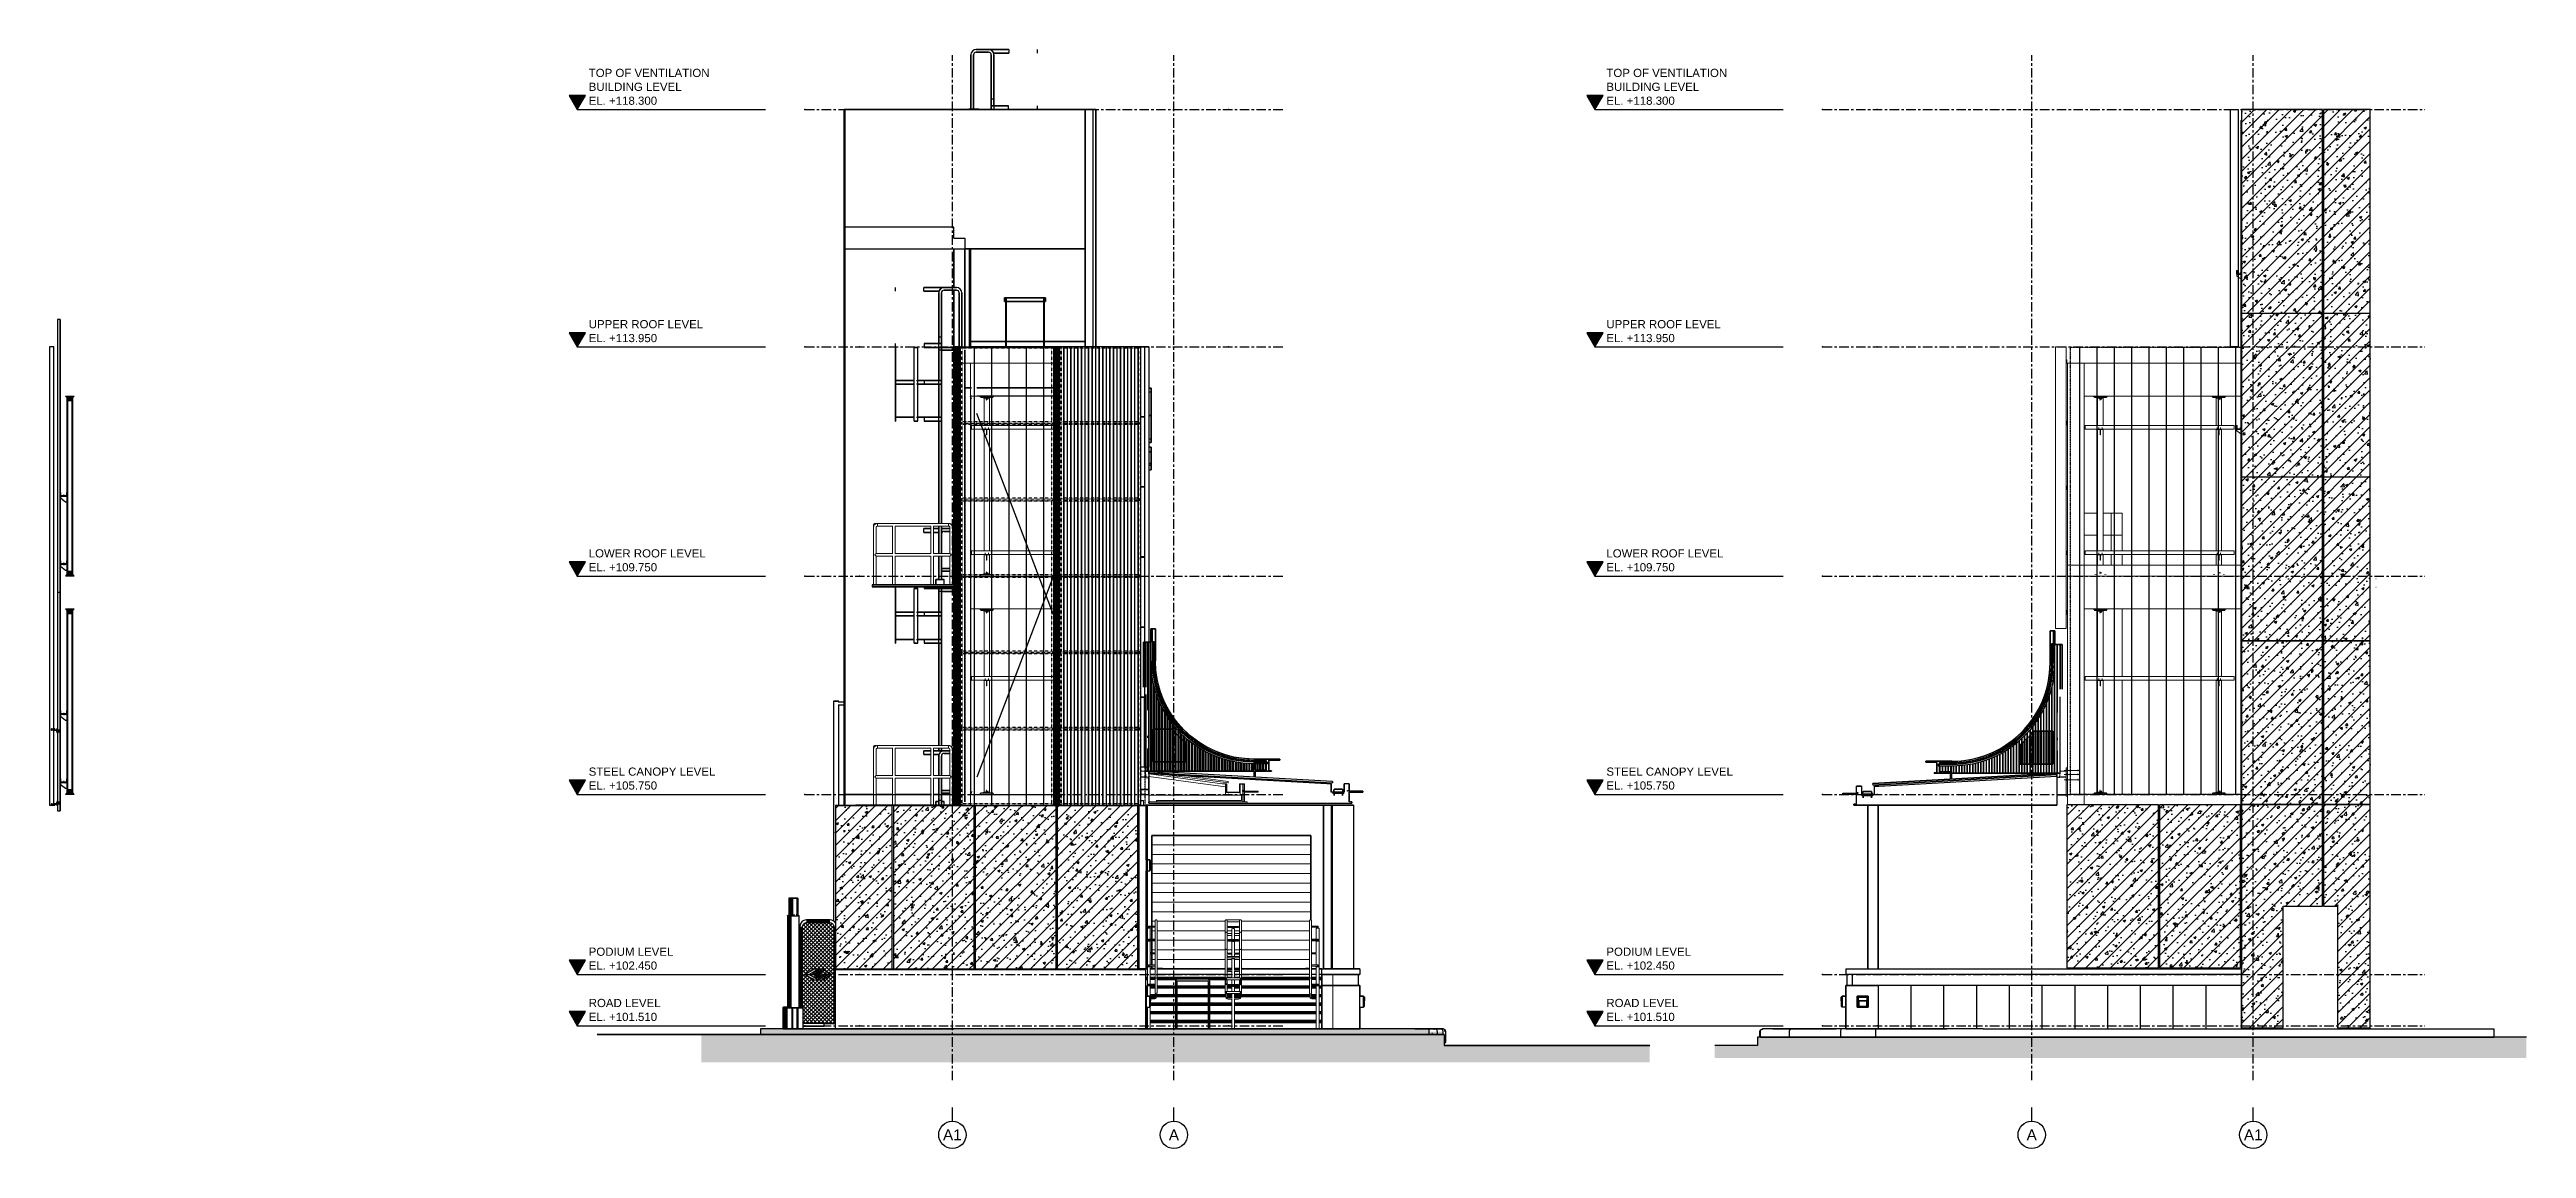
# Model space of a CAD drawing. Header units: millimetres. Extents: x -153298 to 620751, y -313239 to 250031.
# Drawn here: x 480804 to 526167, y 130484 to 150624 of the extents above; entities that cross this region are included whole.
import ezdxf
from ezdxf.enums import TextEntityAlignment as Align

# ---------------------------------------------------------------- set-up
doc = ezdxf.new("R2010")
doc.units = ezdxf.units.MM
for name, pattern in [('CENTER', [2, 1.25, -0.25, 0.25, -0.25]), ('HIDDEN', [0.375, 0.25, -0.125]), ('TA_GL_000.70000', [1.925, 0.7, -0.175, 0.175, -0.175, 0.7]), ('TA_HL_001.00000', [6.5, 3.55, -2.95]), ('XKITLINE00', [0]), ('XKITLINE02', [4, 2, -2])]:
    doc.linetypes.add(name, pattern=pattern)
for name, color, linetype in [('000 - 0_SYM_DWG_GRID-BUBBLE_MAIN_COLOR_6', 6, 'Continuous'), ('000 - 0_SYM_DWG_GRIDLINE_MAIN_COLOR_251', 251, 'Continuous'), ('000 - 0_SYM_DWG_GROUND_CUT_COLOR_40', 40, 'Continuous'), ('000 - 0_SYM_DWG_LEVEL_MAIN_COLOR_2', 2, 'Continuous'), ('000 - 0_SYM_DWG_LEVEL_TEXT', 3, 'Continuous'), ('000 - 0_SYM_DWG_SLOPE-SYM_TEXT_COLOR_3', 3, 'Continuous'), ('000 - CONCRETE_COL_CUT_COLOR_1', 1, 'Continuous'), ('000 - CONCRETE_COL_CUT_COLOR_5', 5, 'Continuous'), ('000 - CONCRETE_COL_HATCH_', 251, 'Continuous'), ('000 - CONCRETE_COL_WIPEOUT_', 250, 'Continuous'), ('000 - CONCRETE_PRECAST_MAIN_COLOR_1', 1, 'Continuous'), ('000 - CONCRETE_PRECAST_MAIN_COLOR_2', 2, 'Continuous'), ('000 - CONCRETE_PRECAST_WIPEOUT_', 250, 'Continuous'), ('000 - EXISTING_BUILDING_MAIN_COLOR_1', 1, 'Continuous'), ('000 - EXISTING_BUILDING_MAIN_COLOR_251', 251, 'Continuous'), ('000 - EXISTING_BUILDING_WIPEOUT_', 250, 'Continuous'), ('000 - EXISTING_CANOPY_MAIN_COLOR_1', 1, 'Continuous'), ('000 - EXISTING_CANOPY_MAIN_COLOR_251', 251, 'Continuous'), ('000 - EXISTING_CANOPY_WIPEOUT_', 250, 'Continuous'), ('000 - GRID', 251, 'CENTER'), ('000 - STRUCTURE_STEEL_ACCESORIES_MAIN_COLOR_1', 2, 'Continuous'), ('000 - STRUCTURE_STEEL_FASTERN_MAIN_COLOR_2', 1, 'Continuous'), ('000 - STRUCTURE_STEEL_FRAMING_CUT_COLOR_4', 4, 'Continuous'), ('000 - STRUCTURE_STEEL_FRAMING_HATCH_', 251, 'Continuous'), ('000 - STRUCTURE_STEEL_FRAMING_MAIN_COLOR_1', 3, 'Continuous'), ('000 - STRUCTURE_STEEL_FRAMING_MAIN_COLOR_2', 2, 'Continuous'), ('000 - STRUCTURE_STEEL_FRAMING_SUB_COLOR_2', 1, 'Continuous'), ('000 - STRUCTURE_STEEL_FRAMING_WIPEOUT_', 250, 'Continuous'), ('010 - ASPG_ACCESSORIES_HATCH_', 251, 'Continuous'), ('010 - ASPG_ACCESSORIES_MAIN_COLOR_1', 1, 'Continuous'), ('010 - ASPG_ACCESSORIES_MAIN_COLOR_2', 2, 'Continuous'), ('010 - ASPG_ACCESSORIES_SUB_COLOR_3', 3, 'Continuous'), ('010 - ASPG_EXTR_MAIN_COLOR_2', 2, 'Continuous'), ('010 - ASPG_EXTR_WIPEOUT_', 250, 'Continuous'), ('010 - ASPG_FASTERN_MAIN_COLOR_1', 1, 'Continuous'), ('010 - ASPG_FASTERN_SUB_COLOR_1', 2, 'Continuous'), ('010 - ASPG_FASTERN_SUB_COLOR_2', 2, 'Continuous'), ('010 - ASPG_FASTERN_SYMBOL_', 251, 'Continuous'), ('010 - ASPG_FASTERN_WIPEOUT_', 250, 'Continuous'), ('010 - ASPG_FRAMING_CUT_COLOR_4', 4, 'Continuous'), ('010 - ASPG_FRAMING_HATCH_', 251, 'Continuous'), ('010 - ASPG_FRAMING_MAIN_COLOR_1', 1, 'Continuous'), ('010 - ASPG_FRAMING_SUB_COLOR_1', 1, 'Continuous'), ('010 - ASPG_FRAMING_SUB_COLOR_2', 2, 'Continuous'), ('010 - ASPG_FRAMING_WIPEOUT_', 250, 'Continuous'), ('HATCH', 7, 'Continuous')]:
    doc.layers.add(name, color=color, linetype=linetype)
doc.layers.add('000 - STRUCTURE_STEEL_FRAMING_DEF_SUB', color=250, linetype='Continuous', plot=False)
doc.layers.add('010 - ASPG_ACCESSORIES_DEF_SUB', color=250, linetype='Continuous', plot=False)
doc.layers.add('000_AREA_ASPG_AREA_HATCH_', color=7, linetype='Continuous', true_color=0xff8700, plot=False)
doc.layers.add('000_AREA_ASPG_AREA_MAIN_COLOR_1', color=7, linetype='Continuous', true_color=0xff8700, plot=False)
for name, color, linetype, lineweight in [('A-GLAZ-CURT', 2, 'Continuous', 9), ('A-GLAZ-CURT-HDLN', 2, 'Continuous', 9), ('Bolt', 1, 'Continuous', 0), ('P-SANR-FIXT', 2, 'Continuous', 35), ('Part', 2, 'Continuous', 0), ('SCREW', 8, 'Continuous', 5), ('Z-230_A_LEVEL', 3, 'Continuous', 9), ('Z-DIMENSIONS', 1, 'Continuous', 0)]:
    doc.layers.add(name, color=color, linetype=linetype, lineweight=lineweight)
doc.styles.add('ARIAL', font='arial.ttf')
doc.styles.add('Arial_1', font='arial.ttf', dxfattribs={"height": 250})
doc.styles.add('Arial_2', font='arial.ttf', dxfattribs={"height": 3})
doc.styles.add('TA', font='', dxfattribs={"height": 4.5})
doc.styles.get('TA').set_extended_font_data('Cordia New')
pattern_1 = [(45, (1531882.3, 698408.04), (-112.253202, 112.253202), [])]
pattern_2 = [(50, (1531882.3, 695178.04), (455.46167, -39.84771), [47.625, -523.875]), (355, (1531882.3, 695178.04), (-88.10855, 477.64211), [38.1, -419.10146]), (100.451445, (1531920.25, 695174.7), (367.35312, 437.79438), [40.47502, -445.22561]), (46.1842, (1531882.3, 695305.04), (677.6976, -105.10582), [71.4375, -785.8125]), (96.635558, (1531938.8, 695296.3), (593.51034, 618.5653), [60.71256, -667.83902]), (351.18415, (1531882.3, 695305.04), (593.51034, 618.5653), [57.14992, -628.64933]), (21, (1531945.8, 695273.3), (379.03598, -255.662995), [47.625, -523.875]), (326, (1531945.8, 695273.3), (154.50507, 460.46992), [38.1, -419.1]), (71.451445, (1531977.4, 695252), (533.54105, 204.80692), [40.47502, -445.22484]), (37.5, (1531882.3, 695178.04), (7.721508, 211.387597), [0, -414.02, 0, -425.45, 0, -420.6875]), (7.5, (1531882.3, 695178.04), (167.049156, 250.451437), [0, -242.57, 0, -404.495, 0, -160.3375]), (327.5, (1531740.69, 695178.04), (338.976488, -14.32186), [0, -158.75, 0, -495.3, 0, -657.225]), (317.5, (1531677.2, 695178.04), (370.322953, 63.56623), [0, -206.375, 0, -328.93, 0, -466.725])]
pattern_3 = [(45, (1531882.3, 697668.04), (-112.253202, 112.253202), [])]
pattern_4 = [(45, (3834713.74, 864266.86), (-112.2532015, 112.2532015), [])]
pattern_5 = [(50, (3834713.74, 864266.86), (455.461672, -39.847714), [47.625, -523.875]), (355, (3834713.74, 864266.86), (-88.108554, 477.642113), [38.1, -419.10146]), (100.451445, (3834751.7, 864263.54), (367.35312, 437.79438), [40.47502, -445.22561]), (46.1842, (3834713.74, 864393.86), (677.6976, -105.10582), [71.4375, -785.8125]), (96.635558, (3834770.2, 864385.1), (593.51034, 618.56531), [60.71256, -667.83902]), (351.184151, (3834713.74, 864393.86), (593.51034, 618.56531), [57.14992, -628.64933]), (21, (3834777.24, 864362.1), (379.035978, -255.662995), [47.625, -523.875]), (326, (3834777.24, 864362.1), (154.50507, 460.469915), [38.1, -419.1]), (71.451445, (3834808.83, 864340.8), (533.54105, 204.80692), [40.47502, -445.224844]), (37.5, (3834713.74, 864266.86), (7.721508, 211.387597), [0, -414.02, 0, -425.45, 0, -420.6875]), (7.5, (3834713.74, 864266.86), (167.049156, 250.451437), [0, -242.57, 0, -404.495, 0, -160.3375]), (327.5, (3834572.14, 864266.86), (338.976488, -14.32186), [0, -158.75, 0, -495.3, 0, -657.225]), (317.5, (3834508.64, 864266.86), (370.322953, 63.566228), [0, -206.375, 0, -328.93, 0, -466.725])]
pattern_6 = [(50, (117.08, -1e-11), (364.3679, -31.8783), [38.1, -419.1]), (355, (117.1, -1e-11), (-70.4859, 382.1133), [30.48, -335.28]), (100.451, (147.45, -2.66), (293.885, 350.2334), [32.38, -356.18]), (46.184, (117.1, 101.6), (542.1585, -84.0858), [57.15, -628.65]), (96.636, (162.26, 94.6), (474.805, 494.8554), [48.57, -534.27]), (351.184, (117.1, 101.6), (474.8102, 494.85), [45.72, -502.92]), (21, (167.88, 76.2), (303.2285, -204.5305), [38.1, -419.1]), (326, (167.9, 76.2), (123.6039, 368.376), [30.48, -335.28]), (71.451, (193.15, 59.16), (426.8341, 163.8427), [32.38, -356.18]), (37.5, (117.08, -1e-11), (6.17665, 169.11015), [16.764, -314.452, 16.764, -323.596, -336.55]), (37.5, (117.08, -1e-11), (6.17665, 169.11015), [-671.576, 16.764, -319.786]), (7.5, (117.08, -1e-11), (133.63888, 200.3615), [16.764, -177.292, 16.764, -306.832, -128.27]), (7.5, (117.08, -1e-11), (133.63888, 200.3615), [-517.652, 16.764, -111.506]), (327.5, (3.8, -1e-11), (271.18182, -11.45836), [16.764, -110.236, 16.764, -379.476, -525.78]), (327.5, (3.8, -1e-11), (271.18182, -11.45836), [-523.24, 16.764, -509.016]), (317.5, (-47, -1e-11), (296.2585, 50.85285), [16.764, -148.336, 16.764, -246.38, -373.38]), (317.5, (-47, -1e-11), (296.2585, 50.85285), [-428.244, 16.764, -356.616])]
pattern_7 = [(45, (2715.48714, 3084.9077), (-0.265165043, 0.265165043), []), (45, (2715.6639, 3084.9077), (-0.265165043, 0.265165043), [])]

# ---------------------------------------------------------------- blocks, each defined once
blk = doc.blocks.new('*A10651048')
at = {"layer": 'Part', "linetype": 'XKITLINE00', "lineweight": 0}
for p, q in [((200.189275, 5.462929), (200.349275, 5.622929)), ((200.349275, 5.622929), (202.109275, 5.622929)), ((202.109275, 5.622929), (202.269275, 5.462929))]:
    blk.add_line(p, q, dxfattribs=at)
blk = doc.blocks.new('*A10661049')
at = {"layer": 'Part', "linetype": 'XKITLINE00', "lineweight": 0}
for p, q in [((200.349275, 5.702929), (202.109275, 5.702929)), ((200.349275, 5.702929), (200.349275, 5.622929)), ((200.349275, 5.622929), (202.109275, 5.622929)), ((202.109275, 5.702929), (202.109275, 5.622929))]:
    blk.add_line(p, q, dxfattribs=at)
blk = doc.blocks.new('*A10731050')
at = {"layer": 'Part', "linetype": 'XKITLINE00', "lineweight": 0}
for p, q in [((223.389273, 36.662929), (220.989273, 36.662929)), ((220.989273, 36.662929), (220.989273, -28.217071)), ((223.389273, -28.217071), (223.389273, 36.662929))]:
    blk.add_line(p, q, dxfattribs=at)
blk = doc.blocks.new('*A10751051')
at = {"layer": 'Part', "linetype": 'XKITLINE00', "lineweight": 0}
for p, q in [((223.389273, -28.217071), (211.549273, -28.217071)), ((211.549273, -28.217071), (211.549273, -52.137071)), ((223.389273, -28.217071), (223.389273, -52.137071)), ((223.389273, -52.137071), (211.549273, -52.137071))]:
    blk.add_line(p, q, dxfattribs=at)
blk = doc.blocks.new('*A10761052')
at = {"layer": 'Part', "linetype": 'XKITLINE00', "lineweight": 0}
for p, q in [((211.389273, -28.217071), (199.549273, -28.217071)), ((199.549273, -28.217071), (199.549273, -52.137071)), ((211.389273, -28.217071), (211.389273, -52.137071)), ((211.389273, -52.137071), (199.549273, -52.137071))]:
    blk.add_line(p, q, dxfattribs=at)
blk = doc.blocks.new('*A10771053')
at = {"layer": '000 - EXISTING_CANOPY_MAIN_COLOR_1', "linetype": 'XKITLINE00', "lineweight": 0}
for p, q in [((223.586789, -28.217071), (224.786789, -28.217071)), ((223.586789, -52.137071), (223.586789, -28.217071)), ((224.786789, -28.217071), (224.786789, -52.137071)), ((223.586789, -52.137071), (224.786789, -52.137071))]:
    blk.add_line(p, q, dxfattribs=at)
blk = doc.blocks.new('*A10781054')
at = {"layer": 'Part', "linetype": 'XKITLINE00', "lineweight": 0}
for p, q in [((199.389273, -28.217071), (187.549273, -28.217071)), ((187.549273, -28.217071), (187.549273, -52.137071)), ((199.389273, -28.217071), (199.389273, -52.137071)), ((199.389273, -52.137071), (187.549273, -52.137071))]:
    blk.add_line(p, q, dxfattribs=at)
blk = doc.blocks.new('*A10791055')
at = {"layer": 'Part', "linetype": 'XKITLINE00', "lineweight": 0}
for p, q in [((187.389273, -28.217071), (179.069273, -28.217071)), ((179.069273, -28.217071), (179.069273, -52.137071)), ((187.389273, -28.217071), (187.389273, -52.137071)), ((187.389273, -52.137071), (179.069273, -52.137071))]:
    blk.add_line(p, q, dxfattribs=at)
blk = doc.blocks.new('*A10801056')
at = {"layer": 'Part', "linetype": 'XKITLINE00', "lineweight": 0}
for p, q in [((181.069291, -28.217071), (181.069291, -28.137071)), ((181.069291, -28.137071), (196.429275, -28.137071)), ((196.429275, -28.137071), (196.429275, -28.217071)), ((187.389273, -31.337071), (187.549273, -31.337071))]:
    blk.add_line(p, q, dxfattribs=at)
blk = doc.blocks.new('*A10811057')
at = {"layer": 'Part', "linetype": 'XKITLINE00', "lineweight": 0}
for p, q in [((198.989275, -9.257071), (198.989275, -9.777071)), ((198.989275, -9.257071), (220.829273, -9.257071)), ((198.989275, -9.777071), (220.829273, -9.777071)), ((220.829273, -9.257071), (220.829273, -9.777071))]:
    blk.add_line(p, q, dxfattribs=at)
blk = doc.blocks.new('*A10821058')
at = {"layer": 'Part', "linetype": 'XKITLINE00', "lineweight": 0}
for p, q in [((218.189281, -9.777071), (218.189281, -9.825071)), ((218.189281, -9.825071), (218.989281, -9.825071)), ((218.989281, -9.825071), (218.989281, -9.777071))]:
    blk.add_line(p, q, dxfattribs=at)
blk = doc.blocks.new('*A10831059')
at = {"layer": 'Part', "linetype": 'XKITLINE00', "lineweight": 0}
for p, q in [((218.565281, -9.825071), (218.613281, -9.825071)), ((218.565281, -10.625071), (218.565281, -9.825071)), ((218.565281, -10.065071), (218.613281, -10.065071)), ((218.613281, -10.625071), (218.565281, -10.625071)), ((218.613281, -9.825071), (218.613281, -10.625071))]:
    blk.add_line(p, q, dxfattribs=at)
blk = doc.blocks.new('*A10841060')
at = {"layer": 'Bolt'}
for points in [[(218.41, -9.73), (218.41, -9.78), (218.29, -9.78), (218.29, -9.73)], [(218.41, -9.78), (218.41, -9.83), (218.29, -9.83), (218.29, -9.78)], [(218.89, -9.73), (218.89, -9.78), (218.77, -9.78), (218.77, -9.73)], [(218.89, -9.78), (218.89, -9.83), (218.77, -9.83), (218.77, -9.78)]]:
    blk.add_hatch(color=256, dxfattribs=at).paths.add_polyline_path(points, flags=17)
at = {"layer": 'Bolt', "linetype": 'XKITLINE00', "lineweight": 0}
for p, q in [((218.29, -9.78), (218.29, -9.73)), ((218.29, -9.83), (218.29, -9.78)), ((218.35, -9.89), (218.35, -9.55)), ((218.41, -9.78), (218.41, -9.73)), ((218.41, -9.83), (218.41, -9.78)), ((218.77, -9.78), (218.77, -9.73)), ((218.77, -9.83), (218.77, -9.78)), ((218.83, -9.89), (218.83, -9.55)), ((218.89, -9.78), (218.89, -9.73)), ((218.89, -9.83), (218.89, -9.78))]:
    blk.add_line(p, q, dxfattribs=at)
blk = doc.blocks.new('*A10851061')
at = {"layer": 'Part', "linetype": 'XKITLINE00', "lineweight": 0}
for p, q in [((218.989281, 0.342929), (218.189281, 0.342929)), ((218.189281, -9.257071), (218.189281, 0.342929)), ((218.989281, -9.257071), (218.989281, 0.342929)), ((218.189281, -26.217071), (218.189281, -9.825071)), ((218.989281, -26.217071), (218.989281, -9.825071)), ((218.189281, -26.217071), (218.989281, -26.217071))]:
    blk.add_line(p, q, dxfattribs=at)
blk = doc.blocks.new('*A10861062')
at = {"layer": 'Part', "linetype": 'XKITLINE00', "lineweight": 0}
for p, q in [((198.829275, -28.217071), (198.829275, -26.537071)), ((198.829275, -26.537071), (220.989273, -26.537071)), ((199.389273, -31.337071), (199.549273, -31.337071)), ((211.389273, -31.337071), (211.549273, -31.337071))]:
    blk.add_line(p, q, dxfattribs=at)
blk = doc.blocks.new('*A10871063')
at = {"layer": 'Part', "linetype": 'XKITLINE00', "lineweight": 0}
for p, q in [((223.621312, -23.924245), (236.23026, -24.585052)), ((223.621312, -24.04441), (236.22398, -24.704888)), ((236.23026, -24.585052), (236.22398, -24.704888))]:
    blk.add_line(p, q, dxfattribs=at)
blk = doc.blocks.new('*A10881064')
at = {"layer": 'Part', "linetype": 'XKITLINE00', "lineweight": 0}
for p, q in [((223.621312, -25.785052), (236.23026, -25.785052)), ((223.621312, -25.865052), (236.23026, -25.865052)), ((236.23026, -25.785052), (236.23026, -25.865052))]:
    blk.add_line(p, q, dxfattribs=at)
blk = doc.blocks.new('*A10891065')
at = {"layer": 'Part', "linetype": 'XKITLINE00', "lineweight": 0}
blk.add_line((236.22398, -24.704883), (236.23026, -24.705212), dxfattribs=at)
blk = doc.blocks.new('*A10901066')
at = {"layer": 'Part', "linetype": 'XKITLINE00', "lineweight": 0}
for p, q in [((225.041465, -23.998672), (225.041705, -23.994093)), ((225.041705, -23.994093), (225.640882, -24.025495)), ((225.640882, -24.025495), (225.640642, -24.030074))]:
    blk.add_line(p, q, dxfattribs=at)
blk = doc.blocks.new('*A10911067')
at = {"layer": 'Part', "linetype": 'XKITLINE00', "lineweight": 0}
for p, q in [((223.621312, -22.639658), (223.421312, -22.639658)), ((223.421312, -26.039658), (223.421312, -22.639658)), ((223.621312, -26.039658), (223.621312, -22.639658)), ((223.621312, -26.039658), (223.421312, -26.039658))]:
    blk.add_line(p, q, dxfattribs=at)
blk = doc.blocks.new('*A10921068')
at = {"layer": 'Part', "linetype": 'XKITLINE00', "lineweight": 0}
for p, q in [((225.580159, -25.18401), (225.630402, -24.225326)), ((225.65206, -25.187779), (225.580159, -25.18401)), ((225.630402, -24.225326), (225.702303, -24.229094)), ((225.702303, -24.229094), (225.65206, -25.187779)), ((226.179337, -25.215412), (225.65206, -25.187779)), ((225.702303, -24.229094), (226.229579, -24.256728)), ((226.229579, -24.256728), (226.179337, -25.215412))]:
    blk.add_line(p, q, dxfattribs=at)
blk = doc.blocks.new('*A10931069')
at = {"layer": 'Part', "linetype": 'XKITLINE00', "lineweight": 0}
for p, q in [((223.621312, -23.119697), (224.421312, -23.119697)), ((224.602283, -23.971108), (223.621312, -23.919697)), ((224.421312, -23.119697), (224.602283, -23.971108))]:
    blk.add_line(p, q, dxfattribs=at)
blk = doc.blocks.new('*A10941070')
at = {"layer": 'Bolt', "linetype": 'XKITLINE02', "lineweight": 0}
for p, q in [((225.73013, -24.911438), (225.347288, -24.891509)), ((225.750924, -24.511979), (225.368083, -24.492049)), ((225.591841, -24.964321), (225.539912, -24.961617)), ((225.59808, -24.844483), (225.54615, -24.84178)), ((225.612636, -24.564862), (225.560707, -24.562158)), ((225.618875, -24.445024), (225.566945, -24.442321)), ((225.663736, -24.968063), (225.591833, -24.96432)), ((225.669974, -24.848226), (225.598072, -24.844483)), ((225.684531, -24.568604), (225.612628, -24.564861)), ((225.690769, -24.448767), (225.618867, -24.445023))]:
    blk.add_line(p, q, dxfattribs=at)
blk = doc.blocks.new('*A10951071')
at = {"layer": 'Bolt'}
for points in [[(221.87, -23.12), (221.82, -23.12), (221.82, -22.96), (221.87, -22.96)], [(221.87, -23.12), (221.82, -23.12), (221.82, -22.96), (221.87, -22.96)], [(221.87, -23.68), (221.82, -23.68), (221.82, -23.52), (221.87, -23.52)], [(221.87, -23.68), (221.82, -23.68), (221.82, -23.52), (221.87, -23.52)], [(223.62, -23.12), (223.42, -23.12), (223.42, -22.96), (223.62, -22.96)], [(223.62, -23.12), (223.42, -23.12), (223.42, -22.96), (223.62, -22.96)], [(223.62, -23.68), (223.42, -23.68), (223.42, -23.52), (223.62, -23.52)], [(223.62, -23.68), (223.42, -23.68), (223.42, -23.52), (223.62, -23.52)]]:
    blk.add_hatch(color=256, dxfattribs=at).paths.add_polyline_path(points, flags=17)
at = {"layer": 'Bolt', "linetype": 'XKITLINE00', "lineweight": 0}
for p, q in [((221.74, -23.04), (223.9, -23.04)), ((221.74, -23.04), (223.9, -23.04)), ((221.74, -23.6), (223.9, -23.6)), ((221.74, -23.6), (223.9, -23.6)), ((221.82, -22.96), (221.87, -22.96)), ((221.82, -22.96), (221.87, -22.96)), ((221.82, -23.12), (221.87, -23.12)), ((221.82, -23.12), (221.87, -23.12)), ((221.82, -23.52), (221.87, -23.52)), ((221.82, -23.52), (221.87, -23.52)), ((221.82, -23.68), (221.87, -23.68)), ((221.82, -23.68), (221.87, -23.68)), ((223.42, -22.96), (223.62, -22.96)), ((223.42, -22.96), (223.62, -22.96)), ((223.42, -23.12), (223.62, -23.12)), ((223.42, -23.12), (223.62, -23.12)), ((223.42, -23.52), (223.62, -23.52)), ((223.42, -23.52), (223.62, -23.52)), ((223.42, -23.68), (223.62, -23.68)), ((223.42, -23.68), (223.62, -23.68))]:
    blk.add_line(p, q, dxfattribs=at)
blk = doc.blocks.new('*A10961072')
at = {"layer": 'Part', "linetype": 'XKITLINE00', "lineweight": 0}
for p, q in [((224.189279, -27.417071), (223.389279, -27.417071)), ((223.389279, -27.477071), (224.189279, -27.477071)), ((223.389279, -28.157071), (224.189279, -28.157071)), ((223.389279, -28.217071), (223.586789, -28.217071)), ((224.189279, -28.217071), (224.189279, -27.417071))]:
    blk.add_line(p, q, dxfattribs=at)
blk = doc.blocks.new('*A10971073')
at = {"layer": 'Bolt'}
for points in [[(217.81, -26.38), (217.81, -26.3), (217.93, -26.3), (217.93, -26.38)], [(219.25, -26.38), (219.25, -26.3), (219.37, -26.3), (219.37, -26.38)]]:
    blk.add_hatch(color=256, dxfattribs=at).paths.add_polyline_path(points, flags=17)
at = {"layer": 'Bolt', "linetype": 'XKITLINE00', "lineweight": 0}
for p, q in [((217.81, -26.3), (217.81, -26.38)), ((217.87, -26.3), (217.87, -26.38)), ((217.93, -26.3), (217.93, -26.38)), ((219.25, -26.3), (219.25, -26.38)), ((219.31, -26.3), (219.31, -26.38)), ((219.37, -26.3), (219.37, -26.38))]:
    blk.add_line(p, q, dxfattribs=at)
blk = doc.blocks.new('*A10981074')
at = {"layer": 'Bolt', "linetype": 'XKITLINE02', "lineweight": 0}
for p, q in [((218.461921, -26.057071), (218.805281, -26.057071)), ((218.525281, -25.921071), (218.565281, -25.921071)), ((218.525281, -26.193071), (218.565281, -26.193071)), ((218.565281, -26.001071), (218.613281, -26.001071)), ((218.565281, -26.113071), (218.613281, -26.113071))]:
    blk.add_line(p, q, dxfattribs=at)
blk = doc.blocks.new('*A10991075')
at = {"layer": 'Part', "linetype": 'XKITLINE00', "lineweight": 0}
for p, q in [((218.085281, -26.297071), (218.085281, -26.257071)), ((218.085281, -26.257071), (218.525281, -26.257071)), ((218.525281, -26.257071), (218.525281, -26.217071)), ((218.565281, -26.297071), (218.565281, -26.217071))]:
    blk.add_line(p, q, dxfattribs=at)
blk = doc.blocks.new('*A11001076')
at = {"layer": 'Part', "linetype": 'XKITLINE00', "lineweight": 0}
for p, q in [((217.549281, -26.537071), (217.709281, -26.377071)), ((217.709281, -26.377071), (219.469281, -26.377071)), ((219.469281, -26.377071), (219.629281, -26.537071))]:
    blk.add_line(p, q, dxfattribs=at)
blk = doc.blocks.new('*A11011077')
at = {"layer": 'Part', "linetype": 'XKITLINE00', "lineweight": 0}
for p, q in [((217.709281, -26.297071), (219.469281, -26.297071)), ((217.709281, -26.297071), (217.709281, -26.377071)), ((217.709281, -26.377071), (219.469281, -26.377071)), ((219.469281, -26.297071), (219.469281, -26.377071))]:
    blk.add_line(p, q, dxfattribs=at)
blk = doc.blocks.new('*A11021078')
at = {"layer": 'Part', "linetype": 'XKITLINE00', "lineweight": 0}
for p, q in [((200.829275, -9.825071), (200.829275, -9.777071)), ((201.629275, -9.825071), (200.829275, -9.825071)), ((201.629275, -9.777071), (201.629275, -9.825071))]:
    blk.add_line(p, q, dxfattribs=at)
blk = doc.blocks.new('*A11031079')
at = {"layer": 'Part', "linetype": 'XKITLINE00', "lineweight": 0}
for p, q in [((201.205275, -9.825071), (201.253275, -9.825071)), ((201.205275, -10.625071), (201.205275, -9.825071)), ((201.205275, -10.065071), (201.253275, -10.065071)), ((201.253275, -10.625071), (201.205275, -10.625071)), ((201.253275, -9.825071), (201.253275, -10.625071))]:
    blk.add_line(p, q, dxfattribs=at)
blk = doc.blocks.new('*A11041080')
at = {"layer": 'Bolt'}
for points in [[(201.05, -9.73), (201.05, -9.78), (200.93, -9.78), (200.93, -9.73)], [(201.05, -9.78), (201.05, -9.83), (200.93, -9.83), (200.93, -9.78)], [(201.53, -9.73), (201.53, -9.78), (201.41, -9.78), (201.41, -9.73)], [(201.53, -9.78), (201.53, -9.83), (201.41, -9.83), (201.41, -9.78)]]:
    blk.add_hatch(color=256, dxfattribs=at).paths.add_polyline_path(points, flags=17)
at = {"layer": 'Bolt', "linetype": 'XKITLINE00', "lineweight": 0}
for p, q in [((200.93, -9.78), (200.93, -9.73)), ((200.93, -9.83), (200.93, -9.78)), ((200.99, -9.89), (200.99, -9.55)), ((201.05, -9.78), (201.05, -9.73)), ((201.05, -9.83), (201.05, -9.78)), ((201.41, -9.78), (201.41, -9.73)), ((201.41, -9.83), (201.41, -9.78)), ((201.47, -9.89), (201.47, -9.55)), ((201.53, -9.78), (201.53, -9.73)), ((201.53, -9.83), (201.53, -9.78))]:
    blk.add_line(p, q, dxfattribs=at)
blk = doc.blocks.new('*A11051081')
at = {"layer": 'Part', "linetype": 'XKITLINE00', "lineweight": 0}
for p, q in [((201.629275, 0.342929), (200.829275, 0.342929)), ((200.829275, -9.257071), (200.829275, 0.342929)), ((201.629275, -9.257071), (201.629275, 0.342929)), ((200.829275, -26.217071), (200.829275, -9.825071)), ((201.629275, -26.217071), (201.629275, -9.825071)), ((200.829275, -26.217071), (201.629275, -26.217071))]:
    blk.add_line(p, q, dxfattribs=at)
blk = doc.blocks.new('*A11061082')
at = {"layer": 'Bolt'}
for points in [[(200.45, -26.38), (200.45, -26.3), (200.57, -26.3), (200.57, -26.38)], [(201.89, -26.38), (201.89, -26.3), (202.01, -26.3), (202.01, -26.38)]]:
    blk.add_hatch(color=256, dxfattribs=at).paths.add_polyline_path(points, flags=17)
at = {"layer": 'Bolt', "linetype": 'XKITLINE00', "lineweight": 0}
for p, q in [((200.45, -26.3), (200.45, -26.38)), ((200.51, -26.3), (200.51, -26.38)), ((200.57, -26.3), (200.57, -26.38)), ((201.89, -26.3), (201.89, -26.38)), ((201.95, -26.3), (201.95, -26.38)), ((202.01, -26.3), (202.01, -26.38))]:
    blk.add_line(p, q, dxfattribs=at)
blk = doc.blocks.new('*A11071083')
at = {"layer": 'Bolt', "linetype": 'XKITLINE02', "lineweight": 0}
for p, q in [((201.101915, -26.057071), (201.445275, -26.057071)), ((201.165275, -25.921071), (201.205275, -25.921071)), ((201.165275, -26.193071), (201.205275, -26.193071)), ((201.205275, -26.001071), (201.253275, -26.001071)), ((201.205275, -26.113071), (201.253275, -26.113071))]:
    blk.add_line(p, q, dxfattribs=at)
blk = doc.blocks.new('*A11081084')
at = {"layer": 'Part', "linetype": 'XKITLINE00', "lineweight": 0}
for p, q in [((200.725275, -26.297071), (200.725275, -26.257071)), ((200.725275, -26.257071), (201.165275, -26.257071)), ((201.165275, -26.257071), (201.165275, -26.217071)), ((201.205275, -26.297071), (201.205275, -26.217071))]:
    blk.add_line(p, q, dxfattribs=at)
blk = doc.blocks.new('*A11091085')
at = {"layer": 'Part', "linetype": 'XKITLINE00', "lineweight": 0}
for p, q in [((200.189275, -26.537071), (200.349275, -26.377071)), ((200.349275, -26.377071), (202.109275, -26.377071)), ((202.109275, -26.377071), (202.269275, -26.537071))]:
    blk.add_line(p, q, dxfattribs=at)
blk = doc.blocks.new('*A11101086')
at = {"layer": 'Part', "linetype": 'XKITLINE00', "lineweight": 0}
for p, q in [((200.349275, -26.297071), (202.109275, -26.297071)), ((200.349275, -26.297071), (200.349275, -26.377071)), ((200.349275, -26.377071), (202.109275, -26.377071)), ((202.109275, -26.297071), (202.109275, -26.377071))]:
    blk.add_line(p, q, dxfattribs=at)
blk = doc.blocks.new('*A11111087')
at = {"layer": 'Part', "linetype": 'XKITLINE00', "lineweight": 0}
for p, q in [((196.429275, -28.137071), (196.429275, 36.662929)), ((198.829275, -28.217071), (198.829275, 36.662929))]:
    blk.add_line(p, q, dxfattribs=at)
blk = doc.blocks.new('*A11131088')
at = {"layer": 'Part', "linetype": 'XKITLINE00', "lineweight": 0}
for p, q in [((223.389273, 39.062929), (196.429275, 39.062929)), ((196.429275, 39.062929), (196.429275, 36.662929)), ((196.429275, 36.662929), (223.389273, 36.662929)), ((223.389273, 36.662929), (223.389273, 39.062929))]:
    blk.add_line(p, q, dxfattribs=at)
blk = doc.blocks.new('*A11141089')
at = {"layer": 'Part', "linetype": 'XKITLINE00', "lineweight": 0}
for p, q in [((198.989275, 27.542929), (198.989275, 27.022929)), ((198.989275, 27.542929), (220.829273, 27.542929)), ((198.989275, 27.022929), (220.829273, 27.022929)), ((220.829273, 27.542929), (220.829273, 27.022929))]:
    blk.add_line(p, q, dxfattribs=at)
blk = doc.blocks.new('*A11151090')
at = {"layer": 'Part', "linetype": 'XKITLINE00', "lineweight": 0}
for p, q in [((198.829275, 36.662929), (198.829275, 31.862929)), ((198.829275, 31.862929), (220.989273, 31.862929))]:
    blk.add_line(p, q, dxfattribs=at)
blk = doc.blocks.new('*A11191091')
at = {"layer": 'Part', "linetype": 'XKITLINE00', "lineweight": 0}
for p, q in [((218.989273, -53.737071), (218.989273, -52.137071)), ((218.989273, -53.737071), (220.589273, -53.737071)), ((220.589273, -53.737071), (220.589273, -52.137071))]:
    blk.add_line(p, q, dxfattribs=at)
blk = doc.blocks.new('*A11201092')
at = {"layer": 'Part', "linetype": 'XKITLINE00', "lineweight": 0}
for p, q in [((213.749273, -52.197071), (213.749273, -52.137071)), ((214.109273, -52.197071), (213.749273, -52.197071)), ((213.749273, -52.937071), (213.749273, -52.877071)), ((213.749273, -52.877071), (214.109273, -52.877071)), ((214.149273, -52.937071), (213.749273, -52.937071)), ((214.109273, -52.877071), (214.109273, -52.197071)), ((214.149273, -52.937071), (214.149273, -52.137071))]:
    blk.add_line(p, q, dxfattribs=at)
blk = doc.blocks.new('*A11211093')
at = {"layer": 'Part', "linetype": 'XKITLINE00', "lineweight": 0}
for p, q in [((219.589273, -52.197071), (219.589273, -52.137071)), ((219.949273, -52.197071), (219.589273, -52.197071)), ((219.589273, -52.937071), (219.589273, -52.877071)), ((219.589273, -52.877071), (219.949273, -52.877071)), ((219.989273, -52.937071), (219.589273, -52.937071)), ((219.949273, -52.877071), (219.949273, -52.197071)), ((219.989273, -52.937071), (219.989273, -52.137071))]:
    blk.add_line(p, q, dxfattribs=at)
blk = doc.blocks.new('*A11221094')
at = {"layer": 'Part', "linetype": 'XKITLINE00', "lineweight": 0}
for p, q in [((208.189273, -53.737071), (208.189273, -52.137071)), ((208.189273, -53.737071), (209.789273, -53.737071)), ((209.789273, -53.737071), (209.789273, -52.137071))]:
    blk.add_line(p, q, dxfattribs=at)
blk = doc.blocks.new('*A11231095')
at = {"layer": 'Part', "linetype": 'XKITLINE00', "lineweight": 0}
for p, q in [((208.789273, -52.197071), (208.789273, -52.137071)), ((209.149273, -52.197071), (208.789273, -52.197071)), ((208.789273, -52.937071), (208.789273, -52.877071)), ((208.789273, -52.877071), (209.149273, -52.877071)), ((209.189273, -52.937071), (208.789273, -52.937071)), ((209.149273, -52.877071), (209.149273, -52.197071)), ((209.189273, -52.937071), (209.189273, -52.137071))]:
    blk.add_line(p, q, dxfattribs=at)
blk = doc.blocks.new('*A11241096')
at = {"layer": 'Part', "linetype": 'XKITLINE00', "lineweight": 0}
for p, q in [((223.306861, -53.737071), (223.306861, -52.137071)), ((223.386861, -53.737071), (223.306861, -53.737071)), ((223.386861, -52.137071), (223.386861, -53.737071))]:
    blk.add_line(p, q, dxfattribs=at)
blk = doc.blocks.new('*A11251097')
at = {"layer": 'Part', "linetype": 'XKITLINE00', "lineweight": 0}
for p, q in [((223.389279, -52.137071), (223.389279, -52.937071)), ((223.586789, -52.137071), (223.389279, -52.137071)), ((223.389279, -52.197071), (224.189279, -52.197071)), ((223.389279, -52.877071), (224.189279, -52.877071)), ((223.389279, -52.937071), (224.189279, -52.937071)), ((224.189279, -52.137071), (224.189279, -52.937071))]:
    blk.add_line(p, q, dxfattribs=at)
blk = doc.blocks.new('*A11261098')
at = {"layer": 'Part', "linetype": 'XKITLINE00', "lineweight": 0}
for p, q in [((195.189273, -52.197071), (195.189273, -52.137071)), ((195.549273, -52.197071), (195.189273, -52.197071)), ((195.189273, -52.937071), (195.189273, -52.877071)), ((195.189273, -52.877071), (195.549273, -52.877071)), ((195.589273, -52.937071), (195.189273, -52.937071)), ((195.549273, -52.877071), (195.549273, -52.197071)), ((195.589273, -52.937071), (195.589273, -52.137071))]:
    blk.add_line(p, q, dxfattribs=at)
blk = doc.blocks.new('*A11271099')
at = {"layer": 'Part', "linetype": 'XKITLINE00', "lineweight": 0}
for p, q in [((189.749273, -52.197071), (189.749273, -52.137071)), ((190.109273, -52.197071), (189.749273, -52.197071)), ((189.749273, -52.937071), (189.749273, -52.877071)), ((189.749273, -52.877071), (190.109273, -52.877071)), ((190.149273, -52.937071), (189.749273, -52.937071)), ((190.109273, -52.877071), (190.109273, -52.197071)), ((190.149273, -52.937071), (190.149273, -52.137071))]:
    blk.add_line(p, q, dxfattribs=at)
blk = doc.blocks.new('*A11281100')
at = {"layer": 'Part', "linetype": 'XKITLINE00', "lineweight": 0}
for p, q in [((194.589273, -53.737071), (194.589273, -52.137071)), ((194.589273, -53.737071), (196.189273, -53.737071)), ((196.189273, -53.737071), (196.189273, -52.137071))]:
    blk.add_line(p, q, dxfattribs=at)
blk = doc.blocks.new('*A11291101')
at = {"layer": 'Part', "linetype": 'XKITLINE00', "lineweight": 0}
for p, q in [((189.149273, -53.737071), (189.149273, -52.137071)), ((189.149273, -53.737071), (190.749273, -53.737071)), ((190.749273, -53.737071), (190.749273, -52.137071))]:
    blk.add_line(p, q, dxfattribs=at)
blk = doc.blocks.new('*A11301102')
at = {"layer": 'Part', "linetype": 'XKITLINE00', "lineweight": 0}
for p, q in [((201.749273, -52.197071), (201.749273, -52.137071)), ((202.109273, -52.197071), (201.749273, -52.197071)), ((201.749273, -52.937071), (201.749273, -52.877071)), ((201.749273, -52.877071), (202.109273, -52.877071)), ((202.149273, -52.937071), (201.749273, -52.937071)), ((202.109273, -52.877071), (202.109273, -52.197071)), ((202.149273, -52.937071), (202.149273, -52.137071))]:
    blk.add_line(p, q, dxfattribs=at)
blk = doc.blocks.new('*A11311103')
at = {"layer": 'Part', "linetype": 'XKITLINE00', "lineweight": 0}
for p, q in [((201.149273, -53.737071), (201.149273, -52.137071)), ((201.149273, -53.737071), (202.749273, -53.737071)), ((202.749273, -53.737071), (202.749273, -52.137071))]:
    blk.add_line(p, q, dxfattribs=at)
blk = doc.blocks.new('*A11321104')
at = {"layer": 'Part', "linetype": 'XKITLINE00', "lineweight": 0}
for p, q in [((181.469273, -53.737071), (181.469273, -52.137071)), ((181.469273, -53.737071), (183.069273, -53.737071)), ((183.069273, -53.737071), (183.069273, -52.137071))]:
    blk.add_line(p, q, dxfattribs=at)
blk = doc.blocks.new('*A11331105')
at = {"layer": 'Part', "linetype": 'XKITLINE00', "lineweight": 0}
for p, q in [((184.989273, -53.737071), (184.989273, -52.137071)), ((184.989273, -53.737071), (186.589273, -53.737071)), ((186.589273, -53.737071), (186.589273, -52.137071))]:
    blk.add_line(p, q, dxfattribs=at)
blk = doc.blocks.new('*A11341106')
at = {"layer": 'Part', "linetype": 'XKITLINE00', "lineweight": 0}
for p, q in [((182.069273, -52.197071), (182.069273, -52.137071)), ((182.429273, -52.197071), (182.069273, -52.197071)), ((182.069273, -52.937071), (182.069273, -52.877071)), ((182.069273, -52.877071), (182.429273, -52.877071)), ((182.469273, -52.937071), (182.069273, -52.937071)), ((182.429273, -52.877071), (182.429273, -52.197071)), ((182.469273, -52.937071), (182.469273, -52.137071))]:
    blk.add_line(p, q, dxfattribs=at)
blk = doc.blocks.new('*A11351107')
at = {"layer": 'Part', "linetype": 'XKITLINE00', "lineweight": 0}
for p, q in [((185.589273, -52.197071), (185.589273, -52.137071)), ((185.949273, -52.197071), (185.589273, -52.197071)), ((185.589273, -52.937071), (185.589273, -52.877071)), ((185.589273, -52.877071), (185.949273, -52.877071)), ((185.989273, -52.937071), (185.589273, -52.937071)), ((185.949273, -52.877071), (185.949273, -52.197071)), ((185.989273, -52.937071), (185.989273, -52.137071))]:
    blk.add_line(p, q, dxfattribs=at)
blk = doc.blocks.new('*A11361108')
at = {"layer": 'Part', "linetype": 'XKITLINE00', "lineweight": 0}
for p, q in [((181.069318, -55.337071), (181.069318, -52.137071)), ((187.389273, -52.137071), (187.549273, -52.137071)), ((196.429318, -52.137071), (196.429318, -55.337071)), ((196.429318, -55.337071), (181.069318, -55.337071))]:
    blk.add_line(p, q, dxfattribs=at)
blk = doc.blocks.new('*A11371109')
at = {"layer": 'Part', "linetype": 'XKITLINE00', "lineweight": 0}
for p, q in [((232.61098, -25.585052), (232.61098, -24.705052)), ((232.61098, -24.705052), (232.68298, -24.705052)), ((233.21098, -24.705052), (232.68298, -24.705052)), ((232.68298, -24.705052), (232.68298, -25.585052)), ((233.21098, -25.585052), (233.21098, -24.705052)), ((232.68298, -25.585052), (232.61098, -25.585052)), ((233.21098, -25.585052), (232.68298, -25.585052))]:
    blk.add_line(p, q, dxfattribs=at)
blk = doc.blocks.new('*A11381110')
at = {"layer": 'Bolt', "linetype": 'XKITLINE02', "lineweight": 0}
for p, q in [((232.50762, -24.945052), (232.89098, -24.945052)), ((232.50762, -25.345052), (232.89098, -25.345052)), ((232.57098, -24.885052), (232.61098, -24.885052)), ((232.57098, -25.005052), (232.61098, -25.005052)), ((232.57098, -25.285052), (232.61098, -25.285052)), ((232.61098, -24.885052), (232.68298, -24.885052)), ((232.61098, -25.005052), (232.68298, -25.005052)), ((232.61098, -25.285052), (232.68298, -25.285052)), ((232.57098, -25.405052), (232.61098, -25.405052)), ((232.61098, -25.405052), (232.68298, -25.405052))]:
    blk.add_line(p, q, dxfattribs=at)
blk = doc.blocks.new('*A11411111')
at = {"layer": 'Bolt'}
for points in [[(217.93, 0.5), (217.93, 0.42), (217.81, 0.42), (217.81, 0.5)], [(219.37, 0.5), (219.37, 0.42), (219.25, 0.42), (219.25, 0.5)]]:
    blk.add_hatch(color=256, dxfattribs=at).paths.add_polyline_path(points, flags=17)
at = {"layer": 'Bolt', "linetype": 'XKITLINE00', "lineweight": 0}
for p, q in [((217.81, 0.42), (217.81, 0.5)), ((217.87, 0.42), (217.87, 0.5)), ((217.93, 0.42), (217.93, 0.5)), ((219.25, 0.42), (219.25, 0.5)), ((219.31, 0.42), (219.31, 0.5)), ((219.37, 0.42), (219.37, 0.5))]:
    blk.add_line(p, q, dxfattribs=at)
blk = doc.blocks.new('*A11421112')
at = {"layer": 'Bolt', "linetype": 'XKITLINE02', "lineweight": 0}
for p, q in [((218.461921, 0.182929), (218.805281, 0.182929)), ((218.525281, 0.318929), (218.565281, 0.318929)), ((218.525281, 0.046929), (218.565281, 0.046929)), ((218.565281, 0.238929), (218.613281, 0.238929)), ((218.565281, 0.126929), (218.613281, 0.126929))]:
    blk.add_line(p, q, dxfattribs=at)
blk = doc.blocks.new('*A11431113')
at = {"layer": 'Part', "linetype": 'XKITLINE00', "lineweight": 0}
for p, q in [((218.085281, 0.422929), (218.085281, 0.382929)), ((218.085281, 0.382929), (218.525281, 0.382929)), ((218.525281, 0.382929), (218.525281, 0.342929)), ((218.565281, 0.342929), (218.565281, 0.422929))]:
    blk.add_line(p, q, dxfattribs=at)
blk = doc.blocks.new('*A11441114')
at = {"layer": 'Part', "linetype": 'XKITLINE00', "lineweight": 0}
for p, q in [((217.549281, 0.662929), (217.709281, 0.502929)), ((217.709281, 0.502929), (219.469281, 0.502929)), ((219.469281, 0.502929), (219.629281, 0.662929))]:
    blk.add_line(p, q, dxfattribs=at)
blk = doc.blocks.new('*A11451115')
at = {"layer": 'Part', "linetype": 'XKITLINE00', "lineweight": 0}
for p, q in [((217.709281, 0.422929), (217.709281, 0.502929)), ((217.709281, 0.502929), (219.469281, 0.502929)), ((217.709281, 0.422929), (219.469281, 0.422929)), ((219.469281, 0.422929), (219.469281, 0.502929))]:
    blk.add_line(p, q, dxfattribs=at)
blk = doc.blocks.new('*A11461116')
at = {"layer": 'Bolt'}
for points in [[(200.57, 0.5), (200.57, 0.42), (200.45, 0.42), (200.45, 0.5)], [(202.01, 0.5), (202.01, 0.42), (201.89, 0.42), (201.89, 0.5)]]:
    blk.add_hatch(color=256, dxfattribs=at).paths.add_polyline_path(points, flags=17)
at = {"layer": 'Bolt', "linetype": 'XKITLINE00', "lineweight": 0}
for p, q in [((200.45, 0.42), (200.45, 0.5)), ((200.51, 0.42), (200.51, 0.5)), ((200.57, 0.42), (200.57, 0.5)), ((201.89, 0.42), (201.89, 0.5)), ((201.95, 0.42), (201.95, 0.5)), ((202.01, 0.42), (202.01, 0.5))]:
    blk.add_line(p, q, dxfattribs=at)
blk = doc.blocks.new('*A11471117')
at = {"layer": 'Bolt', "linetype": 'XKITLINE02', "lineweight": 0}
for p, q in [((201.101915, 0.182929), (201.445275, 0.182929)), ((201.165275, 0.318929), (201.205275, 0.318929)), ((201.165275, 0.046929), (201.205275, 0.046929)), ((201.205275, 0.238929), (201.253275, 0.238929)), ((201.205275, 0.126929), (201.253275, 0.126929))]:
    blk.add_line(p, q, dxfattribs=at)
blk = doc.blocks.new('*A11481118')
at = {"layer": 'Part', "linetype": 'XKITLINE00', "lineweight": 0}
for p, q in [((200.725275, 0.422929), (200.725275, 0.382929)), ((200.725275, 0.382929), (201.165275, 0.382929)), ((201.165275, 0.382929), (201.165275, 0.342929)), ((201.205275, 0.342929), (201.205275, 0.422929))]:
    blk.add_line(p, q, dxfattribs=at)
blk = doc.blocks.new('*A11491119')
at = {"layer": 'Part', "linetype": 'XKITLINE00', "lineweight": 0}
for p, q in [((200.189275, 0.662929), (200.349275, 0.502929)), ((200.349275, 0.502929), (202.109275, 0.502929)), ((202.109275, 0.502929), (202.269275, 0.662929))]:
    blk.add_line(p, q, dxfattribs=at)
blk = doc.blocks.new('*A11501120')
at = {"layer": 'Part', "linetype": 'XKITLINE00', "lineweight": 0}
for p, q in [((200.349275, 0.422929), (200.349275, 0.502929)), ((200.349275, 0.502929), (202.109275, 0.502929)), ((200.349275, 0.422929), (202.109275, 0.422929)), ((202.109275, 0.422929), (202.109275, 0.502929))]:
    blk.add_line(p, q, dxfattribs=at)
blk = doc.blocks.new('*A11511121')
at = {"layer": 'Part', "linetype": 'XKITLINE00', "lineweight": 0}
for p, q in [((198.989275, 9.142929), (198.989275, 8.622929)), ((198.989275, 9.142929), (220.829273, 9.142929)), ((198.989275, 8.622929), (220.829273, 8.622929)), ((220.829273, 9.142929), (220.829273, 8.622929))]:
    blk.add_line(p, q, dxfattribs=at)
blk = doc.blocks.new('*A11521122')
at = {"layer": 'Part', "linetype": 'XKITLINE00', "lineweight": 0}
for p, q in [((218.189281, 8.622929), (218.189281, 8.574929)), ((218.189281, 8.574929), (218.989281, 8.574929)), ((218.989281, 8.574929), (218.989281, 8.622929))]:
    blk.add_line(p, q, dxfattribs=at)
blk = doc.blocks.new('*A11531123')
at = {"layer": 'Part', "linetype": 'XKITLINE00', "lineweight": 0}
for p, q in [((218.565281, 8.574929), (218.613281, 8.574929)), ((218.565281, 7.774929), (218.565281, 8.574929)), ((218.565281, 8.334929), (218.613281, 8.334929)), ((218.613281, 7.774929), (218.565281, 7.774929)), ((218.613281, 8.574929), (218.613281, 7.774929))]:
    blk.add_line(p, q, dxfattribs=at)
blk = doc.blocks.new('*A11541124')
at = {"layer": 'Bolt'}
for points in [[(218.41, 8.67), (218.41, 8.62), (218.29, 8.62), (218.29, 8.67)], [(218.41, 8.62), (218.41, 8.57), (218.29, 8.57), (218.29, 8.62)], [(218.89, 8.67), (218.89, 8.62), (218.77, 8.62), (218.77, 8.67)], [(218.89, 8.62), (218.89, 8.57), (218.77, 8.57), (218.77, 8.62)]]:
    blk.add_hatch(color=256, dxfattribs=at).paths.add_polyline_path(points, flags=17)
at = {"layer": 'Bolt', "linetype": 'XKITLINE00', "lineweight": 0}
for p, q in [((218.29, 8.62), (218.29, 8.67)), ((218.29, 8.57), (218.29, 8.62)), ((218.35, 8.51), (218.35, 8.85)), ((218.41, 8.62), (218.41, 8.67)), ((218.41, 8.57), (218.41, 8.62)), ((218.77, 8.62), (218.77, 8.67)), ((218.77, 8.57), (218.77, 8.62)), ((218.83, 8.51), (218.83, 8.85)), ((218.89, 8.62), (218.89, 8.67)), ((218.89, 8.57), (218.89, 8.62))]:
    blk.add_line(p, q, dxfattribs=at)
blk = doc.blocks.new('*A11551125')
at = {"layer": 'Part', "linetype": 'XKITLINE00', "lineweight": 0}
for p, q in [((218.989281, 31.542929), (218.189281, 31.542929)), ((218.189281, 27.542929), (218.189281, 31.542929)), ((218.989281, 27.542929), (218.989281, 31.542929)), ((218.189281, 9.142929), (218.189281, 26.974929)), ((218.989281, 9.142929), (218.989281, 26.974929)), ((218.189281, 5.782929), (218.189281, 8.574929)), ((218.989281, 5.782929), (218.989281, 8.574929)), ((218.189281, 5.782929), (218.989281, 5.782929))]:
    blk.add_line(p, q, dxfattribs=at)
blk = doc.blocks.new('*A11561126')
at = {"layer": 'Part', "linetype": 'XKITLINE00', "lineweight": 0}
for p, q in [((198.829275, 5.462929), (198.829275, 0.662929)), ((198.829275, 5.462929), (220.989273, 5.462929)), ((198.829275, 0.662929), (220.989273, 0.662929))]:
    blk.add_line(p, q, dxfattribs=at)
blk = doc.blocks.new('*A11571127')
at = {"layer": 'Part', "linetype": 'XKITLINE00', "lineweight": 0}
for p, q in [((217.709281, 5.702929), (219.469281, 5.702929)), ((217.709281, 5.702929), (217.709281, 5.622929)), ((217.709281, 5.622929), (219.469281, 5.622929)), ((219.469281, 5.702929), (219.469281, 5.622929))]:
    blk.add_line(p, q, dxfattribs=at)
blk = doc.blocks.new('*A11581128')
at = {"layer": 'Part', "linetype": 'XKITLINE00', "lineweight": 0}
for p, q in [((217.549281, 5.462929), (217.709281, 5.622929)), ((217.709281, 5.622929), (219.469281, 5.622929)), ((219.469281, 5.622929), (219.629281, 5.462929))]:
    blk.add_line(p, q, dxfattribs=at)
blk = doc.blocks.new('*A11591129')
at = {"layer": 'Part', "linetype": 'XKITLINE00', "lineweight": 0}
for p, q in [((218.085281, 5.702929), (218.085281, 5.742929)), ((218.085281, 5.742929), (218.525281, 5.742929)), ((218.525281, 5.742929), (218.525281, 5.782929)), ((218.565281, 5.702929), (218.565281, 5.782929))]:
    blk.add_line(p, q, dxfattribs=at)
blk = doc.blocks.new('*A11601130')
at = {"layer": 'Bolt', "linetype": 'XKITLINE02', "lineweight": 0}
for p, q in [((218.461921, 5.942929), (218.805281, 5.942929)), ((218.525281, 6.078929), (218.565281, 6.078929)), ((218.525281, 5.806929), (218.565281, 5.806929)), ((218.565281, 5.998929), (218.613281, 5.998929)), ((218.565281, 5.886929), (218.613281, 5.886929))]:
    blk.add_line(p, q, dxfattribs=at)
blk = doc.blocks.new('*A11611131')
at = {"layer": 'Bolt'}
for points in [[(217.81, 5.62), (217.81, 5.7), (217.93, 5.7), (217.93, 5.62)], [(219.25, 5.62), (219.25, 5.7), (219.37, 5.7), (219.37, 5.62)]]:
    blk.add_hatch(color=256, dxfattribs=at).paths.add_polyline_path(points, flags=17)
at = {"layer": 'Bolt', "linetype": 'XKITLINE00', "lineweight": 0}
for p, q in [((217.81, 5.7), (217.81, 5.62)), ((217.87, 5.7), (217.87, 5.62)), ((217.93, 5.7), (217.93, 5.62)), ((219.25, 5.7), (219.25, 5.62)), ((219.31, 5.7), (219.31, 5.62)), ((219.37, 5.7), (219.37, 5.62))]:
    blk.add_line(p, q, dxfattribs=at)
blk = doc.blocks.new('*A11621132')
at = {"layer": 'Part', "linetype": 'XKITLINE00', "lineweight": 0}
for p, q in [((200.829275, 8.574929), (200.829275, 8.622929)), ((201.629275, 8.574929), (200.829275, 8.574929)), ((201.629275, 8.622929), (201.629275, 8.574929))]:
    blk.add_line(p, q, dxfattribs=at)
blk = doc.blocks.new('*A11631133')
at = {"layer": 'Part', "linetype": 'XKITLINE00', "lineweight": 0}
for p, q in [((201.205275, 8.574929), (201.253275, 8.574929)), ((201.205275, 7.774929), (201.205275, 8.574929)), ((201.205275, 8.334929), (201.253275, 8.334929)), ((201.253275, 7.774929), (201.205275, 7.774929)), ((201.253275, 8.574929), (201.253275, 7.774929))]:
    blk.add_line(p, q, dxfattribs=at)
blk = doc.blocks.new('*A11641134')
at = {"layer": 'Bolt'}
for points in [[(201.05, 8.67), (201.05, 8.62), (200.93, 8.62), (200.93, 8.67)], [(201.05, 8.62), (201.05, 8.57), (200.93, 8.57), (200.93, 8.62)], [(201.53, 8.67), (201.53, 8.62), (201.41, 8.62), (201.41, 8.67)], [(201.53, 8.62), (201.53, 8.57), (201.41, 8.57), (201.41, 8.62)]]:
    blk.add_hatch(color=256, dxfattribs=at).paths.add_polyline_path(points, flags=17)
at = {"layer": 'Bolt', "linetype": 'XKITLINE00', "lineweight": 0}
for p, q in [((200.93, 8.62), (200.93, 8.67)), ((200.93, 8.57), (200.93, 8.62)), ((200.99, 8.51), (200.99, 8.85)), ((201.05, 8.62), (201.05, 8.67)), ((201.05, 8.57), (201.05, 8.62)), ((201.41, 8.62), (201.41, 8.67)), ((201.41, 8.57), (201.41, 8.62)), ((201.47, 8.51), (201.47, 8.85)), ((201.53, 8.62), (201.53, 8.67)), ((201.53, 8.57), (201.53, 8.62))]:
    blk.add_line(p, q, dxfattribs=at)
blk = doc.blocks.new('*A11651135')
at = {"layer": 'Part', "linetype": 'XKITLINE00', "lineweight": 0}
for p, q in [((201.629275, 31.542929), (200.829275, 31.542929)), ((200.829275, 27.542929), (200.829275, 31.542929)), ((201.629275, 27.542929), (201.629275, 31.542929)), ((200.829275, 9.142929), (200.829275, 26.974929)), ((201.629275, 9.142929), (201.629275, 26.974929)), ((200.829275, 5.782929), (200.829275, 8.574929)), ((201.629275, 5.782929), (201.629275, 8.574929)), ((200.829275, 5.782929), (201.629275, 5.782929))]:
    blk.add_line(p, q, dxfattribs=at)
blk = doc.blocks.new('*A11661136')
at = {"layer": 'Bolt'}
for points in [[(200.45, 5.62), (200.45, 5.7), (200.57, 5.7), (200.57, 5.62)], [(201.89, 5.62), (201.89, 5.7), (202.01, 5.7), (202.01, 5.62)]]:
    blk.add_hatch(color=256, dxfattribs=at).paths.add_polyline_path(points, flags=17)
at = {"layer": 'Bolt', "linetype": 'XKITLINE00', "lineweight": 0}
for p, q in [((200.45, 5.7), (200.45, 5.62)), ((200.51, 5.7), (200.51, 5.62)), ((200.57, 5.7), (200.57, 5.62)), ((201.89, 5.7), (201.89, 5.62)), ((201.95, 5.7), (201.95, 5.62)), ((202.01, 5.7), (202.01, 5.62))]:
    blk.add_line(p, q, dxfattribs=at)
blk = doc.blocks.new('*A11671137')
at = {"layer": 'Bolt', "linetype": 'XKITLINE02', "lineweight": 0}
for p, q in [((201.101915, 5.942929), (201.445275, 5.942929)), ((201.165275, 6.078929), (201.205275, 6.078929)), ((201.165275, 5.806929), (201.205275, 5.806929)), ((201.205275, 5.998929), (201.253275, 5.998929)), ((201.205275, 5.886929), (201.253275, 5.886929))]:
    blk.add_line(p, q, dxfattribs=at)
blk = doc.blocks.new('*A11681138')
at = {"layer": 'Part', "linetype": 'XKITLINE00', "lineweight": 0}
for p, q in [((200.725275, 5.702929), (200.725275, 5.742929)), ((200.725275, 5.742929), (201.165275, 5.742929)), ((201.165275, 5.742929), (201.165275, 5.782929)), ((201.205275, 5.702929), (201.205275, 5.782929))]:
    blk.add_line(p, q, dxfattribs=at)
blk = doc.blocks.new('*A11721139')
at = {"layer": 'Part', "linetype": 'XKITLINE00', "lineweight": 0}
for p, q in [((200.829275, 26.974929), (200.829275, 27.022929)), ((201.629275, 26.974929), (200.829275, 26.974929)), ((201.629275, 27.022929), (201.629275, 26.974929))]:
    blk.add_line(p, q, dxfattribs=at)
blk = doc.blocks.new('*A11731140')
at = {"layer": 'Part', "linetype": 'XKITLINE00', "lineweight": 0}
for p, q in [((201.205275, 26.974929), (201.253275, 26.974929)), ((201.205275, 26.174929), (201.205275, 26.974929)), ((201.205275, 26.734929), (201.253275, 26.734929)), ((201.253275, 26.174929), (201.205275, 26.174929)), ((201.253275, 26.974929), (201.253275, 26.174929))]:
    blk.add_line(p, q, dxfattribs=at)
blk = doc.blocks.new('*A11741141')
at = {"layer": 'Bolt'}
for points in [[(201.05, 27.07), (201.05, 27.02), (200.93, 27.02), (200.93, 27.07)], [(201.05, 27.02), (201.05, 26.97), (200.93, 26.97), (200.93, 27.02)], [(201.53, 27.07), (201.53, 27.02), (201.41, 27.02), (201.41, 27.07)], [(201.53, 27.02), (201.53, 26.97), (201.41, 26.97), (201.41, 27.02)]]:
    blk.add_hatch(color=256, dxfattribs=at).paths.add_polyline_path(points, flags=17)
at = {"layer": 'Bolt', "linetype": 'XKITLINE00', "lineweight": 0}
for p, q in [((200.93, 27.02), (200.93, 27.07)), ((200.93, 26.97), (200.93, 27.02)), ((200.99, 26.91), (200.99, 27.25)), ((201.05, 27.02), (201.05, 27.07)), ((201.05, 26.97), (201.05, 27.02)), ((201.41, 27.02), (201.41, 27.07)), ((201.41, 26.97), (201.41, 27.02)), ((201.47, 26.91), (201.47, 27.25)), ((201.53, 27.02), (201.53, 27.07)), ((201.53, 26.97), (201.53, 27.02))]:
    blk.add_line(p, q, dxfattribs=at)
blk = doc.blocks.new('*A11751142')
at = {"layer": 'Part', "linetype": 'XKITLINE00', "lineweight": 0}
for p, q in [((200.349275, 31.622929), (200.349275, 31.702929)), ((200.349275, 31.702929), (202.109275, 31.702929)), ((200.349275, 31.622929), (202.109275, 31.622929)), ((202.109275, 31.622929), (202.109275, 31.702929))]:
    blk.add_line(p, q, dxfattribs=at)
blk = doc.blocks.new('*A11761143')
at = {"layer": 'Part', "linetype": 'XKITLINE00', "lineweight": 0}
for p, q in [((200.189275, 31.862929), (200.349275, 31.702929)), ((200.349275, 31.702929), (202.109275, 31.702929)), ((202.109275, 31.702929), (202.269275, 31.862929))]:
    blk.add_line(p, q, dxfattribs=at)
blk = doc.blocks.new('*A11771144')
at = {"layer": 'Bolt'}
for points in [[(200.57, 31.7), (200.57, 31.62), (200.45, 31.62), (200.45, 31.7)], [(202.01, 31.7), (202.01, 31.62), (201.89, 31.62), (201.89, 31.7)]]:
    blk.add_hatch(color=256, dxfattribs=at).paths.add_polyline_path(points, flags=17)
at = {"layer": 'Bolt', "linetype": 'XKITLINE00', "lineweight": 0}
for p, q in [((200.45, 31.62), (200.45, 31.7)), ((200.51, 31.62), (200.51, 31.7)), ((200.57, 31.62), (200.57, 31.7)), ((201.89, 31.62), (201.89, 31.7)), ((201.95, 31.62), (201.95, 31.7)), ((202.01, 31.62), (202.01, 31.7))]:
    blk.add_line(p, q, dxfattribs=at)
blk = doc.blocks.new('*A11781145')
at = {"layer": 'Bolt', "linetype": 'XKITLINE02', "lineweight": 0}
for p, q in [((201.101915, 31.382929), (201.445275, 31.382929)), ((201.165275, 31.518929), (201.205275, 31.518929)), ((201.165275, 31.246929), (201.205275, 31.246929)), ((201.205275, 31.438929), (201.253275, 31.438929)), ((201.205275, 31.326929), (201.253275, 31.326929))]:
    blk.add_line(p, q, dxfattribs=at)
blk = doc.blocks.new('*A11791146')
at = {"layer": 'Part', "linetype": 'XKITLINE00', "lineweight": 0}
for p, q in [((200.725275, 31.622929), (200.725275, 31.582929)), ((200.725275, 31.582929), (201.165275, 31.582929)), ((201.165275, 31.582929), (201.165275, 31.542929)), ((201.205275, 31.542929), (201.205275, 31.622929))]:
    blk.add_line(p, q, dxfattribs=at)
blk = doc.blocks.new('*A11801147')
at = {"layer": 'Part', "linetype": 'XKITLINE00', "lineweight": 0}
for p, q in [((236.23026, -24.585052), (236.23026, -25.865052)), ((236.31026, -24.585052), (236.23026, -24.585052)), ((236.23026, -24.785217), (236.31026, -24.785217)), ((236.31026, -24.585052), (236.31026, -25.865052)), ((236.23026, -25.625052), (236.31026, -25.625052)), ((236.23026, -25.865052), (236.31026, -25.865052))]:
    blk.add_line(p, q, dxfattribs=at)
blk = doc.blocks.new('*A11811148')
at = {"layer": 'Bolt'}
for points in [[(236.23, -25.02), (236.18, -25.02), (236.18, -24.91), (236.23, -24.91)], [(236.23, -25.5), (236.18, -25.5), (236.18, -25.39), (236.23, -25.39)], [(236.31, -25.02), (236.23, -25.02), (236.23, -24.91), (236.31, -24.91)], [(236.31, -25.5), (236.23, -25.5), (236.23, -25.39), (236.31, -25.39)]]:
    blk.add_hatch(color=256, dxfattribs=at).paths.add_polyline_path(points, flags=17)
at = {"layer": 'Bolt', "linetype": 'XKITLINE00', "lineweight": 0}
for p, q in [((236.11, -24.97), (236.5, -24.97)), ((236.18, -24.91), (236.23, -24.91)), ((236.18, -25.02), (236.23, -25.02)), ((236.18, -25.39), (236.23, -25.39)), ((236.23, -24.91), (236.31, -24.91)), ((236.23, -25.02), (236.31, -25.02)), ((236.23, -25.39), (236.31, -25.39)), ((236.11, -25.45), (236.5, -25.45)), ((236.18, -25.5), (236.23, -25.5)), ((236.23, -25.5), (236.31, -25.5))]:
    blk.add_line(p, q, dxfattribs=at)
blk = doc.blocks.new('*A11831149')
at = {"layer": 'Part', "linetype": 'XKITLINE00', "lineweight": 0}
for p, q in [((213.149273, -53.737071), (213.149273, -52.137071)), ((213.149273, -53.737071), (214.749273, -53.737071)), ((214.749273, -53.737071), (214.749273, -52.137071))]:
    blk.add_line(p, q, dxfattribs=at)
blk = doc.blocks.new('*A11841150')
at = {"layer": 'Part', "linetype": 'XKITLINE00', "lineweight": 0}
for p, q in [((218.189281, 27.022929), (218.189281, 26.974929)), ((218.189281, 26.974929), (218.989281, 26.974929)), ((218.989281, 26.974929), (218.989281, 27.022929))]:
    blk.add_line(p, q, dxfattribs=at)
blk = doc.blocks.new('*A11851151')
at = {"layer": 'Part', "linetype": 'XKITLINE00', "lineweight": 0}
for p, q in [((218.565281, 26.974929), (218.613281, 26.974929)), ((218.565281, 26.174929), (218.565281, 26.974929)), ((218.565281, 26.734929), (218.613281, 26.734929)), ((218.613281, 26.174929), (218.565281, 26.174929)), ((218.613281, 26.974929), (218.613281, 26.174929))]:
    blk.add_line(p, q, dxfattribs=at)
blk = doc.blocks.new('*A11861152')
at = {"layer": 'Bolt'}
for points in [[(218.41, 27.07), (218.41, 27.02), (218.29, 27.02), (218.29, 27.07)], [(218.41, 27.02), (218.41, 26.97), (218.29, 26.97), (218.29, 27.02)], [(218.89, 27.07), (218.89, 27.02), (218.77, 27.02), (218.77, 27.07)], [(218.89, 27.02), (218.89, 26.97), (218.77, 26.97), (218.77, 27.02)]]:
    blk.add_hatch(color=256, dxfattribs=at).paths.add_polyline_path(points, flags=17)
at = {"layer": 'Bolt', "linetype": 'XKITLINE00', "lineweight": 0}
for p, q in [((218.29, 27.02), (218.29, 27.07)), ((218.29, 26.97), (218.29, 27.02)), ((218.35, 26.91), (218.35, 27.25)), ((218.41, 27.02), (218.41, 27.07)), ((218.41, 26.97), (218.41, 27.02)), ((218.77, 27.02), (218.77, 27.07)), ((218.77, 26.97), (218.77, 27.02)), ((218.83, 26.91), (218.83, 27.25)), ((218.89, 27.02), (218.89, 27.07)), ((218.89, 26.97), (218.89, 27.02))]:
    blk.add_line(p, q, dxfattribs=at)
blk = doc.blocks.new('*A11871153')
at = {"layer": 'Bolt'}
blk.add_hatch(color=256, dxfattribs=at).paths.add_polyline_path([(223.29, 27.54), (223.29, 27.59), (223.65, 27.59), (223.65, 27.54)], flags=17)
blk.add_hatch(color=256, dxfattribs=at).paths.add_polyline_path([(223.29, 27.54), (223.29, 27.59), (223.65, 27.59), (223.65, 27.54)], flags=17)
at = {"layer": 'Bolt', "linetype": 'XKITLINE00', "lineweight": 0}
for p, q in [((223.29, 27.59), (223.29, 27.54)), ((223.29, 27.59), (223.29, 27.54)), ((223.47, 27.63), (223.47, 27.29)), ((223.47, 27.63), (223.47, 27.29)), ((223.65, 27.59), (223.65, 27.54)), ((223.65, 27.59), (223.65, 27.54))]:
    blk.add_line(p, q, dxfattribs=at)
blk = doc.blocks.new('*A11881154')
at = {"layer": 'Part', "linetype": 'XKITLINE00', "lineweight": 0}
for p, q in [((223.949273, 27.830929), (223.389273, 28.266485)), ((223.949273, 27.590929), (223.949273, 27.830929))]:
    blk.add_line(p, q, dxfattribs=at)
blk = doc.blocks.new('*A11891155')
at = {"layer": 'Part', "linetype": 'XKITLINE00', "lineweight": 0}
for p, q in [((223.389273, 27.590929), (223.949273, 27.590929)), ((223.389273, 27.542929), (223.949273, 27.542929)), ((223.949273, 27.590929), (223.949273, 27.542929))]:
    blk.add_line(p, q, dxfattribs=at)
blk = doc.blocks.new('*A11901156')
at = {"layer": 'Bolt'}
for points in [[(217.93, 31.7), (217.93, 31.62), (217.81, 31.62), (217.81, 31.7)], [(219.37, 31.7), (219.37, 31.62), (219.25, 31.62), (219.25, 31.7)]]:
    blk.add_hatch(color=256, dxfattribs=at).paths.add_polyline_path(points, flags=17)
at = {"layer": 'Bolt', "linetype": 'XKITLINE00', "lineweight": 0}
for p, q in [((217.81, 31.62), (217.81, 31.7)), ((217.87, 31.62), (217.87, 31.7)), ((217.93, 31.62), (217.93, 31.7)), ((219.25, 31.62), (219.25, 31.7)), ((219.31, 31.62), (219.31, 31.7)), ((219.37, 31.62), (219.37, 31.7))]:
    blk.add_line(p, q, dxfattribs=at)
blk = doc.blocks.new('*A11911157')
at = {"layer": 'Bolt', "linetype": 'XKITLINE02', "lineweight": 0}
for p, q in [((218.461921, 31.382929), (218.805281, 31.382929)), ((218.525281, 31.518929), (218.565281, 31.518929)), ((218.525281, 31.246929), (218.565281, 31.246929)), ((218.565281, 31.438929), (218.613281, 31.438929)), ((218.565281, 31.326929), (218.613281, 31.326929))]:
    blk.add_line(p, q, dxfattribs=at)
blk = doc.blocks.new('*A11921158')
at = {"layer": 'Part', "linetype": 'XKITLINE00', "lineweight": 0}
for p, q in [((218.085281, 31.622929), (218.085281, 31.582929)), ((218.085281, 31.582929), (218.525281, 31.582929)), ((218.525281, 31.582929), (218.525281, 31.542929)), ((218.565281, 31.542929), (218.565281, 31.622929))]:
    blk.add_line(p, q, dxfattribs=at)
blk = doc.blocks.new('*A11931159')
at = {"layer": 'Part', "linetype": 'XKITLINE00', "lineweight": 0}
for p, q in [((217.549281, 31.862929), (217.709281, 31.702929)), ((217.709281, 31.702929), (219.469281, 31.702929)), ((219.469281, 31.702929), (219.629281, 31.862929))]:
    blk.add_line(p, q, dxfattribs=at)
blk = doc.blocks.new('*A11941160')
at = {"layer": 'Part', "linetype": 'XKITLINE00', "lineweight": 0}
for p, q in [((217.709281, 31.622929), (217.709281, 31.702929)), ((217.709281, 31.702929), (219.469281, 31.702929)), ((217.709281, 31.622929), (219.469281, 31.622929)), ((219.469281, 31.622929), (219.469281, 31.702929))]:
    blk.add_line(p, q, dxfattribs=at)
blk = doc.blocks.new('W-1-PP19-ST-ENT1-1_20260611-185229_ELEVATION_2_ST')
at = {"layer": '000 - EXISTING_BUILDING_MAIN_COLOR_251'}
h = blk.add_hatch(dxfattribs=at)
h.set_pattern_fill('ANSI31', color=256, scale=100, angle=45)
h.set_pattern_definition([(90, (-12477.15, 83424.1), (-317.5, 0), [])])
h.paths.add_polyline_path([(-529, 113947), (-3980, 113947), (-3980, 105550), (-529, 105550)])
at = {"color": 2}
blk.add_line((-668, 102350), (-668, 101676), dxfattribs=at)
at = {"color": 3}
for points in [[(-1949, 104111), (-1917, 104342), (-1738, 104507)], [(-4564, 103871), (-4530, 103641), (-4656, 103432)]]:
    blk.add_lwpolyline(points, dxfattribs=at)
for centre, start, end in [((-4585, 104046), 128.467, 277.7962), ((-1977, 103937), 292.3065, 81.6357)]:
    blk.add_arc(centre, 409, start, end, dxfattribs=at)
at = {"layer": '000 - EXISTING_BUILDING_MAIN_COLOR_251', "linetype": 'HIDDEN', "ltscale": 20}
blk.add_lwpolyline([(-529, 113947), (-4028, 113947), (-4028, 105550), (-529, 105550)], close=True, dxfattribs=at)
at = {"layer": 'Part', "linetype": 'XKITLINE00', "lineweight": 0}
for p, q in [((-6198, 105550), (-5948, 105550)), ((-6198, 105540), (-6198, 105550)), ((-5948, 105540), (-5948, 105550)), ((-6198, 101676), (-6198, 102550)), ((-5948, 101676), (-5948, 102550))]:
    blk.add_line(p, q, dxfattribs=at)
at = {"lineweight": 0, "xscale": 125, "yscale": 125, "zscale": 125}
for name in ['*A11131088', '*A11111087', '*A11151090', '*A10731050', '*A11761143', '*A11751142', '*A11771144', '*A11791146', '*A11651135', '*A11781145', '*A11931159', '*A11941160', '*A11901156', '*A11921158', '*A11551125', '*A11911157', '*A11141089', '*A11871153', '*A11881154', '*A11891155', '*A11721139', '*A11741141', '*A11731140', '*A11841150', '*A11861152', '*A11851151', '*A11511121', '*A10661049', '*A11661136', '*A11681138', '*A11621132', '*A11641134', '*A11671137', '*A11631133', '*A11571127', '*A11611131', '*A11591129', '*A11521122', '*A11541124', '*A11601130', '*A11531123', '*A11561126', '*A10651048', '*A11581128', '*A11491119', '*A11501120', '*A11461116', '*A11481118', '*A11051081', '*A11471117', '*A11441114', '*A11451115', '*A11411111', '*A11431113', '*A10851061', '*A11421112', '*A10811057', '*A11021078', '*A11041080', '*A11031079', '*A10821058', '*A10841060', '*A10831059', '*A10951071', '*A10911067', '*A10931069', '*A10861062', '*A11091085', '*A11101086', '*A11061082', '*A11081084', '*A11071083', '*A11001076', '*A11011077', '*A10971073', '*A10991075', '*A10981074', '*A10871063', '*A10881064', '*A10901066', '*A10941070', '*A10921068', '*A11381110', '*A11371109', '*A11811148', '*A10891065', '*A11801147', '*A10791055', '*A10801056', '*A10781054', '*A10761052', '*A10751051', '*A10961072', '*A11361108', '*A11321104', '*A11341106', '*A11331105', '*A11351107', '*A11291101', '*A11271099', '*A11281100', '*A11261098', '*A11311103', '*A11301102', '*A11221094', '*A11231095', '*A11831149', '*A11201092', '*A11191091', '*A11211093', '*A11241096', '*A11251097']:
    blk.add_blockref(name, (-28582, 109067), dxfattribs=at)
at = {"layer": '000 - EXISTING_CANOPY_MAIN_COLOR_1', "lineweight": 0, "xscale": 125, "yscale": 125, "zscale": 125}
blk.add_blockref('*A10771053', (-28582, 109067), dxfattribs=at)
at = {"layer": 'Z-230_A_LEVEL', "insert": (-4173, 104111), "char_height": 150, "width": 1817.26, "attachment_point": 1, "style": 'Arial_2', "bg_fill": 3, "box_fill_scale": 1, "bg_fill_color": 256, "bg_fill_transparency": 0}
blk.add_mtext('PRECAST WALL', dxfattribs=at)
blk = doc.blocks.new('*A5554')
at = {"layer": 'Part'}
for points in [[(682.1, -63.14), (682.1, -64.04), (681.1, -64.04), (681.1, -63.14)], [(685.5, -63.14), (685.5, -64.04), (684.5, -64.04), (684.5, -63.14)]]:
    blk.add_hatch(color=256, dxfattribs=at).paths.add_polyline_path(points, flags=17)
blk = doc.blocks.new('*A200199')
at = {"layer": 'Part', "linetype": 'XKITLINE00', "lineweight": 0}
for p, q in [((681.740268, -63.14437), (681.740268, -63.14437)), ((681.740268, -63.14437), (681.740268, -63.14437)), ((681.740268, -63.364386), (681.796268, -63.308386)), ((681.7803, -63.54437), (681.796268, -63.528402)), ((684.804268, -63.364386), (684.860268, -63.308386)), ((684.8443, -63.54437), (684.860268, -63.528402))]:
    blk.add_line(p, q, dxfattribs=at)
blk = doc.blocks.new('*A19201865')
at = {"layer": 'Part', "linetype": 'XKITLINE00', "lineweight": 0}
for p, q in [((636.543606, 4.855625), (636.543606, 3.255625)), ((636.543606, 4.855625), (662.023606, 4.855625)), ((636.543606, 3.255625), (662.023606, 3.255625))]:
    blk.add_line(p, q, dxfattribs=at)
blk = doc.blocks.new('*A19211866')
at = {"layer": 'Part', "linetype": 'XKITLINE00', "lineweight": 0}
for p, q in [((636.343606, 36.85563), (634.743606, 36.85563)), ((634.743606, 36.85563), (634.743606, -4.424369)), ((636.343606, -4.424369), (636.343606, 36.85563)), ((634.743606, -4.424369), (636.343606, -4.424369))]:
    blk.add_line(p, q, dxfattribs=at)
blk = doc.blocks.new('*A19221867')
at = {"layer": 'Part', "linetype": 'XKITLINE00', "lineweight": 0}
for p, q in [((639.104166, 6.93563), (639.104166, 6.41563)), ((639.104166, 6.93563), (660.944164, 6.93563)), ((639.104166, 6.41563), (660.944164, 6.41563)), ((660.944164, 6.93563), (660.944164, 6.41563))]:
    blk.add_line(p, q, dxfattribs=at)
blk = doc.blocks.new('*A19231868')
at = {"layer": 'Part', "linetype": 'XKITLINE00', "lineweight": 0}
for p, q in [((639.104166, 25.33563), (639.104166, 24.81563)), ((639.104166, 25.33563), (660.944164, 25.33563)), ((639.104166, 24.81563), (660.944164, 24.81563)), ((660.944164, 25.33563), (660.944164, 24.81563))]:
    blk.add_line(p, q, dxfattribs=at)
blk = doc.blocks.new('*A19241869')
at = {"layer": 'Part', "linetype": 'XKITLINE00', "lineweight": 0}
for p, q in [((661.903604, 3.25563), (638.943606, 3.25563)), ((638.943606, 3.25563), (638.943606, -1.54437)), ((661.903604, 3.25563), (661.903604, -1.54437)), ((661.903604, -1.54437), (638.943606, -1.54437))]:
    blk.add_line(p, q, dxfattribs=at)
blk = doc.blocks.new('*A19251870')
at = {"layer": 'Part', "linetype": 'XKITLINE00', "lineweight": 0}
for p, q in [((673.863606, 3.25563), (674.023606, 3.25563)), ((673.863606, -1.54437), (674.023606, -1.54437))]:
    blk.add_line(p, q, dxfattribs=at)
blk = doc.blocks.new('*A19261871')
at = {"layer": 'Part', "linetype": 'XKITLINE00', "lineweight": 0}
for p, q in [((661.903604, 34.45563), (638.943606, 34.45563)), ((638.943606, 34.45563), (638.943606, 29.65563)), ((661.903604, 34.45563), (661.903604, 29.65563)), ((661.903604, 29.65563), (638.943606, 29.65563))]:
    blk.add_line(p, q, dxfattribs=at)
blk = doc.blocks.new('*A19321872')
at = {"layer": 'Part', "linetype": 'XKITLINE00', "lineweight": 0}
for p, q in [((641.744158, 12.45563), (644.543579, 12.45563)), ((644.543579, 6.93563), (644.543579, 12.45563)), ((644.543579, 4.855625), (644.543579, 6.41563)), ((641.343579, -1.86437), (641.343579, -1.78437)), ((644.543579, -11.46437), (644.543579, -1.54437)), ((644.543579, -28.74437), (644.543579, -11.98437)), ((641.343579, -28.50437), (641.343579, -28.42437))]:
    blk.add_line(p, q, dxfattribs=at)
blk = doc.blocks.new('*A19331873')
at = {"layer": 'Part', "linetype": 'XKITLINE00', "lineweight": 0}
for p, q in [((678.463561, 41.73563), (678.463561, 41.81563)), ((680.863561, 41.73563), (680.863561, 41.81563)), ((678.463561, 17.73563), (678.463561, 17.81563)), ((680.863561, 17.73563), (680.863561, 17.81563)), ((678.463561, -6.26437), (678.463561, -6.18437)), ((680.863561, -6.26437), (680.863561, -6.18437)), ((678.463561, -30.26437), (678.463561, -30.18437)), ((680.863561, -30.26437), (680.863561, -30.18437)), ((678.463561, -64.041148), (678.463561, -62.98437)), ((680.863561, -64.041148), (680.863561, -62.98437))]:
    blk.add_line(p, q, dxfattribs=at)
blk = doc.blocks.new('*A19341874')
at = {"layer": 'Part', "linetype": 'XKITLINE00', "lineweight": 0}
blk.add_line((608.503579, -27.704511), (608.509859, -27.704182), dxfattribs=at)
blk = doc.blocks.new('*A19351875')
at = {"layer": '000 - EXISTING_BUILDING_MAIN_COLOR_1', "linetype": 'XKITLINE00', "lineweight": 0}
for p, q in [((649.863606, -41.94437), (650.023606, -41.94437)), ((649.863606, -43.14437), (650.023606, -43.14437)), ((661.863606, -41.94437), (661.903604, -41.94437)), ((661.863606, -43.14437), (661.903604, -43.14437))]:
    blk.add_line(p, q, dxfattribs=at)
blk = doc.blocks.new('*A19361876')
at = {"layer": 'Part', "linetype": 'XKITLINE00', "lineweight": 0}
blk.add_line((638.943535, -45.14437), (638.943621, -45.14437), dxfattribs=at)
blk = doc.blocks.new('*A19371877')
at = {"layer": 'Bolt', "linetype": 'XKITLINE02', "lineweight": 0}
for p, q in [((634.182094, -26.719271), (634.564935, -26.699341)), ((634.202889, -27.11873), (634.58573, -27.0988)), ((634.242249, -26.656058), (634.314151, -26.652315)), ((634.248487, -26.775896), (634.32039, -26.772153)), ((634.263044, -27.055517), (634.334946, -27.051774)), ((634.269282, -27.175355), (634.341185, -27.171612)), ((634.314143, -26.652316), (634.366073, -26.649612)), ((634.320382, -26.772153), (634.372312, -26.76945)), ((634.334938, -27.051775), (634.386868, -27.049071)), ((634.341177, -27.171612), (634.393107, -27.168909))]:
    blk.add_line(p, q, dxfattribs=at)
blk = doc.blocks.new('*A19381878')
at = {"layer": 'Bolt', "linetype": 'XKITLINE02', "lineweight": 0}
for p, q in [((634.182483, -26.729367), (634.565326, -26.709457)), ((634.203239, -27.128484), (634.586082, -27.108575)), ((634.242515, -26.663727), (634.314418, -26.659988)), ((634.249, -26.788425), (634.320903, -26.784686)), ((634.263271, -27.062845), (634.335174, -27.059106)), ((634.269756, -27.187543), (634.341659, -27.183803)), ((634.31441, -26.659989), (634.36634, -26.657288)), ((634.320895, -26.784686), (634.372825, -26.781986)), ((634.335166, -27.059106), (634.387096, -27.056406)), ((634.341651, -27.183804), (634.393581, -27.181103))]:
    blk.add_line(p, q, dxfattribs=at)
blk = doc.blocks.new('*A19391879')
at = {"layer": 'Bolt'}
for points in [[(636.51, -25.32), (636.31, -25.32), (636.31, -25.17), (636.51, -25.17)], [(638.11, -25.32), (638.06, -25.32), (638.06, -25.17), (638.11, -25.17)], [(636.51, -25.88), (636.31, -25.88), (636.31, -25.73), (636.51, -25.73)], [(636.51, -26.68), (636.31, -26.68), (636.31, -26.53), (636.51, -26.53)], [(638.11, -25.88), (638.06, -25.88), (638.06, -25.73), (638.11, -25.73)], [(638.11, -26.68), (638.06, -26.68), (638.06, -26.53), (638.11, -26.53)]]:
    blk.add_hatch(color=256, dxfattribs=at).paths.add_polyline_path(points, flags=17)
at = {"layer": 'Bolt', "linetype": 'XKITLINE00', "lineweight": 0}
for p, q in [((638.2, -25.25), (636.03, -25.25)), ((636.51, -25.17), (636.31, -25.17)), ((636.51, -25.32), (636.31, -25.32)), ((638.11, -25.17), (638.06, -25.17)), ((638.11, -25.32), (638.06, -25.32)), ((638.2, -25.81), (636.03, -25.81)), ((638.2, -26.61), (636.03, -26.61)), ((636.51, -25.73), (636.31, -25.73)), ((636.51, -25.88), (636.31, -25.88)), ((636.51, -26.53), (636.31, -26.53)), ((636.51, -26.68), (636.31, -26.68)), ((638.11, -25.73), (638.06, -25.73)), ((638.11, -25.88), (638.06, -25.88)), ((638.11, -26.53), (638.06, -26.53)), ((638.11, -26.68), (638.06, -26.68))]:
    blk.add_line(p, q, dxfattribs=at)
blk = doc.blocks.new('*A19401880')
at = {"layer": 'Part', "linetype": 'XKITLINE00', "lineweight": 0}
for p, q in [((636.543606, -30.26437), (636.543606, 34.45563)), ((638.943606, 34.45563), (636.543606, 34.45563)), ((638.943606, -30.26437), (638.943606, 34.45563))]:
    blk.add_line(p, q, dxfattribs=at)
blk = doc.blocks.new('*A19411881')
at = {"layer": 'Part', "linetype": 'XKITLINE00', "lineweight": 0}
for p, q in [((661.903604, -46.74437), (661.903604, 67.65563)), ((661.903604, 67.65563), (662.023606, 67.65563)), ((664.303604, 41.73563), (664.303604, 41.81563)), ((664.303604, 17.73563), (664.303604, 17.81563)), ((664.303604, -6.26437), (664.303604, -6.18437)), ((664.303604, -30.26437), (664.303604, -30.18437)), ((662.023606, -46.74437), (661.903604, -46.74437))]:
    blk.add_line(p, q, dxfattribs=at)
blk = doc.blocks.new('*A19421882')
at = {"layer": 'Part', "linetype": 'XKITLINE00', "lineweight": 0}
for p, q in [((638.943535, -64.041148), (638.943535, -54.18437)), ((661.103608, -64.041148), (661.103608, -54.18437))]:
    blk.add_line(p, q, dxfattribs=at)
blk = doc.blocks.new('*A19431883')
at = {"layer": 'Part', "linetype": 'XKITLINE00', "lineweight": 0}
for p, q in [((673.863606, -30.26437), (662.023606, -30.26437)), ((662.023606, -30.26437), (662.023606, -62.98437)), ((673.863606, -45.14437), (673.863606, -30.26437)), ((668.103549, -62.98437), (668.103549, -45.14437)), ((668.103549, -45.14437), (673.863606, -45.14437)), ((662.023606, -62.98437), (668.103549, -62.98437))]:
    blk.add_line(p, q, dxfattribs=at)
blk = doc.blocks.new('*A19441884')
at = {"layer": 'Part', "linetype": 'XKITLINE00', "lineweight": 0}
for p, q in [((674.023606, -30.26437), (674.023606, -45.14437)), ((674.023606, -30.26437), (680.863606, -30.26437)), ((680.863606, -62.98437), (680.863606, -30.26437)), ((674.023606, -45.14437), (676.103549, -45.14437)), ((676.103549, -45.14437), (676.103549, -62.98437)), ((676.103549, -62.98437), (680.863606, -62.98437))]:
    blk.add_line(p, q, dxfattribs=at)
blk = doc.blocks.new('*A19451885')
at = {"layer": 'Part', "linetype": 'XKITLINE00', "lineweight": 0}
for p, q in [((649.863606, -30.26437), (636.423606, -30.26437)), ((636.423606, -30.26437), (636.423606, -54.18437)), ((649.863606, -30.26437), (649.863606, -54.18437)), ((649.863606, -54.18437), (636.423606, -54.18437))]:
    blk.add_line(p, q, dxfattribs=at)
blk = doc.blocks.new('*A19461886')
at = {"layer": 'Part', "linetype": 'XKITLINE00', "lineweight": 0}
for p, q in [((661.863606, -30.26437), (650.023606, -30.26437)), ((650.023606, -30.26437), (650.023606, -54.18437)), ((661.863606, -30.26437), (661.863606, -54.18437)), ((661.863606, -54.18437), (650.023606, -54.18437))]:
    blk.add_line(p, q, dxfattribs=at)
blk = doc.blocks.new('*A19471887')
at = {"layer": 'Part', "linetype": 'XKITLINE00', "lineweight": 0}
for p, q in [((640.944158, -1.86437), (641.744158, -1.86437)), ((640.944158, -11.46437), (640.944158, -1.86437)), ((641.744158, -11.46437), (641.744158, -1.86437)), ((640.944158, -28.42437), (640.944158, -12.03237)), ((641.744158, -28.42437), (641.744158, -12.03237)), ((640.944158, -28.42437), (641.744158, -28.42437))]:
    blk.add_line(p, q, dxfattribs=at)
blk = doc.blocks.new('*A19481888')
at = {"layer": 'Part', "linetype": 'XKITLINE00', "lineweight": 0}
for p, q in [((639.104166, -11.46437), (639.104166, -11.98437)), ((639.104166, -11.46437), (660.944164, -11.46437)), ((639.104166, -11.98437), (660.944164, -11.98437)), ((660.944164, -11.46437), (660.944164, -11.98437))]:
    blk.add_line(p, q, dxfattribs=at)
blk = doc.blocks.new('*A19491889')
at = {"layer": 'Part', "linetype": 'XKITLINE00', "lineweight": 0}
for p, q in [((661.903604, -28.74437), (638.943606, -28.74437)), ((638.943606, -28.74437), (638.943606, -30.26437)), ((661.903604, -33.54437), (661.903604, -28.74437)), ((649.863606, -33.54437), (650.023606, -33.54437)), ((661.863606, -33.54437), (661.903604, -33.54437))]:
    blk.add_line(p, q, dxfattribs=at)
blk = doc.blocks.new('*A19501890')
at = {"layer": 'Part', "linetype": 'XKITLINE00', "lineweight": 0}
for p, q in [((640.464158, -28.50437), (642.224158, -28.50437)), ((640.464158, -28.50437), (640.464158, -28.58437)), ((640.464158, -28.58437), (642.224158, -28.58437)), ((642.224158, -28.50437), (642.224158, -28.58437))]:
    blk.add_line(p, q, dxfattribs=at)
blk = doc.blocks.new('*A19511891')
at = {"layer": 'Part', "linetype": 'XKITLINE00', "lineweight": 0}
for p, q in [((640.304158, -28.74437), (640.464158, -28.58437)), ((640.464158, -28.58437), (642.224158, -28.58437)), ((642.224158, -28.58437), (642.384158, -28.74437))]:
    blk.add_line(p, q, dxfattribs=at)
blk = doc.blocks.new('*A19521892')
at = {"layer": 'Part', "linetype": 'XKITLINE00', "lineweight": 0}
for p, q in [((640.840158, -28.50437), (640.840158, -28.46437)), ((640.840158, -28.46437), (641.280158, -28.46437)), ((641.280158, -28.46437), (641.280158, -28.42437)), ((641.320158, -28.50437), (641.320158, -28.42437))]:
    blk.add_line(p, q, dxfattribs=at)
blk = doc.blocks.new('*A19531893')
at = {"layer": 'Bolt', "linetype": 'XKITLINE02', "lineweight": 0}
for p, q in [((641.216798, -28.26437), (641.560158, -28.26437)), ((641.280158, -28.12837), (641.320158, -28.12837)), ((641.280158, -28.40037), (641.320158, -28.40037)), ((641.320158, -28.20837), (641.368158, -28.20837)), ((641.320158, -28.32037), (641.368158, -28.32037))]:
    blk.add_line(p, q, dxfattribs=at)
blk = doc.blocks.new('*A19541894')
at = {"layer": 'Part', "linetype": 'XKITLINE00', "lineweight": 0}
for p, q in [((640.944158, -12.03237), (640.944158, -11.98437)), ((641.744158, -12.03237), (640.944158, -12.03237)), ((641.744158, -11.98437), (641.744158, -12.03237))]:
    blk.add_line(p, q, dxfattribs=at)
blk = doc.blocks.new('*A19551895')
at = {"layer": 'Part', "linetype": 'XKITLINE00', "lineweight": 0}
for p, q in [((641.320158, -12.03237), (641.368158, -12.03237)), ((641.320158, -12.83237), (641.320158, -12.03237)), ((641.320158, -12.27237), (641.368158, -12.27237)), ((641.368158, -12.83237), (641.320158, -12.83237)), ((641.368158, -12.03237), (641.368158, -12.83237))]:
    blk.add_line(p, q, dxfattribs=at)
blk = doc.blocks.new('*A19561896')
at = {"layer": 'Bolt'}
for points in [[(641.05, -11.98), (641.05, -11.94), (641.16, -11.94), (641.16, -11.98)], [(641.05, -12.03), (641.05, -11.98), (641.16, -11.98), (641.16, -12.03)], [(641.53, -11.98), (641.53, -11.94), (641.64, -11.94), (641.64, -11.98)], [(641.53, -12.03), (641.53, -11.98), (641.64, -11.98), (641.64, -12.03)]]:
    blk.add_hatch(color=256, dxfattribs=at).paths.add_polyline_path(points, flags=17)
at = {"layer": 'Bolt', "linetype": 'XKITLINE00', "lineweight": 0}
for p, q in [((641.05, -11.98), (641.05, -11.94)), ((641.05, -12.03), (641.05, -11.98)), ((641.1, -12.1), (641.1, -11.75)), ((641.16, -11.98), (641.16, -11.94)), ((641.16, -12.03), (641.16, -11.98)), ((641.53, -11.98), (641.53, -11.94)), ((641.53, -12.03), (641.53, -11.98)), ((641.58, -12.1), (641.58, -11.75)), ((641.64, -11.98), (641.64, -11.94)), ((641.64, -12.03), (641.64, -11.98))]:
    blk.add_line(p, q, dxfattribs=at)
blk = doc.blocks.new('*A19571897')
at = {"layer": 'Bolt'}
for points in [[(640.57, -28.58), (640.57, -28.5), (640.68, -28.5), (640.68, -28.58)], [(642.01, -28.58), (642.01, -28.5), (642.12, -28.5), (642.12, -28.58)]]:
    blk.add_hatch(color=256, dxfattribs=at).paths.add_polyline_path(points, flags=17)
at = {"layer": 'Bolt', "linetype": 'XKITLINE00', "lineweight": 0}
for p, q in [((640.57, -28.5), (640.57, -28.58)), ((640.62, -28.5), (640.62, -28.58)), ((640.68, -28.5), (640.68, -28.58)), ((642.01, -28.5), (642.01, -28.58)), ((642.06, -28.5), (642.06, -28.58)), ((642.12, -28.5), (642.12, -28.58))]:
    blk.add_line(p, q, dxfattribs=at)
blk = doc.blocks.new('*A19581898')
at = {"layer": 'Part', "linetype": 'XKITLINE00', "lineweight": 0}
for p, q in [((635.330596, -26.178407), (635.511566, -25.326996)), ((635.511566, -25.326996), (636.311566, -25.326996))]:
    blk.add_line(p, q, dxfattribs=at)
blk = doc.blocks.new('*A19591899')
at = {"layer": 'Part', "linetype": 'XKITLINE00', "lineweight": 0}
for p, q in [((634.302477, -26.432625), (633.7033, -26.464027)), ((633.7033, -26.464027), (633.753542, -27.422711)), ((633.753542, -27.422711), (634.35272, -27.391309)), ((634.280818, -27.395078), (634.230576, -26.436393)), ((634.35272, -27.391309), (634.302477, -26.432625))]:
    blk.add_line(p, q, dxfattribs=at)
blk = doc.blocks.new('*A19601900')
at = {"layer": 'Part', "linetype": 'XKITLINE00', "lineweight": 0}
for p, q in [((636.311566, -29.006957), (636.311566, -24.846957)), ((636.311566, -24.846957), (636.511566, -24.846957)), ((636.511566, -29.006957), (636.511566, -24.846957)), ((636.311566, -29.006957), (636.511566, -29.006957))]:
    blk.add_line(p, q, dxfattribs=at)
blk = doc.blocks.new('*A19611901')
at = {"layer": 'Bolt'}
for points in [[(636.51, -25.32), (636.31, -25.32), (636.31, -25.17), (636.51, -25.17)], [(636.51, -25.32), (636.31, -25.32), (636.31, -25.17), (636.51, -25.17)], [(638.11, -25.32), (638.06, -25.32), (638.06, -25.17), (638.11, -25.17)], [(638.11, -25.32), (638.06, -25.32), (638.06, -25.17), (638.11, -25.17)], [(636.51, -25.88), (636.31, -25.88), (636.31, -25.73), (636.51, -25.73)], [(636.51, -25.88), (636.31, -25.88), (636.31, -25.73), (636.51, -25.73)], [(636.51, -26.68), (636.31, -26.68), (636.31, -26.53), (636.51, -26.53)], [(636.51, -26.68), (636.31, -26.68), (636.31, -26.53), (636.51, -26.53)], [(638.11, -25.88), (638.06, -25.88), (638.06, -25.73), (638.11, -25.73)], [(638.11, -25.88), (638.06, -25.88), (638.06, -25.73), (638.11, -25.73)], [(638.11, -26.68), (638.06, -26.68), (638.06, -26.53), (638.11, -26.53)], [(638.11, -26.68), (638.06, -26.68), (638.06, -26.53), (638.11, -26.53)]]:
    blk.add_hatch(color=256, dxfattribs=at).paths.add_polyline_path(points, flags=17)
at = {"layer": 'Bolt', "linetype": 'XKITLINE00', "lineweight": 0}
for p, q in [((638.2, -25.25), (636.03, -25.25)), ((638.2, -25.25), (636.03, -25.25)), ((636.51, -25.17), (636.31, -25.17)), ((636.51, -25.17), (636.31, -25.17)), ((636.51, -25.32), (636.31, -25.32)), ((636.51, -25.32), (636.31, -25.32)), ((638.11, -25.17), (638.06, -25.17)), ((638.11, -25.17), (638.06, -25.17)), ((638.11, -25.32), (638.06, -25.32)), ((638.11, -25.32), (638.06, -25.32)), ((638.2, -25.81), (636.03, -25.81)), ((638.2, -25.81), (636.03, -25.81)), ((638.2, -26.61), (636.03, -26.61)), ((638.2, -26.61), (636.03, -26.61)), ((636.51, -25.73), (636.31, -25.73)), ((636.51, -25.73), (636.31, -25.73)), ((636.51, -25.88), (636.31, -25.88)), ((636.51, -25.88), (636.31, -25.88)), ((636.51, -26.53), (636.31, -26.53)), ((636.51, -26.53), (636.31, -26.53)), ((636.51, -26.68), (636.31, -26.68)), ((636.51, -26.68), (636.31, -26.68)), ((638.11, -25.73), (638.06, -25.73)), ((638.11, -25.73), (638.06, -25.73)), ((638.11, -25.88), (638.06, -25.88)), ((638.11, -25.88), (638.06, -25.88)), ((638.11, -26.53), (638.06, -26.53)), ((638.11, -26.53), (638.06, -26.53)), ((638.11, -26.68), (638.06, -26.68)), ((638.11, -26.68), (638.06, -26.68))]:
    blk.add_line(p, q, dxfattribs=at)
blk = doc.blocks.new('*A19621902')
at = {"layer": 'Part', "linetype": 'XKITLINE00', "lineweight": 0}
for p, q in [((658.304164, -1.86437), (659.104164, -1.86437)), ((658.304164, -11.46437), (658.304164, -1.86437)), ((659.104164, -11.46437), (659.104164, -1.86437)), ((658.304164, -28.42437), (658.304164, -12.03237)), ((659.104164, -28.42437), (659.104164, -12.03237)), ((658.304164, -28.42437), (659.104164, -28.42437))]:
    blk.add_line(p, q, dxfattribs=at)
blk = doc.blocks.new('*A19631903')
at = {"layer": 'Part', "linetype": 'XKITLINE00', "lineweight": 0}
for p, q in [((673.863606, -6.26437), (662.023606, -6.26437)), ((662.023606, -6.26437), (662.023606, -30.18437)), ((673.863606, -6.26437), (673.863606, -30.18437)), ((673.863606, -30.18437), (662.023606, -30.18437))]:
    blk.add_line(p, q, dxfattribs=at)
blk = doc.blocks.new('*A19641904')
at = {"layer": 'Part', "linetype": 'XKITLINE00', "lineweight": 0}
for p, q in [((680.863606, -6.26437), (674.023606, -6.26437)), ((674.023606, -6.26437), (674.023606, -30.18437)), ((680.863606, -6.26437), (680.863606, -30.18437)), ((680.863606, -30.18437), (674.023606, -30.18437))]:
    blk.add_line(p, q, dxfattribs=at)
blk = doc.blocks.new('*A19651905')
at = {"layer": 'Bolt'}
for points in [[(657.93, -28.58), (657.93, -28.5), (658.04, -28.5), (658.04, -28.58)], [(659.37, -28.58), (659.37, -28.5), (659.48, -28.5), (659.48, -28.58)]]:
    blk.add_hatch(color=256, dxfattribs=at).paths.add_polyline_path(points, flags=17)
at = {"layer": 'Bolt', "linetype": 'XKITLINE00', "lineweight": 0}
for p, q in [((657.93, -28.5), (657.93, -28.58)), ((657.98, -28.5), (657.98, -28.58)), ((658.04, -28.5), (658.04, -28.58)), ((659.37, -28.5), (659.37, -28.58)), ((659.42, -28.5), (659.42, -28.58)), ((659.48, -28.5), (659.48, -28.58))]:
    blk.add_line(p, q, dxfattribs=at)
blk = doc.blocks.new('*A19661906')
at = {"layer": 'Bolt', "linetype": 'XKITLINE02', "lineweight": 0}
for p, q in [((658.576804, -28.26437), (658.920164, -28.26437)), ((658.640164, -28.12837), (658.680164, -28.12837)), ((658.640164, -28.40037), (658.680164, -28.40037)), ((658.680164, -28.20837), (658.728164, -28.20837)), ((658.680164, -28.32037), (658.728164, -28.32037))]:
    blk.add_line(p, q, dxfattribs=at)
blk = doc.blocks.new('*A19671907')
at = {"layer": 'Part', "linetype": 'XKITLINE00', "lineweight": 0}
for p, q in [((658.200164, -28.50437), (658.200164, -28.46437)), ((658.200164, -28.46437), (658.640164, -28.46437)), ((658.640164, -28.46437), (658.640164, -28.42437)), ((658.680164, -28.50437), (658.680164, -28.42437))]:
    blk.add_line(p, q, dxfattribs=at)
blk = doc.blocks.new('*A19681908')
at = {"layer": 'Part', "linetype": 'XKITLINE00', "lineweight": 0}
for p, q in [((657.664164, -28.74437), (657.824164, -28.58437)), ((657.824164, -28.58437), (659.584164, -28.58437)), ((659.584164, -28.58437), (659.744164, -28.74437))]:
    blk.add_line(p, q, dxfattribs=at)
blk = doc.blocks.new('*A19691909')
at = {"layer": 'Part', "linetype": 'XKITLINE00', "lineweight": 0}
for p, q in [((657.824164, -28.50437), (659.584164, -28.50437)), ((657.824164, -28.50437), (657.824164, -28.58437)), ((657.824164, -28.58437), (659.584164, -28.58437)), ((659.584164, -28.50437), (659.584164, -28.58437))]:
    blk.add_line(p, q, dxfattribs=at)
blk = doc.blocks.new('*A19701910')
at = {"layer": 'Part', "linetype": 'XKITLINE00', "lineweight": 0}
for p, q in [((673.863606, -28.74437), (674.023606, -28.74437)), ((664.303604, -30.26437), (664.303604, -30.18437)), ((678.463561, -30.26437), (678.463561, -30.18437)), ((673.863606, -33.54437), (674.023606, -33.54437))]:
    blk.add_line(p, q, dxfattribs=at)
blk = doc.blocks.new('*A19711911')
at = {"layer": 'Bolt'}
for points in [[(658.41, -11.98), (658.41, -11.94), (658.52, -11.94), (658.52, -11.98)], [(658.41, -12.03), (658.41, -11.98), (658.52, -11.98), (658.52, -12.03)], [(658.89, -11.98), (658.89, -11.94), (659, -11.94), (659, -11.98)], [(658.89, -12.03), (658.89, -11.98), (659, -11.98), (659, -12.03)]]:
    blk.add_hatch(color=256, dxfattribs=at).paths.add_polyline_path(points, flags=17)
at = {"layer": 'Bolt', "linetype": 'XKITLINE00', "lineweight": 0}
for p, q in [((658.41, -11.98), (658.41, -11.94)), ((658.41, -12.03), (658.41, -11.98)), ((658.46, -12.1), (658.46, -11.75)), ((658.52, -11.98), (658.52, -11.94)), ((658.52, -12.03), (658.52, -11.98)), ((658.89, -11.98), (658.89, -11.94)), ((658.89, -12.03), (658.89, -11.98)), ((658.94, -12.1), (658.94, -11.75)), ((659, -11.98), (659, -11.94)), ((659, -12.03), (659, -11.98))]:
    blk.add_line(p, q, dxfattribs=at)
blk = doc.blocks.new('*A19721912')
at = {"layer": 'Part', "linetype": 'XKITLINE00', "lineweight": 0}
for p, q in [((658.680164, -12.03237), (658.728164, -12.03237)), ((658.680164, -12.83237), (658.680164, -12.03237)), ((658.680164, -12.27237), (658.728164, -12.27237)), ((658.728164, -12.83237), (658.680164, -12.83237)), ((658.728164, -12.03237), (658.728164, -12.83237))]:
    blk.add_line(p, q, dxfattribs=at)
blk = doc.blocks.new('*A19731913')
at = {"layer": 'Part', "linetype": 'XKITLINE00', "lineweight": 0}
for p, q in [((658.304164, -12.03237), (658.304164, -11.98437)), ((659.104164, -12.03237), (658.304164, -12.03237)), ((659.104164, -12.03237), (659.104164, -11.98437))]:
    blk.add_line(p, q, dxfattribs=at)
blk = doc.blocks.new('*A19741914')
at = {"layer": 'Part', "linetype": 'XKITLINE00', "lineweight": 0}
for p, q in [((666.223606, -6.26437), (666.223606, -6.18437)), ((666.263606, -6.26437), (666.263606, -6.24437)), ((666.263606, -6.24437), (666.623606, -6.24437)), ((666.623606, -6.24437), (666.623606, -6.18437))]:
    blk.add_line(p, q, dxfattribs=at)
blk = doc.blocks.new('*A19751915')
at = {"layer": 'Part', "linetype": 'XKITLINE00', "lineweight": 0}
for p, q in [((673.863606, -1.54437), (674.023606, -1.54437)), ((673.863606, -6.18437), (674.023606, -6.18437))]:
    blk.add_line(p, q, dxfattribs=at)
blk = doc.blocks.new('*A19761916')
at = {"layer": 'Part', "linetype": 'XKITLINE00', "lineweight": 0}
for p, q in [((671.263606, -6.26437), (671.263606, -6.18437)), ((671.303606, -6.26437), (671.303606, -6.24437)), ((671.303606, -6.24437), (671.663606, -6.24437)), ((671.663606, -6.24437), (671.663606, -6.18437))]:
    blk.add_line(p, q, dxfattribs=at)
blk = doc.blocks.new('*A19771917')
at = {"layer": 'Part', "linetype": 'XKITLINE00', "lineweight": 0}
for p, q in [((677.023606, -6.26437), (677.023606, -6.18437)), ((677.063606, -6.26437), (677.063606, -6.24437)), ((677.063606, -6.24437), (677.423606, -6.24437)), ((677.423606, -6.24437), (677.423606, -6.18437))]:
    blk.add_line(p, q, dxfattribs=at)
blk = doc.blocks.new('*A19781918')
at = {"layer": 'Part', "linetype": 'XKITLINE00', "lineweight": 0}
for p, q in [((673.863606, 17.73563), (662.023606, 17.73563)), ((662.023606, 17.73563), (662.023606, -6.18437)), ((673.863606, 17.73563), (673.863606, -6.18437)), ((673.863606, -6.18437), (662.023606, -6.18437))]:
    blk.add_line(p, q, dxfattribs=at)
blk = doc.blocks.new('*A19791919')
at = {"layer": 'Part', "linetype": 'XKITLINE00', "lineweight": 0}
for p, q in [((680.863606, 17.73563), (674.023606, 17.73563)), ((674.023606, 17.73563), (674.023606, -6.18437)), ((680.863606, 17.73563), (680.863606, -6.18437)), ((680.863606, -6.18437), (674.023606, -6.18437))]:
    blk.add_line(p, q, dxfattribs=at)
blk = doc.blocks.new('*A19811920')
at = {"layer": 'Bolt', "linetype": 'XKITLINE02', "lineweight": 0}
for p, q in [((617.901025, -27.580319), (618.283868, -27.560409)), ((617.921781, -27.979436), (618.304624, -27.959527)), ((617.961057, -27.514679), (618.03296, -27.51094)), ((617.967542, -27.639377), (618.039445, -27.635638)), ((617.981813, -27.913797), (618.053716, -27.910058)), ((617.988298, -28.038494), (618.060201, -28.034755)), ((618.032952, -27.51094), (618.084882, -27.50824)), ((618.039437, -27.635638), (618.091367, -27.632937)), ((618.053708, -27.910058), (618.105638, -27.907357)), ((618.060193, -28.034756), (618.112123, -28.032055))]:
    blk.add_line(p, q, dxfattribs=at)
blk = doc.blocks.new('*A19821921')
at = {"layer": 'Bolt', "linetype": 'XKITLINE02', "lineweight": 0}
for p, q in [((617.900636, -27.570223), (618.283478, -27.550293)), ((617.921431, -27.969682), (618.304272, -27.949752)), ((617.960791, -27.50701), (618.032694, -27.503267)), ((617.967029, -27.626848), (618.038932, -27.623105)), ((617.981586, -27.906469), (618.053489, -27.902726)), ((617.987824, -28.026307), (618.059727, -28.022564)), ((618.032686, -27.503267), (618.084615, -27.500564)), ((618.038924, -27.623105), (618.090854, -27.620402)), ((618.053481, -27.902727), (618.10541, -27.900023)), ((618.059719, -28.022564), (618.111649, -28.019861))]:
    blk.add_line(p, q, dxfattribs=at)
blk = doc.blocks.new('*A19831922')
at = {"layer": 'Part', "linetype": 'XKITLINE00', "lineweight": 0}
for p, q in [((618.609716, -27.052344), (618.010539, -27.083746)), ((618.010539, -27.083746), (618.010662, -27.086106)), ((618.60984, -27.054705), (618.609716, -27.052344))]:
    blk.add_line(p, q, dxfattribs=at)
blk = doc.blocks.new('*A19841923')
at = {"layer": 'Part', "linetype": 'XKITLINE00', "lineweight": 0}
for p, q in [((618.021019, -27.283577), (617.421842, -27.314978)), ((617.421842, -27.314978), (617.472084, -28.273663)), ((617.472084, -28.273663), (618.071262, -28.242261)), ((617.999361, -28.246029), (617.949118, -27.287345)), ((618.071262, -28.242261), (618.021019, -27.283577))]:
    blk.add_line(p, q, dxfattribs=at)
blk = doc.blocks.new('*A19851924')
at = {"layer": 'Part', "linetype": 'XKITLINE00', "lineweight": 0}
for p, q in [((636.550356, -55.14437), (638.943535, -55.14437)), ((636.551065, -59.94437), (636.551065, -55.14437)), ((638.943535, -59.94437), (636.550356, -59.94437))]:
    blk.add_line(p, q, dxfattribs=at)
blk = doc.blocks.new('*A19861925')
at = {"layer": 'Bolt', "linetype": 'XKITLINE02', "lineweight": 0}
for p, q in [((627.487479, -27.067798), (627.870321, -27.047868)), ((627.508274, -27.467257), (627.891116, -27.447327)), ((627.547635, -27.004585), (627.619537, -27.000842)), ((627.553873, -27.124423), (627.625776, -27.12068)), ((627.568429, -27.404044), (627.640332, -27.400301)), ((627.574668, -27.523882), (627.646571, -27.520139)), ((627.619529, -27.000842), (627.671459, -26.998139)), ((627.625768, -27.12068), (627.677697, -27.117977)), ((627.640324, -27.400301), (627.692254, -27.397598)), ((627.646563, -27.520139), (627.698492, -27.517436))]:
    blk.add_line(p, q, dxfattribs=at)
blk = doc.blocks.new('*A19871926')
at = {"layer": 'Bolt', "linetype": 'XKITLINE02', "lineweight": 0}
for p, q in [((627.487869, -27.077894), (627.870711, -27.057984)), ((627.508625, -27.477011), (627.891467, -27.457101)), ((627.547901, -27.012254), (627.619804, -27.008515)), ((627.554386, -27.136952), (627.626289, -27.133212)), ((627.568657, -27.411372), (627.64056, -27.407632)), ((627.575142, -27.536069), (627.647045, -27.53233)), ((627.619796, -27.008515), (627.671726, -27.005815)), ((627.626281, -27.133213), (627.67821, -27.130512)), ((627.640552, -27.407633), (627.692482, -27.404932)), ((627.647037, -27.53233), (627.698966, -27.52963))]:
    blk.add_line(p, q, dxfattribs=at)
blk = doc.blocks.new('*A19881927')
at = {"layer": 'Part', "linetype": 'XKITLINE00', "lineweight": 0}
for p, q in [((628.19656, -26.549919), (627.597382, -26.581321)), ((627.597382, -26.581321), (627.597506, -26.583681)), ((628.196684, -26.552279), (628.19656, -26.549919))]:
    blk.add_line(p, q, dxfattribs=at)
blk = doc.blocks.new('*A19891928')
at = {"layer": 'Part', "linetype": 'XKITLINE00', "lineweight": 0}
for p, q in [((627.607863, -26.781152), (627.008685, -26.812553)), ((627.008685, -26.812553), (627.058928, -27.771238)), ((627.058928, -27.771238), (627.658105, -27.739836)), ((627.586204, -27.743604), (627.535962, -26.78492)), ((627.658105, -27.739836), (627.607863, -26.781152))]:
    blk.add_line(p, q, dxfattribs=at)
blk = doc.blocks.new('*A19901929')
at = {"layer": 'Part', "linetype": 'XKITLINE00', "lineweight": 0}
for p, q in [((636.359606, -2.260398), (636.343606, -2.260398)), ((636.343606, -2.308398), (636.423606, -2.308398)), ((636.423606, -1.788398), (636.359606, -1.788398)), ((636.359606, -1.788398), (636.359606, -2.260398)), ((636.423606, -2.308398), (636.423606, -1.788398))]:
    blk.add_line(p, q, dxfattribs=at)
blk = doc.blocks.new('*A19911930')
at = {"layer": 'Part', "linetype": 'XKITLINE00', "lineweight": 0}
for p, q in [((640.464158, -1.78437), (640.464158, -1.70437)), ((640.464158, -1.70437), (642.224158, -1.70437)), ((640.464158, -1.78437), (642.224158, -1.78437)), ((642.224158, -1.78437), (642.224158, -1.70437))]:
    blk.add_line(p, q, dxfattribs=at)
blk = doc.blocks.new('*A19921931')
at = {"layer": 'Part', "linetype": 'XKITLINE00', "lineweight": 0}
for p, q in [((640.304158, -1.54437), (640.464158, -1.70437)), ((640.464158, -1.70437), (642.224158, -1.70437)), ((642.224158, -1.70437), (642.384158, -1.54437))]:
    blk.add_line(p, q, dxfattribs=at)
blk = doc.blocks.new('*A19931932')
at = {"layer": 'Part', "linetype": 'XKITLINE00', "lineweight": 0}
for p, q in [((640.840158, -1.78437), (640.840158, -1.82437)), ((640.840158, -1.82437), (641.280158, -1.82437)), ((641.280158, -1.82437), (641.280158, -1.86437)), ((641.320158, -1.86437), (641.320158, -1.78437))]:
    blk.add_line(p, q, dxfattribs=at)
blk = doc.blocks.new('*A19941933')
at = {"layer": 'Bolt', "linetype": 'XKITLINE02', "lineweight": 0}
for p, q in [((641.216798, -2.02437), (641.560158, -2.02437)), ((641.280158, -1.88837), (641.320158, -1.88837)), ((641.280158, -2.16037), (641.320158, -2.16037)), ((641.320158, -1.96837), (641.368158, -1.96837)), ((641.320158, -2.08037), (641.368158, -2.08037))]:
    blk.add_line(p, q, dxfattribs=at)
blk = doc.blocks.new('*A19951934')
at = {"layer": 'Bolt'}
for points in [[(640.57, -1.78), (640.57, -1.7), (640.68, -1.7), (640.68, -1.78)], [(642.01, -1.78), (642.01, -1.7), (642.12, -1.7), (642.12, -1.78)]]:
    blk.add_hatch(color=256, dxfattribs=at).paths.add_polyline_path(points, flags=17)
at = {"layer": 'Bolt', "linetype": 'XKITLINE00', "lineweight": 0}
for p, q in [((640.57, -1.78), (640.57, -1.7)), ((640.62, -1.78), (640.62, -1.7)), ((640.68, -1.78), (640.68, -1.7)), ((642.01, -1.78), (642.01, -1.7)), ((642.06, -1.78), (642.06, -1.7)), ((642.12, -1.78), (642.12, -1.7))]:
    blk.add_line(p, q, dxfattribs=at)
blk = doc.blocks.new('*A19961935')
at = {"layer": 'Part', "linetype": 'XKITLINE00', "lineweight": 0}
for p, q in [((607.319581, -29.92461), (607.223581, -29.92461)), ((607.223581, -29.92461), (607.223581, -55.02437)), ((607.319581, -55.02437), (607.319581, -29.92461)), ((608.823581, -29.92461), (608.727581, -29.92461)), ((608.727581, -29.92461), (608.727581, -55.02437)), ((608.823581, -55.02437), (608.823581, -29.92461))]:
    blk.add_line(p, q, dxfattribs=at)
blk = doc.blocks.new('*A19971936')
at = {"layer": 'Part', "linetype": 'XKITLINE00', "lineweight": 0}
for p, q in [((607.023581, -55.02437), (607.023581, -55.14437)), ((609.023581, -55.02437), (607.023581, -55.02437)), ((607.023581, -55.14437), (609.023581, -55.14437)), ((609.023581, -55.14437), (609.023581, -55.02437))]:
    blk.add_line(p, q, dxfattribs=at)
blk = doc.blocks.new('*A19981937')
at = {"layer": 'Bolt'}
for points in [[(607.66, -55.02), (607.66, -55.14), (607.51, -55.14), (607.51, -55.02)], [(608.54, -55.02), (608.54, -55.14), (608.39, -55.14), (608.39, -55.02)]]:
    blk.add_hatch(color=256, dxfattribs=at).paths.add_polyline_path(points, flags=17)
at = {"layer": 'Bolt', "linetype": 'XKITLINE00', "lineweight": 0}
for p, q in [((607.51, -55.02), (607.51, -55.14)), ((607.58, -54.94), (607.58, -55.38)), ((607.66, -55.02), (607.66, -55.14)), ((608.39, -55.02), (608.39, -55.14)), ((608.46, -54.94), (608.46, -55.38)), ((608.54, -55.02), (608.54, -55.14))]:
    blk.add_line(p, q, dxfattribs=at)
blk = doc.blocks.new('*A19991938')
at = {"layer": 'Part', "linetype": 'XKITLINE00', "lineweight": 0}
for p, q in [((608.823581, -29.82861), (607.223581, -29.82861)), ((607.223581, -29.92461), (607.223581, -29.82861)), ((608.823581, -29.92461), (607.223581, -29.92461)), ((608.823581, -29.92461), (608.823581, -29.82861))]:
    blk.add_line(p, q, dxfattribs=at)
blk = doc.blocks.new('*A20001939')
at = {"layer": 'Part', "linetype": 'XKITLINE00', "lineweight": 0}
for p, q in [((608.423579, -27.584351), (608.423579, -28.864351)), ((608.503579, -27.584351), (608.423579, -27.584351)), ((608.423579, -28.864351), (608.503579, -28.864351)), ((608.503579, -28.864351), (608.503579, -27.584351))]:
    blk.add_line(p, q, dxfattribs=at)
blk = doc.blocks.new('*A20011940')
at = {"layer": 'Part', "linetype": 'XKITLINE00', "lineweight": 0}
for p, q in [((608.30356, -29.82861), (608.30356, -29.70861)), ((608.823558, -29.70861), (608.30356, -29.70861)), ((608.823558, -29.82861), (608.823558, -29.70861))]:
    blk.add_line(p, q, dxfattribs=at)
blk = doc.blocks.new('*A20021941')
at = {"layer": 'Part', "linetype": 'XKITLINE00', "lineweight": 0}
for p, q in [((608.423559, -29.70861), (608.423559, -28.864351)), ((608.823579, -29.70861), (608.823579, -28.864351))]:
    blk.add_line(p, q, dxfattribs=at)
blk = doc.blocks.new('*A20031942')
at = {"layer": 'Bolt'}
for points in [[(608.42, -27.91), (608.5, -27.91), (608.5, -28.02), (608.42, -28.02)], [(608.42, -28.39), (608.5, -28.39), (608.5, -28.5), (608.42, -28.5)], [(608.5, -27.91), (608.56, -27.91), (608.56, -28.02), (608.5, -28.02)], [(608.5, -28.39), (608.56, -28.39), (608.56, -28.5), (608.5, -28.5)]]:
    blk.add_hatch(color=256, dxfattribs=at).paths.add_polyline_path(points, flags=17)
at = {"layer": 'Bolt', "linetype": 'XKITLINE00', "lineweight": 0}
for p, q in [((608.36, -27.96), (608.74, -27.96)), ((608.36, -28.44), (608.74, -28.44)), ((608.42, -27.91), (608.5, -27.91)), ((608.42, -28.02), (608.5, -28.02)), ((608.42, -28.39), (608.5, -28.39)), ((608.42, -28.5), (608.5, -28.5)), ((608.5, -27.91), (608.56, -27.91)), ((608.5, -28.02), (608.56, -28.02)), ((608.5, -28.39), (608.56, -28.39)), ((608.5, -28.5), (608.56, -28.5))]:
    blk.add_line(p, q, dxfattribs=at)
blk = doc.blocks.new('*A20041943')
at = {"layer": 'Bolt'}
for points in [[(608.5, -28.02), (608.42, -28.02), (608.42, -27.91), (608.5, -27.91)], [(608.5, -28.5), (608.42, -28.5), (608.42, -28.39), (608.5, -28.39)], [(608.56, -28.02), (608.5, -28.02), (608.5, -27.91), (608.56, -27.91)], [(608.56, -28.5), (608.5, -28.5), (608.5, -28.39), (608.56, -28.39)]]:
    blk.add_hatch(color=256, dxfattribs=at).paths.add_polyline_path(points, flags=17)
at = {"layer": 'Bolt', "linetype": 'XKITLINE00', "lineweight": 0}
for p, q in [((608.36, -27.96), (608.74, -27.96)), ((608.36, -28.44), (608.74, -28.44)), ((608.42, -27.91), (608.5, -27.91)), ((608.42, -28.02), (608.5, -28.02)), ((608.42, -28.39), (608.5, -28.39)), ((608.42, -28.5), (608.5, -28.5)), ((608.5, -27.91), (608.56, -27.91)), ((608.5, -28.02), (608.56, -28.02)), ((608.5, -28.39), (608.56, -28.39)), ((608.5, -28.5), (608.56, -28.5))]:
    blk.add_line(p, q, dxfattribs=at)
blk = doc.blocks.new('*A20051944')
at = {"layer": 'Bolt'}
for points in [[(608.6, -29.83), (608.6, -29.71), (608.72, -29.71), (608.72, -29.83)], [(608.6, -29.92), (608.6, -29.83), (608.72, -29.83), (608.72, -29.92)]]:
    blk.add_hatch(color=256, dxfattribs=at).paths.add_polyline_path(points, flags=17)
at = {"layer": 'Bolt', "linetype": 'XKITLINE00', "lineweight": 0}
for p, q in [((608.6, -29.71), (608.6, -29.83)), ((608.6, -29.83), (608.6, -29.92)), ((608.66, -29.65), (608.66, -30.11)), ((608.72, -29.71), (608.72, -29.83)), ((608.72, -29.83), (608.72, -29.92))]:
    blk.add_line(p, q, dxfattribs=at)
blk = doc.blocks.new('*A20061945')
at = {"layer": 'Bolt', "linetype": 'XKITLINE02', "lineweight": 0}
for p, q in [((611.987499, -27.944351), (612.370859, -27.944351)), ((611.987499, -28.344351), (612.370859, -28.344351)), ((612.050859, -27.884351), (612.122859, -27.884351)), ((612.050859, -28.004351), (612.122859, -28.004351)), ((612.050859, -28.284351), (612.122859, -28.284351)), ((612.050859, -28.404351), (612.122859, -28.404351)), ((612.122859, -27.884351), (612.162859, -27.884351)), ((612.122859, -28.004351), (612.162859, -28.004351)), ((612.122859, -28.284351), (612.162859, -28.284351)), ((612.122859, -28.404351), (612.162859, -28.404351))]:
    blk.add_line(p, q, dxfattribs=at)
blk = doc.blocks.new('*A20071946')
at = {"layer": 'Bolt', "linetype": 'XKITLINE02', "lineweight": 0}
for p, q in [((611.987499, -27.944351), (612.370859, -27.944351)), ((611.987499, -28.344351), (612.370859, -28.344351)), ((612.050859, -27.884351), (612.122859, -27.884351)), ((612.050859, -28.004351), (612.122859, -28.004351)), ((612.050859, -28.284351), (612.122859, -28.284351)), ((612.050859, -28.404351), (612.122859, -28.404351)), ((612.122859, -27.884351), (612.162859, -27.884351)), ((612.122859, -28.004351), (612.162859, -28.004351)), ((612.122859, -28.284351), (612.162859, -28.284351)), ((612.122859, -28.404351), (612.162859, -28.404351))]:
    blk.add_line(p, q, dxfattribs=at)
blk = doc.blocks.new('*A20081947')
at = {"layer": 'Part', "linetype": 'XKITLINE00', "lineweight": 0}
for p, q in [((612.122859, -27.704351), (611.522859, -27.704351)), ((611.522859, -27.704351), (611.522859, -28.584351)), ((611.522859, -28.584351), (612.122859, -28.584351)), ((612.050859, -28.584351), (612.050859, -27.704351)), ((612.122859, -27.704351), (612.122859, -28.584351))]:
    blk.add_line(p, q, dxfattribs=at)
blk = doc.blocks.new('*A20111948')
at = {"layer": 'Part', "linetype": 'XKITLINE00', "lineweight": 0}
for p, q in [((640.223606, -54.98437), (640.223606, -54.18437)), ((640.263606, -54.92437), (640.263606, -54.24437)), ((640.263606, -54.24437), (640.623606, -54.24437)), ((640.623606, -54.24437), (640.623606, -54.18437)), ((640.223606, -54.98437), (640.623606, -54.98437)), ((640.623606, -54.92437), (640.263606, -54.92437)), ((640.623606, -54.98437), (640.623606, -54.92437))]:
    blk.add_line(p, q, dxfattribs=at)
blk = doc.blocks.new('*A20121949')
at = {"layer": 'Part', "linetype": 'XKITLINE00', "lineweight": 0}
for p, q in [((647.263606, -54.98437), (647.263606, -54.18437)), ((647.303606, -54.92437), (647.303606, -54.24437)), ((647.303606, -54.24437), (647.663606, -54.24437)), ((647.663606, -54.24437), (647.663606, -54.18437)), ((647.263606, -54.98437), (647.663606, -54.98437)), ((647.663606, -54.92437), (647.303606, -54.92437)), ((647.663606, -54.98437), (647.663606, -54.92437))]:
    blk.add_line(p, q, dxfattribs=at)
blk = doc.blocks.new('*A20131950')
at = {"layer": 'Part', "linetype": 'XKITLINE00', "lineweight": 0}
for p, q in [((639.623606, -55.78437), (639.623606, -54.18437)), ((641.223606, -55.78437), (641.223606, -54.18437)), ((641.223606, -55.78437), (639.623606, -55.78437))]:
    blk.add_line(p, q, dxfattribs=at)
blk = doc.blocks.new('*A20141951')
at = {"layer": 'Part', "linetype": 'XKITLINE00', "lineweight": 0}
for p, q in [((646.663606, -55.78437), (646.663606, -54.18437)), ((648.263606, -55.78437), (648.263606, -54.18437)), ((648.263606, -55.78437), (646.663606, -55.78437))]:
    blk.add_line(p, q, dxfattribs=at)
blk = doc.blocks.new('*A20161952')
at = {"layer": 'Part', "linetype": 'XKITLINE00', "lineweight": 0}
for p, q in [((608.503579, -27.584351), (636.311566, -26.126996)), ((608.503579, -27.584351), (608.509859, -27.704187)), ((608.509859, -27.704187), (636.311566, -26.247161))]:
    blk.add_line(p, q, dxfattribs=at)
blk = doc.blocks.new('*A20171953')
at = {"layer": 'Part', "linetype": 'XKITLINE00', "lineweight": 0}
for p, q in [((608.503579, -28.784351), (608.503579, -28.864351)), ((608.503579, -28.784351), (636.311567, -28.784351)), ((608.503579, -28.864351), (636.311567, -28.864351))]:
    blk.add_line(p, q, dxfattribs=at)
blk = doc.blocks.new('*A20181954')
at = {"layer": 'Part', "linetype": 'XKITLINE00', "lineweight": 0}
for p, q in [((642.9436, 6.93563), (642.9436, 12.45563)), ((644.5436, 12.45563), (642.9436, 12.45563)), ((644.5436, 6.93563), (644.5436, 12.45563)), ((642.9436, 4.855625), (642.9436, 6.41563)), ((644.5436, 4.855625), (644.5436, 6.41563))]:
    blk.add_line(p, q, dxfattribs=at)
blk = doc.blocks.new('*A20231955')
at = {"layer": 'Part', "linetype": 'XKITLINE00', "lineweight": 0}
for p, q in [((636.359606, 6.459602), (636.343606, 6.459602)), ((636.343606, 6.411602), (636.423606, 6.411602)), ((636.423606, 6.931602), (636.359606, 6.931602)), ((636.359606, 6.931602), (636.359606, 6.459602)), ((636.423606, 6.411602), (636.423606, 6.931602))]:
    blk.add_line(p, q, dxfattribs=at)
blk = doc.blocks.new('*A20241956')
at = {"layer": 'Part', "linetype": 'XKITLINE00', "lineweight": 0}
for p, q in [((636.359606, 15.979602), (636.343606, 15.979602)), ((636.343606, 15.931602), (636.423606, 15.931602)), ((636.423606, 16.451602), (636.359606, 16.451602)), ((636.359606, 16.451602), (636.359606, 15.979602)), ((636.423606, 15.931602), (636.423606, 16.451602))]:
    blk.add_line(p, q, dxfattribs=at)
blk = doc.blocks.new('*A20251957')
at = {"layer": 'Part', "linetype": 'XKITLINE00', "lineweight": 0}
for p, q in [((636.359606, 25.499602), (636.343606, 25.499602)), ((636.343606, 25.451602), (636.423606, 25.451602)), ((636.423606, 25.971602), (636.359606, 25.971602)), ((636.359606, 25.971602), (636.359606, 25.499602)), ((636.423606, 25.451602), (636.423606, 25.971602))]:
    blk.add_line(p, q, dxfattribs=at)
blk = doc.blocks.new('*A20261958')
at = {"layer": 'Part', "linetype": 'XKITLINE00', "lineweight": 0}
for p, q in [((636.359606, 34.503602), (636.343606, 34.503602)), ((636.343606, 34.455602), (636.423606, 34.455602)), ((636.423606, 34.975602), (636.359606, 34.975602)), ((636.359606, 34.975602), (636.359606, 34.503602)), ((636.423606, 34.455602), (636.423606, 34.975602))]:
    blk.add_line(p, q, dxfattribs=at)
blk = doc.blocks.new('*A20271959')
at = {"layer": 'Part', "linetype": 'XKITLINE00', "lineweight": 0}
for p, q in [((644.544936, 12.45563), (642.944936, 12.45563)), ((642.944936, 12.45563), (642.944936, 9.25563)), ((644.544936, 9.25563), (644.544936, 12.45563)), ((642.944936, 9.25563), (644.544936, 9.25563))]:
    blk.add_line(p, q, dxfattribs=at)
blk = doc.blocks.new('*A20281960')
at = {"layer": 'Part', "linetype": 'XKITLINE00', "lineweight": 0}
for p, q in [((642.943752, 12.45563), (642.944936, 12.45563)), ((642.943752, 11.25563), (642.944936, 11.25563)), ((644.5436, 11.25563), (644.5436, 12.45563))]:
    blk.add_line(p, q, dxfattribs=at)
blk = doc.blocks.new('*A20291961')
at = {"layer": 'Part', "linetype": 'XKITLINE00', "lineweight": 0}
for p, q in [((638.943621, 12.45563), (640.944158, 12.45563)), ((641.744158, 12.45563), (642.943752, 12.45563)), ((642.943752, 9.25563), (642.943752, 12.45563)), ((638.943621, 9.25563), (640.944158, 9.25563)), ((641.744158, 9.25563), (642.943752, 9.25563))]:
    blk.add_line(p, q, dxfattribs=at)
blk = doc.blocks.new('*A20301962')
at = {"layer": 'Part', "linetype": 'XKITLINE00', "lineweight": 0}
for p, q in [((640.944158, 29.33563), (641.744158, 29.33563)), ((640.944158, 25.33563), (640.944158, 29.33563)), ((641.744158, 25.33563), (641.744158, 29.33563)), ((640.944158, 6.93563), (640.944158, 24.76763)), ((641.744158, 6.93563), (641.744158, 24.76763)), ((640.944158, 4.855625), (640.944158, 6.36763)), ((641.744158, 4.855625), (641.744158, 6.36763))]:
    blk.add_line(p, q, dxfattribs=at)
blk = doc.blocks.new('*A20311963')
at = {"layer": 'Bolt', "linetype": 'XKITLINE02', "lineweight": 0}
for p, q in [((640.568158, 3.49563), (640.568158, 3.41563)), ((640.624158, 3.49563), (640.624158, 3.41563)), ((640.680158, 3.49563), (640.680158, 3.41563)), ((642.008158, 3.49563), (642.008158, 3.41563)), ((642.064158, 3.49563), (642.064158, 3.41563)), ((642.120158, 3.49563), (642.120158, 3.41563))]:
    blk.add_line(p, q, dxfattribs=at)
blk = doc.blocks.new('*A20321964')
at = {"layer": 'Bolt'}
for points in [[(641.05, 6.42), (641.05, 6.46), (641.16, 6.46), (641.16, 6.42)], [(641.05, 6.37), (641.05, 6.42), (641.16, 6.42), (641.16, 6.37)], [(641.53, 6.42), (641.53, 6.46), (641.64, 6.46), (641.64, 6.42)], [(641.53, 6.37), (641.53, 6.42), (641.64, 6.42), (641.64, 6.37)]]:
    blk.add_hatch(color=256, dxfattribs=at).paths.add_polyline_path(points, flags=17)
at = {"layer": 'Bolt', "linetype": 'XKITLINE00', "lineweight": 0}
for p, q in [((641.05, 6.42), (641.05, 6.46)), ((641.05, 6.37), (641.05, 6.42)), ((641.1, 6.3), (641.1, 6.65)), ((641.16, 6.42), (641.16, 6.46)), ((641.16, 6.37), (641.16, 6.42)), ((641.53, 6.42), (641.53, 6.46)), ((641.53, 6.37), (641.53, 6.42)), ((641.58, 6.3), (641.58, 6.65)), ((641.64, 6.42), (641.64, 6.46)), ((641.64, 6.37), (641.64, 6.42))]:
    blk.add_line(p, q, dxfattribs=at)
blk = doc.blocks.new('*A20331965')
at = {"layer": 'Part', "linetype": 'XKITLINE00', "lineweight": 0}
for p, q in [((641.320158, 6.36763), (641.368158, 6.36763)), ((641.320158, 5.56763), (641.320158, 6.36763)), ((641.320158, 6.12763), (641.368158, 6.12763)), ((641.368158, 5.56763), (641.320158, 5.56763)), ((641.368158, 6.36763), (641.368158, 5.56763))]:
    blk.add_line(p, q, dxfattribs=at)
blk = doc.blocks.new('*A20341966')
at = {"layer": 'Part', "linetype": 'XKITLINE00', "lineweight": 0}
for p, q in [((640.944158, 6.36763), (640.944158, 6.41563)), ((641.744158, 6.36763), (640.944158, 6.36763)), ((641.744158, 6.41563), (641.744158, 6.36763))]:
    blk.add_line(p, q, dxfattribs=at)
blk = doc.blocks.new('*A20351967')
at = {"layer": 'Bolt', "linetype": 'XKITLINE02', "lineweight": 0}
for p, q in [((641.216798, 3.73563), (641.560158, 3.73563)), ((641.280158, 3.87163), (641.320158, 3.87163)), ((641.320158, 3.79163), (641.368158, 3.79163)), ((641.320158, 3.67963), (641.368158, 3.67963)), ((641.280158, 3.59963), (641.320158, 3.59963))]:
    blk.add_line(p, q, dxfattribs=at)
blk = doc.blocks.new('*A20361968')
at = {"layer": 'Bolt', "linetype": 'XKITLINE02', "lineweight": 0}
for p, q in [((641.216798, 29.17563), (641.560158, 29.17563)), ((641.280158, 29.31163), (641.320158, 29.31163)), ((641.280158, 29.03963), (641.320158, 29.03963)), ((641.320158, 29.23163), (641.368158, 29.23163)), ((641.320158, 29.11963), (641.368158, 29.11963))]:
    blk.add_line(p, q, dxfattribs=at)
blk = doc.blocks.new('*A20371969')
at = {"layer": 'Part', "linetype": 'XKITLINE00', "lineweight": 0}
for p, q in [((640.464158, 29.41563), (640.464158, 29.49563)), ((640.464158, 29.49563), (642.224158, 29.49563)), ((640.464158, 29.41563), (642.224158, 29.41563)), ((642.224158, 29.41563), (642.224158, 29.49563))]:
    blk.add_line(p, q, dxfattribs=at)
blk = doc.blocks.new('*A20381970')
at = {"layer": 'Part', "linetype": 'XKITLINE00', "lineweight": 0}
for p, q in [((640.304158, 29.65563), (640.464158, 29.49563)), ((640.464158, 29.49563), (642.224158, 29.49563)), ((642.224158, 29.49563), (642.384158, 29.65563))]:
    blk.add_line(p, q, dxfattribs=at)
blk = doc.blocks.new('*A20391971')
at = {"layer": 'Part', "linetype": 'XKITLINE00', "lineweight": 0}
for p, q in [((640.840158, 29.41563), (640.840158, 29.37563)), ((640.840158, 29.37563), (641.280158, 29.37563)), ((641.280158, 29.37563), (641.280158, 29.33563)), ((641.320158, 29.33563), (641.320158, 29.41563))]:
    blk.add_line(p, q, dxfattribs=at)
blk = doc.blocks.new('*A20401972')
at = {"layer": 'Bolt'}
for points in [[(640.57, 29.42), (640.57, 29.5), (640.68, 29.5), (640.68, 29.42)], [(642.01, 29.42), (642.01, 29.5), (642.12, 29.5), (642.12, 29.42)]]:
    blk.add_hatch(color=256, dxfattribs=at).paths.add_polyline_path(points, flags=17)
at = {"layer": 'Bolt', "linetype": 'XKITLINE00', "lineweight": 0}
for p, q in [((640.57, 29.42), (640.57, 29.5)), ((640.62, 29.42), (640.62, 29.5)), ((640.68, 29.42), (640.68, 29.5)), ((642.01, 29.42), (642.01, 29.5)), ((642.06, 29.42), (642.06, 29.5)), ((642.12, 29.42), (642.12, 29.5))]:
    blk.add_line(p, q, dxfattribs=at)
blk = doc.blocks.new('*A20411973')
at = {"layer": 'Bolt'}
for points in [[(641.05, 24.82), (641.05, 24.86), (641.16, 24.86), (641.16, 24.82)], [(641.05, 24.77), (641.05, 24.82), (641.16, 24.82), (641.16, 24.77)], [(641.53, 24.82), (641.53, 24.86), (641.64, 24.86), (641.64, 24.82)], [(641.53, 24.77), (641.53, 24.82), (641.64, 24.82), (641.64, 24.77)]]:
    blk.add_hatch(color=256, dxfattribs=at).paths.add_polyline_path(points, flags=17)
at = {"layer": 'Bolt', "linetype": 'XKITLINE00', "lineweight": 0}
for p, q in [((641.05, 24.82), (641.05, 24.86)), ((641.05, 24.77), (641.05, 24.82)), ((641.1, 24.7), (641.1, 25.05)), ((641.16, 24.82), (641.16, 24.86)), ((641.16, 24.77), (641.16, 24.82)), ((641.53, 24.82), (641.53, 24.86)), ((641.53, 24.77), (641.53, 24.82)), ((641.58, 24.7), (641.58, 25.05)), ((641.64, 24.82), (641.64, 24.86)), ((641.64, 24.77), (641.64, 24.82))]:
    blk.add_line(p, q, dxfattribs=at)
blk = doc.blocks.new('*A20421974')
at = {"layer": 'Part', "linetype": 'XKITLINE00', "lineweight": 0}
for p, q in [((641.320158, 24.76763), (641.368158, 24.76763)), ((641.320158, 23.96763), (641.320158, 24.76763)), ((641.320158, 24.52763), (641.368158, 24.52763)), ((641.368158, 23.96763), (641.320158, 23.96763)), ((641.368158, 24.76763), (641.368158, 23.96763))]:
    blk.add_line(p, q, dxfattribs=at)
blk = doc.blocks.new('*A20431975')
at = {"layer": 'Part', "linetype": 'XKITLINE00', "lineweight": 0}
for p, q in [((640.944158, 24.76763), (640.944158, 24.81563)), ((641.744158, 24.76763), (640.944158, 24.76763)), ((641.744158, 24.81563), (641.744158, 24.76763))]:
    blk.add_line(p, q, dxfattribs=at)
blk = doc.blocks.new('*A20451976')
at = {"layer": 'Bolt'}
for points in [[(657.93, -1.78), (657.93, -1.7), (658.04, -1.7), (658.04, -1.78)], [(659.37, -1.78), (659.37, -1.7), (659.48, -1.7), (659.48, -1.78)]]:
    blk.add_hatch(color=256, dxfattribs=at).paths.add_polyline_path(points, flags=17)
at = {"layer": 'Bolt', "linetype": 'XKITLINE00', "lineweight": 0}
for p, q in [((657.93, -1.78), (657.93, -1.7)), ((657.98, -1.78), (657.98, -1.7)), ((658.04, -1.78), (658.04, -1.7)), ((659.37, -1.78), (659.37, -1.7)), ((659.42, -1.78), (659.42, -1.7)), ((659.48, -1.78), (659.48, -1.7))]:
    blk.add_line(p, q, dxfattribs=at)
blk = doc.blocks.new('*A20461977')
at = {"layer": 'Bolt', "linetype": 'XKITLINE02', "lineweight": 0}
for p, q in [((658.576804, -2.02437), (658.920164, -2.02437)), ((658.640164, -1.88837), (658.680164, -1.88837)), ((658.640164, -2.16037), (658.680164, -2.16037)), ((658.680164, -1.96837), (658.728164, -1.96837)), ((658.680164, -2.08037), (658.728164, -2.08037))]:
    blk.add_line(p, q, dxfattribs=at)
blk = doc.blocks.new('*A20471978')
at = {"layer": 'Part', "linetype": 'XKITLINE00', "lineweight": 0}
for p, q in [((658.200164, -1.78437), (658.200164, -1.82437)), ((658.200164, -1.82437), (658.640164, -1.82437)), ((658.640164, -1.82437), (658.640164, -1.86437)), ((658.680164, -1.86437), (658.680164, -1.78437))]:
    blk.add_line(p, q, dxfattribs=at)
blk = doc.blocks.new('*A20481979')
at = {"layer": 'Part', "linetype": 'XKITLINE00', "lineweight": 0}
for p, q in [((657.664164, -1.54437), (657.824164, -1.70437)), ((657.824164, -1.70437), (659.584164, -1.70437)), ((659.584164, -1.70437), (659.744164, -1.54437))]:
    blk.add_line(p, q, dxfattribs=at)
blk = doc.blocks.new('*A20491980')
at = {"layer": 'Part', "linetype": 'XKITLINE00', "lineweight": 0}
for p, q in [((657.824164, -1.78437), (657.824164, -1.70437)), ((657.824164, -1.70437), (659.584164, -1.70437)), ((657.824164, -1.78437), (659.584164, -1.78437)), ((659.584164, -1.78437), (659.584164, -1.70437))]:
    blk.add_line(p, q, dxfattribs=at)
blk = doc.blocks.new('*A20501981')
at = {"layer": 'Part', "linetype": 'XKITLINE00', "lineweight": 0}
for p, q in [((682.100223, -63.14437), (681.100216, -63.14437)), ((681.100216, -63.14437), (681.100216, -64.041148)), ((682.100217, -64.041148), (682.100218, -63.14437)), ((685.50022, -63.14437), (684.500216, -63.14437)), ((684.500216, -63.14437), (684.500216, -64.041148)), ((685.500216, -64.041148), (685.500216, -63.14437))]:
    blk.add_line(p, q, dxfattribs=at)
blk = doc.blocks.new('*A20511982')
at = {"layer": 'Part', "linetype": 'XKITLINE00', "lineweight": 0}
for p, q in [((666.223606, -63.94437), (665.102619, -63.94437)), ((665.103561, -64.041148), (665.103561, -63.94437)), ((666.623606, -63.94437), (677.023606, -63.94437)), ((677.423606, -63.94437), (678.463646, -63.94437)), ((678.463646, -64.041148), (678.463646, -63.94437))]:
    blk.add_line(p, q, dxfattribs=at)
blk = doc.blocks.new('*A20521983')
at = {"layer": 'Part', "linetype": 'XKITLINE00', "lineweight": 0}
for p, q in [((666.223606, -63.94437), (666.223606, -62.98437)), ((666.223606, -63.94437), (666.623606, -63.94437)), ((666.623606, -63.94437), (666.623606, -62.98437))]:
    blk.add_line(p, q, dxfattribs=at)
blk = doc.blocks.new('*A20531984')
at = {"layer": 'Part', "linetype": 'XKITLINE00', "lineweight": 0}
for p, q in [((681.796268, -63.14437), (681.740268, -63.14437)), ((681.740268, -63.14437), (681.740268, -63.54437)), ((681.740268, -63.54437), (681.796268, -63.54437)), ((681.796268, -63.54437), (681.796268, -63.14437)), ((682.100218, -63.14437), (684.500216, -63.14437)), ((682.100218, -63.54437), (684.500216, -63.54437)), ((684.804268, -63.54437), (684.804268, -63.14437)), ((684.804268, -63.14437), (684.860268, -63.14437)), ((684.804268, -63.54437), (684.860268, -63.54437)), ((684.860268, -63.54437), (684.860268, -63.14437))]:
    blk.add_line(p, q, dxfattribs=at)
blk = doc.blocks.new('*A20541985')
at = {"layer": 'Part', "linetype": 'XKITLINE00', "lineweight": 0}
for p, q in [((677.023606, -63.94437), (677.023606, -62.98437)), ((677.023606, -63.94437), (677.423606, -63.94437)), ((677.423606, -63.94437), (677.423606, -62.98437))]:
    blk.add_line(p, q, dxfattribs=at)
blk = doc.blocks.new('*A20551986')
at = {"layer": 'Part', "linetype": 'XKITLINE00', "lineweight": 0}
for p, q in [((676.423606, -64.02437), (676.423606, -63.94437)), ((676.423606, -63.94437), (677.023606, -63.94437)), ((678.023606, -64.02437), (676.423606, -64.02437)), ((677.423606, -63.94437), (678.023606, -63.94437)), ((678.023606, -64.02437), (678.023606, -63.94437))]:
    blk.add_line(p, q, dxfattribs=at)
blk = doc.blocks.new('*A20561987')
at = {"layer": 'Part', "linetype": 'XKITLINE00', "lineweight": 0}
for p, q in [((651.623606, -55.78437), (651.623606, -54.18437)), ((653.223606, -55.78437), (653.223606, -54.18437)), ((653.223606, -55.78437), (651.623606, -55.78437))]:
    blk.add_line(p, q, dxfattribs=at)
blk = doc.blocks.new('*A20571988')
at = {"layer": 'Part', "linetype": 'XKITLINE00', "lineweight": 0}
for p, q in [((652.223606, -54.98437), (652.223606, -54.18437)), ((652.263606, -54.92437), (652.263606, -54.24437)), ((652.263606, -54.24437), (652.623606, -54.24437)), ((652.623606, -54.24437), (652.623606, -54.18437)), ((652.223606, -54.98437), (652.623606, -54.98437)), ((652.623606, -54.92437), (652.263606, -54.92437)), ((652.623606, -54.98437), (652.623606, -54.92437))]:
    blk.add_line(p, q, dxfattribs=at)
blk = doc.blocks.new('*A20581989')
at = {"layer": 'Part', "linetype": 'XKITLINE00', "lineweight": 0}
for p, q in [((658.663606, -55.78437), (658.663606, -54.18437)), ((660.263606, -55.78437), (660.263606, -54.18437)), ((660.263606, -55.78437), (658.663606, -55.78437))]:
    blk.add_line(p, q, dxfattribs=at)
blk = doc.blocks.new('*A20591990')
at = {"layer": 'Part', "linetype": 'XKITLINE00', "lineweight": 0}
for p, q in [((659.263606, -54.98437), (659.263606, -54.18437)), ((659.303606, -54.92437), (659.303606, -54.24437)), ((659.303606, -54.24437), (659.663606, -54.24437)), ((659.663606, -54.24437), (659.663606, -54.18437)), ((659.263606, -54.98437), (659.663606, -54.98437)), ((659.663606, -54.92437), (659.303606, -54.92437)), ((659.663606, -54.98437), (659.663606, -54.92437))]:
    blk.add_line(p, q, dxfattribs=at)
blk = doc.blocks.new('*A20601991')
at = {"layer": 'Part', "linetype": 'XKITLINE00', "lineweight": 0}
for p, q in [((662.023606, 70.05563), (661.903604, 70.05563)), ((661.903604, 70.05563), (661.903604, 67.65563)), ((673.863606, 70.05563), (674.023606, 70.05563)), ((661.903604, 67.65563), (662.023606, 67.65563)), ((673.863606, 67.65563), (674.023606, 67.65563))]:
    blk.add_line(p, q, dxfattribs=at)
blk = doc.blocks.new('*A20611992')
at = {"layer": 'Bolt', "linetype": 'XKITLINE02', "lineweight": 0}
for p, q in [((662.527604, 62.61563), (662.527604, 62.69563)), ((662.527604, 62.61563), (662.527604, 62.69563)), ((662.703604, 62.61563), (662.703604, 62.69563)), ((662.703604, 62.61563), (662.703604, 62.69563)), ((662.879604, 62.61563), (662.879604, 62.69563)), ((662.879604, 62.61563), (662.879604, 62.69563))]:
    blk.add_line(p, q, dxfattribs=at)
blk = doc.blocks.new('*A20621993')
at = {"layer": 'Bolt', "linetype": 'XKITLINE00', "lineweight": 0}
for p, q in [((662.591578, 62.37563), (662.66617, 62.37563)), ((662.703578, 62.48763), (662.703578, 62.413038)), ((662.703578, 62.26363), (662.703578, 62.338222)), ((662.815578, 62.37563), (662.740986, 62.37563))]:
    blk.add_line(p, q, dxfattribs=at)
blk = doc.blocks.new('*A20631994')
at = {"layer": 'Part', "linetype": 'XKITLINE00', "lineweight": 0}
for p, q in [((673.863606, 67.65563), (674.023606, 67.65563)), ((673.863606, 64.05563), (674.023606, 64.05563))]:
    blk.add_line(p, q, dxfattribs=at)
blk = doc.blocks.new('*A20641995')
at = {"layer": 'Part', "linetype": 'XKITLINE00', "lineweight": 0}
for p, q in [((661.367604, 48.05563), (661.303604, 48.05563)), ((661.303604, 48.05563), (661.303604, 47.53563)), ((661.303604, 47.53563), (661.903604, 47.53563)), ((661.367604, 47.58363), (661.367604, 48.05563)), ((661.903604, 47.58363), (661.367604, 47.58363))]:
    blk.add_line(p, q, dxfattribs=at)
blk = doc.blocks.new('*A20651996')
at = {"layer": 'Part', "linetype": 'XKITLINE00', "lineweight": 0}
for p, q in [((661.367604, 25.33563), (661.303604, 25.33563)), ((661.303604, 25.33563), (661.303604, 24.81563)), ((661.303604, 24.81563), (661.903604, 24.81563)), ((661.367604, 24.86363), (661.367604, 25.33563)), ((661.903604, 24.86363), (661.367604, 24.86363))]:
    blk.add_line(p, q, dxfattribs=at)
blk = doc.blocks.new('*A20661997')
at = {"layer": 'Bolt', "linetype": 'XKITLINE00', "lineweight": 0}
for p, q in [((662.59163, 3.73563), (662.666222, 3.73563)), ((662.70363, 3.84763), (662.70363, 3.773038)), ((662.70363, 3.62363), (662.70363, 3.698222)), ((662.81563, 3.73563), (662.741038, 3.73563))]:
    blk.add_line(p, q, dxfattribs=at)
blk = doc.blocks.new('*A20671998')
at = {"layer": 'Bolt', "linetype": 'XKITLINE02', "lineweight": 0}
for p, q in [((662.527604, 3.49563), (662.527604, 3.41563)), ((662.527604, 3.49563), (662.527604, 3.41563)), ((662.703604, 3.49563), (662.703604, 3.41563)), ((662.703604, 3.49563), (662.703604, 3.41563)), ((662.879604, 3.49563), (662.879604, 3.41563)), ((662.879604, 3.49563), (662.879604, 3.41563))]:
    blk.add_line(p, q, dxfattribs=at)
blk = doc.blocks.new('*A20681999')
at = {"layer": 'Bolt', "linetype": 'XKITLINE00', "lineweight": 0}
for p, q in [((662.591578, 29.17563), (662.66617, 29.17563)), ((662.703578, 29.28763), (662.703578, 29.213038)), ((662.703578, 29.06363), (662.703578, 29.138222)), ((662.815578, 29.17563), (662.740986, 29.17563))]:
    blk.add_line(p, q, dxfattribs=at)
blk = doc.blocks.new('*A20692000')
at = {"layer": 'Bolt', "linetype": 'XKITLINE02', "lineweight": 0}
for p, q in [((662.527604, 29.41563), (662.527604, 29.49563)), ((662.527604, 29.41563), (662.527604, 29.49563)), ((662.703604, 29.41563), (662.703604, 29.49563)), ((662.703604, 29.41563), (662.703604, 29.49563)), ((662.879604, 29.41563), (662.879604, 29.49563)), ((662.879604, 29.41563), (662.879604, 29.49563))]:
    blk.add_line(p, q, dxfattribs=at)
blk = doc.blocks.new('*A20702001')
at = {"layer": 'Part', "linetype": 'XKITLINE00', "lineweight": 0}
for p, q in [((661.343604, 24.76763), (661.343604, 24.81563)), ((661.903604, 24.76763), (661.343604, 24.76763))]:
    blk.add_line(p, q, dxfattribs=at)
blk = doc.blocks.new('*A20712002')
at = {"layer": 'Part', "linetype": 'XKITLINE00', "lineweight": 0}
for p, q in [((661.343604, 24.76763), (661.343604, 24.52763)), ((661.343604, 24.52763), (661.903604, 24.092075))]:
    blk.add_line(p, q, dxfattribs=at)
blk = doc.blocks.new('*A20722003')
at = {"layer": 'Bolt'}
for points in [[(662, 24.82), (662, 24.77), (661.65, 24.77), (661.65, 24.82)], [(662, 24.82), (662, 24.77), (661.65, 24.77), (661.65, 24.82)], [(661.88, 24.86), (661.88, 24.82), (661.77, 24.82), (661.77, 24.86)], [(661.88, 24.86), (661.88, 24.82), (661.77, 24.82), (661.77, 24.86)]]:
    blk.add_hatch(color=256, dxfattribs=at).paths.add_polyline_path(points, flags=17)
at = {"layer": 'Bolt', "linetype": 'XKITLINE00', "lineweight": 0}
for p, q in [((661.65, 24.77), (661.65, 24.82)), ((661.65, 24.77), (661.65, 24.82)), ((661.77, 24.82), (661.77, 24.86)), ((661.77, 24.82), (661.77, 24.86)), ((661.82, 24.7), (661.82, 25.05)), ((661.82, 24.7), (661.82, 25.05)), ((661.88, 24.82), (661.88, 24.86)), ((661.88, 24.82), (661.88, 24.86)), ((662, 24.77), (662, 24.82)), ((662, 24.77), (662, 24.82))]:
    blk.add_line(p, q, dxfattribs=at)
blk = doc.blocks.new('*A20732004')
at = {"layer": 'Part', "linetype": 'XKITLINE00', "lineweight": 0}
for p, q in [((661.343604, 47.48763), (661.343604, 47.24763)), ((661.343604, 47.24763), (661.903604, 46.812075))]:
    blk.add_line(p, q, dxfattribs=at)
blk = doc.blocks.new('*A20742005')
at = {"layer": 'Part', "linetype": 'XKITLINE00', "lineweight": 0}
for p, q in [((661.343604, 47.48763), (661.343604, 47.53563)), ((661.903604, 47.48763), (661.343604, 47.48763))]:
    blk.add_line(p, q, dxfattribs=at)
blk = doc.blocks.new('*A20752006')
at = {"layer": 'Bolt'}
for points in [[(662, 47.54), (662, 47.49), (661.65, 47.49), (661.65, 47.54)], [(662, 47.54), (662, 47.49), (661.65, 47.49), (661.65, 47.54)], [(661.88, 47.58), (661.88, 47.54), (661.77, 47.54), (661.77, 47.58)], [(661.88, 47.58), (661.88, 47.54), (661.77, 47.54), (661.77, 47.58)]]:
    blk.add_hatch(color=256, dxfattribs=at).paths.add_polyline_path(points, flags=17)
at = {"layer": 'Bolt', "linetype": 'XKITLINE00', "lineweight": 0}
for p, q in [((661.65, 47.49), (661.65, 47.54)), ((661.65, 47.49), (661.65, 47.54)), ((661.77, 47.54), (661.77, 47.58)), ((661.77, 47.54), (661.77, 47.58)), ((661.82, 47.42), (661.82, 47.77)), ((661.82, 47.42), (661.82, 47.77)), ((661.88, 47.54), (661.88, 47.58)), ((661.88, 47.54), (661.88, 47.58)), ((662, 47.49), (662, 47.54)), ((662, 47.49), (662, 47.54))]:
    blk.add_line(p, q, dxfattribs=at)
blk = doc.blocks.new('*A20762007')
at = {"layer": 'Bolt', "linetype": 'XKITLINE02', "lineweight": 0}
for p, q in [((662.527604, 34.69563), (662.527604, 34.61563)), ((662.527604, 34.69563), (662.527604, 34.61563)), ((662.703604, 34.69563), (662.703604, 34.61563)), ((662.703604, 34.69563), (662.703604, 34.61563)), ((662.879604, 34.69563), (662.879604, 34.61563)), ((662.879604, 34.69563), (662.879604, 34.61563))]:
    blk.add_line(p, q, dxfattribs=at)
blk = doc.blocks.new('*A20772008')
at = {"layer": 'Bolt', "linetype": 'XKITLINE00', "lineweight": 0}
for p, q in [((662.59163, 34.93563), (662.666222, 34.93563)), ((662.70363, 35.04763), (662.70363, 34.973038)), ((662.70363, 34.82363), (662.70363, 34.898222)), ((662.81563, 34.93563), (662.741038, 34.93563))]:
    blk.add_line(p, q, dxfattribs=at)
blk = doc.blocks.new('*A20782009')
at = {"layer": 'Part', "linetype": 'XKITLINE00', "lineweight": 0}
for p, q in [((662.023606, 41.81563), (662.023606, 71.65563)), ((662.023606, 71.65563), (673.863606, 71.65563)), ((673.863606, 71.65563), (673.863606, 41.81563)), ((673.863606, 41.81563), (662.023606, 41.81563))]:
    blk.add_line(p, q, dxfattribs=at)
blk = doc.blocks.new('*A20792010')
at = {"layer": 'Part', "linetype": 'XKITLINE00', "lineweight": 0}
for p, q in [((658.304164, 29.33563), (659.104164, 29.33563)), ((658.304164, 25.33563), (658.304164, 29.33563)), ((659.104164, 25.33563), (659.104164, 29.33563)), ((658.304164, 6.93563), (658.304164, 24.76763)), ((659.104164, 6.93563), (659.104164, 24.76763)), ((658.304164, 4.855625), (658.304164, 6.36763)), ((659.104164, 4.855625), (659.104164, 6.36763))]:
    blk.add_line(p, q, dxfattribs=at)
blk = doc.blocks.new('*A20802011')
at = {"layer": 'Part', "linetype": 'XKITLINE00', "lineweight": 0}
for p, q in [((673.863606, 41.73563), (662.023606, 41.73563)), ((662.023606, 41.73563), (662.023606, 17.81563)), ((673.863606, 41.73563), (673.863606, 17.81563)), ((673.863606, 17.81563), (662.023606, 17.81563))]:
    blk.add_line(p, q, dxfattribs=at)
blk = doc.blocks.new('*A20812012')
at = {"layer": 'Part', "linetype": 'XKITLINE00', "lineweight": 0}
for p, q in [((680.863606, 41.73563), (674.023606, 41.73563)), ((674.023606, 41.73563), (674.023606, 17.81563)), ((680.863606, 41.73563), (680.863606, 17.81563)), ((680.863606, 17.81563), (674.023606, 17.81563))]:
    blk.add_line(p, q, dxfattribs=at)
blk = doc.blocks.new('*A20822013')
at = {"layer": 'Bolt', "linetype": 'XKITLINE02', "lineweight": 0}
for p, q in [((657.928164, 3.49563), (657.928164, 3.41563)), ((657.984164, 3.49563), (657.984164, 3.41563)), ((658.040164, 3.49563), (658.040164, 3.41563)), ((659.368164, 3.49563), (659.368164, 3.41563)), ((659.424164, 3.49563), (659.424164, 3.41563)), ((659.480164, 3.49563), (659.480164, 3.41563))]:
    blk.add_line(p, q, dxfattribs=at)
blk = doc.blocks.new('*A20832014')
at = {"layer": 'Bolt'}
for points in [[(658.41, 6.42), (658.41, 6.46), (658.52, 6.46), (658.52, 6.42)], [(658.41, 6.37), (658.41, 6.42), (658.52, 6.42), (658.52, 6.37)], [(658.89, 6.42), (658.89, 6.46), (659, 6.46), (659, 6.42)], [(658.89, 6.37), (658.89, 6.42), (659, 6.42), (659, 6.37)]]:
    blk.add_hatch(color=256, dxfattribs=at).paths.add_polyline_path(points, flags=17)
at = {"layer": 'Bolt', "linetype": 'XKITLINE00', "lineweight": 0}
for p, q in [((658.41, 6.42), (658.41, 6.46)), ((658.41, 6.37), (658.41, 6.42)), ((658.46, 6.3), (658.46, 6.65)), ((658.52, 6.42), (658.52, 6.46)), ((658.52, 6.37), (658.52, 6.42)), ((658.89, 6.42), (658.89, 6.46)), ((658.89, 6.37), (658.89, 6.42)), ((658.94, 6.3), (658.94, 6.65)), ((659, 6.42), (659, 6.46)), ((659, 6.37), (659, 6.42))]:
    blk.add_line(p, q, dxfattribs=at)
blk = doc.blocks.new('*A20842015')
at = {"layer": 'Part', "linetype": 'XKITLINE00', "lineweight": 0}
for p, q in [((658.680164, 6.36763), (658.728164, 6.36763)), ((658.680164, 5.56763), (658.680164, 6.36763)), ((658.680164, 6.12763), (658.728164, 6.12763)), ((658.728164, 5.56763), (658.680164, 5.56763)), ((658.728164, 6.36763), (658.728164, 5.56763))]:
    blk.add_line(p, q, dxfattribs=at)
blk = doc.blocks.new('*A20852016')
at = {"layer": 'Part', "linetype": 'XKITLINE00', "lineweight": 0}
for p, q in [((658.304164, 6.36763), (658.304164, 6.41563)), ((659.104164, 6.36763), (658.304164, 6.36763)), ((659.104164, 6.36763), (659.104164, 6.41563))]:
    blk.add_line(p, q, dxfattribs=at)
blk = doc.blocks.new('*A20862017')
at = {"layer": 'Bolt', "linetype": 'XKITLINE02', "lineweight": 0}
for p, q in [((658.576804, 3.73563), (658.920164, 3.73563)), ((658.640164, 3.87163), (658.680164, 3.87163)), ((658.680164, 3.79163), (658.728164, 3.79163)), ((658.680164, 3.67963), (658.728164, 3.67963)), ((658.640164, 3.59963), (658.680164, 3.59963))]:
    blk.add_line(p, q, dxfattribs=at)
blk = doc.blocks.new('*A20872018')
at = {"layer": 'Part', "linetype": 'XKITLINE00', "lineweight": 0}
for p, q in [((658.200164, 29.41563), (658.200164, 29.37563)), ((658.200164, 29.37563), (658.640164, 29.37563)), ((658.640164, 29.37563), (658.640164, 29.33563)), ((658.680164, 29.33563), (658.680164, 29.41563))]:
    blk.add_line(p, q, dxfattribs=at)
blk = doc.blocks.new('*A20882019')
at = {"layer": 'Bolt', "linetype": 'XKITLINE02', "lineweight": 0}
for p, q in [((658.576804, 29.17563), (658.920164, 29.17563)), ((658.640164, 29.31163), (658.680164, 29.31163)), ((658.640164, 29.03963), (658.680164, 29.03963)), ((658.680164, 29.23163), (658.728164, 29.23163)), ((658.680164, 29.11963), (658.728164, 29.11963))]:
    blk.add_line(p, q, dxfattribs=at)
blk = doc.blocks.new('*A20892020')
at = {"layer": 'Bolt'}
for points in [[(657.93, 29.42), (657.93, 29.5), (658.04, 29.5), (658.04, 29.42)], [(659.37, 29.42), (659.37, 29.5), (659.48, 29.5), (659.48, 29.42)]]:
    blk.add_hatch(color=256, dxfattribs=at).paths.add_polyline_path(points, flags=17)
at = {"layer": 'Bolt', "linetype": 'XKITLINE00', "lineweight": 0}
for p, q in [((657.93, 29.42), (657.93, 29.5)), ((657.98, 29.42), (657.98, 29.5)), ((658.04, 29.42), (658.04, 29.5)), ((659.37, 29.42), (659.37, 29.5)), ((659.42, 29.42), (659.42, 29.5)), ((659.48, 29.42), (659.48, 29.5))]:
    blk.add_line(p, q, dxfattribs=at)
blk = doc.blocks.new('*A20902021')
at = {"layer": 'Bolt'}
for points in [[(658.41, 24.82), (658.41, 24.86), (658.52, 24.86), (658.52, 24.82)], [(658.41, 24.77), (658.41, 24.82), (658.52, 24.82), (658.52, 24.77)], [(658.89, 24.82), (658.89, 24.86), (659, 24.86), (659, 24.82)], [(658.89, 24.77), (658.89, 24.82), (659, 24.82), (659, 24.77)]]:
    blk.add_hatch(color=256, dxfattribs=at).paths.add_polyline_path(points, flags=17)
at = {"layer": 'Bolt', "linetype": 'XKITLINE00', "lineweight": 0}
for p, q in [((658.41, 24.82), (658.41, 24.86)), ((658.41, 24.77), (658.41, 24.82)), ((658.46, 24.7), (658.46, 25.05)), ((658.52, 24.82), (658.52, 24.86)), ((658.52, 24.77), (658.52, 24.82)), ((658.89, 24.82), (658.89, 24.86)), ((658.89, 24.77), (658.89, 24.82)), ((658.94, 24.7), (658.94, 25.05)), ((659, 24.82), (659, 24.86)), ((659, 24.77), (659, 24.82))]:
    blk.add_line(p, q, dxfattribs=at)
blk = doc.blocks.new('*A20912022')
at = {"layer": 'Part', "linetype": 'XKITLINE00', "lineweight": 0}
for p, q in [((658.680164, 24.76763), (658.728164, 24.76763)), ((658.680164, 23.96763), (658.680164, 24.76763)), ((658.680164, 24.52763), (658.728164, 24.52763)), ((658.728164, 23.96763), (658.680164, 23.96763)), ((658.728164, 24.76763), (658.728164, 23.96763))]:
    blk.add_line(p, q, dxfattribs=at)
blk = doc.blocks.new('*A20922023')
at = {"layer": 'Part', "linetype": 'XKITLINE00', "lineweight": 0}
for p, q in [((658.304164, 24.76763), (658.304164, 24.81563)), ((659.104164, 24.76763), (658.304164, 24.76763)), ((659.104164, 24.76763), (659.104164, 24.81563))]:
    blk.add_line(p, q, dxfattribs=at)
blk = doc.blocks.new('*A20932024')
at = {"layer": 'Part', "linetype": 'XKITLINE00', "lineweight": 0}
for p, q in [((657.664164, 29.65563), (657.824164, 29.49563)), ((657.824164, 29.49563), (659.584164, 29.49563)), ((659.584164, 29.49563), (659.744164, 29.65563))]:
    blk.add_line(p, q, dxfattribs=at)
blk = doc.blocks.new('*A20942025')
at = {"layer": 'Part', "linetype": 'XKITLINE00', "lineweight": 0}
for p, q in [((657.824164, 29.41563), (657.824164, 29.49563)), ((657.824164, 29.49563), (659.584164, 29.49563)), ((657.824164, 29.41563), (659.584164, 29.41563)), ((659.584164, 29.41563), (659.584164, 29.49563))]:
    blk.add_line(p, q, dxfattribs=at)
blk = doc.blocks.new('*A20952026')
at = {"layer": 'Part', "linetype": 'XKITLINE00', "lineweight": 0}
for p, q in [((673.863606, 19.41563), (674.023606, 19.41563)), ((673.863606, 16.21563), (674.023606, 16.21563))]:
    blk.add_line(p, q, dxfattribs=at)
blk = doc.blocks.new('*A20962027')
at = {"layer": 'Part', "linetype": 'XKITLINE00', "lineweight": 0}
for p, q in [((674.023606, 71.65563), (680.863606, 71.65563)), ((674.023606, 41.81563), (674.023606, 71.65563)), ((680.863606, 71.65563), (680.863606, 41.81563)), ((674.023606, 41.81563), (680.863606, 41.81563))]:
    blk.add_line(p, q, dxfattribs=at)
blk = doc.blocks.new('*A20972028')
at = {"layer": 'Part', "linetype": 'XKITLINE00', "lineweight": 0}
for p, q in [((673.863606, 43.41563), (674.023606, 43.41563)), ((673.863606, 40.21563), (674.023606, 40.21563))]:
    blk.add_line(p, q, dxfattribs=at)
blk = doc.blocks.new('*A20982029')
at = {"layer": 'Part', "linetype": 'XKITLINE00', "lineweight": 0}
for p, q in [((673.863606, 34.45563), (674.023606, 34.45563)), ((673.863606, 29.65563), (674.023606, 29.65563))]:
    blk.add_line(p, q, dxfattribs=at)
blk = doc.blocks.new('W-1-PP19-ST-ENT1-1_20260611-151415_ELEVATION_4_ST')
at = {"layer": 'HATCH'}
h = blk.add_hatch(dxfattribs=at)
h.set_pattern_fill('ANSI31', color=250, scale=100, angle=45)
h.set_pattern_definition([(90, (-79546.65, 83424.1), (-317.5, 0), [])])
h.paths.add_polyline_path([(708, 113945), (3828, 113945), (3828, 105750), (708, 105750)])
at = {"color": 6, "linetype": 'HIDDEN', "ltscale": 20}
blk.add_lwpolyline([(708, 113945), (3828, 113945), (3828, 105750), (708, 105750)], close=True, dxfattribs=at)
at = {"color": 3}
for points in [[(5727, 109633), (5759, 109863), (5938, 110029)], [(4403, 109368), (4436, 109138), (4311, 108929)], [(3345, 104111), (3376, 104342), (3555, 104507)], [(1149, 103871), (1183, 103641), (1057, 103432)]]:
    blk.add_lwpolyline(points, dxfattribs=at)
for centre, start, end in [((4381, 109544), 128.467, 277.7962), ((5699, 109458), 292.3065, 81.6357), ((1127, 104046), 128.467, 277.7962), ((3317, 103937), 292.3065, 81.6357)]:
    blk.add_arc(centre, 409, start, end, dxfattribs=at)
at = {"layer": 'Z-DIMENSIONS', "linetype": 'XKITLINE00', "lineweight": 0}
for p, q in [((833, 105750), (-2189, 105750)), ((-2001, 105814), (-1874, 105686)), ((-125, 105750), (-1558, 105750)), ((-1371, 105814), (-1243, 105686))]:
    blk.add_line(p, q, dxfattribs=at)
at = {"layer": 'Z-DIMENSIONS'}
for p in [(-1938, 105750), (-1307, 105750)]:
    blk.add_point(p, dxfattribs=at)
at = {"lineweight": 0, "xscale": 125, "yscale": 125, "zscale": 125}
for name, p in [('*A20601991', (-78910, 109343)), ('*A20782009', (-78910, 109343)), ('*A20962027', (-78910, 109343)), ('*A19411881', (-78910, 109343)), ('*A20631994', (-78910, 109343)), ('*A20611992', (-78910, 109343)), ('*A20621993', (-78910, 109343)), ('*A20641995', (-78910, 109343)), ('*A20742005', (-78910, 109343)), ('*A20732004', (-78910, 109343)), ('*A20752006', (-78910, 109343)), ('*A20972028', (-78910, 109343)), ('*A20802011', (-78910, 109343)), ('*A20812012', (-78910, 109343)), ('*A19331873', (-78910, 109343)), ('*A19211866', (-78910, 109343)), ('*A20261958', (-78910, 109343)), ('*A19401880', (-78910, 109343)), ('*A19261871', (-78910, 109343)), ('*A20762007', (-78910, 109343)), ('*A20772008', (-78910, 109343)), ('*A20982029', (-78910, 109343)), ('*A20381970', (-78910, 109343)), ('*A20371969', (-78910, 109343)), ('*A20401972', (-78910, 109343)), ('*A20391971', (-78910, 109343)), ('*A20301962', (-78910, 109343)), ('*A20361968', (-78910, 109343)), ('*A20932024', (-78910, 109343)), ('*A20942025', (-78910, 109343)), ('*A20892020', (-78910, 109343)), ('*A20872018', (-78910, 109343)), ('*A20792010', (-78910, 109343)), ('*A20882019', (-78910, 109343)), ('*A20692000', (-78910, 109343)), ('*A20681999', (-78910, 109343)), ('*A20251957', (-78910, 109343)), ('*A19231868', (-78910, 109343)), ('*A20651996', (-78910, 109343)), ('*A20431975', (-78910, 109343)), ('*A20411973', (-78910, 109343)), ('*A20421974', (-78910, 109343)), ('*A20922023', (-78910, 109343)), ('*A20902021', (-78910, 109343)), ('*A20912022', (-78910, 109343)), ('*A20702001', (-78910, 109343)), ('*A20712002', (-78910, 109343)), ('*A20722003', (-78910, 109343)), ('*A20952026', (-78910, 109343)), ('*A20241956', (-78910, 109343)), ('*A19781918', (-78910, 109343)), ('*A19791919', (-78910, 109343)), ('*A20291961', (-78910, 109343)), ('*A19321872', (-78910, 109343)), ('*A20181954', (-78910, 109343)), ('*A20271959', (-78910, 109343)), ('*A20281960', (-78910, 109343)), ('*A20231955', (-78910, 109343)), ('*A19201865', (-78910, 109343)), ('*A19221867', (-78910, 109343)), ('*A20311963', (-78910, 109343)), ('*A20341966', (-78910, 109343)), ('*A20321964', (-78910, 109343)), ('*A20351967', (-78910, 109343)), ('*A20331965', (-78910, 109343)), ('*A20822013', (-78910, 109343)), ('*A20852016', (-78910, 109343)), ('*A20832014', (-78910, 109343)), ('*A20862017', (-78910, 109343)), ('*A20842015', (-78910, 109343)), ('*A20671998', (-78910, 109343)), ('*A20661997', (-78910, 109343)), ('*A19241869', (-78910, 109343)), ('*A19351875', (-76431, 114940)), ('*A19251870', (-78910, 109343)), ('*A19901929', (-78910, 109343)), ('*A19921931', (-78910, 109343)), ('*A19911930', (-78910, 109343)), ('*A19951934', (-78910, 109343)), ('*A19931932', (-78910, 109343)), ('*A19471887', (-78910, 109343)), ('*A19941933', (-78910, 109343)), ('*A20481979', (-78910, 109343)), ('*A20491980', (-78910, 109343)), ('*A20451976', (-78910, 109343)), ('*A20471978', (-78910, 109343)), ('*A19621902', (-78910, 109343)), ('*A20461977', (-78910, 109343)), ('*A19361876', (-76431, 114940)), ('*A19751915', (-78910, 109343)), ('*A19631903', (-78910, 109343)), ('*A19741914', (-78910, 109343)), ('*A19761916', (-78910, 109343)), ('*A19641904', (-78910, 109343)), ('*A19771917', (-78910, 109343)), ('*A19481888', (-78910, 109343)), ('*A19541894', (-78910, 109343)), ('*A19561896', (-78910, 109343)), ('*A19551895', (-78910, 109343)), ('*A19731913', (-78910, 109343)), ('*A19711911', (-78910, 109343)), ('*A19721912', (-78910, 109343)), ('*A19581898', (-78910, 109343)), ('*A19391879', (-78910, 109343)), ('*A19611901', (-78910, 109343)), ('*A19601900', (-78910, 109343)), ('*A20031942', (-78910, 109343)), ('*A20041943', (-78910, 109343)), ('*A20001939', (-78910, 109343)), ('*A20021941', (-78910, 109343)), ('*A20161952', (-78910, 109343)), ('*A19341874', (-78910, 109343)), ('*A20171953', (-78910, 109343)), ('*A20081947', (-78910, 109343)), ('*A20061945', (-78910, 109343)), ('*A20071946', (-78910, 109343)), ('*A19841923', (-78910, 109343)), ('*A19811920', (-78910, 109343)), ('*A19821921', (-78910, 109343)), ('*A19831922', (-78910, 109343)), ('*A19891928', (-78910, 109343)), ('*A19861925', (-78910, 109343)), ('*A19871926', (-78910, 109343)), ('*A19881927', (-78910, 109343)), ('*A19591899', (-78910, 109343)), ('*A19371877', (-78910, 109343)), ('*A19381878', (-78910, 109343)), ('*A19491889', (-78910, 109343)), ('*A19511891', (-78910, 109343)), ('*A19501890', (-78910, 109343)), ('*A19571897', (-78910, 109343)), ('*A19521892', (-78910, 109343)), ('*A19531893', (-78910, 109343)), ('*A19681908', (-78910, 109343)), ('*A19691909', (-78910, 109343)), ('*A19651905', (-78910, 109343)), ('*A19671907', (-78910, 109343)), ('*A19661906', (-78910, 109343)), ('*A19701910', (-78910, 109343)), ('*A19991938', (-78910, 109343)), ('*A19961935', (-78910, 109343)), ('*A20011940', (-78910, 109343)), ('*A20051944', (-78910, 109343)), ('*A19451885', (-78910, 109343)), ('*A19461886', (-78910, 109343)), ('*A19431883', (-78910, 109343)), ('*A19441884', (-78910, 109343)), ('*A19351875', (-78910, 109343)), ('*A19361876', (-78910, 109343)), ('*A19421882', (-78910, 109343)), ('*A20131950', (-78910, 109343)), ('*A20111948', (-78910, 109343)), ('*A20141951', (-78910, 109343)), ('*A20121949', (-78910, 109343)), ('*A20561987', (-78910, 109343)), ('*A20571988', (-78910, 109343)), ('*A20581989', (-78910, 109343)), ('*A20591990', (-78910, 109343)), ('*A19971936', (-78910, 109343)), ('*A19981937', (-78910, 109343)), ('*A19851924', (-78910, 109343)), ('*A20511982', (-78910, 109343)), ('*A20521983', (-78910, 109343)), ('*A20551986', (-78910, 109343)), ('*A20541985', (-78910, 109343)), ('*A5554', (-78910, 109343)), ('*A20501981', (-78910, 109343)), ('*A200199', (-78910, 109343)), ('*A20531984', (-78910, 109343))]:
    blk.add_blockref(name, p, dxfattribs=at)
at = {"layer": 'Z-230_A_LEVEL', "char_height": 150, "width": 1817.26, "attachment_point": 1, "style": 'Arial_2', "bg_fill": 3, "box_fill_scale": 1, "bg_fill_color": 256, "bg_fill_transparency": 0}
for insert in [(4251, 109515), (1540, 104111)]:
    blk.add_mtext('PRECAST WALL', dxfattribs=dict(at, insert=insert))
blk = doc.blocks.new('*U5071')
blk.add_wipeout([(0, 0), (1480, 0), (1480, 3730), (0, 3730)]).dxf.layer = '000 - CONCRETE_PRECAST_WIPEOUT_'
at = {"layer": '000 - CONCRETE_COL_HATCH_'}
h = blk.add_hatch(dxfattribs=at)
h.set_pattern_fill('ANSI31', color=256)
h.set_pattern_definition(pattern_1)
h.paths.add_polyline_path([(0, 0), (1480, 0), (1480, 3730), (0, 3730)])
h = blk.add_hatch(dxfattribs=at)
h.set_pattern_fill('AR-CONC', color=256, scale=0.05)
h.set_pattern_definition(pattern_2)
h.paths.add_polyline_path([(0, 0), (1480, 0), (1480, 3730), (0, 3730)])
at = {"layer": '000 - CONCRETE_PRECAST_MAIN_COLOR_1', "color": 0}
blk.add_lwpolyline([(0, 0), (1480, 0), (1480, 3730), (0, 3730)], close=True, dxfattribs=at)
blk = doc.blocks.new('*U5072')
blk.add_wipeout([(0, 0), (855, 0), (855, 3730), (0, 3730)]).dxf.layer = '000 - CONCRETE_PRECAST_WIPEOUT_'
at = {"layer": '000 - CONCRETE_COL_HATCH_'}
h = blk.add_hatch(dxfattribs=at)
h.set_pattern_fill('ANSI31', color=256)
h.set_pattern_definition(pattern_1)
h.paths.add_polyline_path([(0, 0), (855, 0), (855, 3730), (0, 3730)])
h = blk.add_hatch(dxfattribs=at)
h.set_pattern_fill('AR-CONC', color=256, scale=0.05)
h.set_pattern_definition(pattern_2)
h.paths.add_polyline_path([(0, 0), (855, 0), (855, 3730), (0, 3730)])
at = {"layer": '000 - CONCRETE_PRECAST_MAIN_COLOR_1', "color": 0}
blk.add_lwpolyline([(0, 0), (855, 0), (855, 3730), (0, 3730)], close=True, dxfattribs=at)
blk = doc.blocks.new('*U5073')
blk.add_wipeout([(0, 0), (855, 0), (855, 2990), (0, 2990)]).dxf.layer = '000 - CONCRETE_PRECAST_WIPEOUT_'
at = {"layer": '000 - CONCRETE_COL_HATCH_'}
h = blk.add_hatch(dxfattribs=at)
h.set_pattern_fill('ANSI31', color=256)
h.set_pattern_definition(pattern_3)
h.paths.add_polyline_path([(0, 0), (855, 0), (855, 2990), (0, 2990)])
h = blk.add_hatch(dxfattribs=at)
h.set_pattern_fill('AR-CONC', color=256, scale=0.05)
h.set_pattern_definition(pattern_2)
h.paths.add_polyline_path([(0, 0), (855, 0), (855, 2990), (0, 2990)])
at = {"layer": '000 - CONCRETE_PRECAST_MAIN_COLOR_1', "color": 0}
blk.add_lwpolyline([(0, 0), (855, 0), (855, 2990), (0, 2990)], close=True, dxfattribs=at)
blk = doc.blocks.new('*U5074')
blk.add_wipeout([(0, 0), (1480, 0), (1480, 2990), (0, 2990)]).dxf.layer = '000 - CONCRETE_PRECAST_WIPEOUT_'
at = {"layer": '000 - CONCRETE_COL_HATCH_'}
h = blk.add_hatch(dxfattribs=at)
h.set_pattern_fill('ANSI31', color=256)
h.set_pattern_definition(pattern_3)
h.paths.add_polyline_path([(0, 0), (1480, 0), (1480, 2990), (0, 2990)])
h = blk.add_hatch(dxfattribs=at)
h.set_pattern_fill('AR-CONC', color=256, scale=0.05)
h.set_pattern_definition(pattern_2)
h.paths.add_polyline_path([(0, 0), (1480, 0), (1480, 2990), (0, 2990)])
at = {"layer": '000 - CONCRETE_PRECAST_MAIN_COLOR_1', "color": 0}
blk.add_lwpolyline([(0, 0), (1480, 0), (1480, 2990), (0, 2990)], close=True, dxfattribs=at)
blk = doc.blocks.new('*U5077')
blk.add_wipeout([(0, 0), (1680, 0), (1680, 2990), (0, 2990)]).dxf.layer = '000 - CONCRETE_PRECAST_WIPEOUT_'
at = {"layer": '000 - CONCRETE_COL_HATCH_'}
h = blk.add_hatch(dxfattribs=at)
h.set_pattern_fill('ANSI31', color=256)
h.set_pattern_definition(pattern_3)
h.paths.add_polyline_path([(0, 0), (1680, 0), (1680, 2990), (0, 2990)])
h = blk.add_hatch(dxfattribs=at)
h.set_pattern_fill('AR-CONC', color=256, scale=0.05)
h.set_pattern_definition(pattern_2)
h.paths.add_polyline_path([(0, 0), (1680, 0), (1680, 2990), (0, 2990)])
at = {"layer": '000 - CONCRETE_PRECAST_MAIN_COLOR_1', "color": 0}
blk.add_lwpolyline([(0, 0), (1680, 0), (1680, 2990), (0, 2990)], close=True, dxfattribs=at)
blk = doc.blocks.new('W-1-PP19-ST-ENT1-1_20260611-153546_ELEVATION_4_EX_PRECAST')
at = {"layer": '000 - CONCRETE_PRECAST_MAIN_COLOR_2'}
blk.add_blockref('*U5071', (3843.003375, 114570), dxfattribs=at)
at = {"linetype": 'XKITLINE00'}
blk.add_wipeout([(6198.003375, 101470), (6198.003375, 105560), (5343.003375, 105560), (5343.003375, 103700), (5602.99625, 103700), (5602.99625, 101470)], dxfattribs=at)
at = {"layer": '000 - CONCRETE_PRECAST_MAIN_COLOR_2'}
blk.add_blockref('*U5072', (5343.003375, 114570), dxfattribs=at)
at = {"linetype": 'XKITLINE00'}
blk.add_wipeout([(3843.003375, 101470), (4602.99625, 101470), (4602.99625, 103700), (5323.003375, 103700), (5323.003375, 105560), (3843.003375, 105560)], dxfattribs=at)
at = {"layer": '000 - CONCRETE_PRECAST_MAIN_COLOR_2'}
blk.add_blockref('*U5073', (5343.003375, 111570), dxfattribs=at)
blk.add_blockref('*U5074', (3843.003375, 111570), dxfattribs=at)
blk.add_blockref('*U5074', (3843.003375, 108570), dxfattribs=at)
blk.add_blockref('*U5073', (5343.003375, 108570), dxfattribs=at)
blk.add_blockref('*U5073', (5343.003375, 105570), dxfattribs=at)
blk.add_blockref('*U5074', (3843.003375, 105570), dxfattribs=at)
at = {"layer": '000 - CONCRETE_COL_HATCH_'}
h = blk.add_hatch(dxfattribs=at)
h.set_pattern_fill('ANSI31', color=256)
h.set_pattern_definition(pattern_4)
h.paths.add_polyline_path([(3843.003375, 101470), (4602.99625, 101470), (4602.99625, 103700), (5323.003375, 103700), (5323.003375, 105560), (3843.003375, 105560)])
h = blk.add_hatch(dxfattribs=at)
h.set_pattern_fill('AR-CONC', color=256, scale=0.05)
h.set_pattern_definition(pattern_5)
h.paths.add_polyline_path([(3843.003375, 101470), (4602.99625, 101470), (4602.99625, 103700), (5323.003375, 103700), (5323.003375, 105560), (3843.003375, 105560)])
h = blk.add_hatch(dxfattribs=at)
h.set_pattern_fill('ANSI31', color=256)
h.set_pattern_definition(pattern_4)
h.paths.add_polyline_path([(6198.003375, 101470), (6198.003375, 105560), (5343.003375, 105560), (5343.003375, 103700), (5602.99625, 103700), (5602.99625, 101470)])
h = blk.add_hatch(dxfattribs=at)
h.set_pattern_fill('AR-CONC', color=256, scale=0.05)
h.set_pattern_definition(pattern_5)
h.paths.add_polyline_path([(6198.003375, 101470), (6198.003375, 105560), (5343.003375, 105560), (5343.003375, 103700), (5602.99625, 103700), (5602.99625, 101470)])
at = {"layer": '000 - CONCRETE_PRECAST_MAIN_COLOR_2'}
for points in [[(3843.003375, 101470), (4602.99625, 101470), (4602.99625, 103700), (5323.003375, 103700), (5323.003375, 105560), (3843.003375, 105560)], [(6198.003375, 101470), (6198.003375, 105560), (5343.003375, 105560), (5343.003375, 103700), (5602.99625, 103700), (5602.99625, 101470)]]:
    blk.add_lwpolyline(points, close=True, dxfattribs=at)
blk.add_blockref('*U5074', (2343.003375, 102570), dxfattribs=at)
blk.add_blockref('*U5077', (643.003375, 102570), dxfattribs=at)
blk = doc.blocks.new('DPA_CP_Entrance Canopy Lower - Depth 4200-V83-2150-01 ENTRANCE 1 ELEVATION 4')
at = {"layer": '000 - EXISTING_CANOPY_MAIN_COLOR_1'}
for p, q in [((9077, 105900), (8987, 105900)), ((8987, 105900), (8987, 105780)), ((8987, 105780), (8987, 105900)), ((8987, 105900), (9077, 105900)), ((8987, 105780), (9017, 105780)), ((9017, 105780), (8987, 105780)), ((8987, 105750), (8987, 105570)), ((8987, 105615), (8987, 105750)), ((8992, 105785), (8992, 105895)), ((8992, 105895), (9072, 105895)), ((9072, 105895), (8992, 105895)), ((8992, 105895), (8992, 105785)), ((9022, 105785), (8992, 105785)), ((8992, 105785), (9022, 105785)), ((8992, 105575), (8992, 105765)), ((8992, 105765), (9022, 105765)), ((9022, 105765), (8992, 105765)), ((8992, 105765), (8992, 105615)), ((9017, 105895), (9017, 105575)), ((9017, 105780), (9017, 105770)), ((9017, 105770), (9017, 105780)), ((9022, 105765), (9022, 105785)), ((9022, 105785), (9022, 105765)), ((9067, 105895), (9067, 105695)), ((9072, 105895), (9072, 105745)), ((9072, 105745), (9072, 105895)), ((9072, 105745), (9317, 105745)), ((9082, 105745), (9072, 105745)), ((9077, 105750), (9077, 105900)), ((9077, 105900), (9077, 105750)), ((9312, 105750), (9077, 105750)), ((9077, 105750), (9082, 105750)), ((9282, 105750), (9312, 105750)), ((9317, 105745), (9282, 105745)), ((12652, 106137), (9287, 105946)), ((9287, 105946), (12652, 106137)), ((9287, 105946), (9288, 105921)), ((9288, 105921), (9287, 105946)), ((9288, 105921), (12652, 106112)), ((12652, 106112), (9288, 105921)), ((9337, 105900), (9312, 105900)), ((9312, 105900), (9312, 105750)), ((9312, 105750), (9312, 105900)), ((9312, 105900), (9337, 105900)), ((9317, 105745), (9317, 105895)), ((9317, 105895), (9337, 105895)), ((9337, 105895), (9317, 105895)), ((9317, 105895), (9317, 105745)), ((9337, 105846), (12652, 106035)), ((9337, 105846), (12652, 106035)), ((12652, 106035), (9337, 105846)), ((9337, 105900), (9396, 105900)), ((9337, 105900), (9337, 105695)), ((9337, 105895), (9337, 105900)), ((9337, 105900), (9337, 105895)), ((9337, 105695), (9337, 105846)), ((9337, 105846), (9337, 105695)), ((9337, 105695), (9337, 105846)), ((9337, 105846), (9337, 105695)), ((9337, 105845), (9337, 105835)), ((9412, 105845), (9337, 105845)), ((9337, 105835), (9360, 105835)), ((9337, 105704), (9337, 105695)), ((9360, 105704), (9337, 105704)), ((9372, 105824), (9372, 105716)), ((9377, 105716), (9377, 105824)), ((9389, 105835), (9412, 105835)), ((9412, 105704), (9389, 105704)), ((9396, 105900), (12653, 106086)), ((9412, 105835), (9412, 105845)), ((9412, 105695), (9412, 105704)), ((12628, 106033), (12628, 105696)), ((12652, 106112), (12652, 106137)), ((12652, 106137), (12652, 106112)), ((12652, 106035), (12652, 105695)), ((12652, 105695), (12652, 106035)), ((12652, 106035), (12652, 105695)), ((12652, 105695), (12652, 106035)), ((8987, 105570), (8937, 105570)), ((8937, 105570), (8937, 105550)), ((8937, 105550), (8937, 105570)), ((8937, 105570), (8987, 105570)), ((8937, 105550), (12652, 105550)), ((12652, 105550), (8937, 105550)), ((8987, 105570), (8987, 105610)), ((8992, 105610), (8992, 105575)), ((12652, 105575), (8992, 105575)), ((8992, 105575), (12652, 105575)), ((9017, 105695), (12652, 105695)), ((9042, 105695), (9042, 105600)), ((12516, 105600), (9042, 105600)), ((9337, 105695), (9412, 105695)), ((12652, 105695), (9337, 105695)), ((9337, 105695), (12652, 105695)), ((12652, 105695), (9337, 105695)), ((9337, 105695), (12652, 105695)), ((12516, 105600), (12516, 105575)), ((12652, 105550), (12652, 105575)), ((12652, 105575), (12652, 105550))]:
    blk.add_line(p, q, dxfattribs=at)
for centre, start, end in [((9360, 105824), 0, 90), ((9360, 105716), 270, 0), ((9389, 105824), 90, 180), ((9389, 105716), 180, 270)]:
    blk.add_arc(centre, 11.6, start, end, dxfattribs=at)
at = {"layer": 'A-GLAZ-CURT'}
for p, q in [((9017, 105770), (8737, 105770)), ((8737, 105770), (9017, 105770)), ((8737, 105750), (8987, 105750)), ((8987, 105750), (8737, 105750))]:
    blk.add_line(p, q, dxfattribs=at)
blk.add_wipeout([(8937, 105550), (8937, 105570), (8987, 105570), (8987, 105610), (8987, 105750), (8737, 105750), (8737, 105770), (9017, 105770), (9017, 105780), (8987, 105780), (8987, 105900), (9077, 105900), (9077, 105750), (9082, 105750), (9312, 105750), (9312, 105900), (9337, 105900), (9396, 105900), (12652, 106086), (12652, 106112), (9288, 105921), (9287, 105946), (12652, 106137), (12652, 105550)]).dxf.layer = '000 - EXISTING_CANOPY_WIPEOUT_'
at = {"layer": '000 - EXISTING_CANOPY_MAIN_COLOR_1'}
for p, q in [((8737, 105770), (8737, 105750)), ((8737, 105750), (8737, 105770))]:
    blk.add_line(p, q, dxfattribs=at)
blk.add_lwpolyline([(8937, 105550), (8937, 105570), (8987, 105570), (8987, 105610), (8987, 105750), (8737, 105750), (8737, 105770), (9017, 105770), (9017, 105780), (8987, 105780), (8987, 105900), (9077, 105900), (9077, 105750), (9082, 105750), (9312, 105750), (9312, 105900), (9337, 105900), (9396, 105900), (12652, 106086), (12652, 106112), (9288, 105921), (9287, 105946), (12652, 106137), (12652, 105550)], close=True, dxfattribs=at)
blk = doc.blocks.new('DPA_PF_Floor Drain_Dome - 200L x 200W-V133-2150-01 ENTRANCE 1 ELEVATION 4')
at = {"layer": 'P-SANR-FIXT'}
for p, q in [((9282, 105753), (9082, 105753)), ((9082, 105753), (9282, 105753)), ((9105, 105803), (9092, 105753)), ((9272, 105753), (9092, 105753)), ((9092, 105753), (9272, 105753)), ((9260, 105803), (9105, 105803)), ((9105, 105803), (9260, 105803)), ((9107, 105723), (9107, 105688)), ((9182, 105753), (9182, 105753)), ((9182, 105723), (9182, 105723)), ((9182, 105723), (9182, 105723)), ((9182, 105723), (9182, 105723)), ((9182, 105723), (9182, 105723)), ((9257, 105688), (9257, 105723)), ((9272, 105753), (9260, 105803)), ((9182, 105688), (9182, 105688)), ((9182, 105688), (9182, 105688)), ((9182, 105688), (9182, 105688)), ((9182, 105688), (9182, 105688))]:
    blk.add_line(p, q, dxfattribs=at)
at = {"layer": 'P-SANR-FIXT', "lineweight": 9}
for p, q in [((9282, 105753), (9082, 105753)), ((9082, 105753), (9282, 105753)), ((9082, 105750), (9082, 105753)), ((9082, 105750), (9082, 105753)), ((9082, 105723), (9082, 105745)), ((9082, 105723), (9082, 105745)), ((9282, 105723), (9082, 105723)), ((9082, 105723), (9282, 105723)), ((9282, 105753), (9282, 105750)), ((9282, 105750), (9282, 105753)), ((9282, 105745), (9282, 105723)), ((9282, 105723), (9282, 105745))]:
    blk.add_line(p, q, dxfattribs=at)
blk = doc.blocks.new('A$Ca94a9856')
at = {"layer": '000 - EXISTING_CANOPY_MAIN_COLOR_251'}
for p, q in [((-120, 2607), (-120, 3196)), ((-120, 3196), (-45, 3196)), ((-45, 3196), (-120, 3196)), ((-120, 3196), (-120, 2607)), ((-120, 2607), (-120, 3196)), ((-120, 3196), (-45, 3196)), ((-45, 3196), (-120, 3196)), ((-120, 3196), (-120, 2607)), ((-35, 3196), (-62, 3196)), ((-62, 3196), (-62, 2607)), ((-62, 3196), (-35, 3196)), ((-45, 2958), (-45, 3196)), ((-35, 2607), (-35, 3196)), ((-35, 3196), (-35, 2946)), ((-62, 2956), (-95, 2956)), ((-95, 2956), (-95, 2607)), ((-95, 2607), (-95, 2956)), ((-95, 2956), (-47, 2956)), ((-95, 2956), (-95, 2607)), ((-95, 2607), (-95, 2956)), ((-95, 2305), (-95, 2946)), ((-95, 2946), (-83, 2946)), ((-83, 2946), (-95, 2946)), ((-95, 2946), (-95, 2266)), ((-83, 2946), (-83, 2401)), ((-83, 2338), (-83, 2946)), ((-62, 2956), (-70, 2956)), ((-70, 2956), (-62, 2956)), ((-70, 2607), (-70, 2946)), ((-70, 2946), (-62, 2946)), ((-62, 2946), (-70, 2946)), ((-70, 2946), (-70, 2607)), ((-70, 2607), (-70, 2946)), ((-70, 2946), (-62, 2946)), ((-62, 2946), (-70, 2946)), ((-70, 2946), (-70, 2607)), ((-70, 2607), (-70, 2946)), ((-70, 2946), (-62, 2946)), ((-62, 2946), (-70, 2946)), ((-70, 2946), (-70, 2607)), ((-62, 2946), (-62, 2956)), ((-35, 2946), (100, 2946)), ((100, 2946), (-35, 2946)), ((-35, 2946), (-33, 2946)), ((-33, 2946), (-35, 2946)), ((-35, 2946), (30, 2946)), ((30, 2946), (-35, 2946)), ((-35, 2946), (30, 2946)), ((30, 2946), (-35, 2946)), ((-33, 587), (-33, 2946)), ((5, 2946), (17, 2946)), ((17, 2946), (5, 2946)), ((5, 2946), (5, 587)), ((17, 1700), (17, 2946)), ((55, 2946), (67, 2946)), ((67, 2946), (55, 2946)), ((55, 2946), (55, 2125)), ((67, 2125), (67, 2946)), ((100, 2946), (100, 2125)), ((100, 2125), (100, 2946)), ((-45, 2424), (-45, 587)), ((100, 2624), (100, 2463)), ((100, 2463), (100, 2624)), ((100, 2624), (100, 2463)), ((100, 2463), (100, 2624)), ((-245, 1825), (-245, 1883)), ((-245, 1883), (-245, 1807)), ((-233, 1911), (-233, 1849)), ((-233, 1832), (-233, 1911)), ((-195, 1943), (-195, 2011)), ((-195, 2011), (-195, 1922)), ((-195, 1850), (-195, 587)), ((-183, 2047), (-183, 1974)), ((-183, 1953), (-183, 2047)), ((-183, 587), (-183, 1876)), ((-145, 2091), (-145, 2183)), ((-145, 2183), (-145, 2064)), ((-145, 1977), (-145, 587)), ((-133, 2237), (-133, 2132)), ((-133, 2105), (-133, 2237)), ((-133, 587), (-133, 2009)), ((-95, 2139), (-95, 587)), ((-83, 587), (-83, 2188)), ((55, 1990), (55, 587)), ((-583, 1365), (-583, 1330)), ((-583, 1319), (-583, 1365)), ((-545, 1371), (-545, 1407)), ((-545, 1407), (-545, 1359)), ((-533, 1421), (-533, 1385)), ((-533, 1373), (-533, 1421)), ((-495, 1430), (-495, 1467)), ((-495, 1467), (-495, 1418)), ((-495, 1374), (-495, 587)), ((-483, 1482), (-483, 1444)), ((-483, 1432), (-483, 1482)), ((-483, 587), (-483, 1388)), ((-445, 1492), (-445, 1533)), ((-445, 1533), (-445, 1479)), ((-445, 1436), (-445, 587)), ((-433, 1549), (-433, 1509)), ((-433, 1496), (-433, 1549)), ((-433, 587), (-433, 1451)), ((-395, 1562), (-395, 1605)), ((-395, 1605), (-395, 1549)), ((-395, 1499), (-395, 587)), ((-383, 1623), (-383, 1579)), ((-383, 1566), (-383, 1623)), ((-383, 587), (-383, 1517)), ((-345, 1639), (-345, 1685)), ((-345, 1685), (-345, 1624)), ((-345, 1574), (-345, 587)), ((-333, 1706), (-333, 1660)), ((-333, 1645), (-333, 1706)), ((-333, 587), (-333, 1592)), ((-295, 1723), (-295, 1777)), ((-295, 1777), (-295, 1708)), ((-295, 1654), (-295, 587)), ((-283, 1801), (-283, 1747)), ((-283, 1730), (-283, 1801)), ((-283, 587), (-283, 1676)), ((-245, 1744), (-245, 587)), ((-233, 587), (-233, 1768)), ((-1245, 887), (-1245, 912)), ((-1245, 912), (-1245, 878)), ((-1233, 917), (-1233, 891)), ((-1233, 883), (-1233, 917)), ((-1195, 906), (-1195, 933)), ((-1195, 933), (-1195, 898)), ((-1183, 938), (-1183, 911)), ((-1183, 903), (-1183, 938)), ((-1145, 929), (-1145, 955)), ((-1145, 955), (-1145, 920)), ((-1133, 961), (-1133, 935)), ((-1133, 926), (-1133, 961)), ((-1095, 953), (-1095, 979)), ((-1095, 979), (-1095, 945)), ((-1095, 914), (-1095, 587)), ((-1083, 986), (-1083, 959)), ((-1083, 950), (-1083, 986)), ((-1083, 587), (-1083, 919)), ((-1045, 978), (-1045, 1006)), ((-1045, 1006), (-1045, 969)), ((-1045, 938), (-1045, 587)), ((-1033, 1012), (-1033, 984)), ((-1033, 975), (-1033, 1012)), ((-1033, 587), (-1033, 945)), ((-995, 1007), (-995, 1034)), ((-995, 1034), (-995, 998)), ((-995, 967), (-995, 587)), ((-983, 1041), (-983, 1014)), ((-983, 1005), (-983, 1041)), ((-983, 587), (-983, 973)), ((-945, 1037), (-945, 1065)), ((-945, 1065), (-945, 1028)), ((-945, 995), (-945, 587)), ((-933, 1072), (-933, 1044)), ((-933, 1035), (-933, 1072)), ((-933, 587), (-933, 1002)), ((-895, 1068), (-895, 1097)), ((-895, 1097), (-895, 1058)), ((-895, 1027), (-895, 587)), ((-883, 1106), (-883, 1077)), ((-883, 1067), (-883, 1106)), ((-883, 587), (-883, 1035)), ((-845, 1104), (-845, 1133)), ((-845, 1133), (-845, 1094)), ((-845, 1060), (-845, 587)), ((-833, 1141), (-833, 1112)), ((-833, 1103), (-833, 1141)), ((-833, 587), (-833, 1068)), ((-795, 1139), (-795, 1170)), ((-795, 1170), (-795, 1130)), ((-795, 1096), (-795, 587)), ((-783, 1180), (-783, 1148)), ((-783, 1139), (-783, 1180)), ((-783, 587), (-783, 1105)), ((-745, 1180), (-745, 1211)), ((-745, 1211), (-745, 1170)), ((-745, 1135), (-745, 587)), ((-733, 1221), (-733, 1190)), ((-733, 1180), (-733, 1221)), ((-733, 587), (-733, 1145)), ((-695, 1223), (-695, 1255)), ((-695, 1255), (-695, 1212)), ((-695, 1175), (-695, 587)), ((-683, 1266), (-683, 1233)), ((-683, 1223), (-683, 1266)), ((-683, 587), (-683, 1186)), ((-670, 1111), (-670, 756)), ((-670, 756), (-670, 1111)), ((-670, 1111), (-670, 756)), ((-670, 756), (-670, 1111)), ((-670, 1111), (-670, 756)), ((-670, 756), (-670, 1111)), ((-645, 1268), (-645, 1302)), ((-645, 1302), (-645, 1257)), ((-645, 1221), (-645, 587)), ((-645, 756), (-645, 1133)), ((-633, 1313), (-633, 1281)), ((-633, 1269), (-633, 1313)), ((-633, 587), (-633, 1232)), ((-633, 1143), (-633, 756)), ((-595, 1318), (-595, 1352)), ((-595, 1352), (-595, 1307)), ((-595, 1267), (-595, 587)), ((-595, 756), (-595, 1177)), ((-583, 587), (-583, 1279)), ((-583, 1188), (-583, 756)), ((-545, 1320), (-545, 587)), ((-545, 756), (-545, 1226)), ((-533, 587), (-533, 1333)), ((-533, 1238), (-533, 756)), ((-495, 756), (-495, 1277)), ((-483, 1290), (-483, 756)), ((-445, 756), (-445, 1333)), ((-433, 1346), (-433, 756)), ((-395, 1356), (-424, 1356)), ((-424, 1356), (-395, 1356)), ((-395, 1356), (-424, 1356)), ((-424, 1356), (-395, 1356)), ((-395, 1356), (-424, 1356)), ((-424, 1356), (-395, 1356)), ((-395, 756), (-395, 1356)), ((-345, 1356), (-383, 1356)), ((-383, 1356), (-345, 1356)), ((-383, 1356), (-383, 756)), ((-345, 1356), (-383, 1356)), ((-383, 1356), (-345, 1356)), ((-345, 1356), (-383, 1356)), ((-383, 1356), (-345, 1356)), ((-345, 756), (-345, 1356)), ((-295, 1356), (-333, 1356)), ((-333, 1356), (-295, 1356)), ((-333, 1356), (-333, 756)), ((-295, 1356), (-333, 1356)), ((-333, 1356), (-295, 1356)), ((-295, 1356), (-333, 1356)), ((-333, 1356), (-295, 1356)), ((-295, 756), (-295, 1356)), ((-245, 1356), (-283, 1356)), ((-283, 1356), (-245, 1356)), ((-283, 1356), (-283, 756)), ((-245, 1356), (-283, 1356)), ((-283, 1356), (-245, 1356)), ((-245, 1356), (-283, 1356)), ((-283, 1356), (-245, 1356)), ((-245, 756), (-245, 1356)), ((-195, 1356), (-233, 1356)), ((-233, 1356), (-195, 1356)), ((-233, 1356), (-233, 756)), ((-195, 1356), (-233, 1356)), ((-233, 1356), (-195, 1356)), ((-195, 1356), (-233, 1356)), ((-233, 1356), (-195, 1356)), ((-195, 756), (-195, 1356)), ((-145, 1356), (-183, 1356)), ((-183, 1356), (-145, 1356)), ((-183, 1356), (-183, 756)), ((-145, 1356), (-183, 1356)), ((-183, 1356), (-145, 1356)), ((-145, 1356), (-183, 1356)), ((-183, 1356), (-145, 1356)), ((-145, 756), (-145, 1356)), ((-95, 1356), (-133, 1356)), ((-133, 1356), (-95, 1356)), ((-133, 1356), (-133, 756)), ((-95, 1356), (-133, 1356)), ((-133, 1356), (-95, 1356)), ((-95, 1356), (-133, 1356)), ((-133, 1356), (-95, 1356)), ((-95, 756), (-95, 1356)), ((-70, 1356), (-83, 1356)), ((-83, 1356), (-70, 1356)), ((-83, 1356), (-83, 756)), ((-70, 1356), (-83, 1356)), ((-83, 1356), (-70, 1356)), ((-70, 1356), (-83, 1356)), ((-83, 1356), (-70, 1356)), ((-70, 756), (-70, 1356)), ((-70, 1356), (-70, 756)), ((-70, 756), (-70, 1356)), ((-70, 1356), (-70, 756)), ((-70, 756), (-70, 1356)), ((-70, 1356), (-70, 756)), ((17, 1194), (17, 1233)), ((17, 587), (17, 1000)), ((-2395, 807), (-1920, 807)), ((-2395, 787), (-2395, 807)), ((-2395, 807), (-2395, 787)), ((-1920, 807), (-2395, 807)), ((-2395, 807), (-1920, 807)), ((-2395, 787), (-2395, 807)), ((-2395, 807), (-2395, 787)), ((-1920, 807), (-2395, 807)), ((-2194, 787), (-2395, 787)), ((-2395, 787), (-2194, 787)), ((-2194, 787), (-2395, 787)), ((-2395, 787), (-2194, 787)), ((-2245, 587), (-2245, 593)), ((-2245, 593), (-2195, 593)), ((-2195, 593), (-2245, 593)), ((-2245, 593), (-2245, 587)), ((-2245, 587), (-2245, 593)), ((-2245, 593), (-2195, 593)), ((-2195, 593), (-2245, 593)), ((-2245, 593), (-2245, 587)), ((-2165, 587), (-2245, 587)), ((-2245, 587), (-2165, 587)), ((-2165, 587), (-2245, 587)), ((-2245, 587), (-2165, 587)), ((-2195, 593), (-2195, 774)), ((-2195, 774), (-2195, 593)), ((-2195, 593), (-2195, 774)), ((-2195, 774), (-2195, 593)), ((-1915, 750), (-2170, 750)), ((-2170, 750), (-2170, 722)), ((-2170, 722), (-1915, 722)), ((-2145, 587), (-2151, 587)), ((-2151, 587), (-2145, 587)), ((-1945, 587), (-2151, 587)), ((-2151, 587), (-1945, 587)), ((-1915, 782), (-2145, 782)), ((-2145, 782), (-2145, 750)), ((-2145, 587), (-2145, 782)), ((-2145, 782), (-1915, 782)), ((-2145, 782), (-2133, 782)), ((-2145, 750), (-2145, 782)), ((-2145, 782), (-2145, 750)), ((-2133, 782), (-2145, 782)), ((-1915, 782), (-2145, 782)), ((-2145, 782), (-1915, 782)), ((-2145, 750), (-2145, 757)), ((-2145, 757), (-2145, 750)), ((-2145, 750), (-2145, 757)), ((-2145, 757), (-2145, 750)), ((-2145, 750), (-2145, 757)), ((-2145, 757), (-2145, 750)), ((-2145, 612), (-2145, 722)), ((-2145, 722), (-2145, 612)), ((-2145, 722), (-2145, 587)), ((-2145, 612), (-2145, 722)), ((-2145, 722), (-2145, 612)), ((-2145, 656), (-2145, 722)), ((-2145, 722), (-2145, 656)), ((-2145, 656), (-2145, 722)), ((-2145, 722), (-2145, 656)), ((-1946, 612), (-2145, 612)), ((-1945, 587), (-2145, 587)), ((-2145, 587), (-1945, 587)), ((-2133, 587), (-2145, 587)), ((-2145, 587), (-2133, 587)), ((-2133, 782), (-2133, 757)), ((-2133, 750), (-2133, 782)), ((-2133, 757), (-2095, 757)), ((-2095, 757), (-2133, 757)), ((-2133, 757), (-2095, 757)), ((-2095, 757), (-2133, 757)), ((-2133, 757), (-2095, 757)), ((-2095, 757), (-2133, 757)), ((-2133, 612), (-2133, 722)), ((-2095, 757), (-2095, 782)), ((-2095, 782), (-2083, 782)), ((-2083, 782), (-2095, 782)), ((-2095, 782), (-2095, 750)), ((-2095, 722), (-2095, 612)), ((-2083, 587), (-2095, 587)), ((-2095, 587), (-2083, 587)), ((-2083, 782), (-2083, 757)), ((-2083, 750), (-2083, 782)), ((-2083, 757), (-2045, 757)), ((-2045, 757), (-2083, 757)), ((-2083, 757), (-2045, 757)), ((-2045, 757), (-2083, 757)), ((-2083, 757), (-2045, 757)), ((-2045, 757), (-2083, 757)), ((-2083, 612), (-2083, 722)), ((-2045, 757), (-2045, 782)), ((-2045, 782), (-2033, 782)), ((-2033, 782), (-2045, 782)), ((-2045, 782), (-2045, 750)), ((-2045, 722), (-2045, 612)), ((-2033, 587), (-2045, 587)), ((-2045, 587), (-2033, 587)), ((-2033, 782), (-2033, 757)), ((-2033, 750), (-2033, 782)), ((-2033, 757), (-1995, 757)), ((-1995, 757), (-2033, 757)), ((-2033, 757), (-1995, 757)), ((-1995, 757), (-2033, 757)), ((-2033, 757), (-1995, 757)), ((-1995, 757), (-2033, 757)), ((-2033, 612), (-2033, 722)), ((-1995, 757), (-1995, 782)), ((-1995, 782), (-1983, 782)), ((-1983, 782), (-1995, 782)), ((-1995, 782), (-1995, 750)), ((-1995, 722), (-1995, 612)), ((-1983, 587), (-1995, 587)), ((-1995, 587), (-1983, 587)), ((-1983, 782), (-1983, 757)), ((-1983, 750), (-1983, 782)), ((-1983, 757), (-1946, 757)), ((-1946, 757), (-1983, 757)), ((-1983, 757), (-1946, 757)), ((-1946, 757), (-1983, 757)), ((-1983, 757), (-1946, 757)), ((-1946, 757), (-1983, 757)), ((-1983, 612), (-1983, 722)), ((-1946, 757), (-1946, 765)), ((-1927, 765), (-1946, 765)), ((-1946, 765), (-1946, 750)), ((-1946, 722), (-1946, 612)), ((-1945, 765), (-1945, 782)), ((-1945, 782), (-1933, 782)), ((-1933, 782), (-1945, 782)), ((-1945, 782), (-1945, 765)), ((-1945, 487), (-1945, 587)), ((-1945, 587), (-1945, 487)), ((-1925, 487), (-1945, 487)), ((-1945, 487), (-1925, 487)), ((-1933, 782), (-1933, 765)), ((-1933, 765), (-1933, 782)), ((-1933, 765), (-1927, 765)), ((-1925, 763), (-1925, 757)), ((-1925, 750), (-1925, 763)), ((-1925, 757), (-1920, 757)), ((-1920, 757), (-1925, 757)), ((-1925, 757), (-1920, 757)), ((-1920, 757), (-1925, 757)), ((-1925, 757), (-1920, 757)), ((-1920, 757), (-1925, 757)), ((-1925, 487), (-1925, 722)), ((55, 587), (-1925, 587)), ((-1925, 587), (55, 587)), ((-1925, 587), (-1925, 487)), ((-1895, 758), (-1895, 782)), ((-1895, 782), (-1895, 750)), ((-1895, 723), (-1895, 587)), ((-1883, 587), (-1895, 587)), ((-1895, 587), (-1883, 587)), ((-1883, 783), (-1883, 759)), ((-1883, 751), (-1883, 783)), ((-1883, 587), (-1883, 724)), ((-1845, 760), (-1845, 784)), ((-1845, 784), (-1845, 753)), ((-1845, 725), (-1845, 587)), ((-1833, 587), (-1845, 587)), ((-1845, 587), (-1833, 587)), ((-1833, 784), (-1833, 761)), ((-1833, 753), (-1833, 784)), ((-1833, 587), (-1833, 726)), ((-1795, 762), (-1795, 787)), ((-1795, 787), (-1795, 755)), ((-1795, 727), (-1795, 587)), ((-1783, 587), (-1795, 587)), ((-1795, 587), (-1783, 587)), ((-1783, 787), (-1783, 763)), ((-1783, 755), (-1783, 787)), ((-1783, 587), (-1783, 728)), ((-1745, 766), (-1745, 791)), ((-1745, 791), (-1745, 758)), ((-1745, 731), (-1745, 587)), ((-1733, 587), (-1745, 587)), ((-1745, 587), (-1733, 587)), ((-1733, 792), (-1733, 768)), ((-1733, 760), (-1733, 792)), ((-1733, 587), (-1733, 733)), ((-1695, 773), (-1695, 796)), ((-1695, 796), (-1695, 765)), ((-1695, 737), (-1695, 587)), ((-1683, 587), (-1695, 587)), ((-1695, 587), (-1683, 587)), ((-1683, 798), (-1683, 774)), ((-1683, 766), (-1683, 798)), ((-1683, 587), (-1683, 739)), ((-1645, 779), (-1645, 803)), ((-1645, 803), (-1645, 771)), ((-1645, 743), (-1645, 587)), ((-1633, 587), (-1645, 587)), ((-1645, 587), (-1633, 587)), ((-1633, 805), (-1633, 780)), ((-1633, 773), (-1633, 805)), ((-1633, 587), (-1633, 745)), ((-1595, 787), (-1595, 811)), ((-1595, 811), (-1595, 779)), ((-1595, 751), (-1595, 587)), ((-1583, 587), (-1595, 587)), ((-1595, 587), (-1583, 587)), ((-1583, 814), (-1583, 789)), ((-1583, 781), (-1583, 814)), ((-1583, 587), (-1583, 754)), ((-1545, 797), (-1545, 821)), ((-1545, 821), (-1545, 789)), ((-1545, 761), (-1545, 587)), ((-1533, 587), (-1545, 587)), ((-1545, 587), (-1533, 587)), ((-1533, 824), (-1533, 800)), ((-1533, 792), (-1533, 824)), ((-1533, 587), (-1533, 764)), ((-1495, 808), (-1495, 832)), ((-1495, 832), (-1495, 800)), ((-1495, 772), (-1495, 587)), ((-1483, 587), (-1495, 587)), ((-1495, 587), (-1483, 587)), ((-1483, 835), (-1483, 810)), ((-1483, 803), (-1483, 835)), ((-1483, 587), (-1483, 774)), ((-1445, 820), (-1445, 845)), ((-1445, 845), (-1445, 812)), ((-1445, 784), (-1445, 587)), ((-1433, 587), (-1445, 587)), ((-1445, 587), (-1433, 587)), ((-1433, 848), (-1433, 824)), ((-1433, 816), (-1433, 848)), ((-1433, 587), (-1433, 788)), ((-1395, 835), (-1395, 859)), ((-1395, 859), (-1395, 827)), ((-1395, 798), (-1395, 587)), ((-1383, 587), (-1395, 587)), ((-1395, 587), (-1383, 587)), ((-1383, 863), (-1383, 839)), ((-1383, 831), (-1383, 863)), ((-1383, 587), (-1383, 802)), ((-1345, 851), (-1345, 875)), ((-1345, 875), (-1345, 842)), ((-1345, 812), (-1345, 587)), ((-1333, 587), (-1345, 587)), ((-1345, 587), (-1333, 587)), ((-1333, 879), (-1333, 853)), ((-1333, 846), (-1333, 879)), ((-1333, 587), (-1333, 816)), ((-1295, 867), (-1295, 893)), ((-1295, 893), (-1295, 859)), ((-1295, 830), (-1295, 587)), ((-1283, 587), (-1295, 587)), ((-1295, 587), (-1283, 587)), ((-1283, 897), (-1283, 872)), ((-1283, 863), (-1283, 897)), ((-1283, 587), (-1283, 835)), ((-1245, 849), (-1245, 587)), ((-1233, 587), (-1245, 587)), ((-1245, 587), (-1233, 587)), ((-1233, 587), (-1233, 853)), ((-1195, 867), (-1195, 587)), ((-1183, 587), (-1195, 587)), ((-1195, 587), (-1183, 587)), ((-1183, 587), (-1183, 873)), ((-1145, 890), (-1145, 587)), ((-1133, 587), (-1145, 587)), ((-1145, 587), (-1133, 587)), ((-1133, 587), (-1133, 896)), ((-1083, 587), (-1095, 587)), ((-1095, 587), (-1083, 587)), ((-1033, 587), (-1045, 587)), ((-1045, 587), (-1033, 587)), ((-983, 587), (-995, 587)), ((-995, 587), (-983, 587)), ((-933, 587), (-945, 587)), ((-945, 587), (-933, 587)), ((-883, 587), (-895, 587)), ((-895, 587), (-883, 587)), ((-833, 587), (-845, 587)), ((-845, 587), (-833, 587)), ((-783, 587), (-795, 587)), ((-795, 587), (-783, 587)), ((-733, 587), (-745, 587)), ((-745, 587), (-733, 587)), ((-683, 587), (-695, 587)), ((-695, 587), (-683, 587)), ((-670, 756), (-645, 756)), ((-645, 756), (-670, 756)), ((-670, 756), (-645, 756)), ((-645, 756), (-670, 756)), ((-670, 756), (-645, 756)), ((-645, 756), (-670, 756)), ((-633, 587), (-645, 587)), ((-645, 587), (-633, 587)), ((-633, 756), (-596, 756)), ((-596, 756), (-633, 756)), ((-633, 756), (-596, 756)), ((-596, 756), (-633, 756)), ((-633, 756), (-596, 756)), ((-596, 756), (-633, 756)), ((-583, 587), (-595, 587)), ((-595, 587), (-583, 587)), ((-583, 756), (-545, 756)), ((-545, 756), (-583, 756)), ((-583, 756), (-545, 756)), ((-545, 756), (-583, 756)), ((-583, 756), (-545, 756)), ((-545, 756), (-583, 756)), ((-533, 587), (-545, 587)), ((-545, 587), (-533, 587)), ((-533, 756), (-495, 756)), ((-495, 756), (-533, 756)), ((-533, 756), (-495, 756)), ((-495, 756), (-533, 756)), ((-533, 756), (-495, 756)), ((-495, 756), (-533, 756)), ((-483, 587), (-495, 587)), ((-495, 587), (-483, 587)), ((-483, 756), (-445, 756)), ((-445, 756), (-483, 756)), ((-483, 756), (-445, 756)), ((-445, 756), (-483, 756)), ((-483, 756), (-445, 756)), ((-445, 756), (-483, 756)), ((-433, 587), (-445, 587)), ((-445, 587), (-433, 587)), ((-433, 756), (-395, 756)), ((-395, 756), (-433, 756)), ((-433, 756), (-395, 756)), ((-395, 756), (-433, 756)), ((-433, 756), (-395, 756)), ((-395, 756), (-433, 756)), ((-383, 587), (-395, 587)), ((-395, 587), (-383, 587)), ((-383, 756), (-345, 756)), ((-345, 756), (-383, 756)), ((-383, 756), (-345, 756)), ((-345, 756), (-383, 756)), ((-383, 756), (-345, 756)), ((-345, 756), (-383, 756)), ((-333, 587), (-345, 587)), ((-345, 587), (-333, 587)), ((-333, 756), (-295, 756)), ((-295, 756), (-333, 756)), ((-333, 756), (-295, 756)), ((-295, 756), (-333, 756)), ((-333, 756), (-295, 756)), ((-295, 756), (-333, 756)), ((-284, 587), (-295, 587)), ((-295, 587), (-283, 587)), ((-283, 756), (-245, 756)), ((-245, 756), (-283, 756)), ((-283, 756), (-245, 756)), ((-245, 756), (-283, 756)), ((-283, 756), (-245, 756)), ((-245, 756), (-283, 756)), ((-233, 587), (-245, 587)), ((-245, 587), (-233, 587)), ((-233, 756), (-195, 756)), ((-195, 756), (-233, 756)), ((-233, 756), (-195, 756)), ((-195, 756), (-233, 756)), ((-233, 756), (-195, 756)), ((-195, 756), (-233, 756)), ((-183, 587), (-195, 587)), ((-195, 587), (-183, 587)), ((-183, 756), (-145, 756)), ((-145, 756), (-183, 756)), ((-183, 756), (-145, 756)), ((-145, 756), (-183, 756)), ((-183, 756), (-145, 756)), ((-145, 756), (-183, 756)), ((-133, 587), (-145, 587)), ((-145, 587), (-133, 587)), ((-133, 756), (-95, 756)), ((-95, 756), (-133, 756)), ((-133, 756), (-95, 756)), ((-95, 756), (-133, 756)), ((-133, 756), (-95, 756)), ((-95, 756), (-133, 756)), ((-83, 587), (-95, 587)), ((-95, 587), (-83, 587)), ((-83, 756), (-70, 756)), ((-70, 756), (-83, 756)), ((-83, 756), (-70, 756)), ((-70, 756), (-83, 756)), ((-83, 756), (-70, 756)), ((-70, 756), (-83, 756)), ((-33, 587), (-45, 587)), ((-45, 587), (-33, 587)), ((17, 587), (5, 587)), ((5, 587), (17, 587))]:
    blk.add_line(p, q, dxfattribs=at)
for centre, radius, start, end in [((-47, 2958), 2, 269.7748, 360), ((-1920, 2607), 1800, 270, 0), ((-1920, 2607), 1825, 270.1424, 0), ((-1920, 2607), 1885, 270.1401, 0), ((-1920, 2607), 1858, 270.1411, 0), ((-1920, 2607), 1800, 331.5789, 0), ((-1920, 2607), 1800, 331.5789, 0), ((-1920, 2607), 1800, 331.5789, 0), ((-1920, 2607), 1825, 340.0488, 0), ((-1920, 2607), 1825, 340.0488, 0), ((-1920, 2607), 1825, 341.0969, 359.9956), ((-1920, 2607), 1850, 345.095, 350.5829), ((-1920, 2607), 1850, 345.095, 350.5829), ((-1920, 2607), 1850, 345.095, 350.5829), ((-1920, 2607), 1850, 345.095, 350.5829), ((-1920, 2607), 1850, 345.095, 350.5829), ((-1920, 2607), 1850, 345.095, 350.5829), ((-1920, 2607), 1850, 353.5884, 0), ((-1920, 2607), 1850, 353.5884, 355.2284), ((-1920, 2607), 1850, 353.5884, 355.2284), ((-1920, 2607), 1850, 353.5884, 355.2284), ((-1920, 2607), 1850, 353.5884, 355.2284), ((-1920, 2607), 1850, 353.5884, 355.2284), ((-1920, 2607), 1850, 355.2632, 0), ((-1920, 2607), 1850, 355.2632, 0), ((-1920, 2607), 1850, 355.2632, 0), ((-1920, 2607), 1850, 355.2632, 0), ((-1920, 2607), 1850, 355.2632, 0), ((-1920, 2607), 1825, 270.1424, 340.0277), ((-1920, 2607), 1825, 270.1424, 340.0277), ((-1920, 2607), 1825, 326.9004, 340.0277), ((-1920, 2607), 1850, 332.282, 334.9624), ((-1920, 2607), 1850, 332.282, 334.9624), ((-1920, 2607), 1850, 332.282, 334.9624), ((-1920, 2607), 1850, 332.282, 334.9624), ((-1920, 2607), 1850, 332.282, 334.9624), ((-1920, 2607), 1850, 332.282, 334.9624), ((-1920, 2607), 1825, 336.6073, 337.5751), ((-1920, 2607), 1825, 336.6073, 337.5751), ((-1920, 2607), 1850, 335.8089, 338.9418), ((-1920, 2607), 1850, 335.8089, 338.9418), ((-1920, 2607), 1850, 335.8089, 338.9418), ((-1920, 2607), 1850, 335.8089, 338.9418), ((-1920, 2607), 1850, 335.8089, 338.9418), ((-1920, 2607), 1850, 335.8089, 338.9418), ((-1920, 2607), 1825, 340.0488, 341.0701), ((-1920, 2607), 1825, 340.9444, 342.1342), ((-1920, 2607), 1825, 340.9444, 342.1342), ((-1920, 2607), 1850, 339.9645, 343.7922), ((-1920, 2607), 1850, 339.9645, 343.7922), ((-1920, 2607), 1850, 339.9645, 343.7922), ((-1920, 2607), 1850, 339.9645, 343.7922), ((-1920, 2607), 1850, 339.9645, 343.7922), ((-1920, 2607), 1850, 339.9645, 343.7922), ((-1920, 2607), 1825, 346.5565, 348.2865), ((-1920, 2607), 1825, 346.5565, 348.2865), ((-1920, 2607), 1825, 293.8186, 326.8885), ((-1920, 2607), 1800, 298.4211, 317.3579), ((-1920, 2607), 1800, 298.4211, 317.3579), ((-1920, 2607), 1800, 298.4211, 317.3579), ((-1920, 2607), 1800, 317.3684, 331.5487), ((-1920, 2607), 1800, 317.3684, 331.5487), ((-1920, 2607), 1800, 317.3684, 331.5487), ((-1920, 2607), 1825, 316.5541, 317.1048), ((-1920, 2607), 1825, 316.8374, 317.1048), ((-1920, 2607), 1850, 316.3128, 318.0349), ((-1920, 2607), 1850, 316.3128, 318.0349), ((-1920, 2607), 1850, 316.3128, 318.0349), ((-1920, 2607), 1850, 316.3128, 318.0349), ((-1920, 2607), 1850, 316.3128, 318.0349), ((-1920, 2607), 1850, 316.3128, 318.0349), ((-1920, 2607), 1825, 318.8876, 319.4639), ((-1920, 2607), 1825, 318.8876, 319.4639), ((-1920, 2607), 1850, 318.6101, 320.4316), ((-1920, 2607), 1850, 318.6101, 320.4316), ((-1920, 2607), 1850, 318.6101, 320.4316), ((-1920, 2607), 1850, 318.6101, 320.4316), ((-1920, 2607), 1850, 318.6101, 320.4316), ((-1920, 2607), 1850, 318.6101, 320.4316), ((-1920, 2607), 1825, 321.3356, 321.9427), ((-1920, 2607), 1825, 321.3356, 321.9427), ((-1920, 2607), 1850, 321.0068, 322.9095), ((-1920, 2607), 1850, 321.0068, 322.9095), ((-1920, 2607), 1850, 321.0068, 322.9095), ((-1920, 2607), 1850, 321.0068, 322.9095), ((-1920, 2607), 1850, 321.0068, 322.9095), ((-1920, 2607), 1850, 321.0068, 322.9095), ((-1920, 2607), 1825, 323.922, 324.5667), ((-1920, 2607), 1825, 323.922, 324.2024), ((-1920, 2607), 1825, 324.2444, 324.5667), ((-1920, 2607), 1850, 323.5492, 325.5752), ((-1920, 2607), 1850, 323.5492, 325.5752), ((-1920, 2607), 1850, 323.5492, 325.5752), ((-1920, 2607), 1850, 323.5492, 325.5752), ((-1920, 2607), 1850, 323.5492, 325.5752), ((-1920, 2607), 1850, 323.5492, 325.5752), ((-1920, 2607), 1825, 326.6798, 327.372), ((-1920, 2607), 1825, 326.6798, 327.372), ((-1920, 2607), 1850, 326.2149, 328.4299), ((-1920, 2607), 1850, 326.2149, 328.4299), ((-1920, 2607), 1850, 326.2149, 328.4299), ((-1920, 2607), 1850, 326.2149, 328.4299), ((-1920, 2607), 1850, 326.2149, 328.4299), ((-1920, 2607), 1850, 326.2149, 328.4299), ((-1920, 2607), 1825, 329.6563, 330.4106), ((-1920, 2607), 1825, 329.6563, 330.4106), ((-1920, 2607), 1850, 329.1562, 331.456), ((-1920, 2607), 1850, 329.1562, 331.456), ((-1920, 2607), 1850, 329.1562, 331.456), ((-1920, 2607), 1850, 329.1562, 331.456), ((-1920, 2607), 1850, 329.1562, 331.456), ((-1920, 2607), 1850, 329.1562, 331.456), ((-1920, 2607), 1825, 332.9245, 333.7643), ((-1920, 2607), 1825, 332.9245, 333.7643), ((-1920, 2607), 1800, 270, 298.3812), ((-1920, 2607), 1800, 270, 298.3812), ((-1920, 2607), 1800, 270, 298.3812), ((-1920, 2607), 1825, 270.1424, 293.7891), ((-1920, 2607), 1825, 291.707, 292.113), ((-1920, 2607), 1825, 291.707, 292.113), ((-1920, 2607), 1825, 293.4068, 293.818), ((-1920, 2607), 1825, 293.4068, 293.818), ((-1920, 2607), 1850, 293.48, 294.7828), ((-1920, 2607), 1850, 293.48, 294.7828), ((-1920, 2607), 1850, 293.48, 294.7828), ((-1920, 2607), 1850, 293.48, 294.7828), ((-1920, 2607), 1850, 293.48, 294.7828), ((-1920, 2607), 1850, 293.48, 294.7828), ((-1920, 2607), 1825, 295.1288, 295.5456), ((-1920, 2607), 1825, 295.1288, 295.5456), ((-1920, 2607), 1850, 295.1966, 296.5069), ((-1920, 2607), 1850, 295.1966, 296.5069), ((-1920, 2607), 1850, 295.1966, 296.5069), ((-1920, 2607), 1850, 295.1966, 296.5069), ((-1920, 2607), 1850, 295.1966, 296.5069), ((-1920, 2607), 1850, 295.1966, 296.5069), ((-1920, 2607), 1825, 296.8754, 297.2985), ((-1920, 2607), 1825, 296.8754, 297.2985), ((-1920, 2607), 1850, 296.9207, 298.2311), ((-1920, 2607), 1850, 296.9207, 297.5527), ((-1920, 2607), 1850, 296.9207, 297.5527), ((-1920, 2607), 1850, 296.9207, 297.5527), ((-1920, 2607), 1850, 296.9207, 297.5527), ((-1920, 2607), 1850, 296.9207, 297.5527), ((-1920, 2607), 1850, 297.5616, 298.2311), ((-1920, 2607), 1850, 297.5616, 298.2311), ((-1920, 2607), 1850, 297.5616, 298.2311), ((-1920, 2607), 1850, 297.5616, 298.2311), ((-1920, 2607), 1850, 297.5616, 298.2311), ((-1920, 2607), 1825, 298.6494, 299.0796), ((-1920, 2607), 1825, 298.6494, 299.0796), ((-1920, 2607), 1850, 298.6552, 300.0255), ((-1920, 2607), 1850, 298.6552, 300.0255), ((-1920, 2607), 1850, 298.6552, 300.0255), ((-1920, 2607), 1850, 298.6552, 300.0255), ((-1920, 2607), 1850, 298.6552, 300.0255), ((-1920, 2607), 1850, 298.6552, 300.0255), ((-1920, 2607), 1825, 300.454, 300.892), ((-1920, 2607), 1825, 300.454, 300.892), ((-1920, 2607), 1850, 300.4583, 301.8286), ((-1920, 2607), 1850, 300.4583, 301.8286), ((-1920, 2607), 1850, 300.4583, 301.8286), ((-1920, 2607), 1850, 300.4583, 301.8286), ((-1920, 2607), 1850, 300.4583, 301.8286), ((-1920, 2607), 1850, 300.4583, 301.8286), ((-1920, 2607), 1825, 302.2926, 302.7394), ((-1920, 2607), 1825, 302.2926, 302.7394), ((-1920, 2607), 1850, 302.2614, 303.6581), ((-1920, 2607), 1850, 302.2614, 303.1539), ((-1920, 2607), 1850, 302.2614, 303.1539), ((-1920, 2607), 1850, 302.2614, 303.1539), ((-1920, 2607), 1850, 302.2614, 303.1539), ((-1920, 2607), 1850, 302.2614, 303.1539), ((-1920, 2607), 1850, 303.1579, 303.6581), ((-1920, 2607), 1850, 303.1579, 303.6581), ((-1920, 2607), 1850, 303.1579, 303.6581), ((-1920, 2607), 1850, 303.1579, 303.6581), ((-1920, 2607), 1850, 303.1579, 303.6581), ((-1920, 2607), 1825, 304.1693, 304.6259), ((-1920, 2607), 1825, 304.1693, 304.6259), ((-1920, 2607), 1850, 304.1149, 305.5614), ((-1920, 2607), 1850, 304.1149, 305.5614), ((-1920, 2607), 1850, 304.1149, 305.5614), ((-1920, 2607), 1850, 304.1149, 305.5614), ((-1920, 2607), 1850, 304.1149, 305.5614), ((-1920, 2607), 1850, 304.1149, 305.5614), ((-1920, 2607), 1825, 306.0888, 306.5564), ((-1920, 2607), 1825, 306.0888, 306.5564), ((-1920, 2607), 1850, 306.0181, 307.4646), ((-1920, 2607), 1850, 306.0181, 307.4646), ((-1920, 2607), 1850, 306.0181, 307.4646), ((-1920, 2607), 1850, 306.0181, 307.4646), ((-1920, 2607), 1850, 306.0181, 307.4646), ((-1920, 2607), 1850, 306.0181, 307.4646), ((-1920, 2607), 1825, 308.0563, 308.5363), ((-1920, 2607), 1825, 308.0563, 308.5363), ((-1920, 2607), 1850, 307.9232, 309.4659), ((-1920, 2607), 1850, 307.9232, 309.4659), ((-1920, 2607), 1850, 307.9232, 309.4659), ((-1920, 2607), 1850, 307.9232, 309.4659), ((-1920, 2607), 1850, 307.9232, 309.4659), ((-1920, 2607), 1850, 307.9232, 309.4659), ((-1920, 2607), 1825, 310.0782, 310.5724), ((-1920, 2607), 1825, 310.0782, 310.5724), ((-1920, 2607), 1850, 309.9531, 311.4958), ((-1920, 2607), 1850, 309.9531, 311.4958), ((-1920, 2607), 1850, 309.9531, 311.4958), ((-1920, 2607), 1850, 309.9531, 311.4958), ((-1920, 2607), 1850, 309.9531, 311.4958), ((-1920, 2607), 1850, 309.9531, 311.4958), ((-1920, 2607), 1825, 312.162, 312.6724), ((-1920, 2607), 1825, 312.162, 312.6724), ((-1920, 2607), 1850, 311.983, 313.5965), ((-1920, 2607), 1850, 311.983, 313.5965), ((-1920, 2607), 1850, 311.983, 313.5965), ((-1920, 2607), 1850, 311.983, 313.5965), ((-1920, 2607), 1850, 311.983, 313.5965), ((-1920, 2607), 1850, 311.983, 313.5965), ((-1920, 2607), 1950, 309.8683, 310.8501), ((-1920, 2607), 1950, 309.8683, 310.8501), ((-1920, 2607), 1950, 309.8683, 310.8501), ((-1920, 2607), 1950, 309.8683, 310.8501), ((-1920, 2607), 1950, 309.8683, 310.8501), ((-1920, 2607), 1950, 309.8683, 310.8501), ((-1920, 2607), 1825, 314.317, 314.8459), ((-1920, 2607), 1825, 314.317, 314.8459), ((-1920, 2607), 1850, 314.1422, 315.7465), ((-1920, 2607), 1850, 314.1422, 315.7465), ((-1920, 2607), 1850, 314.1422, 315.7465), ((-1920, 2607), 1850, 314.1422, 315.7465), ((-1920, 2607), 1850, 314.1422, 315.7465), ((-1920, 2607), 1850, 314.1422, 315.7465), ((-1920, 2607), 1950, 311.3215, 312.7779), ((-1920, 2607), 1950, 311.3215, 312.7779), ((-1920, 2607), 1950, 311.3215, 312.7779), ((-1920, 2607), 1950, 311.3215, 312.7779), ((-1920, 2607), 1950, 311.3215, 312.7779), ((-1920, 2607), 1950, 311.3215, 312.7779), ((-1920, 2607), 1825, 316.5541, 316.8294), ((-1920, 2607), 1950, 313.2861, 314.8648), ((-1920, 2607), 1950, 313.2861, 314.8648), ((-1920, 2607), 1950, 313.2861, 314.8648), ((-1920, 2607), 1950, 313.2861, 314.8648), ((-1920, 2607), 1950, 313.2861, 314.8648), ((-1920, 2607), 1950, 313.2861, 314.8648), ((-1920, 2607), 1950, 315.3633, 316.9589), ((-1920, 2607), 1950, 315.3633, 316.9589), ((-1920, 2607), 1950, 315.3633, 316.9589), ((-1920, 2607), 1950, 315.3633, 316.9589), ((-1920, 2607), 1950, 315.3633, 316.9589), ((-1920, 2607), 1950, 315.3633, 316.9589), ((-1920, 2607), 1950, 317.4899, 319.1714), ((-1920, 2607), 1950, 317.4899, 319.1714), ((-1920, 2607), 1950, 317.4899, 319.1714), ((-1920, 2607), 1950, 317.4899, 319.1714), ((-1920, 2607), 1950, 317.4899, 319.1714), ((-1920, 2607), 1950, 317.4899, 319.1714), ((-1920, 2607), 1950, 319.7024, 320.0908), ((-1920, 2607), 1950, 319.7024, 320.0908), ((-1920, 2607), 1950, 319.7024, 320.0908), ((-1920, 2607), 1950, 319.7024, 320.0908), ((-1920, 2607), 1950, 319.7024, 320.0908), ((-1920, 2607), 1950, 319.7024, 320.0908), ((-2192, 774), 3, 135, 180), ((-2210, 782), 16.3, 340.2412, 19.0992), ((-2210, 782), 16.3, 340.2412, 19.0992), ((-2210, 782), 16.3, 340.2412, 19.0992), ((-2210, 782), 16.3, 340.2412, 19.0992), ((-2165, 589), 2, 270, 322.38), ((-2157, 575), 14.5, 68.229, 112.0886), ((-2157, 575), 14.5, 68.229, 112.0886), ((-2157, 575), 14.5, 68.229, 112.0886), ((-2157, 575), 14.5, 68.229, 112.0886), ((-2151, 589), 2, 216.5443, 270), ((-2151, 589), 2, 216.5443, 270), ((-2151, 589), 2, 216.5443, 270), ((-1927, 763), 2, 0, 90), ((-1927, 763), 2, 30, 60), ((-1920, 2607), 1850, 270, 270.775), ((-1920, 2607), 1850, 270, 270.775), ((-1920, 2607), 1850, 270, 270.775), ((-1920, 2607), 1850, 270, 270.775), ((-1920, 2607), 1850, 270, 270.775), ((-1920, 2607), 1850, 270, 270.775), ((-1920, 2607), 1825, 270.7847, 271.1615), ((-1920, 2607), 1825, 270.7847, 271.1615), ((-1920, 2607), 1850, 271.147, 272.3181), ((-1920, 2607), 1850, 271.147, 272.3181), ((-1920, 2607), 1850, 271.147, 272.3181), ((-1920, 2607), 1850, 271.147, 272.3181), ((-1920, 2607), 1850, 271.147, 272.3181), ((-1920, 2607), 1850, 271.147, 272.3181), ((-1920, 2607), 1825, 272.3551, 272.7322), ((-1920, 2607), 1825, 272.3551, 272.7322), ((-1920, 2607), 1850, 272.6973, 273.8756), ((-1920, 2607), 1850, 272.6973, 273.8756), ((-1920, 2607), 1850, 272.6973, 273.8756), ((-1920, 2607), 1850, 272.6973, 273.8756), ((-1920, 2607), 1850, 272.6973, 273.8756), ((-1920, 2607), 1850, 272.6973, 273.8756), ((-1920, 2607), 1825, 273.9273, 274.305), ((-1920, 2607), 1825, 273.9273, 274.305), ((-1920, 2607), 1850, 274.2476, 275.4306), ((-1920, 2607), 1850, 274.2476, 274.7368), ((-1920, 2607), 1850, 274.2476, 274.7368), ((-1920, 2607), 1850, 274.2476, 274.7368), ((-1920, 2607), 1850, 274.2476, 274.7368), ((-1920, 2607), 1850, 274.2476, 274.7368), ((-1920, 2607), 1850, 274.7391, 275.4306), ((-1920, 2607), 1850, 274.7391, 275.4306), ((-1920, 2607), 1850, 274.7391, 275.4306), ((-1920, 2607), 1850, 274.7391, 275.4306), ((-1920, 2607), 1850, 274.7391, 275.4306), ((-1920, 2607), 1825, 275.5024, 275.881), ((-1920, 2607), 1825, 275.5024, 275.881), ((-1920, 2607), 1850, 275.8052, 276.9916), ((-1920, 2607), 1850, 275.8052, 276.9916), ((-1920, 2607), 1850, 275.8052, 276.9916), ((-1920, 2607), 1850, 275.8052, 276.9916), ((-1920, 2607), 1850, 275.8052, 276.9916), ((-1920, 2607), 1850, 275.8052, 276.9916), ((-1920, 2607), 1825, 277.0817, 277.4615), ((-1920, 2607), 1825, 277.0817, 277.2694), ((-1920, 2607), 1825, 277.2716, 277.4615), ((-1920, 2607), 1850, 277.3662, 278.5525), ((-1920, 2607), 1850, 277.3662, 278.5525), ((-1920, 2607), 1850, 277.3662, 278.5525), ((-1920, 2607), 1850, 277.3662, 278.5525), ((-1920, 2607), 1850, 277.3662, 278.5525), ((-1920, 2607), 1850, 277.3662, 278.5525), ((-1920, 2607), 1825, 278.6664, 279.0477), ((-1920, 2607), 1825, 278.6664, 279.0477), ((-1920, 2607), 1850, 278.9272, 280.1224), ((-1920, 2607), 1850, 278.9272, 280.1224), ((-1920, 2607), 1850, 278.9272, 280.1224), ((-1920, 2607), 1850, 278.9272, 280.1224), ((-1920, 2607), 1850, 278.9272, 280.1224), ((-1920, 2607), 1850, 278.9272, 280.1224), ((-1920, 2607), 1825, 280.2579, 280.641), ((-1920, 2607), 1825, 280.2804, 280.641), ((-1920, 2607), 1850, 280.5022, 281.7051), ((-1920, 2607), 1850, 280.5022, 281.7051), ((-1920, 2607), 1850, 280.5022, 281.7051), ((-1920, 2607), 1850, 280.5022, 281.7051), ((-1920, 2607), 1850, 280.5022, 281.7051), ((-1920, 2607), 1850, 280.5022, 281.7051), ((-1920, 2607), 1825, 281.8574, 282.2426), ((-1920, 2607), 1825, 281.8574, 282.2426), ((-1920, 2607), 1850, 282.0879, 283.2877), ((-1920, 2607), 1850, 282.0879, 283.2877), ((-1920, 2607), 1850, 282.0879, 283.2877), ((-1920, 2607), 1850, 282.0879, 283.2877), ((-1920, 2607), 1850, 282.0879, 283.2877), ((-1920, 2607), 1850, 282.0879, 283.2877), ((-1920, 2607), 1825, 283.4663, 283.854), ((-1920, 2607), 1825, 283.4663, 283.854), ((-1920, 2607), 1850, 283.6676, 284.8843), ((-1920, 2607), 1850, 283.6676, 284.8843), ((-1920, 2607), 1850, 283.6676, 284.8843), ((-1920, 2607), 1850, 283.6676, 284.8843), ((-1920, 2607), 1850, 283.6676, 284.8843), ((-1920, 2607), 1850, 283.6676, 284.8843), ((-1920, 2607), 1825, 285.0861, 285.4767), ((-1920, 2607), 1825, 285.0861, 285.4767), ((-1920, 2607), 1850, 285.2722, 286.5005), ((-1920, 2607), 1850, 285.2722, 286.5005), ((-1920, 2607), 1850, 285.2722, 286.5005), ((-1920, 2607), 1850, 285.2722, 286.5005), ((-1920, 2607), 1850, 285.2722, 286.5005), ((-1920, 2607), 1850, 285.2722, 286.5005), ((-1920, 2607), 1825, 286.7184, 287.1122), ((-1920, 2607), 1825, 286.7184, 287.1122), ((-1920, 2607), 1850, 286.8884, 288.1167), ((-1920, 2607), 1850, 286.8884, 288.1167), ((-1920, 2607), 1850, 286.8884, 288.1167), ((-1920, 2607), 1850, 286.8884, 288.1167), ((-1920, 2607), 1850, 286.8884, 288.1167), ((-1920, 2607), 1850, 286.8884, 288.1167), ((-1920, 2607), 1825, 288.3648, 288.7622), ((-1920, 2607), 1825, 288.3648, 288.7622), ((-1920, 2607), 1850, 288.5045, 289.7555), ((-1920, 2607), 1850, 288.5045, 289.7555), ((-1920, 2607), 1850, 288.5045, 289.7555), ((-1920, 2607), 1850, 288.5045, 289.7555), ((-1920, 2607), 1850, 288.5045, 289.7555), ((-1920, 2607), 1850, 288.5045, 289.7555), ((-1920, 2607), 1825, 290.027, 290.4285), ((-1920, 2607), 1825, 290.027, 290.4285), ((-1920, 2607), 1850, 290.1545, 291.4182), ((-1920, 2607), 1850, 290.1545, 291.4182), ((-1920, 2607), 1850, 290.1545, 291.4182), ((-1920, 2607), 1850, 290.1545, 291.4182), ((-1920, 2607), 1850, 290.1545, 291.4182), ((-1920, 2607), 1850, 290.1545, 291.4182), ((-1920, 2607), 1850, 291.8172, 293.0809), ((-1920, 2607), 1850, 291.8172, 293.0809), ((-1920, 2607), 1850, 291.8172, 293.0809), ((-1920, 2607), 1850, 291.8172, 293.0809), ((-1920, 2607), 1850, 291.8172, 293.0809), ((-1920, 2607), 1850, 291.8172, 293.0809)]:
    blk.add_arc(centre, radius, start, end, dxfattribs=at)
blk = doc.blocks.new('C-1-PP19-AR-2150-01-D_20260611-152656_ELEVATION_4_EX_CANOPY')
at = {"layer": 'A-GLAZ-CURT'}
blk.add_blockref('DPA_CP_Entrance Canopy Lower - Depth 4200-V83-2150-01 ENTRANCE 1 ELEVATION 4', (-12194, 0), dxfattribs=at)
at = {"color": 6}
blk.add_blockref('A$Ca94a9856', (458, 105550), dxfattribs=at)
at = {"layer": 'P-SANR-FIXT'}
blk.add_blockref('DPA_PF_Floor Drain_Dome - 200L x 200W-V133-2150-01 ENTRANCE 1 ELEVATION 4', (-12194, 0), dxfattribs=at)
blk = doc.blocks.new('DPA_LIGHTING_WALL MOUNT_WLL711_A - PASITO_Asymmetrical 150_x90_-20207251-2150-01 ENTRANCE 1 ELEVATION 4')
at = {"layer": '000 - EXISTING_CANOPY_MAIN_COLOR_1'}
for p, q in [((8712, 102040), (8705, 102031)), ((8705, 102031), (8712, 102040)), ((8705, 102031), (8705, 101969)), ((8705, 101969), (8705, 102031)), ((8712, 101969), (8705, 101969)), ((8712, 101969), (8705, 101969)), ((8712, 102040), (8720, 102049)), ((8720, 102049), (8712, 102040)), ((8712, 102040), (8712, 101860)), ((8712, 101860), (8712, 102040)), ((8712, 101969), (8712, 102040)), ((8712, 102040), (8712, 101969)), ((8712, 101860), (8712, 102031)), ((8712, 102031), (8712, 101860)), ((8720, 101851), (8712, 101860)), ((8720, 101851), (8712, 101860)), ((8720, 102050), (8720, 101850)), ((8720, 101850), (8720, 102050)), ((8720, 102050), (8787, 102050)), ((8787, 102050), (8720, 102050)), ((8720, 101851), (8720, 102049)), ((8720, 102049), (8720, 101851)), ((8720, 101860), (8720, 102031)), ((8720, 102031), (8720, 101860)), ((8787, 101850), (8720, 101850)), ((8787, 101850), (8720, 101850))]:
    blk.add_line(p, q, dxfattribs=at)
blk = doc.blocks.new('*U6313')
at = {"layer": '000 - CONCRETE_COL_HATCH_'}
h = blk.add_hatch(dxfattribs=at)
h.set_pattern_fill('EARTH', color=256, scale=0.5, angle=45)
h.set_pattern_definition([(45, (-57900.8623, -866788.8343), (0, 4.49012806), [3.175, -3.175]), (45, (-57901.7042, -866787.9924), (0, 4.49012806), [3.175, -3.175]), (45, (-57902.546, -866787.1505), (0, 4.49012806), [3.175, -3.175]), (135, (-57902.546, -866786.5892), (-4.49012806, 0), [3.175, -3.175]), (135, (-57901.7042, -866785.7473), (-4.49012806, 0), [3.175, -3.175]), (135, (-57900.8623, -866784.9054), (-4.49012806, 0), [3.175, -3.175])])
h.paths.add_polyline_path([(0, 0), (-14083, 0), (-14083, -150), (-14867, -150), (-14867, -381), (0, -381)])
blk = doc.blocks.new('C-1-PP19-AR-2150-01-D_20260611-161635_ELEVATION_4_EXBOT')
blk.add_blockref('*U6313', (9061, 101300))
blk.add_wipeout([(-4900, 101450), (8462, 101450), (8462, 101300), (-4900, 101300)]).dxf.layer = '000 - EXISTING_BUILDING_WIPEOUT_'
at = {"layer": '000 - EXISTING_CANOPY_MAIN_COLOR_1'}
for p, q in [((-4982, 101300), (-4982, 101400)), ((-4969, 101300), (-4969, 101400)), ((-4919, 101450), (-4932, 101450)), ((-4437, 101300), (-4437, 101400)), ((8462, 101450), (8462, 101300))]:
    blk.add_line(p, q, dxfattribs=at)
at = {"layer": '000 - EXISTING_CANOPY_MAIN_COLOR_1', "flags": 128}
blk.add_lwpolyline([(-4409, 101450), (-4504, 101450), (-4595, 101450), (-4680, 101450), (-4759, 101450), (-4832, 101450), (-4900, 101450), (-4919, 101450)], dxfattribs=at)
at = {"layer": '000 - EXISTING_CANOPY_MAIN_COLOR_1'}
for points in [[(-4982, 101400), (-4982, 101409), (-4977, 101426), (-4958, 101445), (-4941, 101450), (-4932, 101450)], [(-4437, 101400), (-4437, 101404), (-4437, 101412), (-4434, 101423), (-4431, 101432), (-4426, 101440), (-4421, 101446), (-4415, 101449), (-4411, 101450), (-4409, 101450)]]:
    blk.add_open_spline(points, degree=3, dxfattribs=at)
blk.add_open_spline([(-4969, 101400), (-4969, 101408), (-4966, 101423), (-4953, 101439), (-4936, 101448), (-4925, 101450), (-4919, 101450)], degree=3, knots=[0, 0, 0, 0, 0.285714, 0.571429, 0.785714, 1, 1, 1, 1], dxfattribs=at)
blk.add_wipeout([(-3407, 102250), (-3382, 102250), (-3382, 102450), (-3407, 102450), (-3407, 102550), (3843, 102550), (3843, 101450), (-3407, 101450)]).dxf.layer = '000 - EXISTING_BUILDING_WIPEOUT_'
h = blk.add_hatch(dxfattribs=at)
h.set_pattern_fill('FP_39', color=256, style=0, pattern_type=2)
h.set_pattern_definition([(90, (-3332, 102550), (-600, 4e-14), [])])
h.paths.add_polyline_path([(-3282, 102250), (-3282, 102450), (-3382, 102450), (-3382, 102250)])
at = {"layer": '000 - 0_SYM_DWG_GROUND_CUT_COLOR_40'}
blk.add_lwpolyline([(9061, 101300), (-5022, 101300), (-5022, 101150), (-5806, 101150)], dxfattribs=at)
at = {"layer": '000 - EXISTING_CANOPY_MAIN_COLOR_1'}
for p, q in [((-3407, 102550), (3843, 102550)), ((-3407, 102550), (-3407, 102450)), ((3843, 101450), (3843, 102550)), ((3843, 102450), (-3407, 102450)), ((-3407, 101450), (-3407, 102250)), ((-3407, 102250), (-2807, 102250)), ((3843, 102250), (-3407, 102250)), ((-3407, 102250), (-3407, 101450)), ((-3407, 102050), (-3407, 102250)), ((-3382, 102250), (-3382, 102450)), ((-3282, 102250), (-3282, 102450)), ((-2807, 101450), (-2807, 102250)), ((-2207, 101450), (-2207, 102250)), ((-1607, 101450), (-1607, 102250)), ((-1007, 101450), (-1007, 102250)), ((-407, 101450), (-407, 102250)), ((193, 101450), (193, 102250)), ((793, 101450), (793, 102250)), ((1393, 101450), (1393, 102250)), ((1993, 101450), (1993, 102250)), ((2593, 101450), (2593, 102250)), ((3193, 101450), (3193, 102250)), ((-3407, 101450), (-3407, 101850)), ((-2995, 102050), (-3195, 102050)), ((-3195, 102050), (-3195, 101850)), ((-3195, 101850), (-2995, 101850)), ((-3185, 102040), (-3194, 102049)), ((-3194, 101851), (-3194, 102049)), ((-3194, 102049), (-2996, 102049)), ((-3194, 101851), (-3185, 101860)), ((-2996, 101851), (-3194, 101851)), ((-3185, 102040), (-3185, 101860)), ((-3005, 102040), (-3185, 102040)), ((-3185, 102040), (-3005, 102040)), ((-3185, 102040), (-3178, 102031)), ((-3185, 101969), (-3185, 102040)), ((-3185, 101969), (-3178, 101969)), ((-3005, 101969), (-3185, 101969)), ((-3185, 101860), (-3169, 101860)), ((-3013, 102031), (-3178, 102031)), ((-3178, 102031), (-3178, 101969)), ((-3178, 101969), (-3013, 101969)), ((-3169, 102031), (-3020, 102031)), ((-3020, 102031), (-3169, 102031)), ((-3169, 101860), (-3169, 101969)), ((-3169, 101969), (-3169, 101860)), ((-3169, 101860), (-3020, 101860)), ((-3020, 101860), (-3169, 101860)), ((-3020, 101969), (-3020, 101860)), ((-3020, 101860), (-3020, 101969)), ((-3020, 101860), (-3005, 101860)), ((-3013, 102031), (-3005, 102040)), ((-3013, 101969), (-3013, 102031)), ((-3005, 101969), (-3013, 101969)), ((-2996, 102049), (-3005, 102040)), ((-3005, 101860), (-3005, 102040)), ((-3005, 102040), (-3005, 101969)), ((-2996, 101851), (-3005, 101860)), ((-2996, 102049), (-2996, 101851)), ((-2995, 101850), (-2995, 102050)), ((-4969, 101300), (8462, 101300)), ((-3487, 101450), (-4409, 101450)), ((-3495, 101300), (-3495, 101400)), ((-2853, 101450), (-3487, 101450)), ((-3407, 101450), (-1553, 101450)), ((-3282, 101450), (-3407, 101450)), ((-1553, 101450), (-3237, 101450)), ((-2857, 101300), (-2857, 101400)), ((-889, 101450), (-2853, 101450)), ((-886, 101450), (3843, 101450)), ((3843, 101450), (8462, 101450))]:
    blk.add_line(p, q, dxfattribs=at)
at = {"layer": '000 - EXISTING_CANOPY_MAIN_COLOR_1', "flags": 128}
blk.add_lwpolyline([(-4744, 101450), (-4714, 101450), (-4682, 101450), (-4647, 101450), (-4609, 101450), (-4570, 101450), (-4528, 101450), (-4485, 101450), (-4439, 101450), (-4391, 101450), (-4342, 101450), (-4290, 101450), (-4237, 101450), (-4183, 101450), (-4126, 101450), (-4069, 101450), (-4010, 101450), (-3949, 101450), (-3888, 101450), (-3825, 101450), (-3762, 101450), (-3698, 101450), (-3632, 101450), (-3580, 101450)], dxfattribs=at)
at = {"layer": '000 - EXISTING_CANOPY_MAIN_COLOR_1'}
for points in [[(-3495, 101400), (-3495, 101409), (-3494, 101426), (-3491, 101445), (-3488, 101450), (-3487, 101450)], [(-2857, 101400), (-2857, 101409), (-2856, 101426), (-2855, 101445), (-2854, 101450), (-2853, 101450)]]:
    blk.add_open_spline(points, degree=3, dxfattribs=at)
blk.add_blockref('DPA_LIGHTING_WALL MOUNT_WLL711_A - PASITO_Asymmetrical 150_x90_-20207251-2150-01 ENTRANCE 1 ELEVATION 4', (-12194, 0), dxfattribs=at)
blk.add_blockref('DPA_LIGHTING_WALL MOUNT_WLL711_A - PASITO_Asymmetrical 150_x90_-20207251-2150-01 ENTRANCE 1 ELEVATION 4', (-12194, 0), dxfattribs=at)
blk.add_blockref('DPA_LIGHTING_WALL MOUNT_WLL711_A - PASITO_Asymmetrical 150_x90_-20207251-2150-01 ENTRANCE 1 ELEVATION 4', (-12194, 0), dxfattribs=at)
blk.add_blockref('DPA_LIGHTING_WALL MOUNT_WLL711_A - PASITO_Asymmetrical 150_x90_-20207251-2150-01 ENTRANCE 1 ELEVATION 4', (-12194, 0), dxfattribs=at)
blk.add_blockref('DPA_LIGHTING_WALL MOUNT_WLL711_A - PASITO_Asymmetrical 150_x90_-20207251-2150-01 ENTRANCE 1 ELEVATION 4', (-12194, 0), dxfattribs=at)
blk.add_blockref('DPA_LIGHTING_WALL MOUNT_WLL711_A - PASITO_Asymmetrical 150_x90_-20207251-2150-01 ENTRANCE 1 ELEVATION 4', (-12194, 0), dxfattribs=at)
blk.add_blockref('DPA_LIGHTING_WALL MOUNT_WLL711_A - PASITO_Asymmetrical 150_x90_-20207251-2150-01 ENTRANCE 1 ELEVATION 4', (-12194, 0), dxfattribs=at)
blk = doc.blocks.new('Railing - RL10_Baluster Post _Mid_-14379347-2143-01 ENTRANCE 1 ENLARGED ELEVATION 2')
at = {"layer": '000 - EXISTING_BUILDING_MAIN_COLOR_1', "lineweight": 9}
for p, q in [((-11200, 103071), (-11219, 103075)), ((-11200, 103091), (-11014, 103091)), ((-11014, 103071), (-11200, 103071)), ((-11131, 102838), (-11131, 103051)), ((-11117, 103051), (-11117, 103071)), ((-11097, 103071), (-11117, 103071)), ((-11097, 103051), (-11117, 103051)), ((-11117, 103051), (-11097, 103051)), ((-11107, 103051), (-11107, 103051)), ((-11107, 103051), (-11107, 103051)), ((-11097, 103071), (-11097, 103051)), ((-11082, 103051), (-11082, 102838)), ((-11200, 102821), (-11219, 102825)), ((-11200, 102841), (-11130, 102841)), ((-11130, 102821), (-11200, 102821)), ((-11131, 102776), (-11131, 102824)), ((-11131, 102526), (-11131, 102756)), ((-11083, 102841), (-11014, 102841)), ((-11014, 102821), (-11083, 102821)), ((-11082, 102824), (-11082, 102776)), ((-11082, 102756), (-11082, 102526)), ((-11131, 102388), (-11131, 102506)), ((-11131, 102268), (-11131, 102350)), ((-11131, 102236), (-11131, 102248)), ((-11082, 102506), (-11082, 102388)), ((-11082, 102350), (-11082, 102268)), ((-11082, 102248), (-11082, 102236))]:
    blk.add_line(p, q, dxfattribs=at)
at = {"layer": '000 - EXISTING_BUILDING_MAIN_COLOR_1', "lineweight": 9, "flags": 128}
for points in [[(-11218, 103099), (-11213, 103094), (-11200, 103091)], [(-11014, 103091), (-10999, 103095), (-10995, 103100)], [(-10995, 103075), (-10998, 103073), (-11014, 103071)], [(-11219, 102850), (-11213, 102844), (-11200, 102841)], [(-11014, 102841), (-10999, 102845), (-10995, 102850)], [(-10995, 102825), (-10998, 102823), (-11014, 102821)]]:
    blk.add_lwpolyline(points, dxfattribs=at)
blk = doc.blocks.new('Railing - RL10_Baluster Post _Mid_-V1-2143-01 ENTRANCE 1 ENLARGED ELEVATION 2')
at = {"layer": '000 - EXISTING_BUILDING_MAIN_COLOR_1', "lineweight": 9}
for p, q in [((-11200, 102756), (-11219, 102760)), ((-11200, 102776), (-11014, 102776)), ((-11014, 102756), (-11200, 102756)), ((-11200, 102526), (-11130, 102526)), ((-11131, 102524), (-11131, 102736)), ((-11117, 102736), (-11117, 102756)), ((-11097, 102756), (-11117, 102756)), ((-11097, 102736), (-11117, 102736)), ((-11117, 102736), (-11097, 102736)), ((-11107, 102736), (-11107, 102736)), ((-11107, 102736), (-11107, 102736)), ((-11097, 102756), (-11097, 102736)), ((-11083, 102526), (-11014, 102526)), ((-11082, 102736), (-11082, 102524)), ((-11200, 102506), (-11219, 102510)), ((-11130, 102506), (-11200, 102506)), ((-11131, 102388), (-11131, 102509)), ((-11131, 102268), (-11131, 102350)), ((-11131, 102138), (-11131, 102248)), ((-11131, 102018), (-11131, 102100)), ((-11014, 102506), (-11083, 102506)), ((-11082, 102509), (-11082, 102388)), ((-11082, 102350), (-11082, 102268)), ((-11082, 102248), (-11082, 102138)), ((-11082, 102100), (-11082, 102018)), ((-11131, 101921), (-11131, 101998)), ((-11082, 101998), (-11082, 101921))]:
    blk.add_line(p, q, dxfattribs=at)
at = {"layer": '000 - EXISTING_BUILDING_MAIN_COLOR_1', "lineweight": 9, "flags": 128}
for points in [[(-11219, 102785), (-11213, 102780), (-11200, 102776)], [(-11219, 102535), (-11213, 102530), (-11200, 102526)], [(-11014, 102776), (-10999, 102780), (-10995, 102785)], [(-10995, 102761), (-10998, 102759), (-11014, 102756)], [(-11014, 102526), (-10999, 102530), (-10995, 102535)], [(-10995, 102511), (-10998, 102509), (-11014, 102506)]]:
    blk.add_lwpolyline(points, dxfattribs=at)
blk = doc.blocks.new('Railing - RL10_Baluster Post _End_-14379346-2143-01 ENTRANCE 1 ENLARGED ELEVATION 2')
at = {"layer": '000 - EXISTING_BUILDING_MAIN_COLOR_1', "lineweight": 9}
for p, q in [((-11256, 103436), (-11257, 103431)), ((-10971, 103449), (-10976, 103450)), ((-11200, 103310), (-11219, 103314)), ((-11200, 103060), (-11219, 103064)), ((-11200, 103330), (-11014, 103330)), ((-11014, 103310), (-11200, 103310)), ((-11130, 103060), (-11200, 103060)), ((-11131, 103091), (-11131, 103290)), ((-11131, 102841), (-11131, 103063)), ((-11117, 103290), (-11117, 103310)), ((-11097, 103310), (-11117, 103310)), ((-11097, 103290), (-11117, 103290)), ((-11117, 103290), (-11097, 103290)), ((-11107, 103290), (-11107, 103290)), ((-11107, 103290), (-11107, 103290)), ((-11097, 103310), (-11097, 103290)), ((-11014, 103060), (-11083, 103060)), ((-11082, 103290), (-11082, 103091)), ((-11082, 103063), (-11082, 102841)), ((-11131, 102776), (-11131, 102821)), ((-11131, 102550), (-11131, 102756)), ((-11082, 102821), (-11082, 102776)), ((-11082, 102756), (-11082, 102550))]:
    blk.add_line(p, q, dxfattribs=at)
at = {"layer": '000 - EXISTING_BUILDING_MAIN_COLOR_1', "lineweight": 9, "flags": 128}
for points in [[(-10976, 103450), (-10980, 103450), (-10992, 103450), (-11011, 103450), (-11036, 103450), (-11066, 103450), (-11098, 103450), (-11131, 103450), (-11162, 103450), (-11190, 103450), (-11212, 103450), (-11228, 103450), (-11236, 103450), (-11238, 103450)], [(-11219, 103412), (-11202, 103412), (-11177, 103412), (-11147, 103412), (-11115, 103412), (-11082, 103412), (-11051, 103412), (-11023, 103412), (-11001, 103412), (-10994, 103412)], [(-11219, 103339), (-11213, 103333), (-11200, 103330)], [(-11130, 103200), (-11131, 103200), (-11162, 103200), (-11190, 103200), (-11212, 103200), (-11219, 103200)], [(-11219, 103162), (-11202, 103162), (-11177, 103162), (-11147, 103162), (-11130, 103162)], [(-10995, 103200), (-11011, 103200), (-11036, 103200), (-11066, 103200), (-11083, 103200)], [(-11083, 103162), (-11082, 103162), (-11051, 103162), (-11023, 103162), (-11001, 103162), (-10994, 103162)], [(-11014, 103330), (-10999, 103334), (-10995, 103339)], [(-10995, 103315), (-10998, 103313), (-11014, 103310)], [(-10995, 103065), (-10998, 103063), (-11014, 103060)]]:
    blk.add_lwpolyline(points, dxfattribs=at)
at = {"layer": '000 - EXISTING_BUILDING_MAIN_COLOR_1', "lineweight": 9}
for centre, start in [((-11238, 103431), 360), ((-10976, 103431), 0)]:
    blk.add_arc(centre, 19, start, 180, dxfattribs=at)
blk = doc.blocks.new('Railing - RL10_Baluster Post _Start_-14379352-2143-01 ENTRANCE 1 ENLARGED ELEVATION 2')
at = {"layer": '000 - EXISTING_BUILDING_MAIN_COLOR_1', "lineweight": 9}
for p, q in [((-11248, 102296), (-11248, 102353)), ((-11248, 102046), (-11248, 102103)), ((-11238, 102369), (-11247, 102369)), ((-11238, 102119), (-11247, 102119)), ((-11228, 102369), (-11238, 102369)), ((-11228, 102119), (-11238, 102119)), ((-11228, 102350), (-11228, 102296)), ((-11228, 102100), (-11228, 102046)), ((-11200, 102268), (-11014, 102268)), ((-11014, 102248), (-11200, 102248)), ((-11131, 102138), (-11131, 102228)), ((-11131, 102015), (-11131, 102100)), ((-11117, 102228), (-11117, 102248)), ((-11097, 102248), (-11117, 102248)), ((-11097, 102228), (-11117, 102228)), ((-11117, 102228), (-11097, 102228)), ((-11107, 102228), (-11107, 102228)), ((-11107, 102228), (-11107, 102228)), ((-11097, 102248), (-11097, 102228)), ((-11082, 102228), (-11082, 102138)), ((-11082, 102100), (-11082, 102015)), ((-10986, 102296), (-10986, 102350)), ((-10986, 102046), (-10986, 102100)), ((-10976, 102369), (-10985, 102369)), ((-10976, 102119), (-10985, 102119)), ((-10973, 102369), (-10976, 102369)), ((-10973, 102119), (-10976, 102119)), ((-10966, 102369), (-10972, 102369)), ((-10966, 102119), (-10972, 102119)), ((-10966, 102353), (-10966, 102296)), ((-10966, 102103), (-10966, 102046)), ((-11200, 102018), (-11130, 102018)), ((-11130, 101998), (-11200, 101998)), ((-11131, 101452), (-11131, 102001)), ((-11083, 102018), (-11014, 102018)), ((-11014, 101998), (-11083, 101998)), ((-11082, 102001), (-11082, 101452))]:
    blk.add_line(p, q, dxfattribs=at)
at = {"layer": '000 - EXISTING_BUILDING_MAIN_COLOR_1', "lineweight": 9, "flags": 128}
for points in [[(-11200, 102248), (-11219, 102252), (-11235, 102264), (-11245, 102281), (-11248, 102296)], [(-11238, 102388), (-11233, 102388), (-11221, 102388), (-11202, 102388), (-11177, 102388), (-11147, 102388), (-11115, 102388), (-11082, 102388), (-11051, 102388), (-11023, 102388), (-11001, 102388), (-10985, 102388), (-10977, 102388), (-10976, 102388)], [(-10976, 102350), (-10980, 102350), (-10992, 102350), (-11011, 102350), (-11036, 102350), (-11066, 102350), (-11098, 102350), (-11131, 102350), (-11162, 102350), (-11190, 102350), (-11212, 102350), (-11228, 102350), (-11236, 102350), (-11238, 102350)], [(-11238, 102138), (-11233, 102138), (-11221, 102138), (-11202, 102138), (-11177, 102138), (-11147, 102138), (-11115, 102138), (-11082, 102138), (-11051, 102138), (-11023, 102138), (-11001, 102138), (-10985, 102138), (-10977, 102138), (-10976, 102138)], [(-10976, 102100), (-10980, 102100), (-10992, 102100), (-11011, 102100), (-11036, 102100), (-11066, 102100), (-11098, 102100), (-11131, 102100), (-11162, 102100), (-11190, 102100), (-11212, 102100), (-11228, 102100), (-11236, 102100), (-11238, 102100)], [(-11228, 102296), (-11223, 102282), (-11213, 102271), (-11200, 102268)], [(-11014, 102268), (-10999, 102272), (-10989, 102283), (-10986, 102296)], [(-10966, 102296), (-10970, 102277), (-10981, 102261), (-10998, 102251), (-11014, 102248)], [(-11200, 101998), (-11219, 102002), (-11235, 102014), (-11245, 102031), (-11248, 102046)], [(-11228, 102046), (-11223, 102032), (-11213, 102021), (-11200, 102018)], [(-11014, 102018), (-10999, 102022), (-10989, 102033), (-10986, 102046)], [(-10966, 102046), (-10970, 102027), (-10981, 102011), (-10998, 102001), (-11014, 101998)]]:
    blk.add_lwpolyline(points, dxfattribs=at)
at = {"layer": '000 - EXISTING_BUILDING_MAIN_COLOR_1', "lineweight": 9}
for centre, start, end in [((-11238, 102369), 90, 180), ((-11238, 102369), 180, 239.3929), ((-11238, 102119), 90, 180), ((-11238, 102119), 180, 239.3929), ((-10976, 102369), 360, 90), ((-10976, 102119), 360, 90), ((-10976, 102369), 300.6071, 0), ((-10976, 102119), 300.6071, 0)]:
    blk.add_arc(centre, 19, start, end, dxfattribs=at)
blk = doc.blocks.new('Railing - Railing-5636891-2143-01 ENTRANCE 1 ENLARGED ELEVATION 2')
at = {"layer": '000 - EXISTING_BUILDING_MAIN_COLOR_1', "lineweight": 9}
for p, q in [((-11257, 103431), (-11257, 103203)), ((-11219, 103203), (-11219, 103431)), ((-10995, 103431), (-10995, 103203)), ((-10957, 103203), (-10957, 103431)), ((-11257, 103203), (-11257, 102889)), ((-11257, 103181), (-11257, 102953)), ((-11219, 102889), (-11219, 103203)), ((-11219, 103098), (-11219, 103181)), ((-11219, 102953), (-11219, 103075)), ((-10995, 103203), (-10995, 102889)), ((-10995, 103181), (-10995, 103098)), ((-10995, 103075), (-10995, 102953)), ((-10957, 102889), (-10957, 103203)), ((-10957, 102953), (-10957, 103181)), ((-11257, 102953), (-11257, 102639)), ((-11257, 102889), (-11257, 102367)), ((-11257, 102639), (-11257, 102117)), ((-11219, 102784), (-11219, 102953)), ((-11219, 102388), (-11219, 102889)), ((-11219, 102639), (-11219, 102761)), ((-11219, 102388), (-11219, 102639)), ((-10995, 102953), (-10995, 102784)), ((-10995, 102889), (-10995, 102388)), ((-10995, 102761), (-10995, 102639)), ((-10995, 102639), (-10995, 102388)), ((-10957, 102639), (-10957, 102953)), ((-10957, 102367), (-10957, 102889)), ((-10957, 102117), (-10957, 102639)), ((-11256, 102368), (-11257, 102367)), ((-11256, 102118), (-11257, 102117)), ((-11238, 102388), (-11241, 102388)), ((-11238, 102138), (-11241, 102138)), ((-11228, 102348), (-11226, 102350)), ((-11228, 102098), (-11226, 102100)), ((-11219, 102275), (-11219, 102350)), ((-11219, 102138), (-11219, 102252)), ((-10995, 102350), (-10995, 102275)), ((-10995, 102252), (-10995, 102138)), ((-10987, 102350), (-10985, 102348)), ((-10987, 102100), (-10985, 102098)), ((-10972, 102388), (-10976, 102388)), ((-10972, 102138), (-10976, 102138)), ((-10957, 102367), (-10957, 102368)), ((-10957, 102117), (-10957, 102118))]:
    blk.add_line(p, q, dxfattribs=at)
at = {"layer": '000 - EXISTING_BUILDING_MAIN_COLOR_1', "lineweight": 9, "flags": 128}
for points in [[(-11257, 103203), (-11256, 103209), (-11254, 103214), (-11251, 103218), (-11247, 103222), (-11242, 103224), (-11238, 103224), (-11233, 103224), (-11228, 103222), (-11224, 103218), (-11221, 103214), (-11219, 103209), (-11219, 103203)], [(-11219, 103203), (-11219, 103209), (-11221, 103214), (-11224, 103218), (-11228, 103222), (-11233, 103224), (-11238, 103224), (-11242, 103224), (-11247, 103222), (-11251, 103218), (-11254, 103214), (-11256, 103209), (-11257, 103203)], [(-10995, 103203), (-10994, 103209), (-10992, 103214), (-10989, 103218), (-10985, 103222), (-10980, 103224), (-10976, 103224), (-10971, 103224), (-10966, 103222), (-10962, 103218), (-10959, 103214), (-10957, 103209), (-10957, 103203)], [(-10957, 103203), (-10957, 103209), (-10959, 103214), (-10962, 103218), (-10966, 103222), (-10971, 103224), (-10976, 103224), (-10980, 103224), (-10985, 103222), (-10989, 103218), (-10992, 103214), (-10994, 103209), (-10995, 103203)], [(-11219, 102889), (-11219, 102894), (-11221, 102899), (-11224, 102904), (-11228, 102907), (-11233, 102909), (-11238, 102910), (-11242, 102909), (-11247, 102907), (-11251, 102904), (-11254, 102899), (-11256, 102894), (-11257, 102889)], [(-11257, 102889), (-11256, 102894), (-11254, 102899), (-11251, 102904), (-11247, 102907), (-11242, 102909), (-11238, 102910), (-11233, 102909), (-11228, 102907), (-11224, 102904), (-11221, 102899), (-11219, 102894), (-11219, 102889)], [(-10957, 102889), (-10957, 102894), (-10959, 102899), (-10962, 102904), (-10966, 102907), (-10971, 102909), (-10976, 102910), (-10980, 102909), (-10985, 102907), (-10989, 102904), (-10992, 102899), (-10994, 102894), (-10995, 102889)], [(-10995, 102889), (-10994, 102894), (-10992, 102899), (-10989, 102904), (-10985, 102907), (-10980, 102909), (-10976, 102910), (-10971, 102909), (-10966, 102907), (-10962, 102904), (-10959, 102899), (-10957, 102894), (-10957, 102889)], [(-11257, 102367), (-11256, 102361), (-11254, 102356), (-11251, 102352), (-11247, 102348)], [(-11257, 102117), (-11256, 102111), (-11254, 102106), (-11251, 102102), (-11247, 102098)], [(-10966, 102348), (-10962, 102352), (-10959, 102356), (-10957, 102361), (-10957, 102367)], [(-10966, 102098), (-10962, 102102), (-10959, 102106), (-10957, 102111), (-10957, 102117)]]:
    blk.add_lwpolyline(points, dxfattribs=at)
at = {"layer": '000 - EXISTING_BUILDING_MAIN_COLOR_1', "lineweight": 9}
for centre in [(-11238, 103431), (-10976, 103431)]:
    blk.add_arc(centre, 19, 0, 180, dxfattribs=at)
for points in [[(-11219, 103431), (-11219, 103433), (-11219, 103436), (-11221, 103441), (-11224, 103445), (-11229, 103449), (-11238, 103451), (-11246, 103449), (-11251, 103445), (-11254, 103441), (-11256, 103436), (-11257, 103433), (-11257, 103431)], [(-10957, 103431), (-10957, 103433), (-10957, 103436), (-10959, 103441), (-10962, 103445), (-10967, 103449), (-10976, 103451), (-10984, 103449), (-10989, 103445), (-10992, 103441), (-10994, 103436), (-10995, 103433), (-10995, 103431)]]:
    blk.add_open_spline(points, degree=3, knots=[0, 0, 0, 0, 0.083333, 0.166667, 0.25, 0.333333, 0.5, 0.666667, 0.75, 0.833333, 0.916667, 1, 1, 1, 1], dxfattribs=at)
for name in ['Railing - RL10_Baluster Post _End_-14379346-2143-01 ENTRANCE 1 ENLARGED ELEVATION 2', 'Railing - RL10_Baluster Post _Mid_-14379347-2143-01 ENTRANCE 1 ENLARGED ELEVATION 2', 'Railing - RL10_Baluster Post _Mid_-V1-2143-01 ENTRANCE 1 ENLARGED ELEVATION 2', 'Railing - RL10_Baluster Post _Start_-14379352-2143-01 ENTRANCE 1 ENLARGED ELEVATION 2']:
    blk.add_blockref(name, (0, 0))
blk = doc.blocks.new('DPA_GM_Tactile Tile Line Base - Decision Tactile-16422061-2143-01 ENTRANCE 1 ENLARGED ELEVATION 2')
at = {"layer": '000 - EXISTING_BUILDING_MAIN_COLOR_251'}
h = blk.add_hatch(dxfattribs=at)
h.set_pattern_fill('FP_12', color=256, style=0, pattern_type=2)
h.set_pattern_definition([(0, (-12034.9, 102550), (0, 600), []), (90, (-12034.9, 102550), (-600, 4e-14), [])])
h.paths.add_polyline_path([(-12591, 102550), (-12540, 102550), (-12540, 102552), (-12627, 102552), (-12627, 102550)])
h.paths.add_polyline_path([(-12677, 102550), (-12677, 102552), (-12702, 102552), (-12702, 102550)])
h.paths.add_polyline_path([(-12495, 102550), (-12495, 102552), (-12502, 102552), (-12502, 102550)])
h = blk.add_hatch(dxfattribs=at)
h.set_pattern_fill('FP_11', color=256, style=0, pattern_type=2)
h.set_pattern_definition([(0, (-11734.9, 102550), (0, 600), []), (90, (-11734.9, 102550), (-600, 4e-14), [])])
h.paths.add_polyline_path([(-12195, 102550), (-12195, 102552), (-12495, 102552), (-12495, 102550), (-12215, 102550)])
h = blk.add_hatch(dxfattribs=at)
h.set_pattern_fill('FP_10', color=256, style=0, pattern_type=2)
h.set_pattern_definition([(0, (-11434.9, 102550), (0, 600), []), (90, (-11434.9, 102550), (-600, 4e-14), [])])
h.paths.add_polyline_path([(-11895, 102550), (-11895, 102552), (-12195, 102552), (-12195, 102550), (-11914, 102550)])
h = blk.add_hatch(dxfattribs=at)
h.set_pattern_fill('FP_9', color=256, style=0, pattern_type=2)
h.set_pattern_definition([(0, (-11134.9, 102550), (0, 600), []), (90, (-11134.9, 102550), (-600, 4e-14), [])])
h.paths.add_polyline_path([(-11595, 102550), (-11595, 102552), (-11895, 102552), (-11895, 102550), (-11612, 102550)])
h = blk.add_hatch(dxfattribs=at)
h.set_pattern_fill('FP_8', color=256, style=0, pattern_type=2)
h.set_pattern_definition([(0, (-10834.9, 102550), (0, 600), []), (90, (-10834.9, 102550), (-600, 4e-14), [])])
h.paths.add_polyline_path([(-11295, 102550), (-11295, 102552), (-11595, 102552), (-11595, 102550), (-11311, 102550)])
h = blk.add_hatch(dxfattribs=at)
h.set_pattern_fill('FP_7', color=256, style=0, pattern_type=2)
h.set_pattern_definition([(0, (-10534.9, 102550), (0, 600), []), (90, (-10534.9, 102550), (-600, 4e-14), [])])
h.paths.add_polyline_path([(-10995, 102550), (-10995, 102552), (-11083, 102552), (-11083, 102550), (-11010, 102550)])
h.paths.add_polyline_path([(-11291, 102550), (-11257, 102550), (-11257, 102552), (-11295, 102552), (-11295, 102550)])
h.paths.add_polyline_path([(-11130, 102550), (-11130, 102552), (-11219, 102552), (-11219, 102550), (-11161, 102550)])
h = blk.add_hatch(dxfattribs=at)
h.set_pattern_fill('FP_6', color=256, style=0, pattern_type=2)
h.set_pattern_definition([(0, (-10234.9, 102550), (0, 600), []), (90, (-10234.9, 102550), (-600, 4e-14), [])])
h.paths.add_polyline_path([(-10695, 102550), (-10695, 102552), (-10957, 102552), (-10957, 102550), (-10709, 102550)])
h = blk.add_hatch(dxfattribs=at)
h.set_pattern_fill('FP_5', color=256, style=0, pattern_type=2)
h.set_pattern_definition([(0, (-9934.9, 102550), (0, 600), []), (90, (-9934.9, 102550), (-600, 4e-14), [])])
h.paths.add_polyline_path([(-10395, 102550), (-10395, 102552), (-10695, 102552), (-10695, 102550), (-10408, 102550)])
h = blk.add_hatch(dxfattribs=at)
h.set_pattern_fill('FP_4', color=256, style=0, pattern_type=2)
h.set_pattern_definition([(0, (-9634.9, 102550), (0, 600), []), (90, (-9634.9, 102550), (-600, 4e-14), [])])
h.paths.add_polyline_path([(-10095, 102550), (-10095, 102552), (-10395, 102552), (-10395, 102550), (-10106, 102550)])
h = blk.add_hatch(dxfattribs=at)
h.set_pattern_fill('FP_3', color=256, style=0, pattern_type=2)
h.set_pattern_definition([(0, (-9334.9, 102550), (0, 600), []), (90, (-9334.9, 102550), (-600, 4e-14), [])])
h.paths.add_polyline_path([(-9795, 102550), (-9795, 102552), (-10095, 102552), (-10095, 102550), (-9805, 102550)])
h = blk.add_hatch(dxfattribs=at)
h.set_pattern_fill('FP_2', color=256, style=0, pattern_type=2)
h.set_pattern_definition([(0, (-9034.9, 102550), (0, 600), []), (90, (-9034.9, 102550), (-600, 4e-14), [])])
h.paths.add_polyline_path([(-9495, 102550), (-9495, 102552), (-9537, 102552), (-9537, 102550), (-9504, 102550)])
h.paths.add_polyline_path([(-9730, 102550), (-9712, 102550), (-9712, 102552), (-9795, 102552), (-9795, 102550)])
h.paths.add_polyline_path([(-9674, 102550), (-9587, 102550), (-9587, 102552), (-9674, 102552)])
for p, q in [((-12677, 102552), (-12702, 102552)), ((-12702, 102552), (-12677, 102552)), ((-12540, 102552), (-12627, 102552)), ((-12627, 102552), (-12540, 102552)), ((-12495, 102552), (-12502, 102552)), ((-12502, 102552), (-12495, 102552)), ((-12195, 102552), (-12495, 102552)), ((-12495, 102552), (-12195, 102552)), ((-12495, 102550), (-12495, 102552)), ((-12495, 102550), (-12495, 102552)), ((-12495, 102552), (-12495, 102550)), ((-12495, 102550), (-12495, 102552)), ((-11895, 102552), (-12195, 102552)), ((-12195, 102552), (-11895, 102552)), ((-12195, 102550), (-12195, 102552)), ((-12195, 102550), (-12195, 102552)), ((-12195, 102552), (-12195, 102550)), ((-12195, 102550), (-12195, 102552)), ((-11595, 102552), (-11895, 102552)), ((-11895, 102552), (-11595, 102552)), ((-11895, 102550), (-11895, 102552)), ((-11895, 102550), (-11895, 102552)), ((-11895, 102552), (-11895, 102550)), ((-11895, 102550), (-11895, 102552)), ((-11295, 102552), (-11595, 102552)), ((-11595, 102552), (-11295, 102552)), ((-11595, 102550), (-11595, 102552)), ((-11595, 102550), (-11595, 102552)), ((-11595, 102552), (-11595, 102550)), ((-11595, 102550), (-11595, 102552)), ((-11257, 102552), (-11295, 102552)), ((-11295, 102552), (-11257, 102552)), ((-11295, 102550), (-11295, 102552)), ((-11295, 102550), (-11295, 102552)), ((-11295, 102552), (-11295, 102550)), ((-11295, 102550), (-11295, 102552)), ((-11130, 102552), (-11219, 102552)), ((-11219, 102552), (-11130, 102552)), ((-10995, 102552), (-11083, 102552)), ((-11083, 102552), (-10995, 102552)), ((-10995, 102550), (-10995, 102552)), ((-10995, 102550), (-10995, 102552)), ((-10995, 102552), (-10995, 102550)), ((-10995, 102550), (-10995, 102552)), ((-10695, 102552), (-10957, 102552)), ((-10957, 102552), (-10695, 102552)), ((-10395, 102552), (-10695, 102552)), ((-10695, 102552), (-10395, 102552)), ((-10695, 102550), (-10695, 102552)), ((-10695, 102550), (-10695, 102552)), ((-10695, 102552), (-10695, 102550)), ((-10695, 102550), (-10695, 102552)), ((-10095, 102552), (-10395, 102552)), ((-10395, 102552), (-10095, 102552)), ((-10395, 102550), (-10395, 102552)), ((-10395, 102550), (-10395, 102552)), ((-10395, 102552), (-10395, 102550)), ((-10395, 102550), (-10395, 102552)), ((-9795, 102552), (-10095, 102552)), ((-10095, 102552), (-9795, 102552)), ((-10095, 102550), (-10095, 102552)), ((-10095, 102550), (-10095, 102552)), ((-10095, 102552), (-10095, 102550)), ((-10095, 102550), (-10095, 102552)), ((-9712, 102552), (-9795, 102552)), ((-9795, 102552), (-9712, 102552)), ((-9795, 102550), (-9795, 102552)), ((-9795, 102550), (-9795, 102552)), ((-9795, 102552), (-9795, 102550)), ((-9795, 102550), (-9795, 102552)), ((-9587, 102552), (-9674, 102552)), ((-9674, 102552), (-9587, 102552)), ((-9495, 102552), (-9537, 102552)), ((-9537, 102552), (-9495, 102552)), ((-9495, 102552), (-9495, 102550)), ((-9495, 102550), (-9495, 102552))]:
    blk.add_line(p, q, dxfattribs=at)
blk = doc.blocks.new('DPA_GM_Tactile Tile Line Base - Decision Tactile-12157251-2143-01 ENTRANCE 1 ENLARGED ELEVATION 2')
at = {"layer": '000 - EXISTING_BUILDING_MAIN_COLOR_1'}
h = blk.add_hatch(dxfattribs=at)
h.set_pattern_fill('FP_20', color=256, style=0, pattern_type=2)
h.set_pattern_definition([(0, (-11127.5, 101450), (0, 600), []), (90, (-11127.5, 101450), (-600, 4e-14), [])])
h.paths.add_polyline_path([(-11587, 101450), (-11587, 101452), (-11862, 101452), (-11862, 101450), (-11612, 101450)])
h = blk.add_hatch(dxfattribs=at)
h.set_pattern_fill('FP_19', color=256, style=0, pattern_type=2)
h.set_pattern_definition([(0, (-10827.5, 101450), (0, 600), []), (90, (-10827.5, 101450), (-600, 4e-14), [])])
h.paths.add_polyline_path([(-11287, 101450), (-11287, 101452), (-11537, 101452), (-11537, 101450), (-11311, 101450)])
h.paths.add_polyline_path([(-11567, 101450), (-11567, 101452), (-11587, 101452), (-11587, 101450)])
h = blk.add_hatch(dxfattribs=at)
h.set_pattern_fill('FP_18', color=256, style=0, pattern_type=2)
h.set_pattern_definition([(0, (-10527.5, 101450), (0, 600), []), (90, (-10527.5, 101450), (-600, 4e-14), [])])
h.paths.add_polyline_path([(-10987, 101450), (-10987, 101452), (-11287, 101452), (-11287, 101450), (-11010, 101450)])
h = blk.add_hatch(dxfattribs=at)
h.set_pattern_fill('FP_17', color=256, style=0, pattern_type=2)
h.set_pattern_definition([(0, (-10227.5, 101450), (0, 600), []), (90, (-10227.5, 101450), (-600, 4e-14), [])])
h.paths.add_polyline_path([(-10687, 101450), (-10687, 101452), (-10987, 101452), (-10987, 101450), (-10709, 101450)])
h = blk.add_hatch(dxfattribs=at)
h.set_pattern_fill('FP_16', color=256, style=0, pattern_type=2)
h.set_pattern_definition([(0, (-9927.5, 101450), (0, 600), []), (90, (-9927.5, 101450), (-600, 4e-14), [])])
h.paths.add_polyline_path([(-10387, 101450), (-10387, 101452), (-10687, 101452), (-10687, 101450), (-10408, 101450)])
h = blk.add_hatch(dxfattribs=at)
h.set_pattern_fill('FP_15', color=256, style=0, pattern_type=2)
h.set_pattern_definition([(0, (-9627.5, 101450), (0, 600), []), (90, (-9627.5, 101450), (-600, 4e-14), [])])
h.paths.add_polyline_path([(-10087, 101450), (-10087, 101452), (-10387, 101452), (-10387, 101450), (-10106, 101450)])
h = blk.add_hatch(dxfattribs=at)
h.set_pattern_fill('FP_14', color=256, style=0, pattern_type=2)
h.set_pattern_definition([(0, (-9327.5, 101450), (0, 600), []), (90, (-9327.5, 101450), (-600, 4e-14), [])])
h.paths.add_polyline_path([(-9805, 101450), (-9787, 101450), (-9787, 101452), (-10087, 101452), (-10087, 101450)])
h = blk.add_hatch(dxfattribs=at)
h.set_pattern_fill('FP_13', color=256, style=0, pattern_type=2)
h.set_pattern_definition([(0, (-9027.5, 101450), (0, 600), []), (90, (-9027.5, 101450), (-600, 4e-14), [])])
h.paths.add_polyline_path([(-9487, 101450), (-9487, 101452), (-9787, 101452), (-9787, 101450), (-9504, 101450)])
for p, q in [((-12697, 101452), (-12702, 101452)), ((-12702, 101452), (-12697, 101452)), ((-12187, 101452), (-12302, 101452)), ((-12302, 101452), (-12187, 101452)), ((-12167, 101452), (-12187, 101452)), ((-12187, 101452), (-12167, 101452)), ((-11887, 101452), (-12137, 101452)), ((-12137, 101452), (-11887, 101452)), ((-11587, 101452), (-11887, 101452)), ((-11887, 101452), (-11587, 101452)), ((-11567, 101452), (-11587, 101452)), ((-11587, 101452), (-11567, 101452)), ((-11587, 101450), (-11587, 101452)), ((-11587, 101450), (-11587, 101452)), ((-11587, 101452), (-11587, 101450)), ((-11587, 101450), (-11587, 101452)), ((-11287, 101452), (-11537, 101452)), ((-11537, 101452), (-11287, 101452)), ((-10987, 101452), (-11287, 101452)), ((-11287, 101452), (-10987, 101452)), ((-11287, 101450), (-11287, 101452)), ((-11287, 101450), (-11287, 101452)), ((-11287, 101452), (-11287, 101450)), ((-11287, 101450), (-11287, 101452)), ((-10687, 101452), (-10987, 101452)), ((-10987, 101452), (-10687, 101452)), ((-10987, 101450), (-10987, 101452)), ((-10987, 101450), (-10987, 101452)), ((-10987, 101452), (-10987, 101450)), ((-10987, 101450), (-10987, 101452)), ((-10387, 101452), (-10687, 101452)), ((-10687, 101452), (-10387, 101452)), ((-10687, 101450), (-10687, 101452)), ((-10687, 101450), (-10687, 101452)), ((-10687, 101452), (-10687, 101450)), ((-10687, 101450), (-10687, 101452)), ((-10087, 101452), (-10387, 101452)), ((-10387, 101452), (-10087, 101452)), ((-10387, 101450), (-10387, 101452)), ((-10387, 101450), (-10387, 101452)), ((-10387, 101452), (-10387, 101450)), ((-10387, 101450), (-10387, 101452)), ((-9787, 101452), (-10087, 101452)), ((-10087, 101452), (-9787, 101452)), ((-10087, 101450), (-10087, 101452)), ((-10087, 101450), (-10087, 101452)), ((-10087, 101452), (-10087, 101450)), ((-10087, 101450), (-10087, 101452)), ((-9487, 101452), (-9787, 101452)), ((-9787, 101452), (-9487, 101452)), ((-9787, 101450), (-9787, 101452)), ((-9787, 101450), (-9787, 101452)), ((-9787, 101452), (-9787, 101450)), ((-9787, 101450), (-9787, 101452)), ((-9487, 101452), (-9487, 101450)), ((-9487, 101450), (-9487, 101452))]:
    blk.add_line(p, q, dxfattribs=at)
blk = doc.blocks.new('System Panel - Entrance Glazed 12mm-14851400-2143-01 ENTRANCE 1 ENLARGED ELEVATION 2')
at = {"layer": '000 - EXISTING_BUILDING_MAIN_COLOR_1'}
for p, q in [((-12852, 105550), (-12852, 102550)), ((-12852, 102550), (-12852, 105550)), ((-12652, 105550), (-12702, 105550)), ((-12702, 105550), (-12652, 105550)), ((-11352, 105550), (-12652, 105550)), ((-12652, 105550), (-11352, 105550))]:
    blk.add_line(p, q, dxfattribs=at)
blk = doc.blocks.new('System Panel - Entrance Glazed 12mm-14851401-2143-01 ENTRANCE 1 ENLARGED ELEVATION 2')
at = {"layer": '000 - EXISTING_BUILDING_MAIN_COLOR_1'}
for p, q in [((-9852, 105550), (-11352, 105550)), ((-11352, 105550), (-9852, 105550))]:
    blk.add_line(p, q, dxfattribs=at)
blk = doc.blocks.new('System Panel - Entrance Glazed 12mm-14851402-2143-01 ENTRANCE 1 ENLARGED ELEVATION 2')
at = {"layer": '000 - EXISTING_BUILDING_MAIN_COLOR_1'}
for p, q in [((-9302, 105550), (-9852, 105550)), ((-9852, 105550), (-9302, 105550)), ((-9433, 102550), (-9302, 102550)), ((-9302, 102550), (-9433, 102550))]:
    blk.add_line(p, q, dxfattribs=at)
blk = doc.blocks.new('DPA_Rectangular - 300 x 300 mm-15427754-2143-01 ENTRANCE 1 ENLARGED ELEVATION 2')
at = {"layer": '000 - EXISTING_BUILDING_MAIN_COLOR_1'}
for p, q in [((-18222, 105550), (-18222, 104550)), ((-18222, 104550), (-18222, 105550)), ((-18222, 104350), (-18222, 101550)), ((-18222, 101550), (-18222, 104350))]:
    blk.add_line(p, q, dxfattribs=at)
blk = doc.blocks.new('DPA_Rectangular - 550 x 300 mm-16845511-2143-01 ENTRANCE 1 ENLARGED ELEVATION 2')
at = {"layer": '000 - EXISTING_BUILDING_MAIN_COLOR_1'}
for p, q in [((-18222, 105550), (-18222, 104550)), ((-18222, 104550), (-18222, 105550)), ((-18222, 104350), (-18222, 101550)), ((-18222, 101550), (-18222, 104350)), ((-18222, 101450), (-17922, 101450)), ((-17922, 101450), (-18222, 101450))]:
    blk.add_line(p, q, dxfattribs=at)
blk = doc.blocks.new('DPA_Rectangular - 300 x 300 mm-V7-2143-01 ENTRANCE 1 ENLARGED ELEVATION 2')
at = {"layer": '000 - EXISTING_BUILDING_MAIN_COLOR_1'}
for p, q in [((-18222, 105550), (-18222, 104550)), ((-18222, 104550), (-18222, 105550)), ((-18222, 104350), (-18222, 101550)), ((-18222, 101550), (-18222, 104350)), ((-18222, 101450), (-17922, 101450)), ((-17922, 101450), (-18222, 101450))]:
    blk.add_line(p, q, dxfattribs=at)
blk = doc.blocks.new('DPA_GM-Cage Ladder - H4000 with Protection Ring-19532523-2143-01 ENTRANCE 1 ENLARGED ELEVATION 2')
at = {"layer": '000 - EXISTING_BUILDING_MAIN_COLOR_1'}
for p, q in [((-15915, 113950), (-15915, 113945)), ((-15915, 113945), (-15915, 113950)), ((-15915, 113945), (-15915, 113950)), ((-15915, 113950), (-15915, 113945)), ((-15865, 113945), (-15865, 113950)), ((-15865, 113945), (-15865, 113950)), ((-15865, 113950), (-15865, 113945)), ((-15865, 113950), (-15865, 113945)), ((-15540, 113947), (-15540, 113950)), ((-15540, 113950), (-15540, 113945)), ((-15540, 113950), (-15540, 113947)), ((-15540, 113945), (-15540, 113950)), ((-15540, 113947), (-15540, 113945)), ((-15540, 113945), (-15540, 113947)), ((-15490, 113945), (-15490, 113950)), ((-15490, 113950), (-15490, 113947)), ((-15490, 113950), (-15490, 113945)), ((-15490, 113947), (-15490, 113950)), ((-15490, 113945), (-15490, 113947)), ((-15490, 113947), (-15490, 113945))]:
    blk.add_line(p, q, dxfattribs=at)
blk = doc.blocks.new('DPA_GM-Stoplogs Line Based - Line Based-7243954-2143-01 ENTRANCE 1 ENLARGED ELEVATION 2')
at = {"layer": '000 - EXISTING_BUILDING_MAIN_COLOR_1'}
for p, q in [((-9046, 102550), (-9433, 102550)), ((-8896, 102550), (-9196, 102550)), ((-9196, 102550), (-8896, 102550)), ((-8896, 102560), (-8903, 102560)), ((-8903, 102560), (-8896, 102560)), ((-8896, 102560), (-8896, 102550)), ((-8896, 102550), (-8896, 102560))]:
    blk.add_line(p, q, dxfattribs=at)
blk = doc.blocks.new('System Panel - Entrance Glazed 12mm-19518384-2143-01 ENTRANCE 1 ENLARGED ELEVATION 2')
at = {"layer": '000 - EXISTING_BUILDING_MAIN_COLOR_1'}
for p, q in [((-9296, 105550), (-9308, 105550)), ((-9296, 105550), (-9308, 105550)), ((-9308, 102550), (-9296, 102550)), ((-9296, 102550), (-9308, 102550))]:
    blk.add_line(p, q, dxfattribs=at)
blk = doc.blocks.new('System Panel - Entrance Glazed 12mm-14851404-2143-01 ENTRANCE 1 ENLARGED ELEVATION 2')
at = {"layer": '000 - EXISTING_BUILDING_MAIN_COLOR_1'}
for p, q in [((-9296, 105550), (-9308, 105550)), ((-9296, 105550), (-9308, 105550)), ((-9308, 102550), (-9296, 102550)), ((-9296, 102550), (-9308, 102550))]:
    blk.add_line(p, q, dxfattribs=at)
blk = doc.blocks.new('System Panel - Entrance Glazed 12mm-V8-2143-01 ENTRANCE 1 ENLARGED ELEVATION 2')
at = {"layer": '000 - EXISTING_BUILDING_MAIN_COLOR_1'}
for p, q in [((-9296, 105550), (-9308, 105550)), ((-9296, 105550), (-9308, 105550)), ((-9308, 102550), (-9296, 102550)), ((-9296, 102550), (-9308, 102550))]:
    blk.add_line(p, q, dxfattribs=at)
blk = doc.blocks.new('Rectangular Mullion - Mullion_Entrance Column Glass-14851405-2143-01 ENTRANCE 1 ENLARGED ELEVATION 2')
at = {"layer": '000 - EXISTING_BUILDING_MAIN_COLOR_1'}
for p, q in [((-9453, 105550), (-9433, 105550)), ((-9433, 105550), (-9453, 105550)), ((-9453, 105550), (-9313, 105550)), ((-9313, 105550), (-9453, 105550)), ((-9453, 102550), (-9453, 105550)), ((-9453, 105550), (-9453, 102550)), ((-9453, 105550), (-9453, 102550)), ((-9453, 105550), (-9453, 102550)), ((-9313, 105550), (-9293, 105550)), ((-9293, 105550), (-9313, 105550)), ((-9313, 105550), (-9313, 102550)), ((-9313, 105550), (-9313, 102550)), ((-9313, 105550), (-9313, 102550)), ((-9313, 105550), (-9313, 102550)), ((-9293, 105550), (-8903, 105550)), ((-8903, 105550), (-9293, 105550)), ((-9293, 105550), (-9293, 102550)), ((-9293, 105550), (-9293, 102550)), ((-9293, 105550), (-9293, 102550)), ((-9293, 105550), (-9293, 102550)), ((-8903, 105550), (-8953, 105550)), ((-8953, 105550), (-8903, 105550)), ((-8903, 105550), (-8903, 102550)), ((-8903, 105550), (-8903, 102550)), ((-8903, 105550), (-8903, 102550)), ((-8903, 105550), (-8903, 102550)), ((-9453, 102550), (-9313, 102550)), ((-9313, 102550), (-9453, 102550)), ((-9453, 102550), (-9433, 102550)), ((-9433, 102550), (-9453, 102550)), ((-9313, 102550), (-9293, 102550)), ((-9293, 102550), (-9313, 102550)), ((-9293, 102550), (-8903, 102550)), ((-8903, 102550), (-9293, 102550)), ((-8903, 102550), (-8953, 102550)), ((-8953, 102550), (-8903, 102550))]:
    blk.add_line(p, q, dxfattribs=at)
blk = doc.blocks.new('Rectangular Mullion - Mullion_Entrance Column Glass-14851399-2143-01 ENTRANCE 1 ENLARGED ELEVATION 2')
at = {"layer": '000 - EXISTING_BUILDING_MAIN_COLOR_1'}
for p, q in [((-9453, 105550), (-9433, 105550)), ((-9433, 105550), (-9453, 105550)), ((-9453, 105550), (-9313, 105550)), ((-9313, 105550), (-9453, 105550)), ((-9453, 105550), (-9453, 102550)), ((-9453, 105550), (-9453, 102550)), ((-9313, 105550), (-9293, 105550)), ((-9293, 105550), (-9313, 105550)), ((-9313, 105550), (-9313, 102550)), ((-9313, 105550), (-9313, 102550)), ((-9313, 105550), (-9313, 102550)), ((-9313, 105550), (-9313, 102550)), ((-9293, 105550), (-8903, 105550)), ((-8903, 105550), (-9293, 105550)), ((-9293, 105550), (-9293, 102550)), ((-9293, 105550), (-9293, 102550)), ((-9293, 105550), (-9293, 102550)), ((-9293, 105550), (-9293, 102550)), ((-8903, 105550), (-8953, 105550)), ((-8953, 105550), (-8903, 105550)), ((-8903, 105550), (-8903, 102550)), ((-8903, 105550), (-8903, 102550)), ((-8903, 105550), (-8903, 102550)), ((-8903, 105550), (-8903, 102550)), ((-9313, 102550), (-9453, 102550)), ((-9453, 102550), (-9433, 102550)), ((-9433, 102550), (-9313, 102550)), ((-9313, 102550), (-9293, 102550)), ((-9293, 102550), (-9313, 102550)), ((-9293, 102550), (-8903, 102550)), ((-8903, 102550), (-9293, 102550)), ((-8903, 102550), (-8953, 102550)), ((-8953, 102550), (-8903, 102550))]:
    blk.add_line(p, q, dxfattribs=at)
blk = doc.blocks.new('Rectangular Mullion - Mullion_Entrance Column Glass-V9-2143-01 ENTRANCE 1 ENLARGED ELEVATION 2')
at = {"layer": '000 - EXISTING_BUILDING_MAIN_COLOR_1'}
for p, q in [((-9453, 105550), (-9433, 105550)), ((-9433, 105550), (-9453, 105550)), ((-9453, 105550), (-9313, 105550)), ((-9313, 105550), (-9453, 105550)), ((-9313, 105550), (-9293, 105550)), ((-9293, 105550), (-9313, 105550)), ((-9313, 105550), (-9313, 102550)), ((-9313, 105550), (-9313, 102550)), ((-9313, 105550), (-9313, 102550)), ((-9313, 105550), (-9313, 102550)), ((-9293, 105550), (-8903, 105550)), ((-8903, 105550), (-9293, 105550)), ((-9293, 105550), (-9293, 102550)), ((-9293, 105550), (-9293, 102550)), ((-9293, 105550), (-9293, 102550)), ((-9293, 105550), (-9293, 102550)), ((-8903, 105550), (-8953, 105550)), ((-8953, 105550), (-8903, 105550)), ((-8903, 105550), (-8903, 102560)), ((-8903, 105550), (-8903, 102560)), ((-8903, 105550), (-8903, 102560)), ((-8903, 105550), (-8903, 102560)), ((-9433, 102550), (-9313, 102550)), ((-9313, 102550), (-9433, 102550)), ((-9313, 102550), (-9293, 102550)), ((-9293, 102550), (-9313, 102550)), ((-9293, 102550), (-8903, 102550)), ((-8903, 102550), (-9293, 102550)), ((-8903, 102550), (-8953, 102550)), ((-8953, 102550), (-8903, 102550))]:
    blk.add_line(p, q, dxfattribs=at)
blk = doc.blocks.new('DPA_GM-Stoplogs Line Based - Line Based-19984711-2143-01 ENTRANCE 1 ENLARGED ELEVATION 2')
at = {"layer": '000 - EXISTING_BUILDING_MAIN_COLOR_1'}
for p, q in [((-8896, 102550), (-9196, 102550)), ((-9196, 102550), (-8896, 102550)), ((-8896, 102550), (-9196, 102550)), ((-9196, 102550), (-8896, 102550)), ((-8896, 102550), (-9196, 102550)), ((-9196, 102550), (-8896, 102550)), ((-8896, 102550), (-9196, 102550)), ((-9196, 102550), (-8896, 102550)), ((-8896, 102560), (-8903, 102560)), ((-8903, 102560), (-8896, 102560)), ((-8896, 102560), (-8903, 102560)), ((-8903, 102560), (-8896, 102560)), ((-8896, 102560), (-8903, 102560)), ((-8903, 102560), (-8896, 102560)), ((-8896, 102560), (-8903, 102560)), ((-8903, 102560), (-8896, 102560)), ((-8896, 102560), (-8896, 102550)), ((-8896, 102550), (-8896, 102560)), ((-8896, 102560), (-8896, 102550)), ((-8896, 102550), (-8896, 102560)), ((-8896, 102560), (-8896, 102550)), ((-8896, 102550), (-8896, 102560)), ((-8896, 102560), (-8896, 102550)), ((-8896, 102550), (-8896, 102560))]:
    blk.add_line(p, q, dxfattribs=at)
blk = doc.blocks.new('DPA_GM-Stoplogs Line Based - Line Based-19986186-2143-01 ENTRANCE 1 ENLARGED ELEVATION 2')
at = {"layer": '000 - EXISTING_BUILDING_MAIN_COLOR_251'}
for p, q in [((-12702, 102560), (-12677, 102560)), ((-12702, 102552), (-12702, 102560)), ((-12627, 102560), (-12540, 102560)), ((-12540, 102560), (-12597, 102560)), ((-12402, 102560), (-12502, 102560)), ((-12502, 102560), (-12402, 102560)), ((-12402, 102560), (-12402, 102552)), ((-12402, 102552), (-12402, 102560)), ((-11130, 102560), (-11219, 102560)), ((-11219, 102560), (-11130, 102560)), ((-10995, 102560), (-11083, 102560)), ((-11083, 102560), (-10995, 102560)), ((-10945, 102560), (-10957, 102560)), ((-10957, 102560), (-10945, 102560)), ((-10945, 102560), (-10945, 102552)), ((-10945, 102552), (-10945, 102560)), ((-9712, 102560), (-9787, 102560)), ((-9787, 102560), (-9712, 102560)), ((-9787, 102552), (-9787, 102560)), ((-9787, 102552), (-9787, 102560)), ((-9674, 102560), (-9587, 102560)), ((-9537, 102560), (-9487, 102560)), ((-9487, 102550), (-9495, 102550)), ((-9487, 102550), (-9487, 102560))]:
    blk.add_line(p, q, dxfattribs=at)
blk = doc.blocks.new('Railing - Post Start-7394293-2143-01 ENTRANCE 1 ENLARGED ELEVATION 2')
at = {"layer": '000 - EXISTING_BUILDING_MAIN_COLOR_1', "lineweight": 9}
for p, q in [((-14397, 113950), (-14397, 113945)), ((-14347, 113945), (-14347, 113950))]:
    blk.add_line(p, q, dxfattribs=at)
blk = doc.blocks.new('Railing - Railing-7394401-2143-01 ENTRANCE 1 ENLARGED ELEVATION 2')
blk.add_blockref('Railing - Post Start-7394293-2143-01 ENTRANCE 1 ENLARGED ELEVATION 2', (0, 0))
blk = doc.blocks.new('Railing - 50mm-7394297-2143-01 ENTRANCE 1 ENLARGED ELEVATION 2')
at = {"layer": '000 - EXISTING_BUILDING_MAIN_COLOR_1', "lineweight": 9}
for p, q in [((-14697, 113950), (-14697, 113945)), ((-14647, 113945), (-14647, 113950))]:
    blk.add_line(p, q, dxfattribs=at)
blk = doc.blocks.new('Railing - Post End-7394295-2143-01 ENTRANCE 1 ENLARGED ELEVATION 2')
at = {"layer": '000 - EXISTING_BUILDING_MAIN_COLOR_1', "lineweight": 9}
for p, q in [((-14397, 113950), (-14397, 113945)), ((-14347, 113945), (-14347, 113950))]:
    blk.add_line(p, q, dxfattribs=at)
blk = doc.blocks.new('Railing - Post Start-V10-2143-01 ENTRANCE 1 ENLARGED ELEVATION 2')
at = {"layer": '000 - EXISTING_BUILDING_MAIN_COLOR_1', "lineweight": 9}
for p, q in [((-15697, 113950), (-15697, 113945)), ((-15647, 113945), (-15647, 113950))]:
    blk.add_line(p, q, dxfattribs=at)
blk = doc.blocks.new('Railing - Railing-7394417-2143-01 ENTRANCE 1 ENLARGED ELEVATION 2')
for name, p in [('Railing - Post Start-V10-2143-01 ENTRANCE 1 ENLARGED ELEVATION 2', (0, 0)), ('Railing - 50mm-7394297-2143-01 ENTRANCE 1 ENLARGED ELEVATION 2', (-700, 0)), ('Railing - 50mm-7394297-2143-01 ENTRANCE 1 ENLARGED ELEVATION 2', (0, 0)), ('Railing - Post End-7394295-2143-01 ENTRANCE 1 ENLARGED ELEVATION 2', (0, 0))]:
    blk.add_blockref(name, p)
blk = doc.blocks.new('Railing - Post Start-V11-2143-01 ENTRANCE 1 ENLARGED ELEVATION 2')
at = {"layer": '000 - EXISTING_BUILDING_MAIN_COLOR_1', "lineweight": 9}
for p, q in [((-15697, 113945), (-15697, 113950)), ((-15647, 113950), (-15647, 113945))]:
    blk.add_line(p, q, dxfattribs=at)
blk = doc.blocks.new('Railing - Railing-7394433-2143-01 ENTRANCE 1 ENLARGED ELEVATION 2')
blk.add_blockref('Railing - Post Start-V11-2143-01 ENTRANCE 1 ENLARGED ELEVATION 2', (0, 0))
blk = doc.blocks.new('DPA_GM-Cage Ladder - H4550 with Protection Ring-19532603-2143-01 ENTRANCE 1 ENLARGED ELEVATION 2')
at = {"layer": '000 - EXISTING_BUILDING_MAIN_COLOR_251'}
for p, q in [((-15590, 119400), (-15815, 119400)), ((-15815, 119400), (-15590, 119400)), ((-15815, 119400), (-15590, 119400)), ((-15590, 119400), (-15815, 119400)), ((-15590, 119350), (-15815, 119350)), ((-15815, 119350), (-15590, 119350)), ((-15815, 119350), (-15590, 119350)), ((-15590, 119350), (-15815, 119350)), ((-15216, 119400), (-15590, 119400)), ((-15590, 119400), (-15217, 119400)), ((-15217, 119400), (-15590, 119400)), ((-15590, 119400), (-15216, 119400)), ((-15217, 119330), (-15494, 119330)), ((-15494, 119330), (-15216, 119330)), ((-15216, 119330), (-15494, 119330)), ((-15494, 119330), (-15217, 119330)), ((-15217, 119400), (-15217, 119400)), ((-15217, 119400), (-15217, 119330)), ((-15217, 119330), (-15217, 119330)), ((-15216, 119400), (-15216, 119400)), ((-15216, 119330), (-15216, 119330)), ((-14695, 119330), (-14695, 119400)), ((-15915, 119300), (-15915, 118305)), ((-15915, 118305), (-15915, 119300)), ((-15915, 118305), (-15915, 119300)), ((-15915, 119300), (-15915, 118305)), ((-15865, 118305), (-15865, 119300)), ((-15865, 118305), (-15865, 119300)), ((-15865, 119300), (-15865, 118305)), ((-15865, 119300), (-15865, 118305)), ((-15540, 118497), (-15540, 119300)), ((-15540, 119300), (-15540, 118495)), ((-15540, 119300), (-15540, 118497)), ((-15540, 118495), (-15540, 119300)), ((-15490, 118495), (-15490, 119300)), ((-15490, 119300), (-15490, 118497)), ((-15490, 119300), (-15490, 118495)), ((-15490, 118497), (-15490, 119300)), ((-15540, 118497), (-15540, 118372)), ((-15540, 118372), (-15540, 118497)), ((-15540, 118495), (-15490, 118495)), ((-15540, 118370), (-15540, 118495)), ((-15540, 118495), (-15540, 118370)), ((-15490, 118372), (-15490, 118497)), ((-15490, 118497), (-15490, 118372)), ((-15490, 118495), (-15490, 118370)), ((-15490, 118370), (-15490, 118495)), ((-15950, 118300), (-15950, 118305)), ((-15950, 118305), (-15915, 118305)), ((-15770, 118305), (-15950, 118305)), ((-15950, 118305), (-15950, 118300)), ((-15915, 118305), (-15950, 118305)), ((-15950, 118305), (-15950, 118300)), ((-15950, 118300), (-15950, 118305)), ((-15950, 118305), (-15915, 118305)), ((-15775, 118300), (-15950, 118300)), ((-15950, 118300), (-15775, 118300)), ((-15950, 118300), (-15775, 118300)), ((-15775, 118300), (-15950, 118300)), ((-15915, 118300), (-15865, 118300)), ((-15865, 118300), (-15915, 118300)), ((-15915, 118300), (-15865, 118300)), ((-15865, 118300), (-15915, 118300)), ((-15865, 118305), (-15770, 118305)), ((-15770, 118305), (-15865, 118305)), ((-15865, 118305), (-15770, 118305)), ((-15770, 118305), (-15770, 118300)), ((-15770, 118300), (-15770, 118305)), ((-15770, 118300), (-15770, 118305)), ((-15770, 118305), (-15770, 118300)), ((-15770, 118300), (-15765, 118300)), ((-15540, 118300), (-15770, 118300)), ((-15765, 118300), (-15770, 118300)), ((-15770, 118300), (-15540, 118300)), ((-15595, 118300), (-15770, 118300)), ((-15770, 118300), (-15595, 118300)), ((-15765, 118300), (-15540, 118300)), ((-15540, 118300), (-15765, 118300)), ((-15540, 118372), (-15540, 118300)), ((-15540, 118300), (-15540, 118372)), ((-15490, 118370), (-15540, 118370)), ((-15540, 118370), (-15490, 118370)), ((-15540, 118370), (-15540, 118300)), ((-15540, 118370), (-15540, 118300)), ((-15540, 118300), (-15540, 118370)), ((-15540, 118300), (-15540, 118370)), ((-15234, 118370), (-15540, 118370)), ((-15540, 118370), (-15223, 118370)), ((-15540, 118300), (-15540, 118370)), ((-15540, 118300), (-15540, 118370)), ((-15540, 118300), (-15540, 118370)), ((-15540, 118300), (-15540, 118370)), ((-15540, 118300), (-15540, 118370)), ((-15540, 118370), (-15490, 118370)), ((-15540, 118370), (-15540, 118300)), ((-15490, 118300), (-15540, 118300)), ((-15540, 118300), (-15490, 118300)), ((-15223, 118300), (-15540, 118300)), ((-15540, 118300), (-15234, 118300)), ((-15540, 118300), (-15490, 118300)), ((-15490, 118370), (-15490, 118372)), ((-15490, 118372), (-15490, 118370)), ((-15490, 118370), (-15490, 118300)), ((-15490, 118370), (-15234, 118370)), ((-15377, 118370), (-15490, 118370)), ((-15490, 118370), (-15375, 118370)), ((-15375, 118370), (-15490, 118370)), ((-15490, 118370), (-15377, 118370)), ((-15223, 118370), (-15490, 118370)), ((-15490, 118300), (-15223, 118300)), ((-15377, 118300), (-15490, 118300)), ((-15490, 118300), (-15375, 118300)), ((-15375, 118300), (-15490, 118300)), ((-15490, 118300), (-15377, 118300)), ((-15234, 118300), (-15490, 118300)), ((-15234, 118370), (-15377, 118370)), ((-15377, 118370), (-15234, 118370)), ((-15234, 118300), (-15377, 118300)), ((-15377, 118300), (-15234, 118300)), ((-15375, 118370), (-15375, 118370)), ((-15375, 118300), (-15375, 118300)), ((-15223, 118370), (-15223, 118370)), ((-15223, 118300), (-15223, 118370)), ((-15223, 118300), (-15223, 118300)), ((-15040, 118300), (-15110, 118300)), ((-15110, 118300), (-15039, 118300)), ((-15110, 118300), (-15040, 118300)), ((-15039, 118300), (-15110, 118300)), ((-14696, 118300), (-14701, 118300)), ((-14701, 118300), (-14701, 118300)), ((-14701, 118300), (-14696, 118300)), ((-14696, 118300), (-14696, 118300)), ((-14695, 118300), (-14695, 118370)), ((-15722, 114050), (-15697, 114050)), ((-15697, 114050), (-15722, 114050)), ((-15697, 114050), (-15722, 114050)), ((-15722, 114050), (-15697, 114050)), ((-15647, 114050), (-15540, 114050)), ((-15540, 114050), (-15647, 114050)), ((-15540, 114050), (-15647, 114050)), ((-15647, 114050), (-15540, 114050)), ((-15540, 113945), (-15540, 113950)), ((-15540, 113945), (-15540, 113950)), ((-15540, 113950), (-15540, 113945)), ((-15540, 113950), (-15540, 113945)), ((-15490, 113945), (-15490, 113950)), ((-15490, 113950), (-15490, 113945)), ((-15490, 113945), (-15490, 113950)), ((-15490, 113950), (-15490, 113945))]:
    blk.add_line(p, q, dxfattribs=at)
for centre, radius, start, end in [((-15815, 119300), 100, 90, 180), ((-15815, 119300), 100, 90, 180), ((-15815, 119300), 100, 90, 180), ((-15815, 119300), 100, 90, 180), ((-15815, 119300), 50, 90, 180), ((-15815, 119300), 50, 90, 180), ((-15815, 119300), 50, 90, 180), ((-15815, 119300), 50, 90, 180), ((-15590, 119300), 100, 73.4908, 90), ((-15590, 119300), 100, 17.4576, 90), ((-15590, 119300), 100, 73.4908, 90), ((-15590, 119300), 100, 73.4908, 90), ((-15590, 119300), 100, 73.5232, 90), ((-15590, 119300), 100, 73.5232, 90), ((-15590, 119300), 100, 73.5232, 90), ((-15590, 119300), 100, 73.5232, 90), ((-15590, 119300), 50, 0, 90), ((-15590, 119300), 50, 0, 90), ((-15590, 119300), 50, 0, 90), ((-15590, 119300), 50, 0, 90), ((-15590, 119300), 100, 56.8138, 68.3417), ((-15590, 119300), 100, 56.8138, 68.3417), ((-15590, 119300), 100, 56.8138, 68.3417), ((-15590, 119300), 100, 56.8544, 68.3137), ((-15590, 119300), 100, 56.8544, 68.3137), ((-15590, 119300), 100, 56.8544, 68.3137), ((-15590, 119300), 100, 56.8544, 68.3137), ((-15590, 119300), 100, 39.6399, 51.0099), ((-15590, 119300), 100, 39.6399, 51.0099), ((-15590, 119300), 100, 39.6399, 51.0099), ((-15590, 119300), 100, 39.6708, 50.9697), ((-15590, 119300), 100, 39.6708, 50.9697), ((-15590, 119300), 100, 39.6708, 50.9697), ((-15590, 119300), 100, 39.6708, 50.9697), ((-15590, 119300), 100, 19.6522, 34.2887), ((-15590, 119300), 100, 19.6522, 34.2887), ((-15590, 119300), 100, 19.6522, 34.2887), ((-15590, 119300), 100, 19.6584, 34.2536), ((-15590, 119300), 100, 19.6584, 34.2536), ((-15590, 119300), 100, 19.6584, 34.2536), ((-15590, 119300), 100, 19.6584, 34.2536), ((-15590, 119300), 100, 360, 17.7555), ((-15590, 119300), 100, 0, 17.7555), ((-15590, 119300), 100, 0, 17.7555), ((-15590, 119300), 100, 360, 17.7555)]:
    blk.add_arc(centre, radius, start, end, dxfattribs=at)
blk = doc.blocks.new('Railing - RL8A_Baluster Post _Mid_-17476214-2143-01 ENTRANCE 1 ENLARGED ELEVATION 2')
at = {"layer": '000 - EXISTING_BUILDING_MAIN_COLOR_1', "lineweight": 9}
for p, q in [((-9673, 103096), (-9673, 103096)), ((-9673, 103096), (-9552, 103096)), ((-9673, 103076), (-9673, 103076)), ((-9572, 103076), (-9673, 103076)), ((-9587, 102843), (-9587, 103061)), ((-9587, 103061), (-9580, 103061)), ((-9537, 103061), (-9587, 103061)), ((-9579, 103061), (-9537, 103061)), ((-9572, 103061), (-9572, 103076)), ((-9562, 103061), (-9572, 103061)), ((-9572, 103061), (-9562, 103061)), ((-9562, 103061), (-9552, 103061)), ((-9552, 103061), (-9562, 103061)), ((-9552, 103096), (-9552, 103061)), ((-9537, 103061), (-9537, 102236)), ((-9668, 102826), (-9673, 102827)), ((-9668, 102846), (-9586, 102846)), ((-9586, 102826), (-9668, 102826)), ((-9587, 102624), (-9587, 102829)), ((-9587, 102374), (-9587, 102604)), ((-9587, 102273), (-9587, 102354)), ((-9587, 102236), (-9587, 102253))]:
    blk.add_line(p, q, dxfattribs=at)
at = {"layer": '000 - EXISTING_BUILDING_MAIN_COLOR_1', "lineweight": 9, "flags": 128}
blk.add_lwpolyline([(-9673, 102848), (-9669, 102846), (-9668, 102846)], dxfattribs=at)
at = {"layer": '000 - EXISTING_BUILDING_MAIN_COLOR_1', "lineweight": 9}
for points, knots in [([(-9562, 103086), (-9563, 103085), (-9564, 103084), (-9566, 103082), (-9567, 103081), (-9568, 103080), (-9568, 103079), (-9569, 103079), (-9570, 103078), (-9570, 103078), (-9571, 103077), (-9571, 103076), (-9572, 103076), (-9572, 103076), (-9572, 103076)], [0, 0, 0, 0, 0.0833333, 0.125, 0.1666667, 0.1875, 0.2083333, 0.25, 0.2708333, 0.2916667, 0.3333333, 0.375, 0.4166667, 0.5, 0.5, 0.5, 0.5]), ([(-9572, 103076), (-9572, 103076), (-9571, 103076), (-9571, 103077), (-9570, 103078), (-9570, 103078), (-9569, 103079), (-9568, 103080), (-9567, 103080), (-9567, 103081)], [0.5833333, 0.5833333, 0.5833333, 0.5833333, 0.625, 0.6666667, 0.7083333, 0.7291667, 0.75, 0.7916667, 0.8333333, 0.8333333, 0.8333333, 0.8333333]), ([(-9567, 103081), (-9567, 103081), (-9566, 103081), (-9566, 103082), (-9564, 103084), (-9563, 103085), (-9562, 103086)], [0.8400526, 0.8400526, 0.8400526, 0.8400526, 0.8541667, 0.875, 0.9166667, 1, 1, 1, 1]), ([(-9552, 103096), (-9552, 103096), (-9552, 103096), (-9553, 103095), (-9553, 103094), (-9554, 103094), (-9555, 103093), (-9555, 103093), (-9556, 103092), (-9557, 103091), (-9558, 103090), (-9558, 103089), (-9560, 103088), (-9561, 103087), (-9562, 103086)], [0.5, 0.5, 0.5, 0.5, 0.5833333, 0.625, 0.6666667, 0.7083333, 0.7291667, 0.75, 0.7916667, 0.8333333, 0.8541667, 0.875, 0.9166667, 1, 1, 1, 1]), ([(-9562, 103086), (-9561, 103087), (-9560, 103088), (-9558, 103090), (-9557, 103091), (-9556, 103091), (-9556, 103092), (-9555, 103093), (-9555, 103093), (-9554, 103094), (-9553, 103094), (-9553, 103095), (-9552, 103095), (-9552, 103095)], [0, 0, 0, 0, 0.0833333, 0.125, 0.1666667, 0.1875, 0.2083333, 0.25, 0.2708333, 0.2916667, 0.3333333, 0.375, 0.4166667, 0.4166667, 0.4166667, 0.4166667])]:
    blk.add_open_spline(points, degree=3, knots=knots, dxfattribs=at)
blk = doc.blocks.new('Railing - RL8A_Baluster Post _Mid_-V12-2143-01 ENTRANCE 1 ENLARGED ELEVATION 2')
at = {"layer": '000 - EXISTING_BUILDING_MAIN_COLOR_1', "lineweight": 9}
for p, q in [((-9673, 102624), (-9673, 102624)), ((-9673, 102624), (-9552, 102624)), ((-9673, 102604), (-9673, 102604)), ((-9572, 102604), (-9673, 102604)), ((-9587, 102371), (-9587, 102589)), ((-9587, 102589), (-9580, 102589)), ((-9537, 102589), (-9587, 102589)), ((-9579, 102589), (-9537, 102589)), ((-9572, 102589), (-9572, 102604)), ((-9562, 102589), (-9572, 102589)), ((-9572, 102589), (-9562, 102589)), ((-9562, 102589), (-9552, 102589)), ((-9552, 102589), (-9562, 102589)), ((-9552, 102624), (-9552, 102589)), ((-9537, 102589), (-9537, 101764)), ((-9668, 102354), (-9673, 102356)), ((-9668, 102374), (-9586, 102374)), ((-9586, 102354), (-9668, 102354)), ((-9587, 102273), (-9587, 102357)), ((-9587, 102023), (-9587, 102253)), ((-9587, 101764), (-9587, 102003))]:
    blk.add_line(p, q, dxfattribs=at)
at = {"layer": '000 - EXISTING_BUILDING_MAIN_COLOR_1', "lineweight": 9, "flags": 128}
blk.add_lwpolyline([(-9674, 102377), (-9669, 102374), (-9668, 102374)], dxfattribs=at)
at = {"layer": '000 - EXISTING_BUILDING_MAIN_COLOR_1', "lineweight": 9}
for points, knots in [([(-9562, 102614), (-9563, 102613), (-9564, 102612), (-9566, 102610), (-9567, 102609), (-9568, 102609), (-9568, 102608), (-9569, 102607), (-9570, 102607), (-9570, 102606), (-9571, 102606), (-9571, 102605), (-9572, 102604), (-9572, 102604), (-9572, 102604)], [0, 0, 0, 0, 0.0833333, 0.125, 0.1666667, 0.1875, 0.2083333, 0.25, 0.2708333, 0.2916667, 0.3333333, 0.375, 0.4166667, 0.5, 0.5, 0.5, 0.5]), ([(-9572, 102605), (-9572, 102605), (-9571, 102605), (-9571, 102606), (-9570, 102606), (-9570, 102607), (-9569, 102607), (-9568, 102608), (-9567, 102609), (-9566, 102610), (-9566, 102611), (-9564, 102612), (-9563, 102613), (-9562, 102614)], [0.5833333, 0.5833333, 0.5833333, 0.5833333, 0.625, 0.6666667, 0.7083333, 0.7291667, 0.75, 0.7916667, 0.8333333, 0.8541667, 0.875, 0.9166667, 1, 1, 1, 1]), ([(-9562, 102614), (-9561, 102615), (-9560, 102616), (-9558, 102618), (-9557, 102619), (-9556, 102620), (-9556, 102621), (-9555, 102621), (-9555, 102622), (-9554, 102622), (-9553, 102623), (-9553, 102624), (-9552, 102624), (-9552, 102624)], [0, 0, 0, 0, 0.0833333, 0.125, 0.1666667, 0.1875, 0.2083333, 0.25, 0.2708333, 0.2916667, 0.3333333, 0.375, 0.4166667, 0.4166667, 0.4166667, 0.4166667]), ([(-9552, 102624), (-9552, 102624), (-9552, 102624), (-9553, 102624), (-9553, 102623), (-9554, 102622), (-9555, 102622), (-9555, 102621), (-9556, 102620), (-9557, 102619), (-9558, 102619), (-9558, 102618), (-9560, 102616), (-9561, 102615), (-9562, 102614)], [0.5, 0.5, 0.5, 0.5, 0.5833333, 0.625, 0.6666667, 0.7083333, 0.7291667, 0.75, 0.7916667, 0.8333333, 0.8541667, 0.875, 0.9166667, 1, 1, 1, 1])]:
    blk.add_open_spline(points, degree=3, knots=knots, dxfattribs=at)
blk = doc.blocks.new('Railing - RL8A_Baluster Post _End_-17476212-2143-01 ENTRANCE 1 ENLARGED ELEVATION 2')
at = {"layer": '000 - EXISTING_BUILDING_MAIN_COLOR_1', "lineweight": 9}
for p, q in [((-9711, 103436), (-9712, 103431)), ((-9688, 103449), (-9693, 103450)), ((-9712, 103214), (-9712, 103364)), ((-9674, 103364), (-9674, 103335)), ((-9674, 103335), (-9673, 103335)), ((-9674, 103315), (-9674, 103214)), ((-9673, 103315), (-9674, 103315)), ((-9673, 103335), (-9552, 103335)), ((-9572, 103315), (-9673, 103315)), ((-9668, 103065), (-9673, 103066)), ((-9586, 103065), (-9668, 103065)), ((-9587, 103096), (-9587, 103300)), ((-9587, 103300), (-9580, 103300)), ((-9537, 103300), (-9587, 103300)), ((-9587, 102846), (-9587, 103068)), ((-9579, 103300), (-9537, 103300)), ((-9572, 103300), (-9572, 103315)), ((-9562, 103300), (-9572, 103300)), ((-9572, 103300), (-9562, 103300)), ((-9562, 103300), (-9552, 103300)), ((-9552, 103300), (-9562, 103300)), ((-9552, 103335), (-9552, 103300)), ((-9537, 103300), (-9537, 102550)), ((-9587, 102624), (-9587, 102826)), ((-9587, 102550), (-9587, 102604))]:
    blk.add_line(p, q, dxfattribs=at)
at = {"layer": '000 - EXISTING_BUILDING_MAIN_COLOR_1', "lineweight": 9, "flags": 128}
for points in [[(-9712, 103431), (-9712, 103427), (-9712, 103415)], [(-9674, 103364), (-9674, 103384), (-9674, 103403), (-9674, 103419), (-9674, 103429), (-9674, 103431)], [(-9712, 103415), (-9712, 103398), (-9712, 103378), (-9712, 103364)], [(-9712, 103214), (-9712, 103197), (-9712, 103185), (-9712, 103181)], [(-9674, 103181), (-9674, 103185), (-9674, 103197), (-9674, 103214)]]:
    blk.add_lwpolyline(points, dxfattribs=at)
at = {"layer": '000 - EXISTING_BUILDING_MAIN_COLOR_1', "lineweight": 9}
for start, end in [(90, 180), (0, 90)]:
    blk.add_arc((-9693, 103431), 19, start, end, dxfattribs=at)
for points, knots in [([(-9562, 103325), (-9563, 103324), (-9564, 103323), (-9566, 103321), (-9567, 103320), (-9568, 103319), (-9568, 103319), (-9569, 103318), (-9570, 103317), (-9570, 103317), (-9571, 103316), (-9571, 103316), (-9572, 103315), (-9572, 103315), (-9572, 103315)], [0, 0, 0, 0, 0.0833333, 0.125, 0.1666667, 0.1875, 0.2083333, 0.25, 0.2708333, 0.2916667, 0.3333333, 0.375, 0.4166667, 0.5, 0.5, 0.5, 0.5]), ([(-9572, 103315), (-9572, 103315), (-9571, 103316), (-9571, 103316), (-9570, 103317), (-9570, 103317), (-9569, 103318), (-9568, 103319), (-9567, 103320), (-9566, 103321), (-9566, 103321), (-9564, 103323), (-9563, 103324), (-9562, 103325)], [0.5833333, 0.5833333, 0.5833333, 0.5833333, 0.625, 0.6666667, 0.7083333, 0.7291667, 0.75, 0.7916667, 0.8333333, 0.8541667, 0.875, 0.9166667, 1, 1, 1, 1]), ([(-9562, 103325), (-9561, 103326), (-9560, 103327), (-9558, 103329), (-9557, 103330), (-9556, 103331), (-9556, 103331), (-9555, 103332), (-9555, 103333), (-9554, 103333), (-9553, 103334), (-9553, 103334), (-9552, 103335), (-9552, 103335)], [0, 0, 0, 0, 0.0833333, 0.125, 0.1666667, 0.1875, 0.2083333, 0.25, 0.2708333, 0.2916667, 0.3333333, 0.375, 0.4166667, 0.4166667, 0.4166667, 0.4166667]), ([(-9552, 103335), (-9552, 103335), (-9552, 103335), (-9553, 103334), (-9553, 103334), (-9554, 103333), (-9555, 103333), (-9555, 103332), (-9556, 103331), (-9557, 103330), (-9558, 103329), (-9558, 103329), (-9560, 103327), (-9561, 103326), (-9562, 103325)], [0.5, 0.5, 0.5, 0.5, 0.5833333, 0.625, 0.6666667, 0.7083333, 0.7291667, 0.75, 0.7916667, 0.8333333, 0.8541667, 0.875, 0.9166667, 1, 1, 1, 1])]:
    blk.add_open_spline(points, degree=3, knots=knots, dxfattribs=at)
blk = doc.blocks.new('Railing - RL8A_Baluster Post _Start_-17476213-2143-01 ENTRANCE 1 ENLARGED ELEVATION 2')
at = {"layer": '000 - EXISTING_BUILDING_MAIN_COLOR_1', "lineweight": 9}
for p, q in [((-9712, 102152), (-9712, 102302)), ((-9703, 102038), (-9703, 102103)), ((-9683, 102103), (-9683, 102038)), ((-9674, 102302), (-9674, 102152)), ((-9674, 102273), (-9673, 102273)), ((-9673, 102253), (-9674, 102253)), ((-9673, 102273), (-9552, 102273)), ((-9572, 102253), (-9673, 102253)), ((-9587, 102020), (-9587, 102238)), ((-9587, 102238), (-9580, 102238)), ((-9537, 102238), (-9587, 102238)), ((-9579, 102238), (-9537, 102238)), ((-9572, 102238), (-9572, 102253)), ((-9562, 102238), (-9572, 102238)), ((-9572, 102238), (-9562, 102238)), ((-9562, 102238), (-9552, 102238)), ((-9552, 102238), (-9562, 102238)), ((-9552, 102273), (-9552, 102238)), ((-9537, 102238), (-9537, 101452)), ((-9668, 102023), (-9586, 102023)), ((-9586, 102003), (-9668, 102003)), ((-9587, 101452), (-9587, 102006))]:
    blk.add_line(p, q, dxfattribs=at)
at = {"layer": '000 - EXISTING_BUILDING_MAIN_COLOR_1', "lineweight": 9, "flags": 128}
for points in [[(-9712, 102302), (-9712, 102322), (-9712, 102341), (-9712, 102357), (-9712, 102367), (-9712, 102369)], [(-9712, 102119), (-9712, 102123), (-9712, 102135), (-9712, 102152), (-9712, 102152)], [(-9674, 102369), (-9674, 102365), (-9674, 102353), (-9674, 102336), (-9674, 102316), (-9674, 102302)], [(-9674, 102152), (-9674, 102135), (-9674, 102123), (-9674, 102119)], [(-9668, 102003), (-9684, 102007), (-9697, 102018), (-9703, 102034), (-9703, 102038)], [(-9683, 102038), (-9679, 102028), (-9669, 102023), (-9668, 102023)]]:
    blk.add_lwpolyline(points, dxfattribs=at)
at = {"layer": '000 - EXISTING_BUILDING_MAIN_COLOR_1', "lineweight": 9}
for centre, start, end in [((-9693, 102369), 173.6461, 183.3099), ((-9693, 102119), 176.714, 239.3929), ((-9693, 102369), 90, 165), ((-9693, 102369), 15, 90), ((-9693, 102119), 300.6071, 5.3693), ((-9693, 102369), 356.6901, 6.3539)]:
    blk.add_arc(centre, 19, start, end, dxfattribs=at)
for points, knots in [([(-9562, 102263), (-9563, 102262), (-9564, 102261), (-9566, 102259), (-9567, 102258), (-9568, 102257), (-9568, 102257), (-9569, 102256), (-9570, 102255), (-9570, 102255), (-9571, 102254), (-9571, 102254), (-9572, 102253), (-9572, 102253), (-9572, 102253)], [0, 0, 0, 0, 0.0833333, 0.125, 0.1666667, 0.1875, 0.2083333, 0.25, 0.2708333, 0.2916667, 0.3333333, 0.375, 0.4166667, 0.5, 0.5, 0.5, 0.5]), ([(-9572, 102253), (-9572, 102253), (-9571, 102254), (-9571, 102254), (-9570, 102255), (-9570, 102255), (-9569, 102256), (-9568, 102257), (-9567, 102258), (-9566, 102259), (-9566, 102259), (-9564, 102261), (-9563, 102262), (-9562, 102263)], [0.5833333, 0.5833333, 0.5833333, 0.5833333, 0.625, 0.6666667, 0.7083333, 0.7291667, 0.75, 0.7916667, 0.8333333, 0.8541667, 0.875, 0.9166667, 1, 1, 1, 1]), ([(-9562, 102263), (-9561, 102264), (-9560, 102265), (-9558, 102267), (-9557, 102268), (-9556, 102269), (-9556, 102269), (-9555, 102270), (-9555, 102271), (-9554, 102271), (-9553, 102272), (-9553, 102272), (-9552, 102273), (-9552, 102273)], [0, 0, 0, 0, 0.0833333, 0.125, 0.1666667, 0.1875, 0.2083333, 0.25, 0.2708333, 0.2916667, 0.3333333, 0.375, 0.4166667, 0.4166667, 0.4166667, 0.4166667]), ([(-9552, 102273), (-9552, 102273), (-9552, 102273), (-9553, 102272), (-9553, 102272), (-9554, 102271), (-9555, 102271), (-9555, 102270), (-9556, 102269), (-9557, 102268), (-9558, 102267), (-9558, 102267), (-9560, 102265), (-9561, 102264), (-9562, 102263)], [0.5, 0.5, 0.5, 0.5, 0.5833333, 0.625, 0.6666667, 0.7083333, 0.7291667, 0.75, 0.7916667, 0.8333333, 0.8541667, 0.875, 0.9166667, 1, 1, 1, 1])]:
    blk.add_open_spline(points, degree=3, knots=knots, dxfattribs=at)
blk = doc.blocks.new('Railing - Railing-8218938-2143-01 ENTRANCE 1 ENLARGED ELEVATION 2')
at = {"layer": '000 - EXISTING_BUILDING_MAIN_COLOR_1', "lineweight": 9}
for p, q in [((-9712, 103181), (-9712, 102945)), ((-9674, 103096), (-9674, 103181)), ((-9674, 102945), (-9674, 103076)), ((-9712, 102945), (-9712, 102478)), ((-9674, 102625), (-9674, 102945)), ((-9674, 102478), (-9674, 102604)), ((-9712, 102478), (-9712, 102338)), ((-9712, 102152), (-9712, 102129)), ((-9712, 102123), (-9712, 102117)), ((-9712, 102119), (-9712, 102117)), ((-9674, 102363), (-9674, 102478)), ((-9674, 102317), (-9674, 102357)), ((-9674, 102134), (-9674, 102152)), ((-9674, 102117), (-9674, 102129)), ((-9674, 102117), (-9674, 102119))]:
    blk.add_line(p, q, dxfattribs=at)
at = {"layer": '000 - EXISTING_BUILDING_MAIN_COLOR_1', "lineweight": 9, "flags": 128}
for points in [[(-9712, 102117), (-9711, 102111), (-9709, 102106), (-9706, 102102), (-9703, 102098)], [(-9683, 102098), (-9680, 102102), (-9677, 102106), (-9675, 102111), (-9674, 102117)]]:
    blk.add_lwpolyline(points, dxfattribs=at)
for name in ['Railing - RL8A_Baluster Post _End_-17476212-2143-01 ENTRANCE 1 ENLARGED ELEVATION 2', 'Railing - RL8A_Baluster Post _Mid_-17476214-2143-01 ENTRANCE 1 ENLARGED ELEVATION 2', 'Railing - RL8A_Baluster Post _Mid_-V12-2143-01 ENTRANCE 1 ENLARGED ELEVATION 2', 'Railing - RL8A_Baluster Post _Start_-17476213-2143-01 ENTRANCE 1 ENLARGED ELEVATION 2']:
    blk.add_blockref(name, (0, 0))
blk = doc.blocks.new('Top Rail Type - Top Rail_Internal_-8218944-2143-01 ENTRANCE 1 ENLARGED ELEVATION 2')
at = {"layer": '000 - EXISTING_BUILDING_MAIN_COLOR_1', "lineweight": 9}
for p, q in [((-9712, 103431), (-9712, 103195)), ((-9674, 103195), (-9674, 103431)), ((-9712, 103195), (-9712, 102728)), ((-9674, 102728), (-9674, 103195)), ((-9712, 102728), (-9712, 102367)), ((-9674, 102367), (-9674, 102728)), ((-9712, 102368), (-9712, 102367)), ((-9712, 102367), (-9712, 102366)), ((-9674, 102367), (-9674, 102368)), ((-9674, 102366), (-9674, 102367)), ((-9674, 102365), (-9674, 102366))]:
    blk.add_line(p, q, dxfattribs=at)
blk.add_arc((-9693, 103431), 19, 0, 180, dxfattribs=at)
blk.add_open_spline([(-9674, 103431), (-9674, 103433), (-9674, 103436), (-9676, 103441), (-9679, 103445), (-9685, 103449), (-9693, 103451), (-9701, 103449), (-9707, 103445), (-9710, 103441), (-9712, 103436), (-9712, 103433), (-9712, 103431)], degree=3, knots=[0, 0, 0, 0, 0.083333, 0.166667, 0.25, 0.333333, 0.5, 0.666667, 0.75, 0.833333, 0.916667, 1, 1, 1, 1], dxfattribs=at)
blk = doc.blocks.new('DPA_GM-Cage Ladder - H5000 with Protection Ring-9221210-2143-01 ENTRANCE 1 ENLARGED ELEVATION 2')
at = {"layer": '000 - EXISTING_BUILDING_MAIN_COLOR_1'}
for p, q in [((-17772, 105750), (-17922, 105750)), ((-17922, 105750), (-17772, 105750)), ((-17827, 105750), (-17822, 105750)), ((-17822, 105750), (-17827, 105750)), ((-17347, 105750), (-17432, 105750)), ((-17432, 105750), (-17347, 105750)), ((-17377, 105750), (-17382, 105750)), ((-17382, 105750), (-17377, 105750)), ((-17282, 105750), (-17297, 105750)), ((-17297, 105750), (-17282, 105750))]:
    blk.add_line(p, q, dxfattribs=at)
blk = doc.blocks.new('PB-DRAIN-SCUPPER-GENC-300 - 300W X 200D-17300311-2143-01 ENTRANCE 1 ENLARGED ELEVATION 2')
at = {"layer": '000 - EXISTING_BUILDING_MAIN_COLOR_1', "lineweight": 9}
for p, q in [((-18985, 101450), (-12802, 101450)), ((-12802, 101450), (-18985, 101450)), ((-18985, 101450), (-12802, 101450)), ((-18985, 101450), (-12802, 101450))]:
    blk.add_line(p, q, dxfattribs=at)
blk = doc.blocks.new('DPA_GM-Manhole Cover Type 2 - 900x900-10563838-2143-01 ENTRANCE 1 ENLARGED ELEVATION 2')
at = {"layer": '000 - EXISTING_BUILDING_MAIN_COLOR_1'}
for p, q in [((-11702, 101450), (-12902, 101450)), ((-12852, 101450), (-12697, 101450)), ((-11847, 101450), (-12757, 101450)), ((-11847, 101450), (-12757, 101450)), ((-11847, 101450), (-12757, 101450)), ((-12757, 101450), (-11847, 101450)), ((-12752, 101450), (-11852, 101450)), ((-11852, 101450), (-12752, 101450)), ((-12662, 101450), (-12747, 101450)), ((-12747, 101450), (-12662, 101450)), ((-11862, 101450), (-12742, 101450)), ((-12742, 101450), (-11862, 101450)), ((-12662, 101450), (-12742, 101450)), ((-12742, 101450), (-12662, 101450)), ((-12662, 101452), (-12702, 101452)), ((-12702, 101452), (-12662, 101452)), ((-12662, 101452), (-12702, 101452)), ((-12702, 101452), (-12662, 101452)), ((-11942, 101452), (-12662, 101452)), ((-12662, 101452), (-11942, 101452)), ((-12662, 101452), (-12662, 101450)), ((-12662, 101452), (-12662, 101450)), ((-11942, 101452), (-12662, 101452)), ((-12662, 101452), (-11942, 101452)), ((-12662, 101450), (-12662, 101452)), ((-12662, 101450), (-12662, 101452)), ((-11942, 101450), (-12662, 101450)), ((-12662, 101450), (-11942, 101450)), ((-11942, 101450), (-12662, 101450)), ((-12662, 101450), (-11942, 101450)), ((-12302, 101450), (-11702, 101450)), ((-11942, 101452), (-11862, 101452)), ((-11862, 101452), (-11942, 101452)), ((-11942, 101450), (-11942, 101452)), ((-11942, 101452), (-11942, 101450)), ((-11942, 101452), (-11862, 101452)), ((-11862, 101452), (-11942, 101452)), ((-11942, 101452), (-11942, 101450)), ((-11942, 101450), (-11942, 101452)), ((-11942, 101450), (-11862, 101450)), ((-11862, 101450), (-11942, 101450)), ((-11942, 101450), (-11862, 101450)), ((-11862, 101450), (-11942, 101450)), ((-11862, 101452), (-11862, 101450)), ((-11862, 101450), (-11862, 101452)), ((-11862, 101452), (-11862, 101450)), ((-11862, 101450), (-11862, 101452))]:
    blk.add_line(p, q, dxfattribs=at)
blk = doc.blocks.new('DPA_CP_Fence Type D - Fence Post Left w MRTA Logo-19313272-2143-01 ENTRANCE 1 ENLARGED ELEVATION 2')
at = {"layer": '000 - EXISTING_BUILDING_MAIN_COLOR_1'}
for p, q in [((-19210, 103525), (-19185, 103539)), ((-19210, 103525), (-19210, 101840)), ((-19185, 103525), (-19210, 103525)), ((-19210, 103525), (-19134, 103525)), ((-19135, 103850), (-19139, 103850)), ((-19138, 103800), (-19135, 103800)), ((-19134, 103525), (-19060, 103525)), ((-19060, 103525), (-19084, 103525)), ((-19060, 101840), (-19060, 103525)), ((-19270, 101840), (-19269, 101840)), ((-19269, 101830), (-19270, 101830)), ((-19269, 101840), (-18999, 101840)), ((-19269, 101830), (-19269, 101840)), ((-18999, 101830), (-19269, 101830)), ((-19134, 101840), (-19210, 101840)), ((-19210, 101840), (-19194, 101840)), ((-19135, 101900), (-19138, 101900)), ((-19138, 101850), (-19135, 101850)), ((-19060, 101840), (-19134, 101840)), ((-19075, 101840), (-19060, 101840)), ((-18999, 101840), (-19000, 101840)), ((-19000, 101830), (-18999, 101830)), ((-18999, 101830), (-18999, 101840))]:
    blk.add_line(p, q, dxfattribs=at)
at = {"layer": '000 - EXISTING_BUILDING_MAIN_COLOR_1', "flags": 128}
for points in [[(-19174, 103543), (-19151, 103549), (-19145, 103549)], [(-19115, 103547), (-19103, 103546), (-19094, 103543)], [(-19084, 103538), (-19073, 103534), (-19060, 103525)]]:
    blk.add_lwpolyline(points, dxfattribs=at)
blk = doc.blocks.new('Rectangular Mullion - Mullion_Beam 300x400-19313268-2143-01 ENTRANCE 1 ENLARGED ELEVATION 2')
at = {"layer": '000 - EXISTING_BUILDING_MAIN_COLOR_1'}
for p, q in [((-19289, 101450), (-19289, 101850)), ((-19289, 101850), (-19210, 101850)), ((-19289, 101850), (-19285, 101850)), ((-19210, 101850), (-19285, 101850)), ((-19285, 101850), (-19285, 101450)), ((-18985, 101850), (-19060, 101850)), ((-19060, 101850), (-18989, 101850)), ((-18989, 101850), (-18985, 101850)), ((-18985, 101450), (-18985, 101850)), ((-18989, 101450), (-19289, 101450)), ((-19289, 101450), (-19285, 101450)), ((-19285, 101450), (-18985, 101450)), ((-18985, 101450), (-18989, 101450))]:
    blk.add_line(p, q, dxfattribs=at)
blk = doc.blocks.new('Rectangular Mullion - Mullion_H-Beam-17948302-2143-01 ENTRANCE 1 ENLARGED ELEVATION 2')
at = {"layer": '000 - EXISTING_BUILDING_MAIN_COLOR_1'}
for p, q in [((-19175, 103850), (-19185, 103850)), ((-19185, 103850), (-19184, 103850)), ((-19185, 103539), (-19185, 103850)), ((-19184, 103850), (-19174, 103850)), ((-19184, 103525), (-19184, 103850)), ((-19095, 103850), (-19175, 103850)), ((-19175, 103850), (-19095, 103850)), ((-19174, 103528), (-19174, 103850)), ((-19085, 103850), (-19095, 103850)), ((-19095, 103850), (-19094, 103850)), ((-19095, 103543), (-19095, 103850)), ((-19095, 103543), (-19095, 103850)), ((-19094, 103850), (-19084, 103850)), ((-19094, 103528), (-19094, 103850)), ((-19084, 103850), (-19084, 103525)), ((-19185, 101450), (-19185, 101830)), ((-19184, 101450), (-19184, 101830)), ((-19174, 101450), (-19174, 101830)), ((-19095, 101450), (-19095, 101830)), ((-19095, 101450), (-19095, 101830)), ((-19094, 101450), (-19094, 101830)), ((-19084, 101830), (-19084, 101450)), ((-19185, 101450), (-19175, 101450)), ((-19174, 101450), (-19184, 101450)), ((-19095, 101450), (-19175, 101450)), ((-19175, 101450), (-19095, 101450)), ((-19095, 101450), (-19085, 101450)), ((-19084, 101450), (-19094, 101450))]:
    blk.add_line(p, q, dxfattribs=at)
blk = doc.blocks.new('DPA_CP_Fence Type D - Fence Post Left w MRTA Logo-17948333-2143-01 ENTRANCE 1 ENLARGED ELEVATION 2')
at = {"layer": '000 - EXISTING_BUILDING_MAIN_COLOR_1'}
for p, q in [((-19214, 103525), (-19189, 103539)), ((-19214, 103525), (-19214, 101850)), ((-19190, 103525), (-19214, 103525)), ((-19214, 103525), (-19209, 103525)), ((-19208, 103525), (-19185, 103525)), ((-19140, 103850), (-19146, 103850)), ((-19084, 103525), (-19064, 103525)), ((-19064, 103525), (-19084, 103525))]:
    blk.add_line(p, q, dxfattribs=at)
blk = doc.blocks.new('DPA_CP_Fence Type D - Fence Post Left w MRTA Logo-V19-2143-01 ENTRANCE 1 ENLARGED ELEVATION 2')
at = {"layer": '000 - EXISTING_BUILDING_MAIN_COLOR_1'}
for p, q in [((-19221, 103525), (-19196, 103539)), ((-19221, 103525), (-19221, 101850)), ((-19199, 103525), (-19221, 103525)), ((-19221, 103525), (-19199, 103525)), ((-19197, 103525), (-19199, 103525)), ((-19199, 103525), (-19190, 103525)), ((-19147, 103850), (-19152, 103850)), ((-19083, 103525), (-19071, 103525)), ((-19071, 103525), (-19083, 103525))]:
    blk.add_line(p, q, dxfattribs=at)
blk = doc.blocks.new('DPA_CP_Fence Type D - Fence Post Left w MRTA Logo-V20-2143-01 ENTRANCE 1 ENLARGED ELEVATION 2')
at = {"layer": '000 - EXISTING_BUILDING_MAIN_COLOR_1'}
for p, q in [((-19228, 103525), (-19203, 103539)), ((-19228, 103525), (-19228, 101850)), ((-19203, 103525), (-19228, 103525)), ((-19228, 103525), (-19197, 103525)), ((-19154, 103850), (-19159, 103850)), ((-19084, 103525), (-19078, 103525)), ((-19078, 103525), (-19084, 103525))]:
    blk.add_line(p, q, dxfattribs=at)
blk = doc.blocks.new('DPA_CP_Fence Type D - Fence Post Left w MRTA Logo-V21-2143-01 ENTRANCE 1 ENLARGED ELEVATION 2')
at = {"layer": '000 - EXISTING_BUILDING_MAIN_COLOR_1'}
for p, q in [((-19235, 103525), (-19209, 103539)), ((-19235, 103525), (-19235, 101850)), ((-19210, 103525), (-19235, 103525)), ((-19235, 103525), (-19204, 103525)), ((-19160, 103850), (-19166, 103850))]:
    blk.add_line(p, q, dxfattribs=at)
blk = doc.blocks.new('DPA_CP_Fence Type D - Fence Post Left w MRTA Logo-V22-2143-01 ENTRANCE 1 ENLARGED ELEVATION 2')
at = {"layer": '000 - EXISTING_BUILDING_MAIN_COLOR_1'}
for p, q in [((-19261, 103525), (-19236, 103539)), ((-19261, 103525), (-19261, 101850)), ((-19256, 103525), (-19261, 103525)), ((-19261, 103525), (-19237, 103525)), ((-19237, 103525), (-19255, 103525)), ((-19237, 103525), (-19231, 103525)), ((-19187, 103850), (-19193, 103850))]:
    blk.add_line(p, q, dxfattribs=at)
blk = doc.blocks.new('DPA_CP_Fence Type D - Fence Post Left w MRTA Logo-19313273-2143-01 ENTRANCE 1 ENLARGED ELEVATION 2')
at = {"layer": '000 - EXISTING_BUILDING_MAIN_COLOR_1'}
for p, q in [((-19268, 103525), (-19243, 103539)), ((-19268, 103525), (-19268, 101850)), ((-19244, 103525), (-19268, 103525)), ((-19268, 103525), (-19237, 103525)), ((-19194, 103850), (-19198, 103850))]:
    blk.add_line(p, q, dxfattribs=at)
blk = doc.blocks.new('Rectangular Mullion - Mullion_Beam 300x400-17948329-2143-01 ENTRANCE 1 ENLARGED ELEVATION 2')
at = {"layer": '000 - EXISTING_BUILDING_MAIN_COLOR_1'}
for p, q in [((-19296, 101450), (-19296, 101850)), ((-19296, 101850), (-19214, 101850)), ((-19296, 101850), (-19290, 101850)), ((-19214, 101850), (-19290, 101850)), ((-19290, 101850), (-19290, 101450)), ((-18990, 101850), (-19060, 101850)), ((-19060, 101850), (-18996, 101850)), ((-18996, 101850), (-18990, 101850)), ((-18996, 101450), (-19296, 101450)), ((-19296, 101450), (-19290, 101450)), ((-19290, 101450), (-18990, 101450)), ((-18990, 101450), (-18996, 101450))]:
    blk.add_line(p, q, dxfattribs=at)
blk = doc.blocks.new('Rectangular Mullion - Mullion_Beam 300x400-V23-2143-01 ENTRANCE 1 ENLARGED ELEVATION 2')
at = {"layer": '000 - EXISTING_BUILDING_MAIN_COLOR_1'}
for p, q in [((-19303, 101450), (-19303, 101850)), ((-19303, 101850), (-19221, 101850)), ((-19303, 101850), (-19296, 101850)), ((-19221, 101850), (-19296, 101850)), ((-19296, 101850), (-19296, 101450)), ((-18996, 101850), (-19060, 101850)), ((-19060, 101850), (-19003, 101850)), ((-19003, 101850), (-18996, 101850)), ((-19003, 101450), (-19303, 101450)), ((-19303, 101450), (-19296, 101450)), ((-19296, 101450), (-18996, 101450)), ((-18996, 101450), (-19003, 101450))]:
    blk.add_line(p, q, dxfattribs=at)
blk = doc.blocks.new('Rectangular Mullion - Mullion_Beam 300x400-V24-2143-01 ENTRANCE 1 ENLARGED ELEVATION 2')
at = {"layer": '000 - EXISTING_BUILDING_MAIN_COLOR_1'}
for p, q in [((-19309, 101450), (-19309, 101850)), ((-19309, 101850), (-19228, 101850)), ((-19309, 101850), (-19303, 101850)), ((-19228, 101850), (-19303, 101850)), ((-19303, 101850), (-19303, 101450)), ((-19003, 101850), (-19060, 101850)), ((-19060, 101850), (-19009, 101850)), ((-19009, 101850), (-19003, 101850)), ((-19009, 101450), (-19309, 101450)), ((-19309, 101450), (-19303, 101450)), ((-19303, 101450), (-19003, 101450)), ((-19003, 101450), (-19009, 101450))]:
    blk.add_line(p, q, dxfattribs=at)
blk = doc.blocks.new('Rectangular Mullion - Mullion_Beam 300x400-V25-2143-01 ENTRANCE 1 ENLARGED ELEVATION 2')
at = {"layer": '000 - EXISTING_BUILDING_MAIN_COLOR_1'}
for p, q in [((-19316, 101450), (-19316, 101850)), ((-19316, 101850), (-19235, 101850)), ((-19316, 101850), (-19310, 101850)), ((-19235, 101850), (-19310, 101850)), ((-19310, 101850), (-19310, 101450)), ((-19010, 101850), (-19060, 101850)), ((-19060, 101850), (-19016, 101850)), ((-19016, 101850), (-19010, 101850)), ((-19016, 101450), (-19316, 101450)), ((-19316, 101450), (-19310, 101450)), ((-19310, 101450), (-19010, 101450)), ((-19010, 101450), (-19016, 101450))]:
    blk.add_line(p, q, dxfattribs=at)
blk = doc.blocks.new('Rectangular Mullion - Mullion_Beam 300x400-V26-2143-01 ENTRANCE 1 ENLARGED ELEVATION 2')
at = {"layer": '000 - EXISTING_BUILDING_MAIN_COLOR_1'}
for p, q in [((-19323, 101450), (-19323, 101850)), ((-19323, 101850), (-19241, 101850)), ((-19323, 101850), (-19316, 101850)), ((-19241, 101850), (-19316, 101850)), ((-19316, 101850), (-19316, 101450)), ((-19016, 101850), (-19060, 101850)), ((-19060, 101850), (-19023, 101850)), ((-19023, 101850), (-19016, 101850)), ((-19023, 101450), (-19323, 101450)), ((-19323, 101450), (-19316, 101450)), ((-19316, 101450), (-19016, 101450)), ((-19016, 101450), (-19023, 101450))]:
    blk.add_line(p, q, dxfattribs=at)
blk = doc.blocks.new('Rectangular Mullion - Mullion_Beam 300x400-V27-2143-01 ENTRANCE 1 ENLARGED ELEVATION 2')
at = {"layer": '000 - EXISTING_BUILDING_MAIN_COLOR_1'}
for p, q in [((-19330, 101450), (-19330, 101850)), ((-19330, 101850), (-19248, 101850)), ((-19330, 101850), (-19323, 101850)), ((-19248, 101850), (-19323, 101850)), ((-19323, 101850), (-19323, 101450)), ((-19023, 101850), (-19060, 101850)), ((-19060, 101850), (-19030, 101850)), ((-19030, 101850), (-19023, 101850)), ((-19030, 101450), (-19330, 101450)), ((-19330, 101450), (-19323, 101450)), ((-19323, 101450), (-19023, 101450)), ((-19023, 101450), (-19030, 101450))]:
    blk.add_line(p, q, dxfattribs=at)
blk = doc.blocks.new('Rectangular Mullion - Mullion_Beam 300x400-V28-2143-01 ENTRANCE 1 ENLARGED ELEVATION 2')
at = {"layer": '000 - EXISTING_BUILDING_MAIN_COLOR_1'}
for p, q in [((-19336, 101450), (-19336, 101850)), ((-19336, 101850), (-19255, 101850)), ((-19336, 101850), (-19330, 101850)), ((-19255, 101850), (-19330, 101850)), ((-19330, 101850), (-19330, 101450)), ((-19030, 101850), (-19060, 101850)), ((-19060, 101850), (-19036, 101850)), ((-19036, 101850), (-19030, 101850)), ((-19036, 101450), (-19336, 101450)), ((-19336, 101450), (-19330, 101450)), ((-19330, 101450), (-19030, 101450)), ((-19030, 101450), (-19036, 101450))]:
    blk.add_line(p, q, dxfattribs=at)
blk = doc.blocks.new('Rectangular Mullion - Mullion_Beam 300x400-V29-2143-01 ENTRANCE 1 ENLARGED ELEVATION 2')
at = {"layer": '000 - EXISTING_BUILDING_MAIN_COLOR_1'}
for p, q in [((-19343, 101450), (-19343, 101850)), ((-19343, 101850), (-19261, 101850)), ((-19343, 101850), (-19337, 101850)), ((-19261, 101850), (-19337, 101850)), ((-19337, 101850), (-19337, 101450)), ((-19037, 101850), (-19060, 101850)), ((-19060, 101850), (-19043, 101850)), ((-19043, 101850), (-19037, 101850)), ((-19056, 101450), (-19343, 101450)), ((-19343, 101450), (-19337, 101450)), ((-19337, 101450), (-19037, 101450)), ((-19037, 101450), (-19041, 101450))]:
    blk.add_line(p, q, dxfattribs=at)
blk = doc.blocks.new('Rectangular Mullion - Mullion_Beam 300x400-19330679-2143-01 ENTRANCE 1 ENLARGED ELEVATION 2')
at = {"layer": '000 - EXISTING_BUILDING_MAIN_COLOR_1'}
for p, q in [((-19348, 101850), (-19343, 101850)), ((-19348, 101850), (-19348, 101450)), ((-19268, 101850), (-19343, 101850)), ((-19343, 101850), (-19343, 101450)), ((-19043, 101850), (-19060, 101850)), ((-19048, 101850), (-19043, 101850)), ((-19348, 101450), (-19343, 101450)), ((-19343, 101450), (-19056, 101450))]:
    blk.add_line(p, q, dxfattribs=at)
blk = doc.blocks.new('Rectangular Mullion - Mullion_H-Beam-17948298-2143-01 ENTRANCE 1 ENLARGED ELEVATION 2')
at = {"layer": '000 - EXISTING_BUILDING_MAIN_COLOR_1'}
for p, q in [((-19190, 103850), (-19189, 103850)), ((-19190, 103850), (-19190, 103539)), ((-19180, 103850), (-19189, 103850)), ((-19189, 103850), (-19179, 103850)), ((-19189, 103850), (-19189, 103537)), ((-19139, 103850), (-19179, 103850)), ((-19179, 103850), (-19139, 103850)), ((-19099, 103850), (-19135, 103850)), ((-19135, 103850), (-19099, 103850)), ((-19090, 103850), (-19100, 103850)), ((-19099, 103850), (-19089, 103850)), ((-19190, 101450), (-19180, 101450)), ((-19179, 101450), (-19189, 101450)), ((-19099, 101450), (-19179, 101450)), ((-19179, 101450), (-19099, 101450)), ((-19100, 101450), (-19090, 101450)), ((-19089, 101450), (-19099, 101450))]:
    blk.add_line(p, q, dxfattribs=at)
blk = doc.blocks.new('Rectangular Mullion - Mullion_H-Beam-V30-2143-01 ENTRANCE 1 ENLARGED ELEVATION 2')
at = {"layer": '000 - EXISTING_BUILDING_MAIN_COLOR_1'}
for p, q in [((-19186, 103850), (-19196, 103850)), ((-19196, 103850), (-19196, 103850)), ((-19196, 103850), (-19186, 103850)), ((-19196, 103850), (-19196, 103536)), ((-19196, 103850), (-19196, 103539)), ((-19146, 103850), (-19186, 103850)), ((-19186, 103850), (-19146, 103850)), ((-19139, 103850), (-19140, 103850)), ((-19140, 103850), (-19139, 103850)), ((-19106, 103850), (-19135, 103850)), ((-19135, 103850), (-19106, 103850)), ((-19096, 103850), (-19106, 103850)), ((-19106, 103850), (-19096, 103850)), ((-19186, 101450), (-19196, 101450)), ((-19196, 101450), (-19186, 101450)), ((-19106, 101450), (-19186, 101450)), ((-19186, 101450), (-19106, 101450)), ((-19096, 101450), (-19106, 101450)), ((-19106, 101450), (-19096, 101450))]:
    blk.add_line(p, q, dxfattribs=at)
blk = doc.blocks.new('Rectangular Mullion - Mullion_H-Beam-V31-2143-01 ENTRANCE 1 ENLARGED ELEVATION 2')
at = {"layer": '000 - EXISTING_BUILDING_MAIN_COLOR_1'}
for p, q in [((-19193, 103850), (-19203, 103850)), ((-19203, 103850), (-19203, 103850)), ((-19203, 103850), (-19193, 103850)), ((-19203, 103850), (-19203, 103536)), ((-19203, 103850), (-19203, 103539)), ((-19152, 103850), (-19193, 103850)), ((-19193, 103850), (-19152, 103850)), ((-19146, 103850), (-19147, 103850)), ((-19147, 103850), (-19146, 103850)), ((-19139, 103850), (-19140, 103850)), ((-19140, 103850), (-19139, 103850)), ((-19113, 103850), (-19135, 103850)), ((-19135, 103850), (-19113, 103850)), ((-19103, 103850), (-19113, 103850)), ((-19113, 103850), (-19103, 103850)), ((-19193, 101450), (-19203, 101450)), ((-19203, 101450), (-19193, 101450)), ((-19113, 101450), (-19193, 101450)), ((-19193, 101450), (-19113, 101450)), ((-19103, 101450), (-19113, 101450)), ((-19113, 101450), (-19103, 101450))]:
    blk.add_line(p, q, dxfattribs=at)
blk = doc.blocks.new('Rectangular Mullion - Mullion_H-Beam-V32-2143-01 ENTRANCE 1 ENLARGED ELEVATION 2')
at = {"layer": '000 - EXISTING_BUILDING_MAIN_COLOR_1'}
for p, q in [((-19200, 103850), (-19210, 103850)), ((-19210, 103850), (-19209, 103850)), ((-19210, 103850), (-19210, 103539)), ((-19209, 103850), (-19199, 103850)), ((-19209, 103850), (-19209, 103536)), ((-19159, 103850), (-19200, 103850)), ((-19200, 103850), (-19159, 103850)), ((-19152, 103850), (-19154, 103850)), ((-19154, 103850), (-19152, 103850)), ((-19146, 103850), (-19147, 103850)), ((-19147, 103850), (-19146, 103850)), ((-19139, 103850), (-19140, 103850)), ((-19140, 103850), (-19139, 103850)), ((-19120, 103850), (-19135, 103850)), ((-19135, 103850), (-19120, 103850)), ((-19110, 103850), (-19120, 103850)), ((-19119, 103850), (-19109, 103850)), ((-19210, 101450), (-19200, 101450)), ((-19199, 101450), (-19209, 101450)), ((-19120, 101450), (-19200, 101450)), ((-19200, 101450), (-19120, 101450)), ((-19120, 101450), (-19110, 101450)), ((-19109, 101450), (-19119, 101450))]:
    blk.add_line(p, q, dxfattribs=at)
blk = doc.blocks.new('Rectangular Mullion - Mullion_H-Beam-V33-2143-01 ENTRANCE 1 ENLARGED ELEVATION 2')
at = {"layer": '000 - EXISTING_BUILDING_MAIN_COLOR_1'}
for p, q in [((-19206, 103850), (-19216, 103850)), ((-19216, 103850), (-19216, 103850)), ((-19216, 103850), (-19206, 103850)), ((-19216, 103850), (-19216, 103536)), ((-19216, 103850), (-19216, 103539)), ((-19166, 103850), (-19206, 103850)), ((-19206, 103850), (-19166, 103850)), ((-19159, 103850), (-19160, 103850)), ((-19160, 103850), (-19159, 103850)), ((-19152, 103850), (-19154, 103850)), ((-19154, 103850), (-19152, 103850)), ((-19146, 103850), (-19147, 103850)), ((-19147, 103850), (-19146, 103850)), ((-19139, 103850), (-19140, 103850)), ((-19140, 103850), (-19139, 103850)), ((-19126, 103850), (-19135, 103850)), ((-19135, 103850), (-19126, 103850)), ((-19116, 103850), (-19126, 103850)), ((-19126, 103850), (-19116, 103850)), ((-19206, 101450), (-19216, 101450)), ((-19216, 101450), (-19206, 101450)), ((-19126, 101450), (-19206, 101450)), ((-19206, 101450), (-19126, 101450)), ((-19116, 101450), (-19126, 101450)), ((-19126, 101450), (-19116, 101450))]:
    blk.add_line(p, q, dxfattribs=at)
blk = doc.blocks.new('Rectangular Mullion - Mullion_H-Beam-V34-2143-01 ENTRANCE 1 ENLARGED ELEVATION 2')
at = {"layer": '000 - EXISTING_BUILDING_MAIN_COLOR_1'}
for p, q in [((-19213, 103850), (-19223, 103850)), ((-19223, 103850), (-19223, 103850)), ((-19223, 103850), (-19213, 103850)), ((-19223, 103850), (-19223, 103536)), ((-19223, 103850), (-19223, 103539)), ((-19172, 103850), (-19213, 103850)), ((-19213, 103850), (-19172, 103850)), ((-19166, 103850), (-19167, 103850)), ((-19167, 103850), (-19166, 103850)), ((-19159, 103850), (-19160, 103850)), ((-19160, 103850), (-19159, 103850)), ((-19152, 103850), (-19154, 103850)), ((-19154, 103850), (-19152, 103850)), ((-19146, 103850), (-19147, 103850)), ((-19147, 103850), (-19146, 103850)), ((-19139, 103850), (-19140, 103850)), ((-19140, 103850), (-19139, 103850)), ((-19133, 103850), (-19135, 103850)), ((-19135, 103850), (-19133, 103850)), ((-19123, 103850), (-19133, 103850)), ((-19133, 103850), (-19123, 103850)), ((-19213, 101450), (-19223, 101450)), ((-19223, 101450), (-19213, 101450)), ((-19133, 101450), (-19213, 101450)), ((-19213, 101450), (-19133, 101450)), ((-19123, 101450), (-19133, 101450)), ((-19133, 101450), (-19123, 101450))]:
    blk.add_line(p, q, dxfattribs=at)
blk = doc.blocks.new('Rectangular Mullion - Mullion_H-Beam-V35-2143-01 ENTRANCE 1 ENLARGED ELEVATION 2')
at = {"layer": '000 - EXISTING_BUILDING_MAIN_COLOR_1'}
for p, q in [((-19220, 103850), (-19230, 103850)), ((-19230, 103850), (-19230, 103850)), ((-19230, 103850), (-19220, 103850)), ((-19230, 103850), (-19230, 103536)), ((-19230, 103850), (-19230, 103539)), ((-19179, 103850), (-19220, 103850)), ((-19220, 103850), (-19179, 103850)), ((-19172, 103850), (-19174, 103850)), ((-19174, 103850), (-19172, 103850)), ((-19166, 103850), (-19167, 103850)), ((-19167, 103850), (-19166, 103850)), ((-19159, 103850), (-19160, 103850)), ((-19160, 103850), (-19159, 103850)), ((-19152, 103850), (-19154, 103850)), ((-19154, 103850), (-19152, 103850)), ((-19146, 103850), (-19147, 103850)), ((-19147, 103850), (-19146, 103850)), ((-19139, 103850), (-19140, 103850)), ((-19140, 103850), (-19139, 103850)), ((-19130, 103850), (-19135, 103850)), ((-19135, 103850), (-19130, 103850)), ((-19220, 101450), (-19230, 101450)), ((-19230, 101450), (-19220, 101450)), ((-19140, 101450), (-19220, 101450)), ((-19220, 101450), (-19140, 101450)), ((-19130, 101450), (-19140, 101450)), ((-19140, 101450), (-19130, 101450))]:
    blk.add_line(p, q, dxfattribs=at)
blk = doc.blocks.new('Rectangular Mullion - Mullion_H-Beam-V36-2143-01 ENTRANCE 1 ENLARGED ELEVATION 2')
at = {"layer": '000 - EXISTING_BUILDING_MAIN_COLOR_1'}
for p, q in [((-19227, 103850), (-19237, 103850)), ((-19237, 103850), (-19236, 103850)), ((-19237, 103850), (-19237, 103539)), ((-19236, 103850), (-19226, 103850)), ((-19236, 103850), (-19236, 103536)), ((-19186, 103850), (-19226, 103850)), ((-19226, 103850), (-19186, 103850)), ((-19179, 103850), (-19180, 103850)), ((-19180, 103850), (-19179, 103850)), ((-19172, 103850), (-19174, 103850)), ((-19174, 103850), (-19172, 103850)), ((-19166, 103850), (-19167, 103850)), ((-19167, 103850), (-19166, 103850)), ((-19159, 103850), (-19160, 103850)), ((-19160, 103850), (-19159, 103850)), ((-19152, 103850), (-19154, 103850)), ((-19154, 103850), (-19152, 103850)), ((-19146, 103850), (-19147, 103850)), ((-19146, 103850), (-19146, 103850)), ((-19139, 103850), (-19140, 103850)), ((-19140, 103850), (-19139, 103850)), ((-19237, 101450), (-19227, 101450)), ((-19226, 101450), (-19236, 101450)), ((-19146, 101450), (-19226, 101450)), ((-19226, 101450), (-19146, 101450)), ((-19147, 101450), (-19137, 101450)), ((-19136, 101450), (-19146, 101450))]:
    blk.add_line(p, q, dxfattribs=at)
blk = doc.blocks.new('Rectangular Mullion - Mullion_H-Beam-V37-2143-01 ENTRANCE 1 ENLARGED ELEVATION 2')
at = {"layer": '000 - EXISTING_BUILDING_MAIN_COLOR_1'}
for p, q in [((-19233, 103850), (-19243, 103850)), ((-19243, 103850), (-19243, 103850)), ((-19243, 103850), (-19233, 103850)), ((-19243, 103850), (-19243, 103536)), ((-19243, 103850), (-19243, 103539)), ((-19193, 103850), (-19233, 103850)), ((-19233, 103850), (-19193, 103850)), ((-19186, 103850), (-19187, 103850)), ((-19187, 103850), (-19186, 103850)), ((-19179, 103850), (-19180, 103850)), ((-19180, 103850), (-19179, 103850)), ((-19172, 103850), (-19174, 103850)), ((-19174, 103850), (-19172, 103850)), ((-19166, 103850), (-19167, 103850)), ((-19167, 103850), (-19166, 103850)), ((-19159, 103850), (-19160, 103850)), ((-19160, 103850), (-19159, 103850)), ((-19152, 103850), (-19153, 103850)), ((-19153, 103850), (-19152, 103850)), ((-19146, 103850), (-19147, 103850)), ((-19147, 103850), (-19146, 103850)), ((-19233, 101450), (-19243, 101450)), ((-19243, 101450), (-19233, 101450)), ((-19153, 101450), (-19233, 101450)), ((-19233, 101450), (-19153, 101450)), ((-19143, 101450), (-19153, 101450)), ((-19153, 101450), (-19143, 101450))]:
    blk.add_line(p, q, dxfattribs=at)
blk = doc.blocks.new('Rectangular Mullion - Mullion_H-Beam-17948301-2143-01 ENTRANCE 1 ENLARGED ELEVATION 2')
at = {"layer": '000 - EXISTING_BUILDING_MAIN_COLOR_1'}
for p, q in [((-19238, 103850), (-19248, 103850)), ((-19248, 103850), (-19238, 103850)), ((-19248, 103850), (-19248, 103539)), ((-19248, 103850), (-19248, 103539)), ((-19198, 103850), (-19238, 103850)), ((-19238, 103850), (-19198, 103850)), ((-19193, 103850), (-19194, 103850)), ((-19194, 103850), (-19193, 103850)), ((-19186, 103850), (-19187, 103850)), ((-19187, 103850), (-19186, 103850)), ((-19179, 103850), (-19180, 103850)), ((-19180, 103850), (-19179, 103850)), ((-19172, 103850), (-19174, 103850)), ((-19174, 103850), (-19172, 103850)), ((-19166, 103850), (-19167, 103850)), ((-19167, 103850), (-19166, 103850)), ((-19159, 103850), (-19160, 103850)), ((-19160, 103850), (-19159, 103850)), ((-19152, 103850), (-19154, 103850)), ((-19154, 103850), (-19152, 103850))]:
    blk.add_line(p, q, dxfattribs=at)
blk = doc.blocks.new('M_Door-Overhead-Rolling - RS-18924032-2143-01 ENTRANCE 1 ENLARGED ELEVATION 2')
at = {"layer": '000 - EXISTING_BUILDING_MAIN_COLOR_251', "lineweight": 9}
for p, q in [((-9685, 104998), (-12597, 104998)), ((-12597, 104998), (-9685, 104998)), ((-12597, 104998), (-9685, 104998)), ((-9685, 104998), (-12597, 104998)), ((-12597, 104998), (-12597, 103335)), ((-12597, 103335), (-12597, 104998)), ((-12597, 104823), (-9685, 104823)), ((-9685, 103448), (-9685, 104998)), ((-9685, 103448), (-9685, 104998)), ((-9685, 104649), (-12597, 104649)), ((-9685, 104474), (-12597, 104474)), ((-9685, 104299), (-12597, 104299)), ((-9685, 104124), (-12597, 104124)), ((-9685, 103949), (-12597, 103949)), ((-9685, 103774), (-12597, 103774)), ((-9685, 103599), (-12597, 103599)), ((-12540, 103424), (-12597, 103424)), ((-12597, 103315), (-12597, 103096)), ((-12597, 103096), (-12597, 103315)), ((-12540, 103250), (-12597, 103250)), ((-12597, 103065), (-12597, 102846)), ((-12597, 102846), (-12597, 103065)), ((-11257, 103424), (-12502, 103424)), ((-11257, 103250), (-12502, 103250)), ((-11257, 103075), (-12502, 103075)), ((-11130, 103250), (-11219, 103250)), ((-10995, 103250), (-11083, 103250)), ((-9712, 103424), (-10957, 103424)), ((-9712, 103250), (-10957, 103250)), ((-9712, 103075), (-10957, 103075)), ((-12540, 102900), (-12597, 102900)), ((-12597, 102826), (-12597, 102624)), ((-12597, 102624), (-12597, 102826)), ((-12540, 102725), (-12597, 102725)), ((-12597, 102604), (-12597, 102560)), ((-12597, 102560), (-12597, 102604)), ((-11257, 102900), (-12502, 102900)), ((-11257, 102725), (-12502, 102725)), ((-11130, 102900), (-11219, 102900)), ((-11130, 102725), (-11219, 102725)), ((-10995, 102900), (-11083, 102900)), ((-10995, 102725), (-11083, 102725)), ((-9712, 102900), (-10957, 102900)), ((-9712, 102725), (-10957, 102725))]:
    blk.add_line(p, q, dxfattribs=at)
blk = doc.blocks.new('MRTA LOGO_1500H - MRTA LOGO_1500H-12933488-2143-01 ENTRANCE 1 ENLARGED ELEVATION 2')
at = {"layer": '000 - EXISTING_BUILDING_MAIN_COLOR_1'}
for p, q in [((-12652, 112695), (-12652, 113195)), ((-12652, 113195), (-12652, 112695)), ((-12652, 113195), (-12652, 112877)), ((-12652, 112920), (-12652, 113195)), ((-12652, 113195), (-12612, 113195)), ((-12652, 113195), (-12612, 113195)), ((-12612, 113195), (-12652, 113195)), ((-12652, 113195), (-12612, 113195)), ((-12652, 113195), (-12652, 113168)), ((-12652, 113067), (-12652, 113195)), ((-12652, 113195), (-12652, 113170)), ((-12652, 113126), (-12652, 113195)), ((-12612, 113195), (-12652, 113195)), ((-12652, 113195), (-12612, 113195)), ((-12612, 113195), (-12652, 113195)), ((-12652, 113195), (-12612, 113195)), ((-12652, 113170), (-12652, 113126)), ((-12652, 113168), (-12652, 113067)), ((-12652, 113126), (-12612, 113126)), ((-12652, 113023), (-12652, 113124)), ((-12652, 113124), (-12652, 112695)), ((-12652, 113025), (-12652, 113068)), ((-12652, 113068), (-12652, 112695)), ((-12652, 112695), (-12652, 113025)), ((-12652, 112695), (-12652, 113023)), ((-12612, 112695), (-12612, 113195)), ((-12612, 113195), (-12612, 112695)), ((-12612, 113195), (-12612, 112920)), ((-12612, 112877), (-12612, 113195)), ((-12612, 113195), (-12612, 113067)), ((-12612, 113168), (-12612, 113195)), ((-12612, 113195), (-12612, 113126)), ((-12612, 113170), (-12612, 113195)), ((-12612, 113126), (-12612, 113170)), ((-12612, 113067), (-12612, 113168)), ((-12612, 112695), (-12612, 113124)), ((-12612, 113124), (-12612, 113023)), ((-12612, 112695), (-12612, 113068)), ((-12612, 113068), (-12612, 113025)), ((-12612, 113025), (-12612, 112695)), ((-12612, 113023), (-12612, 112695)), ((-12652, 112877), (-12652, 112920)), ((-12652, 112695), (-12652, 112877)), ((-12652, 112877), (-12652, 112834)), ((-12652, 112834), (-12652, 112695)), ((-12652, 112695), (-12652, 112195)), ((-12652, 112195), (-12652, 112695)), ((-12652, 112695), (-12652, 112556)), ((-12652, 112513), (-12652, 112695)), ((-12612, 112695), (-12652, 112695)), ((-12652, 112695), (-12612, 112695)), ((-12612, 112695), (-12652, 112695)), ((-12652, 112695), (-12612, 112695)), ((-12652, 112695), (-12652, 112266)), ((-12652, 112367), (-12652, 112695)), ((-12652, 112695), (-12652, 112322)), ((-12652, 112365), (-12652, 112695)), ((-12612, 112695), (-12652, 112695)), ((-12652, 112695), (-12612, 112695)), ((-12612, 112695), (-12652, 112695)), ((-12652, 112695), (-12612, 112695)), ((-12652, 112556), (-12652, 112513)), ((-12652, 112470), (-12652, 112513)), ((-12652, 112513), (-12652, 112195)), ((-12612, 112920), (-12612, 112877)), ((-12612, 112834), (-12612, 112877)), ((-12612, 112877), (-12612, 112695)), ((-12612, 112695), (-12612, 112834)), ((-12612, 112695), (-12612, 112195)), ((-12612, 112195), (-12612, 112695)), ((-12612, 112695), (-12612, 112513)), ((-12612, 112556), (-12612, 112695)), ((-12612, 112695), (-12612, 112367)), ((-12612, 112266), (-12612, 112695)), ((-12612, 112695), (-12612, 112365)), ((-12612, 112322), (-12612, 112695)), ((-12612, 112513), (-12612, 112556)), ((-12612, 112195), (-12612, 112513)), ((-12612, 112513), (-12612, 112470)), ((-12652, 112195), (-12652, 112470)), ((-12652, 112266), (-12652, 112367)), ((-12652, 112322), (-12652, 112365)), ((-12652, 112324), (-12652, 112222)), ((-12652, 112195), (-12652, 112324)), ((-12652, 112195), (-12652, 112264)), ((-12652, 112264), (-12652, 112221)), ((-12652, 112264), (-12612, 112264)), ((-12652, 112222), (-12652, 112195)), ((-12652, 112221), (-12652, 112195)), ((-12652, 112195), (-12612, 112195)), ((-12652, 112195), (-12612, 112195)), ((-12612, 112195), (-12652, 112195)), ((-12652, 112195), (-12612, 112195)), ((-12652, 112195), (-12612, 112195)), ((-12652, 112195), (-12612, 112195)), ((-12612, 112195), (-12652, 112195)), ((-12652, 112195), (-12612, 112195)), ((-12612, 112112), (-12652, 112112)), ((-12652, 112078), (-12652, 112112)), ((-12652, 112112), (-12652, 111695)), ((-12652, 112112), (-12612, 112112)), ((-12652, 111846), (-12652, 112078)), ((-12612, 112470), (-12612, 112195)), ((-12612, 112367), (-12612, 112266)), ((-12612, 112365), (-12612, 112322)), ((-12612, 112324), (-12612, 112195)), ((-12612, 112222), (-12612, 112324)), ((-12612, 112221), (-12612, 112264)), ((-12612, 112264), (-12612, 112195)), ((-12612, 112195), (-12612, 112222)), ((-12612, 112195), (-12612, 112221)), ((-12612, 111695), (-12612, 112112)), ((-12612, 112112), (-12612, 112078)), ((-12612, 112078), (-12612, 111846)), ((-12612, 112028), (-12652, 112028)), ((-12612, 112028), (-12652, 112028)), ((-12652, 111994), (-12652, 112028)), ((-12652, 112028), (-12652, 111941)), ((-12652, 112028), (-12652, 111864)), ((-12652, 111994), (-12652, 112028)), ((-12652, 111994), (-12652, 112028)), ((-12652, 112028), (-12652, 111695)), ((-12652, 111994), (-12652, 112028)), ((-12652, 112028), (-12652, 111830)), ((-12652, 112028), (-12652, 112003)), ((-12652, 111994), (-12652, 112028)), ((-12652, 112028), (-12612, 112028)), ((-12612, 112028), (-12652, 112028)), ((-12652, 112003), (-12652, 111956)), ((-12652, 111818), (-12652, 111994)), ((-12652, 111941), (-12652, 111994)), ((-12652, 111789), (-12652, 111994)), ((-12652, 111941), (-12652, 111994)), ((-12652, 111941), (-12652, 111994)), ((-12652, 111956), (-12652, 111941)), ((-12652, 111941), (-12652, 111936)), ((-12652, 111851), (-12652, 111941)), ((-12652, 111941), (-12652, 111852)), ((-12652, 111695), (-12652, 111941)), ((-12652, 111843), (-12652, 111941)), ((-12652, 111936), (-12652, 111921)), ((-12652, 111921), (-12652, 111906)), ((-12652, 111906), (-12652, 111881)), ((-12652, 111871), (-12652, 111906)), ((-12652, 111905), (-12652, 111890)), ((-12652, 111890), (-12652, 111695)), ((-12652, 111881), (-12652, 111833)), ((-12652, 111818), (-12652, 111871)), ((-12652, 111864), (-12652, 111849)), ((-12652, 111852), (-12652, 111842)), ((-12652, 111849), (-12652, 111851)), ((-12652, 111842), (-12652, 111846)), ((-12652, 111820), (-12652, 111843)), ((-12652, 111833), (-12652, 111818)), ((-12652, 111830), (-12652, 111815)), ((-12652, 111766), (-12652, 111820)), ((-12652, 111810), (-12652, 111818)), ((-12652, 111818), (-12612, 111818)), ((-12652, 111815), (-12652, 111784)), ((-12652, 111803), (-12652, 111809)), ((-12652, 111798), (-12652, 111808)), ((-12652, 111808), (-12652, 111806)), ((-12652, 111806), (-12652, 111695)), ((-12652, 111783), (-12652, 111803)), ((-12652, 111695), (-12652, 111798)), ((-12652, 111784), (-12652, 111789)), ((-12612, 111783), (-12652, 111783)), ((-12652, 111748), (-12652, 111783)), ((-12652, 111748), (-12652, 111783)), ((-12652, 111783), (-12652, 111758)), ((-12652, 111783), (-12612, 111783)), ((-12652, 111695), (-12652, 111766)), ((-12652, 111758), (-12652, 111710)), ((-12652, 111695), (-12652, 111748)), ((-12652, 111695), (-12652, 111748)), ((-12652, 111695), (-12652, 111728)), ((-12652, 111728), (-12652, 111723)), ((-12652, 111723), (-12652, 111695)), ((-12652, 111710), (-12652, 111695)), ((-12652, 111695), (-12612, 111695)), ((-12652, 111695), (-12612, 111695)), ((-12652, 111695), (-12612, 111695)), ((-12652, 111695), (-12612, 111695)), ((-12652, 111695), (-12612, 111695)), ((-12652, 111695), (-12612, 111695)), ((-12652, 111695), (-12612, 111695)), ((-12652, 111695), (-12612, 111695)), ((-12652, 111695), (-12612, 111695)), ((-12652, 111695), (-12612, 111695)), ((-12612, 111941), (-12612, 112028)), ((-12612, 112028), (-12612, 111994)), ((-12612, 112028), (-12612, 111994)), ((-12612, 111864), (-12612, 112028)), ((-12612, 111830), (-12612, 112028)), ((-12612, 112028), (-12612, 111994)), ((-12612, 111695), (-12612, 112028)), ((-12612, 112028), (-12612, 111994)), ((-12612, 112028), (-12612, 111994)), ((-12612, 112003), (-12612, 112028)), ((-12612, 111956), (-12612, 112003)), ((-12612, 111994), (-12612, 111818)), ((-12612, 111994), (-12612, 111941)), ((-12612, 111994), (-12612, 111941)), ((-12612, 111994), (-12612, 111789)), ((-12612, 111994), (-12612, 111941)), ((-12612, 111941), (-12612, 111956)), ((-12612, 111936), (-12612, 111941)), ((-12612, 111941), (-12612, 111695)), ((-12612, 111852), (-12612, 111941)), ((-12612, 111941), (-12612, 111851)), ((-12612, 111941), (-12612, 111843)), ((-12612, 111921), (-12612, 111936)), ((-12612, 111906), (-12612, 111921)), ((-12612, 111906), (-12612, 111871)), ((-12612, 111881), (-12612, 111906)), ((-12612, 111890), (-12612, 111905)), ((-12612, 111695), (-12612, 111890)), ((-12612, 111833), (-12612, 111881)), ((-12612, 111871), (-12612, 111818)), ((-12612, 111849), (-12612, 111864)), ((-12612, 111842), (-12612, 111852)), ((-12612, 111851), (-12612, 111849)), ((-12612, 111846), (-12612, 111842)), ((-12612, 111843), (-12612, 111820)), ((-12612, 111818), (-12612, 111833)), ((-12612, 111815), (-12612, 111830)), ((-12612, 111820), (-12612, 111766)), ((-12612, 111818), (-12612, 111803)), ((-12612, 111784), (-12612, 111815)), ((-12612, 111806), (-12612, 111808)), ((-12612, 111808), (-12612, 111798)), ((-12612, 111695), (-12612, 111806)), ((-12612, 111803), (-12612, 111783)), ((-12612, 111798), (-12612, 111695)), ((-12612, 111789), (-12612, 111784)), ((-12612, 111783), (-12612, 111748)), ((-12612, 111758), (-12612, 111783)), ((-12612, 111783), (-12612, 111748)), ((-12612, 111766), (-12612, 111695)), ((-12612, 111710), (-12612, 111758)), ((-12612, 111748), (-12612, 111695)), ((-12612, 111748), (-12612, 111695)), ((-12612, 111723), (-12612, 111728)), ((-12612, 111728), (-12612, 111695)), ((-12612, 111695), (-12612, 111723)), ((-12612, 111695), (-12612, 111710))]:
    blk.add_line(p, q, dxfattribs=at)
blk = doc.blocks.new('FD - FD-3563417-2143-01 ENTRANCE 1 ENLARGED ELEVATION 2')
at = {"layer": '000 - EXISTING_BUILDING_MAIN_COLOR_1'}
for p, q in [((-17952, 101450), (-17752, 101450)), ((-17915, 101450), (-17790, 101450)), ((-17790, 101450), (-17915, 101450)), ((-17752, 101450), (-17852, 101450)), ((-17852, 101450), (-17852, 101450))]:
    blk.add_line(p, q, dxfattribs=at)
blk = doc.blocks.new('DPA_CP_Fence Type D - Fence Post Left w MRTA Logo-19312313-2143-01 ENTRANCE 1 ENLARGED ELEVATION 2')
at = {"layer": '000 - EXISTING_BUILDING_MAIN_COLOR_251'}
h = blk.add_hatch(dxfattribs=at)
h.set_pattern_fill('FP_21', color=256, style=0, pattern_type=2)
h.set_pattern_definition([(45, (-18709.295, 101450), (-35.3553, 35.3553), []), (135, (-18709.295, 101450), (-35.3553, -35.3553), [])])
h.paths.add_polyline_path([(-18428, 101550), (-18427, 101550), (-18424, 101559), (-18422, 101576), (-18422, 103326), (-18425, 103344), (-18434, 103366), (-18447, 103381), (-18462, 103391), (-18480, 103398), (-18498, 103400), (-18925, 103400), (-18941, 103397), (-18962, 103388), (-18978, 103375), (-18988, 103360), (-18995, 103342), (-18997, 103324), (-18996, 101850), (-18985, 101850), (-18985, 101555), (-18597, 101555), (-18597, 101550), (-18428, 101550)])
h.paths.add_polyline_path([(-18744, 102353), (-18781, 102353), (-18948, 102450), (-18781, 102547), (-18709, 102547), (-18878, 102450), (-18709, 102353)])
for p, q in [((-18497, 103450), (-18922, 103450)), ((-19046, 103050), (-19060, 103050)), ((-19060, 103050), (-19047, 103050)), ((-19060, 103000), (-19046, 103000)), ((-19047, 103000), (-19060, 103000)), ((-19047, 103325), (-19047, 101850)), ((-19022, 103325), (-19022, 101850)), ((-19022, 101850), (-19022, 103325)), ((-19022, 103000), (-19022, 103050)), ((-19022, 103050), (-19022, 103000)), ((-18997, 101850), (-18997, 103325)), ((-18497, 103425), (-18922, 103425)), ((-18922, 103425), (-18497, 103425)), ((-18922, 103400), (-18497, 103400)), ((-18422, 103325), (-18422, 101575)), ((-18397, 101575), (-18397, 103325)), ((-18397, 103325), (-18397, 101575)), ((-18397, 103050), (-18397, 103000)), ((-18397, 103000), (-18397, 103050)), ((-18372, 101575), (-18372, 103325)), ((-18222, 103050), (-18372, 103050)), ((-18372, 103050), (-18222, 103050)), ((-18372, 103000), (-18222, 103000)), ((-18222, 103000), (-18372, 103000)), ((-18222, 103000), (-18222, 103050)), ((-18222, 103050), (-18222, 103000)), ((-18781, 102547), (-18948, 102450)), ((-18878, 102450), (-18709, 102547)), ((-18799, 102547), (-18834, 102547)), ((-18834, 102547), (-18808, 102532)), ((-18808, 102532), (-18790, 102542)), ((-18790, 102542), (-18799, 102547)), ((-18709, 102547), (-18781, 102547)), ((-18754, 102521), (-18772, 102511)), ((-18631, 102450), (-18754, 102521)), ((-18637, 102547), (-18709, 102547)), ((-18709, 102547), (-18540, 102450)), ((-18664, 102521), (-18709, 102495)), ((-18647, 102511), (-18664, 102521)), ((-18470, 102450), (-18637, 102547)), ((-18620, 102547), (-18629, 102542)), ((-18629, 102542), (-18611, 102532)), ((-18585, 102547), (-18620, 102547)), ((-18611, 102532), (-18585, 102547)), ((-18948, 102450), (-18781, 102353)), ((-18709, 102353), (-18878, 102450)), ((-18808, 102368), (-18834, 102353)), ((-18834, 102353), (-18799, 102353)), ((-18790, 102358), (-18808, 102368)), ((-18799, 102353), (-18790, 102358)), ((-18727, 102485), (-18787, 102450)), ((-18787, 102450), (-18727, 102415)), ((-18781, 102353), (-18709, 102353)), ((-18772, 102511), (-18666, 102450)), ((-18666, 102450), (-18772, 102389)), ((-18772, 102389), (-18754, 102379)), ((-18754, 102379), (-18631, 102450)), ((-18752, 102450), (-18709, 102475)), ((-18709, 102425), (-18752, 102450)), ((-18709, 102475), (-18727, 102485)), ((-18727, 102415), (-18709, 102425)), ((-18709, 102495), (-18691, 102485)), ((-18540, 102450), (-18709, 102353)), ((-18691, 102415), (-18709, 102405)), ((-18709, 102405), (-18664, 102379)), ((-18709, 102353), (-18637, 102353)), ((-18691, 102485), (-18647, 102511)), ((-18647, 102389), (-18691, 102415)), ((-18664, 102379), (-18647, 102389)), ((-18637, 102353), (-18470, 102450)), ((-18611, 102368), (-18629, 102358)), ((-18629, 102358), (-18620, 102353)), ((-18620, 102353), (-18585, 102353)), ((-18585, 102353), (-18611, 102368)), ((-19046, 101900), (-19060, 101900)), ((-19060, 101900), (-19047, 101900)), ((-19060, 101850), (-19046, 101850)), ((-19047, 101850), (-19060, 101850)), ((-19022, 101850), (-19022, 101900)), ((-19022, 101900), (-19022, 101850)), ((-18397, 101900), (-18397, 101850)), ((-18397, 101850), (-18397, 101900)), ((-18222, 101900), (-18372, 101900)), ((-18372, 101900), (-18222, 101900)), ((-18372, 101850), (-18222, 101850)), ((-18222, 101850), (-18372, 101850)), ((-18222, 101850), (-18222, 101900)), ((-18222, 101900), (-18222, 101850)), ((-18422, 101575), (-18426, 101551))]:
    blk.add_line(p, q, dxfattribs=at)
at = {"layer": '000 - EXISTING_BUILDING_MAIN_COLOR_251', "flags": 128}
for points in [[(-18922, 103450), (-18953, 103446), (-18983, 103434), (-19009, 103415), (-19029, 103389), (-19042, 103360), (-19047, 103328), (-19047, 103325)], [(-18372, 103325), (-18376, 103357), (-18388, 103386), (-18407, 103412), (-18433, 103432), (-18462, 103445), (-18494, 103450), (-18497, 103450)], [(-18997, 103325), (-18992, 103349), (-18981, 103371), (-18962, 103388), (-18940, 103398), (-18922, 103400)], [(-18497, 103400), (-18473, 103396), (-18451, 103384), (-18434, 103366), (-18424, 103343), (-18422, 103325)], [(-18375, 101550), (-18372, 101572), (-18372, 101575)]]:
    blk.add_lwpolyline(points, dxfattribs=at)
blk = doc.blocks.new('Rectangular Mullion - Mullion_Beam 300x400-19312312-2143-01 ENTRANCE 1 ENLARGED ELEVATION 2')
at = {"layer": '000 - EXISTING_BUILDING_MAIN_COLOR_1'}
for q in [(-19197, 101450), (-19122, 101450)]:
    blk.add_line((-19056, 101450), q, dxfattribs=at)
blk = doc.blocks.new('Ramp - Ramp-15894419-2143-01 ENTRANCE 1 ENLARGED ELEVATION 2')
at = {"layer": '000 - EXISTING_BUILDING_MAIN_COLOR_1'}
blk.add_line((-18597, 101550), (-18222, 101550), dxfattribs=at)
blk = doc.blocks.new('DPA_GM-Stoplogs Line Based - Line Based-17901741-2143-01 ENTRANCE 1 ENLARGED ELEVATION 2')
at = {"layer": '000 - EXISTING_BUILDING_MAIN_COLOR_1'}
blk.add_line((-18222, 101550), (-18222, 101560), dxfattribs=at)
blk.add_line((-18222, 101550), (-18222, 101560), dxfattribs=at)
blk = doc.blocks.new('DPA_GM-Stoplogs Line Based - Line Based-15900208-2143-01 ENTRANCE 1 ENLARGED ELEVATION 2')
at = {"layer": '000 - EXISTING_BUILDING_MAIN_COLOR_1'}
blk.add_line((-18222, 101550), (-18222, 101560), dxfattribs=at)
blk.add_line((-18222, 101550), (-18222, 101560), dxfattribs=at)
blk.add_line((-18222, 101550), (-18222, 101560), dxfattribs=at)
blk.add_line((-18222, 101550), (-18222, 101560), dxfattribs=at)
blk = doc.blocks.new('Railing - RL8A_Baluster Post _Mid_-V54-2143-01 ENTRANCE 1 ENLARGED ELEVATION 2')
at = {"layer": '000 - EXISTING_BUILDING_MAIN_COLOR_1', "lineweight": 9}
for p, q in [((-12677, 103061), (-12677, 102236)), ((-12627, 103061), (-12677, 103061)), ((-12677, 103061), (-12627, 103061)), ((-12541, 103096), (-12662, 103096)), ((-12662, 103096), (-12662, 103061)), ((-12652, 103061), (-12662, 103061)), ((-12662, 103061), (-12652, 103061)), ((-12652, 103061), (-12642, 103061)), ((-12642, 103061), (-12652, 103061)), ((-12642, 103076), (-12541, 103076)), ((-12642, 103061), (-12642, 103076)), ((-12627, 102843), (-12627, 103061)), ((-12540, 103096), (-12541, 103096)), ((-12541, 103076), (-12540, 103076)), ((-12546, 102846), (-12628, 102846)), ((-12628, 102826), (-12546, 102826)), ((-12627, 102624), (-12627, 102829)), ((-12627, 102374), (-12627, 102604)), ((-12546, 102826), (-12540, 102827)), ((-12627, 102273), (-12627, 102354)), ((-12627, 102236), (-12627, 102253))]:
    blk.add_line(p, q, dxfattribs=at)
at = {"layer": '000 - EXISTING_BUILDING_MAIN_COLOR_1', "lineweight": 9, "flags": 128}
blk.add_lwpolyline([(-12540, 102848), (-12545, 102846), (-12546, 102846)], dxfattribs=at)
at = {"layer": '000 - EXISTING_BUILDING_MAIN_COLOR_1', "lineweight": 9}
for points, knots in [([(-12662, 103096), (-12662, 103096), (-12662, 103096), (-12661, 103095), (-12661, 103094), (-12660, 103094), (-12660, 103093), (-12659, 103093), (-12658, 103092), (-12657, 103091), (-12656, 103090), (-12656, 103089), (-12654, 103088), (-12653, 103087), (-12652, 103086)], [0.5, 0.5, 0.5, 0.5, 0.5833333, 0.625, 0.6666667, 0.7083333, 0.7291667, 0.75, 0.7916667, 0.8333333, 0.8541667, 0.875, 0.9166667, 1, 1, 1, 1]), ([(-12652, 103086), (-12653, 103087), (-12654, 103088), (-12656, 103090), (-12657, 103091), (-12658, 103091), (-12658, 103092), (-12659, 103093), (-12660, 103093), (-12660, 103094), (-12661, 103094), (-12661, 103095), (-12662, 103095), (-12662, 103095)], [0, 0, 0, 0, 0.0833333, 0.125, 0.1666667, 0.1875, 0.2083333, 0.25, 0.2708333, 0.2916667, 0.3333333, 0.375, 0.4166667, 0.4166667, 0.4166667, 0.4166667]), ([(-12652, 103086), (-12651, 103085), (-12650, 103084), (-12648, 103082), (-12647, 103081), (-12646, 103080), (-12646, 103079), (-12645, 103079), (-12645, 103078), (-12644, 103078), (-12643, 103077), (-12643, 103076), (-12642, 103076), (-12642, 103076), (-12642, 103076)], [0, 0, 0, 0, 0.0833333, 0.125, 0.1666667, 0.1875, 0.2083333, 0.25, 0.2708333, 0.2916667, 0.3333333, 0.375, 0.4166667, 0.5, 0.5, 0.5, 0.5]), ([(-12647, 103081), (-12647, 103081), (-12648, 103081), (-12648, 103082), (-12650, 103084), (-12651, 103085), (-12652, 103086)], [0.8400526, 0.8400526, 0.8400526, 0.8400526, 0.8541667, 0.875, 0.9166667, 1, 1, 1, 1]), ([(-12642, 103076), (-12642, 103076), (-12643, 103076), (-12643, 103077), (-12644, 103078), (-12645, 103078), (-12645, 103079), (-12646, 103080), (-12647, 103080), (-12647, 103081)], [0.5833333, 0.5833333, 0.5833333, 0.5833333, 0.625, 0.6666667, 0.7083333, 0.7291667, 0.75, 0.7916667, 0.8333333, 0.8333333, 0.8333333, 0.8333333])]:
    blk.add_open_spline(points, degree=3, knots=knots, dxfattribs=at)
blk = doc.blocks.new('Railing - RL8A_Baluster Post _Mid_-V55-2143-01 ENTRANCE 1 ENLARGED ELEVATION 2')
at = {"layer": '000 - EXISTING_BUILDING_MAIN_COLOR_1', "lineweight": 9}
for p, q in [((-12677, 102589), (-12677, 102050)), ((-12627, 102589), (-12677, 102589)), ((-12677, 102589), (-12627, 102589)), ((-12541, 102624), (-12662, 102624)), ((-12662, 102624), (-12662, 102589)), ((-12652, 102589), (-12662, 102589)), ((-12662, 102589), (-12652, 102589)), ((-12652, 102589), (-12642, 102589)), ((-12642, 102589), (-12652, 102589)), ((-12642, 102604), (-12541, 102604)), ((-12642, 102589), (-12642, 102604)), ((-12627, 102371), (-12627, 102589)), ((-12540, 102625), (-12541, 102624)), ((-12541, 102604), (-12540, 102605)), ((-12546, 102374), (-12628, 102374)), ((-12628, 102354), (-12546, 102354)), ((-12627, 102273), (-12627, 102357)), ((-12627, 102040), (-12627, 102253)), ((-12546, 102354), (-12540, 102356)), ((-12677, 101850), (-12677, 101764)), ((-12627, 101764), (-12627, 101969))]:
    blk.add_line(p, q, dxfattribs=at)
at = {"layer": '000 - EXISTING_BUILDING_MAIN_COLOR_1', "lineweight": 9, "flags": 128}
blk.add_lwpolyline([(-12540, 102377), (-12545, 102374), (-12546, 102374)], dxfattribs=at)
at = {"layer": '000 - EXISTING_BUILDING_MAIN_COLOR_1', "lineweight": 9}
for points, knots in [([(-12652, 102614), (-12653, 102615), (-12654, 102616), (-12656, 102618), (-12657, 102619), (-12658, 102620), (-12658, 102621), (-12659, 102621), (-12660, 102622), (-12660, 102622), (-12661, 102623), (-12661, 102624), (-12662, 102624), (-12662, 102624)], [0, 0, 0, 0, 0.0833333, 0.125, 0.1666667, 0.1875, 0.2083333, 0.25, 0.2708333, 0.2916667, 0.3333333, 0.375, 0.4166667, 0.4166667, 0.4166667, 0.4166667]), ([(-12662, 102624), (-12662, 102624), (-12662, 102624), (-12661, 102624), (-12661, 102623), (-12660, 102622), (-12660, 102622), (-12659, 102621), (-12658, 102620), (-12657, 102619), (-12656, 102619), (-12656, 102618), (-12654, 102616), (-12653, 102615), (-12652, 102614)], [0.5, 0.5, 0.5, 0.5, 0.5833333, 0.625, 0.6666667, 0.7083333, 0.7291667, 0.75, 0.7916667, 0.8333333, 0.8541667, 0.875, 0.9166667, 1, 1, 1, 1]), ([(-12652, 102614), (-12651, 102613), (-12650, 102612), (-12648, 102610), (-12647, 102609), (-12646, 102609), (-12646, 102608), (-12645, 102607), (-12645, 102607), (-12644, 102606), (-12643, 102606), (-12643, 102605), (-12642, 102604), (-12642, 102604), (-12642, 102604)], [0, 0, 0, 0, 0.0833333, 0.125, 0.1666667, 0.1875, 0.2083333, 0.25, 0.2708333, 0.2916667, 0.3333333, 0.375, 0.4166667, 0.5, 0.5, 0.5, 0.5]), ([(-12642, 102605), (-12642, 102605), (-12643, 102605), (-12643, 102606), (-12644, 102606), (-12645, 102607), (-12645, 102607), (-12646, 102608), (-12647, 102609), (-12648, 102610), (-12648, 102611), (-12650, 102612), (-12651, 102613), (-12652, 102614)], [0.5833333, 0.5833333, 0.5833333, 0.5833333, 0.625, 0.6666667, 0.7083333, 0.7291667, 0.75, 0.7916667, 0.8333333, 0.8541667, 0.875, 0.9166667, 1, 1, 1, 1])]:
    blk.add_open_spline(points, degree=3, knots=knots, dxfattribs=at)
blk = doc.blocks.new('Railing - RL8A_Baluster Post _End_-V56-2143-01 ENTRANCE 1 ENLARGED ELEVATION 2')
at = {"layer": '000 - EXISTING_BUILDING_MAIN_COLOR_1', "lineweight": 9}
for p, q in [((-12526, 103449), (-12521, 103450)), ((-12503, 103436), (-12502, 103431)), ((-12677, 103300), (-12677, 102550)), ((-12627, 103300), (-12677, 103300)), ((-12677, 103300), (-12627, 103300)), ((-12541, 103335), (-12662, 103335)), ((-12662, 103335), (-12662, 103300)), ((-12652, 103300), (-12662, 103300)), ((-12662, 103300), (-12652, 103300)), ((-12652, 103300), (-12642, 103300)), ((-12642, 103300), (-12652, 103300)), ((-12642, 103315), (-12541, 103315)), ((-12642, 103300), (-12642, 103315)), ((-12628, 103065), (-12546, 103065)), ((-12627, 103096), (-12627, 103300)), ((-12627, 102846), (-12627, 103068)), ((-12546, 103065), (-12540, 103066)), ((-12540, 103335), (-12541, 103335)), ((-12541, 103315), (-12540, 103315)), ((-12540, 103364), (-12540, 103335)), ((-12540, 103315), (-12540, 103214)), ((-12502, 103214), (-12502, 103364)), ((-12627, 102624), (-12627, 102826)), ((-12627, 102550), (-12627, 102604))]:
    blk.add_line(p, q, dxfattribs=at)
at = {"layer": '000 - EXISTING_BUILDING_MAIN_COLOR_1', "lineweight": 9, "flags": 128}
for points in [[(-12540, 103364), (-12540, 103384), (-12540, 103403), (-12540, 103419), (-12540, 103429), (-12540, 103431)], [(-12502, 103431), (-12502, 103427), (-12502, 103415)], [(-12540, 103181), (-12540, 103185), (-12540, 103197), (-12540, 103214)], [(-12502, 103415), (-12502, 103398), (-12502, 103378), (-12502, 103364)], [(-12502, 103214), (-12502, 103197), (-12502, 103185), (-12502, 103181)]]:
    blk.add_lwpolyline(points, dxfattribs=at)
at = {"layer": '000 - EXISTING_BUILDING_MAIN_COLOR_1', "lineweight": 9}
for start, end in [(90, 180), (75, 90), (0, 74.6348)]:
    blk.add_arc((-12521, 103431), 19, start, end, dxfattribs=at)
for points, knots in [([(-12652, 103325), (-12653, 103326), (-12654, 103327), (-12656, 103329), (-12657, 103330), (-12658, 103331), (-12658, 103331), (-12659, 103332), (-12660, 103333), (-12660, 103333), (-12661, 103334), (-12661, 103334), (-12662, 103335), (-12662, 103335)], [0, 0, 0, 0, 0.0833333, 0.125, 0.1666667, 0.1875, 0.2083333, 0.25, 0.2708333, 0.2916667, 0.3333333, 0.375, 0.4166667, 0.4166667, 0.4166667, 0.4166667]), ([(-12662, 103335), (-12662, 103335), (-12662, 103335), (-12661, 103334), (-12661, 103334), (-12660, 103333), (-12660, 103333), (-12659, 103332), (-12658, 103331), (-12657, 103330), (-12656, 103329), (-12656, 103329), (-12654, 103327), (-12653, 103326), (-12652, 103325)], [0.5, 0.5, 0.5, 0.5, 0.5833333, 0.625, 0.6666667, 0.7083333, 0.7291667, 0.75, 0.7916667, 0.8333333, 0.8541667, 0.875, 0.9166667, 1, 1, 1, 1]), ([(-12652, 103325), (-12651, 103324), (-12650, 103323), (-12648, 103321), (-12647, 103320), (-12646, 103319), (-12646, 103319), (-12645, 103318), (-12645, 103317), (-12644, 103317), (-12643, 103316), (-12643, 103316), (-12642, 103315), (-12642, 103315), (-12642, 103315)], [0, 0, 0, 0, 0.0833333, 0.125, 0.1666667, 0.1875, 0.2083333, 0.25, 0.2708333, 0.2916667, 0.3333333, 0.375, 0.4166667, 0.5, 0.5, 0.5, 0.5]), ([(-12642, 103315), (-12642, 103315), (-12643, 103316), (-12643, 103316), (-12644, 103317), (-12645, 103317), (-12645, 103318), (-12646, 103319), (-12647, 103320), (-12648, 103321), (-12648, 103321), (-12650, 103323), (-12651, 103324), (-12652, 103325)], [0.5833333, 0.5833333, 0.5833333, 0.5833333, 0.625, 0.6666667, 0.7083333, 0.7291667, 0.75, 0.7916667, 0.8333333, 0.8541667, 0.875, 0.9166667, 1, 1, 1, 1])]:
    blk.add_open_spline(points, degree=3, knots=knots, dxfattribs=at)
blk = doc.blocks.new('Railing - RL8A_Baluster Post _Start_-V57-2143-01 ENTRANCE 1 ENLARGED ELEVATION 2')
at = {"layer": '000 - EXISTING_BUILDING_MAIN_COLOR_1', "lineweight": 9}
for p, q in [((-12677, 102238), (-12677, 102050)), ((-12627, 102238), (-12677, 102238)), ((-12677, 102238), (-12627, 102238)), ((-12541, 102273), (-12662, 102273)), ((-12662, 102273), (-12662, 102238)), ((-12652, 102238), (-12662, 102238)), ((-12662, 102238), (-12652, 102238)), ((-12652, 102238), (-12642, 102238)), ((-12642, 102238), (-12652, 102238)), ((-12642, 102253), (-12541, 102253)), ((-12642, 102238), (-12642, 102253)), ((-12627, 102040), (-12627, 102238)), ((-12540, 102273), (-12541, 102273)), ((-12541, 102253), (-12540, 102253)), ((-12540, 102302), (-12540, 102152)), ((-12531, 102103), (-12531, 102038)), ((-12511, 102038), (-12511, 102103)), ((-12502, 102152), (-12502, 102302)), ((-12677, 101850), (-12677, 101455)), ((-12627, 101455), (-12627, 101969)), ((-12546, 102023), (-12620, 102023)), ((-12620, 102003), (-12546, 102003))]:
    blk.add_line(p, q, dxfattribs=at)
at = {"layer": '000 - EXISTING_BUILDING_MAIN_COLOR_1', "lineweight": 9, "flags": 128}
for points in [[(-12540, 102369), (-12540, 102365), (-12540, 102353), (-12540, 102336), (-12540, 102316), (-12540, 102302)], [(-12540, 102152), (-12540, 102135), (-12540, 102123), (-12540, 102119)], [(-12502, 102302), (-12502, 102322), (-12502, 102341), (-12502, 102357), (-12502, 102367), (-12502, 102369)], [(-12502, 102119), (-12502, 102123), (-12502, 102135), (-12502, 102152), (-12502, 102152)], [(-12546, 102003), (-12530, 102007), (-12517, 102018), (-12511, 102034), (-12511, 102038)], [(-12531, 102038), (-12535, 102028), (-12545, 102023), (-12546, 102023)]]:
    blk.add_lwpolyline(points, dxfattribs=at)
at = {"layer": '000 - EXISTING_BUILDING_MAIN_COLOR_1', "lineweight": 9}
for centre, start, end in [((-12521, 102369), 173.6461, 183.3099), ((-12521, 102119), 174.6307, 239.3929), ((-12521, 102369), 90, 165), ((-12521, 102369), 75, 90), ((-12521, 102369), 15, 74.6348), ((-12521, 102119), 300.6071, 3.286), ((-12521, 102369), 356.6901, 6.3539)]:
    blk.add_arc(centre, 19, start, end, dxfattribs=at)
for points, knots in [([(-12652, 102263), (-12653, 102264), (-12654, 102265), (-12656, 102267), (-12657, 102268), (-12658, 102269), (-12658, 102269), (-12659, 102270), (-12660, 102271), (-12660, 102271), (-12661, 102272), (-12661, 102272), (-12662, 102273), (-12662, 102273)], [0, 0, 0, 0, 0.0833333, 0.125, 0.1666667, 0.1875, 0.2083333, 0.25, 0.2708333, 0.2916667, 0.3333333, 0.375, 0.4166667, 0.4166667, 0.4166667, 0.4166667]), ([(-12662, 102273), (-12662, 102273), (-12662, 102273), (-12661, 102272), (-12661, 102272), (-12660, 102271), (-12660, 102271), (-12659, 102270), (-12658, 102269), (-12657, 102268), (-12656, 102267), (-12656, 102267), (-12654, 102265), (-12653, 102264), (-12652, 102263)], [0.5, 0.5, 0.5, 0.5, 0.5833333, 0.625, 0.6666667, 0.7083333, 0.7291667, 0.75, 0.7916667, 0.8333333, 0.8541667, 0.875, 0.9166667, 1, 1, 1, 1]), ([(-12652, 102263), (-12651, 102262), (-12650, 102261), (-12648, 102259), (-12647, 102258), (-12646, 102257), (-12646, 102257), (-12645, 102256), (-12645, 102255), (-12644, 102255), (-12643, 102254), (-12643, 102254), (-12642, 102253), (-12642, 102253), (-12642, 102253)], [0, 0, 0, 0, 0.0833333, 0.125, 0.1666667, 0.1875, 0.2083333, 0.25, 0.2708333, 0.2916667, 0.3333333, 0.375, 0.4166667, 0.5, 0.5, 0.5, 0.5]), ([(-12642, 102253), (-12642, 102253), (-12643, 102254), (-12643, 102254), (-12644, 102255), (-12645, 102255), (-12645, 102256), (-12646, 102257), (-12647, 102258), (-12648, 102259), (-12648, 102259), (-12650, 102261), (-12651, 102262), (-12652, 102263)], [0.5833333, 0.5833333, 0.5833333, 0.5833333, 0.625, 0.6666667, 0.7083333, 0.7291667, 0.75, 0.7916667, 0.8333333, 0.8541667, 0.875, 0.9166667, 1, 1, 1, 1])]:
    blk.add_open_spline(points, degree=3, knots=knots, dxfattribs=at)
blk = doc.blocks.new('Railing - Railing-16688081-2143-01 ENTRANCE 1 ENLARGED ELEVATION 2')
at = {"layer": '000 - EXISTING_BUILDING_MAIN_COLOR_1', "lineweight": 9}
for p, q in [((-12540, 103181), (-12540, 103096)), ((-12540, 103076), (-12540, 102945)), ((-12502, 102945), (-12502, 103181)), ((-12540, 102945), (-12540, 102625)), ((-12540, 102604), (-12540, 102478)), ((-12502, 102478), (-12502, 102945)), ((-12540, 102478), (-12540, 102363)), ((-12540, 102357), (-12540, 102317)), ((-12540, 102152), (-12540, 102134)), ((-12540, 102129), (-12540, 102117)), ((-12540, 102119), (-12540, 102117)), ((-12502, 102338), (-12502, 102478)), ((-12502, 102129), (-12502, 102152)), ((-12502, 102117), (-12502, 102123)), ((-12502, 102117), (-12502, 102119))]:
    blk.add_line(p, q, dxfattribs=at)
at = {"layer": '000 - EXISTING_BUILDING_MAIN_COLOR_1', "lineweight": 9, "flags": 128}
for points in [[(-12540, 102117), (-12539, 102111), (-12537, 102106), (-12534, 102102), (-12531, 102098)], [(-12511, 102098), (-12508, 102102), (-12505, 102106), (-12503, 102111), (-12502, 102117)]]:
    blk.add_lwpolyline(points, dxfattribs=at)
for name in ['Railing - RL8A_Baluster Post _End_-V56-2143-01 ENTRANCE 1 ENLARGED ELEVATION 2', 'Railing - RL8A_Baluster Post _Mid_-V54-2143-01 ENTRANCE 1 ENLARGED ELEVATION 2', 'Railing - RL8A_Baluster Post _Mid_-V55-2143-01 ENTRANCE 1 ENLARGED ELEVATION 2', 'Railing - RL8A_Baluster Post _Start_-V57-2143-01 ENTRANCE 1 ENLARGED ELEVATION 2']:
    blk.add_blockref(name, (0, 0))
blk = doc.blocks.new('Top Rail Type - Top Rail_Internal_-16688087-2143-01 ENTRANCE 1 ENLARGED ELEVATION 2')
at = {"layer": '000 - EXISTING_BUILDING_MAIN_COLOR_1', "lineweight": 9}
for p, q in [((-12540, 103431), (-12540, 103195)), ((-12502, 103195), (-12502, 103431)), ((-12540, 103195), (-12540, 102728)), ((-12502, 102728), (-12502, 103195)), ((-12540, 102728), (-12540, 102367)), ((-12502, 102367), (-12502, 102728)), ((-12540, 102368), (-12540, 102367)), ((-12540, 102367), (-12540, 102366)), ((-12540, 102366), (-12540, 102365)), ((-12502, 102367), (-12502, 102368)), ((-12502, 102366), (-12502, 102367))]:
    blk.add_line(p, q, dxfattribs=at)
for start, end in [(75, 180), (0, 74.6348)]:
    blk.add_arc((-12521, 103431), 19, start, end, dxfattribs=at)
blk.add_open_spline([(-12502, 103431), (-12502, 103433), (-12502, 103436), (-12504, 103441), (-12507, 103445), (-12513, 103449), (-12521, 103451), (-12529, 103449), (-12535, 103445), (-12538, 103441), (-12540, 103436), (-12540, 103433), (-12540, 103431)], degree=3, knots=[0, 0, 0, 0, 0.083333, 0.166667, 0.25, 0.333333, 0.5, 0.666667, 0.75, 0.833333, 0.916667, 1, 1, 1, 1], dxfattribs=at)
blk = doc.blocks.new('DPA_Drainage Gutter_Landscape_Type A - DPA_Drainage Gutter_Landscape_Type A-20150989-2143-01 ENTRANCE 1 ENLARGED ELEVATION 2')
at = {"layer": '000 - EXISTING_BUILDING_MAIN_COLOR_251'}
for p, q in [((-12697, 101455), (-12302, 101455)), ((-12302, 101455), (-12697, 101455)), ((-12697, 101455), (-12697, 101452)), ((-12697, 101452), (-12697, 101455)), ((-12697, 101455), (-12302, 101455)), ((-12302, 101455), (-12697, 101455)), ((-12697, 101455), (-12697, 101452)), ((-12697, 101452), (-12697, 101455)), ((-12697, 101455), (-12302, 101455)), ((-12302, 101455), (-12697, 101455)), ((-12697, 101455), (-12697, 101452)), ((-12697, 101452), (-12697, 101455)), ((-12697, 101455), (-12302, 101455)), ((-12302, 101455), (-12697, 101455)), ((-12697, 101455), (-12697, 101452)), ((-12697, 101452), (-12697, 101455)), ((-12697, 101455), (-12302, 101455)), ((-12302, 101455), (-12697, 101455)), ((-12697, 101455), (-12697, 101452)), ((-12697, 101452), (-12697, 101455)), ((-12697, 101455), (-12302, 101455)), ((-12302, 101455), (-12697, 101455)), ((-12697, 101455), (-12697, 101452)), ((-12697, 101452), (-12697, 101455)), ((-12697, 101455), (-12302, 101455)), ((-12302, 101455), (-12697, 101455)), ((-12697, 101455), (-12697, 101452)), ((-12697, 101452), (-12697, 101455)), ((-12697, 101455), (-12302, 101455)), ((-12302, 101455), (-12697, 101455)), ((-12697, 101455), (-12697, 101452)), ((-12697, 101452), (-12697, 101455)), ((-12697, 101455), (-12302, 101455)), ((-12302, 101455), (-12697, 101455)), ((-12697, 101455), (-12697, 101452)), ((-12697, 101452), (-12697, 101455)), ((-12697, 101455), (-12302, 101455)), ((-12302, 101455), (-12697, 101455)), ((-12697, 101455), (-12697, 101452)), ((-12697, 101452), (-12697, 101455)), ((-12697, 101455), (-12302, 101455)), ((-12302, 101455), (-12697, 101455)), ((-12697, 101455), (-12697, 101452)), ((-12697, 101452), (-12697, 101455)), ((-12697, 101455), (-12302, 101455)), ((-12302, 101455), (-12697, 101455)), ((-12697, 101455), (-12697, 101452)), ((-12697, 101452), (-12697, 101455)), ((-12697, 101455), (-12302, 101455)), ((-12677, 101455), (-12697, 101455)), ((-12697, 101455), (-12697, 101452)), ((-12697, 101452), (-12697, 101455)), ((-12697, 101455), (-12302, 101455)), ((-12302, 101455), (-12697, 101455)), ((-12697, 101455), (-12697, 101452)), ((-12697, 101452), (-12697, 101455)), ((-12690, 101455), (-12590, 101455)), ((-12590, 101455), (-12690, 101455)), ((-12690, 101455), (-12590, 101455)), ((-12590, 101455), (-12690, 101455)), ((-12690, 101455), (-12590, 101455)), ((-12590, 101455), (-12690, 101455)), ((-12690, 101455), (-12590, 101455)), ((-12590, 101455), (-12690, 101455)), ((-12690, 101455), (-12590, 101455)), ((-12590, 101455), (-12690, 101455)), ((-12690, 101455), (-12590, 101455)), ((-12590, 101455), (-12690, 101455)), ((-12690, 101455), (-12590, 101455)), ((-12590, 101455), (-12690, 101455)), ((-12690, 101455), (-12590, 101455)), ((-12590, 101455), (-12690, 101455)), ((-12690, 101455), (-12590, 101455)), ((-12590, 101455), (-12690, 101455)), ((-12690, 101455), (-12590, 101455)), ((-12590, 101455), (-12690, 101455)), ((-12690, 101455), (-12590, 101455)), ((-12590, 101455), (-12690, 101455)), ((-12690, 101455), (-12590, 101455)), ((-12590, 101455), (-12690, 101455)), ((-12690, 101455), (-12677, 101455)), ((-12590, 101455), (-12690, 101455)), ((-12690, 101455), (-12590, 101455)), ((-12590, 101455), (-12690, 101455)), ((-12302, 101455), (-12627, 101455)), ((-12627, 101455), (-12590, 101455)), ((-12583, 101455), (-12506, 101455)), ((-12506, 101455), (-12583, 101455)), ((-12583, 101455), (-12506, 101455)), ((-12506, 101455), (-12583, 101455)), ((-12583, 101455), (-12506, 101455)), ((-12506, 101455), (-12583, 101455)), ((-12583, 101455), (-12506, 101455)), ((-12506, 101455), (-12583, 101455)), ((-12583, 101455), (-12506, 101455)), ((-12506, 101455), (-12583, 101455)), ((-12583, 101455), (-12506, 101455)), ((-12506, 101455), (-12583, 101455)), ((-12583, 101455), (-12506, 101455)), ((-12506, 101455), (-12583, 101455)), ((-12583, 101455), (-12506, 101455)), ((-12506, 101455), (-12583, 101455)), ((-12583, 101455), (-12506, 101455)), ((-12506, 101455), (-12583, 101455)), ((-12583, 101455), (-12506, 101455)), ((-12506, 101455), (-12583, 101455)), ((-12583, 101455), (-12506, 101455)), ((-12506, 101455), (-12583, 101455)), ((-12583, 101455), (-12506, 101455)), ((-12506, 101455), (-12583, 101455)), ((-12583, 101455), (-12506, 101455)), ((-12506, 101455), (-12583, 101455)), ((-12583, 101455), (-12506, 101455)), ((-12506, 101455), (-12583, 101455)), ((-12583, 101455), (-12506, 101455)), ((-12506, 101455), (-12583, 101455)), ((-12583, 101455), (-12506, 101455)), ((-12506, 101455), (-12583, 101455)), ((-12583, 101455), (-12506, 101455)), ((-12506, 101455), (-12583, 101455)), ((-12583, 101455), (-12506, 101455)), ((-12506, 101455), (-12583, 101455)), ((-12583, 101455), (-12506, 101455)), ((-12506, 101455), (-12583, 101455)), ((-12583, 101455), (-12506, 101455)), ((-12506, 101455), (-12583, 101455)), ((-12583, 101455), (-12506, 101455)), ((-12506, 101455), (-12583, 101455)), ((-12583, 101455), (-12506, 101455)), ((-12506, 101455), (-12583, 101455)), ((-12583, 101455), (-12506, 101455)), ((-12506, 101455), (-12583, 101455)), ((-12583, 101455), (-12506, 101455)), ((-12506, 101455), (-12583, 101455)), ((-12583, 101455), (-12506, 101455)), ((-12506, 101455), (-12583, 101455)), ((-12583, 101455), (-12506, 101455)), ((-12506, 101455), (-12583, 101455)), ((-12583, 101455), (-12506, 101455)), ((-12506, 101455), (-12583, 101455)), ((-12583, 101455), (-12506, 101455)), ((-12506, 101455), (-12583, 101455)), ((-12583, 101455), (-12506, 101455)), ((-12506, 101455), (-12583, 101455)), ((-12583, 101455), (-12506, 101455)), ((-12506, 101455), (-12583, 101455)), ((-12583, 101455), (-12506, 101455)), ((-12506, 101455), (-12583, 101455)), ((-12583, 101455), (-12506, 101455)), ((-12506, 101455), (-12583, 101455)), ((-12583, 101455), (-12506, 101455)), ((-12506, 101455), (-12583, 101455)), ((-12583, 101455), (-12506, 101455)), ((-12506, 101455), (-12583, 101455)), ((-12583, 101455), (-12506, 101455)), ((-12506, 101455), (-12583, 101455)), ((-12583, 101455), (-12506, 101455)), ((-12506, 101455), (-12583, 101455)), ((-12583, 101455), (-12506, 101455)), ((-12506, 101455), (-12583, 101455)), ((-12583, 101455), (-12506, 101455)), ((-12506, 101455), (-12583, 101455)), ((-12583, 101455), (-12506, 101455)), ((-12506, 101455), (-12583, 101455)), ((-12583, 101455), (-12506, 101455)), ((-12506, 101455), (-12583, 101455)), ((-12583, 101455), (-12506, 101455)), ((-12506, 101455), (-12583, 101455)), ((-12583, 101455), (-12506, 101455)), ((-12506, 101455), (-12583, 101455)), ((-12583, 101455), (-12506, 101455)), ((-12506, 101455), (-12583, 101455)), ((-12583, 101455), (-12506, 101455)), ((-12506, 101455), (-12583, 101455)), ((-12583, 101455), (-12506, 101455)), ((-12506, 101455), (-12583, 101455)), ((-12583, 101455), (-12506, 101455)), ((-12506, 101455), (-12583, 101455)), ((-12583, 101455), (-12506, 101455)), ((-12506, 101455), (-12583, 101455)), ((-12583, 101455), (-12506, 101455)), ((-12506, 101455), (-12583, 101455)), ((-12583, 101455), (-12506, 101455)), ((-12506, 101455), (-12583, 101455)), ((-12583, 101455), (-12506, 101455)), ((-12506, 101455), (-12583, 101455)), ((-12583, 101455), (-12506, 101455)), ((-12506, 101455), (-12583, 101455)), ((-12583, 101455), (-12506, 101455)), ((-12506, 101455), (-12583, 101455)), ((-12583, 101455), (-12506, 101455)), ((-12506, 101455), (-12583, 101455)), ((-12583, 101455), (-12506, 101455)), ((-12506, 101455), (-12583, 101455)), ((-12583, 101455), (-12506, 101455)), ((-12506, 101455), (-12583, 101455)), ((-12583, 101455), (-12506, 101455)), ((-12506, 101455), (-12583, 101455)), ((-12583, 101455), (-12506, 101455)), ((-12506, 101455), (-12583, 101455)), ((-12583, 101455), (-12506, 101455)), ((-12506, 101455), (-12583, 101455)), ((-12583, 101455), (-12506, 101455)), ((-12506, 101455), (-12583, 101455)), ((-12583, 101455), (-12506, 101455)), ((-12506, 101455), (-12583, 101455)), ((-12583, 101455), (-12506, 101455)), ((-12506, 101455), (-12583, 101455)), ((-12583, 101455), (-12506, 101455)), ((-12506, 101455), (-12583, 101455)), ((-12583, 101455), (-12506, 101455)), ((-12506, 101455), (-12583, 101455)), ((-12583, 101455), (-12506, 101455)), ((-12506, 101455), (-12583, 101455)), ((-12583, 101455), (-12506, 101455)), ((-12506, 101455), (-12583, 101455)), ((-12583, 101455), (-12506, 101455)), ((-12506, 101455), (-12583, 101455)), ((-12583, 101455), (-12506, 101455)), ((-12506, 101455), (-12583, 101455)), ((-12583, 101455), (-12506, 101455)), ((-12506, 101455), (-12583, 101455)), ((-12583, 101455), (-12506, 101455)), ((-12506, 101455), (-12583, 101455)), ((-12583, 101455), (-12506, 101455)), ((-12506, 101455), (-12583, 101455)), ((-12583, 101455), (-12506, 101455)), ((-12506, 101455), (-12583, 101455)), ((-12583, 101455), (-12506, 101455)), ((-12506, 101455), (-12583, 101455)), ((-12583, 101455), (-12506, 101455)), ((-12506, 101455), (-12583, 101455)), ((-12583, 101455), (-12506, 101455)), ((-12506, 101455), (-12583, 101455)), ((-12583, 101455), (-12506, 101455)), ((-12506, 101455), (-12583, 101455)), ((-12583, 101455), (-12506, 101455)), ((-12506, 101455), (-12583, 101455)), ((-12583, 101455), (-12506, 101455)), ((-12506, 101455), (-12583, 101455)), ((-12583, 101455), (-12506, 101455)), ((-12506, 101455), (-12583, 101455)), ((-12583, 101455), (-12506, 101455)), ((-12506, 101455), (-12583, 101455)), ((-12583, 101455), (-12506, 101455)), ((-12506, 101455), (-12583, 101455)), ((-12583, 101455), (-12506, 101455)), ((-12506, 101455), (-12583, 101455)), ((-12583, 101455), (-12506, 101455)), ((-12506, 101455), (-12583, 101455)), ((-12583, 101455), (-12506, 101455)), ((-12506, 101455), (-12583, 101455)), ((-12583, 101455), (-12506, 101455)), ((-12506, 101455), (-12583, 101455)), ((-12583, 101455), (-12506, 101455)), ((-12506, 101455), (-12583, 101455)), ((-12583, 101455), (-12506, 101455)), ((-12506, 101455), (-12583, 101455)), ((-12583, 101455), (-12506, 101455)), ((-12506, 101455), (-12583, 101455)), ((-12583, 101455), (-12506, 101455)), ((-12506, 101455), (-12583, 101455)), ((-12583, 101455), (-12506, 101455)), ((-12506, 101455), (-12583, 101455)), ((-12583, 101455), (-12506, 101455)), ((-12506, 101455), (-12583, 101455)), ((-12583, 101455), (-12506, 101455)), ((-12506, 101455), (-12583, 101455)), ((-12583, 101455), (-12506, 101455)), ((-12506, 101455), (-12583, 101455)), ((-12583, 101455), (-12506, 101455)), ((-12506, 101455), (-12583, 101455)), ((-12583, 101455), (-12506, 101455)), ((-12506, 101455), (-12583, 101455)), ((-12583, 101455), (-12506, 101455)), ((-12506, 101455), (-12583, 101455)), ((-12583, 101455), (-12506, 101455)), ((-12506, 101455), (-12583, 101455)), ((-12583, 101455), (-12506, 101455)), ((-12506, 101455), (-12583, 101455)), ((-12583, 101455), (-12506, 101455)), ((-12506, 101455), (-12583, 101455)), ((-12583, 101455), (-12506, 101455)), ((-12506, 101455), (-12583, 101455)), ((-12583, 101455), (-12506, 101455)), ((-12506, 101455), (-12583, 101455)), ((-12583, 101455), (-12506, 101455)), ((-12506, 101455), (-12583, 101455)), ((-12583, 101455), (-12506, 101455)), ((-12506, 101455), (-12583, 101455)), ((-12583, 101455), (-12506, 101455)), ((-12506, 101455), (-12583, 101455)), ((-12583, 101455), (-12506, 101455)), ((-12506, 101455), (-12583, 101455)), ((-12583, 101455), (-12506, 101455)), ((-12506, 101455), (-12583, 101455)), ((-12583, 101455), (-12506, 101455)), ((-12506, 101455), (-12583, 101455)), ((-12583, 101455), (-12506, 101455)), ((-12506, 101455), (-12583, 101455)), ((-12583, 101455), (-12506, 101455)), ((-12506, 101455), (-12583, 101455)), ((-12583, 101455), (-12506, 101455)), ((-12506, 101455), (-12583, 101455)), ((-12583, 101455), (-12506, 101455)), ((-12506, 101455), (-12583, 101455)), ((-12583, 101455), (-12506, 101455)), ((-12506, 101455), (-12583, 101455)), ((-12583, 101455), (-12506, 101455)), ((-12506, 101455), (-12583, 101455)), ((-12583, 101455), (-12506, 101455)), ((-12506, 101455), (-12583, 101455)), ((-12583, 101455), (-12506, 101455)), ((-12506, 101455), (-12583, 101455)), ((-12583, 101455), (-12506, 101455)), ((-12506, 101455), (-12583, 101455)), ((-12583, 101455), (-12506, 101455)), ((-12506, 101455), (-12583, 101455)), ((-12583, 101455), (-12506, 101455)), ((-12506, 101455), (-12583, 101455)), ((-12583, 101455), (-12506, 101455)), ((-12506, 101455), (-12583, 101455)), ((-12583, 101455), (-12506, 101455)), ((-12506, 101455), (-12583, 101455)), ((-12583, 101455), (-12506, 101455)), ((-12506, 101455), (-12583, 101455)), ((-12583, 101455), (-12506, 101455)), ((-12506, 101455), (-12583, 101455)), ((-12583, 101455), (-12506, 101455)), ((-12506, 101455), (-12583, 101455)), ((-12583, 101455), (-12506, 101455)), ((-12506, 101455), (-12583, 101455)), ((-12583, 101455), (-12506, 101455)), ((-12506, 101455), (-12583, 101455)), ((-12583, 101455), (-12506, 101455)), ((-12506, 101455), (-12583, 101455)), ((-12583, 101455), (-12506, 101455)), ((-12506, 101455), (-12583, 101455)), ((-12583, 101455), (-12506, 101455)), ((-12506, 101455), (-12583, 101455)), ((-12583, 101455), (-12506, 101455)), ((-12506, 101455), (-12583, 101455)), ((-12583, 101455), (-12506, 101455)), ((-12506, 101455), (-12583, 101455)), ((-12583, 101455), (-12506, 101455)), ((-12506, 101455), (-12583, 101455)), ((-12583, 101455), (-12506, 101455)), ((-12506, 101455), (-12583, 101455)), ((-12583, 101455), (-12506, 101455)), ((-12506, 101455), (-12583, 101455)), ((-12583, 101455), (-12506, 101455)), ((-12506, 101455), (-12583, 101455)), ((-12583, 101455), (-12506, 101455)), ((-12506, 101455), (-12583, 101455)), ((-12583, 101455), (-12506, 101455)), ((-12506, 101455), (-12583, 101455)), ((-12583, 101455), (-12506, 101455)), ((-12506, 101455), (-12583, 101455)), ((-12583, 101455), (-12506, 101455)), ((-12506, 101455), (-12583, 101455)), ((-12583, 101455), (-12506, 101455)), ((-12506, 101455), (-12583, 101455)), ((-12583, 101455), (-12506, 101455)), ((-12506, 101455), (-12583, 101455)), ((-12583, 101455), (-12506, 101455)), ((-12506, 101455), (-12583, 101455)), ((-12583, 101455), (-12506, 101455)), ((-12506, 101455), (-12583, 101455)), ((-12583, 101455), (-12506, 101455)), ((-12506, 101455), (-12583, 101455)), ((-12583, 101455), (-12506, 101455)), ((-12506, 101455), (-12583, 101455)), ((-12583, 101455), (-12506, 101455)), ((-12506, 101455), (-12583, 101455)), ((-12583, 101455), (-12506, 101455)), ((-12506, 101455), (-12583, 101455)), ((-12583, 101455), (-12506, 101455)), ((-12506, 101455), (-12583, 101455)), ((-12583, 101455), (-12506, 101455)), ((-12506, 101455), (-12583, 101455)), ((-12583, 101455), (-12506, 101455)), ((-12506, 101455), (-12583, 101455)), ((-12583, 101455), (-12506, 101455)), ((-12506, 101455), (-12583, 101455)), ((-12583, 101455), (-12506, 101455)), ((-12506, 101455), (-12583, 101455)), ((-12583, 101455), (-12506, 101455)), ((-12506, 101455), (-12583, 101455)), ((-12583, 101455), (-12506, 101455)), ((-12506, 101455), (-12583, 101455)), ((-12583, 101455), (-12506, 101455)), ((-12506, 101455), (-12583, 101455)), ((-12583, 101455), (-12506, 101455)), ((-12506, 101455), (-12583, 101455)), ((-12583, 101455), (-12506, 101455)), ((-12506, 101455), (-12583, 101455)), ((-12583, 101455), (-12506, 101455)), ((-12506, 101455), (-12583, 101455)), ((-12583, 101455), (-12506, 101455)), ((-12506, 101455), (-12583, 101455)), ((-12583, 101455), (-12506, 101455)), ((-12506, 101455), (-12583, 101455)), ((-12583, 101455), (-12506, 101455)), ((-12506, 101455), (-12583, 101455)), ((-12583, 101455), (-12506, 101455)), ((-12506, 101455), (-12583, 101455)), ((-12583, 101455), (-12506, 101455)), ((-12506, 101455), (-12583, 101455)), ((-12583, 101455), (-12506, 101455)), ((-12506, 101455), (-12583, 101455)), ((-12583, 101455), (-12506, 101455)), ((-12506, 101455), (-12583, 101455)), ((-12583, 101455), (-12506, 101455)), ((-12506, 101455), (-12583, 101455)), ((-12583, 101455), (-12506, 101455)), ((-12506, 101455), (-12583, 101455)), ((-12583, 101455), (-12506, 101455)), ((-12506, 101455), (-12583, 101455)), ((-12583, 101455), (-12506, 101455)), ((-12506, 101455), (-12583, 101455)), ((-12583, 101455), (-12506, 101455)), ((-12506, 101455), (-12583, 101455)), ((-12583, 101455), (-12506, 101455)), ((-12506, 101455), (-12583, 101455)), ((-12583, 101455), (-12506, 101455)), ((-12506, 101455), (-12583, 101455)), ((-12583, 101455), (-12506, 101455)), ((-12506, 101455), (-12583, 101455)), ((-12583, 101455), (-12506, 101455)), ((-12506, 101455), (-12583, 101455)), ((-12583, 101455), (-12506, 101455)), ((-12506, 101455), (-12583, 101455)), ((-12583, 101455), (-12506, 101455)), ((-12506, 101455), (-12583, 101455)), ((-12583, 101455), (-12506, 101455)), ((-12506, 101455), (-12583, 101455)), ((-12583, 101455), (-12506, 101455)), ((-12506, 101455), (-12583, 101455)), ((-12583, 101455), (-12506, 101455)), ((-12506, 101455), (-12583, 101455)), ((-12583, 101455), (-12506, 101455)), ((-12506, 101455), (-12583, 101455)), ((-12583, 101455), (-12506, 101455)), ((-12506, 101455), (-12583, 101455)), ((-12583, 101455), (-12506, 101455)), ((-12506, 101455), (-12583, 101455)), ((-12583, 101455), (-12506, 101455)), ((-12506, 101455), (-12583, 101455)), ((-12583, 101455), (-12506, 101455)), ((-12506, 101455), (-12583, 101455)), ((-12583, 101455), (-12506, 101455)), ((-12506, 101455), (-12583, 101455)), ((-12583, 101455), (-12506, 101455)), ((-12506, 101455), (-12583, 101455)), ((-12583, 101455), (-12506, 101455)), ((-12506, 101455), (-12583, 101455)), ((-12583, 101455), (-12506, 101455)), ((-12506, 101455), (-12583, 101455)), ((-12583, 101455), (-12506, 101455)), ((-12506, 101455), (-12583, 101455)), ((-12583, 101455), (-12506, 101455)), ((-12506, 101455), (-12583, 101455)), ((-12583, 101455), (-12506, 101455)), ((-12506, 101455), (-12583, 101455)), ((-12583, 101455), (-12506, 101455)), ((-12506, 101455), (-12583, 101455)), ((-12583, 101455), (-12506, 101455)), ((-12506, 101455), (-12583, 101455)), ((-12583, 101455), (-12506, 101455)), ((-12506, 101455), (-12583, 101455)), ((-12583, 101455), (-12506, 101455)), ((-12506, 101455), (-12583, 101455)), ((-12583, 101455), (-12506, 101455)), ((-12506, 101455), (-12583, 101455)), ((-12583, 101455), (-12506, 101455)), ((-12506, 101455), (-12583, 101455)), ((-12583, 101455), (-12506, 101455)), ((-12506, 101455), (-12583, 101455)), ((-12583, 101455), (-12506, 101455)), ((-12506, 101455), (-12583, 101455)), ((-12583, 101455), (-12506, 101455)), ((-12506, 101455), (-12583, 101455)), ((-12583, 101455), (-12506, 101455)), ((-12506, 101455), (-12583, 101455)), ((-12583, 101455), (-12506, 101455)), ((-12506, 101455), (-12583, 101455)), ((-12583, 101455), (-12506, 101455)), ((-12506, 101455), (-12583, 101455)), ((-12583, 101455), (-12506, 101455)), ((-12506, 101455), (-12583, 101455)), ((-12583, 101455), (-12506, 101455)), ((-12506, 101455), (-12583, 101455)), ((-12583, 101455), (-12506, 101455)), ((-12506, 101455), (-12583, 101455)), ((-12583, 101455), (-12506, 101455)), ((-12506, 101455), (-12583, 101455)), ((-12583, 101455), (-12506, 101455)), ((-12506, 101455), (-12583, 101455)), ((-12583, 101455), (-12506, 101455)), ((-12506, 101455), (-12583, 101455)), ((-12583, 101455), (-12506, 101455)), ((-12506, 101455), (-12583, 101455)), ((-12583, 101455), (-12506, 101455)), ((-12506, 101455), (-12583, 101455)), ((-12583, 101455), (-12506, 101455)), ((-12506, 101455), (-12583, 101455)), ((-12583, 101455), (-12506, 101455)), ((-12506, 101455), (-12583, 101455)), ((-12583, 101455), (-12506, 101455)), ((-12506, 101455), (-12583, 101455)), ((-12583, 101455), (-12506, 101455)), ((-12506, 101455), (-12583, 101455)), ((-12583, 101455), (-12506, 101455)), ((-12506, 101455), (-12583, 101455)), ((-12583, 101455), (-12506, 101455)), ((-12506, 101455), (-12583, 101455)), ((-12583, 101455), (-12506, 101455)), ((-12506, 101455), (-12583, 101455)), ((-12583, 101455), (-12506, 101455)), ((-12506, 101455), (-12583, 101455)), ((-12583, 101455), (-12506, 101455)), ((-12506, 101455), (-12583, 101455)), ((-12583, 101455), (-12506, 101455)), ((-12506, 101455), (-12583, 101455)), ((-12583, 101455), (-12506, 101455)), ((-12506, 101455), (-12583, 101455)), ((-12583, 101455), (-12506, 101455)), ((-12506, 101455), (-12583, 101455)), ((-12583, 101455), (-12506, 101455)), ((-12506, 101455), (-12583, 101455)), ((-12583, 101455), (-12506, 101455)), ((-12506, 101455), (-12583, 101455)), ((-12583, 101455), (-12506, 101455)), ((-12506, 101455), (-12583, 101455)), ((-12583, 101455), (-12506, 101455)), ((-12506, 101455), (-12583, 101455)), ((-12583, 101455), (-12506, 101455)), ((-12506, 101455), (-12583, 101455)), ((-12583, 101455), (-12506, 101455)), ((-12506, 101455), (-12583, 101455)), ((-12583, 101455), (-12506, 101455)), ((-12506, 101455), (-12583, 101455)), ((-12583, 101455), (-12506, 101455)), ((-12506, 101455), (-12583, 101455)), ((-12583, 101455), (-12506, 101455)), ((-12506, 101455), (-12583, 101455)), ((-12583, 101455), (-12506, 101455)), ((-12506, 101455), (-12583, 101455)), ((-12583, 101455), (-12506, 101455)), ((-12506, 101455), (-12583, 101455)), ((-12583, 101455), (-12506, 101455)), ((-12506, 101455), (-12583, 101455)), ((-12583, 101455), (-12506, 101455)), ((-12506, 101455), (-12583, 101455)), ((-12583, 101455), (-12506, 101455)), ((-12506, 101455), (-12583, 101455)), ((-12583, 101455), (-12506, 101455)), ((-12506, 101455), (-12583, 101455)), ((-12583, 101455), (-12506, 101455)), ((-12506, 101455), (-12583, 101455)), ((-12583, 101455), (-12506, 101455)), ((-12506, 101455), (-12583, 101455)), ((-12583, 101455), (-12506, 101455)), ((-12506, 101455), (-12583, 101455)), ((-12583, 101455), (-12506, 101455)), ((-12506, 101455), (-12583, 101455)), ((-12583, 101455), (-12506, 101455)), ((-12506, 101455), (-12583, 101455)), ((-12583, 101455), (-12506, 101455)), ((-12506, 101455), (-12583, 101455)), ((-12583, 101455), (-12506, 101455)), ((-12506, 101455), (-12583, 101455)), ((-12583, 101455), (-12506, 101455)), ((-12506, 101455), (-12583, 101455)), ((-12583, 101455), (-12506, 101455)), ((-12506, 101455), (-12583, 101455)), ((-12583, 101455), (-12506, 101455)), ((-12506, 101455), (-12583, 101455)), ((-12583, 101455), (-12506, 101455)), ((-12506, 101455), (-12583, 101455)), ((-12583, 101455), (-12506, 101455)), ((-12506, 101455), (-12583, 101455)), ((-12583, 101455), (-12506, 101455)), ((-12506, 101455), (-12583, 101455)), ((-12583, 101455), (-12506, 101455)), ((-12506, 101455), (-12583, 101455)), ((-12583, 101455), (-12506, 101455)), ((-12506, 101455), (-12583, 101455)), ((-12583, 101455), (-12506, 101455)), ((-12506, 101455), (-12583, 101455)), ((-12583, 101455), (-12506, 101455)), ((-12506, 101455), (-12583, 101455)), ((-12583, 101455), (-12506, 101455)), ((-12506, 101455), (-12583, 101455)), ((-12583, 101455), (-12506, 101455)), ((-12506, 101455), (-12583, 101455)), ((-12583, 101455), (-12506, 101455)), ((-12506, 101455), (-12583, 101455)), ((-12583, 101455), (-12506, 101455)), ((-12506, 101455), (-12583, 101455)), ((-12583, 101455), (-12506, 101455)), ((-12506, 101455), (-12583, 101455)), ((-12583, 101455), (-12506, 101455)), ((-12506, 101455), (-12583, 101455)), ((-12583, 101455), (-12506, 101455)), ((-12506, 101455), (-12583, 101455)), ((-12583, 101455), (-12506, 101455)), ((-12506, 101455), (-12583, 101455)), ((-12583, 101455), (-12506, 101455)), ((-12506, 101455), (-12583, 101455)), ((-12583, 101455), (-12506, 101455)), ((-12506, 101455), (-12583, 101455)), ((-12583, 101455), (-12506, 101455)), ((-12506, 101455), (-12583, 101455)), ((-12583, 101455), (-12506, 101455)), ((-12506, 101455), (-12583, 101455)), ((-12583, 101455), (-12506, 101455)), ((-12506, 101455), (-12583, 101455)), ((-12583, 101455), (-12506, 101455)), ((-12506, 101455), (-12583, 101455)), ((-12583, 101455), (-12506, 101455)), ((-12506, 101455), (-12583, 101455)), ((-12583, 101455), (-12506, 101455)), ((-12506, 101455), (-12583, 101455)), ((-12583, 101455), (-12506, 101455)), ((-12506, 101455), (-12583, 101455)), ((-12583, 101455), (-12506, 101455)), ((-12506, 101455), (-12583, 101455)), ((-12583, 101455), (-12506, 101455)), ((-12506, 101455), (-12583, 101455)), ((-12583, 101455), (-12506, 101455)), ((-12506, 101455), (-12583, 101455)), ((-12583, 101455), (-12506, 101455)), ((-12506, 101455), (-12583, 101455)), ((-12583, 101455), (-12506, 101455)), ((-12506, 101455), (-12583, 101455)), ((-12583, 101455), (-12506, 101455)), ((-12506, 101455), (-12583, 101455)), ((-12583, 101455), (-12506, 101455)), ((-12506, 101455), (-12583, 101455)), ((-12583, 101455), (-12506, 101455)), ((-12506, 101455), (-12583, 101455)), ((-12583, 101455), (-12506, 101455)), ((-12506, 101455), (-12583, 101455)), ((-12583, 101455), (-12506, 101455)), ((-12506, 101455), (-12583, 101455)), ((-12583, 101455), (-12506, 101455)), ((-12506, 101455), (-12583, 101455)), ((-12583, 101455), (-12506, 101455)), ((-12506, 101455), (-12583, 101455)), ((-12583, 101455), (-12506, 101455)), ((-12506, 101455), (-12583, 101455)), ((-12583, 101455), (-12506, 101455)), ((-12506, 101455), (-12583, 101455)), ((-12583, 101455), (-12506, 101455)), ((-12506, 101455), (-12583, 101455)), ((-12583, 101455), (-12506, 101455)), ((-12506, 101455), (-12583, 101455)), ((-12583, 101455), (-12506, 101455)), ((-12506, 101455), (-12583, 101455)), ((-12583, 101455), (-12506, 101455)), ((-12506, 101455), (-12583, 101455)), ((-12583, 101455), (-12506, 101455)), ((-12506, 101455), (-12583, 101455)), ((-12583, 101455), (-12506, 101455)), ((-12506, 101455), (-12583, 101455)), ((-12583, 101455), (-12506, 101455)), ((-12506, 101455), (-12583, 101455)), ((-12583, 101455), (-12506, 101455)), ((-12506, 101455), (-12583, 101455)), ((-12583, 101455), (-12506, 101455)), ((-12506, 101455), (-12583, 101455)), ((-12583, 101455), (-12506, 101455)), ((-12506, 101455), (-12583, 101455)), ((-12583, 101455), (-12506, 101455)), ((-12506, 101455), (-12583, 101455)), ((-12583, 101455), (-12506, 101455)), ((-12506, 101455), (-12583, 101455)), ((-12583, 101455), (-12506, 101455)), ((-12506, 101455), (-12583, 101455)), ((-12583, 101455), (-12506, 101455)), ((-12506, 101455), (-12583, 101455)), ((-12583, 101455), (-12506, 101455)), ((-12506, 101455), (-12583, 101455)), ((-12583, 101455), (-12506, 101455)), ((-12506, 101455), (-12583, 101455)), ((-12583, 101455), (-12506, 101455)), ((-12506, 101455), (-12583, 101455)), ((-12583, 101455), (-12506, 101455)), ((-12506, 101455), (-12583, 101455)), ((-12583, 101455), (-12506, 101455)), ((-12506, 101455), (-12583, 101455)), ((-12583, 101455), (-12506, 101455)), ((-12506, 101455), (-12583, 101455)), ((-12583, 101455), (-12506, 101455)), ((-12506, 101455), (-12583, 101455)), ((-12583, 101455), (-12506, 101455)), ((-12506, 101455), (-12583, 101455)), ((-12583, 101455), (-12506, 101455)), ((-12506, 101455), (-12583, 101455)), ((-12583, 101455), (-12506, 101455)), ((-12506, 101455), (-12583, 101455)), ((-12583, 101455), (-12506, 101455)), ((-12506, 101455), (-12583, 101455)), ((-12583, 101455), (-12506, 101455)), ((-12506, 101455), (-12583, 101455)), ((-12583, 101455), (-12506, 101455)), ((-12506, 101455), (-12583, 101455)), ((-12583, 101455), (-12506, 101455)), ((-12506, 101455), (-12583, 101455)), ((-12583, 101455), (-12506, 101455)), ((-12506, 101455), (-12583, 101455)), ((-12583, 101455), (-12506, 101455)), ((-12506, 101455), (-12583, 101455)), ((-12583, 101455), (-12506, 101455)), ((-12506, 101455), (-12583, 101455)), ((-12583, 101455), (-12506, 101455)), ((-12506, 101455), (-12583, 101455)), ((-12583, 101455), (-12506, 101455)), ((-12506, 101455), (-12583, 101455)), ((-12583, 101455), (-12506, 101455)), ((-12506, 101455), (-12583, 101455)), ((-12583, 101455), (-12506, 101455)), ((-12506, 101455), (-12583, 101455)), ((-12583, 101455), (-12506, 101455)), ((-12506, 101455), (-12583, 101455)), ((-12583, 101455), (-12506, 101455)), ((-12506, 101455), (-12583, 101455)), ((-12583, 101455), (-12506, 101455)), ((-12506, 101455), (-12583, 101455)), ((-12583, 101455), (-12506, 101455)), ((-12506, 101455), (-12583, 101455)), ((-12583, 101455), (-12506, 101455)), ((-12506, 101455), (-12583, 101455)), ((-12583, 101455), (-12506, 101455)), ((-12506, 101455), (-12583, 101455)), ((-12583, 101455), (-12506, 101455)), ((-12506, 101455), (-12583, 101455)), ((-12583, 101455), (-12506, 101455)), ((-12506, 101455), (-12583, 101455)), ((-12583, 101455), (-12506, 101455)), ((-12506, 101455), (-12583, 101455)), ((-12583, 101455), (-12506, 101455)), ((-12506, 101455), (-12583, 101455)), ((-12583, 101455), (-12506, 101455)), ((-12506, 101455), (-12583, 101455)), ((-12583, 101455), (-12506, 101455)), ((-12506, 101455), (-12583, 101455)), ((-12583, 101455), (-12506, 101455)), ((-12506, 101455), (-12583, 101455)), ((-12583, 101455), (-12506, 101455)), ((-12506, 101455), (-12583, 101455)), ((-12583, 101455), (-12506, 101455)), ((-12506, 101455), (-12583, 101455)), ((-12583, 101455), (-12506, 101455)), ((-12506, 101455), (-12583, 101455)), ((-12583, 101455), (-12506, 101455)), ((-12506, 101455), (-12583, 101455)), ((-12583, 101455), (-12506, 101455)), ((-12506, 101455), (-12583, 101455)), ((-12583, 101455), (-12506, 101455)), ((-12506, 101455), (-12583, 101455)), ((-12583, 101455), (-12506, 101455)), ((-12506, 101455), (-12583, 101455)), ((-12583, 101455), (-12506, 101455)), ((-12506, 101455), (-12583, 101455)), ((-12583, 101455), (-12506, 101455)), ((-12506, 101455), (-12583, 101455)), ((-12583, 101455), (-12506, 101455)), ((-12506, 101455), (-12583, 101455)), ((-12583, 101455), (-12506, 101455)), ((-12506, 101455), (-12583, 101455)), ((-12583, 101455), (-12506, 101455)), ((-12506, 101455), (-12583, 101455)), ((-12583, 101455), (-12506, 101455)), ((-12506, 101455), (-12583, 101455)), ((-12583, 101455), (-12506, 101455)), ((-12506, 101455), (-12583, 101455)), ((-12583, 101455), (-12506, 101455)), ((-12506, 101455), (-12583, 101455)), ((-12583, 101455), (-12506, 101455)), ((-12506, 101455), (-12583, 101455)), ((-12583, 101455), (-12506, 101455)), ((-12506, 101455), (-12583, 101455)), ((-12583, 101455), (-12506, 101455)), ((-12506, 101455), (-12583, 101455)), ((-12583, 101455), (-12506, 101455)), ((-12506, 101455), (-12583, 101455)), ((-12583, 101455), (-12506, 101455)), ((-12506, 101455), (-12583, 101455)), ((-12583, 101455), (-12506, 101455)), ((-12506, 101455), (-12583, 101455)), ((-12583, 101455), (-12506, 101455)), ((-12506, 101455), (-12583, 101455)), ((-12583, 101455), (-12506, 101455)), ((-12506, 101455), (-12583, 101455)), ((-12583, 101455), (-12506, 101455)), ((-12506, 101455), (-12583, 101455)), ((-12583, 101455), (-12506, 101455)), ((-12506, 101455), (-12583, 101455)), ((-12583, 101455), (-12506, 101455)), ((-12506, 101455), (-12583, 101455)), ((-12583, 101455), (-12506, 101455)), ((-12506, 101455), (-12583, 101455)), ((-12583, 101455), (-12506, 101455)), ((-12506, 101455), (-12583, 101455)), ((-12583, 101455), (-12506, 101455)), ((-12506, 101455), (-12583, 101455)), ((-12583, 101455), (-12506, 101455)), ((-12506, 101455), (-12583, 101455)), ((-12583, 101455), (-12506, 101455)), ((-12506, 101455), (-12583, 101455)), ((-12583, 101455), (-12506, 101455)), ((-12506, 101455), (-12583, 101455)), ((-12583, 101455), (-12506, 101455)), ((-12506, 101455), (-12583, 101455)), ((-12583, 101455), (-12506, 101455)), ((-12506, 101455), (-12583, 101455)), ((-12583, 101455), (-12506, 101455)), ((-12506, 101455), (-12583, 101455)), ((-12583, 101455), (-12506, 101455)), ((-12506, 101455), (-12583, 101455)), ((-12583, 101455), (-12506, 101455)), ((-12506, 101455), (-12583, 101455)), ((-12583, 101455), (-12506, 101455)), ((-12506, 101455), (-12583, 101455)), ((-12583, 101455), (-12506, 101455)), ((-12506, 101455), (-12583, 101455)), ((-12583, 101455), (-12506, 101455)), ((-12506, 101455), (-12583, 101455)), ((-12583, 101455), (-12506, 101455)), ((-12506, 101455), (-12583, 101455)), ((-12583, 101455), (-12506, 101455)), ((-12506, 101455), (-12583, 101455)), ((-12583, 101455), (-12506, 101455)), ((-12506, 101455), (-12583, 101455)), ((-12583, 101455), (-12506, 101455)), ((-12506, 101455), (-12583, 101455)), ((-12583, 101455), (-12506, 101455)), ((-12506, 101455), (-12583, 101455)), ((-12583, 101455), (-12506, 101455)), ((-12506, 101455), (-12583, 101455)), ((-12583, 101455), (-12506, 101455)), ((-12506, 101455), (-12583, 101455)), ((-12583, 101455), (-12506, 101455)), ((-12506, 101455), (-12583, 101455)), ((-12583, 101455), (-12506, 101455)), ((-12506, 101455), (-12583, 101455)), ((-12583, 101455), (-12506, 101455)), ((-12506, 101455), (-12583, 101455)), ((-12583, 101455), (-12506, 101455)), ((-12506, 101455), (-12583, 101455)), ((-12583, 101455), (-12506, 101455)), ((-12506, 101455), (-12583, 101455)), ((-12583, 101455), (-12506, 101455)), ((-12506, 101455), (-12583, 101455)), ((-12583, 101455), (-12506, 101455)), ((-12506, 101455), (-12583, 101455)), ((-12583, 101455), (-12506, 101455)), ((-12506, 101455), (-12583, 101455)), ((-12583, 101455), (-12506, 101455)), ((-12506, 101455), (-12583, 101455)), ((-12583, 101455), (-12506, 101455)), ((-12506, 101455), (-12583, 101455)), ((-12583, 101455), (-12506, 101455)), ((-12506, 101455), (-12583, 101455)), ((-12583, 101455), (-12506, 101455)), ((-12506, 101455), (-12583, 101455)), ((-12583, 101455), (-12506, 101455)), ((-12506, 101455), (-12583, 101455)), ((-12583, 101455), (-12506, 101455)), ((-12506, 101455), (-12583, 101455)), ((-12583, 101455), (-12506, 101455)), ((-12506, 101455), (-12583, 101455)), ((-12583, 101455), (-12506, 101455)), ((-12506, 101455), (-12583, 101455)), ((-12583, 101455), (-12506, 101455)), ((-12506, 101455), (-12583, 101455)), ((-12583, 101455), (-12506, 101455)), ((-12506, 101455), (-12583, 101455)), ((-12583, 101455), (-12506, 101455)), ((-12506, 101455), (-12583, 101455)), ((-12583, 101455), (-12506, 101455)), ((-12506, 101455), (-12583, 101455)), ((-12583, 101455), (-12506, 101455)), ((-12506, 101455), (-12583, 101455)), ((-12583, 101455), (-12506, 101455)), ((-12506, 101455), (-12583, 101455)), ((-12583, 101455), (-12506, 101455)), ((-12506, 101455), (-12583, 101455)), ((-12583, 101455), (-12506, 101455)), ((-12506, 101455), (-12583, 101455)), ((-12583, 101455), (-12506, 101455)), ((-12506, 101455), (-12583, 101455)), ((-12583, 101455), (-12506, 101455)), ((-12506, 101455), (-12583, 101455)), ((-12583, 101455), (-12506, 101455)), ((-12506, 101455), (-12583, 101455)), ((-12583, 101455), (-12506, 101455)), ((-12506, 101455), (-12583, 101455)), ((-12583, 101455), (-12506, 101455)), ((-12506, 101455), (-12583, 101455)), ((-12583, 101455), (-12506, 101455)), ((-12506, 101455), (-12583, 101455)), ((-12583, 101455), (-12506, 101455)), ((-12506, 101455), (-12583, 101455)), ((-12583, 101455), (-12506, 101455)), ((-12506, 101455), (-12583, 101455)), ((-12583, 101455), (-12506, 101455)), ((-12506, 101455), (-12583, 101455)), ((-12583, 101455), (-12506, 101455)), ((-12506, 101455), (-12583, 101455)), ((-12583, 101455), (-12506, 101455)), ((-12506, 101455), (-12583, 101455)), ((-12583, 101455), (-12506, 101455)), ((-12506, 101455), (-12583, 101455)), ((-12583, 101455), (-12506, 101455)), ((-12506, 101455), (-12583, 101455)), ((-12583, 101455), (-12506, 101455)), ((-12506, 101455), (-12583, 101455)), ((-12583, 101455), (-12506, 101455)), ((-12506, 101455), (-12583, 101455)), ((-12583, 101455), (-12506, 101455)), ((-12506, 101455), (-12583, 101455)), ((-12583, 101455), (-12506, 101455)), ((-12506, 101455), (-12583, 101455)), ((-12499, 101455), (-12421, 101455)), ((-12421, 101455), (-12499, 101455)), ((-12499, 101455), (-12421, 101455)), ((-12421, 101455), (-12499, 101455)), ((-12499, 101455), (-12421, 101455)), ((-12421, 101455), (-12499, 101455)), ((-12499, 101455), (-12421, 101455)), ((-12421, 101455), (-12499, 101455)), ((-12499, 101455), (-12421, 101455)), ((-12421, 101455), (-12499, 101455)), ((-12499, 101455), (-12421, 101455)), ((-12421, 101455), (-12499, 101455)), ((-12499, 101455), (-12421, 101455)), ((-12421, 101455), (-12499, 101455)), ((-12499, 101455), (-12421, 101455)), ((-12421, 101455), (-12499, 101455)), ((-12499, 101455), (-12421, 101455)), ((-12421, 101455), (-12499, 101455)), ((-12499, 101455), (-12421, 101455)), ((-12421, 101455), (-12499, 101455)), ((-12499, 101455), (-12421, 101455)), ((-12421, 101455), (-12499, 101455)), ((-12499, 101455), (-12421, 101455)), ((-12421, 101455), (-12499, 101455)), ((-12499, 101455), (-12421, 101455)), ((-12421, 101455), (-12499, 101455)), ((-12499, 101455), (-12421, 101455)), ((-12421, 101455), (-12499, 101455)), ((-12499, 101455), (-12421, 101455)), ((-12421, 101455), (-12499, 101455)), ((-12499, 101455), (-12421, 101455)), ((-12421, 101455), (-12499, 101455)), ((-12499, 101455), (-12421, 101455)), ((-12421, 101455), (-12499, 101455)), ((-12499, 101455), (-12421, 101455)), ((-12421, 101455), (-12499, 101455)), ((-12499, 101455), (-12421, 101455)), ((-12421, 101455), (-12499, 101455)), ((-12499, 101455), (-12421, 101455)), ((-12421, 101455), (-12499, 101455)), ((-12499, 101455), (-12421, 101455)), ((-12421, 101455), (-12499, 101455)), ((-12499, 101455), (-12421, 101455)), ((-12421, 101455), (-12499, 101455)), ((-12499, 101455), (-12421, 101455)), ((-12421, 101455), (-12499, 101455)), ((-12499, 101455), (-12421, 101455)), ((-12421, 101455), (-12499, 101455)), ((-12499, 101455), (-12421, 101455)), ((-12421, 101455), (-12499, 101455)), ((-12499, 101455), (-12421, 101455)), ((-12421, 101455), (-12499, 101455)), ((-12499, 101455), (-12421, 101455)), ((-12421, 101455), (-12499, 101455)), ((-12499, 101455), (-12421, 101455)), ((-12421, 101455), (-12499, 101455)), ((-12499, 101455), (-12421, 101455)), ((-12421, 101455), (-12499, 101455)), ((-12499, 101455), (-12421, 101455)), ((-12421, 101455), (-12499, 101455)), ((-12499, 101455), (-12421, 101455)), ((-12421, 101455), (-12499, 101455)), ((-12499, 101455), (-12421, 101455)), ((-12421, 101455), (-12499, 101455)), ((-12499, 101455), (-12421, 101455)), ((-12421, 101455), (-12499, 101455)), ((-12499, 101455), (-12421, 101455)), ((-12421, 101455), (-12499, 101455)), ((-12499, 101455), (-12421, 101455)), ((-12421, 101455), (-12499, 101455)), ((-12499, 101455), (-12421, 101455)), ((-12421, 101455), (-12499, 101455)), ((-12499, 101455), (-12421, 101455)), ((-12421, 101455), (-12499, 101455)), ((-12499, 101455), (-12421, 101455)), ((-12421, 101455), (-12499, 101455)), ((-12499, 101455), (-12421, 101455)), ((-12421, 101455), (-12499, 101455)), ((-12499, 101455), (-12421, 101455)), ((-12421, 101455), (-12499, 101455)), ((-12499, 101455), (-12421, 101455)), ((-12421, 101455), (-12499, 101455)), ((-12499, 101455), (-12421, 101455)), ((-12421, 101455), (-12499, 101455)), ((-12499, 101455), (-12421, 101455)), ((-12421, 101455), (-12499, 101455)), ((-12499, 101455), (-12421, 101455)), ((-12421, 101455), (-12499, 101455)), ((-12499, 101455), (-12421, 101455)), ((-12421, 101455), (-12499, 101455)), ((-12499, 101455), (-12421, 101455)), ((-12421, 101455), (-12499, 101455)), ((-12499, 101455), (-12421, 101455)), ((-12421, 101455), (-12499, 101455)), ((-12499, 101455), (-12421, 101455)), ((-12421, 101455), (-12499, 101455)), ((-12499, 101455), (-12421, 101455)), ((-12421, 101455), (-12499, 101455)), ((-12499, 101455), (-12421, 101455)), ((-12421, 101455), (-12499, 101455)), ((-12499, 101455), (-12421, 101455)), ((-12421, 101455), (-12499, 101455)), ((-12499, 101455), (-12421, 101455)), ((-12421, 101455), (-12499, 101455)), ((-12499, 101455), (-12421, 101455)), ((-12421, 101455), (-12499, 101455)), ((-12499, 101455), (-12421, 101455)), ((-12421, 101455), (-12499, 101455)), ((-12499, 101455), (-12421, 101455)), ((-12421, 101455), (-12499, 101455)), ((-12499, 101455), (-12421, 101455)), ((-12421, 101455), (-12499, 101455)), ((-12499, 101455), (-12421, 101455)), ((-12421, 101455), (-12499, 101455)), ((-12499, 101455), (-12421, 101455)), ((-12421, 101455), (-12499, 101455)), ((-12499, 101455), (-12421, 101455)), ((-12421, 101455), (-12499, 101455)), ((-12499, 101455), (-12421, 101455)), ((-12421, 101455), (-12499, 101455)), ((-12499, 101455), (-12421, 101455)), ((-12421, 101455), (-12499, 101455)), ((-12499, 101455), (-12421, 101455)), ((-12421, 101455), (-12499, 101455)), ((-12499, 101455), (-12421, 101455)), ((-12421, 101455), (-12499, 101455)), ((-12499, 101455), (-12421, 101455)), ((-12421, 101455), (-12499, 101455)), ((-12499, 101455), (-12421, 101455)), ((-12421, 101455), (-12499, 101455)), ((-12499, 101455), (-12421, 101455)), ((-12421, 101455), (-12499, 101455)), ((-12499, 101455), (-12421, 101455)), ((-12421, 101455), (-12499, 101455)), ((-12499, 101455), (-12421, 101455)), ((-12421, 101455), (-12499, 101455)), ((-12499, 101455), (-12421, 101455)), ((-12421, 101455), (-12499, 101455)), ((-12499, 101455), (-12421, 101455)), ((-12421, 101455), (-12499, 101455)), ((-12499, 101455), (-12421, 101455)), ((-12421, 101455), (-12499, 101455)), ((-12499, 101455), (-12421, 101455)), ((-12421, 101455), (-12499, 101455)), ((-12499, 101455), (-12421, 101455)), ((-12421, 101455), (-12499, 101455)), ((-12499, 101455), (-12421, 101455)), ((-12421, 101455), (-12499, 101455)), ((-12499, 101455), (-12421, 101455)), ((-12421, 101455), (-12499, 101455)), ((-12499, 101455), (-12421, 101455)), ((-12421, 101455), (-12499, 101455)), ((-12499, 101455), (-12421, 101455)), ((-12421, 101455), (-12499, 101455)), ((-12499, 101455), (-12421, 101455)), ((-12421, 101455), (-12499, 101455)), ((-12499, 101455), (-12421, 101455)), ((-12421, 101455), (-12499, 101455)), ((-12499, 101455), (-12421, 101455)), ((-12421, 101455), (-12499, 101455)), ((-12499, 101455), (-12421, 101455)), ((-12421, 101455), (-12499, 101455)), ((-12499, 101455), (-12421, 101455)), ((-12421, 101455), (-12499, 101455)), ((-12499, 101455), (-12421, 101455)), ((-12421, 101455), (-12499, 101455)), ((-12499, 101455), (-12421, 101455)), ((-12421, 101455), (-12499, 101455)), ((-12499, 101455), (-12421, 101455)), ((-12421, 101455), (-12499, 101455)), ((-12499, 101455), (-12421, 101455)), ((-12421, 101455), (-12499, 101455)), ((-12499, 101455), (-12421, 101455)), ((-12421, 101455), (-12499, 101455)), ((-12499, 101455), (-12421, 101455)), ((-12421, 101455), (-12499, 101455)), ((-12499, 101455), (-12421, 101455)), ((-12421, 101455), (-12499, 101455)), ((-12499, 101455), (-12421, 101455)), ((-12421, 101455), (-12499, 101455)), ((-12499, 101455), (-12421, 101455)), ((-12421, 101455), (-12499, 101455)), ((-12499, 101455), (-12421, 101455)), ((-12421, 101455), (-12499, 101455)), ((-12499, 101455), (-12421, 101455)), ((-12421, 101455), (-12499, 101455)), ((-12499, 101455), (-12421, 101455)), ((-12421, 101455), (-12499, 101455)), ((-12499, 101455), (-12421, 101455)), ((-12421, 101455), (-12499, 101455)), ((-12499, 101455), (-12421, 101455)), ((-12421, 101455), (-12499, 101455)), ((-12499, 101455), (-12421, 101455)), ((-12421, 101455), (-12499, 101455)), ((-12499, 101455), (-12421, 101455)), ((-12421, 101455), (-12499, 101455)), ((-12499, 101455), (-12421, 101455)), ((-12421, 101455), (-12499, 101455)), ((-12499, 101455), (-12421, 101455)), ((-12421, 101455), (-12499, 101455)), ((-12499, 101455), (-12421, 101455)), ((-12421, 101455), (-12499, 101455)), ((-12499, 101455), (-12421, 101455)), ((-12421, 101455), (-12499, 101455)), ((-12499, 101455), (-12421, 101455)), ((-12421, 101455), (-12499, 101455)), ((-12499, 101455), (-12421, 101455)), ((-12421, 101455), (-12499, 101455)), ((-12499, 101455), (-12421, 101455)), ((-12421, 101455), (-12499, 101455)), ((-12499, 101455), (-12421, 101455)), ((-12421, 101455), (-12499, 101455)), ((-12499, 101455), (-12421, 101455)), ((-12421, 101455), (-12499, 101455)), ((-12499, 101455), (-12421, 101455)), ((-12421, 101455), (-12499, 101455)), ((-12499, 101455), (-12421, 101455)), ((-12421, 101455), (-12499, 101455)), ((-12499, 101455), (-12421, 101455)), ((-12421, 101455), (-12499, 101455)), ((-12499, 101455), (-12421, 101455)), ((-12421, 101455), (-12499, 101455)), ((-12499, 101455), (-12421, 101455)), ((-12421, 101455), (-12499, 101455)), ((-12499, 101455), (-12421, 101455)), ((-12421, 101455), (-12499, 101455)), ((-12499, 101455), (-12421, 101455)), ((-12421, 101455), (-12499, 101455)), ((-12499, 101455), (-12421, 101455)), ((-12421, 101455), (-12499, 101455)), ((-12499, 101455), (-12421, 101455)), ((-12421, 101455), (-12499, 101455)), ((-12499, 101455), (-12421, 101455)), ((-12421, 101455), (-12499, 101455)), ((-12499, 101455), (-12421, 101455)), ((-12421, 101455), (-12499, 101455)), ((-12499, 101455), (-12421, 101455)), ((-12421, 101455), (-12499, 101455)), ((-12499, 101455), (-12421, 101455)), ((-12421, 101455), (-12499, 101455)), ((-12499, 101455), (-12421, 101455)), ((-12421, 101455), (-12499, 101455)), ((-12499, 101455), (-12421, 101455)), ((-12421, 101455), (-12499, 101455)), ((-12499, 101455), (-12421, 101455)), ((-12421, 101455), (-12499, 101455)), ((-12499, 101455), (-12421, 101455)), ((-12421, 101455), (-12499, 101455)), ((-12499, 101455), (-12421, 101455)), ((-12421, 101455), (-12499, 101455)), ((-12499, 101455), (-12421, 101455)), ((-12421, 101455), (-12499, 101455)), ((-12499, 101455), (-12421, 101455)), ((-12421, 101455), (-12499, 101455)), ((-12499, 101455), (-12421, 101455)), ((-12421, 101455), (-12499, 101455)), ((-12499, 101455), (-12421, 101455)), ((-12421, 101455), (-12499, 101455)), ((-12499, 101455), (-12421, 101455)), ((-12421, 101455), (-12499, 101455)), ((-12499, 101455), (-12421, 101455)), ((-12421, 101455), (-12499, 101455)), ((-12499, 101455), (-12421, 101455)), ((-12421, 101455), (-12499, 101455)), ((-12499, 101455), (-12421, 101455)), ((-12421, 101455), (-12499, 101455)), ((-12499, 101455), (-12421, 101455)), ((-12421, 101455), (-12499, 101455)), ((-12499, 101455), (-12421, 101455)), ((-12421, 101455), (-12499, 101455)), ((-12499, 101455), (-12421, 101455)), ((-12421, 101455), (-12499, 101455)), ((-12499, 101455), (-12421, 101455)), ((-12421, 101455), (-12499, 101455)), ((-12499, 101455), (-12421, 101455)), ((-12421, 101455), (-12499, 101455)), ((-12499, 101455), (-12421, 101455)), ((-12421, 101455), (-12499, 101455)), ((-12499, 101455), (-12421, 101455)), ((-12421, 101455), (-12499, 101455)), ((-12499, 101455), (-12421, 101455)), ((-12421, 101455), (-12499, 101455)), ((-12499, 101455), (-12421, 101455)), ((-12421, 101455), (-12499, 101455)), ((-12499, 101455), (-12421, 101455)), ((-12421, 101455), (-12499, 101455)), ((-12499, 101455), (-12421, 101455)), ((-12421, 101455), (-12499, 101455)), ((-12499, 101455), (-12421, 101455)), ((-12421, 101455), (-12499, 101455)), ((-12499, 101455), (-12421, 101455)), ((-12421, 101455), (-12499, 101455)), ((-12499, 101455), (-12421, 101455)), ((-12421, 101455), (-12499, 101455)), ((-12499, 101455), (-12421, 101455)), ((-12421, 101455), (-12499, 101455)), ((-12499, 101455), (-12421, 101455)), ((-12421, 101455), (-12499, 101455)), ((-12499, 101455), (-12421, 101455)), ((-12421, 101455), (-12499, 101455)), ((-12499, 101455), (-12421, 101455)), ((-12421, 101455), (-12499, 101455)), ((-12499, 101455), (-12421, 101455)), ((-12421, 101455), (-12499, 101455)), ((-12499, 101455), (-12421, 101455)), ((-12421, 101455), (-12499, 101455)), ((-12499, 101455), (-12421, 101455)), ((-12421, 101455), (-12499, 101455)), ((-12499, 101455), (-12421, 101455)), ((-12421, 101455), (-12499, 101455)), ((-12499, 101455), (-12421, 101455)), ((-12421, 101455), (-12499, 101455)), ((-12499, 101455), (-12421, 101455)), ((-12421, 101455), (-12499, 101455)), ((-12499, 101455), (-12421, 101455)), ((-12421, 101455), (-12499, 101455)), ((-12499, 101455), (-12421, 101455)), ((-12421, 101455), (-12499, 101455)), ((-12499, 101455), (-12421, 101455)), ((-12421, 101455), (-12499, 101455)), ((-12499, 101455), (-12421, 101455)), ((-12421, 101455), (-12499, 101455)), ((-12499, 101455), (-12421, 101455)), ((-12421, 101455), (-12499, 101455)), ((-12499, 101455), (-12421, 101455)), ((-12421, 101455), (-12499, 101455)), ((-12499, 101455), (-12421, 101455)), ((-12421, 101455), (-12499, 101455)), ((-12499, 101455), (-12421, 101455)), ((-12421, 101455), (-12499, 101455)), ((-12499, 101455), (-12421, 101455)), ((-12421, 101455), (-12499, 101455)), ((-12499, 101455), (-12421, 101455)), ((-12421, 101455), (-12499, 101455)), ((-12499, 101455), (-12421, 101455)), ((-12421, 101455), (-12499, 101455)), ((-12499, 101455), (-12421, 101455)), ((-12421, 101455), (-12499, 101455)), ((-12499, 101455), (-12421, 101455)), ((-12421, 101455), (-12499, 101455)), ((-12499, 101455), (-12421, 101455)), ((-12421, 101455), (-12499, 101455)), ((-12499, 101455), (-12421, 101455)), ((-12421, 101455), (-12499, 101455)), ((-12499, 101455), (-12421, 101455)), ((-12421, 101455), (-12499, 101455)), ((-12499, 101455), (-12421, 101455)), ((-12421, 101455), (-12499, 101455)), ((-12499, 101455), (-12421, 101455)), ((-12421, 101455), (-12499, 101455)), ((-12499, 101455), (-12421, 101455)), ((-12421, 101455), (-12499, 101455)), ((-12499, 101455), (-12421, 101455)), ((-12421, 101455), (-12499, 101455)), ((-12499, 101455), (-12421, 101455)), ((-12421, 101455), (-12499, 101455)), ((-12499, 101455), (-12421, 101455)), ((-12421, 101455), (-12499, 101455)), ((-12499, 101455), (-12421, 101455)), ((-12421, 101455), (-12499, 101455)), ((-12499, 101455), (-12421, 101455)), ((-12421, 101455), (-12499, 101455)), ((-12499, 101455), (-12421, 101455)), ((-12421, 101455), (-12499, 101455)), ((-12499, 101455), (-12421, 101455)), ((-12421, 101455), (-12499, 101455)), ((-12499, 101455), (-12421, 101455)), ((-12421, 101455), (-12499, 101455)), ((-12499, 101455), (-12421, 101455)), ((-12421, 101455), (-12499, 101455)), ((-12499, 101455), (-12421, 101455)), ((-12421, 101455), (-12499, 101455)), ((-12499, 101455), (-12421, 101455)), ((-12421, 101455), (-12499, 101455)), ((-12499, 101455), (-12421, 101455)), ((-12421, 101455), (-12499, 101455)), ((-12499, 101455), (-12421, 101455)), ((-12421, 101455), (-12499, 101455)), ((-12499, 101455), (-12421, 101455)), ((-12421, 101455), (-12499, 101455)), ((-12499, 101455), (-12421, 101455)), ((-12421, 101455), (-12499, 101455)), ((-12499, 101455), (-12421, 101455)), ((-12421, 101455), (-12499, 101455)), ((-12499, 101455), (-12421, 101455)), ((-12421, 101455), (-12499, 101455)), ((-12499, 101455), (-12421, 101455)), ((-12421, 101455), (-12499, 101455)), ((-12499, 101455), (-12421, 101455)), ((-12421, 101455), (-12499, 101455)), ((-12499, 101455), (-12421, 101455)), ((-12421, 101455), (-12499, 101455)), ((-12499, 101455), (-12421, 101455)), ((-12421, 101455), (-12499, 101455)), ((-12499, 101455), (-12421, 101455)), ((-12421, 101455), (-12499, 101455)), ((-12499, 101455), (-12421, 101455)), ((-12421, 101455), (-12499, 101455)), ((-12499, 101455), (-12421, 101455)), ((-12421, 101455), (-12499, 101455)), ((-12499, 101455), (-12421, 101455)), ((-12421, 101455), (-12499, 101455)), ((-12499, 101455), (-12421, 101455)), ((-12421, 101455), (-12499, 101455)), ((-12499, 101455), (-12421, 101455)), ((-12421, 101455), (-12499, 101455)), ((-12499, 101455), (-12421, 101455)), ((-12421, 101455), (-12499, 101455)), ((-12499, 101455), (-12421, 101455)), ((-12421, 101455), (-12499, 101455)), ((-12499, 101455), (-12421, 101455)), ((-12421, 101455), (-12499, 101455)), ((-12499, 101455), (-12421, 101455)), ((-12421, 101455), (-12499, 101455)), ((-12499, 101455), (-12421, 101455)), ((-12421, 101455), (-12499, 101455)), ((-12499, 101455), (-12421, 101455)), ((-12421, 101455), (-12499, 101455)), ((-12499, 101455), (-12421, 101455)), ((-12421, 101455), (-12499, 101455)), ((-12499, 101455), (-12421, 101455)), ((-12421, 101455), (-12499, 101455)), ((-12499, 101455), (-12421, 101455)), ((-12421, 101455), (-12499, 101455)), ((-12499, 101455), (-12421, 101455)), ((-12421, 101455), (-12499, 101455)), ((-12499, 101455), (-12421, 101455)), ((-12421, 101455), (-12499, 101455)), ((-12499, 101455), (-12421, 101455)), ((-12421, 101455), (-12499, 101455)), ((-12499, 101455), (-12421, 101455)), ((-12421, 101455), (-12499, 101455)), ((-12499, 101455), (-12421, 101455)), ((-12421, 101455), (-12499, 101455)), ((-12499, 101455), (-12421, 101455)), ((-12421, 101455), (-12499, 101455)), ((-12499, 101455), (-12421, 101455)), ((-12421, 101455), (-12499, 101455)), ((-12499, 101455), (-12421, 101455)), ((-12421, 101455), (-12499, 101455)), ((-12499, 101455), (-12421, 101455)), ((-12421, 101455), (-12499, 101455)), ((-12499, 101455), (-12421, 101455)), ((-12421, 101455), (-12499, 101455)), ((-12499, 101455), (-12421, 101455)), ((-12421, 101455), (-12499, 101455)), ((-12499, 101455), (-12421, 101455)), ((-12421, 101455), (-12499, 101455)), ((-12499, 101455), (-12421, 101455)), ((-12421, 101455), (-12499, 101455)), ((-12499, 101455), (-12421, 101455)), ((-12421, 101455), (-12499, 101455)), ((-12499, 101455), (-12421, 101455)), ((-12421, 101455), (-12499, 101455)), ((-12499, 101455), (-12421, 101455)), ((-12421, 101455), (-12499, 101455)), ((-12499, 101455), (-12421, 101455)), ((-12421, 101455), (-12499, 101455)), ((-12499, 101455), (-12421, 101455)), ((-12421, 101455), (-12499, 101455)), ((-12499, 101455), (-12421, 101455)), ((-12421, 101455), (-12499, 101455)), ((-12499, 101455), (-12421, 101455)), ((-12421, 101455), (-12499, 101455)), ((-12499, 101455), (-12421, 101455)), ((-12421, 101455), (-12499, 101455)), ((-12499, 101455), (-12421, 101455)), ((-12421, 101455), (-12499, 101455)), ((-12499, 101455), (-12421, 101455)), ((-12421, 101455), (-12499, 101455)), ((-12499, 101455), (-12421, 101455)), ((-12421, 101455), (-12499, 101455)), ((-12499, 101455), (-12421, 101455)), ((-12421, 101455), (-12499, 101455)), ((-12499, 101455), (-12421, 101455)), ((-12421, 101455), (-12499, 101455)), ((-12499, 101455), (-12421, 101455)), ((-12421, 101455), (-12499, 101455)), ((-12499, 101455), (-12421, 101455)), ((-12421, 101455), (-12499, 101455)), ((-12499, 101455), (-12421, 101455)), ((-12421, 101455), (-12499, 101455)), ((-12499, 101455), (-12421, 101455)), ((-12421, 101455), (-12499, 101455)), ((-12499, 101455), (-12421, 101455)), ((-12421, 101455), (-12499, 101455)), ((-12499, 101455), (-12421, 101455)), ((-12421, 101455), (-12499, 101455)), ((-12499, 101455), (-12421, 101455)), ((-12421, 101455), (-12499, 101455)), ((-12499, 101455), (-12421, 101455)), ((-12421, 101455), (-12499, 101455)), ((-12499, 101455), (-12421, 101455)), ((-12421, 101455), (-12499, 101455)), ((-12499, 101455), (-12421, 101455)), ((-12421, 101455), (-12499, 101455)), ((-12499, 101455), (-12421, 101455)), ((-12421, 101455), (-12499, 101455)), ((-12499, 101455), (-12421, 101455)), ((-12421, 101455), (-12499, 101455)), ((-12499, 101455), (-12421, 101455)), ((-12421, 101455), (-12499, 101455)), ((-12499, 101455), (-12421, 101455)), ((-12421, 101455), (-12499, 101455)), ((-12499, 101455), (-12421, 101455)), ((-12421, 101455), (-12499, 101455)), ((-12499, 101455), (-12421, 101455)), ((-12421, 101455), (-12499, 101455)), ((-12499, 101455), (-12421, 101455)), ((-12421, 101455), (-12499, 101455)), ((-12499, 101455), (-12421, 101455)), ((-12421, 101455), (-12499, 101455)), ((-12499, 101455), (-12421, 101455)), ((-12421, 101455), (-12499, 101455)), ((-12499, 101455), (-12421, 101455)), ((-12421, 101455), (-12499, 101455)), ((-12499, 101455), (-12421, 101455)), ((-12421, 101455), (-12499, 101455)), ((-12499, 101455), (-12421, 101455)), ((-12421, 101455), (-12499, 101455)), ((-12499, 101455), (-12421, 101455)), ((-12421, 101455), (-12499, 101455)), ((-12499, 101455), (-12421, 101455)), ((-12421, 101455), (-12499, 101455)), ((-12499, 101455), (-12421, 101455)), ((-12421, 101455), (-12499, 101455)), ((-12499, 101455), (-12421, 101455)), ((-12421, 101455), (-12499, 101455)), ((-12499, 101455), (-12421, 101455)), ((-12421, 101455), (-12499, 101455)), ((-12499, 101455), (-12421, 101455)), ((-12421, 101455), (-12499, 101455)), ((-12499, 101455), (-12421, 101455)), ((-12421, 101455), (-12499, 101455)), ((-12499, 101455), (-12421, 101455)), ((-12421, 101455), (-12499, 101455)), ((-12499, 101455), (-12421, 101455)), ((-12421, 101455), (-12499, 101455)), ((-12499, 101455), (-12421, 101455)), ((-12421, 101455), (-12499, 101455)), ((-12499, 101455), (-12421, 101455)), ((-12421, 101455), (-12499, 101455)), ((-12499, 101455), (-12421, 101455)), ((-12421, 101455), (-12499, 101455)), ((-12499, 101455), (-12421, 101455)), ((-12421, 101455), (-12499, 101455)), ((-12499, 101455), (-12421, 101455)), ((-12421, 101455), (-12499, 101455)), ((-12499, 101455), (-12421, 101455)), ((-12421, 101455), (-12499, 101455)), ((-12499, 101455), (-12421, 101455)), ((-12421, 101455), (-12499, 101455)), ((-12499, 101455), (-12421, 101455)), ((-12421, 101455), (-12499, 101455)), ((-12499, 101455), (-12421, 101455)), ((-12421, 101455), (-12499, 101455)), ((-12499, 101455), (-12421, 101455)), ((-12421, 101455), (-12499, 101455)), ((-12499, 101455), (-12421, 101455)), ((-12421, 101455), (-12499, 101455)), ((-12499, 101455), (-12421, 101455)), ((-12421, 101455), (-12499, 101455)), ((-12499, 101455), (-12421, 101455)), ((-12421, 101455), (-12499, 101455)), ((-12499, 101455), (-12421, 101455)), ((-12421, 101455), (-12499, 101455)), ((-12499, 101455), (-12421, 101455)), ((-12421, 101455), (-12499, 101455)), ((-12499, 101455), (-12421, 101455)), ((-12421, 101455), (-12499, 101455)), ((-12499, 101455), (-12421, 101455)), ((-12421, 101455), (-12499, 101455)), ((-12499, 101455), (-12421, 101455)), ((-12421, 101455), (-12499, 101455)), ((-12499, 101455), (-12421, 101455)), ((-12421, 101455), (-12499, 101455)), ((-12499, 101455), (-12421, 101455)), ((-12421, 101455), (-12499, 101455)), ((-12499, 101455), (-12421, 101455)), ((-12421, 101455), (-12499, 101455)), ((-12499, 101455), (-12421, 101455)), ((-12421, 101455), (-12499, 101455)), ((-12499, 101455), (-12421, 101455)), ((-12421, 101455), (-12499, 101455)), ((-12499, 101455), (-12421, 101455)), ((-12421, 101455), (-12499, 101455)), ((-12499, 101455), (-12421, 101455)), ((-12421, 101455), (-12499, 101455)), ((-12499, 101455), (-12421, 101455)), ((-12421, 101455), (-12499, 101455)), ((-12499, 101455), (-12421, 101455)), ((-12421, 101455), (-12499, 101455)), ((-12499, 101455), (-12421, 101455)), ((-12421, 101455), (-12499, 101455)), ((-12499, 101455), (-12421, 101455)), ((-12421, 101455), (-12499, 101455)), ((-12499, 101455), (-12421, 101455)), ((-12421, 101455), (-12499, 101455)), ((-12499, 101455), (-12421, 101455)), ((-12421, 101455), (-12499, 101455)), ((-12499, 101455), (-12421, 101455)), ((-12421, 101455), (-12499, 101455)), ((-12499, 101455), (-12421, 101455)), ((-12421, 101455), (-12499, 101455)), ((-12499, 101455), (-12421, 101455)), ((-12421, 101455), (-12499, 101455)), ((-12499, 101455), (-12421, 101455)), ((-12421, 101455), (-12499, 101455)), ((-12499, 101455), (-12421, 101455)), ((-12421, 101455), (-12499, 101455)), ((-12499, 101455), (-12421, 101455)), ((-12421, 101455), (-12499, 101455)), ((-12499, 101455), (-12421, 101455)), ((-12421, 101455), (-12499, 101455)), ((-12499, 101455), (-12421, 101455)), ((-12421, 101455), (-12499, 101455)), ((-12499, 101455), (-12421, 101455)), ((-12421, 101455), (-12499, 101455)), ((-12499, 101455), (-12421, 101455)), ((-12421, 101455), (-12499, 101455)), ((-12499, 101455), (-12421, 101455)), ((-12421, 101455), (-12499, 101455)), ((-12499, 101455), (-12421, 101455)), ((-12421, 101455), (-12499, 101455)), ((-12499, 101455), (-12421, 101455)), ((-12421, 101455), (-12499, 101455)), ((-12499, 101455), (-12421, 101455)), ((-12421, 101455), (-12499, 101455)), ((-12499, 101455), (-12421, 101455)), ((-12421, 101455), (-12499, 101455)), ((-12499, 101455), (-12421, 101455)), ((-12421, 101455), (-12499, 101455)), ((-12499, 101455), (-12421, 101455)), ((-12421, 101455), (-12499, 101455)), ((-12499, 101455), (-12421, 101455)), ((-12421, 101455), (-12499, 101455)), ((-12499, 101455), (-12421, 101455)), ((-12421, 101455), (-12499, 101455)), ((-12499, 101455), (-12421, 101455)), ((-12421, 101455), (-12499, 101455)), ((-12499, 101455), (-12421, 101455)), ((-12421, 101455), (-12499, 101455)), ((-12499, 101455), (-12421, 101455)), ((-12421, 101455), (-12499, 101455)), ((-12499, 101455), (-12421, 101455)), ((-12421, 101455), (-12499, 101455)), ((-12499, 101455), (-12421, 101455)), ((-12421, 101455), (-12499, 101455)), ((-12499, 101455), (-12421, 101455)), ((-12421, 101455), (-12499, 101455)), ((-12499, 101455), (-12421, 101455)), ((-12421, 101455), (-12499, 101455)), ((-12499, 101455), (-12421, 101455)), ((-12421, 101455), (-12499, 101455)), ((-12499, 101455), (-12421, 101455)), ((-12421, 101455), (-12499, 101455)), ((-12499, 101455), (-12421, 101455)), ((-12421, 101455), (-12499, 101455)), ((-12499, 101455), (-12421, 101455)), ((-12421, 101455), (-12499, 101455)), ((-12499, 101455), (-12421, 101455)), ((-12421, 101455), (-12499, 101455)), ((-12499, 101455), (-12421, 101455)), ((-12421, 101455), (-12499, 101455)), ((-12499, 101455), (-12421, 101455)), ((-12421, 101455), (-12499, 101455)), ((-12499, 101455), (-12421, 101455)), ((-12421, 101455), (-12499, 101455)), ((-12499, 101455), (-12421, 101455)), ((-12421, 101455), (-12499, 101455)), ((-12499, 101455), (-12421, 101455)), ((-12421, 101455), (-12499, 101455)), ((-12499, 101455), (-12421, 101455)), ((-12421, 101455), (-12499, 101455)), ((-12499, 101455), (-12421, 101455)), ((-12421, 101455), (-12499, 101455)), ((-12499, 101455), (-12421, 101455)), ((-12421, 101455), (-12499, 101455)), ((-12499, 101455), (-12421, 101455)), ((-12421, 101455), (-12499, 101455)), ((-12499, 101455), (-12421, 101455)), ((-12421, 101455), (-12499, 101455)), ((-12499, 101455), (-12421, 101455)), ((-12421, 101455), (-12499, 101455)), ((-12499, 101455), (-12421, 101455)), ((-12421, 101455), (-12499, 101455)), ((-12499, 101455), (-12421, 101455)), ((-12421, 101455), (-12499, 101455)), ((-12499, 101455), (-12421, 101455)), ((-12421, 101455), (-12499, 101455)), ((-12499, 101455), (-12421, 101455)), ((-12421, 101455), (-12499, 101455)), ((-12499, 101455), (-12421, 101455)), ((-12421, 101455), (-12499, 101455)), ((-12499, 101455), (-12421, 101455)), ((-12421, 101455), (-12499, 101455)), ((-12499, 101455), (-12421, 101455)), ((-12421, 101455), (-12499, 101455)), ((-12499, 101455), (-12421, 101455)), ((-12421, 101455), (-12499, 101455)), ((-12499, 101455), (-12421, 101455)), ((-12421, 101455), (-12499, 101455)), ((-12499, 101455), (-12421, 101455)), ((-12421, 101455), (-12499, 101455)), ((-12499, 101455), (-12421, 101455)), ((-12421, 101455), (-12499, 101455)), ((-12499, 101455), (-12421, 101455)), ((-12421, 101455), (-12499, 101455)), ((-12499, 101455), (-12421, 101455)), ((-12421, 101455), (-12499, 101455)), ((-12499, 101455), (-12421, 101455)), ((-12421, 101455), (-12499, 101455)), ((-12499, 101455), (-12421, 101455)), ((-12421, 101455), (-12499, 101455)), ((-12499, 101455), (-12421, 101455)), ((-12421, 101455), (-12499, 101455)), ((-12499, 101455), (-12421, 101455)), ((-12421, 101455), (-12499, 101455)), ((-12499, 101455), (-12421, 101455)), ((-12421, 101455), (-12499, 101455)), ((-12499, 101455), (-12421, 101455)), ((-12421, 101455), (-12499, 101455)), ((-12499, 101455), (-12421, 101455)), ((-12421, 101455), (-12499, 101455)), ((-12499, 101455), (-12421, 101455)), ((-12421, 101455), (-12499, 101455)), ((-12499, 101455), (-12421, 101455)), ((-12421, 101455), (-12499, 101455)), ((-12499, 101455), (-12421, 101455)), ((-12421, 101455), (-12499, 101455)), ((-12499, 101455), (-12421, 101455)), ((-12421, 101455), (-12499, 101455)), ((-12499, 101455), (-12421, 101455)), ((-12421, 101455), (-12499, 101455)), ((-12499, 101455), (-12421, 101455)), ((-12421, 101455), (-12499, 101455)), ((-12499, 101455), (-12421, 101455)), ((-12421, 101455), (-12499, 101455)), ((-12499, 101455), (-12421, 101455)), ((-12421, 101455), (-12499, 101455)), ((-12499, 101455), (-12421, 101455)), ((-12421, 101455), (-12499, 101455)), ((-12499, 101455), (-12421, 101455)), ((-12421, 101455), (-12499, 101455)), ((-12499, 101455), (-12421, 101455)), ((-12421, 101455), (-12499, 101455)), ((-12499, 101455), (-12421, 101455)), ((-12421, 101455), (-12499, 101455)), ((-12499, 101455), (-12421, 101455)), ((-12421, 101455), (-12499, 101455)), ((-12499, 101455), (-12421, 101455)), ((-12421, 101455), (-12499, 101455)), ((-12499, 101455), (-12421, 101455)), ((-12421, 101455), (-12499, 101455)), ((-12499, 101455), (-12421, 101455)), ((-12421, 101455), (-12499, 101455)), ((-12499, 101455), (-12421, 101455)), ((-12421, 101455), (-12499, 101455)), ((-12499, 101455), (-12421, 101455)), ((-12421, 101455), (-12499, 101455)), ((-12499, 101455), (-12421, 101455)), ((-12421, 101455), (-12499, 101455)), ((-12499, 101455), (-12421, 101455)), ((-12421, 101455), (-12499, 101455)), ((-12499, 101455), (-12421, 101455)), ((-12421, 101455), (-12499, 101455)), ((-12499, 101455), (-12421, 101455)), ((-12421, 101455), (-12499, 101455)), ((-12499, 101455), (-12421, 101455)), ((-12421, 101455), (-12499, 101455)), ((-12499, 101455), (-12421, 101455)), ((-12421, 101455), (-12499, 101455)), ((-12499, 101455), (-12421, 101455)), ((-12421, 101455), (-12499, 101455)), ((-12499, 101455), (-12421, 101455)), ((-12421, 101455), (-12499, 101455)), ((-12499, 101455), (-12421, 101455)), ((-12421, 101455), (-12499, 101455)), ((-12499, 101455), (-12421, 101455)), ((-12421, 101455), (-12499, 101455)), ((-12499, 101455), (-12421, 101455)), ((-12421, 101455), (-12499, 101455)), ((-12499, 101455), (-12421, 101455)), ((-12421, 101455), (-12499, 101455)), ((-12499, 101455), (-12421, 101455)), ((-12421, 101455), (-12499, 101455)), ((-12499, 101455), (-12421, 101455)), ((-12421, 101455), (-12499, 101455)), ((-12499, 101455), (-12421, 101455)), ((-12421, 101455), (-12499, 101455)), ((-12499, 101455), (-12421, 101455)), ((-12421, 101455), (-12499, 101455)), ((-12499, 101455), (-12421, 101455)), ((-12421, 101455), (-12499, 101455)), ((-12499, 101455), (-12421, 101455)), ((-12421, 101455), (-12499, 101455)), ((-12499, 101455), (-12421, 101455)), ((-12421, 101455), (-12499, 101455)), ((-12499, 101455), (-12421, 101455)), ((-12421, 101455), (-12499, 101455)), ((-12499, 101455), (-12421, 101455)), ((-12421, 101455), (-12499, 101455)), ((-12499, 101455), (-12421, 101455)), ((-12421, 101455), (-12499, 101455)), ((-12499, 101455), (-12421, 101455)), ((-12421, 101455), (-12499, 101455)), ((-12499, 101455), (-12421, 101455)), ((-12421, 101455), (-12499, 101455)), ((-12499, 101455), (-12421, 101455)), ((-12421, 101455), (-12499, 101455)), ((-12499, 101455), (-12421, 101455)), ((-12421, 101455), (-12499, 101455)), ((-12499, 101455), (-12421, 101455)), ((-12421, 101455), (-12499, 101455)), ((-12499, 101455), (-12421, 101455)), ((-12421, 101455), (-12499, 101455)), ((-12499, 101455), (-12421, 101455)), ((-12421, 101455), (-12499, 101455)), ((-12499, 101455), (-12421, 101455)), ((-12421, 101455), (-12499, 101455)), ((-12499, 101455), (-12421, 101455)), ((-12421, 101455), (-12499, 101455)), ((-12499, 101455), (-12421, 101455)), ((-12421, 101455), (-12499, 101455)), ((-12499, 101455), (-12421, 101455)), ((-12421, 101455), (-12499, 101455)), ((-12499, 101455), (-12421, 101455)), ((-12421, 101455), (-12499, 101455)), ((-12499, 101455), (-12421, 101455)), ((-12421, 101455), (-12499, 101455)), ((-12499, 101455), (-12421, 101455)), ((-12421, 101455), (-12499, 101455)), ((-12499, 101455), (-12421, 101455)), ((-12421, 101455), (-12499, 101455)), ((-12499, 101455), (-12421, 101455)), ((-12421, 101455), (-12499, 101455)), ((-12499, 101455), (-12421, 101455)), ((-12421, 101455), (-12499, 101455)), ((-12499, 101455), (-12421, 101455)), ((-12421, 101455), (-12499, 101455)), ((-12414, 101455), (-12314, 101455)), ((-12314, 101455), (-12414, 101455)), ((-12414, 101455), (-12314, 101455)), ((-12314, 101455), (-12414, 101455)), ((-12414, 101455), (-12314, 101455)), ((-12314, 101455), (-12414, 101455)), ((-12414, 101455), (-12314, 101455)), ((-12314, 101455), (-12414, 101455)), ((-12414, 101455), (-12314, 101455)), ((-12314, 101455), (-12414, 101455)), ((-12414, 101455), (-12314, 101455)), ((-12314, 101455), (-12414, 101455)), ((-12414, 101455), (-12314, 101455)), ((-12314, 101455), (-12414, 101455)), ((-12414, 101455), (-12314, 101455)), ((-12314, 101455), (-12414, 101455)), ((-12414, 101455), (-12314, 101455)), ((-12314, 101455), (-12414, 101455)), ((-12414, 101455), (-12314, 101455)), ((-12314, 101455), (-12414, 101455)), ((-12414, 101455), (-12314, 101455)), ((-12314, 101455), (-12414, 101455)), ((-12414, 101455), (-12314, 101455)), ((-12314, 101455), (-12414, 101455)), ((-12414, 101455), (-12314, 101455)), ((-12314, 101455), (-12414, 101455)), ((-12414, 101455), (-12314, 101455)), ((-12314, 101455), (-12414, 101455)), ((-12302, 101452), (-12302, 101455)), ((-12302, 101452), (-12302, 101455)), ((-12302, 101452), (-12302, 101455)), ((-12302, 101452), (-12302, 101455)), ((-12302, 101452), (-12302, 101455)), ((-12302, 101452), (-12302, 101455)), ((-12302, 101452), (-12302, 101455)), ((-12302, 101452), (-12302, 101455)), ((-12302, 101452), (-12302, 101455)), ((-12302, 101452), (-12302, 101455)), ((-12302, 101452), (-12302, 101455)), ((-12302, 101452), (-12302, 101455)), ((-12302, 101452), (-12302, 101455)), ((-12302, 101452), (-12302, 101455)), ((-12302, 101452), (-12302, 101455)), ((-12302, 101452), (-12302, 101455)), ((-12302, 101452), (-12302, 101455)), ((-12302, 101452), (-12302, 101455)), ((-12302, 101452), (-12302, 101455)), ((-12302, 101452), (-12302, 101455)), ((-12302, 101452), (-12302, 101455)), ((-12302, 101452), (-12302, 101455)), ((-12302, 101452), (-12302, 101455)), ((-12302, 101452), (-12302, 101455)), ((-12302, 101452), (-12302, 101455)), ((-12302, 101452), (-12302, 101455)), ((-12302, 101452), (-12302, 101455)), ((-12302, 101452), (-12302, 101455))]:
    blk.add_line(p, q, dxfattribs=at)
blk = doc.blocks.new('LUMINAIRE BOLLARD - LUMINAIRE BOLLARD-17306611-2143-01 ENTRANCE 1 ENLARGED ELEVATION 2')
at = {"layer": '000 - EXISTING_BUILDING_MAIN_COLOR_1'}
for p, q in [((-18231, 102410), (-18231, 101900)), ((-18231, 102410), (-18223, 102410)), ((-18223, 102410), (-18231, 102410)), ((-18231, 101850), (-18231, 101550))]:
    blk.add_line(p, q, dxfattribs=at)
at = {"layer": '000 - EXISTING_BUILDING_MAIN_COLOR_1', "flags": 128}
blk.add_lwpolyline([(-18231, 102410), (-18228, 102413), (-18225, 102416), (-18222, 102419)], dxfattribs=at)
blk = doc.blocks.new('PB-DRAIN-SCUPPER-GENC-300 - 300W X 200D-17951100-2143-01 ENTRANCE 1 ENLARGED ELEVATION 2')
at = {"layer": '000 - EXISTING_BUILDING_MAIN_COLOR_1', "lineweight": 9}
for p, q in [((-12802, 101450), (-12472, 101450)), ((-12472, 101450), (-12802, 101450))]:
    blk.add_line(p, q, dxfattribs=at)
blk = doc.blocks.new('DPA_Drainage Gutter_Landscape_Type A - DPA_Drainage Gutter_Landscape_Type A-19371675-2143-01 ENTRANCE 1 ENLARGED ELEVATION 2')
at = {"layer": '000 - EXISTING_BUILDING_MAIN_COLOR_1'}
for p, q in [((-18985, 101555), (-18597, 101555)), ((-18597, 101555), (-18985, 101555)), ((-18985, 101555), (-18885, 101555)), ((-18885, 101555), (-18985, 101555)), ((-18985, 101555), (-18597, 101555)), ((-18597, 101555), (-18985, 101555)), ((-18985, 101555), (-18885, 101555)), ((-18885, 101555), (-18985, 101555)), ((-18985, 101555), (-18597, 101555)), ((-18597, 101555), (-18985, 101555)), ((-18985, 101555), (-18885, 101555)), ((-18885, 101555), (-18985, 101555)), ((-18985, 101555), (-18597, 101555)), ((-18597, 101555), (-18985, 101555)), ((-18985, 101555), (-18885, 101555)), ((-18885, 101555), (-18985, 101555)), ((-18985, 101555), (-18597, 101555)), ((-18597, 101555), (-18985, 101555)), ((-18985, 101555), (-18885, 101555)), ((-18885, 101555), (-18985, 101555)), ((-18985, 101555), (-18597, 101555)), ((-18597, 101555), (-18985, 101555)), ((-18985, 101555), (-18885, 101555)), ((-18885, 101555), (-18985, 101555)), ((-18985, 101555), (-18597, 101555)), ((-18597, 101555), (-18985, 101555)), ((-18985, 101555), (-18885, 101555)), ((-18885, 101555), (-18985, 101555)), ((-18985, 101555), (-18597, 101555)), ((-18597, 101555), (-18985, 101555)), ((-18985, 101555), (-18885, 101555)), ((-18885, 101555), (-18985, 101555)), ((-18985, 101555), (-18597, 101555)), ((-18597, 101555), (-18985, 101555)), ((-18985, 101555), (-18885, 101555)), ((-18885, 101555), (-18985, 101555)), ((-18985, 101555), (-18597, 101555)), ((-18597, 101555), (-18985, 101555)), ((-18985, 101555), (-18885, 101555)), ((-18885, 101555), (-18985, 101555)), ((-18985, 101555), (-18597, 101555)), ((-18597, 101555), (-18985, 101555)), ((-18985, 101555), (-18885, 101555)), ((-18885, 101555), (-18985, 101555)), ((-18985, 101555), (-18597, 101555)), ((-18597, 101555), (-18985, 101555)), ((-18985, 101555), (-18885, 101555)), ((-18885, 101555), (-18985, 101555)), ((-18985, 101555), (-18597, 101555)), ((-18597, 101555), (-18985, 101555)), ((-18985, 101555), (-18885, 101555)), ((-18885, 101555), (-18985, 101555)), ((-18985, 101555), (-18597, 101555)), ((-18597, 101555), (-18985, 101555)), ((-18985, 101555), (-18885, 101555)), ((-18885, 101555), (-18985, 101555)), ((-18985, 101555), (-18597, 101555)), ((-18597, 101555), (-18985, 101555)), ((-18985, 101555), (-18885, 101555)), ((-18885, 101555), (-18985, 101555)), ((-18985, 101555), (-18597, 101555)), ((-18597, 101555), (-18985, 101555)), ((-18985, 101555), (-18885, 101555)), ((-18885, 101555), (-18985, 101555)), ((-18985, 101555), (-18597, 101555)), ((-18597, 101555), (-18985, 101555)), ((-18985, 101555), (-18885, 101555)), ((-18885, 101555), (-18985, 101555)), ((-18985, 101555), (-18597, 101555)), ((-18597, 101555), (-18985, 101555)), ((-18985, 101555), (-18885, 101555)), ((-18885, 101555), (-18985, 101555)), ((-18985, 101555), (-18597, 101555)), ((-18597, 101555), (-18985, 101555)), ((-18985, 101555), (-18885, 101555)), ((-18885, 101555), (-18985, 101555)), ((-18985, 101555), (-18597, 101555)), ((-18597, 101555), (-18985, 101555)), ((-18985, 101555), (-18885, 101555)), ((-18885, 101555), (-18985, 101555)), ((-18985, 101555), (-18597, 101555)), ((-18597, 101555), (-18985, 101555)), ((-18985, 101555), (-18885, 101555)), ((-18885, 101555), (-18985, 101555)), ((-18985, 101555), (-18597, 101555)), ((-18597, 101555), (-18985, 101555)), ((-18985, 101555), (-18885, 101555)), ((-18885, 101555), (-18985, 101555)), ((-18985, 101555), (-18597, 101555)), ((-18597, 101555), (-18985, 101555)), ((-18985, 101555), (-18885, 101555)), ((-18885, 101555), (-18985, 101555)), ((-18985, 101555), (-18597, 101555)), ((-18597, 101555), (-18985, 101555)), ((-18985, 101555), (-18885, 101555)), ((-18885, 101555), (-18985, 101555)), ((-18985, 101555), (-18597, 101555)), ((-18597, 101555), (-18985, 101555)), ((-18985, 101555), (-18885, 101555)), ((-18885, 101555), (-18985, 101555)), ((-18985, 101555), (-18597, 101555)), ((-18597, 101555), (-18985, 101555)), ((-18985, 101555), (-18885, 101555)), ((-18885, 101555), (-18985, 101555)), ((-18985, 101555), (-18597, 101555)), ((-18597, 101555), (-18985, 101555)), ((-18985, 101555), (-18885, 101555)), ((-18885, 101555), (-18985, 101555)), ((-18985, 101555), (-18597, 101555)), ((-18597, 101555), (-18985, 101555)), ((-18985, 101555), (-18885, 101555)), ((-18885, 101555), (-18985, 101555)), ((-18985, 101555), (-18597, 101555)), ((-18597, 101555), (-18985, 101555)), ((-18985, 101555), (-18885, 101555)), ((-18885, 101555), (-18985, 101555)), ((-18985, 101555), (-18597, 101555)), ((-18597, 101555), (-18985, 101555)), ((-18985, 101555), (-18885, 101555)), ((-18885, 101555), (-18985, 101555)), ((-18985, 101555), (-18597, 101555)), ((-18597, 101555), (-18985, 101555)), ((-18985, 101555), (-18885, 101555)), ((-18885, 101555), (-18985, 101555)), ((-18985, 101555), (-18597, 101555)), ((-18597, 101555), (-18985, 101555)), ((-18985, 101555), (-18885, 101555)), ((-18885, 101555), (-18985, 101555)), ((-18985, 101555), (-18597, 101555)), ((-18597, 101555), (-18985, 101555)), ((-18985, 101555), (-18885, 101555)), ((-18885, 101555), (-18985, 101555)), ((-18985, 101555), (-18597, 101555)), ((-18597, 101555), (-18985, 101555)), ((-18985, 101555), (-18885, 101555)), ((-18885, 101555), (-18985, 101555)), ((-18985, 101555), (-18597, 101555)), ((-18597, 101555), (-18985, 101555)), ((-18985, 101555), (-18885, 101555)), ((-18885, 101555), (-18985, 101555)), ((-18985, 101555), (-18597, 101555)), ((-18597, 101555), (-18985, 101555)), ((-18985, 101555), (-18885, 101555)), ((-18885, 101555), (-18985, 101555)), ((-18985, 101555), (-18597, 101555)), ((-18597, 101555), (-18985, 101555)), ((-18985, 101555), (-18885, 101555)), ((-18885, 101555), (-18985, 101555)), ((-18985, 101555), (-18597, 101555)), ((-18597, 101555), (-18985, 101555)), ((-18985, 101555), (-18885, 101555)), ((-18885, 101555), (-18985, 101555)), ((-18985, 101555), (-18597, 101555)), ((-18597, 101555), (-18985, 101555)), ((-18985, 101555), (-18885, 101555)), ((-18885, 101555), (-18985, 101555)), ((-18597, 101500), (-18985, 101500)), ((-18985, 101500), (-18597, 101500)), ((-18597, 101500), (-18985, 101500)), ((-18985, 101500), (-18597, 101500)), ((-18597, 101500), (-18985, 101500)), ((-18985, 101500), (-18597, 101500)), ((-18597, 101500), (-18985, 101500)), ((-18985, 101500), (-18597, 101500)), ((-18597, 101500), (-18985, 101500)), ((-18985, 101500), (-18597, 101500)), ((-18597, 101500), (-18985, 101500)), ((-18985, 101500), (-18597, 101500)), ((-18597, 101500), (-18985, 101500)), ((-18985, 101500), (-18597, 101500)), ((-18597, 101500), (-18985, 101500)), ((-18985, 101500), (-18597, 101500)), ((-18597, 101500), (-18985, 101500)), ((-18985, 101500), (-18597, 101500)), ((-18597, 101500), (-18985, 101500)), ((-18985, 101500), (-18597, 101500)), ((-18597, 101500), (-18985, 101500)), ((-18878, 101555), (-18800, 101555)), ((-18800, 101555), (-18878, 101555)), ((-18878, 101555), (-18800, 101555)), ((-18800, 101555), (-18878, 101555)), ((-18878, 101555), (-18800, 101555)), ((-18800, 101555), (-18878, 101555)), ((-18878, 101555), (-18800, 101555)), ((-18800, 101555), (-18878, 101555)), ((-18878, 101555), (-18800, 101555)), ((-18800, 101555), (-18878, 101555)), ((-18878, 101555), (-18800, 101555)), ((-18800, 101555), (-18878, 101555)), ((-18878, 101555), (-18800, 101555)), ((-18800, 101555), (-18878, 101555)), ((-18878, 101555), (-18800, 101555)), ((-18800, 101555), (-18878, 101555)), ((-18878, 101555), (-18800, 101555)), ((-18800, 101555), (-18878, 101555)), ((-18878, 101555), (-18800, 101555)), ((-18800, 101555), (-18878, 101555)), ((-18878, 101555), (-18800, 101555)), ((-18800, 101555), (-18878, 101555)), ((-18878, 101555), (-18800, 101555)), ((-18800, 101555), (-18878, 101555)), ((-18878, 101555), (-18800, 101555)), ((-18800, 101555), (-18878, 101555)), ((-18878, 101555), (-18800, 101555)), ((-18800, 101555), (-18878, 101555)), ((-18878, 101555), (-18800, 101555)), ((-18800, 101555), (-18878, 101555)), ((-18878, 101555), (-18800, 101555)), ((-18800, 101555), (-18878, 101555)), ((-18878, 101555), (-18800, 101555)), ((-18800, 101555), (-18878, 101555)), ((-18878, 101555), (-18800, 101555)), ((-18800, 101555), (-18878, 101555)), ((-18878, 101555), (-18800, 101555)), ((-18800, 101555), (-18878, 101555)), ((-18878, 101555), (-18800, 101555)), ((-18800, 101555), (-18878, 101555)), ((-18878, 101555), (-18800, 101555)), ((-18800, 101555), (-18878, 101555)), ((-18878, 101555), (-18800, 101555)), ((-18800, 101555), (-18878, 101555)), ((-18878, 101555), (-18800, 101555)), ((-18800, 101555), (-18878, 101555)), ((-18878, 101555), (-18800, 101555)), ((-18800, 101555), (-18878, 101555)), ((-18878, 101555), (-18800, 101555)), ((-18800, 101555), (-18878, 101555)), ((-18878, 101555), (-18800, 101555)), ((-18800, 101555), (-18878, 101555)), ((-18878, 101555), (-18800, 101555)), ((-18800, 101555), (-18878, 101555)), ((-18878, 101555), (-18800, 101555)), ((-18800, 101555), (-18878, 101555)), ((-18878, 101555), (-18800, 101555)), ((-18800, 101555), (-18878, 101555)), ((-18878, 101555), (-18800, 101555)), ((-18800, 101555), (-18878, 101555)), ((-18878, 101555), (-18800, 101555)), ((-18800, 101555), (-18878, 101555)), ((-18878, 101555), (-18800, 101555)), ((-18800, 101555), (-18878, 101555)), ((-18878, 101555), (-18800, 101555)), ((-18800, 101555), (-18878, 101555)), ((-18878, 101555), (-18800, 101555)), ((-18800, 101555), (-18878, 101555)), ((-18878, 101555), (-18800, 101555)), ((-18800, 101555), (-18878, 101555)), ((-18878, 101555), (-18800, 101555)), ((-18800, 101555), (-18878, 101555)), ((-18878, 101555), (-18800, 101555)), ((-18800, 101555), (-18878, 101555)), ((-18878, 101555), (-18800, 101555)), ((-18800, 101555), (-18878, 101555)), ((-18878, 101555), (-18800, 101555)), ((-18800, 101555), (-18878, 101555)), ((-18878, 101555), (-18800, 101555)), ((-18800, 101555), (-18878, 101555)), ((-18878, 101555), (-18800, 101555)), ((-18800, 101555), (-18878, 101555)), ((-18878, 101555), (-18800, 101555)), ((-18800, 101555), (-18878, 101555)), ((-18878, 101555), (-18800, 101555)), ((-18800, 101555), (-18878, 101555)), ((-18878, 101555), (-18800, 101555)), ((-18800, 101555), (-18878, 101555)), ((-18878, 101555), (-18800, 101555)), ((-18800, 101555), (-18878, 101555)), ((-18878, 101555), (-18800, 101555)), ((-18800, 101555), (-18878, 101555)), ((-18878, 101555), (-18800, 101555)), ((-18800, 101555), (-18878, 101555)), ((-18878, 101555), (-18800, 101555)), ((-18800, 101555), (-18878, 101555)), ((-18878, 101555), (-18800, 101555)), ((-18800, 101555), (-18878, 101555)), ((-18878, 101555), (-18800, 101555)), ((-18800, 101555), (-18878, 101555)), ((-18878, 101555), (-18800, 101555)), ((-18800, 101555), (-18878, 101555)), ((-18878, 101555), (-18800, 101555)), ((-18800, 101555), (-18878, 101555)), ((-18878, 101555), (-18800, 101555)), ((-18800, 101555), (-18878, 101555)), ((-18878, 101555), (-18800, 101555)), ((-18800, 101555), (-18878, 101555)), ((-18878, 101555), (-18800, 101555)), ((-18800, 101555), (-18878, 101555)), ((-18878, 101555), (-18800, 101555)), ((-18800, 101555), (-18878, 101555)), ((-18878, 101555), (-18800, 101555)), ((-18800, 101555), (-18878, 101555)), ((-18878, 101555), (-18800, 101555)), ((-18800, 101555), (-18878, 101555)), ((-18878, 101555), (-18800, 101555)), ((-18800, 101555), (-18878, 101555)), ((-18878, 101555), (-18800, 101555)), ((-18800, 101555), (-18878, 101555)), ((-18878, 101555), (-18800, 101555)), ((-18800, 101555), (-18878, 101555)), ((-18878, 101555), (-18800, 101555)), ((-18800, 101555), (-18878, 101555)), ((-18878, 101555), (-18800, 101555)), ((-18800, 101555), (-18878, 101555)), ((-18878, 101555), (-18800, 101555)), ((-18800, 101555), (-18878, 101555)), ((-18878, 101555), (-18800, 101555)), ((-18800, 101555), (-18878, 101555)), ((-18878, 101555), (-18800, 101555)), ((-18800, 101555), (-18878, 101555)), ((-18878, 101555), (-18800, 101555)), ((-18800, 101555), (-18878, 101555)), ((-18878, 101555), (-18800, 101555)), ((-18800, 101555), (-18878, 101555)), ((-18878, 101555), (-18800, 101555)), ((-18800, 101555), (-18878, 101555)), ((-18878, 101555), (-18800, 101555)), ((-18800, 101555), (-18878, 101555)), ((-18878, 101555), (-18800, 101555)), ((-18800, 101555), (-18878, 101555)), ((-18878, 101555), (-18800, 101555)), ((-18800, 101555), (-18878, 101555)), ((-18878, 101555), (-18800, 101555)), ((-18800, 101555), (-18878, 101555)), ((-18878, 101555), (-18800, 101555)), ((-18800, 101555), (-18878, 101555)), ((-18878, 101555), (-18800, 101555)), ((-18800, 101555), (-18878, 101555)), ((-18878, 101555), (-18800, 101555)), ((-18800, 101555), (-18878, 101555)), ((-18878, 101555), (-18800, 101555)), ((-18800, 101555), (-18878, 101555)), ((-18878, 101555), (-18800, 101555)), ((-18800, 101555), (-18878, 101555)), ((-18878, 101555), (-18800, 101555)), ((-18800, 101555), (-18878, 101555)), ((-18878, 101555), (-18800, 101555)), ((-18800, 101555), (-18878, 101555)), ((-18878, 101555), (-18800, 101555)), ((-18800, 101555), (-18878, 101555)), ((-18878, 101555), (-18800, 101555)), ((-18800, 101555), (-18878, 101555)), ((-18878, 101555), (-18800, 101555)), ((-18800, 101555), (-18878, 101555)), ((-18878, 101555), (-18800, 101555)), ((-18800, 101555), (-18878, 101555)), ((-18878, 101555), (-18800, 101555)), ((-18800, 101555), (-18878, 101555)), ((-18878, 101555), (-18800, 101555)), ((-18800, 101555), (-18878, 101555)), ((-18878, 101555), (-18800, 101555)), ((-18800, 101555), (-18878, 101555)), ((-18878, 101555), (-18800, 101555)), ((-18800, 101555), (-18878, 101555)), ((-18878, 101555), (-18800, 101555)), ((-18800, 101555), (-18878, 101555)), ((-18878, 101555), (-18800, 101555)), ((-18800, 101555), (-18878, 101555)), ((-18878, 101555), (-18800, 101555)), ((-18800, 101555), (-18878, 101555)), ((-18878, 101555), (-18800, 101555)), ((-18800, 101555), (-18878, 101555)), ((-18878, 101555), (-18800, 101555)), ((-18800, 101555), (-18878, 101555)), ((-18878, 101555), (-18800, 101555)), ((-18800, 101555), (-18878, 101555)), ((-18878, 101555), (-18800, 101555)), ((-18800, 101555), (-18878, 101555)), ((-18878, 101555), (-18800, 101555)), ((-18800, 101555), (-18878, 101555)), ((-18878, 101555), (-18800, 101555)), ((-18800, 101555), (-18878, 101555)), ((-18878, 101555), (-18800, 101555)), ((-18800, 101555), (-18878, 101555)), ((-18878, 101555), (-18800, 101555)), ((-18800, 101555), (-18878, 101555)), ((-18878, 101555), (-18800, 101555)), ((-18800, 101555), (-18878, 101555)), ((-18878, 101555), (-18800, 101555)), ((-18800, 101555), (-18878, 101555)), ((-18878, 101555), (-18800, 101555)), ((-18800, 101555), (-18878, 101555)), ((-18878, 101555), (-18800, 101555)), ((-18800, 101555), (-18878, 101555)), ((-18878, 101555), (-18800, 101555)), ((-18800, 101555), (-18878, 101555)), ((-18878, 101555), (-18800, 101555)), ((-18800, 101555), (-18878, 101555)), ((-18878, 101555), (-18800, 101555)), ((-18800, 101555), (-18878, 101555)), ((-18878, 101555), (-18800, 101555)), ((-18800, 101555), (-18878, 101555)), ((-18878, 101555), (-18800, 101555)), ((-18800, 101555), (-18878, 101555)), ((-18878, 101555), (-18800, 101555)), ((-18800, 101555), (-18878, 101555)), ((-18878, 101555), (-18800, 101555)), ((-18800, 101555), (-18878, 101555)), ((-18878, 101555), (-18800, 101555)), ((-18800, 101555), (-18878, 101555)), ((-18878, 101555), (-18800, 101555)), ((-18800, 101555), (-18878, 101555)), ((-18878, 101555), (-18800, 101555)), ((-18800, 101555), (-18878, 101555)), ((-18878, 101555), (-18800, 101555)), ((-18800, 101555), (-18878, 101555)), ((-18878, 101555), (-18800, 101555)), ((-18800, 101555), (-18878, 101555)), ((-18878, 101555), (-18800, 101555)), ((-18800, 101555), (-18878, 101555)), ((-18878, 101555), (-18800, 101555)), ((-18800, 101555), (-18878, 101555)), ((-18878, 101555), (-18800, 101555)), ((-18800, 101555), (-18878, 101555)), ((-18878, 101555), (-18800, 101555)), ((-18800, 101555), (-18878, 101555)), ((-18878, 101555), (-18800, 101555)), ((-18800, 101555), (-18878, 101555)), ((-18878, 101555), (-18800, 101555)), ((-18800, 101555), (-18878, 101555)), ((-18878, 101555), (-18800, 101555)), ((-18800, 101555), (-18878, 101555)), ((-18878, 101555), (-18800, 101555)), ((-18800, 101555), (-18878, 101555)), ((-18878, 101555), (-18800, 101555)), ((-18800, 101555), (-18878, 101555)), ((-18878, 101555), (-18800, 101555)), ((-18800, 101555), (-18878, 101555)), ((-18878, 101555), (-18800, 101555)), ((-18800, 101555), (-18878, 101555)), ((-18878, 101555), (-18800, 101555)), ((-18800, 101555), (-18878, 101555)), ((-18878, 101555), (-18800, 101555)), ((-18800, 101555), (-18878, 101555)), ((-18878, 101555), (-18800, 101555)), ((-18800, 101555), (-18878, 101555)), ((-18878, 101555), (-18800, 101555)), ((-18800, 101555), (-18878, 101555)), ((-18878, 101555), (-18800, 101555)), ((-18800, 101555), (-18878, 101555)), ((-18878, 101555), (-18800, 101555)), ((-18800, 101555), (-18878, 101555)), ((-18878, 101555), (-18800, 101555)), ((-18800, 101555), (-18878, 101555)), ((-18878, 101555), (-18800, 101555)), ((-18800, 101555), (-18878, 101555)), ((-18878, 101555), (-18800, 101555)), ((-18800, 101555), (-18878, 101555)), ((-18878, 101555), (-18800, 101555)), ((-18800, 101555), (-18878, 101555)), ((-18878, 101555), (-18800, 101555)), ((-18800, 101555), (-18878, 101555)), ((-18878, 101555), (-18800, 101555)), ((-18800, 101555), (-18878, 101555)), ((-18878, 101555), (-18800, 101555)), ((-18800, 101555), (-18878, 101555)), ((-18878, 101555), (-18800, 101555)), ((-18800, 101555), (-18878, 101555)), ((-18878, 101555), (-18800, 101555)), ((-18800, 101555), (-18878, 101555)), ((-18878, 101555), (-18800, 101555)), ((-18800, 101555), (-18878, 101555)), ((-18878, 101555), (-18800, 101555)), ((-18800, 101555), (-18878, 101555)), ((-18878, 101555), (-18800, 101555)), ((-18800, 101555), (-18878, 101555)), ((-18878, 101555), (-18800, 101555)), ((-18800, 101555), (-18878, 101555)), ((-18878, 101555), (-18800, 101555)), ((-18800, 101555), (-18878, 101555)), ((-18878, 101555), (-18800, 101555)), ((-18800, 101555), (-18878, 101555)), ((-18878, 101555), (-18800, 101555)), ((-18800, 101555), (-18878, 101555)), ((-18878, 101555), (-18800, 101555)), ((-18800, 101555), (-18878, 101555)), ((-18878, 101555), (-18800, 101555)), ((-18800, 101555), (-18878, 101555)), ((-18878, 101555), (-18800, 101555)), ((-18800, 101555), (-18878, 101555)), ((-18878, 101555), (-18800, 101555)), ((-18800, 101555), (-18878, 101555)), ((-18878, 101555), (-18800, 101555)), ((-18800, 101555), (-18878, 101555)), ((-18878, 101555), (-18800, 101555)), ((-18800, 101555), (-18878, 101555)), ((-18878, 101555), (-18800, 101555)), ((-18800, 101555), (-18878, 101555)), ((-18878, 101555), (-18800, 101555)), ((-18800, 101555), (-18878, 101555)), ((-18878, 101555), (-18800, 101555)), ((-18800, 101555), (-18878, 101555)), ((-18878, 101555), (-18800, 101555)), ((-18800, 101555), (-18878, 101555)), ((-18878, 101555), (-18800, 101555)), ((-18800, 101555), (-18878, 101555)), ((-18878, 101555), (-18800, 101555)), ((-18800, 101555), (-18878, 101555)), ((-18878, 101555), (-18800, 101555)), ((-18800, 101555), (-18878, 101555)), ((-18878, 101555), (-18800, 101555)), ((-18800, 101555), (-18878, 101555)), ((-18878, 101555), (-18800, 101555)), ((-18800, 101555), (-18878, 101555)), ((-18878, 101555), (-18800, 101555)), ((-18800, 101555), (-18878, 101555)), ((-18878, 101555), (-18800, 101555)), ((-18800, 101555), (-18878, 101555)), ((-18878, 101555), (-18800, 101555)), ((-18800, 101555), (-18878, 101555)), ((-18878, 101555), (-18800, 101555)), ((-18800, 101555), (-18878, 101555)), ((-18878, 101555), (-18800, 101555)), ((-18800, 101555), (-18878, 101555)), ((-18878, 101555), (-18800, 101555)), ((-18800, 101555), (-18878, 101555)), ((-18878, 101555), (-18800, 101555)), ((-18800, 101555), (-18878, 101555)), ((-18878, 101555), (-18800, 101555)), ((-18800, 101555), (-18878, 101555)), ((-18878, 101555), (-18800, 101555)), ((-18800, 101555), (-18878, 101555)), ((-18878, 101555), (-18800, 101555)), ((-18800, 101555), (-18878, 101555)), ((-18878, 101555), (-18800, 101555)), ((-18800, 101555), (-18878, 101555)), ((-18878, 101555), (-18800, 101555)), ((-18800, 101555), (-18878, 101555)), ((-18878, 101555), (-18800, 101555)), ((-18800, 101555), (-18878, 101555)), ((-18878, 101555), (-18800, 101555)), ((-18800, 101555), (-18878, 101555)), ((-18878, 101555), (-18800, 101555)), ((-18800, 101555), (-18878, 101555)), ((-18878, 101555), (-18800, 101555)), ((-18800, 101555), (-18878, 101555)), ((-18878, 101555), (-18800, 101555)), ((-18800, 101555), (-18878, 101555)), ((-18878, 101555), (-18800, 101555)), ((-18800, 101555), (-18878, 101555)), ((-18878, 101555), (-18800, 101555)), ((-18800, 101555), (-18878, 101555)), ((-18878, 101555), (-18800, 101555)), ((-18800, 101555), (-18878, 101555)), ((-18878, 101555), (-18800, 101555)), ((-18800, 101555), (-18878, 101555)), ((-18878, 101555), (-18800, 101555)), ((-18800, 101555), (-18878, 101555)), ((-18878, 101555), (-18800, 101555)), ((-18800, 101555), (-18878, 101555)), ((-18878, 101555), (-18800, 101555)), ((-18800, 101555), (-18878, 101555)), ((-18878, 101555), (-18800, 101555)), ((-18800, 101555), (-18878, 101555)), ((-18878, 101555), (-18800, 101555)), ((-18800, 101555), (-18878, 101555)), ((-18878, 101555), (-18800, 101555)), ((-18800, 101555), (-18878, 101555)), ((-18878, 101555), (-18800, 101555)), ((-18800, 101555), (-18878, 101555)), ((-18878, 101555), (-18800, 101555)), ((-18800, 101555), (-18878, 101555)), ((-18878, 101555), (-18800, 101555)), ((-18800, 101555), (-18878, 101555)), ((-18878, 101555), (-18800, 101555)), ((-18800, 101555), (-18878, 101555)), ((-18878, 101555), (-18800, 101555)), ((-18800, 101555), (-18878, 101555)), ((-18878, 101555), (-18800, 101555)), ((-18800, 101555), (-18878, 101555)), ((-18878, 101555), (-18800, 101555)), ((-18800, 101555), (-18878, 101555)), ((-18878, 101555), (-18800, 101555)), ((-18800, 101555), (-18878, 101555)), ((-18878, 101555), (-18800, 101555)), ((-18800, 101555), (-18878, 101555)), ((-18878, 101555), (-18800, 101555)), ((-18800, 101555), (-18878, 101555)), ((-18878, 101555), (-18800, 101555)), ((-18800, 101555), (-18878, 101555)), ((-18878, 101555), (-18800, 101555)), ((-18800, 101555), (-18878, 101555)), ((-18878, 101555), (-18800, 101555)), ((-18800, 101555), (-18878, 101555)), ((-18878, 101555), (-18800, 101555)), ((-18800, 101555), (-18878, 101555)), ((-18878, 101555), (-18800, 101555)), ((-18800, 101555), (-18878, 101555)), ((-18878, 101555), (-18800, 101555)), ((-18800, 101555), (-18878, 101555)), ((-18878, 101555), (-18800, 101555)), ((-18800, 101555), (-18878, 101555)), ((-18878, 101555), (-18800, 101555)), ((-18800, 101555), (-18878, 101555)), ((-18878, 101555), (-18800, 101555)), ((-18800, 101555), (-18878, 101555)), ((-18878, 101555), (-18800, 101555)), ((-18800, 101555), (-18878, 101555)), ((-18878, 101555), (-18800, 101555)), ((-18800, 101555), (-18878, 101555)), ((-18878, 101555), (-18800, 101555)), ((-18800, 101555), (-18878, 101555)), ((-18878, 101555), (-18800, 101555)), ((-18800, 101555), (-18878, 101555)), ((-18878, 101555), (-18800, 101555)), ((-18800, 101555), (-18878, 101555)), ((-18878, 101555), (-18800, 101555)), ((-18800, 101555), (-18878, 101555)), ((-18878, 101555), (-18800, 101555)), ((-18800, 101555), (-18878, 101555)), ((-18878, 101555), (-18800, 101555)), ((-18800, 101555), (-18878, 101555)), ((-18878, 101555), (-18800, 101555)), ((-18800, 101555), (-18878, 101555)), ((-18878, 101555), (-18800, 101555)), ((-18800, 101555), (-18878, 101555)), ((-18878, 101555), (-18800, 101555)), ((-18800, 101555), (-18878, 101555)), ((-18878, 101555), (-18800, 101555)), ((-18800, 101555), (-18878, 101555)), ((-18878, 101555), (-18800, 101555)), ((-18800, 101555), (-18878, 101555)), ((-18878, 101555), (-18800, 101555)), ((-18800, 101555), (-18878, 101555)), ((-18878, 101555), (-18800, 101555)), ((-18800, 101555), (-18878, 101555)), ((-18878, 101555), (-18800, 101555)), ((-18800, 101555), (-18878, 101555)), ((-18878, 101555), (-18800, 101555)), ((-18800, 101555), (-18878, 101555)), ((-18878, 101555), (-18800, 101555)), ((-18800, 101555), (-18878, 101555)), ((-18878, 101555), (-18800, 101555)), ((-18800, 101555), (-18878, 101555)), ((-18878, 101555), (-18800, 101555)), ((-18800, 101555), (-18878, 101555)), ((-18878, 101555), (-18800, 101555)), ((-18800, 101555), (-18878, 101555)), ((-18878, 101555), (-18800, 101555)), ((-18800, 101555), (-18878, 101555)), ((-18878, 101555), (-18800, 101555)), ((-18800, 101555), (-18878, 101555)), ((-18878, 101555), (-18800, 101555)), ((-18800, 101555), (-18878, 101555)), ((-18878, 101555), (-18800, 101555)), ((-18800, 101555), (-18878, 101555)), ((-18878, 101555), (-18800, 101555)), ((-18800, 101555), (-18878, 101555)), ((-18878, 101555), (-18800, 101555)), ((-18800, 101555), (-18878, 101555)), ((-18878, 101555), (-18800, 101555)), ((-18800, 101555), (-18878, 101555)), ((-18878, 101555), (-18800, 101555)), ((-18800, 101555), (-18878, 101555)), ((-18878, 101555), (-18800, 101555)), ((-18800, 101555), (-18878, 101555)), ((-18878, 101555), (-18800, 101555)), ((-18800, 101555), (-18878, 101555)), ((-18878, 101555), (-18800, 101555)), ((-18800, 101555), (-18878, 101555)), ((-18878, 101555), (-18800, 101555)), ((-18800, 101555), (-18878, 101555)), ((-18878, 101555), (-18800, 101555)), ((-18800, 101555), (-18878, 101555)), ((-18878, 101555), (-18800, 101555)), ((-18800, 101555), (-18878, 101555)), ((-18878, 101555), (-18800, 101555)), ((-18800, 101555), (-18878, 101555)), ((-18878, 101555), (-18800, 101555)), ((-18800, 101555), (-18878, 101555)), ((-18878, 101555), (-18800, 101555)), ((-18800, 101555), (-18878, 101555)), ((-18878, 101555), (-18800, 101555)), ((-18800, 101555), (-18878, 101555)), ((-18878, 101555), (-18800, 101555)), ((-18800, 101555), (-18878, 101555)), ((-18878, 101555), (-18800, 101555)), ((-18800, 101555), (-18878, 101555)), ((-18878, 101555), (-18800, 101555)), ((-18800, 101555), (-18878, 101555)), ((-18878, 101555), (-18800, 101555)), ((-18800, 101555), (-18878, 101555)), ((-18878, 101555), (-18800, 101555)), ((-18800, 101555), (-18878, 101555)), ((-18878, 101555), (-18800, 101555)), ((-18800, 101555), (-18878, 101555)), ((-18878, 101555), (-18800, 101555)), ((-18800, 101555), (-18878, 101555)), ((-18878, 101555), (-18800, 101555)), ((-18800, 101555), (-18878, 101555)), ((-18878, 101555), (-18800, 101555)), ((-18800, 101555), (-18878, 101555)), ((-18878, 101555), (-18800, 101555)), ((-18800, 101555), (-18878, 101555)), ((-18878, 101555), (-18800, 101555)), ((-18800, 101555), (-18878, 101555)), ((-18878, 101555), (-18800, 101555)), ((-18800, 101555), (-18878, 101555)), ((-18878, 101555), (-18800, 101555)), ((-18800, 101555), (-18878, 101555)), ((-18878, 101555), (-18800, 101555)), ((-18800, 101555), (-18878, 101555)), ((-18878, 101555), (-18800, 101555)), ((-18800, 101555), (-18878, 101555)), ((-18878, 101555), (-18800, 101555)), ((-18800, 101555), (-18878, 101555)), ((-18878, 101555), (-18800, 101555)), ((-18800, 101555), (-18878, 101555)), ((-18878, 101555), (-18800, 101555)), ((-18800, 101555), (-18878, 101555)), ((-18878, 101555), (-18800, 101555)), ((-18800, 101555), (-18878, 101555)), ((-18878, 101555), (-18800, 101555)), ((-18800, 101555), (-18878, 101555)), ((-18878, 101555), (-18800, 101555)), ((-18800, 101555), (-18878, 101555)), ((-18878, 101555), (-18800, 101555)), ((-18800, 101555), (-18878, 101555)), ((-18878, 101555), (-18800, 101555)), ((-18800, 101555), (-18878, 101555)), ((-18878, 101555), (-18800, 101555)), ((-18800, 101555), (-18878, 101555)), ((-18878, 101555), (-18800, 101555)), ((-18800, 101555), (-18878, 101555)), ((-18878, 101555), (-18800, 101555)), ((-18800, 101555), (-18878, 101555)), ((-18878, 101555), (-18800, 101555)), ((-18800, 101555), (-18878, 101555)), ((-18878, 101555), (-18800, 101555)), ((-18800, 101555), (-18878, 101555)), ((-18878, 101555), (-18800, 101555)), ((-18800, 101555), (-18878, 101555)), ((-18878, 101555), (-18800, 101555)), ((-18800, 101555), (-18878, 101555)), ((-18878, 101555), (-18800, 101555)), ((-18800, 101555), (-18878, 101555)), ((-18878, 101555), (-18800, 101555)), ((-18800, 101555), (-18878, 101555)), ((-18878, 101555), (-18800, 101555)), ((-18800, 101555), (-18878, 101555)), ((-18878, 101555), (-18800, 101555)), ((-18800, 101555), (-18878, 101555)), ((-18878, 101555), (-18800, 101555)), ((-18800, 101555), (-18878, 101555)), ((-18878, 101555), (-18800, 101555)), ((-18800, 101555), (-18878, 101555)), ((-18878, 101555), (-18800, 101555)), ((-18800, 101555), (-18878, 101555)), ((-18878, 101555), (-18800, 101555)), ((-18800, 101555), (-18878, 101555)), ((-18878, 101555), (-18800, 101555)), ((-18800, 101555), (-18878, 101555)), ((-18878, 101555), (-18800, 101555)), ((-18800, 101555), (-18878, 101555)), ((-18878, 101555), (-18800, 101555)), ((-18800, 101555), (-18878, 101555)), ((-18878, 101555), (-18800, 101555)), ((-18800, 101555), (-18878, 101555)), ((-18878, 101555), (-18800, 101555)), ((-18800, 101555), (-18878, 101555)), ((-18878, 101555), (-18800, 101555)), ((-18800, 101555), (-18878, 101555)), ((-18878, 101555), (-18800, 101555)), ((-18800, 101555), (-18878, 101555)), ((-18878, 101555), (-18800, 101555)), ((-18800, 101555), (-18878, 101555)), ((-18878, 101555), (-18800, 101555)), ((-18800, 101555), (-18878, 101555)), ((-18878, 101555), (-18800, 101555)), ((-18800, 101555), (-18878, 101555)), ((-18878, 101555), (-18800, 101555)), ((-18800, 101555), (-18878, 101555)), ((-18878, 101555), (-18800, 101555)), ((-18800, 101555), (-18878, 101555)), ((-18878, 101555), (-18800, 101555)), ((-18800, 101555), (-18878, 101555)), ((-18878, 101555), (-18800, 101555)), ((-18800, 101555), (-18878, 101555)), ((-18878, 101555), (-18800, 101555)), ((-18800, 101555), (-18878, 101555)), ((-18878, 101555), (-18800, 101555)), ((-18800, 101555), (-18878, 101555)), ((-18878, 101555), (-18800, 101555)), ((-18800, 101555), (-18878, 101555)), ((-18878, 101555), (-18800, 101555)), ((-18800, 101555), (-18878, 101555)), ((-18878, 101555), (-18800, 101555)), ((-18800, 101555), (-18878, 101555)), ((-18878, 101555), (-18800, 101555)), ((-18800, 101555), (-18878, 101555)), ((-18878, 101555), (-18800, 101555)), ((-18800, 101555), (-18878, 101555)), ((-18878, 101555), (-18800, 101555)), ((-18800, 101555), (-18878, 101555)), ((-18878, 101555), (-18800, 101555)), ((-18800, 101555), (-18878, 101555)), ((-18878, 101555), (-18800, 101555)), ((-18800, 101555), (-18878, 101555)), ((-18878, 101555), (-18800, 101555)), ((-18800, 101555), (-18878, 101555)), ((-18878, 101555), (-18800, 101555)), ((-18800, 101555), (-18878, 101555)), ((-18878, 101555), (-18800, 101555)), ((-18800, 101555), (-18878, 101555)), ((-18878, 101555), (-18800, 101555)), ((-18800, 101555), (-18878, 101555)), ((-18878, 101555), (-18800, 101555)), ((-18800, 101555), (-18878, 101555)), ((-18878, 101555), (-18800, 101555)), ((-18800, 101555), (-18878, 101555)), ((-18878, 101555), (-18800, 101555)), ((-18800, 101555), (-18878, 101555)), ((-18878, 101555), (-18800, 101555)), ((-18800, 101555), (-18878, 101555)), ((-18878, 101555), (-18800, 101555)), ((-18800, 101555), (-18878, 101555)), ((-18878, 101555), (-18800, 101555)), ((-18800, 101555), (-18878, 101555)), ((-18878, 101555), (-18800, 101555)), ((-18800, 101555), (-18878, 101555)), ((-18878, 101555), (-18800, 101555)), ((-18800, 101555), (-18878, 101555)), ((-18878, 101555), (-18800, 101555)), ((-18800, 101555), (-18878, 101555)), ((-18878, 101555), (-18800, 101555)), ((-18800, 101555), (-18878, 101555)), ((-18878, 101555), (-18800, 101555)), ((-18800, 101555), (-18878, 101555)), ((-18878, 101555), (-18800, 101555)), ((-18800, 101555), (-18878, 101555)), ((-18878, 101555), (-18800, 101555)), ((-18800, 101555), (-18878, 101555)), ((-18878, 101555), (-18800, 101555)), ((-18800, 101555), (-18878, 101555)), ((-18878, 101555), (-18800, 101555)), ((-18800, 101555), (-18878, 101555)), ((-18878, 101555), (-18800, 101555)), ((-18800, 101555), (-18878, 101555)), ((-18878, 101555), (-18800, 101555)), ((-18800, 101555), (-18878, 101555)), ((-18878, 101555), (-18800, 101555)), ((-18800, 101555), (-18878, 101555)), ((-18878, 101555), (-18800, 101555)), ((-18800, 101555), (-18878, 101555)), ((-18878, 101555), (-18800, 101555)), ((-18800, 101555), (-18878, 101555)), ((-18878, 101555), (-18800, 101555)), ((-18800, 101555), (-18878, 101555)), ((-18878, 101555), (-18800, 101555)), ((-18800, 101555), (-18878, 101555)), ((-18878, 101555), (-18800, 101555)), ((-18800, 101555), (-18878, 101555)), ((-18878, 101555), (-18800, 101555)), ((-18800, 101555), (-18878, 101555)), ((-18878, 101555), (-18800, 101555)), ((-18800, 101555), (-18878, 101555)), ((-18878, 101555), (-18800, 101555)), ((-18800, 101555), (-18878, 101555)), ((-18878, 101555), (-18800, 101555)), ((-18800, 101555), (-18878, 101555)), ((-18878, 101555), (-18800, 101555)), ((-18800, 101555), (-18878, 101555)), ((-18878, 101555), (-18800, 101555)), ((-18800, 101555), (-18878, 101555)), ((-18878, 101555), (-18800, 101555)), ((-18800, 101555), (-18878, 101555)), ((-18878, 101555), (-18800, 101555)), ((-18800, 101555), (-18878, 101555)), ((-18878, 101555), (-18800, 101555)), ((-18800, 101555), (-18878, 101555)), ((-18878, 101555), (-18800, 101555)), ((-18800, 101555), (-18878, 101555)), ((-18878, 101555), (-18800, 101555)), ((-18800, 101555), (-18878, 101555)), ((-18878, 101555), (-18800, 101555)), ((-18800, 101555), (-18878, 101555)), ((-18878, 101555), (-18800, 101555)), ((-18800, 101555), (-18878, 101555)), ((-18878, 101555), (-18800, 101555)), ((-18800, 101555), (-18878, 101555)), ((-18878, 101555), (-18800, 101555)), ((-18800, 101555), (-18878, 101555)), ((-18878, 101555), (-18800, 101555)), ((-18800, 101555), (-18878, 101555)), ((-18878, 101555), (-18800, 101555)), ((-18800, 101555), (-18878, 101555)), ((-18878, 101555), (-18800, 101555)), ((-18800, 101555), (-18878, 101555)), ((-18878, 101555), (-18800, 101555)), ((-18800, 101555), (-18878, 101555)), ((-18878, 101555), (-18800, 101555)), ((-18800, 101555), (-18878, 101555)), ((-18878, 101555), (-18800, 101555)), ((-18800, 101555), (-18878, 101555)), ((-18878, 101555), (-18800, 101555)), ((-18800, 101555), (-18878, 101555)), ((-18878, 101555), (-18800, 101555)), ((-18800, 101555), (-18878, 101555)), ((-18878, 101555), (-18800, 101555)), ((-18800, 101555), (-18878, 101555)), ((-18878, 101555), (-18800, 101555)), ((-18800, 101555), (-18878, 101555)), ((-18878, 101555), (-18800, 101555)), ((-18800, 101555), (-18878, 101555)), ((-18878, 101555), (-18800, 101555)), ((-18800, 101555), (-18878, 101555)), ((-18878, 101555), (-18800, 101555)), ((-18800, 101555), (-18878, 101555)), ((-18878, 101555), (-18800, 101555)), ((-18800, 101555), (-18878, 101555)), ((-18878, 101555), (-18800, 101555)), ((-18800, 101555), (-18878, 101555)), ((-18878, 101555), (-18800, 101555)), ((-18800, 101555), (-18878, 101555)), ((-18878, 101555), (-18800, 101555)), ((-18800, 101555), (-18878, 101555)), ((-18878, 101555), (-18800, 101555)), ((-18800, 101555), (-18878, 101555)), ((-18878, 101555), (-18800, 101555)), ((-18800, 101555), (-18878, 101555)), ((-18878, 101555), (-18800, 101555)), ((-18800, 101555), (-18878, 101555)), ((-18878, 101555), (-18800, 101555)), ((-18800, 101555), (-18878, 101555)), ((-18878, 101555), (-18800, 101555)), ((-18800, 101555), (-18878, 101555)), ((-18878, 101555), (-18800, 101555)), ((-18800, 101555), (-18878, 101555)), ((-18878, 101555), (-18800, 101555)), ((-18800, 101555), (-18878, 101555)), ((-18878, 101555), (-18800, 101555)), ((-18800, 101555), (-18878, 101555)), ((-18878, 101555), (-18800, 101555)), ((-18800, 101555), (-18878, 101555)), ((-18878, 101555), (-18800, 101555)), ((-18800, 101555), (-18878, 101555)), ((-18878, 101555), (-18800, 101555)), ((-18800, 101555), (-18878, 101555)), ((-18878, 101555), (-18800, 101555)), ((-18800, 101555), (-18878, 101555)), ((-18878, 101555), (-18800, 101555)), ((-18800, 101555), (-18878, 101555)), ((-18878, 101555), (-18800, 101555)), ((-18800, 101555), (-18878, 101555)), ((-18878, 101555), (-18800, 101555)), ((-18800, 101555), (-18878, 101555)), ((-18878, 101555), (-18800, 101555)), ((-18800, 101555), (-18878, 101555)), ((-18878, 101555), (-18800, 101555)), ((-18800, 101555), (-18878, 101555)), ((-18878, 101555), (-18800, 101555)), ((-18800, 101555), (-18878, 101555)), ((-18878, 101555), (-18800, 101555)), ((-18800, 101555), (-18878, 101555)), ((-18878, 101555), (-18800, 101555)), ((-18800, 101555), (-18878, 101555)), ((-18878, 101555), (-18800, 101555)), ((-18800, 101555), (-18878, 101555)), ((-18878, 101555), (-18800, 101555)), ((-18800, 101555), (-18878, 101555)), ((-18878, 101555), (-18800, 101555)), ((-18800, 101555), (-18878, 101555)), ((-18878, 101555), (-18800, 101555)), ((-18800, 101555), (-18878, 101555)), ((-18878, 101555), (-18800, 101555)), ((-18800, 101555), (-18878, 101555)), ((-18878, 101555), (-18800, 101555)), ((-18800, 101555), (-18878, 101555)), ((-18878, 101555), (-18800, 101555)), ((-18800, 101555), (-18878, 101555)), ((-18878, 101555), (-18800, 101555)), ((-18800, 101555), (-18878, 101555)), ((-18878, 101555), (-18800, 101555)), ((-18800, 101555), (-18878, 101555)), ((-18878, 101555), (-18800, 101555)), ((-18800, 101555), (-18878, 101555)), ((-18878, 101555), (-18800, 101555)), ((-18800, 101555), (-18878, 101555)), ((-18878, 101555), (-18800, 101555)), ((-18800, 101555), (-18878, 101555)), ((-18878, 101555), (-18800, 101555)), ((-18800, 101555), (-18878, 101555)), ((-18878, 101555), (-18800, 101555)), ((-18800, 101555), (-18878, 101555)), ((-18878, 101555), (-18800, 101555)), ((-18800, 101555), (-18878, 101555)), ((-18878, 101555), (-18800, 101555)), ((-18800, 101555), (-18878, 101555)), ((-18878, 101555), (-18800, 101555)), ((-18800, 101555), (-18878, 101555)), ((-18878, 101555), (-18800, 101555)), ((-18800, 101555), (-18878, 101555)), ((-18878, 101555), (-18800, 101555)), ((-18800, 101555), (-18878, 101555)), ((-18878, 101555), (-18800, 101555)), ((-18800, 101555), (-18878, 101555)), ((-18878, 101555), (-18800, 101555)), ((-18800, 101555), (-18878, 101555)), ((-18878, 101555), (-18800, 101555)), ((-18800, 101555), (-18878, 101555)), ((-18878, 101555), (-18800, 101555)), ((-18800, 101555), (-18878, 101555)), ((-18878, 101555), (-18800, 101555)), ((-18800, 101555), (-18878, 101555)), ((-18878, 101555), (-18800, 101555)), ((-18800, 101555), (-18878, 101555)), ((-18878, 101555), (-18800, 101555)), ((-18800, 101555), (-18878, 101555)), ((-18878, 101555), (-18800, 101555)), ((-18800, 101555), (-18878, 101555)), ((-18878, 101555), (-18800, 101555)), ((-18800, 101555), (-18878, 101555)), ((-18878, 101555), (-18800, 101555)), ((-18800, 101555), (-18878, 101555)), ((-18878, 101555), (-18800, 101555)), ((-18800, 101555), (-18878, 101555)), ((-18878, 101555), (-18800, 101555)), ((-18800, 101555), (-18878, 101555)), ((-18878, 101555), (-18800, 101555)), ((-18800, 101555), (-18878, 101555)), ((-18878, 101555), (-18800, 101555)), ((-18800, 101555), (-18878, 101555)), ((-18878, 101555), (-18800, 101555)), ((-18800, 101555), (-18878, 101555)), ((-18878, 101555), (-18800, 101555)), ((-18800, 101555), (-18878, 101555)), ((-18878, 101555), (-18800, 101555)), ((-18800, 101555), (-18878, 101555)), ((-18878, 101555), (-18800, 101555)), ((-18800, 101555), (-18878, 101555)), ((-18878, 101555), (-18800, 101555)), ((-18800, 101555), (-18878, 101555)), ((-18878, 101555), (-18800, 101555)), ((-18800, 101555), (-18878, 101555)), ((-18878, 101555), (-18800, 101555)), ((-18800, 101555), (-18878, 101555)), ((-18878, 101555), (-18800, 101555)), ((-18800, 101555), (-18878, 101555)), ((-18878, 101555), (-18800, 101555)), ((-18800, 101555), (-18878, 101555)), ((-18878, 101555), (-18800, 101555)), ((-18800, 101555), (-18878, 101555)), ((-18878, 101555), (-18800, 101555)), ((-18800, 101555), (-18878, 101555)), ((-18878, 101555), (-18800, 101555)), ((-18800, 101555), (-18878, 101555)), ((-18878, 101555), (-18800, 101555)), ((-18800, 101555), (-18878, 101555)), ((-18878, 101555), (-18800, 101555)), ((-18800, 101555), (-18878, 101555)), ((-18878, 101555), (-18800, 101555)), ((-18800, 101555), (-18878, 101555)), ((-18878, 101555), (-18800, 101555)), ((-18800, 101555), (-18878, 101555)), ((-18878, 101555), (-18800, 101555)), ((-18800, 101555), (-18878, 101555)), ((-18878, 101555), (-18800, 101555)), ((-18800, 101555), (-18878, 101555)), ((-18878, 101555), (-18800, 101555)), ((-18800, 101555), (-18878, 101555)), ((-18878, 101555), (-18800, 101555)), ((-18800, 101555), (-18878, 101555)), ((-18878, 101555), (-18800, 101555)), ((-18800, 101555), (-18878, 101555)), ((-18878, 101555), (-18800, 101555)), ((-18800, 101555), (-18878, 101555)), ((-18878, 101555), (-18800, 101555)), ((-18800, 101555), (-18878, 101555)), ((-18878, 101555), (-18800, 101555)), ((-18800, 101555), (-18878, 101555)), ((-18878, 101555), (-18800, 101555)), ((-18800, 101555), (-18878, 101555)), ((-18878, 101555), (-18800, 101555)), ((-18800, 101555), (-18878, 101555)), ((-18878, 101555), (-18800, 101555)), ((-18800, 101555), (-18878, 101555)), ((-18878, 101555), (-18800, 101555)), ((-18800, 101555), (-18878, 101555)), ((-18878, 101555), (-18800, 101555)), ((-18800, 101555), (-18878, 101555)), ((-18878, 101555), (-18800, 101555)), ((-18800, 101555), (-18878, 101555)), ((-18878, 101555), (-18800, 101555)), ((-18800, 101555), (-18878, 101555)), ((-18878, 101555), (-18800, 101555)), ((-18800, 101555), (-18878, 101555)), ((-18878, 101555), (-18800, 101555)), ((-18800, 101555), (-18878, 101555)), ((-18878, 101555), (-18800, 101555)), ((-18800, 101555), (-18878, 101555)), ((-18878, 101555), (-18800, 101555)), ((-18800, 101555), (-18878, 101555)), ((-18878, 101555), (-18800, 101555)), ((-18800, 101555), (-18878, 101555)), ((-18878, 101555), (-18800, 101555)), ((-18800, 101555), (-18878, 101555)), ((-18878, 101555), (-18800, 101555)), ((-18800, 101555), (-18878, 101555)), ((-18878, 101555), (-18800, 101555)), ((-18800, 101555), (-18878, 101555)), ((-18878, 101555), (-18800, 101555)), ((-18800, 101555), (-18878, 101555)), ((-18878, 101555), (-18800, 101555)), ((-18800, 101555), (-18878, 101555)), ((-18878, 101555), (-18800, 101555)), ((-18800, 101555), (-18878, 101555)), ((-18878, 101555), (-18800, 101555)), ((-18800, 101555), (-18878, 101555)), ((-18878, 101555), (-18800, 101555)), ((-18800, 101555), (-18878, 101555)), ((-18878, 101555), (-18800, 101555)), ((-18800, 101555), (-18878, 101555)), ((-18878, 101555), (-18800, 101555)), ((-18800, 101555), (-18878, 101555)), ((-18878, 101555), (-18800, 101555)), ((-18800, 101555), (-18878, 101555)), ((-18878, 101555), (-18800, 101555)), ((-18800, 101555), (-18878, 101555)), ((-18878, 101555), (-18800, 101555)), ((-18800, 101555), (-18878, 101555)), ((-18878, 101555), (-18800, 101555)), ((-18800, 101555), (-18878, 101555)), ((-18878, 101555), (-18800, 101555)), ((-18800, 101555), (-18878, 101555)), ((-18878, 101555), (-18800, 101555)), ((-18800, 101555), (-18878, 101555)), ((-18878, 101555), (-18800, 101555)), ((-18800, 101555), (-18878, 101555)), ((-18878, 101555), (-18800, 101555)), ((-18800, 101555), (-18878, 101555)), ((-18878, 101555), (-18800, 101555)), ((-18800, 101555), (-18878, 101555)), ((-18878, 101555), (-18800, 101555)), ((-18800, 101555), (-18878, 101555)), ((-18878, 101555), (-18800, 101555)), ((-18800, 101555), (-18878, 101555)), ((-18878, 101555), (-18800, 101555)), ((-18800, 101555), (-18878, 101555)), ((-18878, 101555), (-18800, 101555)), ((-18800, 101555), (-18878, 101555)), ((-18878, 101555), (-18800, 101555)), ((-18800, 101555), (-18878, 101555)), ((-18878, 101555), (-18800, 101555)), ((-18800, 101555), (-18878, 101555)), ((-18878, 101555), (-18800, 101555)), ((-18800, 101555), (-18878, 101555)), ((-18878, 101555), (-18800, 101555)), ((-18800, 101555), (-18878, 101555)), ((-18878, 101555), (-18800, 101555)), ((-18800, 101555), (-18878, 101555)), ((-18878, 101555), (-18800, 101555)), ((-18800, 101555), (-18878, 101555)), ((-18878, 101555), (-18800, 101555)), ((-18800, 101555), (-18878, 101555)), ((-18878, 101555), (-18800, 101555)), ((-18800, 101555), (-18878, 101555)), ((-18878, 101555), (-18800, 101555)), ((-18800, 101555), (-18878, 101555)), ((-18878, 101555), (-18800, 101555)), ((-18800, 101555), (-18878, 101555)), ((-18878, 101555), (-18800, 101555)), ((-18800, 101555), (-18878, 101555)), ((-18878, 101555), (-18800, 101555)), ((-18800, 101555), (-18878, 101555)), ((-18878, 101555), (-18800, 101555)), ((-18800, 101555), (-18878, 101555)), ((-18878, 101555), (-18800, 101555)), ((-18800, 101555), (-18878, 101555)), ((-18878, 101555), (-18800, 101555)), ((-18800, 101555), (-18878, 101555)), ((-18878, 101555), (-18800, 101555)), ((-18800, 101555), (-18878, 101555)), ((-18878, 101555), (-18800, 101555)), ((-18800, 101555), (-18878, 101555)), ((-18878, 101555), (-18800, 101555)), ((-18800, 101555), (-18878, 101555)), ((-18878, 101555), (-18800, 101555)), ((-18800, 101555), (-18878, 101555)), ((-18878, 101555), (-18800, 101555)), ((-18800, 101555), (-18878, 101555)), ((-18878, 101555), (-18800, 101555)), ((-18800, 101555), (-18878, 101555)), ((-18878, 101555), (-18800, 101555)), ((-18800, 101555), (-18878, 101555)), ((-18878, 101555), (-18800, 101555)), ((-18800, 101555), (-18878, 101555)), ((-18878, 101555), (-18800, 101555)), ((-18800, 101555), (-18878, 101555)), ((-18878, 101555), (-18800, 101555)), ((-18800, 101555), (-18878, 101555)), ((-18878, 101555), (-18800, 101555)), ((-18800, 101555), (-18878, 101555)), ((-18878, 101555), (-18800, 101555)), ((-18800, 101555), (-18878, 101555)), ((-18878, 101555), (-18800, 101555)), ((-18800, 101555), (-18878, 101555)), ((-18878, 101555), (-18800, 101555)), ((-18800, 101555), (-18878, 101555)), ((-18878, 101555), (-18800, 101555)), ((-18800, 101555), (-18878, 101555)), ((-18878, 101555), (-18800, 101555)), ((-18800, 101555), (-18878, 101555)), ((-18878, 101555), (-18800, 101555)), ((-18800, 101555), (-18878, 101555)), ((-18878, 101555), (-18800, 101555)), ((-18800, 101555), (-18878, 101555)), ((-18878, 101555), (-18800, 101555)), ((-18800, 101555), (-18878, 101555)), ((-18878, 101555), (-18800, 101555)), ((-18800, 101555), (-18878, 101555)), ((-18878, 101555), (-18800, 101555)), ((-18800, 101555), (-18878, 101555)), ((-18878, 101555), (-18800, 101555)), ((-18800, 101555), (-18878, 101555)), ((-18878, 101555), (-18800, 101555)), ((-18800, 101555), (-18878, 101555)), ((-18878, 101555), (-18800, 101555)), ((-18800, 101555), (-18878, 101555)), ((-18878, 101555), (-18800, 101555)), ((-18800, 101555), (-18878, 101555)), ((-18878, 101555), (-18800, 101555)), ((-18800, 101555), (-18878, 101555)), ((-18878, 101555), (-18800, 101555)), ((-18800, 101555), (-18878, 101555)), ((-18878, 101555), (-18800, 101555)), ((-18800, 101555), (-18878, 101555)), ((-18878, 101555), (-18800, 101555)), ((-18800, 101555), (-18878, 101555)), ((-18878, 101555), (-18800, 101555)), ((-18800, 101555), (-18878, 101555)), ((-18878, 101555), (-18800, 101555)), ((-18800, 101555), (-18878, 101555)), ((-18878, 101555), (-18800, 101555)), ((-18800, 101555), (-18878, 101555)), ((-18878, 101555), (-18800, 101555)), ((-18800, 101555), (-18878, 101555)), ((-18878, 101555), (-18800, 101555)), ((-18800, 101555), (-18878, 101555)), ((-18878, 101555), (-18800, 101555)), ((-18800, 101555), (-18878, 101555)), ((-18878, 101555), (-18800, 101555)), ((-18800, 101555), (-18878, 101555)), ((-18878, 101555), (-18800, 101555)), ((-18800, 101555), (-18878, 101555)), ((-18878, 101555), (-18800, 101555)), ((-18800, 101555), (-18878, 101555)), ((-18878, 101555), (-18800, 101555)), ((-18800, 101555), (-18878, 101555)), ((-18878, 101555), (-18800, 101555)), ((-18800, 101555), (-18878, 101555)), ((-18878, 101555), (-18800, 101555)), ((-18800, 101555), (-18878, 101555)), ((-18878, 101555), (-18800, 101555)), ((-18800, 101555), (-18878, 101555)), ((-18878, 101555), (-18800, 101555)), ((-18800, 101555), (-18878, 101555)), ((-18878, 101555), (-18800, 101555)), ((-18800, 101555), (-18878, 101555)), ((-18878, 101555), (-18800, 101555)), ((-18800, 101555), (-18878, 101555)), ((-18878, 101555), (-18800, 101555)), ((-18800, 101555), (-18878, 101555)), ((-18878, 101555), (-18800, 101555)), ((-18800, 101555), (-18878, 101555)), ((-18878, 101555), (-18800, 101555)), ((-18800, 101555), (-18878, 101555)), ((-18878, 101555), (-18800, 101555)), ((-18800, 101555), (-18878, 101555)), ((-18878, 101555), (-18800, 101555)), ((-18800, 101555), (-18878, 101555)), ((-18878, 101555), (-18800, 101555)), ((-18800, 101555), (-18878, 101555)), ((-18878, 101555), (-18800, 101555)), ((-18800, 101555), (-18878, 101555)), ((-18878, 101555), (-18800, 101555)), ((-18800, 101555), (-18878, 101555)), ((-18878, 101555), (-18800, 101555)), ((-18800, 101555), (-18878, 101555)), ((-18878, 101555), (-18800, 101555)), ((-18800, 101555), (-18878, 101555)), ((-18878, 101555), (-18800, 101555)), ((-18800, 101555), (-18878, 101555)), ((-18878, 101555), (-18800, 101555)), ((-18800, 101555), (-18878, 101555)), ((-18878, 101555), (-18800, 101555)), ((-18800, 101555), (-18878, 101555)), ((-18878, 101555), (-18800, 101555)), ((-18800, 101555), (-18878, 101555)), ((-18878, 101555), (-18800, 101555)), ((-18800, 101555), (-18878, 101555)), ((-18878, 101555), (-18800, 101555)), ((-18800, 101555), (-18878, 101555)), ((-18878, 101555), (-18800, 101555)), ((-18800, 101555), (-18878, 101555)), ((-18878, 101555), (-18800, 101555)), ((-18800, 101555), (-18878, 101555)), ((-18878, 101555), (-18800, 101555)), ((-18800, 101555), (-18878, 101555)), ((-18878, 101555), (-18800, 101555)), ((-18800, 101555), (-18878, 101555)), ((-18878, 101555), (-18800, 101555)), ((-18800, 101555), (-18878, 101555)), ((-18878, 101555), (-18800, 101555)), ((-18800, 101555), (-18878, 101555)), ((-18878, 101555), (-18800, 101555)), ((-18800, 101555), (-18878, 101555)), ((-18878, 101555), (-18800, 101555)), ((-18800, 101555), (-18878, 101555)), ((-18878, 101555), (-18800, 101555)), ((-18800, 101555), (-18878, 101555)), ((-18878, 101555), (-18800, 101555)), ((-18800, 101555), (-18878, 101555)), ((-18878, 101555), (-18800, 101555)), ((-18800, 101555), (-18878, 101555)), ((-18878, 101555), (-18800, 101555)), ((-18800, 101555), (-18878, 101555)), ((-18878, 101555), (-18800, 101555)), ((-18800, 101555), (-18878, 101555)), ((-18878, 101555), (-18800, 101555)), ((-18800, 101555), (-18878, 101555)), ((-18878, 101555), (-18800, 101555)), ((-18800, 101555), (-18878, 101555)), ((-18878, 101555), (-18800, 101555)), ((-18800, 101555), (-18878, 101555)), ((-18878, 101555), (-18800, 101555)), ((-18800, 101555), (-18878, 101555)), ((-18878, 101555), (-18800, 101555)), ((-18800, 101555), (-18878, 101555)), ((-18878, 101555), (-18800, 101555)), ((-18800, 101555), (-18878, 101555)), ((-18878, 101555), (-18800, 101555)), ((-18800, 101555), (-18878, 101555)), ((-18878, 101555), (-18800, 101555)), ((-18800, 101555), (-18878, 101555)), ((-18878, 101555), (-18800, 101555)), ((-18800, 101555), (-18878, 101555)), ((-18878, 101555), (-18800, 101555)), ((-18800, 101555), (-18878, 101555)), ((-18878, 101555), (-18800, 101555)), ((-18800, 101555), (-18878, 101555)), ((-18878, 101555), (-18800, 101555)), ((-18800, 101555), (-18878, 101555)), ((-18878, 101555), (-18800, 101555)), ((-18800, 101555), (-18878, 101555)), ((-18878, 101555), (-18800, 101555)), ((-18800, 101555), (-18878, 101555)), ((-18878, 101555), (-18800, 101555)), ((-18800, 101555), (-18878, 101555)), ((-18878, 101555), (-18800, 101555)), ((-18800, 101555), (-18878, 101555)), ((-18878, 101555), (-18800, 101555)), ((-18800, 101555), (-18878, 101555)), ((-18878, 101555), (-18800, 101555)), ((-18800, 101555), (-18878, 101555)), ((-18878, 101555), (-18800, 101555)), ((-18800, 101555), (-18878, 101555)), ((-18878, 101555), (-18800, 101555)), ((-18800, 101555), (-18878, 101555)), ((-18878, 101555), (-18800, 101555)), ((-18800, 101555), (-18878, 101555)), ((-18878, 101555), (-18800, 101555)), ((-18800, 101555), (-18878, 101555)), ((-18878, 101555), (-18800, 101555)), ((-18800, 101555), (-18878, 101555)), ((-18878, 101555), (-18800, 101555)), ((-18800, 101555), (-18878, 101555)), ((-18878, 101555), (-18800, 101555)), ((-18800, 101555), (-18878, 101555)), ((-18878, 101555), (-18800, 101555)), ((-18800, 101555), (-18878, 101555)), ((-18878, 101555), (-18800, 101555)), ((-18800, 101555), (-18878, 101555)), ((-18878, 101555), (-18800, 101555)), ((-18800, 101555), (-18878, 101555)), ((-18878, 101555), (-18800, 101555)), ((-18800, 101555), (-18878, 101555)), ((-18878, 101555), (-18800, 101555)), ((-18800, 101555), (-18878, 101555)), ((-18878, 101555), (-18800, 101555)), ((-18800, 101555), (-18878, 101555)), ((-18878, 101555), (-18800, 101555)), ((-18800, 101555), (-18878, 101555)), ((-18878, 101555), (-18800, 101555)), ((-18800, 101555), (-18878, 101555)), ((-18878, 101555), (-18800, 101555)), ((-18800, 101555), (-18878, 101555)), ((-18878, 101555), (-18800, 101555)), ((-18800, 101555), (-18878, 101555)), ((-18878, 101555), (-18800, 101555)), ((-18800, 101555), (-18878, 101555)), ((-18878, 101555), (-18800, 101555)), ((-18800, 101555), (-18878, 101555)), ((-18878, 101555), (-18800, 101555)), ((-18800, 101555), (-18878, 101555)), ((-18878, 101555), (-18800, 101555)), ((-18800, 101555), (-18878, 101555)), ((-18878, 101555), (-18800, 101555)), ((-18800, 101555), (-18878, 101555)), ((-18878, 101555), (-18800, 101555)), ((-18800, 101555), (-18878, 101555)), ((-18878, 101555), (-18800, 101555)), ((-18800, 101555), (-18878, 101555)), ((-18878, 101555), (-18800, 101555)), ((-18800, 101555), (-18878, 101555)), ((-18878, 101555), (-18800, 101555)), ((-18800, 101555), (-18878, 101555)), ((-18878, 101555), (-18800, 101555)), ((-18800, 101555), (-18878, 101555)), ((-18878, 101555), (-18800, 101555)), ((-18800, 101555), (-18878, 101555)), ((-18878, 101555), (-18800, 101555)), ((-18800, 101555), (-18878, 101555)), ((-18878, 101555), (-18800, 101555)), ((-18800, 101555), (-18878, 101555)), ((-18878, 101555), (-18800, 101555)), ((-18800, 101555), (-18878, 101555)), ((-18878, 101555), (-18800, 101555)), ((-18800, 101555), (-18878, 101555)), ((-18878, 101555), (-18800, 101555)), ((-18800, 101555), (-18878, 101555)), ((-18878, 101555), (-18800, 101555)), ((-18800, 101555), (-18878, 101555)), ((-18878, 101555), (-18800, 101555)), ((-18800, 101555), (-18878, 101555)), ((-18878, 101555), (-18800, 101555)), ((-18800, 101555), (-18878, 101555)), ((-18878, 101555), (-18800, 101555)), ((-18800, 101555), (-18878, 101555)), ((-18878, 101555), (-18800, 101555)), ((-18800, 101555), (-18878, 101555)), ((-18878, 101555), (-18800, 101555)), ((-18800, 101555), (-18878, 101555)), ((-18878, 101555), (-18800, 101555)), ((-18800, 101555), (-18878, 101555)), ((-18878, 101555), (-18800, 101555)), ((-18800, 101555), (-18878, 101555)), ((-18878, 101555), (-18800, 101555)), ((-18800, 101555), (-18878, 101555)), ((-18878, 101555), (-18800, 101555)), ((-18800, 101555), (-18878, 101555)), ((-18878, 101555), (-18800, 101555)), ((-18800, 101555), (-18878, 101555)), ((-18878, 101555), (-18800, 101555)), ((-18800, 101555), (-18878, 101555)), ((-18878, 101555), (-18800, 101555)), ((-18800, 101555), (-18878, 101555)), ((-18878, 101555), (-18800, 101555)), ((-18800, 101555), (-18878, 101555)), ((-18878, 101555), (-18800, 101555)), ((-18800, 101555), (-18878, 101555)), ((-18878, 101555), (-18800, 101555)), ((-18800, 101555), (-18878, 101555)), ((-18878, 101555), (-18800, 101555)), ((-18800, 101555), (-18878, 101555)), ((-18878, 101555), (-18800, 101555)), ((-18800, 101555), (-18878, 101555)), ((-18878, 101555), (-18800, 101555)), ((-18800, 101555), (-18878, 101555)), ((-18878, 101555), (-18800, 101555)), ((-18800, 101555), (-18878, 101555)), ((-18878, 101555), (-18800, 101555)), ((-18800, 101555), (-18878, 101555)), ((-18878, 101555), (-18800, 101555)), ((-18800, 101555), (-18878, 101555)), ((-18878, 101555), (-18800, 101555)), ((-18800, 101555), (-18878, 101555)), ((-18878, 101555), (-18800, 101555)), ((-18800, 101555), (-18878, 101555)), ((-18878, 101555), (-18800, 101555)), ((-18800, 101555), (-18878, 101555)), ((-18878, 101555), (-18800, 101555)), ((-18800, 101555), (-18878, 101555)), ((-18878, 101555), (-18800, 101555)), ((-18800, 101555), (-18878, 101555)), ((-18878, 101555), (-18800, 101555)), ((-18800, 101555), (-18878, 101555)), ((-18878, 101555), (-18800, 101555)), ((-18800, 101555), (-18878, 101555)), ((-18878, 101555), (-18800, 101555)), ((-18800, 101555), (-18878, 101555)), ((-18878, 101555), (-18800, 101555)), ((-18800, 101555), (-18878, 101555)), ((-18878, 101555), (-18800, 101555)), ((-18800, 101555), (-18878, 101555)), ((-18878, 101555), (-18800, 101555)), ((-18800, 101555), (-18878, 101555)), ((-18878, 101555), (-18800, 101555)), ((-18800, 101555), (-18878, 101555)), ((-18878, 101555), (-18800, 101555)), ((-18800, 101555), (-18878, 101555)), ((-18878, 101555), (-18800, 101555)), ((-18800, 101555), (-18878, 101555)), ((-18878, 101555), (-18800, 101555)), ((-18800, 101555), (-18878, 101555)), ((-18878, 101555), (-18800, 101555)), ((-18800, 101555), (-18878, 101555)), ((-18878, 101555), (-18800, 101555)), ((-18800, 101555), (-18878, 101555)), ((-18878, 101555), (-18800, 101555)), ((-18800, 101555), (-18878, 101555)), ((-18878, 101555), (-18800, 101555)), ((-18800, 101555), (-18878, 101555)), ((-18878, 101555), (-18800, 101555)), ((-18800, 101555), (-18878, 101555)), ((-18878, 101555), (-18800, 101555)), ((-18800, 101555), (-18878, 101555)), ((-18878, 101555), (-18800, 101555)), ((-18800, 101555), (-18878, 101555)), ((-18878, 101555), (-18800, 101555)), ((-18800, 101555), (-18878, 101555)), ((-18878, 101555), (-18800, 101555)), ((-18800, 101555), (-18878, 101555)), ((-18878, 101555), (-18800, 101555)), ((-18800, 101555), (-18878, 101555)), ((-18878, 101555), (-18800, 101555)), ((-18800, 101555), (-18878, 101555)), ((-18878, 101555), (-18800, 101555)), ((-18800, 101555), (-18878, 101555)), ((-18878, 101555), (-18800, 101555)), ((-18800, 101555), (-18878, 101555)), ((-18878, 101555), (-18800, 101555)), ((-18800, 101555), (-18878, 101555)), ((-18878, 101555), (-18800, 101555)), ((-18800, 101555), (-18878, 101555)), ((-18878, 101555), (-18800, 101555)), ((-18800, 101555), (-18878, 101555)), ((-18878, 101555), (-18800, 101555)), ((-18800, 101555), (-18878, 101555)), ((-18878, 101555), (-18800, 101555)), ((-18800, 101555), (-18878, 101555)), ((-18878, 101555), (-18800, 101555)), ((-18800, 101555), (-18878, 101555)), ((-18878, 101555), (-18800, 101555)), ((-18800, 101555), (-18878, 101555)), ((-18878, 101555), (-18800, 101555)), ((-18800, 101555), (-18878, 101555)), ((-18878, 101555), (-18800, 101555)), ((-18800, 101555), (-18878, 101555)), ((-18878, 101555), (-18800, 101555)), ((-18800, 101555), (-18878, 101555)), ((-18878, 101555), (-18800, 101555)), ((-18800, 101555), (-18878, 101555)), ((-18878, 101555), (-18800, 101555)), ((-18800, 101555), (-18878, 101555)), ((-18878, 101555), (-18800, 101555)), ((-18800, 101555), (-18878, 101555)), ((-18878, 101555), (-18800, 101555)), ((-18800, 101555), (-18878, 101555)), ((-18878, 101555), (-18800, 101555)), ((-18800, 101555), (-18878, 101555)), ((-18878, 101555), (-18800, 101555)), ((-18800, 101555), (-18878, 101555)), ((-18878, 101555), (-18800, 101555)), ((-18800, 101555), (-18878, 101555)), ((-18878, 101555), (-18800, 101555)), ((-18800, 101555), (-18878, 101555)), ((-18878, 101555), (-18800, 101555)), ((-18800, 101555), (-18878, 101555)), ((-18878, 101555), (-18800, 101555)), ((-18800, 101555), (-18878, 101555)), ((-18878, 101555), (-18800, 101555)), ((-18800, 101555), (-18878, 101555)), ((-18878, 101555), (-18800, 101555)), ((-18800, 101555), (-18878, 101555)), ((-18878, 101555), (-18800, 101555)), ((-18800, 101555), (-18878, 101555)), ((-18878, 101555), (-18800, 101555)), ((-18800, 101555), (-18878, 101555)), ((-18878, 101555), (-18800, 101555)), ((-18800, 101555), (-18878, 101555)), ((-18878, 101555), (-18800, 101555)), ((-18800, 101555), (-18878, 101555)), ((-18878, 101555), (-18800, 101555)), ((-18800, 101555), (-18878, 101555)), ((-18878, 101555), (-18800, 101555)), ((-18800, 101555), (-18878, 101555)), ((-18878, 101555), (-18800, 101555)), ((-18800, 101555), (-18878, 101555)), ((-18878, 101555), (-18800, 101555)), ((-18800, 101555), (-18878, 101555)), ((-18878, 101555), (-18800, 101555)), ((-18800, 101555), (-18878, 101555)), ((-18878, 101555), (-18800, 101555)), ((-18800, 101555), (-18878, 101555)), ((-18878, 101555), (-18800, 101555)), ((-18800, 101555), (-18878, 101555)), ((-18878, 101555), (-18800, 101555)), ((-18800, 101555), (-18878, 101555)), ((-18878, 101555), (-18800, 101555)), ((-18800, 101555), (-18878, 101555)), ((-18878, 101555), (-18800, 101555)), ((-18800, 101555), (-18878, 101555)), ((-18878, 101555), (-18800, 101555)), ((-18800, 101555), (-18878, 101555)), ((-18878, 101555), (-18800, 101555)), ((-18800, 101555), (-18878, 101555)), ((-18878, 101555), (-18800, 101555)), ((-18800, 101555), (-18878, 101555)), ((-18878, 101555), (-18800, 101555)), ((-18800, 101555), (-18878, 101555)), ((-18878, 101555), (-18800, 101555)), ((-18800, 101555), (-18878, 101555)), ((-18878, 101555), (-18800, 101555)), ((-18800, 101555), (-18878, 101555)), ((-18878, 101555), (-18800, 101555)), ((-18800, 101555), (-18878, 101555)), ((-18878, 101555), (-18800, 101555)), ((-18800, 101555), (-18878, 101555)), ((-18878, 101555), (-18800, 101555)), ((-18800, 101555), (-18878, 101555)), ((-18878, 101555), (-18800, 101555)), ((-18800, 101555), (-18878, 101555)), ((-18878, 101555), (-18800, 101555)), ((-18800, 101555), (-18878, 101555)), ((-18878, 101555), (-18800, 101555)), ((-18800, 101555), (-18878, 101555)), ((-18878, 101555), (-18800, 101555)), ((-18800, 101555), (-18878, 101555)), ((-18878, 101555), (-18800, 101555)), ((-18800, 101555), (-18878, 101555)), ((-18878, 101555), (-18800, 101555)), ((-18800, 101555), (-18878, 101555)), ((-18878, 101555), (-18800, 101555)), ((-18800, 101555), (-18878, 101555)), ((-18878, 101555), (-18800, 101555)), ((-18800, 101555), (-18878, 101555)), ((-18878, 101555), (-18800, 101555)), ((-18800, 101555), (-18878, 101555)), ((-18878, 101555), (-18800, 101555)), ((-18800, 101555), (-18878, 101555)), ((-18878, 101555), (-18800, 101555)), ((-18800, 101555), (-18878, 101555)), ((-18878, 101555), (-18800, 101555)), ((-18800, 101555), (-18878, 101555)), ((-18878, 101555), (-18800, 101555)), ((-18800, 101555), (-18878, 101555)), ((-18878, 101555), (-18800, 101555)), ((-18800, 101555), (-18878, 101555)), ((-18878, 101555), (-18800, 101555)), ((-18800, 101555), (-18878, 101555)), ((-18878, 101555), (-18800, 101555)), ((-18800, 101555), (-18878, 101555)), ((-18878, 101555), (-18800, 101555)), ((-18800, 101555), (-18878, 101555)), ((-18878, 101555), (-18800, 101555)), ((-18800, 101555), (-18878, 101555)), ((-18878, 101555), (-18800, 101555)), ((-18800, 101555), (-18878, 101555)), ((-18878, 101555), (-18800, 101555)), ((-18800, 101555), (-18878, 101555)), ((-18878, 101555), (-18800, 101555)), ((-18800, 101555), (-18878, 101555)), ((-18878, 101555), (-18800, 101555)), ((-18800, 101555), (-18878, 101555)), ((-18878, 101555), (-18800, 101555)), ((-18800, 101555), (-18878, 101555)), ((-18878, 101555), (-18800, 101555)), ((-18800, 101555), (-18878, 101555)), ((-18878, 101555), (-18800, 101555)), ((-18800, 101555), (-18878, 101555)), ((-18878, 101555), (-18800, 101555)), ((-18800, 101555), (-18878, 101555)), ((-18878, 101555), (-18800, 101555)), ((-18800, 101555), (-18878, 101555)), ((-18878, 101555), (-18800, 101555)), ((-18800, 101555), (-18878, 101555)), ((-18878, 101555), (-18800, 101555)), ((-18800, 101555), (-18878, 101555)), ((-18878, 101555), (-18800, 101555)), ((-18800, 101555), (-18878, 101555)), ((-18878, 101555), (-18800, 101555)), ((-18800, 101555), (-18878, 101555)), ((-18878, 101555), (-18800, 101555)), ((-18800, 101555), (-18878, 101555)), ((-18878, 101555), (-18800, 101555)), ((-18800, 101555), (-18878, 101555)), ((-18878, 101555), (-18800, 101555)), ((-18800, 101555), (-18878, 101555)), ((-18878, 101555), (-18800, 101555)), ((-18800, 101555), (-18878, 101555)), ((-18878, 101555), (-18800, 101555)), ((-18800, 101555), (-18878, 101555)), ((-18878, 101555), (-18800, 101555)), ((-18800, 101555), (-18878, 101555)), ((-18878, 101555), (-18800, 101555)), ((-18800, 101555), (-18878, 101555)), ((-18878, 101555), (-18800, 101555)), ((-18800, 101555), (-18878, 101555)), ((-18878, 101555), (-18800, 101555)), ((-18800, 101555), (-18878, 101555)), ((-18878, 101555), (-18800, 101555)), ((-18800, 101555), (-18878, 101555)), ((-18878, 101555), (-18800, 101555)), ((-18800, 101555), (-18878, 101555)), ((-18878, 101555), (-18800, 101555)), ((-18800, 101555), (-18878, 101555)), ((-18878, 101555), (-18800, 101555)), ((-18800, 101555), (-18878, 101555)), ((-18878, 101555), (-18800, 101555)), ((-18800, 101555), (-18878, 101555)), ((-18878, 101555), (-18800, 101555)), ((-18800, 101555), (-18878, 101555)), ((-18878, 101555), (-18800, 101555)), ((-18800, 101555), (-18878, 101555)), ((-18878, 101555), (-18800, 101555)), ((-18800, 101555), (-18878, 101555)), ((-18878, 101555), (-18800, 101555)), ((-18800, 101555), (-18878, 101555)), ((-18878, 101555), (-18800, 101555)), ((-18800, 101555), (-18878, 101555)), ((-18878, 101555), (-18800, 101555)), ((-18800, 101555), (-18878, 101555)), ((-18878, 101555), (-18800, 101555)), ((-18800, 101555), (-18878, 101555)), ((-18878, 101555), (-18800, 101555)), ((-18800, 101555), (-18878, 101555)), ((-18878, 101555), (-18800, 101555)), ((-18800, 101555), (-18878, 101555)), ((-18878, 101555), (-18800, 101555)), ((-18800, 101555), (-18878, 101555)), ((-18878, 101555), (-18800, 101555)), ((-18800, 101555), (-18878, 101555)), ((-18878, 101555), (-18800, 101555)), ((-18800, 101555), (-18878, 101555)), ((-18878, 101555), (-18800, 101555)), ((-18800, 101555), (-18878, 101555)), ((-18878, 101555), (-18800, 101555)), ((-18800, 101555), (-18878, 101555)), ((-18878, 101555), (-18800, 101555)), ((-18800, 101555), (-18878, 101555)), ((-18878, 101555), (-18800, 101555)), ((-18800, 101555), (-18878, 101555)), ((-18878, 101555), (-18800, 101555)), ((-18800, 101555), (-18878, 101555)), ((-18878, 101555), (-18800, 101555)), ((-18800, 101555), (-18878, 101555)), ((-18878, 101555), (-18800, 101555)), ((-18800, 101555), (-18878, 101555)), ((-18878, 101555), (-18800, 101555)), ((-18800, 101555), (-18878, 101555)), ((-18878, 101555), (-18800, 101555)), ((-18800, 101555), (-18878, 101555)), ((-18878, 101555), (-18800, 101555)), ((-18800, 101555), (-18878, 101555)), ((-18878, 101555), (-18800, 101555)), ((-18800, 101555), (-18878, 101555)), ((-18878, 101555), (-18800, 101555)), ((-18800, 101555), (-18878, 101555)), ((-18878, 101555), (-18800, 101555)), ((-18800, 101555), (-18878, 101555)), ((-18878, 101555), (-18800, 101555)), ((-18800, 101555), (-18878, 101555)), ((-18878, 101555), (-18800, 101555)), ((-18800, 101555), (-18878, 101555)), ((-18878, 101555), (-18800, 101555)), ((-18800, 101555), (-18878, 101555)), ((-18878, 101555), (-18800, 101555)), ((-18800, 101555), (-18878, 101555)), ((-18878, 101555), (-18800, 101555)), ((-18800, 101555), (-18878, 101555)), ((-18878, 101555), (-18800, 101555)), ((-18800, 101555), (-18878, 101555)), ((-18878, 101555), (-18800, 101555)), ((-18800, 101555), (-18878, 101555)), ((-18878, 101555), (-18800, 101555)), ((-18800, 101555), (-18878, 101555)), ((-18878, 101555), (-18800, 101555)), ((-18800, 101555), (-18878, 101555)), ((-18878, 101555), (-18800, 101555)), ((-18800, 101555), (-18878, 101555)), ((-18878, 101555), (-18800, 101555)), ((-18800, 101555), (-18878, 101555)), ((-18878, 101555), (-18800, 101555)), ((-18800, 101555), (-18878, 101555)), ((-18878, 101555), (-18800, 101555)), ((-18800, 101555), (-18878, 101555)), ((-18878, 101555), (-18800, 101555)), ((-18800, 101555), (-18878, 101555)), ((-18878, 101555), (-18800, 101555)), ((-18800, 101555), (-18878, 101555)), ((-18878, 101555), (-18800, 101555)), ((-18800, 101555), (-18878, 101555)), ((-18878, 101555), (-18800, 101555)), ((-18800, 101555), (-18878, 101555)), ((-18878, 101555), (-18800, 101555)), ((-18800, 101555), (-18878, 101555)), ((-18878, 101555), (-18800, 101555)), ((-18800, 101555), (-18878, 101555)), ((-18878, 101555), (-18800, 101555)), ((-18800, 101555), (-18878, 101555)), ((-18878, 101555), (-18800, 101555)), ((-18800, 101555), (-18878, 101555)), ((-18878, 101555), (-18800, 101555)), ((-18800, 101555), (-18878, 101555)), ((-18878, 101555), (-18800, 101555)), ((-18800, 101555), (-18878, 101555)), ((-18878, 101555), (-18800, 101555)), ((-18800, 101555), (-18878, 101555)), ((-18878, 101555), (-18800, 101555)), ((-18800, 101555), (-18878, 101555)), ((-18878, 101555), (-18800, 101555)), ((-18800, 101555), (-18878, 101555)), ((-18878, 101555), (-18800, 101555)), ((-18800, 101555), (-18878, 101555)), ((-18878, 101555), (-18800, 101555)), ((-18800, 101555), (-18878, 101555)), ((-18878, 101555), (-18800, 101555)), ((-18800, 101555), (-18878, 101555)), ((-18878, 101555), (-18800, 101555)), ((-18800, 101555), (-18878, 101555)), ((-18878, 101555), (-18800, 101555)), ((-18800, 101555), (-18878, 101555)), ((-18878, 101555), (-18800, 101555)), ((-18800, 101555), (-18878, 101555)), ((-18878, 101555), (-18800, 101555)), ((-18800, 101555), (-18878, 101555)), ((-18878, 101555), (-18800, 101555)), ((-18800, 101555), (-18878, 101555)), ((-18878, 101555), (-18800, 101555)), ((-18800, 101555), (-18878, 101555)), ((-18878, 101555), (-18800, 101555)), ((-18800, 101555), (-18878, 101555)), ((-18878, 101555), (-18800, 101555)), ((-18800, 101555), (-18878, 101555)), ((-18878, 101555), (-18800, 101555)), ((-18800, 101555), (-18878, 101555)), ((-18878, 101555), (-18800, 101555)), ((-18800, 101555), (-18878, 101555)), ((-18878, 101555), (-18800, 101555)), ((-18800, 101555), (-18878, 101555)), ((-18878, 101555), (-18800, 101555)), ((-18800, 101555), (-18878, 101555)), ((-18878, 101555), (-18800, 101555)), ((-18800, 101555), (-18878, 101555)), ((-18878, 101555), (-18800, 101555)), ((-18800, 101555), (-18878, 101555)), ((-18878, 101555), (-18800, 101555)), ((-18800, 101555), (-18878, 101555)), ((-18878, 101555), (-18800, 101555)), ((-18800, 101555), (-18878, 101555)), ((-18878, 101555), (-18800, 101555)), ((-18800, 101555), (-18878, 101555)), ((-18878, 101555), (-18800, 101555)), ((-18800, 101555), (-18878, 101555)), ((-18878, 101555), (-18800, 101555)), ((-18800, 101555), (-18878, 101555)), ((-18878, 101555), (-18800, 101555)), ((-18800, 101555), (-18878, 101555)), ((-18878, 101555), (-18800, 101555)), ((-18800, 101555), (-18878, 101555)), ((-18878, 101555), (-18800, 101555)), ((-18800, 101555), (-18878, 101555)), ((-18878, 101555), (-18800, 101555)), ((-18800, 101555), (-18878, 101555)), ((-18878, 101555), (-18800, 101555)), ((-18800, 101555), (-18878, 101555)), ((-18878, 101555), (-18800, 101555)), ((-18800, 101555), (-18878, 101555)), ((-18878, 101555), (-18800, 101555)), ((-18800, 101555), (-18878, 101555)), ((-18878, 101555), (-18800, 101555)), ((-18800, 101555), (-18878, 101555)), ((-18878, 101555), (-18800, 101555)), ((-18800, 101555), (-18878, 101555)), ((-18878, 101555), (-18800, 101555)), ((-18800, 101555), (-18878, 101555)), ((-18878, 101555), (-18800, 101555)), ((-18800, 101555), (-18878, 101555)), ((-18878, 101555), (-18800, 101555)), ((-18800, 101555), (-18878, 101555)), ((-18878, 101555), (-18800, 101555)), ((-18800, 101555), (-18878, 101555)), ((-18878, 101555), (-18800, 101555)), ((-18800, 101555), (-18878, 101555)), ((-18878, 101555), (-18800, 101555)), ((-18800, 101555), (-18878, 101555)), ((-18878, 101555), (-18800, 101555)), ((-18800, 101555), (-18878, 101555)), ((-18878, 101555), (-18800, 101555)), ((-18800, 101555), (-18878, 101555)), ((-18878, 101555), (-18800, 101555)), ((-18800, 101555), (-18878, 101555)), ((-18878, 101555), (-18800, 101555)), ((-18800, 101555), (-18878, 101555)), ((-18878, 101555), (-18800, 101555)), ((-18800, 101555), (-18878, 101555)), ((-18878, 101555), (-18800, 101555)), ((-18800, 101555), (-18878, 101555)), ((-18878, 101555), (-18800, 101555)), ((-18800, 101555), (-18878, 101555)), ((-18878, 101555), (-18800, 101555)), ((-18800, 101555), (-18878, 101555)), ((-18878, 101555), (-18800, 101555)), ((-18800, 101555), (-18878, 101555)), ((-18878, 101555), (-18800, 101555)), ((-18800, 101555), (-18878, 101555)), ((-18878, 101555), (-18800, 101555)), ((-18800, 101555), (-18878, 101555)), ((-18878, 101555), (-18800, 101555)), ((-18800, 101555), (-18878, 101555)), ((-18878, 101555), (-18800, 101555)), ((-18800, 101555), (-18878, 101555)), ((-18878, 101555), (-18800, 101555)), ((-18800, 101555), (-18878, 101555)), ((-18878, 101555), (-18800, 101555)), ((-18800, 101555), (-18878, 101555)), ((-18878, 101555), (-18800, 101555)), ((-18800, 101555), (-18878, 101555)), ((-18878, 101555), (-18800, 101555)), ((-18800, 101555), (-18878, 101555)), ((-18878, 101555), (-18800, 101555)), ((-18800, 101555), (-18878, 101555)), ((-18878, 101555), (-18800, 101555)), ((-18800, 101555), (-18878, 101555)), ((-18878, 101555), (-18800, 101555)), ((-18800, 101555), (-18878, 101555)), ((-18878, 101555), (-18800, 101555)), ((-18800, 101555), (-18878, 101555)), ((-18878, 101555), (-18800, 101555)), ((-18800, 101555), (-18878, 101555)), ((-18878, 101555), (-18800, 101555)), ((-18800, 101555), (-18878, 101555)), ((-18878, 101555), (-18800, 101555)), ((-18800, 101555), (-18878, 101555)), ((-18878, 101555), (-18800, 101555)), ((-18800, 101555), (-18878, 101555)), ((-18878, 101555), (-18800, 101555)), ((-18800, 101555), (-18878, 101555)), ((-18878, 101555), (-18800, 101555)), ((-18800, 101555), (-18878, 101555)), ((-18878, 101555), (-18800, 101555)), ((-18800, 101555), (-18878, 101555)), ((-18878, 101555), (-18800, 101555)), ((-18800, 101555), (-18878, 101555)), ((-18878, 101555), (-18800, 101555)), ((-18800, 101555), (-18878, 101555)), ((-18878, 101555), (-18800, 101555)), ((-18800, 101555), (-18878, 101555)), ((-18878, 101555), (-18800, 101555)), ((-18800, 101555), (-18878, 101555)), ((-18878, 101555), (-18800, 101555)), ((-18800, 101555), (-18878, 101555)), ((-18878, 101555), (-18800, 101555)), ((-18800, 101555), (-18878, 101555)), ((-18878, 101555), (-18800, 101555)), ((-18800, 101555), (-18878, 101555)), ((-18878, 101555), (-18800, 101555)), ((-18800, 101555), (-18878, 101555)), ((-18878, 101555), (-18800, 101555)), ((-18800, 101555), (-18878, 101555)), ((-18878, 101555), (-18800, 101555)), ((-18800, 101555), (-18878, 101555)), ((-18878, 101555), (-18800, 101555)), ((-18800, 101555), (-18878, 101555)), ((-18878, 101555), (-18800, 101555)), ((-18800, 101555), (-18878, 101555)), ((-18878, 101555), (-18800, 101555)), ((-18800, 101555), (-18878, 101555)), ((-18878, 101555), (-18800, 101555)), ((-18800, 101555), (-18878, 101555)), ((-18878, 101555), (-18800, 101555)), ((-18800, 101555), (-18878, 101555)), ((-18878, 101555), (-18800, 101555)), ((-18800, 101555), (-18878, 101555)), ((-18878, 101555), (-18800, 101555)), ((-18800, 101555), (-18878, 101555)), ((-18878, 101555), (-18800, 101555)), ((-18800, 101555), (-18878, 101555)), ((-18878, 101555), (-18800, 101555)), ((-18800, 101555), (-18878, 101555)), ((-18878, 101555), (-18800, 101555)), ((-18800, 101555), (-18878, 101555)), ((-18878, 101555), (-18800, 101555)), ((-18800, 101555), (-18878, 101555)), ((-18878, 101555), (-18800, 101555)), ((-18800, 101555), (-18878, 101555)), ((-18878, 101555), (-18800, 101555)), ((-18800, 101555), (-18878, 101555)), ((-18878, 101555), (-18800, 101555)), ((-18800, 101555), (-18878, 101555)), ((-18878, 101555), (-18800, 101555)), ((-18800, 101555), (-18878, 101555)), ((-18878, 101555), (-18800, 101555)), ((-18800, 101555), (-18878, 101555)), ((-18878, 101555), (-18800, 101555)), ((-18800, 101555), (-18878, 101555)), ((-18878, 101555), (-18800, 101555)), ((-18800, 101555), (-18878, 101555)), ((-18878, 101555), (-18800, 101555)), ((-18800, 101555), (-18878, 101555)), ((-18878, 101555), (-18800, 101555)), ((-18800, 101555), (-18878, 101555)), ((-18878, 101555), (-18800, 101555)), ((-18800, 101555), (-18878, 101555)), ((-18878, 101555), (-18800, 101555)), ((-18800, 101555), (-18878, 101555)), ((-18878, 101555), (-18800, 101555)), ((-18800, 101555), (-18878, 101555)), ((-18878, 101555), (-18800, 101555)), ((-18800, 101555), (-18878, 101555)), ((-18878, 101555), (-18800, 101555)), ((-18800, 101555), (-18878, 101555)), ((-18878, 101555), (-18800, 101555)), ((-18800, 101555), (-18878, 101555)), ((-18878, 101555), (-18800, 101555)), ((-18800, 101555), (-18878, 101555)), ((-18878, 101555), (-18800, 101555)), ((-18800, 101555), (-18878, 101555)), ((-18878, 101555), (-18800, 101555)), ((-18800, 101555), (-18878, 101555)), ((-18878, 101555), (-18800, 101555)), ((-18800, 101555), (-18878, 101555)), ((-18878, 101555), (-18800, 101555)), ((-18800, 101555), (-18878, 101555)), ((-18878, 101555), (-18800, 101555)), ((-18800, 101555), (-18878, 101555)), ((-18878, 101555), (-18800, 101555)), ((-18800, 101555), (-18878, 101555)), ((-18878, 101555), (-18800, 101555)), ((-18800, 101555), (-18878, 101555)), ((-18878, 101555), (-18800, 101555)), ((-18800, 101555), (-18878, 101555)), ((-18878, 101555), (-18800, 101555)), ((-18800, 101555), (-18878, 101555)), ((-18878, 101555), (-18800, 101555)), ((-18800, 101555), (-18878, 101555)), ((-18878, 101555), (-18800, 101555)), ((-18800, 101555), (-18878, 101555)), ((-18878, 101555), (-18800, 101555)), ((-18800, 101555), (-18878, 101555)), ((-18878, 101555), (-18800, 101555)), ((-18800, 101555), (-18878, 101555)), ((-18878, 101555), (-18800, 101555)), ((-18800, 101555), (-18878, 101555)), ((-18878, 101555), (-18800, 101555)), ((-18800, 101555), (-18878, 101555)), ((-18878, 101555), (-18800, 101555)), ((-18800, 101555), (-18878, 101555)), ((-18878, 101555), (-18800, 101555)), ((-18800, 101555), (-18878, 101555)), ((-18878, 101555), (-18800, 101555)), ((-18800, 101555), (-18878, 101555)), ((-18878, 101555), (-18800, 101555)), ((-18800, 101555), (-18878, 101555)), ((-18878, 101555), (-18800, 101555)), ((-18800, 101555), (-18878, 101555)), ((-18878, 101555), (-18800, 101555)), ((-18800, 101555), (-18878, 101555)), ((-18878, 101555), (-18800, 101555)), ((-18800, 101555), (-18878, 101555)), ((-18878, 101555), (-18800, 101555)), ((-18800, 101555), (-18878, 101555)), ((-18878, 101555), (-18800, 101555)), ((-18800, 101555), (-18878, 101555)), ((-18878, 101555), (-18800, 101555)), ((-18800, 101555), (-18878, 101555)), ((-18878, 101555), (-18800, 101555)), ((-18800, 101555), (-18878, 101555)), ((-18878, 101555), (-18800, 101555)), ((-18800, 101555), (-18878, 101555)), ((-18878, 101555), (-18800, 101555)), ((-18800, 101555), (-18878, 101555)), ((-18878, 101555), (-18800, 101555)), ((-18800, 101555), (-18878, 101555)), ((-18878, 101555), (-18800, 101555)), ((-18800, 101555), (-18878, 101555)), ((-18878, 101555), (-18800, 101555)), ((-18800, 101555), (-18878, 101555)), ((-18878, 101555), (-18800, 101555)), ((-18800, 101555), (-18878, 101555)), ((-18878, 101555), (-18800, 101555)), ((-18800, 101555), (-18878, 101555)), ((-18878, 101555), (-18800, 101555)), ((-18800, 101555), (-18878, 101555)), ((-18878, 101555), (-18800, 101555)), ((-18800, 101555), (-18878, 101555)), ((-18878, 101555), (-18800, 101555)), ((-18800, 101555), (-18878, 101555)), ((-18878, 101555), (-18800, 101555)), ((-18800, 101555), (-18878, 101555)), ((-18878, 101555), (-18800, 101555)), ((-18800, 101555), (-18878, 101555)), ((-18878, 101555), (-18800, 101555)), ((-18800, 101555), (-18878, 101555)), ((-18878, 101555), (-18800, 101555)), ((-18800, 101555), (-18878, 101555)), ((-18878, 101555), (-18800, 101555)), ((-18800, 101555), (-18878, 101555)), ((-18878, 101555), (-18800, 101555)), ((-18800, 101555), (-18878, 101555)), ((-18878, 101555), (-18800, 101555)), ((-18800, 101555), (-18878, 101555)), ((-18878, 101555), (-18800, 101555)), ((-18800, 101555), (-18878, 101555)), ((-18878, 101555), (-18800, 101555)), ((-18800, 101555), (-18878, 101555)), ((-18878, 101555), (-18800, 101555)), ((-18800, 101555), (-18878, 101555)), ((-18878, 101555), (-18800, 101555)), ((-18800, 101555), (-18878, 101555)), ((-18878, 101555), (-18800, 101555)), ((-18800, 101555), (-18878, 101555)), ((-18878, 101555), (-18800, 101555)), ((-18800, 101555), (-18878, 101555)), ((-18878, 101555), (-18800, 101555)), ((-18800, 101555), (-18878, 101555)), ((-18878, 101555), (-18800, 101555)), ((-18800, 101555), (-18878, 101555)), ((-18878, 101555), (-18800, 101555)), ((-18800, 101555), (-18878, 101555)), ((-18878, 101555), (-18800, 101555)), ((-18800, 101555), (-18878, 101555)), ((-18878, 101555), (-18800, 101555)), ((-18800, 101555), (-18878, 101555)), ((-18878, 101555), (-18800, 101555)), ((-18800, 101555), (-18878, 101555)), ((-18878, 101555), (-18800, 101555)), ((-18800, 101555), (-18878, 101555)), ((-18878, 101555), (-18800, 101555)), ((-18800, 101555), (-18878, 101555)), ((-18878, 101555), (-18800, 101555)), ((-18800, 101555), (-18878, 101555)), ((-18878, 101555), (-18800, 101555)), ((-18800, 101555), (-18878, 101555)), ((-18878, 101555), (-18800, 101555)), ((-18800, 101555), (-18878, 101555)), ((-18878, 101555), (-18800, 101555)), ((-18800, 101555), (-18878, 101555)), ((-18878, 101555), (-18800, 101555)), ((-18800, 101555), (-18878, 101555)), ((-18878, 101555), (-18800, 101555)), ((-18800, 101555), (-18878, 101555)), ((-18878, 101555), (-18800, 101555)), ((-18800, 101555), (-18878, 101555)), ((-18878, 101555), (-18800, 101555)), ((-18800, 101555), (-18878, 101555)), ((-18878, 101555), (-18800, 101555)), ((-18800, 101555), (-18878, 101555)), ((-18878, 101555), (-18800, 101555)), ((-18800, 101555), (-18878, 101555)), ((-18878, 101555), (-18800, 101555)), ((-18800, 101555), (-18878, 101555)), ((-18878, 101555), (-18800, 101555)), ((-18800, 101555), (-18878, 101555)), ((-18878, 101555), (-18800, 101555)), ((-18800, 101555), (-18878, 101555)), ((-18878, 101555), (-18800, 101555)), ((-18800, 101555), (-18878, 101555)), ((-18878, 101555), (-18800, 101555)), ((-18800, 101555), (-18878, 101555)), ((-18878, 101555), (-18800, 101555)), ((-18800, 101555), (-18878, 101555)), ((-18878, 101555), (-18800, 101555)), ((-18800, 101555), (-18878, 101555)), ((-18878, 101555), (-18800, 101555)), ((-18800, 101555), (-18878, 101555)), ((-18878, 101555), (-18800, 101555)), ((-18800, 101555), (-18878, 101555)), ((-18878, 101555), (-18800, 101555)), ((-18800, 101555), (-18878, 101555)), ((-18878, 101555), (-18800, 101555)), ((-18800, 101555), (-18878, 101555)), ((-18878, 101555), (-18800, 101555)), ((-18800, 101555), (-18878, 101555)), ((-18878, 101555), (-18800, 101555)), ((-18800, 101555), (-18878, 101555)), ((-18878, 101555), (-18800, 101555)), ((-18800, 101555), (-18878, 101555)), ((-18878, 101555), (-18800, 101555)), ((-18800, 101555), (-18878, 101555)), ((-18878, 101555), (-18800, 101555)), ((-18800, 101555), (-18878, 101555)), ((-18878, 101555), (-18800, 101555)), ((-18800, 101555), (-18878, 101555)), ((-18878, 101555), (-18800, 101555)), ((-18800, 101555), (-18878, 101555)), ((-18878, 101555), (-18800, 101555)), ((-18800, 101555), (-18878, 101555)), ((-18878, 101555), (-18800, 101555)), ((-18800, 101555), (-18878, 101555)), ((-18878, 101555), (-18800, 101555)), ((-18800, 101555), (-18878, 101555)), ((-18878, 101555), (-18800, 101555)), ((-18800, 101555), (-18878, 101555)), ((-18878, 101555), (-18800, 101555)), ((-18800, 101555), (-18878, 101555)), ((-18878, 101555), (-18800, 101555)), ((-18800, 101555), (-18878, 101555)), ((-18878, 101555), (-18800, 101555)), ((-18800, 101555), (-18878, 101555)), ((-18878, 101555), (-18800, 101555)), ((-18800, 101555), (-18878, 101555)), ((-18878, 101555), (-18800, 101555)), ((-18800, 101555), (-18878, 101555)), ((-18878, 101555), (-18800, 101555)), ((-18800, 101555), (-18878, 101555)), ((-18878, 101555), (-18800, 101555)), ((-18800, 101555), (-18878, 101555)), ((-18878, 101555), (-18800, 101555)), ((-18800, 101555), (-18878, 101555)), ((-18878, 101555), (-18800, 101555)), ((-18800, 101555), (-18878, 101555)), ((-18878, 101555), (-18800, 101555)), ((-18800, 101555), (-18878, 101555)), ((-18878, 101555), (-18800, 101555)), ((-18800, 101555), (-18878, 101555)), ((-18878, 101555), (-18800, 101555)), ((-18800, 101555), (-18878, 101555)), ((-18878, 101555), (-18800, 101555)), ((-18800, 101555), (-18878, 101555)), ((-18878, 101555), (-18800, 101555)), ((-18800, 101555), (-18878, 101555)), ((-18878, 101555), (-18800, 101555)), ((-18800, 101555), (-18878, 101555)), ((-18878, 101555), (-18800, 101555)), ((-18800, 101555), (-18878, 101555)), ((-18878, 101555), (-18800, 101555)), ((-18800, 101555), (-18878, 101555)), ((-18878, 101555), (-18800, 101555)), ((-18800, 101555), (-18878, 101555)), ((-18878, 101555), (-18800, 101555)), ((-18800, 101555), (-18878, 101555)), ((-18878, 101555), (-18800, 101555)), ((-18800, 101555), (-18878, 101555)), ((-18878, 101555), (-18800, 101555)), ((-18800, 101555), (-18878, 101555)), ((-18878, 101555), (-18800, 101555)), ((-18800, 101555), (-18878, 101555)), ((-18878, 101555), (-18800, 101555)), ((-18800, 101555), (-18878, 101555)), ((-18878, 101555), (-18800, 101555)), ((-18800, 101555), (-18878, 101555)), ((-18878, 101555), (-18800, 101555)), ((-18800, 101555), (-18878, 101555)), ((-18878, 101555), (-18800, 101555)), ((-18800, 101555), (-18878, 101555)), ((-18878, 101555), (-18800, 101555)), ((-18800, 101555), (-18878, 101555)), ((-18878, 101555), (-18800, 101555)), ((-18800, 101555), (-18878, 101555)), ((-18878, 101555), (-18800, 101555)), ((-18800, 101555), (-18878, 101555)), ((-18878, 101555), (-18800, 101555)), ((-18800, 101555), (-18878, 101555)), ((-18878, 101555), (-18800, 101555)), ((-18800, 101555), (-18878, 101555)), ((-18878, 101555), (-18800, 101555)), ((-18800, 101555), (-18878, 101555)), ((-18878, 101555), (-18800, 101555)), ((-18800, 101555), (-18878, 101555)), ((-18878, 101555), (-18800, 101555)), ((-18800, 101555), (-18878, 101555)), ((-18878, 101555), (-18800, 101555)), ((-18800, 101555), (-18878, 101555)), ((-18878, 101555), (-18800, 101555)), ((-18800, 101555), (-18878, 101555)), ((-18878, 101555), (-18800, 101555)), ((-18800, 101555), (-18878, 101555)), ((-18878, 101555), (-18800, 101555)), ((-18800, 101555), (-18878, 101555)), ((-18878, 101555), (-18800, 101555)), ((-18800, 101555), (-18878, 101555)), ((-18878, 101555), (-18800, 101555)), ((-18800, 101555), (-18878, 101555)), ((-18878, 101555), (-18800, 101555)), ((-18800, 101555), (-18878, 101555)), ((-18878, 101555), (-18800, 101555)), ((-18800, 101555), (-18878, 101555)), ((-18878, 101555), (-18800, 101555)), ((-18800, 101555), (-18878, 101555)), ((-18878, 101555), (-18800, 101555)), ((-18800, 101555), (-18878, 101555)), ((-18878, 101555), (-18800, 101555)), ((-18800, 101555), (-18878, 101555)), ((-18878, 101555), (-18800, 101555)), ((-18800, 101555), (-18878, 101555)), ((-18878, 101555), (-18800, 101555)), ((-18800, 101555), (-18878, 101555)), ((-18878, 101555), (-18800, 101555)), ((-18800, 101555), (-18878, 101555)), ((-18878, 101555), (-18800, 101555)), ((-18800, 101555), (-18878, 101555)), ((-18878, 101555), (-18800, 101555)), ((-18800, 101555), (-18878, 101555)), ((-18878, 101555), (-18800, 101555)), ((-18800, 101555), (-18878, 101555)), ((-18878, 101555), (-18800, 101555)), ((-18800, 101555), (-18878, 101555)), ((-18878, 101555), (-18800, 101555)), ((-18800, 101555), (-18878, 101555)), ((-18878, 101555), (-18800, 101555)), ((-18800, 101555), (-18878, 101555)), ((-18878, 101555), (-18800, 101555)), ((-18800, 101555), (-18878, 101555)), ((-18878, 101555), (-18800, 101555)), ((-18800, 101555), (-18878, 101555)), ((-18878, 101555), (-18800, 101555)), ((-18800, 101555), (-18878, 101555)), ((-18878, 101555), (-18800, 101555)), ((-18800, 101555), (-18878, 101555)), ((-18878, 101555), (-18800, 101555)), ((-18800, 101555), (-18878, 101555)), ((-18878, 101555), (-18800, 101555)), ((-18800, 101555), (-18878, 101555)), ((-18878, 101555), (-18800, 101555)), ((-18800, 101555), (-18878, 101555)), ((-18878, 101555), (-18800, 101555)), ((-18800, 101555), (-18878, 101555)), ((-18878, 101555), (-18800, 101555)), ((-18800, 101555), (-18878, 101555)), ((-18878, 101555), (-18800, 101555)), ((-18800, 101555), (-18878, 101555)), ((-18878, 101555), (-18800, 101555)), ((-18800, 101555), (-18878, 101555)), ((-18878, 101555), (-18800, 101555)), ((-18800, 101555), (-18878, 101555)), ((-18878, 101555), (-18800, 101555)), ((-18800, 101555), (-18878, 101555)), ((-18878, 101555), (-18800, 101555)), ((-18800, 101555), (-18878, 101555)), ((-18878, 101555), (-18800, 101555)), ((-18800, 101555), (-18878, 101555)), ((-18878, 101555), (-18800, 101555)), ((-18800, 101555), (-18878, 101555)), ((-18878, 101555), (-18800, 101555)), ((-18800, 101555), (-18878, 101555)), ((-18878, 101555), (-18800, 101555)), ((-18800, 101555), (-18878, 101555)), ((-18878, 101555), (-18800, 101555)), ((-18800, 101555), (-18878, 101555)), ((-18878, 101555), (-18800, 101555)), ((-18800, 101555), (-18878, 101555)), ((-18878, 101555), (-18800, 101555)), ((-18800, 101555), (-18878, 101555)), ((-18878, 101555), (-18800, 101555)), ((-18800, 101555), (-18878, 101555)), ((-18878, 101555), (-18800, 101555)), ((-18800, 101555), (-18878, 101555)), ((-18878, 101555), (-18800, 101555)), ((-18800, 101555), (-18878, 101555)), ((-18878, 101555), (-18800, 101555)), ((-18800, 101555), (-18878, 101555)), ((-18878, 101555), (-18800, 101555)), ((-18800, 101555), (-18878, 101555)), ((-18878, 101555), (-18800, 101555)), ((-18800, 101555), (-18878, 101555)), ((-18878, 101555), (-18800, 101555)), ((-18800, 101555), (-18878, 101555)), ((-18878, 101555), (-18800, 101555)), ((-18800, 101555), (-18878, 101555)), ((-18878, 101555), (-18800, 101555)), ((-18800, 101555), (-18878, 101555)), ((-18878, 101555), (-18800, 101555)), ((-18800, 101555), (-18878, 101555)), ((-18878, 101555), (-18800, 101555)), ((-18800, 101555), (-18878, 101555)), ((-18878, 101555), (-18800, 101555)), ((-18800, 101555), (-18878, 101555)), ((-18878, 101555), (-18800, 101555)), ((-18800, 101555), (-18878, 101555)), ((-18878, 101555), (-18800, 101555)), ((-18800, 101555), (-18878, 101555)), ((-18878, 101555), (-18800, 101555)), ((-18800, 101555), (-18878, 101555)), ((-18878, 101555), (-18800, 101555)), ((-18800, 101555), (-18878, 101555)), ((-18878, 101555), (-18800, 101555)), ((-18800, 101555), (-18878, 101555)), ((-18878, 101555), (-18800, 101555)), ((-18800, 101555), (-18878, 101555)), ((-18878, 101555), (-18800, 101555)), ((-18800, 101555), (-18878, 101555)), ((-18878, 101555), (-18800, 101555)), ((-18800, 101555), (-18878, 101555)), ((-18878, 101555), (-18800, 101555)), ((-18800, 101555), (-18878, 101555)), ((-18878, 101555), (-18800, 101555)), ((-18800, 101555), (-18878, 101555)), ((-18878, 101555), (-18800, 101555)), ((-18800, 101555), (-18878, 101555)), ((-18878, 101555), (-18800, 101555)), ((-18800, 101555), (-18878, 101555)), ((-18878, 101555), (-18800, 101555)), ((-18800, 101555), (-18878, 101555)), ((-18878, 101555), (-18800, 101555)), ((-18800, 101555), (-18878, 101555)), ((-18878, 101555), (-18800, 101555)), ((-18800, 101555), (-18878, 101555)), ((-18878, 101555), (-18800, 101555)), ((-18800, 101555), (-18878, 101555)), ((-18878, 101555), (-18800, 101555)), ((-18800, 101555), (-18878, 101555)), ((-18878, 101555), (-18800, 101555)), ((-18800, 101555), (-18878, 101555)), ((-18878, 101555), (-18800, 101555)), ((-18800, 101555), (-18878, 101555)), ((-18878, 101555), (-18800, 101555)), ((-18800, 101555), (-18878, 101555)), ((-18878, 101555), (-18800, 101555)), ((-18800, 101555), (-18878, 101555)), ((-18878, 101555), (-18800, 101555)), ((-18800, 101555), (-18878, 101555)), ((-18878, 101555), (-18800, 101555)), ((-18800, 101555), (-18878, 101555)), ((-18878, 101555), (-18800, 101555)), ((-18800, 101555), (-18878, 101555)), ((-18878, 101555), (-18800, 101555)), ((-18800, 101555), (-18878, 101555)), ((-18878, 101555), (-18800, 101555)), ((-18800, 101555), (-18878, 101555)), ((-18878, 101555), (-18800, 101555)), ((-18800, 101555), (-18878, 101555)), ((-18878, 101555), (-18800, 101555)), ((-18800, 101555), (-18878, 101555)), ((-18878, 101555), (-18800, 101555)), ((-18800, 101555), (-18878, 101555)), ((-18878, 101555), (-18800, 101555)), ((-18800, 101555), (-18878, 101555)), ((-18878, 101555), (-18800, 101555)), ((-18800, 101555), (-18878, 101555)), ((-18878, 101555), (-18800, 101555)), ((-18800, 101555), (-18878, 101555)), ((-18878, 101555), (-18800, 101555)), ((-18800, 101555), (-18878, 101555)), ((-18878, 101555), (-18800, 101555)), ((-18800, 101555), (-18878, 101555)), ((-18878, 101555), (-18800, 101555)), ((-18800, 101555), (-18878, 101555)), ((-18878, 101555), (-18800, 101555)), ((-18800, 101555), (-18878, 101555)), ((-18878, 101555), (-18800, 101555)), ((-18800, 101555), (-18878, 101555)), ((-18878, 101555), (-18800, 101555)), ((-18800, 101555), (-18878, 101555)), ((-18878, 101555), (-18800, 101555)), ((-18800, 101555), (-18878, 101555)), ((-18878, 101555), (-18800, 101555)), ((-18800, 101555), (-18878, 101555)), ((-18878, 101555), (-18800, 101555)), ((-18800, 101555), (-18878, 101555)), ((-18878, 101555), (-18800, 101555)), ((-18800, 101555), (-18878, 101555)), ((-18878, 101555), (-18800, 101555)), ((-18800, 101555), (-18878, 101555)), ((-18878, 101555), (-18800, 101555)), ((-18800, 101555), (-18878, 101555)), ((-18878, 101555), (-18800, 101555)), ((-18800, 101555), (-18878, 101555)), ((-18878, 101555), (-18800, 101555)), ((-18800, 101555), (-18878, 101555)), ((-18878, 101555), (-18800, 101555)), ((-18800, 101555), (-18878, 101555)), ((-18878, 101555), (-18800, 101555)), ((-18800, 101555), (-18878, 101555)), ((-18878, 101555), (-18800, 101555)), ((-18800, 101555), (-18878, 101555)), ((-18878, 101555), (-18800, 101555)), ((-18800, 101555), (-18878, 101555)), ((-18878, 101555), (-18800, 101555)), ((-18800, 101555), (-18878, 101555)), ((-18878, 101555), (-18800, 101555)), ((-18800, 101555), (-18878, 101555)), ((-18878, 101555), (-18800, 101555)), ((-18800, 101555), (-18878, 101555)), ((-18878, 101555), (-18800, 101555)), ((-18800, 101555), (-18878, 101555)), ((-18878, 101555), (-18800, 101555)), ((-18800, 101555), (-18878, 101555)), ((-18878, 101555), (-18800, 101555)), ((-18800, 101555), (-18878, 101555)), ((-18878, 101555), (-18800, 101555)), ((-18800, 101555), (-18878, 101555)), ((-18878, 101555), (-18800, 101555)), ((-18800, 101555), (-18878, 101555)), ((-18878, 101555), (-18800, 101555)), ((-18800, 101555), (-18878, 101555)), ((-18878, 101555), (-18800, 101555)), ((-18800, 101555), (-18878, 101555)), ((-18878, 101555), (-18800, 101555)), ((-18800, 101555), (-18878, 101555)), ((-18878, 101555), (-18800, 101555)), ((-18800, 101555), (-18878, 101555)), ((-18878, 101555), (-18800, 101555)), ((-18800, 101555), (-18878, 101555)), ((-18878, 101555), (-18800, 101555)), ((-18800, 101555), (-18878, 101555)), ((-18878, 101555), (-18800, 101555)), ((-18800, 101555), (-18878, 101555)), ((-18878, 101555), (-18800, 101555)), ((-18800, 101555), (-18878, 101555)), ((-18878, 101555), (-18800, 101555)), ((-18800, 101555), (-18878, 101555)), ((-18878, 101555), (-18800, 101555)), ((-18800, 101555), (-18878, 101555)), ((-18878, 101555), (-18800, 101555)), ((-18800, 101555), (-18878, 101555)), ((-18878, 101555), (-18800, 101555)), ((-18800, 101555), (-18878, 101555)), ((-18878, 101555), (-18800, 101555)), ((-18800, 101555), (-18878, 101555)), ((-18878, 101555), (-18800, 101555)), ((-18800, 101555), (-18878, 101555)), ((-18878, 101555), (-18800, 101555)), ((-18800, 101555), (-18878, 101555)), ((-18878, 101555), (-18800, 101555)), ((-18800, 101555), (-18878, 101555)), ((-18878, 101555), (-18800, 101555)), ((-18800, 101555), (-18878, 101555)), ((-18878, 101555), (-18800, 101555)), ((-18800, 101555), (-18878, 101555)), ((-18878, 101555), (-18800, 101555)), ((-18800, 101555), (-18878, 101555)), ((-18878, 101555), (-18800, 101555)), ((-18800, 101555), (-18878, 101555)), ((-18878, 101555), (-18800, 101555)), ((-18800, 101555), (-18878, 101555)), ((-18878, 101555), (-18800, 101555)), ((-18800, 101555), (-18878, 101555)), ((-18878, 101500), (-18800, 101500)), ((-18800, 101500), (-18878, 101500)), ((-18878, 101500), (-18800, 101500)), ((-18800, 101500), (-18878, 101500)), ((-18878, 101500), (-18800, 101500)), ((-18800, 101500), (-18878, 101500)), ((-18878, 101500), (-18800, 101500)), ((-18800, 101500), (-18878, 101500)), ((-18878, 101500), (-18800, 101500)), ((-18800, 101500), (-18878, 101500)), ((-18878, 101500), (-18800, 101500)), ((-18800, 101500), (-18878, 101500)), ((-18878, 101500), (-18800, 101500)), ((-18800, 101500), (-18878, 101500)), ((-18878, 101500), (-18800, 101500)), ((-18800, 101500), (-18878, 101500)), ((-18878, 101500), (-18800, 101500)), ((-18800, 101500), (-18878, 101500)), ((-18878, 101500), (-18800, 101500)), ((-18800, 101500), (-18878, 101500)), ((-18878, 101500), (-18800, 101500)), ((-18800, 101500), (-18878, 101500)), ((-18878, 101500), (-18800, 101500)), ((-18800, 101500), (-18878, 101500)), ((-18878, 101500), (-18800, 101500)), ((-18800, 101500), (-18878, 101500)), ((-18878, 101500), (-18800, 101500)), ((-18800, 101500), (-18878, 101500)), ((-18878, 101500), (-18800, 101500)), ((-18800, 101500), (-18878, 101500)), ((-18878, 101500), (-18800, 101500)), ((-18800, 101500), (-18878, 101500)), ((-18878, 101500), (-18800, 101500)), ((-18800, 101500), (-18878, 101500)), ((-18878, 101500), (-18800, 101500)), ((-18800, 101500), (-18878, 101500)), ((-18878, 101500), (-18800, 101500)), ((-18800, 101500), (-18878, 101500)), ((-18878, 101500), (-18800, 101500)), ((-18800, 101500), (-18878, 101500)), ((-18878, 101500), (-18800, 101500)), ((-18800, 101500), (-18878, 101500)), ((-18878, 101500), (-18800, 101500)), ((-18800, 101500), (-18878, 101500)), ((-18878, 101500), (-18800, 101500)), ((-18800, 101500), (-18878, 101500)), ((-18878, 101500), (-18800, 101500)), ((-18800, 101500), (-18878, 101500)), ((-18878, 101500), (-18800, 101500)), ((-18800, 101500), (-18878, 101500)), ((-18878, 101500), (-18800, 101500)), ((-18800, 101500), (-18878, 101500)), ((-18878, 101500), (-18800, 101500)), ((-18800, 101500), (-18878, 101500)), ((-18878, 101500), (-18800, 101500)), ((-18800, 101500), (-18878, 101500)), ((-18878, 101500), (-18800, 101500)), ((-18800, 101500), (-18878, 101500)), ((-18878, 101500), (-18800, 101500)), ((-18800, 101500), (-18878, 101500)), ((-18878, 101500), (-18800, 101500)), ((-18800, 101500), (-18878, 101500)), ((-18878, 101500), (-18800, 101500)), ((-18800, 101500), (-18878, 101500)), ((-18878, 101500), (-18800, 101500)), ((-18800, 101500), (-18878, 101500)), ((-18878, 101500), (-18800, 101500)), ((-18800, 101500), (-18878, 101500)), ((-18878, 101500), (-18800, 101500)), ((-18800, 101500), (-18878, 101500)), ((-18878, 101500), (-18800, 101500)), ((-18800, 101500), (-18878, 101500)), ((-18878, 101500), (-18800, 101500)), ((-18800, 101500), (-18878, 101500)), ((-18878, 101500), (-18800, 101500)), ((-18800, 101500), (-18878, 101500)), ((-18878, 101500), (-18800, 101500)), ((-18800, 101500), (-18878, 101500)), ((-18878, 101500), (-18800, 101500)), ((-18800, 101500), (-18878, 101500)), ((-18878, 101500), (-18800, 101500)), ((-18800, 101500), (-18878, 101500)), ((-18878, 101500), (-18800, 101500)), ((-18800, 101500), (-18878, 101500)), ((-18878, 101500), (-18800, 101500)), ((-18800, 101500), (-18878, 101500)), ((-18878, 101500), (-18800, 101500)), ((-18800, 101500), (-18878, 101500)), ((-18878, 101500), (-18800, 101500)), ((-18800, 101500), (-18878, 101500)), ((-18878, 101500), (-18800, 101500)), ((-18800, 101500), (-18878, 101500)), ((-18878, 101500), (-18800, 101500)), ((-18800, 101500), (-18878, 101500)), ((-18878, 101500), (-18800, 101500)), ((-18800, 101500), (-18878, 101500)), ((-18878, 101500), (-18800, 101500)), ((-18800, 101500), (-18878, 101500)), ((-18878, 101500), (-18800, 101500)), ((-18800, 101500), (-18878, 101500)), ((-18878, 101500), (-18800, 101500)), ((-18800, 101500), (-18878, 101500)), ((-18878, 101500), (-18800, 101500)), ((-18800, 101500), (-18878, 101500)), ((-18878, 101500), (-18800, 101500)), ((-18800, 101500), (-18878, 101500)), ((-18878, 101500), (-18800, 101500)), ((-18800, 101500), (-18878, 101500)), ((-18878, 101500), (-18800, 101500)), ((-18800, 101500), (-18878, 101500)), ((-18878, 101500), (-18800, 101500)), ((-18800, 101500), (-18878, 101500)), ((-18878, 101500), (-18800, 101500)), ((-18800, 101500), (-18878, 101500)), ((-18878, 101500), (-18800, 101500)), ((-18800, 101500), (-18878, 101500)), ((-18878, 101500), (-18800, 101500)), ((-18800, 101500), (-18878, 101500)), ((-18878, 101500), (-18800, 101500)), ((-18800, 101500), (-18878, 101500)), ((-18878, 101500), (-18800, 101500)), ((-18800, 101500), (-18878, 101500)), ((-18878, 101500), (-18800, 101500)), ((-18800, 101500), (-18878, 101500)), ((-18878, 101500), (-18800, 101500)), ((-18800, 101500), (-18878, 101500)), ((-18878, 101500), (-18800, 101500)), ((-18800, 101500), (-18878, 101500)), ((-18878, 101500), (-18800, 101500)), ((-18800, 101500), (-18878, 101500)), ((-18878, 101500), (-18800, 101500)), ((-18800, 101500), (-18878, 101500)), ((-18878, 101500), (-18800, 101500)), ((-18800, 101500), (-18878, 101500)), ((-18878, 101500), (-18800, 101500)), ((-18800, 101500), (-18878, 101500)), ((-18878, 101500), (-18800, 101500)), ((-18800, 101500), (-18878, 101500)), ((-18878, 101500), (-18800, 101500)), ((-18800, 101500), (-18878, 101500)), ((-18878, 101500), (-18800, 101500)), ((-18800, 101500), (-18878, 101500)), ((-18878, 101500), (-18800, 101500)), ((-18800, 101500), (-18878, 101500)), ((-18878, 101500), (-18800, 101500)), ((-18800, 101500), (-18878, 101500)), ((-18878, 101500), (-18800, 101500)), ((-18800, 101500), (-18878, 101500)), ((-18878, 101500), (-18800, 101500)), ((-18800, 101500), (-18878, 101500)), ((-18878, 101500), (-18800, 101500)), ((-18800, 101500), (-18878, 101500)), ((-18878, 101500), (-18800, 101500)), ((-18800, 101500), (-18878, 101500)), ((-18878, 101500), (-18800, 101500)), ((-18800, 101500), (-18878, 101500)), ((-18878, 101500), (-18800, 101500)), ((-18800, 101500), (-18878, 101500)), ((-18878, 101500), (-18800, 101500)), ((-18800, 101500), (-18878, 101500)), ((-18878, 101500), (-18800, 101500)), ((-18800, 101500), (-18878, 101500)), ((-18878, 101500), (-18800, 101500)), ((-18800, 101500), (-18878, 101500)), ((-18878, 101500), (-18800, 101500)), ((-18800, 101500), (-18878, 101500)), ((-18878, 101500), (-18800, 101500)), ((-18800, 101500), (-18878, 101500)), ((-18878, 101500), (-18800, 101500)), ((-18800, 101500), (-18878, 101500)), ((-18878, 101500), (-18800, 101500)), ((-18800, 101500), (-18878, 101500)), ((-18878, 101500), (-18800, 101500)), ((-18800, 101500), (-18878, 101500)), ((-18878, 101500), (-18800, 101500)), ((-18800, 101500), (-18878, 101500)), ((-18878, 101500), (-18800, 101500)), ((-18800, 101500), (-18878, 101500)), ((-18878, 101500), (-18800, 101500)), ((-18800, 101500), (-18878, 101500)), ((-18878, 101500), (-18800, 101500)), ((-18800, 101500), (-18878, 101500)), ((-18878, 101500), (-18800, 101500)), ((-18800, 101500), (-18878, 101500)), ((-18878, 101500), (-18800, 101500)), ((-18800, 101500), (-18878, 101500)), ((-18878, 101500), (-18800, 101500)), ((-18800, 101500), (-18878, 101500)), ((-18878, 101500), (-18800, 101500)), ((-18800, 101500), (-18878, 101500)), ((-18878, 101500), (-18800, 101500)), ((-18800, 101500), (-18878, 101500)), ((-18878, 101500), (-18800, 101500)), ((-18800, 101500), (-18878, 101500)), ((-18878, 101500), (-18800, 101500)), ((-18800, 101500), (-18878, 101500)), ((-18878, 101500), (-18800, 101500)), ((-18800, 101500), (-18878, 101500)), ((-18878, 101500), (-18800, 101500)), ((-18800, 101500), (-18878, 101500)), ((-18878, 101500), (-18800, 101500)), ((-18800, 101500), (-18878, 101500)), ((-18878, 101500), (-18800, 101500)), ((-18800, 101500), (-18878, 101500)), ((-18878, 101500), (-18800, 101500)), ((-18800, 101500), (-18878, 101500)), ((-18878, 101500), (-18800, 101500)), ((-18800, 101500), (-18878, 101500)), ((-18878, 101500), (-18800, 101500)), ((-18800, 101500), (-18878, 101500)), ((-18878, 101500), (-18800, 101500)), ((-18800, 101500), (-18878, 101500)), ((-18878, 101500), (-18800, 101500)), ((-18800, 101500), (-18878, 101500)), ((-18878, 101500), (-18800, 101500)), ((-18800, 101500), (-18878, 101500)), ((-18878, 101500), (-18800, 101500)), ((-18800, 101500), (-18878, 101500)), ((-18878, 101500), (-18800, 101500)), ((-18800, 101500), (-18878, 101500)), ((-18878, 101500), (-18800, 101500)), ((-18800, 101500), (-18878, 101500)), ((-18878, 101500), (-18800, 101500)), ((-18800, 101500), (-18878, 101500)), ((-18878, 101500), (-18800, 101500)), ((-18800, 101500), (-18878, 101500)), ((-18878, 101500), (-18800, 101500)), ((-18800, 101500), (-18878, 101500)), ((-18878, 101500), (-18800, 101500)), ((-18800, 101500), (-18878, 101500)), ((-18878, 101500), (-18800, 101500)), ((-18800, 101500), (-18878, 101500)), ((-18878, 101500), (-18800, 101500)), ((-18800, 101500), (-18878, 101500)), ((-18878, 101500), (-18800, 101500)), ((-18800, 101500), (-18878, 101500)), ((-18878, 101500), (-18800, 101500)), ((-18800, 101500), (-18878, 101500)), ((-18878, 101500), (-18800, 101500)), ((-18800, 101500), (-18878, 101500)), ((-18878, 101500), (-18800, 101500)), ((-18800, 101500), (-18878, 101500)), ((-18878, 101500), (-18800, 101500)), ((-18800, 101500), (-18878, 101500)), ((-18878, 101500), (-18800, 101500)), ((-18800, 101500), (-18878, 101500)), ((-18878, 101500), (-18800, 101500)), ((-18800, 101500), (-18878, 101500)), ((-18878, 101500), (-18800, 101500)), ((-18800, 101500), (-18878, 101500)), ((-18878, 101500), (-18800, 101500)), ((-18800, 101500), (-18878, 101500)), ((-18878, 101500), (-18800, 101500)), ((-18800, 101500), (-18878, 101500)), ((-18878, 101500), (-18800, 101500)), ((-18800, 101500), (-18878, 101500)), ((-18878, 101500), (-18800, 101500)), ((-18800, 101500), (-18878, 101500)), ((-18878, 101500), (-18800, 101500)), ((-18800, 101500), (-18878, 101500)), ((-18878, 101500), (-18800, 101500)), ((-18800, 101500), (-18878, 101500)), ((-18878, 101500), (-18800, 101500)), ((-18800, 101500), (-18878, 101500)), ((-18878, 101500), (-18800, 101500)), ((-18800, 101500), (-18878, 101500)), ((-18878, 101500), (-18800, 101500)), ((-18800, 101500), (-18878, 101500)), ((-18878, 101500), (-18800, 101500)), ((-18800, 101500), (-18878, 101500)), ((-18878, 101500), (-18800, 101500)), ((-18800, 101500), (-18878, 101500)), ((-18878, 101500), (-18800, 101500)), ((-18800, 101500), (-18878, 101500)), ((-18878, 101500), (-18800, 101500)), ((-18800, 101500), (-18878, 101500)), ((-18878, 101500), (-18800, 101500)), ((-18800, 101500), (-18878, 101500)), ((-18878, 101500), (-18800, 101500)), ((-18800, 101500), (-18878, 101500)), ((-18878, 101500), (-18800, 101500)), ((-18800, 101500), (-18878, 101500)), ((-18878, 101500), (-18800, 101500)), ((-18800, 101500), (-18878, 101500)), ((-18878, 101500), (-18800, 101500)), ((-18800, 101500), (-18878, 101500)), ((-18878, 101500), (-18800, 101500)), ((-18800, 101500), (-18878, 101500)), ((-18878, 101500), (-18800, 101500)), ((-18800, 101500), (-18878, 101500)), ((-18878, 101500), (-18800, 101500)), ((-18800, 101500), (-18878, 101500)), ((-18878, 101500), (-18800, 101500)), ((-18800, 101500), (-18878, 101500)), ((-18878, 101500), (-18800, 101500)), ((-18800, 101500), (-18878, 101500)), ((-18878, 101500), (-18800, 101500)), ((-18800, 101500), (-18878, 101500)), ((-18878, 101500), (-18800, 101500)), ((-18800, 101500), (-18878, 101500)), ((-18878, 101500), (-18800, 101500)), ((-18800, 101500), (-18878, 101500)), ((-18878, 101500), (-18800, 101500)), ((-18800, 101500), (-18878, 101500)), ((-18878, 101500), (-18800, 101500)), ((-18800, 101500), (-18878, 101500)), ((-18878, 101500), (-18800, 101500)), ((-18800, 101500), (-18878, 101500)), ((-18878, 101500), (-18800, 101500)), ((-18800, 101500), (-18878, 101500)), ((-18878, 101500), (-18800, 101500)), ((-18800, 101500), (-18878, 101500)), ((-18878, 101500), (-18800, 101500)), ((-18800, 101500), (-18878, 101500)), ((-18878, 101500), (-18800, 101500)), ((-18800, 101500), (-18878, 101500)), ((-18878, 101500), (-18800, 101500)), ((-18800, 101500), (-18878, 101500)), ((-18878, 101500), (-18800, 101500)), ((-18800, 101500), (-18878, 101500)), ((-18878, 101500), (-18800, 101500)), ((-18800, 101500), (-18878, 101500)), ((-18878, 101500), (-18800, 101500)), ((-18800, 101500), (-18878, 101500)), ((-18878, 101500), (-18800, 101500)), ((-18800, 101500), (-18878, 101500)), ((-18878, 101500), (-18800, 101500)), ((-18800, 101500), (-18878, 101500)), ((-18878, 101500), (-18800, 101500)), ((-18800, 101500), (-18878, 101500)), ((-18878, 101500), (-18800, 101500)), ((-18800, 101500), (-18878, 101500)), ((-18878, 101500), (-18800, 101500)), ((-18800, 101500), (-18878, 101500)), ((-18878, 101500), (-18800, 101500)), ((-18800, 101500), (-18878, 101500)), ((-18878, 101500), (-18800, 101500)), ((-18800, 101500), (-18878, 101500)), ((-18878, 101500), (-18800, 101500)), ((-18800, 101500), (-18878, 101500)), ((-18878, 101500), (-18800, 101500)), ((-18800, 101500), (-18878, 101500)), ((-18878, 101500), (-18800, 101500)), ((-18800, 101500), (-18878, 101500)), ((-18878, 101500), (-18800, 101500)), ((-18800, 101500), (-18878, 101500)), ((-18878, 101500), (-18800, 101500)), ((-18800, 101500), (-18878, 101500)), ((-18878, 101500), (-18800, 101500)), ((-18800, 101500), (-18878, 101500)), ((-18878, 101500), (-18800, 101500)), ((-18800, 101500), (-18878, 101500)), ((-18878, 101500), (-18800, 101500)), ((-18800, 101500), (-18878, 101500)), ((-18878, 101500), (-18800, 101500)), ((-18800, 101500), (-18878, 101500)), ((-18878, 101500), (-18800, 101500)), ((-18800, 101500), (-18878, 101500)), ((-18878, 101500), (-18800, 101500)), ((-18800, 101500), (-18878, 101500)), ((-18878, 101500), (-18800, 101500)), ((-18800, 101500), (-18878, 101500)), ((-18878, 101500), (-18800, 101500)), ((-18800, 101500), (-18878, 101500)), ((-18878, 101500), (-18800, 101500)), ((-18800, 101500), (-18878, 101500)), ((-18878, 101500), (-18800, 101500)), ((-18800, 101500), (-18878, 101500)), ((-18878, 101500), (-18800, 101500)), ((-18800, 101500), (-18878, 101500)), ((-18878, 101500), (-18800, 101500)), ((-18800, 101500), (-18878, 101500)), ((-18878, 101500), (-18800, 101500)), ((-18800, 101500), (-18878, 101500)), ((-18878, 101500), (-18800, 101500)), ((-18800, 101500), (-18878, 101500)), ((-18878, 101500), (-18800, 101500)), ((-18800, 101500), (-18878, 101500)), ((-18878, 101500), (-18800, 101500)), ((-18800, 101500), (-18878, 101500)), ((-18878, 101500), (-18800, 101500)), ((-18800, 101500), (-18878, 101500)), ((-18878, 101500), (-18800, 101500)), ((-18800, 101500), (-18878, 101500)), ((-18878, 101500), (-18800, 101500)), ((-18800, 101500), (-18878, 101500)), ((-18878, 101500), (-18800, 101500)), ((-18800, 101500), (-18878, 101500)), ((-18878, 101500), (-18800, 101500)), ((-18800, 101500), (-18878, 101500)), ((-18878, 101500), (-18800, 101500)), ((-18800, 101500), (-18878, 101500)), ((-18878, 101500), (-18800, 101500)), ((-18800, 101500), (-18878, 101500)), ((-18878, 101500), (-18800, 101500)), ((-18800, 101500), (-18878, 101500)), ((-18878, 101500), (-18800, 101500)), ((-18800, 101500), (-18878, 101500)), ((-18878, 101500), (-18800, 101500)), ((-18800, 101500), (-18878, 101500)), ((-18878, 101500), (-18800, 101500)), ((-18800, 101500), (-18878, 101500)), ((-18878, 101500), (-18800, 101500)), ((-18800, 101500), (-18878, 101500)), ((-18878, 101500), (-18800, 101500)), ((-18800, 101500), (-18878, 101500)), ((-18878, 101500), (-18800, 101500)), ((-18800, 101500), (-18878, 101500)), ((-18878, 101500), (-18800, 101500)), ((-18800, 101500), (-18878, 101500)), ((-18878, 101500), (-18800, 101500)), ((-18800, 101500), (-18878, 101500)), ((-18878, 101500), (-18800, 101500)), ((-18800, 101500), (-18878, 101500)), ((-18878, 101500), (-18800, 101500)), ((-18800, 101500), (-18878, 101500)), ((-18878, 101500), (-18800, 101500)), ((-18800, 101500), (-18878, 101500)), ((-18878, 101500), (-18800, 101500)), ((-18800, 101500), (-18878, 101500)), ((-18878, 101500), (-18800, 101500)), ((-18800, 101500), (-18878, 101500)), ((-18878, 101500), (-18800, 101500)), ((-18800, 101500), (-18878, 101500)), ((-18878, 101500), (-18800, 101500)), ((-18800, 101500), (-18878, 101500)), ((-18878, 101500), (-18800, 101500)), ((-18800, 101500), (-18878, 101500)), ((-18878, 101500), (-18800, 101500)), ((-18800, 101500), (-18878, 101500)), ((-18878, 101500), (-18800, 101500)), ((-18800, 101500), (-18878, 101500)), ((-18878, 101500), (-18800, 101500)), ((-18800, 101500), (-18878, 101500)), ((-18878, 101500), (-18800, 101500)), ((-18800, 101500), (-18878, 101500)), ((-18878, 101500), (-18800, 101500)), ((-18800, 101500), (-18878, 101500)), ((-18878, 101500), (-18800, 101500)), ((-18800, 101500), (-18878, 101500)), ((-18878, 101500), (-18800, 101500)), ((-18800, 101500), (-18878, 101500)), ((-18878, 101500), (-18800, 101500)), ((-18800, 101500), (-18878, 101500)), ((-18878, 101500), (-18800, 101500)), ((-18800, 101500), (-18878, 101500)), ((-18878, 101500), (-18800, 101500)), ((-18800, 101500), (-18878, 101500)), ((-18878, 101500), (-18800, 101500)), ((-18800, 101500), (-18878, 101500)), ((-18878, 101500), (-18800, 101500)), ((-18800, 101500), (-18878, 101500)), ((-18878, 101500), (-18800, 101500)), ((-18800, 101500), (-18878, 101500)), ((-18878, 101500), (-18800, 101500)), ((-18800, 101500), (-18878, 101500)), ((-18878, 101500), (-18800, 101500)), ((-18800, 101500), (-18878, 101500)), ((-18878, 101500), (-18800, 101500)), ((-18800, 101500), (-18878, 101500)), ((-18878, 101500), (-18800, 101500)), ((-18800, 101500), (-18878, 101500)), ((-18878, 101500), (-18800, 101500)), ((-18800, 101500), (-18878, 101500)), ((-18878, 101500), (-18800, 101500)), ((-18800, 101500), (-18878, 101500)), ((-18878, 101500), (-18800, 101500)), ((-18800, 101500), (-18878, 101500)), ((-18878, 101500), (-18800, 101500)), ((-18800, 101500), (-18878, 101500)), ((-18878, 101500), (-18800, 101500)), ((-18800, 101500), (-18878, 101500)), ((-18878, 101500), (-18800, 101500)), ((-18800, 101500), (-18878, 101500)), ((-18878, 101500), (-18800, 101500)), ((-18800, 101500), (-18878, 101500)), ((-18878, 101500), (-18800, 101500)), ((-18800, 101500), (-18878, 101500)), ((-18878, 101500), (-18800, 101500)), ((-18800, 101500), (-18878, 101500)), ((-18878, 101500), (-18800, 101500)), ((-18800, 101500), (-18878, 101500)), ((-18878, 101500), (-18800, 101500)), ((-18800, 101500), (-18878, 101500)), ((-18878, 101500), (-18800, 101500)), ((-18800, 101500), (-18878, 101500)), ((-18878, 101500), (-18800, 101500)), ((-18800, 101500), (-18878, 101500)), ((-18878, 101500), (-18800, 101500)), ((-18800, 101500), (-18878, 101500)), ((-18878, 101500), (-18800, 101500)), ((-18800, 101500), (-18878, 101500)), ((-18878, 101500), (-18800, 101500)), ((-18800, 101500), (-18878, 101500)), ((-18878, 101500), (-18800, 101500)), ((-18800, 101500), (-18878, 101500)), ((-18878, 101500), (-18800, 101500)), ((-18800, 101500), (-18878, 101500)), ((-18878, 101500), (-18800, 101500)), ((-18800, 101500), (-18878, 101500)), ((-18878, 101500), (-18800, 101500)), ((-18800, 101500), (-18878, 101500)), ((-18878, 101500), (-18800, 101500)), ((-18800, 101500), (-18878, 101500)), ((-18878, 101500), (-18800, 101500)), ((-18800, 101500), (-18878, 101500)), ((-18878, 101500), (-18800, 101500)), ((-18800, 101500), (-18878, 101500)), ((-18878, 101500), (-18800, 101500)), ((-18800, 101500), (-18878, 101500)), ((-18878, 101500), (-18800, 101500)), ((-18800, 101500), (-18878, 101500)), ((-18878, 101500), (-18800, 101500)), ((-18800, 101500), (-18878, 101500)), ((-18878, 101500), (-18800, 101500)), ((-18800, 101500), (-18878, 101500)), ((-18878, 101500), (-18800, 101500)), ((-18800, 101500), (-18878, 101500)), ((-18878, 101500), (-18800, 101500)), ((-18800, 101500), (-18878, 101500)), ((-18878, 101500), (-18800, 101500)), ((-18800, 101500), (-18878, 101500)), ((-18878, 101500), (-18800, 101500)), ((-18800, 101500), (-18878, 101500)), ((-18878, 101500), (-18800, 101500)), ((-18800, 101500), (-18878, 101500)), ((-18878, 101500), (-18800, 101500)), ((-18800, 101500), (-18878, 101500)), ((-18878, 101500), (-18800, 101500)), ((-18800, 101500), (-18878, 101500)), ((-18878, 101500), (-18800, 101500)), ((-18800, 101500), (-18878, 101500)), ((-18878, 101500), (-18800, 101500)), ((-18800, 101500), (-18878, 101500)), ((-18878, 101500), (-18800, 101500)), ((-18800, 101500), (-18878, 101500)), ((-18878, 101500), (-18800, 101500)), ((-18800, 101500), (-18878, 101500)), ((-18878, 101500), (-18800, 101500)), ((-18800, 101500), (-18878, 101500)), ((-18878, 101500), (-18800, 101500)), ((-18800, 101500), (-18878, 101500)), ((-18878, 101500), (-18800, 101500)), ((-18800, 101500), (-18878, 101500)), ((-18878, 101500), (-18800, 101500)), ((-18800, 101500), (-18878, 101500)), ((-18878, 101500), (-18800, 101500)), ((-18800, 101500), (-18878, 101500)), ((-18878, 101500), (-18800, 101500)), ((-18800, 101500), (-18878, 101500)), ((-18878, 101500), (-18800, 101500)), ((-18800, 101500), (-18878, 101500)), ((-18878, 101500), (-18800, 101500)), ((-18800, 101500), (-18878, 101500)), ((-18878, 101500), (-18800, 101500)), ((-18800, 101500), (-18878, 101500)), ((-18878, 101500), (-18800, 101500)), ((-18800, 101500), (-18878, 101500)), ((-18878, 101500), (-18800, 101500)), ((-18800, 101500), (-18878, 101500)), ((-18878, 101500), (-18800, 101500)), ((-18800, 101500), (-18878, 101500)), ((-18878, 101500), (-18800, 101500)), ((-18800, 101500), (-18878, 101500)), ((-18878, 101500), (-18800, 101500)), ((-18800, 101500), (-18878, 101500)), ((-18878, 101500), (-18800, 101500)), ((-18800, 101500), (-18878, 101500)), ((-18878, 101500), (-18800, 101500)), ((-18800, 101500), (-18878, 101500)), ((-18878, 101500), (-18800, 101500)), ((-18800, 101500), (-18878, 101500)), ((-18878, 101500), (-18800, 101500)), ((-18800, 101500), (-18878, 101500)), ((-18878, 101500), (-18800, 101500)), ((-18800, 101500), (-18878, 101500)), ((-18878, 101500), (-18800, 101500)), ((-18800, 101500), (-18878, 101500)), ((-18878, 101500), (-18800, 101500)), ((-18800, 101500), (-18878, 101500)), ((-18878, 101500), (-18800, 101500)), ((-18800, 101500), (-18878, 101500)), ((-18878, 101500), (-18800, 101500)), ((-18800, 101500), (-18878, 101500)), ((-18878, 101500), (-18800, 101500)), ((-18800, 101500), (-18878, 101500)), ((-18878, 101500), (-18800, 101500)), ((-18800, 101500), (-18878, 101500)), ((-18878, 101500), (-18800, 101500)), ((-18800, 101500), (-18878, 101500)), ((-18878, 101500), (-18800, 101500)), ((-18800, 101500), (-18878, 101500)), ((-18878, 101500), (-18800, 101500)), ((-18800, 101500), (-18878, 101500)), ((-18878, 101500), (-18800, 101500)), ((-18800, 101500), (-18878, 101500)), ((-18878, 101500), (-18800, 101500)), ((-18800, 101500), (-18878, 101500)), ((-18878, 101500), (-18800, 101500)), ((-18800, 101500), (-18878, 101500)), ((-18878, 101500), (-18800, 101500)), ((-18800, 101500), (-18878, 101500)), ((-18878, 101500), (-18800, 101500)), ((-18800, 101500), (-18878, 101500)), ((-18878, 101500), (-18800, 101500)), ((-18800, 101500), (-18878, 101500)), ((-18878, 101500), (-18800, 101500)), ((-18800, 101500), (-18878, 101500)), ((-18878, 101500), (-18800, 101500)), ((-18800, 101500), (-18878, 101500)), ((-18878, 101500), (-18800, 101500)), ((-18800, 101500), (-18878, 101500)), ((-18878, 101500), (-18800, 101500)), ((-18800, 101500), (-18878, 101500)), ((-18793, 101555), (-18716, 101555)), ((-18716, 101555), (-18793, 101555)), ((-18793, 101555), (-18716, 101555)), ((-18716, 101555), (-18793, 101555)), ((-18793, 101555), (-18716, 101555)), ((-18716, 101555), (-18793, 101555)), ((-18793, 101555), (-18716, 101555)), ((-18716, 101555), (-18793, 101555)), ((-18793, 101555), (-18716, 101555)), ((-18716, 101555), (-18793, 101555)), ((-18793, 101555), (-18716, 101555)), ((-18716, 101555), (-18793, 101555)), ((-18793, 101555), (-18716, 101555)), ((-18716, 101555), (-18793, 101555)), ((-18793, 101555), (-18716, 101555)), ((-18716, 101555), (-18793, 101555)), ((-18793, 101555), (-18716, 101555)), ((-18716, 101555), (-18793, 101555)), ((-18793, 101555), (-18716, 101555)), ((-18716, 101555), (-18793, 101555)), ((-18793, 101555), (-18716, 101555)), ((-18716, 101555), (-18793, 101555)), ((-18793, 101555), (-18716, 101555)), ((-18716, 101555), (-18793, 101555)), ((-18793, 101555), (-18716, 101555)), ((-18716, 101555), (-18793, 101555)), ((-18793, 101555), (-18716, 101555)), ((-18716, 101555), (-18793, 101555)), ((-18793, 101555), (-18716, 101555)), ((-18716, 101555), (-18793, 101555)), ((-18793, 101555), (-18716, 101555)), ((-18716, 101555), (-18793, 101555)), ((-18793, 101555), (-18716, 101555)), ((-18716, 101555), (-18793, 101555)), ((-18793, 101555), (-18716, 101555)), ((-18716, 101555), (-18793, 101555)), ((-18793, 101555), (-18716, 101555)), ((-18716, 101555), (-18793, 101555)), ((-18793, 101555), (-18716, 101555)), ((-18716, 101555), (-18793, 101555)), ((-18793, 101555), (-18716, 101555)), ((-18716, 101555), (-18793, 101555)), ((-18793, 101555), (-18716, 101555)), ((-18716, 101555), (-18793, 101555)), ((-18793, 101555), (-18716, 101555)), ((-18716, 101555), (-18793, 101555)), ((-18793, 101555), (-18716, 101555)), ((-18716, 101555), (-18793, 101555)), ((-18793, 101555), (-18716, 101555)), ((-18716, 101555), (-18793, 101555)), ((-18793, 101555), (-18716, 101555)), ((-18716, 101555), (-18793, 101555)), ((-18793, 101555), (-18716, 101555)), ((-18716, 101555), (-18793, 101555)), ((-18793, 101555), (-18716, 101555)), ((-18716, 101555), (-18793, 101555)), ((-18793, 101555), (-18716, 101555)), ((-18716, 101555), (-18793, 101555)), ((-18793, 101555), (-18716, 101555)), ((-18716, 101555), (-18793, 101555)), ((-18793, 101555), (-18716, 101555)), ((-18716, 101555), (-18793, 101555)), ((-18793, 101555), (-18716, 101555)), ((-18716, 101555), (-18793, 101555)), ((-18793, 101555), (-18716, 101555)), ((-18716, 101555), (-18793, 101555)), ((-18793, 101555), (-18716, 101555)), ((-18716, 101555), (-18793, 101555)), ((-18793, 101555), (-18716, 101555)), ((-18716, 101555), (-18793, 101555)), ((-18793, 101555), (-18716, 101555)), ((-18716, 101555), (-18793, 101555)), ((-18793, 101555), (-18716, 101555)), ((-18716, 101555), (-18793, 101555)), ((-18793, 101555), (-18716, 101555)), ((-18716, 101555), (-18793, 101555)), ((-18793, 101555), (-18716, 101555)), ((-18716, 101555), (-18793, 101555)), ((-18793, 101555), (-18716, 101555)), ((-18716, 101555), (-18793, 101555)), ((-18793, 101555), (-18716, 101555)), ((-18716, 101555), (-18793, 101555)), ((-18793, 101555), (-18716, 101555)), ((-18716, 101555), (-18793, 101555)), ((-18793, 101555), (-18716, 101555)), ((-18716, 101555), (-18793, 101555)), ((-18793, 101555), (-18716, 101555)), ((-18716, 101555), (-18793, 101555)), ((-18793, 101555), (-18716, 101555)), ((-18716, 101555), (-18793, 101555)), ((-18793, 101555), (-18716, 101555)), ((-18716, 101555), (-18793, 101555)), ((-18793, 101555), (-18716, 101555)), ((-18716, 101555), (-18793, 101555)), ((-18793, 101555), (-18716, 101555)), ((-18716, 101555), (-18793, 101555)), ((-18793, 101555), (-18716, 101555)), ((-18716, 101555), (-18793, 101555)), ((-18793, 101555), (-18716, 101555)), ((-18716, 101555), (-18793, 101555)), ((-18793, 101555), (-18716, 101555)), ((-18716, 101555), (-18793, 101555)), ((-18793, 101555), (-18716, 101555)), ((-18716, 101555), (-18793, 101555)), ((-18793, 101555), (-18716, 101555)), ((-18716, 101555), (-18793, 101555)), ((-18793, 101555), (-18716, 101555)), ((-18716, 101555), (-18793, 101555)), ((-18793, 101555), (-18716, 101555)), ((-18716, 101555), (-18793, 101555)), ((-18793, 101555), (-18716, 101555)), ((-18716, 101555), (-18793, 101555)), ((-18793, 101555), (-18716, 101555)), ((-18716, 101555), (-18793, 101555)), ((-18793, 101555), (-18716, 101555)), ((-18716, 101555), (-18793, 101555)), ((-18793, 101555), (-18716, 101555)), ((-18716, 101555), (-18793, 101555)), ((-18793, 101555), (-18716, 101555)), ((-18716, 101555), (-18793, 101555)), ((-18793, 101555), (-18716, 101555)), ((-18716, 101555), (-18793, 101555)), ((-18793, 101555), (-18716, 101555)), ((-18716, 101555), (-18793, 101555)), ((-18793, 101555), (-18716, 101555)), ((-18716, 101555), (-18793, 101555)), ((-18793, 101555), (-18716, 101555)), ((-18716, 101555), (-18793, 101555)), ((-18793, 101555), (-18716, 101555)), ((-18716, 101555), (-18793, 101555)), ((-18793, 101555), (-18716, 101555)), ((-18716, 101555), (-18793, 101555)), ((-18793, 101555), (-18716, 101555)), ((-18716, 101555), (-18793, 101555)), ((-18793, 101555), (-18716, 101555)), ((-18716, 101555), (-18793, 101555)), ((-18793, 101555), (-18716, 101555)), ((-18716, 101555), (-18793, 101555)), ((-18793, 101555), (-18716, 101555)), ((-18716, 101555), (-18793, 101555)), ((-18793, 101555), (-18716, 101555)), ((-18716, 101555), (-18793, 101555)), ((-18793, 101555), (-18716, 101555)), ((-18716, 101555), (-18793, 101555)), ((-18793, 101555), (-18716, 101555)), ((-18716, 101555), (-18793, 101555)), ((-18793, 101555), (-18716, 101555)), ((-18716, 101555), (-18793, 101555)), ((-18793, 101555), (-18716, 101555)), ((-18716, 101555), (-18793, 101555)), ((-18793, 101555), (-18716, 101555)), ((-18716, 101555), (-18793, 101555)), ((-18793, 101555), (-18716, 101555)), ((-18716, 101555), (-18793, 101555)), ((-18793, 101555), (-18716, 101555)), ((-18716, 101555), (-18793, 101555)), ((-18793, 101555), (-18716, 101555)), ((-18716, 101555), (-18793, 101555)), ((-18793, 101555), (-18716, 101555)), ((-18716, 101555), (-18793, 101555)), ((-18793, 101555), (-18716, 101555)), ((-18716, 101555), (-18793, 101555)), ((-18793, 101555), (-18716, 101555)), ((-18716, 101555), (-18793, 101555)), ((-18793, 101555), (-18716, 101555)), ((-18716, 101555), (-18793, 101555)), ((-18793, 101555), (-18716, 101555)), ((-18716, 101555), (-18793, 101555)), ((-18793, 101555), (-18716, 101555)), ((-18716, 101555), (-18793, 101555)), ((-18793, 101555), (-18716, 101555)), ((-18716, 101555), (-18793, 101555)), ((-18793, 101555), (-18716, 101555)), ((-18716, 101555), (-18793, 101555)), ((-18793, 101555), (-18716, 101555)), ((-18716, 101555), (-18793, 101555)), ((-18793, 101555), (-18716, 101555)), ((-18716, 101555), (-18793, 101555)), ((-18793, 101555), (-18716, 101555)), ((-18716, 101555), (-18793, 101555)), ((-18793, 101555), (-18716, 101555)), ((-18716, 101555), (-18793, 101555)), ((-18793, 101555), (-18716, 101555)), ((-18716, 101555), (-18793, 101555)), ((-18793, 101555), (-18716, 101555)), ((-18716, 101555), (-18793, 101555)), ((-18793, 101555), (-18716, 101555)), ((-18716, 101555), (-18793, 101555)), ((-18793, 101555), (-18716, 101555)), ((-18716, 101555), (-18793, 101555)), ((-18793, 101555), (-18716, 101555)), ((-18716, 101555), (-18793, 101555)), ((-18793, 101555), (-18716, 101555)), ((-18716, 101555), (-18793, 101555)), ((-18793, 101555), (-18716, 101555)), ((-18716, 101555), (-18793, 101555)), ((-18793, 101555), (-18716, 101555)), ((-18716, 101555), (-18793, 101555)), ((-18793, 101555), (-18716, 101555)), ((-18716, 101555), (-18793, 101555)), ((-18793, 101555), (-18716, 101555)), ((-18716, 101555), (-18793, 101555)), ((-18793, 101555), (-18716, 101555)), ((-18716, 101555), (-18793, 101555)), ((-18793, 101555), (-18716, 101555)), ((-18716, 101555), (-18793, 101555)), ((-18793, 101555), (-18716, 101555)), ((-18716, 101555), (-18793, 101555)), ((-18793, 101555), (-18716, 101555)), ((-18716, 101555), (-18793, 101555)), ((-18793, 101555), (-18716, 101555)), ((-18716, 101555), (-18793, 101555)), ((-18793, 101555), (-18716, 101555)), ((-18716, 101555), (-18793, 101555)), ((-18793, 101555), (-18716, 101555)), ((-18716, 101555), (-18793, 101555)), ((-18793, 101555), (-18716, 101555)), ((-18716, 101555), (-18793, 101555)), ((-18793, 101555), (-18716, 101555)), ((-18716, 101555), (-18793, 101555)), ((-18793, 101555), (-18716, 101555)), ((-18716, 101555), (-18793, 101555)), ((-18793, 101555), (-18716, 101555)), ((-18716, 101555), (-18793, 101555)), ((-18793, 101555), (-18716, 101555)), ((-18716, 101555), (-18793, 101555)), ((-18793, 101555), (-18716, 101555)), ((-18716, 101555), (-18793, 101555)), ((-18793, 101555), (-18716, 101555)), ((-18716, 101555), (-18793, 101555)), ((-18793, 101555), (-18716, 101555)), ((-18716, 101555), (-18793, 101555)), ((-18793, 101555), (-18716, 101555)), ((-18716, 101555), (-18793, 101555)), ((-18793, 101555), (-18716, 101555)), ((-18716, 101555), (-18793, 101555)), ((-18793, 101555), (-18716, 101555)), ((-18716, 101555), (-18793, 101555)), ((-18793, 101555), (-18716, 101555)), ((-18716, 101555), (-18793, 101555)), ((-18793, 101555), (-18716, 101555)), ((-18716, 101555), (-18793, 101555)), ((-18793, 101555), (-18716, 101555)), ((-18716, 101555), (-18793, 101555)), ((-18793, 101555), (-18716, 101555)), ((-18716, 101555), (-18793, 101555)), ((-18793, 101555), (-18716, 101555)), ((-18716, 101555), (-18793, 101555)), ((-18793, 101555), (-18716, 101555)), ((-18716, 101555), (-18793, 101555)), ((-18793, 101555), (-18716, 101555)), ((-18716, 101555), (-18793, 101555)), ((-18793, 101555), (-18716, 101555)), ((-18716, 101555), (-18793, 101555)), ((-18793, 101555), (-18716, 101555)), ((-18716, 101555), (-18793, 101555)), ((-18793, 101555), (-18716, 101555)), ((-18716, 101555), (-18793, 101555)), ((-18793, 101555), (-18716, 101555)), ((-18716, 101555), (-18793, 101555)), ((-18793, 101555), (-18716, 101555)), ((-18716, 101555), (-18793, 101555)), ((-18793, 101555), (-18716, 101555)), ((-18716, 101555), (-18793, 101555)), ((-18793, 101555), (-18716, 101555)), ((-18716, 101555), (-18793, 101555)), ((-18793, 101555), (-18716, 101555)), ((-18716, 101555), (-18793, 101555)), ((-18793, 101555), (-18716, 101555)), ((-18716, 101555), (-18793, 101555)), ((-18793, 101555), (-18716, 101555)), ((-18716, 101555), (-18793, 101555)), ((-18793, 101555), (-18716, 101555)), ((-18716, 101555), (-18793, 101555)), ((-18793, 101555), (-18716, 101555)), ((-18716, 101555), (-18793, 101555)), ((-18793, 101555), (-18716, 101555)), ((-18716, 101555), (-18793, 101555)), ((-18793, 101555), (-18716, 101555)), ((-18716, 101555), (-18793, 101555)), ((-18793, 101555), (-18716, 101555)), ((-18716, 101555), (-18793, 101555)), ((-18793, 101555), (-18716, 101555)), ((-18716, 101555), (-18793, 101555)), ((-18793, 101555), (-18716, 101555)), ((-18716, 101555), (-18793, 101555)), ((-18793, 101555), (-18716, 101555)), ((-18716, 101555), (-18793, 101555)), ((-18793, 101555), (-18716, 101555)), ((-18716, 101555), (-18793, 101555)), ((-18793, 101555), (-18716, 101555)), ((-18716, 101555), (-18793, 101555)), ((-18793, 101555), (-18716, 101555)), ((-18716, 101555), (-18793, 101555)), ((-18793, 101555), (-18716, 101555)), ((-18716, 101555), (-18793, 101555)), ((-18793, 101555), (-18716, 101555)), ((-18716, 101555), (-18793, 101555)), ((-18793, 101555), (-18716, 101555)), ((-18716, 101555), (-18793, 101555)), ((-18793, 101555), (-18716, 101555)), ((-18716, 101555), (-18793, 101555)), ((-18793, 101555), (-18716, 101555)), ((-18716, 101555), (-18793, 101555)), ((-18793, 101555), (-18716, 101555)), ((-18716, 101555), (-18793, 101555)), ((-18793, 101555), (-18716, 101555)), ((-18716, 101555), (-18793, 101555)), ((-18793, 101555), (-18716, 101555)), ((-18716, 101555), (-18793, 101555)), ((-18793, 101555), (-18716, 101555)), ((-18716, 101555), (-18793, 101555)), ((-18793, 101555), (-18716, 101555)), ((-18716, 101555), (-18793, 101555)), ((-18793, 101555), (-18716, 101555)), ((-18716, 101555), (-18793, 101555)), ((-18793, 101555), (-18716, 101555)), ((-18716, 101555), (-18793, 101555)), ((-18793, 101555), (-18716, 101555)), ((-18716, 101555), (-18793, 101555)), ((-18793, 101555), (-18716, 101555)), ((-18716, 101555), (-18793, 101555)), ((-18793, 101555), (-18716, 101555)), ((-18716, 101555), (-18793, 101555)), ((-18793, 101555), (-18716, 101555)), ((-18716, 101555), (-18793, 101555)), ((-18793, 101555), (-18716, 101555)), ((-18716, 101555), (-18793, 101555)), ((-18793, 101555), (-18716, 101555)), ((-18716, 101555), (-18793, 101555)), ((-18793, 101555), (-18716, 101555)), ((-18716, 101555), (-18793, 101555)), ((-18793, 101555), (-18716, 101555)), ((-18716, 101555), (-18793, 101555)), ((-18793, 101555), (-18716, 101555)), ((-18716, 101555), (-18793, 101555)), ((-18793, 101555), (-18716, 101555)), ((-18716, 101555), (-18793, 101555)), ((-18793, 101555), (-18716, 101555)), ((-18716, 101555), (-18793, 101555)), ((-18793, 101555), (-18716, 101555)), ((-18716, 101555), (-18793, 101555)), ((-18793, 101555), (-18716, 101555)), ((-18716, 101555), (-18793, 101555)), ((-18793, 101555), (-18716, 101555)), ((-18716, 101555), (-18793, 101555)), ((-18793, 101555), (-18716, 101555)), ((-18716, 101555), (-18793, 101555)), ((-18793, 101555), (-18716, 101555)), ((-18716, 101555), (-18793, 101555)), ((-18793, 101555), (-18716, 101555)), ((-18716, 101555), (-18793, 101555)), ((-18793, 101555), (-18716, 101555)), ((-18716, 101555), (-18793, 101555)), ((-18793, 101555), (-18716, 101555)), ((-18716, 101555), (-18793, 101555)), ((-18793, 101555), (-18716, 101555)), ((-18716, 101555), (-18793, 101555)), ((-18793, 101555), (-18716, 101555)), ((-18716, 101555), (-18793, 101555)), ((-18793, 101555), (-18716, 101555)), ((-18716, 101555), (-18793, 101555)), ((-18793, 101555), (-18716, 101555)), ((-18716, 101555), (-18793, 101555)), ((-18793, 101555), (-18716, 101555)), ((-18716, 101555), (-18793, 101555)), ((-18793, 101555), (-18716, 101555)), ((-18716, 101555), (-18793, 101555)), ((-18793, 101555), (-18716, 101555)), ((-18716, 101555), (-18793, 101555)), ((-18793, 101555), (-18716, 101555)), ((-18716, 101555), (-18793, 101555)), ((-18793, 101555), (-18716, 101555)), ((-18716, 101555), (-18793, 101555)), ((-18793, 101555), (-18716, 101555)), ((-18716, 101555), (-18793, 101555)), ((-18793, 101555), (-18716, 101555)), ((-18716, 101555), (-18793, 101555)), ((-18793, 101555), (-18716, 101555)), ((-18716, 101555), (-18793, 101555)), ((-18793, 101555), (-18716, 101555)), ((-18716, 101555), (-18793, 101555)), ((-18793, 101555), (-18716, 101555)), ((-18716, 101555), (-18793, 101555)), ((-18793, 101555), (-18716, 101555)), ((-18716, 101555), (-18793, 101555)), ((-18793, 101555), (-18716, 101555)), ((-18716, 101555), (-18793, 101555)), ((-18793, 101555), (-18716, 101555)), ((-18716, 101555), (-18793, 101555)), ((-18793, 101555), (-18716, 101555)), ((-18716, 101555), (-18793, 101555)), ((-18793, 101555), (-18716, 101555)), ((-18716, 101555), (-18793, 101555)), ((-18793, 101555), (-18716, 101555)), ((-18716, 101555), (-18793, 101555)), ((-18793, 101555), (-18716, 101555)), ((-18716, 101555), (-18793, 101555)), ((-18793, 101555), (-18716, 101555)), ((-18716, 101555), (-18793, 101555)), ((-18793, 101555), (-18716, 101555)), ((-18716, 101555), (-18793, 101555)), ((-18793, 101555), (-18716, 101555)), ((-18716, 101555), (-18793, 101555)), ((-18793, 101555), (-18716, 101555)), ((-18716, 101555), (-18793, 101555)), ((-18793, 101555), (-18716, 101555)), ((-18716, 101555), (-18793, 101555)), ((-18793, 101555), (-18716, 101555)), ((-18716, 101555), (-18793, 101555)), ((-18793, 101555), (-18716, 101555)), ((-18716, 101555), (-18793, 101555)), ((-18793, 101555), (-18716, 101555)), ((-18716, 101555), (-18793, 101555)), ((-18793, 101555), (-18716, 101555)), ((-18716, 101555), (-18793, 101555)), ((-18793, 101555), (-18716, 101555)), ((-18716, 101555), (-18793, 101555)), ((-18793, 101555), (-18716, 101555)), ((-18716, 101555), (-18793, 101555)), ((-18793, 101555), (-18716, 101555)), ((-18716, 101555), (-18793, 101555)), ((-18793, 101555), (-18716, 101555)), ((-18716, 101555), (-18793, 101555)), ((-18793, 101555), (-18716, 101555)), ((-18716, 101555), (-18793, 101555)), ((-18793, 101555), (-18716, 101555)), ((-18716, 101555), (-18793, 101555)), ((-18793, 101555), (-18716, 101555)), ((-18716, 101555), (-18793, 101555)), ((-18793, 101555), (-18716, 101555)), ((-18716, 101555), (-18793, 101555)), ((-18793, 101555), (-18716, 101555)), ((-18716, 101555), (-18793, 101555)), ((-18793, 101555), (-18716, 101555)), ((-18716, 101555), (-18793, 101555)), ((-18793, 101555), (-18716, 101555)), ((-18716, 101555), (-18793, 101555)), ((-18793, 101555), (-18716, 101555)), ((-18716, 101555), (-18793, 101555)), ((-18793, 101555), (-18716, 101555)), ((-18716, 101555), (-18793, 101555)), ((-18793, 101555), (-18716, 101555)), ((-18716, 101555), (-18793, 101555)), ((-18793, 101555), (-18716, 101555)), ((-18716, 101555), (-18793, 101555)), ((-18793, 101555), (-18716, 101555)), ((-18716, 101555), (-18793, 101555)), ((-18793, 101555), (-18716, 101555)), ((-18716, 101555), (-18793, 101555)), ((-18793, 101555), (-18716, 101555)), ((-18716, 101555), (-18793, 101555)), ((-18793, 101555), (-18716, 101555)), ((-18716, 101555), (-18793, 101555)), ((-18793, 101555), (-18716, 101555)), ((-18716, 101555), (-18793, 101555)), ((-18793, 101555), (-18716, 101555)), ((-18716, 101555), (-18793, 101555)), ((-18793, 101555), (-18716, 101555)), ((-18716, 101555), (-18793, 101555)), ((-18793, 101555), (-18716, 101555)), ((-18716, 101555), (-18793, 101555)), ((-18793, 101555), (-18716, 101555)), ((-18716, 101555), (-18793, 101555)), ((-18793, 101555), (-18716, 101555)), ((-18716, 101555), (-18793, 101555)), ((-18793, 101555), (-18716, 101555)), ((-18716, 101555), (-18793, 101555)), ((-18793, 101555), (-18716, 101555)), ((-18716, 101555), (-18793, 101555)), ((-18793, 101555), (-18716, 101555)), ((-18716, 101555), (-18793, 101555)), ((-18793, 101555), (-18716, 101555)), ((-18716, 101555), (-18793, 101555)), ((-18793, 101555), (-18716, 101555)), ((-18716, 101555), (-18793, 101555)), ((-18793, 101555), (-18716, 101555)), ((-18716, 101555), (-18793, 101555)), ((-18793, 101555), (-18716, 101555)), ((-18716, 101555), (-18793, 101555)), ((-18793, 101555), (-18716, 101555)), ((-18716, 101555), (-18793, 101555)), ((-18793, 101555), (-18716, 101555)), ((-18716, 101555), (-18793, 101555)), ((-18793, 101555), (-18716, 101555)), ((-18716, 101555), (-18793, 101555)), ((-18793, 101555), (-18716, 101555)), ((-18716, 101555), (-18793, 101555)), ((-18793, 101555), (-18716, 101555)), ((-18716, 101555), (-18793, 101555)), ((-18793, 101555), (-18716, 101555)), ((-18716, 101555), (-18793, 101555)), ((-18793, 101555), (-18716, 101555)), ((-18716, 101555), (-18793, 101555)), ((-18793, 101555), (-18716, 101555)), ((-18716, 101555), (-18793, 101555)), ((-18793, 101555), (-18716, 101555)), ((-18716, 101555), (-18793, 101555)), ((-18793, 101555), (-18716, 101555)), ((-18716, 101555), (-18793, 101555)), ((-18793, 101555), (-18716, 101555)), ((-18716, 101555), (-18793, 101555)), ((-18793, 101555), (-18716, 101555)), ((-18716, 101555), (-18793, 101555)), ((-18793, 101555), (-18716, 101555)), ((-18716, 101555), (-18793, 101555)), ((-18793, 101555), (-18716, 101555)), ((-18716, 101555), (-18793, 101555)), ((-18793, 101555), (-18716, 101555)), ((-18716, 101555), (-18793, 101555)), ((-18793, 101555), (-18716, 101555)), ((-18716, 101555), (-18793, 101555)), ((-18793, 101555), (-18716, 101555)), ((-18716, 101555), (-18793, 101555)), ((-18793, 101555), (-18716, 101555)), ((-18716, 101555), (-18793, 101555)), ((-18793, 101555), (-18716, 101555)), ((-18716, 101555), (-18793, 101555)), ((-18793, 101555), (-18716, 101555)), ((-18716, 101555), (-18793, 101555)), ((-18793, 101555), (-18716, 101555)), ((-18716, 101555), (-18793, 101555)), ((-18793, 101555), (-18716, 101555)), ((-18716, 101555), (-18793, 101555)), ((-18793, 101555), (-18716, 101555)), ((-18716, 101555), (-18793, 101555)), ((-18793, 101555), (-18716, 101555)), ((-18716, 101555), (-18793, 101555)), ((-18793, 101555), (-18716, 101555)), ((-18716, 101555), (-18793, 101555)), ((-18793, 101555), (-18716, 101555)), ((-18716, 101555), (-18793, 101555)), ((-18793, 101555), (-18716, 101555)), ((-18716, 101555), (-18793, 101555)), ((-18793, 101555), (-18716, 101555)), ((-18716, 101555), (-18793, 101555)), ((-18793, 101555), (-18716, 101555)), ((-18716, 101555), (-18793, 101555)), ((-18793, 101555), (-18716, 101555)), ((-18716, 101555), (-18793, 101555)), ((-18793, 101555), (-18716, 101555)), ((-18716, 101555), (-18793, 101555)), ((-18793, 101555), (-18716, 101555)), ((-18716, 101555), (-18793, 101555)), ((-18793, 101555), (-18716, 101555)), ((-18716, 101555), (-18793, 101555)), ((-18793, 101555), (-18716, 101555)), ((-18716, 101555), (-18793, 101555)), ((-18793, 101555), (-18716, 101555)), ((-18716, 101555), (-18793, 101555)), ((-18793, 101555), (-18716, 101555)), ((-18716, 101555), (-18793, 101555)), ((-18793, 101555), (-18716, 101555)), ((-18716, 101555), (-18793, 101555)), ((-18793, 101555), (-18716, 101555)), ((-18716, 101555), (-18793, 101555)), ((-18793, 101555), (-18716, 101555)), ((-18716, 101555), (-18793, 101555)), ((-18793, 101555), (-18716, 101555)), ((-18716, 101555), (-18793, 101555)), ((-18793, 101555), (-18716, 101555)), ((-18716, 101555), (-18793, 101555)), ((-18793, 101555), (-18716, 101555)), ((-18716, 101555), (-18793, 101555)), ((-18793, 101555), (-18716, 101555)), ((-18716, 101555), (-18793, 101555)), ((-18793, 101555), (-18716, 101555)), ((-18716, 101555), (-18793, 101555)), ((-18793, 101555), (-18716, 101555)), ((-18716, 101555), (-18793, 101555)), ((-18793, 101555), (-18716, 101555)), ((-18716, 101555), (-18793, 101555)), ((-18793, 101555), (-18716, 101555)), ((-18716, 101555), (-18793, 101555)), ((-18793, 101555), (-18716, 101555)), ((-18716, 101555), (-18793, 101555)), ((-18793, 101555), (-18716, 101555)), ((-18716, 101555), (-18793, 101555)), ((-18793, 101555), (-18716, 101555)), ((-18716, 101555), (-18793, 101555)), ((-18793, 101555), (-18716, 101555)), ((-18716, 101555), (-18793, 101555)), ((-18793, 101555), (-18716, 101555)), ((-18716, 101555), (-18793, 101555)), ((-18793, 101555), (-18716, 101555)), ((-18716, 101555), (-18793, 101555)), ((-18793, 101555), (-18716, 101555)), ((-18716, 101555), (-18793, 101555)), ((-18793, 101555), (-18716, 101555)), ((-18716, 101555), (-18793, 101555)), ((-18793, 101555), (-18716, 101555)), ((-18716, 101555), (-18793, 101555)), ((-18793, 101555), (-18716, 101555)), ((-18716, 101555), (-18793, 101555)), ((-18793, 101555), (-18716, 101555)), ((-18716, 101555), (-18793, 101555)), ((-18793, 101555), (-18716, 101555)), ((-18716, 101555), (-18793, 101555)), ((-18793, 101555), (-18716, 101555)), ((-18716, 101555), (-18793, 101555)), ((-18793, 101555), (-18716, 101555)), ((-18716, 101555), (-18793, 101555)), ((-18793, 101555), (-18716, 101555)), ((-18716, 101555), (-18793, 101555)), ((-18793, 101555), (-18716, 101555)), ((-18716, 101555), (-18793, 101555)), ((-18793, 101555), (-18716, 101555)), ((-18716, 101555), (-18793, 101555)), ((-18793, 101555), (-18716, 101555)), ((-18716, 101555), (-18793, 101555)), ((-18793, 101555), (-18716, 101555)), ((-18716, 101555), (-18793, 101555)), ((-18793, 101555), (-18716, 101555)), ((-18716, 101555), (-18793, 101555)), ((-18793, 101555), (-18716, 101555)), ((-18716, 101555), (-18793, 101555)), ((-18793, 101555), (-18716, 101555)), ((-18716, 101555), (-18793, 101555)), ((-18793, 101555), (-18716, 101555)), ((-18716, 101555), (-18793, 101555)), ((-18793, 101555), (-18716, 101555)), ((-18716, 101555), (-18793, 101555)), ((-18793, 101555), (-18716, 101555)), ((-18716, 101555), (-18793, 101555)), ((-18793, 101555), (-18716, 101555)), ((-18716, 101555), (-18793, 101555)), ((-18793, 101555), (-18716, 101555)), ((-18716, 101555), (-18793, 101555)), ((-18793, 101555), (-18716, 101555)), ((-18716, 101555), (-18793, 101555)), ((-18793, 101555), (-18716, 101555)), ((-18716, 101555), (-18793, 101555)), ((-18793, 101555), (-18716, 101555)), ((-18716, 101555), (-18793, 101555)), ((-18793, 101555), (-18716, 101555)), ((-18716, 101555), (-18793, 101555)), ((-18793, 101555), (-18716, 101555)), ((-18716, 101555), (-18793, 101555)), ((-18793, 101555), (-18716, 101555)), ((-18716, 101555), (-18793, 101555)), ((-18793, 101555), (-18716, 101555)), ((-18716, 101555), (-18793, 101555)), ((-18793, 101555), (-18716, 101555)), ((-18716, 101555), (-18793, 101555)), ((-18793, 101555), (-18716, 101555)), ((-18716, 101555), (-18793, 101555)), ((-18793, 101555), (-18716, 101555)), ((-18716, 101555), (-18793, 101555)), ((-18793, 101555), (-18716, 101555)), ((-18716, 101555), (-18793, 101555)), ((-18793, 101555), (-18716, 101555)), ((-18716, 101555), (-18793, 101555)), ((-18793, 101555), (-18716, 101555)), ((-18716, 101555), (-18793, 101555)), ((-18793, 101555), (-18716, 101555)), ((-18716, 101555), (-18793, 101555)), ((-18793, 101555), (-18716, 101555)), ((-18716, 101555), (-18793, 101555)), ((-18793, 101555), (-18716, 101555)), ((-18716, 101555), (-18793, 101555)), ((-18793, 101555), (-18716, 101555)), ((-18716, 101555), (-18793, 101555)), ((-18793, 101555), (-18716, 101555)), ((-18716, 101555), (-18793, 101555)), ((-18793, 101555), (-18716, 101555)), ((-18716, 101555), (-18793, 101555)), ((-18793, 101555), (-18716, 101555)), ((-18716, 101555), (-18793, 101555)), ((-18793, 101555), (-18716, 101555)), ((-18716, 101555), (-18793, 101555)), ((-18793, 101555), (-18716, 101555)), ((-18716, 101555), (-18793, 101555)), ((-18793, 101555), (-18716, 101555)), ((-18716, 101555), (-18793, 101555)), ((-18793, 101555), (-18716, 101555)), ((-18716, 101555), (-18793, 101555)), ((-18793, 101555), (-18716, 101555)), ((-18716, 101555), (-18793, 101555)), ((-18793, 101555), (-18716, 101555)), ((-18716, 101555), (-18793, 101555)), ((-18793, 101555), (-18716, 101555)), ((-18716, 101555), (-18793, 101555)), ((-18793, 101555), (-18716, 101555)), ((-18716, 101555), (-18793, 101555)), ((-18793, 101555), (-18716, 101555)), ((-18716, 101555), (-18793, 101555)), ((-18793, 101555), (-18716, 101555)), ((-18716, 101555), (-18793, 101555)), ((-18793, 101555), (-18716, 101555)), ((-18716, 101555), (-18793, 101555)), ((-18793, 101555), (-18716, 101555)), ((-18716, 101555), (-18793, 101555)), ((-18793, 101555), (-18716, 101555)), ((-18716, 101555), (-18793, 101555)), ((-18793, 101555), (-18716, 101555)), ((-18716, 101555), (-18793, 101555)), ((-18793, 101555), (-18716, 101555)), ((-18716, 101555), (-18793, 101555)), ((-18793, 101555), (-18716, 101555)), ((-18716, 101555), (-18793, 101555)), ((-18793, 101555), (-18716, 101555)), ((-18716, 101555), (-18793, 101555)), ((-18793, 101555), (-18716, 101555)), ((-18716, 101555), (-18793, 101555)), ((-18793, 101555), (-18716, 101555)), ((-18716, 101555), (-18793, 101555)), ((-18793, 101555), (-18716, 101555)), ((-18716, 101555), (-18793, 101555)), ((-18793, 101555), (-18716, 101555)), ((-18716, 101555), (-18793, 101555)), ((-18793, 101555), (-18716, 101555)), ((-18716, 101555), (-18793, 101555)), ((-18793, 101555), (-18716, 101555)), ((-18716, 101555), (-18793, 101555)), ((-18793, 101555), (-18716, 101555)), ((-18716, 101555), (-18793, 101555)), ((-18793, 101555), (-18716, 101555)), ((-18716, 101555), (-18793, 101555)), ((-18793, 101555), (-18716, 101555)), ((-18716, 101555), (-18793, 101555)), ((-18793, 101555), (-18716, 101555)), ((-18716, 101555), (-18793, 101555)), ((-18793, 101555), (-18716, 101555)), ((-18716, 101555), (-18793, 101555)), ((-18793, 101555), (-18716, 101555)), ((-18716, 101555), (-18793, 101555)), ((-18793, 101555), (-18716, 101555)), ((-18716, 101555), (-18793, 101555)), ((-18793, 101555), (-18716, 101555)), ((-18716, 101555), (-18793, 101555)), ((-18793, 101555), (-18716, 101555)), ((-18716, 101555), (-18793, 101555)), ((-18793, 101555), (-18716, 101555)), ((-18716, 101555), (-18793, 101555)), ((-18793, 101555), (-18716, 101555)), ((-18716, 101555), (-18793, 101555)), ((-18793, 101555), (-18716, 101555)), ((-18716, 101555), (-18793, 101555)), ((-18793, 101555), (-18716, 101555)), ((-18716, 101555), (-18793, 101555)), ((-18793, 101555), (-18716, 101555)), ((-18716, 101555), (-18793, 101555)), ((-18793, 101555), (-18716, 101555)), ((-18716, 101555), (-18793, 101555)), ((-18793, 101555), (-18716, 101555)), ((-18716, 101555), (-18793, 101555)), ((-18793, 101555), (-18716, 101555)), ((-18716, 101555), (-18793, 101555)), ((-18793, 101555), (-18716, 101555)), ((-18716, 101555), (-18793, 101555)), ((-18793, 101555), (-18716, 101555)), ((-18716, 101555), (-18793, 101555)), ((-18793, 101555), (-18716, 101555)), ((-18716, 101555), (-18793, 101555)), ((-18793, 101555), (-18716, 101555)), ((-18716, 101555), (-18793, 101555)), ((-18793, 101555), (-18716, 101555)), ((-18716, 101555), (-18793, 101555)), ((-18793, 101555), (-18716, 101555)), ((-18716, 101555), (-18793, 101555)), ((-18793, 101555), (-18716, 101555)), ((-18716, 101555), (-18793, 101555)), ((-18793, 101555), (-18716, 101555)), ((-18716, 101555), (-18793, 101555)), ((-18793, 101555), (-18716, 101555)), ((-18716, 101555), (-18793, 101555)), ((-18793, 101555), (-18716, 101555)), ((-18716, 101555), (-18793, 101555)), ((-18793, 101555), (-18716, 101555)), ((-18716, 101555), (-18793, 101555)), ((-18793, 101555), (-18716, 101555)), ((-18716, 101555), (-18793, 101555)), ((-18793, 101555), (-18716, 101555)), ((-18716, 101555), (-18793, 101555)), ((-18793, 101555), (-18716, 101555)), ((-18716, 101555), (-18793, 101555)), ((-18793, 101555), (-18716, 101555)), ((-18716, 101555), (-18793, 101555)), ((-18793, 101555), (-18716, 101555)), ((-18716, 101555), (-18793, 101555)), ((-18793, 101555), (-18716, 101555)), ((-18716, 101555), (-18793, 101555)), ((-18793, 101555), (-18716, 101555)), ((-18716, 101555), (-18793, 101555)), ((-18793, 101555), (-18716, 101555)), ((-18716, 101555), (-18793, 101555)), ((-18793, 101555), (-18716, 101555)), ((-18716, 101555), (-18793, 101555)), ((-18793, 101555), (-18716, 101555)), ((-18716, 101555), (-18793, 101555)), ((-18793, 101555), (-18716, 101555)), ((-18716, 101555), (-18793, 101555)), ((-18793, 101555), (-18716, 101555)), ((-18716, 101555), (-18793, 101555)), ((-18793, 101555), (-18716, 101555)), ((-18716, 101555), (-18793, 101555)), ((-18793, 101555), (-18716, 101555)), ((-18716, 101555), (-18793, 101555)), ((-18793, 101555), (-18716, 101555)), ((-18716, 101555), (-18793, 101555)), ((-18793, 101555), (-18716, 101555)), ((-18716, 101555), (-18793, 101555)), ((-18793, 101555), (-18716, 101555)), ((-18716, 101555), (-18793, 101555)), ((-18793, 101555), (-18716, 101555)), ((-18716, 101555), (-18793, 101555)), ((-18793, 101555), (-18716, 101555)), ((-18716, 101555), (-18793, 101555)), ((-18793, 101555), (-18716, 101555)), ((-18716, 101555), (-18793, 101555)), ((-18793, 101555), (-18716, 101555)), ((-18716, 101555), (-18793, 101555)), ((-18793, 101555), (-18716, 101555)), ((-18716, 101555), (-18793, 101555)), ((-18793, 101555), (-18716, 101555)), ((-18716, 101555), (-18793, 101555)), ((-18793, 101555), (-18716, 101555)), ((-18716, 101555), (-18793, 101555)), ((-18793, 101555), (-18716, 101555)), ((-18716, 101555), (-18793, 101555)), ((-18793, 101555), (-18716, 101555)), ((-18716, 101555), (-18793, 101555)), ((-18793, 101555), (-18716, 101555)), ((-18716, 101555), (-18793, 101555)), ((-18793, 101555), (-18716, 101555)), ((-18716, 101555), (-18793, 101555)), ((-18793, 101555), (-18716, 101555)), ((-18716, 101555), (-18793, 101555)), ((-18793, 101555), (-18716, 101555)), ((-18716, 101555), (-18793, 101555)), ((-18793, 101555), (-18716, 101555)), ((-18716, 101555), (-18793, 101555)), ((-18793, 101555), (-18716, 101555)), ((-18716, 101555), (-18793, 101555)), ((-18793, 101555), (-18716, 101555)), ((-18716, 101555), (-18793, 101555)), ((-18793, 101555), (-18716, 101555)), ((-18716, 101555), (-18793, 101555)), ((-18793, 101555), (-18716, 101555)), ((-18716, 101555), (-18793, 101555)), ((-18793, 101555), (-18716, 101555)), ((-18716, 101555), (-18793, 101555)), ((-18793, 101555), (-18716, 101555)), ((-18716, 101555), (-18793, 101555)), ((-18793, 101555), (-18716, 101555)), ((-18716, 101555), (-18793, 101555)), ((-18793, 101555), (-18716, 101555)), ((-18716, 101555), (-18793, 101555)), ((-18793, 101555), (-18716, 101555)), ((-18716, 101555), (-18793, 101555)), ((-18793, 101555), (-18716, 101555)), ((-18716, 101555), (-18793, 101555)), ((-18793, 101555), (-18716, 101555)), ((-18716, 101555), (-18793, 101555)), ((-18793, 101555), (-18716, 101555)), ((-18716, 101555), (-18793, 101555)), ((-18793, 101555), (-18716, 101555)), ((-18716, 101555), (-18793, 101555)), ((-18793, 101555), (-18716, 101555)), ((-18716, 101555), (-18793, 101555)), ((-18793, 101555), (-18716, 101555)), ((-18716, 101555), (-18793, 101555)), ((-18793, 101555), (-18716, 101555)), ((-18716, 101555), (-18793, 101555)), ((-18793, 101555), (-18716, 101555)), ((-18716, 101555), (-18793, 101555)), ((-18793, 101555), (-18716, 101555)), ((-18716, 101555), (-18793, 101555)), ((-18793, 101555), (-18716, 101555)), ((-18716, 101555), (-18793, 101555)), ((-18793, 101555), (-18716, 101555)), ((-18716, 101555), (-18793, 101555)), ((-18793, 101555), (-18716, 101555)), ((-18716, 101555), (-18793, 101555)), ((-18793, 101555), (-18716, 101555)), ((-18716, 101555), (-18793, 101555)), ((-18793, 101555), (-18716, 101555)), ((-18716, 101555), (-18793, 101555)), ((-18793, 101555), (-18716, 101555)), ((-18716, 101555), (-18793, 101555)), ((-18793, 101555), (-18716, 101555)), ((-18716, 101555), (-18793, 101555)), ((-18793, 101555), (-18716, 101555)), ((-18716, 101555), (-18793, 101555)), ((-18793, 101555), (-18716, 101555)), ((-18716, 101555), (-18793, 101555)), ((-18793, 101555), (-18716, 101555)), ((-18716, 101555), (-18793, 101555)), ((-18793, 101555), (-18716, 101555)), ((-18716, 101555), (-18793, 101555)), ((-18793, 101555), (-18716, 101555)), ((-18716, 101555), (-18793, 101555)), ((-18793, 101555), (-18716, 101555)), ((-18716, 101555), (-18793, 101555)), ((-18793, 101555), (-18716, 101555)), ((-18716, 101555), (-18793, 101555)), ((-18793, 101555), (-18716, 101555)), ((-18716, 101555), (-18793, 101555)), ((-18793, 101555), (-18716, 101555)), ((-18716, 101555), (-18793, 101555)), ((-18793, 101555), (-18716, 101555)), ((-18716, 101555), (-18793, 101555)), ((-18793, 101555), (-18716, 101555)), ((-18716, 101555), (-18793, 101555)), ((-18793, 101555), (-18716, 101555)), ((-18716, 101555), (-18793, 101555)), ((-18793, 101555), (-18716, 101555)), ((-18716, 101555), (-18793, 101555)), ((-18793, 101555), (-18716, 101555)), ((-18716, 101555), (-18793, 101555)), ((-18793, 101555), (-18716, 101555)), ((-18716, 101555), (-18793, 101555)), ((-18793, 101555), (-18716, 101555)), ((-18716, 101555), (-18793, 101555)), ((-18793, 101555), (-18716, 101555)), ((-18716, 101555), (-18793, 101555)), ((-18793, 101555), (-18716, 101555)), ((-18716, 101555), (-18793, 101555)), ((-18793, 101555), (-18716, 101555)), ((-18716, 101555), (-18793, 101555)), ((-18793, 101555), (-18716, 101555)), ((-18716, 101555), (-18793, 101555)), ((-18793, 101555), (-18716, 101555)), ((-18716, 101555), (-18793, 101555)), ((-18793, 101555), (-18716, 101555)), ((-18716, 101555), (-18793, 101555)), ((-18793, 101555), (-18716, 101555)), ((-18716, 101555), (-18793, 101555)), ((-18793, 101555), (-18716, 101555)), ((-18716, 101555), (-18793, 101555)), ((-18793, 101555), (-18716, 101555)), ((-18716, 101555), (-18793, 101555)), ((-18793, 101555), (-18716, 101555)), ((-18716, 101555), (-18793, 101555)), ((-18793, 101555), (-18716, 101555)), ((-18716, 101555), (-18793, 101555)), ((-18793, 101555), (-18716, 101555)), ((-18716, 101555), (-18793, 101555)), ((-18793, 101555), (-18716, 101555)), ((-18716, 101555), (-18793, 101555)), ((-18793, 101555), (-18716, 101555)), ((-18716, 101555), (-18793, 101555)), ((-18793, 101555), (-18716, 101555)), ((-18716, 101555), (-18793, 101555)), ((-18793, 101555), (-18716, 101555)), ((-18716, 101555), (-18793, 101555)), ((-18793, 101555), (-18716, 101555)), ((-18716, 101555), (-18793, 101555)), ((-18793, 101555), (-18716, 101555)), ((-18716, 101555), (-18793, 101555)), ((-18793, 101555), (-18716, 101555)), ((-18716, 101555), (-18793, 101555)), ((-18793, 101555), (-18716, 101555)), ((-18716, 101555), (-18793, 101555)), ((-18793, 101555), (-18716, 101555)), ((-18716, 101555), (-18793, 101555)), ((-18793, 101555), (-18716, 101555)), ((-18716, 101555), (-18793, 101555)), ((-18793, 101555), (-18716, 101555)), ((-18716, 101555), (-18793, 101555)), ((-18793, 101555), (-18716, 101555)), ((-18716, 101555), (-18793, 101555)), ((-18793, 101555), (-18716, 101555)), ((-18716, 101555), (-18793, 101555)), ((-18793, 101555), (-18716, 101555)), ((-18716, 101555), (-18793, 101555)), ((-18793, 101555), (-18716, 101555)), ((-18716, 101555), (-18793, 101555)), ((-18793, 101555), (-18716, 101555)), ((-18716, 101555), (-18793, 101555)), ((-18793, 101555), (-18716, 101555)), ((-18716, 101555), (-18793, 101555)), ((-18793, 101555), (-18716, 101555)), ((-18716, 101555), (-18793, 101555)), ((-18793, 101555), (-18716, 101555)), ((-18716, 101555), (-18793, 101555)), ((-18793, 101555), (-18716, 101555)), ((-18716, 101555), (-18793, 101555)), ((-18793, 101555), (-18716, 101555)), ((-18716, 101555), (-18793, 101555)), ((-18793, 101555), (-18716, 101555)), ((-18716, 101555), (-18793, 101555)), ((-18793, 101555), (-18716, 101555)), ((-18716, 101555), (-18793, 101555)), ((-18793, 101555), (-18716, 101555)), ((-18716, 101555), (-18793, 101555)), ((-18793, 101555), (-18716, 101555)), ((-18716, 101555), (-18793, 101555)), ((-18793, 101555), (-18716, 101555)), ((-18716, 101555), (-18793, 101555)), ((-18793, 101555), (-18716, 101555)), ((-18716, 101555), (-18793, 101555)), ((-18793, 101555), (-18716, 101555)), ((-18716, 101555), (-18793, 101555)), ((-18793, 101555), (-18716, 101555)), ((-18716, 101555), (-18793, 101555)), ((-18793, 101555), (-18716, 101555)), ((-18716, 101555), (-18793, 101555)), ((-18793, 101555), (-18716, 101555)), ((-18716, 101555), (-18793, 101555)), ((-18793, 101555), (-18716, 101555)), ((-18716, 101555), (-18793, 101555)), ((-18793, 101555), (-18716, 101555)), ((-18716, 101555), (-18793, 101555)), ((-18793, 101555), (-18716, 101555)), ((-18716, 101555), (-18793, 101555)), ((-18793, 101555), (-18716, 101555)), ((-18716, 101555), (-18793, 101555)), ((-18793, 101555), (-18716, 101555)), ((-18716, 101555), (-18793, 101555)), ((-18793, 101555), (-18716, 101555)), ((-18716, 101555), (-18793, 101555)), ((-18793, 101555), (-18716, 101555)), ((-18716, 101555), (-18793, 101555)), ((-18793, 101555), (-18716, 101555)), ((-18716, 101555), (-18793, 101555)), ((-18793, 101555), (-18716, 101555)), ((-18716, 101555), (-18793, 101555)), ((-18793, 101555), (-18716, 101555)), ((-18716, 101555), (-18793, 101555)), ((-18793, 101555), (-18716, 101555)), ((-18716, 101555), (-18793, 101555)), ((-18793, 101555), (-18716, 101555)), ((-18716, 101555), (-18793, 101555)), ((-18793, 101555), (-18716, 101555)), ((-18716, 101555), (-18793, 101555)), ((-18793, 101555), (-18716, 101555)), ((-18716, 101555), (-18793, 101555)), ((-18793, 101555), (-18716, 101555)), ((-18716, 101555), (-18793, 101555)), ((-18793, 101555), (-18716, 101555)), ((-18716, 101555), (-18793, 101555)), ((-18793, 101555), (-18716, 101555)), ((-18716, 101555), (-18793, 101555)), ((-18793, 101555), (-18716, 101555)), ((-18716, 101555), (-18793, 101555)), ((-18793, 101555), (-18716, 101555)), ((-18716, 101555), (-18793, 101555)), ((-18793, 101555), (-18716, 101555)), ((-18716, 101555), (-18793, 101555)), ((-18793, 101555), (-18716, 101555)), ((-18716, 101555), (-18793, 101555)), ((-18793, 101555), (-18716, 101555)), ((-18716, 101555), (-18793, 101555)), ((-18793, 101555), (-18716, 101555)), ((-18716, 101555), (-18793, 101555)), ((-18793, 101555), (-18716, 101555)), ((-18716, 101555), (-18793, 101555)), ((-18793, 101555), (-18716, 101555)), ((-18716, 101555), (-18793, 101555)), ((-18793, 101555), (-18716, 101555)), ((-18716, 101555), (-18793, 101555)), ((-18793, 101555), (-18716, 101555)), ((-18716, 101555), (-18793, 101555)), ((-18793, 101555), (-18716, 101555)), ((-18716, 101555), (-18793, 101555)), ((-18793, 101555), (-18716, 101555)), ((-18716, 101555), (-18793, 101555)), ((-18793, 101555), (-18716, 101555)), ((-18716, 101555), (-18793, 101555)), ((-18793, 101555), (-18716, 101555)), ((-18716, 101555), (-18793, 101555)), ((-18793, 101555), (-18716, 101555)), ((-18716, 101555), (-18793, 101555)), ((-18793, 101555), (-18716, 101555)), ((-18716, 101555), (-18793, 101555)), ((-18793, 101555), (-18716, 101555)), ((-18716, 101555), (-18793, 101555)), ((-18793, 101555), (-18716, 101555)), ((-18716, 101555), (-18793, 101555)), ((-18793, 101555), (-18716, 101555)), ((-18716, 101555), (-18793, 101555)), ((-18793, 101555), (-18716, 101555)), ((-18716, 101555), (-18793, 101555)), ((-18793, 101555), (-18716, 101555)), ((-18716, 101555), (-18793, 101555)), ((-18793, 101555), (-18716, 101555)), ((-18716, 101555), (-18793, 101555)), ((-18793, 101555), (-18716, 101555)), ((-18716, 101555), (-18793, 101555)), ((-18793, 101555), (-18716, 101555)), ((-18716, 101555), (-18793, 101555)), ((-18793, 101555), (-18716, 101555)), ((-18716, 101555), (-18793, 101555)), ((-18793, 101555), (-18716, 101555)), ((-18716, 101555), (-18793, 101555)), ((-18793, 101555), (-18716, 101555)), ((-18716, 101555), (-18793, 101555)), ((-18793, 101555), (-18716, 101555)), ((-18716, 101555), (-18793, 101555)), ((-18793, 101555), (-18716, 101555)), ((-18716, 101555), (-18793, 101555)), ((-18793, 101555), (-18716, 101555)), ((-18716, 101555), (-18793, 101555)), ((-18793, 101555), (-18716, 101555)), ((-18716, 101555), (-18793, 101555)), ((-18793, 101555), (-18716, 101555)), ((-18716, 101555), (-18793, 101555)), ((-18793, 101555), (-18716, 101555)), ((-18716, 101555), (-18793, 101555)), ((-18793, 101555), (-18716, 101555)), ((-18716, 101555), (-18793, 101555)), ((-18793, 101555), (-18716, 101555)), ((-18716, 101555), (-18793, 101555)), ((-18793, 101555), (-18716, 101555)), ((-18716, 101555), (-18793, 101555)), ((-18793, 101555), (-18716, 101555)), ((-18716, 101555), (-18793, 101555)), ((-18793, 101555), (-18716, 101555)), ((-18716, 101555), (-18793, 101555)), ((-18793, 101555), (-18716, 101555)), ((-18716, 101555), (-18793, 101555)), ((-18793, 101555), (-18716, 101555)), ((-18716, 101555), (-18793, 101555)), ((-18793, 101555), (-18716, 101555)), ((-18716, 101555), (-18793, 101555)), ((-18793, 101555), (-18716, 101555)), ((-18716, 101555), (-18793, 101555)), ((-18793, 101555), (-18716, 101555)), ((-18716, 101555), (-18793, 101555)), ((-18793, 101555), (-18716, 101555)), ((-18716, 101555), (-18793, 101555)), ((-18793, 101555), (-18716, 101555)), ((-18716, 101555), (-18793, 101555)), ((-18793, 101555), (-18716, 101555)), ((-18716, 101555), (-18793, 101555)), ((-18793, 101555), (-18716, 101555)), ((-18716, 101555), (-18793, 101555)), ((-18793, 101555), (-18716, 101555)), ((-18716, 101555), (-18793, 101555)), ((-18793, 101555), (-18716, 101555)), ((-18716, 101555), (-18793, 101555)), ((-18793, 101555), (-18716, 101555)), ((-18716, 101555), (-18793, 101555)), ((-18793, 101555), (-18716, 101555)), ((-18716, 101555), (-18793, 101555)), ((-18793, 101555), (-18716, 101555)), ((-18716, 101555), (-18793, 101555)), ((-18793, 101555), (-18716, 101555)), ((-18716, 101555), (-18793, 101555)), ((-18793, 101555), (-18716, 101555)), ((-18716, 101555), (-18793, 101555)), ((-18793, 101555), (-18716, 101555)), ((-18716, 101555), (-18793, 101555)), ((-18793, 101555), (-18716, 101555)), ((-18716, 101555), (-18793, 101555)), ((-18793, 101555), (-18716, 101555)), ((-18716, 101555), (-18793, 101555)), ((-18793, 101555), (-18716, 101555)), ((-18716, 101555), (-18793, 101555)), ((-18793, 101555), (-18716, 101555)), ((-18716, 101555), (-18793, 101555)), ((-18793, 101555), (-18716, 101555)), ((-18716, 101555), (-18793, 101555)), ((-18793, 101555), (-18716, 101555)), ((-18716, 101555), (-18793, 101555)), ((-18793, 101555), (-18716, 101555)), ((-18716, 101555), (-18793, 101555)), ((-18793, 101555), (-18716, 101555)), ((-18716, 101555), (-18793, 101555)), ((-18793, 101555), (-18716, 101555)), ((-18716, 101555), (-18793, 101555)), ((-18793, 101555), (-18716, 101555)), ((-18716, 101555), (-18793, 101555)), ((-18793, 101555), (-18716, 101555)), ((-18716, 101555), (-18793, 101555)), ((-18793, 101555), (-18716, 101555)), ((-18716, 101555), (-18793, 101555)), ((-18793, 101555), (-18716, 101555)), ((-18716, 101555), (-18793, 101555)), ((-18793, 101555), (-18716, 101555)), ((-18716, 101555), (-18793, 101555)), ((-18793, 101555), (-18716, 101555)), ((-18716, 101555), (-18793, 101555)), ((-18793, 101555), (-18716, 101555)), ((-18716, 101555), (-18793, 101555)), ((-18793, 101555), (-18716, 101555)), ((-18716, 101555), (-18793, 101555)), ((-18793, 101555), (-18716, 101555)), ((-18716, 101555), (-18793, 101555)), ((-18793, 101555), (-18716, 101555)), ((-18716, 101555), (-18793, 101555)), ((-18793, 101555), (-18716, 101555)), ((-18716, 101555), (-18793, 101555)), ((-18793, 101555), (-18716, 101555)), ((-18716, 101555), (-18793, 101555)), ((-18793, 101555), (-18716, 101555)), ((-18716, 101555), (-18793, 101555)), ((-18793, 101555), (-18716, 101555)), ((-18716, 101555), (-18793, 101555)), ((-18793, 101555), (-18716, 101555)), ((-18716, 101555), (-18793, 101555)), ((-18793, 101555), (-18716, 101555)), ((-18716, 101555), (-18793, 101555)), ((-18793, 101555), (-18716, 101555)), ((-18716, 101555), (-18793, 101555)), ((-18793, 101555), (-18716, 101555)), ((-18716, 101555), (-18793, 101555)), ((-18793, 101555), (-18716, 101555)), ((-18716, 101555), (-18793, 101555)), ((-18793, 101555), (-18716, 101555)), ((-18716, 101555), (-18793, 101555)), ((-18793, 101555), (-18716, 101555)), ((-18716, 101555), (-18793, 101555)), ((-18793, 101555), (-18716, 101555)), ((-18716, 101555), (-18793, 101555)), ((-18793, 101555), (-18716, 101555)), ((-18716, 101555), (-18793, 101555)), ((-18793, 101555), (-18716, 101555)), ((-18716, 101555), (-18793, 101555)), ((-18793, 101555), (-18716, 101555)), ((-18716, 101555), (-18793, 101555)), ((-18793, 101555), (-18716, 101555)), ((-18716, 101555), (-18793, 101555)), ((-18793, 101555), (-18716, 101555)), ((-18716, 101555), (-18793, 101555)), ((-18793, 101555), (-18716, 101555)), ((-18716, 101555), (-18793, 101555)), ((-18793, 101555), (-18716, 101555)), ((-18716, 101555), (-18793, 101555)), ((-18793, 101555), (-18716, 101555)), ((-18716, 101555), (-18793, 101555)), ((-18793, 101555), (-18716, 101555)), ((-18716, 101555), (-18793, 101555)), ((-18793, 101555), (-18716, 101555)), ((-18716, 101555), (-18793, 101555)), ((-18793, 101555), (-18716, 101555)), ((-18716, 101555), (-18793, 101555)), ((-18793, 101555), (-18716, 101555)), ((-18716, 101555), (-18793, 101555)), ((-18793, 101555), (-18716, 101555)), ((-18716, 101555), (-18793, 101555)), ((-18793, 101555), (-18716, 101555)), ((-18716, 101555), (-18793, 101555)), ((-18793, 101555), (-18716, 101555)), ((-18716, 101555), (-18793, 101555)), ((-18793, 101555), (-18716, 101555)), ((-18716, 101555), (-18793, 101555)), ((-18793, 101555), (-18716, 101555)), ((-18716, 101555), (-18793, 101555)), ((-18793, 101555), (-18716, 101555)), ((-18716, 101555), (-18793, 101555)), ((-18793, 101555), (-18716, 101555)), ((-18716, 101555), (-18793, 101555)), ((-18793, 101555), (-18716, 101555)), ((-18716, 101555), (-18793, 101555)), ((-18793, 101555), (-18716, 101555)), ((-18716, 101555), (-18793, 101555)), ((-18793, 101555), (-18716, 101555)), ((-18716, 101555), (-18793, 101555)), ((-18793, 101555), (-18716, 101555)), ((-18716, 101555), (-18793, 101555)), ((-18793, 101555), (-18716, 101555)), ((-18716, 101555), (-18793, 101555)), ((-18793, 101555), (-18716, 101555)), ((-18716, 101555), (-18793, 101555)), ((-18793, 101555), (-18716, 101555)), ((-18716, 101555), (-18793, 101555)), ((-18793, 101555), (-18716, 101555)), ((-18716, 101555), (-18793, 101555)), ((-18793, 101555), (-18716, 101555)), ((-18716, 101555), (-18793, 101555)), ((-18793, 101555), (-18716, 101555)), ((-18716, 101555), (-18793, 101555)), ((-18793, 101555), (-18716, 101555)), ((-18716, 101555), (-18793, 101555)), ((-18793, 101555), (-18716, 101555)), ((-18716, 101555), (-18793, 101555)), ((-18793, 101555), (-18716, 101555)), ((-18716, 101555), (-18793, 101555)), ((-18793, 101555), (-18716, 101555)), ((-18716, 101555), (-18793, 101555)), ((-18793, 101555), (-18716, 101555)), ((-18716, 101555), (-18793, 101555)), ((-18793, 101555), (-18716, 101555)), ((-18716, 101555), (-18793, 101555)), ((-18793, 101555), (-18716, 101555)), ((-18716, 101555), (-18793, 101555)), ((-18793, 101555), (-18716, 101555)), ((-18716, 101555), (-18793, 101555)), ((-18793, 101555), (-18716, 101555)), ((-18716, 101555), (-18793, 101555)), ((-18793, 101555), (-18716, 101555)), ((-18716, 101555), (-18793, 101555)), ((-18793, 101555), (-18716, 101555)), ((-18716, 101555), (-18793, 101555)), ((-18793, 101555), (-18716, 101555)), ((-18716, 101555), (-18793, 101555)), ((-18793, 101555), (-18716, 101555)), ((-18716, 101555), (-18793, 101555)), ((-18793, 101555), (-18716, 101555)), ((-18716, 101555), (-18793, 101555)), ((-18793, 101555), (-18716, 101555)), ((-18716, 101555), (-18793, 101555)), ((-18793, 101555), (-18716, 101555)), ((-18716, 101555), (-18793, 101555)), ((-18793, 101555), (-18716, 101555)), ((-18716, 101555), (-18793, 101555)), ((-18793, 101555), (-18716, 101555)), ((-18716, 101555), (-18793, 101555)), ((-18793, 101555), (-18716, 101555)), ((-18716, 101555), (-18793, 101555)), ((-18793, 101555), (-18716, 101555)), ((-18716, 101555), (-18793, 101555)), ((-18793, 101555), (-18716, 101555)), ((-18716, 101555), (-18793, 101555)), ((-18793, 101555), (-18716, 101555)), ((-18716, 101555), (-18793, 101555)), ((-18793, 101555), (-18716, 101555)), ((-18716, 101555), (-18793, 101555)), ((-18793, 101555), (-18716, 101555)), ((-18716, 101555), (-18793, 101555)), ((-18793, 101555), (-18716, 101555)), ((-18716, 101555), (-18793, 101555)), ((-18793, 101555), (-18716, 101555)), ((-18716, 101555), (-18793, 101555)), ((-18793, 101555), (-18716, 101555)), ((-18716, 101555), (-18793, 101555)), ((-18793, 101555), (-18716, 101555)), ((-18716, 101555), (-18793, 101555)), ((-18793, 101555), (-18716, 101555)), ((-18716, 101555), (-18793, 101555)), ((-18793, 101555), (-18716, 101555)), ((-18716, 101555), (-18793, 101555)), ((-18793, 101555), (-18716, 101555)), ((-18716, 101555), (-18793, 101555)), ((-18793, 101555), (-18716, 101555)), ((-18716, 101555), (-18793, 101555)), ((-18793, 101555), (-18716, 101555)), ((-18716, 101555), (-18793, 101555)), ((-18793, 101555), (-18716, 101555)), ((-18716, 101555), (-18793, 101555)), ((-18793, 101555), (-18716, 101555)), ((-18716, 101555), (-18793, 101555)), ((-18793, 101555), (-18716, 101555)), ((-18716, 101555), (-18793, 101555)), ((-18793, 101555), (-18716, 101555)), ((-18716, 101555), (-18793, 101555)), ((-18793, 101555), (-18716, 101555)), ((-18716, 101555), (-18793, 101555)), ((-18793, 101555), (-18716, 101555)), ((-18716, 101555), (-18793, 101555)), ((-18793, 101555), (-18716, 101555)), ((-18716, 101555), (-18793, 101555)), ((-18793, 101555), (-18716, 101555)), ((-18716, 101555), (-18793, 101555)), ((-18793, 101555), (-18716, 101555)), ((-18716, 101555), (-18793, 101555)), ((-18793, 101555), (-18716, 101555)), ((-18716, 101555), (-18793, 101555)), ((-18793, 101555), (-18716, 101555)), ((-18716, 101555), (-18793, 101555)), ((-18793, 101555), (-18716, 101555)), ((-18716, 101555), (-18793, 101555)), ((-18793, 101555), (-18716, 101555)), ((-18716, 101555), (-18793, 101555)), ((-18793, 101555), (-18716, 101555)), ((-18716, 101555), (-18793, 101555)), ((-18793, 101555), (-18716, 101555)), ((-18716, 101555), (-18793, 101555)), ((-18793, 101555), (-18716, 101555)), ((-18716, 101555), (-18793, 101555)), ((-18793, 101555), (-18716, 101555)), ((-18716, 101555), (-18793, 101555)), ((-18793, 101555), (-18716, 101555)), ((-18716, 101555), (-18793, 101555)), ((-18793, 101555), (-18716, 101555)), ((-18716, 101555), (-18793, 101555)), ((-18793, 101555), (-18716, 101555)), ((-18716, 101555), (-18793, 101555)), ((-18793, 101555), (-18716, 101555)), ((-18716, 101555), (-18793, 101555)), ((-18793, 101555), (-18716, 101555)), ((-18716, 101555), (-18793, 101555)), ((-18793, 101555), (-18716, 101555)), ((-18716, 101555), (-18793, 101555)), ((-18793, 101555), (-18716, 101555)), ((-18716, 101555), (-18793, 101555)), ((-18793, 101555), (-18716, 101555)), ((-18716, 101555), (-18793, 101555)), ((-18793, 101555), (-18716, 101555)), ((-18716, 101555), (-18793, 101555)), ((-18793, 101555), (-18716, 101555)), ((-18716, 101555), (-18793, 101555)), ((-18793, 101555), (-18716, 101555)), ((-18716, 101555), (-18793, 101555)), ((-18793, 101555), (-18716, 101555)), ((-18716, 101555), (-18793, 101555)), ((-18793, 101555), (-18716, 101555)), ((-18716, 101555), (-18793, 101555)), ((-18793, 101555), (-18716, 101555)), ((-18716, 101555), (-18793, 101555)), ((-18793, 101555), (-18716, 101555)), ((-18716, 101555), (-18793, 101555)), ((-18793, 101555), (-18716, 101555)), ((-18716, 101555), (-18793, 101555)), ((-18793, 101555), (-18716, 101555)), ((-18716, 101555), (-18793, 101555)), ((-18793, 101555), (-18716, 101555)), ((-18716, 101555), (-18793, 101555)), ((-18793, 101555), (-18716, 101555)), ((-18716, 101555), (-18793, 101555)), ((-18793, 101555), (-18716, 101555)), ((-18716, 101555), (-18793, 101555)), ((-18793, 101555), (-18716, 101555)), ((-18716, 101555), (-18793, 101555)), ((-18793, 101555), (-18716, 101555)), ((-18716, 101555), (-18793, 101555)), ((-18793, 101555), (-18716, 101555)), ((-18716, 101555), (-18793, 101555)), ((-18793, 101555), (-18716, 101555)), ((-18716, 101555), (-18793, 101555)), ((-18793, 101555), (-18716, 101555)), ((-18716, 101555), (-18793, 101555)), ((-18793, 101555), (-18716, 101555)), ((-18716, 101555), (-18793, 101555)), ((-18793, 101555), (-18716, 101555)), ((-18716, 101555), (-18793, 101555)), ((-18793, 101555), (-18716, 101555)), ((-18716, 101555), (-18793, 101555)), ((-18793, 101555), (-18716, 101555)), ((-18716, 101555), (-18793, 101555)), ((-18793, 101555), (-18716, 101555)), ((-18716, 101555), (-18793, 101555)), ((-18793, 101555), (-18716, 101555)), ((-18716, 101555), (-18793, 101555)), ((-18793, 101555), (-18716, 101555)), ((-18716, 101555), (-18793, 101555)), ((-18793, 101555), (-18716, 101555)), ((-18716, 101555), (-18793, 101555)), ((-18793, 101555), (-18716, 101555)), ((-18716, 101555), (-18793, 101555)), ((-18793, 101555), (-18716, 101555)), ((-18716, 101555), (-18793, 101555)), ((-18793, 101555), (-18716, 101555)), ((-18716, 101555), (-18793, 101555)), ((-18793, 101555), (-18716, 101555)), ((-18716, 101555), (-18793, 101555)), ((-18793, 101555), (-18716, 101555)), ((-18716, 101555), (-18793, 101555)), ((-18793, 101555), (-18716, 101555)), ((-18716, 101555), (-18793, 101555)), ((-18793, 101555), (-18716, 101555)), ((-18716, 101555), (-18793, 101555)), ((-18793, 101555), (-18716, 101555)), ((-18716, 101555), (-18793, 101555)), ((-18793, 101555), (-18716, 101555)), ((-18716, 101555), (-18793, 101555)), ((-18793, 101555), (-18716, 101555)), ((-18716, 101555), (-18793, 101555)), ((-18793, 101555), (-18716, 101555)), ((-18716, 101555), (-18793, 101555)), ((-18793, 101555), (-18716, 101555)), ((-18716, 101555), (-18793, 101555)), ((-18793, 101555), (-18716, 101555)), ((-18716, 101555), (-18793, 101555)), ((-18793, 101555), (-18716, 101555)), ((-18716, 101555), (-18793, 101555)), ((-18793, 101555), (-18716, 101555)), ((-18716, 101555), (-18793, 101555)), ((-18793, 101555), (-18716, 101555)), ((-18716, 101555), (-18793, 101555)), ((-18793, 101555), (-18716, 101555)), ((-18716, 101555), (-18793, 101555)), ((-18793, 101555), (-18716, 101555)), ((-18716, 101555), (-18793, 101555)), ((-18793, 101555), (-18716, 101555)), ((-18716, 101555), (-18793, 101555)), ((-18793, 101555), (-18716, 101555)), ((-18716, 101555), (-18793, 101555)), ((-18793, 101555), (-18716, 101555)), ((-18716, 101555), (-18793, 101555)), ((-18793, 101555), (-18716, 101555)), ((-18716, 101555), (-18793, 101555)), ((-18793, 101555), (-18716, 101555)), ((-18716, 101555), (-18793, 101555)), ((-18793, 101555), (-18716, 101555)), ((-18716, 101555), (-18793, 101555)), ((-18793, 101555), (-18716, 101555)), ((-18716, 101555), (-18793, 101555)), ((-18793, 101555), (-18716, 101555)), ((-18716, 101555), (-18793, 101555)), ((-18793, 101555), (-18716, 101555)), ((-18716, 101555), (-18793, 101555)), ((-18793, 101555), (-18716, 101555)), ((-18716, 101555), (-18793, 101555)), ((-18793, 101555), (-18716, 101555)), ((-18716, 101555), (-18793, 101555)), ((-18793, 101555), (-18716, 101555)), ((-18716, 101555), (-18793, 101555)), ((-18793, 101555), (-18716, 101555)), ((-18716, 101555), (-18793, 101555)), ((-18793, 101555), (-18716, 101555)), ((-18716, 101555), (-18793, 101555)), ((-18793, 101555), (-18716, 101555)), ((-18716, 101555), (-18793, 101555)), ((-18793, 101555), (-18716, 101555)), ((-18716, 101555), (-18793, 101555)), ((-18793, 101555), (-18716, 101555)), ((-18716, 101555), (-18793, 101555)), ((-18793, 101555), (-18716, 101555)), ((-18716, 101555), (-18793, 101555)), ((-18793, 101555), (-18716, 101555)), ((-18716, 101555), (-18793, 101555)), ((-18793, 101555), (-18716, 101555)), ((-18716, 101555), (-18793, 101555)), ((-18793, 101555), (-18716, 101555)), ((-18716, 101555), (-18793, 101555)), ((-18793, 101555), (-18716, 101555)), ((-18716, 101555), (-18793, 101555)), ((-18793, 101555), (-18716, 101555)), ((-18716, 101555), (-18793, 101555)), ((-18793, 101555), (-18716, 101555)), ((-18716, 101555), (-18793, 101555)), ((-18793, 101555), (-18716, 101555)), ((-18716, 101555), (-18793, 101555)), ((-18793, 101555), (-18716, 101555)), ((-18716, 101555), (-18793, 101555)), ((-18793, 101555), (-18716, 101555)), ((-18716, 101555), (-18793, 101555)), ((-18793, 101555), (-18716, 101555)), ((-18716, 101555), (-18793, 101555)), ((-18793, 101555), (-18716, 101555)), ((-18716, 101555), (-18793, 101555)), ((-18793, 101555), (-18716, 101555)), ((-18716, 101555), (-18793, 101555)), ((-18793, 101555), (-18716, 101555)), ((-18716, 101555), (-18793, 101555)), ((-18793, 101555), (-18716, 101555)), ((-18716, 101555), (-18793, 101555)), ((-18793, 101555), (-18716, 101555)), ((-18716, 101555), (-18793, 101555)), ((-18793, 101555), (-18716, 101555)), ((-18716, 101555), (-18793, 101555)), ((-18793, 101555), (-18716, 101555)), ((-18716, 101555), (-18793, 101555)), ((-18793, 101555), (-18716, 101555)), ((-18716, 101555), (-18793, 101555)), ((-18793, 101555), (-18716, 101555)), ((-18716, 101555), (-18793, 101555)), ((-18793, 101555), (-18716, 101555)), ((-18716, 101555), (-18793, 101555)), ((-18793, 101555), (-18716, 101555)), ((-18716, 101555), (-18793, 101555)), ((-18793, 101555), (-18716, 101555)), ((-18716, 101555), (-18793, 101555)), ((-18793, 101555), (-18716, 101555)), ((-18716, 101555), (-18793, 101555)), ((-18793, 101555), (-18716, 101555)), ((-18716, 101555), (-18793, 101555)), ((-18793, 101555), (-18716, 101555)), ((-18716, 101555), (-18793, 101555)), ((-18793, 101555), (-18716, 101555)), ((-18716, 101555), (-18793, 101555)), ((-18793, 101555), (-18716, 101555)), ((-18716, 101555), (-18793, 101555)), ((-18793, 101555), (-18716, 101555)), ((-18716, 101555), (-18793, 101555)), ((-18793, 101555), (-18716, 101555)), ((-18716, 101555), (-18793, 101555)), ((-18793, 101555), (-18716, 101555)), ((-18716, 101555), (-18793, 101555)), ((-18793, 101555), (-18716, 101555)), ((-18716, 101555), (-18793, 101555)), ((-18793, 101555), (-18716, 101555)), ((-18716, 101555), (-18793, 101555)), ((-18793, 101555), (-18716, 101555)), ((-18716, 101555), (-18793, 101555)), ((-18793, 101555), (-18716, 101555)), ((-18716, 101555), (-18793, 101555)), ((-18793, 101555), (-18716, 101555)), ((-18716, 101555), (-18793, 101555)), ((-18793, 101555), (-18716, 101555)), ((-18716, 101555), (-18793, 101555)), ((-18793, 101555), (-18716, 101555)), ((-18716, 101555), (-18793, 101555)), ((-18793, 101555), (-18716, 101555)), ((-18716, 101555), (-18793, 101555)), ((-18793, 101555), (-18716, 101555)), ((-18716, 101555), (-18793, 101555)), ((-18793, 101555), (-18716, 101555)), ((-18716, 101555), (-18793, 101555)), ((-18793, 101555), (-18716, 101555)), ((-18716, 101555), (-18793, 101555)), ((-18793, 101555), (-18716, 101555)), ((-18716, 101555), (-18793, 101555)), ((-18793, 101555), (-18716, 101555)), ((-18716, 101555), (-18793, 101555)), ((-18793, 101555), (-18716, 101555)), ((-18716, 101555), (-18793, 101555)), ((-18793, 101555), (-18716, 101555)), ((-18716, 101555), (-18793, 101555)), ((-18793, 101555), (-18716, 101555)), ((-18716, 101555), (-18793, 101555)), ((-18793, 101555), (-18716, 101555)), ((-18716, 101555), (-18793, 101555)), ((-18793, 101555), (-18716, 101555)), ((-18716, 101555), (-18793, 101555)), ((-18793, 101555), (-18716, 101555)), ((-18716, 101555), (-18793, 101555)), ((-18793, 101555), (-18716, 101555)), ((-18716, 101555), (-18793, 101555)), ((-18793, 101555), (-18716, 101555)), ((-18716, 101555), (-18793, 101555)), ((-18793, 101555), (-18716, 101555)), ((-18716, 101555), (-18793, 101555)), ((-18793, 101555), (-18716, 101555)), ((-18716, 101555), (-18793, 101555)), ((-18793, 101555), (-18716, 101555)), ((-18716, 101555), (-18793, 101555)), ((-18793, 101555), (-18716, 101555)), ((-18716, 101555), (-18793, 101555)), ((-18793, 101555), (-18716, 101555)), ((-18716, 101555), (-18793, 101555)), ((-18793, 101555), (-18716, 101555)), ((-18716, 101555), (-18793, 101555)), ((-18793, 101555), (-18716, 101555)), ((-18716, 101555), (-18793, 101555)), ((-18793, 101555), (-18716, 101555)), ((-18716, 101555), (-18793, 101555)), ((-18793, 101555), (-18716, 101555)), ((-18716, 101555), (-18793, 101555)), ((-18793, 101555), (-18716, 101555)), ((-18716, 101555), (-18793, 101555)), ((-18793, 101555), (-18716, 101555)), ((-18716, 101555), (-18793, 101555)), ((-18793, 101555), (-18716, 101555)), ((-18716, 101555), (-18793, 101555)), ((-18793, 101555), (-18716, 101555)), ((-18716, 101555), (-18793, 101555)), ((-18793, 101555), (-18716, 101555)), ((-18716, 101555), (-18793, 101555)), ((-18793, 101555), (-18716, 101555)), ((-18716, 101555), (-18793, 101555)), ((-18793, 101555), (-18716, 101555)), ((-18716, 101555), (-18793, 101555)), ((-18793, 101555), (-18716, 101555)), ((-18716, 101555), (-18793, 101555)), ((-18793, 101555), (-18716, 101555)), ((-18716, 101555), (-18793, 101555)), ((-18793, 101555), (-18716, 101555)), ((-18716, 101555), (-18793, 101555)), ((-18793, 101555), (-18716, 101555)), ((-18716, 101555), (-18793, 101555)), ((-18793, 101555), (-18716, 101555)), ((-18716, 101555), (-18793, 101555)), ((-18793, 101555), (-18716, 101555)), ((-18716, 101555), (-18793, 101555)), ((-18793, 101555), (-18716, 101555)), ((-18716, 101555), (-18793, 101555)), ((-18793, 101555), (-18716, 101555)), ((-18716, 101555), (-18793, 101555)), ((-18793, 101555), (-18716, 101555)), ((-18716, 101555), (-18793, 101555)), ((-18793, 101555), (-18716, 101555)), ((-18716, 101555), (-18793, 101555)), ((-18793, 101555), (-18716, 101555)), ((-18716, 101555), (-18793, 101555)), ((-18793, 101555), (-18716, 101555)), ((-18716, 101555), (-18793, 101555)), ((-18793, 101555), (-18716, 101555)), ((-18716, 101555), (-18793, 101555)), ((-18793, 101555), (-18716, 101555)), ((-18716, 101555), (-18793, 101555)), ((-18793, 101555), (-18716, 101555)), ((-18716, 101555), (-18793, 101555)), ((-18793, 101555), (-18716, 101555)), ((-18716, 101555), (-18793, 101555)), ((-18793, 101555), (-18716, 101555)), ((-18716, 101555), (-18793, 101555)), ((-18793, 101555), (-18716, 101555)), ((-18716, 101555), (-18793, 101555)), ((-18793, 101555), (-18716, 101555)), ((-18716, 101555), (-18793, 101555)), ((-18793, 101555), (-18716, 101555)), ((-18716, 101555), (-18793, 101555)), ((-18793, 101555), (-18716, 101555)), ((-18716, 101555), (-18793, 101555)), ((-18793, 101555), (-18716, 101555)), ((-18716, 101555), (-18793, 101555)), ((-18793, 101555), (-18716, 101555)), ((-18716, 101555), (-18793, 101555)), ((-18793, 101555), (-18716, 101555)), ((-18716, 101555), (-18793, 101555)), ((-18793, 101555), (-18716, 101555)), ((-18716, 101555), (-18793, 101555)), ((-18793, 101555), (-18716, 101555)), ((-18716, 101555), (-18793, 101555)), ((-18793, 101555), (-18716, 101555)), ((-18716, 101555), (-18793, 101555)), ((-18793, 101555), (-18716, 101555)), ((-18716, 101555), (-18793, 101555)), ((-18793, 101555), (-18716, 101555)), ((-18716, 101555), (-18793, 101555)), ((-18793, 101555), (-18716, 101555)), ((-18716, 101555), (-18793, 101555)), ((-18793, 101555), (-18716, 101555)), ((-18716, 101555), (-18793, 101555)), ((-18793, 101555), (-18716, 101555)), ((-18716, 101555), (-18793, 101555)), ((-18793, 101555), (-18716, 101555)), ((-18716, 101555), (-18793, 101555)), ((-18793, 101555), (-18716, 101555)), ((-18716, 101555), (-18793, 101555)), ((-18793, 101555), (-18716, 101555)), ((-18716, 101555), (-18793, 101555)), ((-18793, 101555), (-18716, 101555)), ((-18716, 101555), (-18793, 101555)), ((-18793, 101555), (-18716, 101555)), ((-18716, 101555), (-18793, 101555)), ((-18793, 101555), (-18716, 101555)), ((-18716, 101555), (-18793, 101555)), ((-18793, 101555), (-18716, 101555)), ((-18716, 101555), (-18793, 101555)), ((-18793, 101555), (-18716, 101555)), ((-18716, 101555), (-18793, 101555)), ((-18793, 101555), (-18716, 101555)), ((-18716, 101555), (-18793, 101555)), ((-18793, 101555), (-18716, 101555)), ((-18716, 101555), (-18793, 101555)), ((-18793, 101555), (-18716, 101555)), ((-18716, 101555), (-18793, 101555)), ((-18793, 101555), (-18716, 101555)), ((-18716, 101555), (-18793, 101555)), ((-18793, 101555), (-18716, 101555)), ((-18716, 101555), (-18793, 101555)), ((-18793, 101555), (-18716, 101555)), ((-18716, 101555), (-18793, 101555)), ((-18793, 101555), (-18716, 101555)), ((-18716, 101555), (-18793, 101555)), ((-18793, 101555), (-18716, 101555)), ((-18716, 101555), (-18793, 101555)), ((-18793, 101555), (-18716, 101555)), ((-18716, 101555), (-18793, 101555)), ((-18793, 101555), (-18716, 101555)), ((-18716, 101555), (-18793, 101555)), ((-18793, 101555), (-18716, 101555)), ((-18716, 101555), (-18793, 101555)), ((-18793, 101555), (-18716, 101555)), ((-18716, 101555), (-18793, 101555)), ((-18793, 101555), (-18716, 101555)), ((-18716, 101555), (-18793, 101555)), ((-18793, 101555), (-18716, 101555)), ((-18716, 101555), (-18793, 101555)), ((-18793, 101555), (-18716, 101555)), ((-18716, 101555), (-18793, 101555)), ((-18793, 101555), (-18716, 101555)), ((-18716, 101555), (-18793, 101555)), ((-18793, 101555), (-18716, 101555)), ((-18716, 101555), (-18793, 101555)), ((-18793, 101555), (-18716, 101555)), ((-18716, 101555), (-18793, 101555)), ((-18793, 101555), (-18716, 101555)), ((-18716, 101555), (-18793, 101555)), ((-18793, 101555), (-18716, 101555)), ((-18716, 101555), (-18793, 101555)), ((-18793, 101555), (-18716, 101555)), ((-18716, 101555), (-18793, 101555)), ((-18793, 101555), (-18716, 101555)), ((-18716, 101555), (-18793, 101555)), ((-18793, 101555), (-18716, 101555)), ((-18716, 101555), (-18793, 101555)), ((-18793, 101555), (-18716, 101555)), ((-18716, 101555), (-18793, 101555)), ((-18793, 101555), (-18716, 101555)), ((-18716, 101555), (-18793, 101555)), ((-18793, 101555), (-18716, 101555)), ((-18716, 101555), (-18793, 101555)), ((-18793, 101555), (-18716, 101555)), ((-18716, 101555), (-18793, 101555)), ((-18793, 101555), (-18716, 101555)), ((-18716, 101555), (-18793, 101555)), ((-18793, 101555), (-18716, 101555)), ((-18716, 101555), (-18793, 101555)), ((-18793, 101555), (-18716, 101555)), ((-18716, 101555), (-18793, 101555)), ((-18793, 101555), (-18716, 101555)), ((-18716, 101555), (-18793, 101555)), ((-18793, 101555), (-18716, 101555)), ((-18716, 101555), (-18793, 101555)), ((-18793, 101555), (-18716, 101555)), ((-18716, 101555), (-18793, 101555)), ((-18793, 101555), (-18716, 101555)), ((-18716, 101555), (-18793, 101555)), ((-18793, 101555), (-18716, 101555)), ((-18716, 101555), (-18793, 101555)), ((-18793, 101555), (-18716, 101555)), ((-18716, 101555), (-18793, 101555)), ((-18793, 101555), (-18716, 101555)), ((-18716, 101555), (-18793, 101555)), ((-18793, 101555), (-18716, 101555)), ((-18716, 101555), (-18793, 101555)), ((-18793, 101555), (-18716, 101555)), ((-18716, 101555), (-18793, 101555)), ((-18793, 101555), (-18716, 101555)), ((-18716, 101555), (-18793, 101555)), ((-18793, 101555), (-18716, 101555)), ((-18716, 101555), (-18793, 101555)), ((-18793, 101555), (-18716, 101555)), ((-18716, 101555), (-18793, 101555)), ((-18793, 101555), (-18716, 101555)), ((-18716, 101555), (-18793, 101555)), ((-18793, 101555), (-18716, 101555)), ((-18716, 101555), (-18793, 101555)), ((-18793, 101555), (-18716, 101555)), ((-18716, 101555), (-18793, 101555)), ((-18793, 101555), (-18716, 101555)), ((-18716, 101555), (-18793, 101555)), ((-18793, 101555), (-18716, 101555)), ((-18716, 101555), (-18793, 101555)), ((-18793, 101555), (-18716, 101555)), ((-18716, 101555), (-18793, 101555)), ((-18793, 101555), (-18716, 101555)), ((-18716, 101555), (-18793, 101555)), ((-18793, 101555), (-18716, 101555)), ((-18716, 101555), (-18793, 101555)), ((-18793, 101555), (-18716, 101555)), ((-18716, 101555), (-18793, 101555)), ((-18793, 101555), (-18716, 101555)), ((-18716, 101555), (-18793, 101555)), ((-18793, 101555), (-18716, 101555)), ((-18716, 101555), (-18793, 101555)), ((-18793, 101555), (-18716, 101555)), ((-18716, 101555), (-18793, 101555)), ((-18793, 101555), (-18716, 101555)), ((-18716, 101555), (-18793, 101555)), ((-18793, 101555), (-18716, 101555)), ((-18716, 101555), (-18793, 101555)), ((-18793, 101555), (-18716, 101555)), ((-18716, 101555), (-18793, 101555)), ((-18793, 101555), (-18716, 101555)), ((-18716, 101555), (-18793, 101555)), ((-18793, 101555), (-18716, 101555)), ((-18716, 101555), (-18793, 101555)), ((-18793, 101555), (-18716, 101555)), ((-18716, 101555), (-18793, 101555)), ((-18793, 101555), (-18716, 101555)), ((-18716, 101555), (-18793, 101555)), ((-18793, 101555), (-18716, 101555)), ((-18716, 101555), (-18793, 101555)), ((-18793, 101555), (-18716, 101555)), ((-18716, 101555), (-18793, 101555)), ((-18793, 101555), (-18716, 101555)), ((-18716, 101555), (-18793, 101555)), ((-18793, 101555), (-18716, 101555)), ((-18716, 101555), (-18793, 101555)), ((-18793, 101555), (-18716, 101555)), ((-18716, 101555), (-18793, 101555)), ((-18793, 101555), (-18716, 101555)), ((-18716, 101555), (-18793, 101555)), ((-18793, 101555), (-18716, 101555)), ((-18716, 101555), (-18793, 101555)), ((-18793, 101555), (-18716, 101555)), ((-18716, 101555), (-18793, 101555)), ((-18793, 101555), (-18716, 101555)), ((-18716, 101555), (-18793, 101555)), ((-18793, 101555), (-18716, 101555)), ((-18716, 101555), (-18793, 101555)), ((-18793, 101555), (-18716, 101555)), ((-18716, 101555), (-18793, 101555)), ((-18793, 101555), (-18716, 101555)), ((-18716, 101555), (-18793, 101555)), ((-18793, 101555), (-18716, 101555)), ((-18716, 101555), (-18793, 101555)), ((-18793, 101555), (-18716, 101555)), ((-18716, 101555), (-18793, 101555)), ((-18793, 101555), (-18716, 101555)), ((-18716, 101555), (-18793, 101555)), ((-18793, 101555), (-18716, 101555)), ((-18716, 101555), (-18793, 101555)), ((-18793, 101555), (-18716, 101555)), ((-18716, 101555), (-18793, 101555)), ((-18793, 101555), (-18716, 101555)), ((-18716, 101555), (-18793, 101555)), ((-18793, 101555), (-18716, 101555)), ((-18716, 101555), (-18793, 101555)), ((-18793, 101555), (-18716, 101555)), ((-18716, 101555), (-18793, 101555)), ((-18793, 101555), (-18716, 101555)), ((-18716, 101555), (-18793, 101555)), ((-18793, 101555), (-18716, 101555)), ((-18716, 101555), (-18793, 101555)), ((-18793, 101555), (-18716, 101555)), ((-18716, 101555), (-18793, 101555)), ((-18793, 101555), (-18716, 101555)), ((-18716, 101555), (-18793, 101555)), ((-18793, 101555), (-18716, 101555)), ((-18716, 101555), (-18793, 101555)), ((-18793, 101555), (-18716, 101555)), ((-18716, 101555), (-18793, 101555)), ((-18793, 101555), (-18716, 101555)), ((-18716, 101555), (-18793, 101555)), ((-18793, 101555), (-18716, 101555)), ((-18716, 101555), (-18793, 101555)), ((-18793, 101555), (-18716, 101555)), ((-18716, 101555), (-18793, 101555)), ((-18793, 101555), (-18716, 101555)), ((-18716, 101555), (-18793, 101555)), ((-18793, 101555), (-18716, 101555)), ((-18716, 101555), (-18793, 101555)), ((-18793, 101555), (-18716, 101555)), ((-18716, 101555), (-18793, 101555)), ((-18793, 101555), (-18716, 101555)), ((-18716, 101555), (-18793, 101555)), ((-18793, 101555), (-18716, 101555)), ((-18716, 101555), (-18793, 101555)), ((-18793, 101555), (-18716, 101555)), ((-18716, 101555), (-18793, 101555)), ((-18793, 101555), (-18716, 101555)), ((-18716, 101555), (-18793, 101555)), ((-18793, 101555), (-18716, 101555)), ((-18716, 101555), (-18793, 101555)), ((-18793, 101555), (-18716, 101555)), ((-18716, 101555), (-18793, 101555)), ((-18793, 101555), (-18716, 101555)), ((-18716, 101555), (-18793, 101555)), ((-18793, 101555), (-18716, 101555)), ((-18716, 101555), (-18793, 101555)), ((-18793, 101555), (-18716, 101555)), ((-18716, 101555), (-18793, 101555)), ((-18793, 101555), (-18716, 101555)), ((-18716, 101555), (-18793, 101555)), ((-18793, 101555), (-18716, 101555)), ((-18716, 101555), (-18793, 101555)), ((-18793, 101555), (-18716, 101555)), ((-18716, 101555), (-18793, 101555)), ((-18793, 101555), (-18716, 101555)), ((-18716, 101555), (-18793, 101555)), ((-18793, 101555), (-18716, 101555)), ((-18716, 101555), (-18793, 101555)), ((-18793, 101555), (-18716, 101555)), ((-18716, 101555), (-18793, 101555)), ((-18793, 101555), (-18716, 101555)), ((-18716, 101555), (-18793, 101555)), ((-18793, 101555), (-18716, 101555)), ((-18716, 101555), (-18793, 101555)), ((-18793, 101555), (-18716, 101555)), ((-18716, 101555), (-18793, 101555)), ((-18793, 101555), (-18716, 101555)), ((-18716, 101555), (-18793, 101555)), ((-18793, 101555), (-18716, 101555)), ((-18716, 101555), (-18793, 101555)), ((-18793, 101555), (-18716, 101555)), ((-18716, 101555), (-18793, 101555)), ((-18793, 101555), (-18716, 101555)), ((-18716, 101555), (-18793, 101555)), ((-18793, 101555), (-18716, 101555)), ((-18716, 101555), (-18793, 101555)), ((-18793, 101555), (-18716, 101555)), ((-18716, 101555), (-18793, 101555)), ((-18793, 101555), (-18716, 101555)), ((-18716, 101555), (-18793, 101555)), ((-18793, 101555), (-18716, 101555)), ((-18716, 101555), (-18793, 101555)), ((-18793, 101555), (-18716, 101555)), ((-18716, 101555), (-18793, 101555)), ((-18793, 101555), (-18716, 101555)), ((-18716, 101555), (-18793, 101555)), ((-18793, 101555), (-18716, 101555)), ((-18716, 101555), (-18793, 101555)), ((-18793, 101555), (-18716, 101555)), ((-18716, 101555), (-18793, 101555)), ((-18793, 101555), (-18716, 101555)), ((-18716, 101555), (-18793, 101555)), ((-18793, 101555), (-18716, 101555)), ((-18716, 101555), (-18793, 101555)), ((-18793, 101555), (-18716, 101555)), ((-18716, 101555), (-18793, 101555)), ((-18793, 101555), (-18716, 101555)), ((-18716, 101555), (-18793, 101555)), ((-18793, 101555), (-18716, 101555)), ((-18716, 101555), (-18793, 101555)), ((-18793, 101555), (-18716, 101555)), ((-18716, 101555), (-18793, 101555)), ((-18793, 101555), (-18716, 101555)), ((-18716, 101555), (-18793, 101555)), ((-18793, 101555), (-18716, 101555)), ((-18716, 101555), (-18793, 101555)), ((-18793, 101555), (-18716, 101555)), ((-18716, 101555), (-18793, 101555)), ((-18793, 101555), (-18716, 101555)), ((-18716, 101555), (-18793, 101555)), ((-18793, 101555), (-18716, 101555)), ((-18716, 101555), (-18793, 101555)), ((-18793, 101555), (-18716, 101555)), ((-18716, 101555), (-18793, 101555)), ((-18793, 101555), (-18716, 101555)), ((-18716, 101555), (-18793, 101555)), ((-18793, 101555), (-18716, 101555)), ((-18716, 101555), (-18793, 101555)), ((-18793, 101555), (-18716, 101555)), ((-18716, 101555), (-18793, 101555)), ((-18793, 101555), (-18716, 101555)), ((-18716, 101555), (-18793, 101555)), ((-18793, 101555), (-18716, 101555)), ((-18716, 101555), (-18793, 101555)), ((-18793, 101555), (-18716, 101555)), ((-18716, 101555), (-18793, 101555)), ((-18793, 101555), (-18716, 101555)), ((-18716, 101555), (-18793, 101555)), ((-18793, 101555), (-18716, 101555)), ((-18716, 101555), (-18793, 101555)), ((-18793, 101555), (-18716, 101555)), ((-18716, 101555), (-18793, 101555)), ((-18793, 101555), (-18716, 101555)), ((-18716, 101555), (-18793, 101555)), ((-18793, 101555), (-18716, 101555)), ((-18716, 101555), (-18793, 101555)), ((-18793, 101555), (-18716, 101555)), ((-18716, 101555), (-18793, 101555)), ((-18793, 101555), (-18716, 101555)), ((-18716, 101555), (-18793, 101555)), ((-18793, 101555), (-18716, 101555)), ((-18716, 101555), (-18793, 101555)), ((-18793, 101555), (-18716, 101555)), ((-18716, 101555), (-18793, 101555)), ((-18793, 101555), (-18716, 101555)), ((-18716, 101555), (-18793, 101555)), ((-18793, 101555), (-18716, 101555)), ((-18716, 101555), (-18793, 101555)), ((-18793, 101555), (-18716, 101555)), ((-18716, 101555), (-18793, 101555)), ((-18793, 101555), (-18716, 101555)), ((-18716, 101555), (-18793, 101555)), ((-18793, 101555), (-18716, 101555)), ((-18716, 101555), (-18793, 101555)), ((-18793, 101555), (-18716, 101555)), ((-18716, 101555), (-18793, 101555)), ((-18793, 101555), (-18716, 101555)), ((-18716, 101555), (-18793, 101555)), ((-18793, 101555), (-18716, 101555)), ((-18716, 101555), (-18793, 101555)), ((-18793, 101555), (-18716, 101555)), ((-18716, 101555), (-18793, 101555)), ((-18793, 101555), (-18716, 101555)), ((-18716, 101555), (-18793, 101555)), ((-18793, 101555), (-18716, 101555)), ((-18716, 101555), (-18793, 101555)), ((-18793, 101555), (-18716, 101555)), ((-18716, 101555), (-18793, 101555)), ((-18793, 101555), (-18716, 101555)), ((-18716, 101555), (-18793, 101555)), ((-18793, 101555), (-18716, 101555)), ((-18716, 101555), (-18793, 101555)), ((-18793, 101555), (-18716, 101555)), ((-18716, 101555), (-18793, 101555)), ((-18793, 101555), (-18716, 101555)), ((-18716, 101555), (-18793, 101555)), ((-18793, 101555), (-18716, 101555)), ((-18716, 101555), (-18793, 101555)), ((-18793, 101555), (-18716, 101555)), ((-18716, 101555), (-18793, 101555)), ((-18793, 101555), (-18716, 101555)), ((-18716, 101555), (-18793, 101555)), ((-18793, 101555), (-18716, 101555)), ((-18716, 101555), (-18793, 101555)), ((-18793, 101555), (-18716, 101555)), ((-18716, 101555), (-18793, 101555)), ((-18793, 101555), (-18716, 101555)), ((-18716, 101555), (-18793, 101555)), ((-18793, 101555), (-18716, 101555)), ((-18716, 101555), (-18793, 101555)), ((-18793, 101555), (-18716, 101555)), ((-18716, 101555), (-18793, 101555)), ((-18793, 101555), (-18716, 101555)), ((-18716, 101555), (-18793, 101555)), ((-18793, 101555), (-18716, 101555)), ((-18716, 101555), (-18793, 101555)), ((-18793, 101555), (-18716, 101555)), ((-18716, 101555), (-18793, 101555)), ((-18793, 101555), (-18716, 101555)), ((-18716, 101555), (-18793, 101555)), ((-18793, 101555), (-18716, 101555)), ((-18716, 101555), (-18793, 101555)), ((-18793, 101555), (-18716, 101555)), ((-18716, 101555), (-18793, 101555)), ((-18793, 101555), (-18716, 101555)), ((-18716, 101555), (-18793, 101555)), ((-18793, 101555), (-18716, 101555)), ((-18716, 101555), (-18793, 101555)), ((-18793, 101555), (-18716, 101555)), ((-18716, 101555), (-18793, 101555)), ((-18793, 101555), (-18716, 101555)), ((-18716, 101555), (-18793, 101555)), ((-18793, 101555), (-18716, 101555)), ((-18716, 101555), (-18793, 101555)), ((-18793, 101555), (-18716, 101555)), ((-18716, 101555), (-18793, 101555)), ((-18793, 101555), (-18716, 101555)), ((-18716, 101555), (-18793, 101555)), ((-18793, 101555), (-18716, 101555)), ((-18716, 101555), (-18793, 101555)), ((-18793, 101555), (-18716, 101555)), ((-18716, 101555), (-18793, 101555)), ((-18793, 101555), (-18716, 101555)), ((-18716, 101555), (-18793, 101555)), ((-18793, 101555), (-18716, 101555)), ((-18716, 101555), (-18793, 101555)), ((-18793, 101555), (-18716, 101555)), ((-18716, 101555), (-18793, 101555)), ((-18793, 101555), (-18716, 101555)), ((-18716, 101555), (-18793, 101555)), ((-18793, 101555), (-18716, 101555)), ((-18716, 101555), (-18793, 101555)), ((-18793, 101555), (-18716, 101555)), ((-18716, 101555), (-18793, 101555)), ((-18793, 101555), (-18716, 101555)), ((-18716, 101555), (-18793, 101555)), ((-18793, 101555), (-18716, 101555)), ((-18716, 101555), (-18793, 101555)), ((-18793, 101555), (-18716, 101555)), ((-18716, 101555), (-18793, 101555)), ((-18793, 101555), (-18716, 101555)), ((-18716, 101555), (-18793, 101555)), ((-18793, 101555), (-18716, 101555)), ((-18716, 101555), (-18793, 101555)), ((-18793, 101555), (-18716, 101555)), ((-18716, 101555), (-18793, 101555)), ((-18793, 101555), (-18716, 101555)), ((-18716, 101555), (-18793, 101555)), ((-18793, 101555), (-18716, 101555)), ((-18716, 101555), (-18793, 101555)), ((-18793, 101555), (-18716, 101555)), ((-18716, 101555), (-18793, 101555)), ((-18793, 101555), (-18716, 101555)), ((-18716, 101555), (-18793, 101555)), ((-18793, 101555), (-18716, 101555)), ((-18716, 101555), (-18793, 101555)), ((-18793, 101555), (-18716, 101555)), ((-18716, 101555), (-18793, 101555)), ((-18793, 101555), (-18716, 101555)), ((-18716, 101555), (-18793, 101555)), ((-18793, 101555), (-18716, 101555)), ((-18716, 101555), (-18793, 101555)), ((-18793, 101555), (-18716, 101555)), ((-18716, 101555), (-18793, 101555)), ((-18793, 101555), (-18716, 101555)), ((-18716, 101555), (-18793, 101555)), ((-18793, 101555), (-18716, 101555)), ((-18716, 101555), (-18793, 101555)), ((-18793, 101555), (-18716, 101555)), ((-18716, 101555), (-18793, 101555)), ((-18793, 101555), (-18716, 101555)), ((-18716, 101555), (-18793, 101555)), ((-18793, 101555), (-18716, 101555)), ((-18716, 101555), (-18793, 101555)), ((-18793, 101555), (-18716, 101555)), ((-18716, 101555), (-18793, 101555)), ((-18793, 101555), (-18716, 101555)), ((-18716, 101555), (-18793, 101555)), ((-18793, 101555), (-18716, 101555)), ((-18716, 101555), (-18793, 101555)), ((-18793, 101555), (-18716, 101555)), ((-18716, 101555), (-18793, 101555)), ((-18793, 101555), (-18716, 101555)), ((-18716, 101555), (-18793, 101555)), ((-18793, 101555), (-18716, 101555)), ((-18716, 101555), (-18793, 101555)), ((-18793, 101555), (-18716, 101555)), ((-18716, 101555), (-18793, 101555)), ((-18793, 101555), (-18716, 101555)), ((-18716, 101555), (-18793, 101555)), ((-18793, 101555), (-18716, 101555)), ((-18716, 101555), (-18793, 101555)), ((-18793, 101555), (-18716, 101555)), ((-18716, 101555), (-18793, 101555)), ((-18793, 101555), (-18716, 101555)), ((-18716, 101555), (-18793, 101555)), ((-18793, 101555), (-18716, 101555)), ((-18716, 101555), (-18793, 101555)), ((-18793, 101555), (-18716, 101555)), ((-18716, 101555), (-18793, 101555)), ((-18793, 101555), (-18716, 101555)), ((-18716, 101555), (-18793, 101555)), ((-18793, 101555), (-18716, 101555)), ((-18716, 101555), (-18793, 101555)), ((-18793, 101555), (-18716, 101555)), ((-18716, 101555), (-18793, 101555)), ((-18793, 101555), (-18716, 101555)), ((-18716, 101555), (-18793, 101555)), ((-18793, 101555), (-18716, 101555)), ((-18716, 101555), (-18793, 101555)), ((-18793, 101555), (-18716, 101555)), ((-18716, 101555), (-18793, 101555)), ((-18793, 101555), (-18716, 101555)), ((-18716, 101555), (-18793, 101555)), ((-18793, 101555), (-18716, 101555)), ((-18716, 101555), (-18793, 101555)), ((-18793, 101555), (-18716, 101555)), ((-18716, 101555), (-18793, 101555)), ((-18793, 101555), (-18716, 101555)), ((-18716, 101555), (-18793, 101555)), ((-18793, 101555), (-18716, 101555)), ((-18716, 101555), (-18793, 101555)), ((-18793, 101555), (-18716, 101555)), ((-18716, 101555), (-18793, 101555)), ((-18793, 101555), (-18716, 101555)), ((-18716, 101555), (-18793, 101555)), ((-18793, 101555), (-18716, 101555)), ((-18716, 101555), (-18793, 101555)), ((-18793, 101555), (-18716, 101555)), ((-18716, 101555), (-18793, 101555)), ((-18793, 101555), (-18716, 101555)), ((-18716, 101555), (-18793, 101555)), ((-18793, 101555), (-18716, 101555)), ((-18716, 101555), (-18793, 101555)), ((-18793, 101555), (-18716, 101555)), ((-18716, 101555), (-18793, 101555)), ((-18793, 101555), (-18716, 101555)), ((-18716, 101555), (-18793, 101555)), ((-18793, 101555), (-18716, 101555)), ((-18716, 101555), (-18793, 101555)), ((-18793, 101555), (-18716, 101555)), ((-18716, 101555), (-18793, 101555)), ((-18793, 101555), (-18716, 101555)), ((-18716, 101555), (-18793, 101555)), ((-18793, 101555), (-18716, 101555)), ((-18716, 101555), (-18793, 101555)), ((-18793, 101555), (-18716, 101555)), ((-18716, 101555), (-18793, 101555)), ((-18793, 101555), (-18716, 101555)), ((-18716, 101555), (-18793, 101555)), ((-18793, 101555), (-18716, 101555)), ((-18716, 101555), (-18793, 101555)), ((-18793, 101555), (-18716, 101555)), ((-18716, 101555), (-18793, 101555)), ((-18793, 101555), (-18716, 101555)), ((-18716, 101555), (-18793, 101555)), ((-18793, 101555), (-18716, 101555)), ((-18716, 101555), (-18793, 101555)), ((-18793, 101555), (-18716, 101555)), ((-18716, 101555), (-18793, 101555)), ((-18793, 101555), (-18716, 101555)), ((-18716, 101555), (-18793, 101555)), ((-18793, 101555), (-18716, 101555)), ((-18716, 101555), (-18793, 101555)), ((-18793, 101555), (-18716, 101555)), ((-18716, 101555), (-18793, 101555)), ((-18793, 101555), (-18716, 101555)), ((-18716, 101555), (-18793, 101555)), ((-18793, 101555), (-18716, 101555)), ((-18716, 101555), (-18793, 101555)), ((-18793, 101555), (-18716, 101555)), ((-18716, 101555), (-18793, 101555)), ((-18793, 101555), (-18716, 101555)), ((-18716, 101555), (-18793, 101555)), ((-18793, 101555), (-18716, 101555)), ((-18716, 101555), (-18793, 101555)), ((-18793, 101555), (-18716, 101555)), ((-18716, 101555), (-18793, 101555)), ((-18793, 101555), (-18716, 101555)), ((-18716, 101555), (-18793, 101555)), ((-18793, 101555), (-18716, 101555)), ((-18716, 101555), (-18793, 101555)), ((-18793, 101555), (-18716, 101555)), ((-18716, 101555), (-18793, 101555)), ((-18793, 101555), (-18716, 101555)), ((-18716, 101555), (-18793, 101555)), ((-18793, 101555), (-18716, 101555)), ((-18716, 101555), (-18793, 101555)), ((-18793, 101555), (-18716, 101555)), ((-18716, 101555), (-18793, 101555)), ((-18793, 101555), (-18716, 101555)), ((-18716, 101555), (-18793, 101555)), ((-18793, 101555), (-18716, 101555)), ((-18716, 101555), (-18793, 101555)), ((-18793, 101555), (-18716, 101555)), ((-18716, 101555), (-18793, 101555)), ((-18793, 101555), (-18716, 101555)), ((-18716, 101555), (-18793, 101555)), ((-18793, 101555), (-18716, 101555)), ((-18716, 101555), (-18793, 101555)), ((-18793, 101555), (-18716, 101555)), ((-18716, 101555), (-18793, 101555)), ((-18793, 101555), (-18716, 101555)), ((-18716, 101555), (-18793, 101555)), ((-18793, 101555), (-18716, 101555)), ((-18716, 101555), (-18793, 101555)), ((-18793, 101555), (-18716, 101555)), ((-18716, 101555), (-18793, 101555)), ((-18793, 101555), (-18716, 101555)), ((-18716, 101555), (-18793, 101555)), ((-18793, 101555), (-18716, 101555)), ((-18716, 101555), (-18793, 101555)), ((-18793, 101555), (-18716, 101555)), ((-18716, 101555), (-18793, 101555)), ((-18793, 101555), (-18716, 101555)), ((-18716, 101555), (-18793, 101555)), ((-18793, 101555), (-18716, 101555)), ((-18716, 101555), (-18793, 101555)), ((-18793, 101555), (-18716, 101555)), ((-18716, 101555), (-18793, 101555)), ((-18793, 101555), (-18716, 101555)), ((-18716, 101555), (-18793, 101555)), ((-18793, 101555), (-18716, 101555)), ((-18716, 101555), (-18793, 101555)), ((-18793, 101555), (-18716, 101555)), ((-18716, 101555), (-18793, 101555)), ((-18793, 101555), (-18716, 101555)), ((-18716, 101555), (-18793, 101555)), ((-18793, 101555), (-18716, 101555)), ((-18716, 101555), (-18793, 101555)), ((-18793, 101555), (-18716, 101555)), ((-18716, 101555), (-18793, 101555)), ((-18793, 101555), (-18716, 101555)), ((-18716, 101555), (-18793, 101555)), ((-18793, 101555), (-18716, 101555)), ((-18716, 101555), (-18793, 101555)), ((-18793, 101555), (-18716, 101555)), ((-18716, 101555), (-18793, 101555)), ((-18793, 101555), (-18716, 101555)), ((-18716, 101555), (-18793, 101555)), ((-18793, 101555), (-18716, 101555)), ((-18716, 101555), (-18793, 101555)), ((-18793, 101555), (-18716, 101555)), ((-18716, 101555), (-18793, 101555)), ((-18793, 101555), (-18716, 101555)), ((-18716, 101555), (-18793, 101555)), ((-18793, 101555), (-18716, 101555)), ((-18716, 101555), (-18793, 101555)), ((-18793, 101555), (-18716, 101555)), ((-18716, 101555), (-18793, 101555)), ((-18793, 101555), (-18716, 101555)), ((-18716, 101555), (-18793, 101555)), ((-18793, 101555), (-18716, 101555)), ((-18716, 101555), (-18793, 101555)), ((-18793, 101555), (-18716, 101555)), ((-18716, 101555), (-18793, 101555)), ((-18793, 101555), (-18716, 101555)), ((-18716, 101555), (-18793, 101555)), ((-18793, 101555), (-18716, 101555)), ((-18716, 101555), (-18793, 101555)), ((-18793, 101555), (-18716, 101555)), ((-18716, 101555), (-18793, 101555)), ((-18793, 101555), (-18716, 101555)), ((-18716, 101555), (-18793, 101555)), ((-18793, 101555), (-18716, 101555)), ((-18716, 101555), (-18793, 101555)), ((-18793, 101555), (-18716, 101555)), ((-18716, 101555), (-18793, 101555)), ((-18793, 101500), (-18716, 101500)), ((-18716, 101500), (-18793, 101500)), ((-18793, 101500), (-18716, 101500)), ((-18716, 101500), (-18793, 101500)), ((-18793, 101500), (-18716, 101500)), ((-18716, 101500), (-18793, 101500)), ((-18793, 101500), (-18716, 101500)), ((-18716, 101500), (-18793, 101500)), ((-18793, 101500), (-18716, 101500)), ((-18716, 101500), (-18793, 101500)), ((-18793, 101500), (-18716, 101500)), ((-18716, 101500), (-18793, 101500)), ((-18793, 101500), (-18716, 101500)), ((-18716, 101500), (-18793, 101500)), ((-18793, 101500), (-18716, 101500)), ((-18716, 101500), (-18793, 101500)), ((-18793, 101500), (-18716, 101500)), ((-18716, 101500), (-18793, 101500)), ((-18793, 101500), (-18716, 101500)), ((-18716, 101500), (-18793, 101500)), ((-18793, 101500), (-18716, 101500)), ((-18716, 101500), (-18793, 101500)), ((-18793, 101500), (-18716, 101500)), ((-18716, 101500), (-18793, 101500)), ((-18793, 101500), (-18716, 101500)), ((-18716, 101500), (-18793, 101500)), ((-18793, 101500), (-18716, 101500)), ((-18716, 101500), (-18793, 101500)), ((-18793, 101500), (-18716, 101500)), ((-18716, 101500), (-18793, 101500)), ((-18793, 101500), (-18716, 101500)), ((-18716, 101500), (-18793, 101500)), ((-18793, 101500), (-18716, 101500)), ((-18716, 101500), (-18793, 101500)), ((-18793, 101500), (-18716, 101500)), ((-18716, 101500), (-18793, 101500)), ((-18793, 101500), (-18716, 101500)), ((-18716, 101500), (-18793, 101500)), ((-18793, 101500), (-18716, 101500)), ((-18716, 101500), (-18793, 101500)), ((-18793, 101500), (-18716, 101500)), ((-18716, 101500), (-18793, 101500)), ((-18793, 101500), (-18716, 101500)), ((-18716, 101500), (-18793, 101500)), ((-18793, 101500), (-18716, 101500)), ((-18716, 101500), (-18793, 101500)), ((-18793, 101500), (-18716, 101500)), ((-18716, 101500), (-18793, 101500)), ((-18793, 101500), (-18716, 101500)), ((-18716, 101500), (-18793, 101500)), ((-18793, 101500), (-18716, 101500)), ((-18716, 101500), (-18793, 101500)), ((-18793, 101500), (-18716, 101500)), ((-18716, 101500), (-18793, 101500)), ((-18793, 101500), (-18716, 101500)), ((-18716, 101500), (-18793, 101500)), ((-18793, 101500), (-18716, 101500)), ((-18716, 101500), (-18793, 101500)), ((-18793, 101500), (-18716, 101500)), ((-18716, 101500), (-18793, 101500)), ((-18793, 101500), (-18716, 101500)), ((-18716, 101500), (-18793, 101500)), ((-18793, 101500), (-18716, 101500)), ((-18716, 101500), (-18793, 101500)), ((-18793, 101500), (-18716, 101500)), ((-18716, 101500), (-18793, 101500)), ((-18793, 101500), (-18716, 101500)), ((-18716, 101500), (-18793, 101500)), ((-18793, 101500), (-18716, 101500)), ((-18716, 101500), (-18793, 101500)), ((-18793, 101500), (-18716, 101500)), ((-18716, 101500), (-18793, 101500)), ((-18793, 101500), (-18716, 101500)), ((-18716, 101500), (-18793, 101500)), ((-18793, 101500), (-18716, 101500)), ((-18716, 101500), (-18793, 101500)), ((-18793, 101500), (-18716, 101500)), ((-18716, 101500), (-18793, 101500)), ((-18793, 101500), (-18716, 101500)), ((-18716, 101500), (-18793, 101500)), ((-18793, 101500), (-18716, 101500)), ((-18716, 101500), (-18793, 101500)), ((-18793, 101500), (-18716, 101500)), ((-18716, 101500), (-18793, 101500)), ((-18793, 101500), (-18716, 101500)), ((-18716, 101500), (-18793, 101500)), ((-18793, 101500), (-18716, 101500)), ((-18716, 101500), (-18793, 101500)), ((-18793, 101500), (-18716, 101500)), ((-18716, 101500), (-18793, 101500)), ((-18793, 101500), (-18716, 101500)), ((-18716, 101500), (-18793, 101500)), ((-18793, 101500), (-18716, 101500)), ((-18716, 101500), (-18793, 101500)), ((-18793, 101500), (-18716, 101500)), ((-18716, 101500), (-18793, 101500)), ((-18793, 101500), (-18716, 101500)), ((-18716, 101500), (-18793, 101500)), ((-18793, 101500), (-18716, 101500)), ((-18716, 101500), (-18793, 101500)), ((-18793, 101500), (-18716, 101500)), ((-18716, 101500), (-18793, 101500)), ((-18793, 101500), (-18716, 101500)), ((-18716, 101500), (-18793, 101500)), ((-18793, 101500), (-18716, 101500)), ((-18716, 101500), (-18793, 101500)), ((-18793, 101500), (-18716, 101500)), ((-18716, 101500), (-18793, 101500)), ((-18793, 101500), (-18716, 101500)), ((-18716, 101500), (-18793, 101500)), ((-18793, 101500), (-18716, 101500)), ((-18716, 101500), (-18793, 101500)), ((-18793, 101500), (-18716, 101500)), ((-18716, 101500), (-18793, 101500)), ((-18793, 101500), (-18716, 101500)), ((-18716, 101500), (-18793, 101500)), ((-18793, 101500), (-18716, 101500)), ((-18716, 101500), (-18793, 101500)), ((-18793, 101500), (-18716, 101500)), ((-18716, 101500), (-18793, 101500)), ((-18793, 101500), (-18716, 101500)), ((-18716, 101500), (-18793, 101500)), ((-18793, 101500), (-18716, 101500)), ((-18716, 101500), (-18793, 101500)), ((-18793, 101500), (-18716, 101500)), ((-18716, 101500), (-18793, 101500)), ((-18793, 101500), (-18716, 101500)), ((-18716, 101500), (-18793, 101500)), ((-18793, 101500), (-18716, 101500)), ((-18716, 101500), (-18793, 101500)), ((-18793, 101500), (-18716, 101500)), ((-18716, 101500), (-18793, 101500)), ((-18793, 101500), (-18716, 101500)), ((-18716, 101500), (-18793, 101500)), ((-18793, 101500), (-18716, 101500)), ((-18716, 101500), (-18793, 101500)), ((-18793, 101500), (-18716, 101500)), ((-18716, 101500), (-18793, 101500)), ((-18793, 101500), (-18716, 101500)), ((-18716, 101500), (-18793, 101500)), ((-18793, 101500), (-18716, 101500)), ((-18716, 101500), (-18793, 101500)), ((-18793, 101500), (-18716, 101500)), ((-18716, 101500), (-18793, 101500)), ((-18793, 101500), (-18716, 101500)), ((-18716, 101500), (-18793, 101500)), ((-18793, 101500), (-18716, 101500)), ((-18716, 101500), (-18793, 101500)), ((-18793, 101500), (-18716, 101500)), ((-18716, 101500), (-18793, 101500)), ((-18793, 101500), (-18716, 101500)), ((-18716, 101500), (-18793, 101500)), ((-18793, 101500), (-18716, 101500)), ((-18716, 101500), (-18793, 101500)), ((-18793, 101500), (-18716, 101500)), ((-18716, 101500), (-18793, 101500)), ((-18793, 101500), (-18716, 101500)), ((-18716, 101500), (-18793, 101500)), ((-18793, 101500), (-18716, 101500)), ((-18716, 101500), (-18793, 101500)), ((-18793, 101500), (-18716, 101500)), ((-18716, 101500), (-18793, 101500)), ((-18793, 101500), (-18716, 101500)), ((-18716, 101500), (-18793, 101500)), ((-18793, 101500), (-18716, 101500)), ((-18716, 101500), (-18793, 101500)), ((-18793, 101500), (-18716, 101500)), ((-18716, 101500), (-18793, 101500)), ((-18793, 101500), (-18716, 101500)), ((-18716, 101500), (-18793, 101500)), ((-18793, 101500), (-18716, 101500)), ((-18716, 101500), (-18793, 101500)), ((-18793, 101500), (-18716, 101500)), ((-18716, 101500), (-18793, 101500)), ((-18793, 101500), (-18716, 101500)), ((-18716, 101500), (-18793, 101500)), ((-18793, 101500), (-18716, 101500)), ((-18716, 101500), (-18793, 101500)), ((-18793, 101500), (-18716, 101500)), ((-18716, 101500), (-18793, 101500)), ((-18793, 101500), (-18716, 101500)), ((-18716, 101500), (-18793, 101500)), ((-18793, 101500), (-18716, 101500)), ((-18716, 101500), (-18793, 101500)), ((-18793, 101500), (-18716, 101500)), ((-18716, 101500), (-18793, 101500)), ((-18793, 101500), (-18716, 101500)), ((-18716, 101500), (-18793, 101500)), ((-18793, 101500), (-18716, 101500)), ((-18716, 101500), (-18793, 101500)), ((-18793, 101500), (-18716, 101500)), ((-18716, 101500), (-18793, 101500)), ((-18793, 101500), (-18716, 101500)), ((-18716, 101500), (-18793, 101500)), ((-18793, 101500), (-18716, 101500)), ((-18716, 101500), (-18793, 101500)), ((-18793, 101500), (-18716, 101500)), ((-18716, 101500), (-18793, 101500)), ((-18793, 101500), (-18716, 101500)), ((-18716, 101500), (-18793, 101500)), ((-18793, 101500), (-18716, 101500)), ((-18716, 101500), (-18793, 101500)), ((-18793, 101500), (-18716, 101500)), ((-18716, 101500), (-18793, 101500)), ((-18793, 101500), (-18716, 101500)), ((-18716, 101500), (-18793, 101500)), ((-18793, 101500), (-18716, 101500)), ((-18716, 101500), (-18793, 101500)), ((-18793, 101500), (-18716, 101500)), ((-18716, 101500), (-18793, 101500)), ((-18793, 101500), (-18716, 101500)), ((-18716, 101500), (-18793, 101500)), ((-18793, 101500), (-18716, 101500)), ((-18716, 101500), (-18793, 101500)), ((-18793, 101500), (-18716, 101500)), ((-18716, 101500), (-18793, 101500)), ((-18793, 101500), (-18716, 101500)), ((-18716, 101500), (-18793, 101500)), ((-18793, 101500), (-18716, 101500)), ((-18716, 101500), (-18793, 101500)), ((-18793, 101500), (-18716, 101500)), ((-18716, 101500), (-18793, 101500)), ((-18793, 101500), (-18716, 101500)), ((-18716, 101500), (-18793, 101500)), ((-18793, 101500), (-18716, 101500)), ((-18716, 101500), (-18793, 101500)), ((-18793, 101500), (-18716, 101500)), ((-18716, 101500), (-18793, 101500)), ((-18793, 101500), (-18716, 101500)), ((-18716, 101500), (-18793, 101500)), ((-18793, 101500), (-18716, 101500)), ((-18716, 101500), (-18793, 101500)), ((-18793, 101500), (-18716, 101500)), ((-18716, 101500), (-18793, 101500)), ((-18793, 101500), (-18716, 101500)), ((-18716, 101500), (-18793, 101500)), ((-18793, 101500), (-18716, 101500)), ((-18716, 101500), (-18793, 101500)), ((-18793, 101500), (-18716, 101500)), ((-18716, 101500), (-18793, 101500)), ((-18793, 101500), (-18716, 101500)), ((-18716, 101500), (-18793, 101500)), ((-18793, 101500), (-18716, 101500)), ((-18716, 101500), (-18793, 101500)), ((-18793, 101500), (-18716, 101500)), ((-18716, 101500), (-18793, 101500)), ((-18793, 101500), (-18716, 101500)), ((-18716, 101500), (-18793, 101500)), ((-18793, 101500), (-18716, 101500)), ((-18716, 101500), (-18793, 101500)), ((-18793, 101500), (-18716, 101500)), ((-18716, 101500), (-18793, 101500)), ((-18793, 101500), (-18716, 101500)), ((-18716, 101500), (-18793, 101500)), ((-18793, 101500), (-18716, 101500)), ((-18716, 101500), (-18793, 101500)), ((-18793, 101500), (-18716, 101500)), ((-18716, 101500), (-18793, 101500)), ((-18793, 101500), (-18716, 101500)), ((-18716, 101500), (-18793, 101500)), ((-18793, 101500), (-18716, 101500)), ((-18716, 101500), (-18793, 101500)), ((-18793, 101500), (-18716, 101500)), ((-18716, 101500), (-18793, 101500)), ((-18793, 101500), (-18716, 101500)), ((-18716, 101500), (-18793, 101500)), ((-18793, 101500), (-18716, 101500)), ((-18716, 101500), (-18793, 101500)), ((-18793, 101500), (-18716, 101500)), ((-18716, 101500), (-18793, 101500)), ((-18793, 101500), (-18716, 101500)), ((-18716, 101500), (-18793, 101500)), ((-18793, 101500), (-18716, 101500)), ((-18716, 101500), (-18793, 101500)), ((-18793, 101500), (-18716, 101500)), ((-18716, 101500), (-18793, 101500)), ((-18793, 101500), (-18716, 101500)), ((-18716, 101500), (-18793, 101500)), ((-18793, 101500), (-18716, 101500)), ((-18716, 101500), (-18793, 101500)), ((-18793, 101500), (-18716, 101500)), ((-18716, 101500), (-18793, 101500)), ((-18793, 101500), (-18716, 101500)), ((-18716, 101500), (-18793, 101500)), ((-18793, 101500), (-18716, 101500)), ((-18716, 101500), (-18793, 101500)), ((-18793, 101500), (-18716, 101500)), ((-18716, 101500), (-18793, 101500)), ((-18793, 101500), (-18716, 101500)), ((-18716, 101500), (-18793, 101500)), ((-18793, 101500), (-18716, 101500)), ((-18716, 101500), (-18793, 101500)), ((-18793, 101500), (-18716, 101500)), ((-18716, 101500), (-18793, 101500)), ((-18793, 101500), (-18716, 101500)), ((-18716, 101500), (-18793, 101500)), ((-18793, 101500), (-18716, 101500)), ((-18716, 101500), (-18793, 101500)), ((-18793, 101500), (-18716, 101500)), ((-18716, 101500), (-18793, 101500)), ((-18793, 101500), (-18716, 101500)), ((-18716, 101500), (-18793, 101500)), ((-18793, 101500), (-18716, 101500)), ((-18716, 101500), (-18793, 101500)), ((-18793, 101500), (-18716, 101500)), ((-18716, 101500), (-18793, 101500)), ((-18793, 101500), (-18716, 101500)), ((-18716, 101500), (-18793, 101500)), ((-18793, 101500), (-18716, 101500)), ((-18716, 101500), (-18793, 101500)), ((-18793, 101500), (-18716, 101500)), ((-18716, 101500), (-18793, 101500)), ((-18793, 101500), (-18716, 101500)), ((-18716, 101500), (-18793, 101500)), ((-18793, 101500), (-18716, 101500)), ((-18716, 101500), (-18793, 101500)), ((-18793, 101500), (-18716, 101500)), ((-18716, 101500), (-18793, 101500)), ((-18793, 101500), (-18716, 101500)), ((-18716, 101500), (-18793, 101500)), ((-18793, 101500), (-18716, 101500)), ((-18716, 101500), (-18793, 101500)), ((-18793, 101500), (-18716, 101500)), ((-18716, 101500), (-18793, 101500)), ((-18793, 101500), (-18716, 101500)), ((-18716, 101500), (-18793, 101500)), ((-18793, 101500), (-18716, 101500)), ((-18716, 101500), (-18793, 101500)), ((-18793, 101500), (-18716, 101500)), ((-18716, 101500), (-18793, 101500)), ((-18793, 101500), (-18716, 101500)), ((-18716, 101500), (-18793, 101500)), ((-18793, 101500), (-18716, 101500)), ((-18716, 101500), (-18793, 101500)), ((-18793, 101500), (-18716, 101500)), ((-18716, 101500), (-18793, 101500)), ((-18793, 101500), (-18716, 101500)), ((-18716, 101500), (-18793, 101500)), ((-18793, 101500), (-18716, 101500)), ((-18716, 101500), (-18793, 101500)), ((-18793, 101500), (-18716, 101500)), ((-18716, 101500), (-18793, 101500)), ((-18793, 101500), (-18716, 101500)), ((-18716, 101500), (-18793, 101500)), ((-18793, 101500), (-18716, 101500)), ((-18716, 101500), (-18793, 101500)), ((-18793, 101500), (-18716, 101500)), ((-18716, 101500), (-18793, 101500)), ((-18793, 101500), (-18716, 101500)), ((-18716, 101500), (-18793, 101500)), ((-18793, 101500), (-18716, 101500)), ((-18716, 101500), (-18793, 101500)), ((-18793, 101500), (-18716, 101500)), ((-18716, 101500), (-18793, 101500)), ((-18793, 101500), (-18716, 101500)), ((-18716, 101500), (-18793, 101500)), ((-18793, 101500), (-18716, 101500)), ((-18716, 101500), (-18793, 101500)), ((-18793, 101500), (-18716, 101500)), ((-18716, 101500), (-18793, 101500)), ((-18793, 101500), (-18716, 101500)), ((-18716, 101500), (-18793, 101500)), ((-18793, 101500), (-18716, 101500)), ((-18716, 101500), (-18793, 101500)), ((-18793, 101500), (-18716, 101500)), ((-18716, 101500), (-18793, 101500)), ((-18793, 101500), (-18716, 101500)), ((-18716, 101500), (-18793, 101500)), ((-18793, 101500), (-18716, 101500)), ((-18716, 101500), (-18793, 101500)), ((-18793, 101500), (-18716, 101500)), ((-18716, 101500), (-18793, 101500)), ((-18793, 101500), (-18716, 101500)), ((-18716, 101500), (-18793, 101500)), ((-18793, 101500), (-18716, 101500)), ((-18716, 101500), (-18793, 101500)), ((-18793, 101500), (-18716, 101500)), ((-18716, 101500), (-18793, 101500)), ((-18793, 101500), (-18716, 101500)), ((-18716, 101500), (-18793, 101500)), ((-18793, 101500), (-18716, 101500)), ((-18716, 101500), (-18793, 101500)), ((-18793, 101500), (-18716, 101500)), ((-18716, 101500), (-18793, 101500)), ((-18793, 101500), (-18716, 101500)), ((-18716, 101500), (-18793, 101500)), ((-18793, 101500), (-18716, 101500)), ((-18716, 101500), (-18793, 101500)), ((-18793, 101500), (-18716, 101500)), ((-18716, 101500), (-18793, 101500)), ((-18793, 101500), (-18716, 101500)), ((-18716, 101500), (-18793, 101500)), ((-18793, 101500), (-18716, 101500)), ((-18716, 101500), (-18793, 101500)), ((-18793, 101500), (-18716, 101500)), ((-18716, 101500), (-18793, 101500)), ((-18793, 101500), (-18716, 101500)), ((-18716, 101500), (-18793, 101500)), ((-18793, 101500), (-18716, 101500)), ((-18716, 101500), (-18793, 101500)), ((-18793, 101500), (-18716, 101500)), ((-18716, 101500), (-18793, 101500)), ((-18793, 101500), (-18716, 101500)), ((-18716, 101500), (-18793, 101500)), ((-18793, 101500), (-18716, 101500)), ((-18716, 101500), (-18793, 101500)), ((-18793, 101500), (-18716, 101500)), ((-18716, 101500), (-18793, 101500)), ((-18793, 101500), (-18716, 101500)), ((-18716, 101500), (-18793, 101500)), ((-18793, 101500), (-18716, 101500)), ((-18716, 101500), (-18793, 101500)), ((-18793, 101500), (-18716, 101500)), ((-18716, 101500), (-18793, 101500)), ((-18793, 101500), (-18716, 101500)), ((-18716, 101500), (-18793, 101500)), ((-18793, 101500), (-18716, 101500)), ((-18716, 101500), (-18793, 101500)), ((-18793, 101500), (-18716, 101500)), ((-18716, 101500), (-18793, 101500)), ((-18793, 101500), (-18716, 101500)), ((-18716, 101500), (-18793, 101500)), ((-18793, 101500), (-18716, 101500)), ((-18716, 101500), (-18793, 101500)), ((-18793, 101500), (-18716, 101500)), ((-18716, 101500), (-18793, 101500)), ((-18793, 101500), (-18716, 101500)), ((-18716, 101500), (-18793, 101500)), ((-18793, 101500), (-18716, 101500)), ((-18716, 101500), (-18793, 101500)), ((-18793, 101500), (-18716, 101500)), ((-18716, 101500), (-18793, 101500)), ((-18793, 101500), (-18716, 101500)), ((-18716, 101500), (-18793, 101500)), ((-18793, 101500), (-18716, 101500)), ((-18716, 101500), (-18793, 101500)), ((-18793, 101500), (-18716, 101500)), ((-18716, 101500), (-18793, 101500)), ((-18793, 101500), (-18716, 101500)), ((-18716, 101500), (-18793, 101500)), ((-18793, 101500), (-18716, 101500)), ((-18716, 101500), (-18793, 101500)), ((-18793, 101500), (-18716, 101500)), ((-18716, 101500), (-18793, 101500)), ((-18793, 101500), (-18716, 101500)), ((-18716, 101500), (-18793, 101500)), ((-18793, 101500), (-18716, 101500)), ((-18716, 101500), (-18793, 101500)), ((-18793, 101500), (-18716, 101500)), ((-18716, 101500), (-18793, 101500)), ((-18793, 101500), (-18716, 101500)), ((-18716, 101500), (-18793, 101500)), ((-18793, 101500), (-18716, 101500)), ((-18716, 101500), (-18793, 101500)), ((-18793, 101500), (-18716, 101500)), ((-18716, 101500), (-18793, 101500)), ((-18793, 101500), (-18716, 101500)), ((-18716, 101500), (-18793, 101500)), ((-18793, 101500), (-18716, 101500)), ((-18716, 101500), (-18793, 101500)), ((-18793, 101500), (-18716, 101500)), ((-18716, 101500), (-18793, 101500)), ((-18793, 101500), (-18716, 101500)), ((-18716, 101500), (-18793, 101500)), ((-18793, 101500), (-18716, 101500)), ((-18716, 101500), (-18793, 101500)), ((-18793, 101500), (-18716, 101500)), ((-18716, 101500), (-18793, 101500)), ((-18793, 101500), (-18716, 101500)), ((-18716, 101500), (-18793, 101500)), ((-18793, 101500), (-18716, 101500)), ((-18716, 101500), (-18793, 101500)), ((-18793, 101500), (-18716, 101500)), ((-18716, 101500), (-18793, 101500)), ((-18793, 101500), (-18716, 101500)), ((-18716, 101500), (-18793, 101500)), ((-18793, 101500), (-18716, 101500)), ((-18716, 101500), (-18793, 101500)), ((-18793, 101500), (-18716, 101500)), ((-18716, 101500), (-18793, 101500)), ((-18793, 101500), (-18716, 101500)), ((-18716, 101500), (-18793, 101500)), ((-18793, 101500), (-18716, 101500)), ((-18716, 101500), (-18793, 101500)), ((-18793, 101500), (-18716, 101500)), ((-18716, 101500), (-18793, 101500)), ((-18793, 101500), (-18716, 101500)), ((-18716, 101500), (-18793, 101500)), ((-18793, 101500), (-18716, 101500)), ((-18716, 101500), (-18793, 101500)), ((-18793, 101500), (-18716, 101500)), ((-18716, 101500), (-18793, 101500)), ((-18793, 101500), (-18716, 101500)), ((-18716, 101500), (-18793, 101500)), ((-18793, 101500), (-18716, 101500)), ((-18716, 101500), (-18793, 101500)), ((-18793, 101500), (-18716, 101500)), ((-18716, 101500), (-18793, 101500)), ((-18793, 101500), (-18716, 101500)), ((-18716, 101500), (-18793, 101500)), ((-18793, 101500), (-18716, 101500)), ((-18716, 101500), (-18793, 101500)), ((-18793, 101500), (-18716, 101500)), ((-18716, 101500), (-18793, 101500)), ((-18793, 101500), (-18716, 101500)), ((-18716, 101500), (-18793, 101500)), ((-18793, 101500), (-18716, 101500)), ((-18716, 101500), (-18793, 101500)), ((-18793, 101500), (-18716, 101500)), ((-18716, 101500), (-18793, 101500)), ((-18793, 101500), (-18716, 101500)), ((-18716, 101500), (-18793, 101500)), ((-18793, 101500), (-18716, 101500)), ((-18716, 101500), (-18793, 101500)), ((-18793, 101500), (-18716, 101500)), ((-18716, 101500), (-18793, 101500)), ((-18793, 101500), (-18716, 101500)), ((-18716, 101500), (-18793, 101500)), ((-18793, 101500), (-18716, 101500)), ((-18716, 101500), (-18793, 101500)), ((-18793, 101500), (-18716, 101500)), ((-18716, 101500), (-18793, 101500)), ((-18793, 101500), (-18716, 101500)), ((-18716, 101500), (-18793, 101500)), ((-18793, 101500), (-18716, 101500)), ((-18716, 101500), (-18793, 101500)), ((-18793, 101500), (-18716, 101500)), ((-18716, 101500), (-18793, 101500)), ((-18793, 101500), (-18716, 101500)), ((-18716, 101500), (-18793, 101500)), ((-18793, 101500), (-18716, 101500)), ((-18716, 101500), (-18793, 101500)), ((-18793, 101500), (-18716, 101500)), ((-18716, 101500), (-18793, 101500)), ((-18793, 101500), (-18716, 101500)), ((-18716, 101500), (-18793, 101500)), ((-18793, 101500), (-18716, 101500)), ((-18716, 101500), (-18793, 101500)), ((-18793, 101500), (-18716, 101500)), ((-18716, 101500), (-18793, 101500)), ((-18793, 101500), (-18716, 101500)), ((-18716, 101500), (-18793, 101500)), ((-18793, 101500), (-18716, 101500)), ((-18716, 101500), (-18793, 101500)), ((-18793, 101500), (-18716, 101500)), ((-18716, 101500), (-18793, 101500)), ((-18793, 101500), (-18716, 101500)), ((-18716, 101500), (-18793, 101500)), ((-18793, 101500), (-18716, 101500)), ((-18716, 101500), (-18793, 101500)), ((-18793, 101500), (-18716, 101500)), ((-18716, 101500), (-18793, 101500)), ((-18793, 101500), (-18716, 101500)), ((-18716, 101500), (-18793, 101500)), ((-18793, 101500), (-18716, 101500)), ((-18716, 101500), (-18793, 101500)), ((-18793, 101500), (-18716, 101500)), ((-18716, 101500), (-18793, 101500)), ((-18793, 101500), (-18716, 101500)), ((-18716, 101500), (-18793, 101500)), ((-18793, 101500), (-18716, 101500)), ((-18716, 101500), (-18793, 101500)), ((-18793, 101500), (-18716, 101500)), ((-18716, 101500), (-18793, 101500)), ((-18793, 101500), (-18716, 101500)), ((-18716, 101500), (-18793, 101500)), ((-18793, 101500), (-18716, 101500)), ((-18716, 101500), (-18793, 101500)), ((-18793, 101500), (-18716, 101500)), ((-18716, 101500), (-18793, 101500)), ((-18793, 101500), (-18716, 101500)), ((-18716, 101500), (-18793, 101500)), ((-18793, 101500), (-18716, 101500)), ((-18716, 101500), (-18793, 101500)), ((-18793, 101500), (-18716, 101500)), ((-18716, 101500), (-18793, 101500)), ((-18793, 101500), (-18716, 101500)), ((-18716, 101500), (-18793, 101500)), ((-18793, 101500), (-18716, 101500)), ((-18716, 101500), (-18793, 101500)), ((-18793, 101500), (-18716, 101500)), ((-18716, 101500), (-18793, 101500)), ((-18793, 101500), (-18716, 101500)), ((-18716, 101500), (-18793, 101500)), ((-18793, 101500), (-18716, 101500)), ((-18716, 101500), (-18793, 101500)), ((-18793, 101500), (-18716, 101500)), ((-18716, 101500), (-18793, 101500)), ((-18793, 101500), (-18716, 101500)), ((-18716, 101500), (-18793, 101500)), ((-18793, 101500), (-18716, 101500)), ((-18716, 101500), (-18793, 101500)), ((-18793, 101500), (-18716, 101500)), ((-18716, 101500), (-18793, 101500)), ((-18793, 101500), (-18716, 101500)), ((-18716, 101500), (-18793, 101500)), ((-18793, 101500), (-18716, 101500)), ((-18716, 101500), (-18793, 101500)), ((-18793, 101500), (-18716, 101500)), ((-18716, 101500), (-18793, 101500)), ((-18793, 101500), (-18716, 101500)), ((-18716, 101500), (-18793, 101500)), ((-18793, 101500), (-18716, 101500)), ((-18716, 101500), (-18793, 101500)), ((-18793, 101500), (-18716, 101500)), ((-18716, 101500), (-18793, 101500)), ((-18793, 101500), (-18716, 101500)), ((-18716, 101500), (-18793, 101500)), ((-18793, 101500), (-18716, 101500)), ((-18716, 101500), (-18793, 101500)), ((-18793, 101500), (-18716, 101500)), ((-18716, 101500), (-18793, 101500)), ((-18793, 101500), (-18716, 101500)), ((-18716, 101500), (-18793, 101500)), ((-18709, 101555), (-18609, 101555)), ((-18609, 101555), (-18709, 101555)), ((-18709, 101555), (-18609, 101555)), ((-18609, 101555), (-18709, 101555)), ((-18709, 101555), (-18609, 101555)), ((-18609, 101555), (-18709, 101555)), ((-18709, 101555), (-18609, 101555)), ((-18609, 101555), (-18709, 101555)), ((-18709, 101555), (-18609, 101555)), ((-18609, 101555), (-18709, 101555)), ((-18709, 101555), (-18609, 101555)), ((-18609, 101555), (-18709, 101555)), ((-18709, 101555), (-18609, 101555)), ((-18609, 101555), (-18709, 101555)), ((-18709, 101555), (-18609, 101555)), ((-18609, 101555), (-18709, 101555)), ((-18709, 101555), (-18609, 101555)), ((-18609, 101555), (-18709, 101555)), ((-18709, 101555), (-18609, 101555)), ((-18609, 101555), (-18709, 101555)), ((-18709, 101555), (-18609, 101555)), ((-18609, 101555), (-18709, 101555)), ((-18709, 101555), (-18609, 101555)), ((-18609, 101555), (-18709, 101555)), ((-18709, 101555), (-18609, 101555)), ((-18609, 101555), (-18709, 101555)), ((-18709, 101555), (-18609, 101555)), ((-18609, 101555), (-18709, 101555)), ((-18709, 101555), (-18609, 101555)), ((-18609, 101555), (-18709, 101555)), ((-18709, 101555), (-18609, 101555)), ((-18609, 101555), (-18709, 101555)), ((-18709, 101555), (-18609, 101555)), ((-18609, 101555), (-18709, 101555)), ((-18709, 101555), (-18609, 101555)), ((-18609, 101555), (-18709, 101555)), ((-18709, 101555), (-18609, 101555)), ((-18609, 101555), (-18709, 101555)), ((-18709, 101555), (-18609, 101555)), ((-18609, 101555), (-18709, 101555)), ((-18709, 101555), (-18609, 101555)), ((-18609, 101555), (-18709, 101555)), ((-18709, 101555), (-18609, 101555)), ((-18609, 101555), (-18709, 101555)), ((-18709, 101555), (-18609, 101555)), ((-18609, 101555), (-18709, 101555)), ((-18709, 101555), (-18609, 101555)), ((-18609, 101555), (-18709, 101555)), ((-18709, 101555), (-18609, 101555)), ((-18609, 101555), (-18709, 101555)), ((-18709, 101555), (-18609, 101555)), ((-18609, 101555), (-18709, 101555)), ((-18709, 101555), (-18609, 101555)), ((-18609, 101555), (-18709, 101555)), ((-18709, 101555), (-18609, 101555)), ((-18609, 101555), (-18709, 101555)), ((-18709, 101555), (-18609, 101555)), ((-18609, 101555), (-18709, 101555)), ((-18709, 101555), (-18609, 101555)), ((-18609, 101555), (-18709, 101555)), ((-18709, 101555), (-18609, 101555)), ((-18609, 101555), (-18709, 101555)), ((-18709, 101555), (-18609, 101555)), ((-18609, 101555), (-18709, 101555)), ((-18709, 101555), (-18609, 101555)), ((-18609, 101555), (-18709, 101555)), ((-18709, 101555), (-18609, 101555)), ((-18609, 101555), (-18709, 101555)), ((-18709, 101555), (-18609, 101555)), ((-18609, 101555), (-18709, 101555)), ((-18709, 101555), (-18609, 101555)), ((-18609, 101555), (-18709, 101555)), ((-18709, 101555), (-18609, 101555)), ((-18609, 101555), (-18709, 101555)), ((-18709, 101555), (-18609, 101555)), ((-18609, 101555), (-18709, 101555)), ((-18709, 101555), (-18609, 101555)), ((-18609, 101555), (-18709, 101555)), ((-18597, 101550), (-18597, 101555)), ((-18597, 101550), (-18597, 101555)), ((-18597, 101550), (-18597, 101555)), ((-18597, 101550), (-18597, 101555)), ((-18597, 101550), (-18597, 101555)), ((-18597, 101550), (-18597, 101555)), ((-18597, 101550), (-18597, 101555)), ((-18597, 101550), (-18597, 101555)), ((-18597, 101550), (-18597, 101555)), ((-18597, 101550), (-18597, 101555)), ((-18597, 101550), (-18597, 101555)), ((-18597, 101550), (-18597, 101555)), ((-18597, 101550), (-18597, 101555)), ((-18597, 101550), (-18597, 101555)), ((-18597, 101550), (-18597, 101555)), ((-18597, 101550), (-18597, 101555)), ((-18597, 101550), (-18597, 101555)), ((-18597, 101550), (-18597, 101555)), ((-18597, 101550), (-18597, 101555)), ((-18597, 101550), (-18597, 101555)), ((-18597, 101550), (-18597, 101555)), ((-18597, 101550), (-18597, 101555)), ((-18597, 101550), (-18597, 101555)), ((-18597, 101550), (-18597, 101555)), ((-18597, 101550), (-18597, 101555)), ((-18597, 101550), (-18597, 101555)), ((-18597, 101550), (-18597, 101555)), ((-18597, 101550), (-18597, 101555)), ((-18597, 101550), (-18597, 101555)), ((-18597, 101550), (-18597, 101555)), ((-18597, 101550), (-18597, 101555)), ((-18597, 101550), (-18597, 101555)), ((-18597, 101550), (-18597, 101555)), ((-18597, 101550), (-18597, 101555)), ((-18597, 101550), (-18597, 101555)), ((-18597, 101550), (-18597, 101555)), ((-18597, 101550), (-18597, 101555)), ((-18597, 101550), (-18597, 101555)), ((-18597, 101550), (-18597, 101555)), ((-18597, 101550), (-18597, 101555)), ((-18597, 101550), (-18597, 101555)), ((-18597, 101550), (-18597, 101555)), ((-18597, 101550), (-18597, 101555)), ((-18597, 101550), (-18597, 101555)), ((-18597, 101550), (-18597, 101555)), ((-18597, 101550), (-18597, 101555)), ((-18597, 101550), (-18597, 101555)), ((-18597, 101550), (-18597, 101555)), ((-18597, 101550), (-18597, 101555)), ((-18597, 101550), (-18597, 101555)), ((-18597, 101550), (-18597, 101555)), ((-18597, 101550), (-18597, 101555)), ((-18597, 101550), (-18597, 101555)), ((-18597, 101550), (-18597, 101555)), ((-18597, 101500), (-18597, 101555)), ((-18597, 101550), (-18597, 101555)), ((-18597, 101500), (-18597, 101555)), ((-18597, 101500), (-18597, 101555)), ((-18597, 101500), (-18597, 101555)), ((-18597, 101500), (-18597, 101555)), ((-18597, 101500), (-18597, 101555)), ((-18597, 101500), (-18597, 101555)), ((-18597, 101500), (-18597, 101555)), ((-18597, 101500), (-18597, 101555)), ((-18597, 101500), (-18597, 101555)), ((-18597, 101500), (-18597, 101555)), ((-18597, 101500), (-18597, 101555)), ((-18597, 101500), (-18597, 101555)), ((-18597, 101500), (-18597, 101555)), ((-18597, 101500), (-18597, 101555)), ((-18597, 101500), (-18597, 101555)), ((-18597, 101500), (-18597, 101555)), ((-18597, 101500), (-18597, 101555)), ((-18597, 101500), (-18597, 101555)), ((-18597, 101550), (-18597, 101555)), ((-18597, 101550), (-18597, 101555)), ((-18597, 101500), (-18597, 101555)), ((-18597, 101500), (-18597, 101555))]:
    blk.add_line(p, q, dxfattribs=at)
blk = doc.blocks.new('DPA_GM-Stoplogs Line Based - Line Based-V58-2143-01 ENTRANCE 1 ENLARGED ELEVATION 2')
at = {"layer": '000 - EXISTING_BUILDING_MAIN_COLOR_1'}
for p, q in [((-18022, 101550), (-18022, 101560)), ((-18022, 101550), (-18022, 101560)), ((-16222, 101560), (-16222, 101550)), ((-16222, 101550), (-16222, 101560))]:
    blk.add_line(p, q, dxfattribs=at)
blk = doc.blocks.new('DPA_U BICYCLE PARKING - DPA_U BICYCLE PARKING_650mm-5629965-2143-01 ENTRANCE 1 ENLARGED ELEVATION 2')
at = {"layer": '000 - EXISTING_BUILDING_MAIN_COLOR_1'}
for p, q in [((-12167, 102320), (-12167, 101452)), ((-12137, 101452), (-12137, 102320)), ((-11582, 102365), (-12122, 102365)), ((-12122, 102335), (-11582, 102335)), ((-11567, 102320), (-11567, 101450)), ((-11537, 101450), (-11537, 102320)), ((-12752, 101450), (-12697, 101450)), ((-12697, 101450), (-12752, 101450)), ((-12302, 101450), (-10952, 101450)), ((-10952, 101450), (-12302, 101450)), ((-12139, 101450), (-12167, 101450)), ((-12167, 101450), (-12139, 101450)), ((-12138, 101450), (-12139, 101450)), ((-12139, 101450), (-12138, 101450)), ((-11567, 101450), (-11538, 101450)), ((-11538, 101450), (-11567, 101450))]:
    blk.add_line(p, q, dxfattribs=at)
at = {"layer": '000 - EXISTING_BUILDING_MAIN_COLOR_1', "flags": 128}
for points in [[(-12122, 102365), (-12141, 102361), (-12156, 102349), (-12165, 102333), (-12167, 102320)], [(-12137, 102320), (-12133, 102330), (-12123, 102335), (-12122, 102335)], [(-11537, 102320), (-11541, 102339), (-11553, 102354), (-11569, 102363), (-11582, 102365)], [(-11582, 102335), (-11572, 102331), (-11567, 102321), (-11567, 102320)]]:
    blk.add_lwpolyline(points, dxfattribs=at)
blk = doc.blocks.new('DPA_U BICYCLE PARKING - DPA_U BICYCLE PARKING_650mm-V59-2143-01 ENTRANCE 1 ENLARGED ELEVATION 2')
at = {"layer": '000 - EXISTING_BUILDING_MAIN_COLOR_1'}
for p, q in [((-12167, 102320), (-12167, 101452)), ((-12137, 101452), (-12137, 102319)), ((-12133, 102330), (-12129, 102332)), ((-12122, 102365), (-12128, 102364)), ((-11582, 102365), (-12122, 102365)), ((-12122, 102335), (-11582, 102335)), ((-11572, 102331), (-11570, 102327)), ((-11567, 102319), (-11567, 101450)), ((-11537, 102320), (-11538, 102326)), ((-11537, 101450), (-11537, 102320)), ((-12752, 101450), (-12697, 101450)), ((-12697, 101450), (-12752, 101450)), ((-12302, 101450), (-10952, 101450)), ((-10952, 101450), (-12302, 101450)), ((-12139, 101450), (-12167, 101450)), ((-12167, 101450), (-12139, 101450)), ((-12138, 101450), (-12139, 101450)), ((-12139, 101450), (-12138, 101450)), ((-11567, 101450), (-11538, 101450)), ((-11538, 101450), (-11567, 101450))]:
    blk.add_line(p, q, dxfattribs=at)
at = {"layer": '000 - EXISTING_BUILDING_MAIN_COLOR_1', "flags": 128}
for points in [[(-12164, 102336), (-12165, 102333), (-12167, 102320)], [(-12154, 102351), (-12156, 102349), (-12157, 102347)], [(-12136, 102362), (-12141, 102361), (-12142, 102360)], [(-11566, 102362), (-11569, 102363), (-11582, 102365)], [(-11551, 102352), (-11553, 102354), (-11555, 102355)], [(-11540, 102334), (-11541, 102339), (-11542, 102340)]]:
    blk.add_lwpolyline(points, dxfattribs=at)
blk = doc.blocks.new('DPA_LIGHTING_WALL MOUNT_WLL711_A - PASITO_Asymmetrical 150_x90_-20207251-2143-01 ENTRANCE 1 ENLARGED ELEVATION 2')
at = {"layer": '000 - EXISTING_BUILDING_MAIN_COLOR_251'}
for p, q in [((-12635, 102050), (-12702, 102050)), ((-12702, 102050), (-12635, 102050)), ((-12702, 101850), (-12635, 101850)), ((-12702, 101850), (-12635, 101850)), ((-12635, 102050), (-12635, 101850)), ((-12635, 101850), (-12635, 102050)), ((-12627, 102040), (-12635, 102049)), ((-12635, 101851), (-12635, 102049)), ((-12635, 102049), (-12635, 101851)), ((-12635, 102049), (-12627, 102040)), ((-12635, 101860), (-12635, 102031)), ((-12635, 102031), (-12635, 101860)), ((-12635, 101851), (-12627, 101860)), ((-12635, 101851), (-12627, 101860)), ((-12627, 102040), (-12627, 101860)), ((-12627, 101860), (-12627, 102040)), ((-12627, 102040), (-12620, 102031)), ((-12620, 102031), (-12627, 102040)), ((-12627, 101969), (-12627, 102040)), ((-12627, 102040), (-12627, 101969)), ((-12627, 101860), (-12627, 102031)), ((-12627, 102031), (-12627, 101860)), ((-12627, 101969), (-12620, 101969)), ((-12627, 101969), (-12620, 101969)), ((-12620, 102031), (-12620, 101969)), ((-12620, 101969), (-12620, 102031))]:
    blk.add_line(p, q, dxfattribs=at)
blk = doc.blocks.new('DPA_LIGHTING_WALL MOUNT_WLL711_A - PASITO_Asymmetrical 150_x90_-V61-2143-01 ENTRANCE 1 ENLARGED ELEVATION 2')
at = {"layer": '000 - EXISTING_BUILDING_MAIN_COLOR_251'}
for p, q in [((-12677, 102050), (-12702, 102050)), ((-12702, 102050), (-12635, 102050)), ((-12702, 101850), (-12635, 101850)), ((-12702, 101850), (-12677, 101850)), ((-12635, 102050), (-12635, 101850)), ((-12627, 102040), (-12635, 102049)), ((-12635, 101851), (-12635, 102049)), ((-12635, 102031), (-12635, 101860)), ((-12635, 101851), (-12627, 101860)), ((-12627, 102040), (-12627, 101860)), ((-12627, 102040), (-12620, 102031)), ((-12620, 102031), (-12627, 102040)), ((-12627, 101969), (-12627, 102040)), ((-12627, 101860), (-12627, 102031)), ((-12627, 101969), (-12620, 101969)), ((-12627, 101969), (-12620, 101969)), ((-12620, 102031), (-12620, 101969)), ((-12620, 102023), (-12620, 102031)), ((-12620, 101969), (-12620, 102003))]:
    blk.add_line(p, q, dxfattribs=at)
blk = doc.blocks.new('DPA_CP_Fence Type D - Fence Post Left w MRTA No Logo-19988288-2143-01 ENTRANCE 1 ENLARGED ELEVATION 2')
at = {"layer": '000 - EXISTING_BUILDING_MAIN_COLOR_1'}
for p, q in [((-13159, 103725), (-13159, 101575)), ((-13159, 103725), (-13159, 101575)), ((-13144, 103848), (-13144, 103848)), ((-13135, 103400), (-13135, 103450)), ((-13135, 103450), (-13134, 103450)), ((-13134, 103450), (-13134, 103400)), ((-13118, 103844), (-13117, 103844)), ((-13110, 103832), (-13109, 103825)), ((-13109, 101575), (-13109, 103725)), ((-13109, 101575), (-13109, 103725)), ((-13135, 103400), (-13134, 103400)), ((-13135, 101850), (-13135, 101900)), ((-13135, 101900), (-13134, 101900)), ((-13135, 101850), (-13134, 101850)), ((-13134, 101900), (-13134, 101850)), ((-13158, 101468), (-13159, 101475)), ((-13150, 101456), (-13151, 101456)), ((-13124, 101452), (-13125, 101452))]:
    blk.add_line(p, q, dxfattribs=at)
at = {"layer": '000 - EXISTING_BUILDING_MAIN_COLOR_1', "flags": 128}
for points in [[(-13159, 103725), (-13159, 103753), (-13159, 103779), (-13159, 103801), (-13159, 103816), (-13159, 103824), (-13159, 103825)], [(-13159, 103825), (-13159, 103821), (-13159, 103809), (-13159, 103790), (-13159, 103766), (-13159, 103738), (-13159, 103725)], [(-13131, 103850), (-13130, 103850), (-13130, 103849)], [(-13109, 103825), (-13109, 103821), (-13109, 103809), (-13109, 103790), (-13109, 103766), (-13109, 103738), (-13109, 103725)], [(-13109, 103725), (-13109, 103753), (-13109, 103779), (-13109, 103801), (-13109, 103816), (-13109, 103824), (-13109, 103825)], [(-13159, 101575), (-13159, 101547), (-13159, 101521), (-13159, 101499), (-13159, 101484), (-13159, 101476), (-13159, 101475)], [(-13159, 101475), (-13159, 101479), (-13159, 101491), (-13159, 101510), (-13159, 101534), (-13159, 101562), (-13159, 101575)], [(-13137, 101450), (-13138, 101450), (-13139, 101451)], [(-13109, 101475), (-13109, 101479), (-13109, 101491), (-13109, 101510), (-13109, 101534), (-13109, 101562), (-13109, 101575)], [(-13109, 101575), (-13109, 101547), (-13109, 101521), (-13109, 101499), (-13109, 101484)], [(-13109, 101484), (-13109, 101476), (-13109, 101475)]]:
    blk.add_lwpolyline(points, dxfattribs=at)
blk = doc.blocks.new('DPA_CP_Fence Type D - Fence Post Left w MRTA Logo-15315861-2143-01 ENTRANCE 1 ENLARGED ELEVATION 2')
at = {"layer": '000 - EXISTING_BUILDING_MAIN_COLOR_1'}
blk.add_line((-19172, 103850), (-19174, 103850), dxfattribs=at)
blk = doc.blocks.new('DPA_CP_Fence Type D - Fence Post Left w MRTA Logo-V62-2143-01 ENTRANCE 1 ENLARGED ELEVATION 2')
at = {"layer": '000 - EXISTING_BUILDING_MAIN_COLOR_1'}
for p, q in [((-19249, 103525), (-19253, 103525)), ((-19253, 103525), (-19249, 103525)), ((-19179, 103850), (-19180, 103850))]:
    blk.add_line(p, q, dxfattribs=at)
blk = doc.blocks.new('DPA_CP_Fence Type D - Fence Post Left w MRTA Logo-V63-2143-01 ENTRANCE 1 ENLARGED ELEVATION 2')
at = {"layer": '000 - EXISTING_BUILDING_MAIN_COLOR_1'}
for p, q in [((-19249, 103525), (-19260, 103525)), ((-19260, 103525), (-19249, 103525)), ((-19186, 103850), (-19187, 103850))]:
    blk.add_line(p, q, dxfattribs=at)
blk = doc.blocks.new('Rectangular Mullion - Mullion_Beam 300x400-19311864-2143-01 ENTRANCE 1 ENLARGED ELEVATION 2')
at = {"layer": '000 - EXISTING_BUILDING_MAIN_COLOR_1'}
for p, q in [((-19322, 101850), (-19318, 101850)), ((-19273, 101850), (-19318, 101850)), ((-19047, 101850), (-19060, 101850)), ((-19322, 101450), (-19318, 101450)), ((-19318, 101450), (-19308, 101450))]:
    blk.add_line(p, q, dxfattribs=at)
blk = doc.blocks.new('Rectangular Mullion - Mullion_Beam 300x400-15315786-2143-01 ENTRANCE 1 ENLARGED ELEVATION 2')
at = {"layer": '000 - EXISTING_BUILDING_MAIN_COLOR_1'}
for p, q in [((-19328, 101850), (-19322, 101850)), ((-19328, 101450), (-19322, 101450))]:
    blk.add_line(p, q, dxfattribs=at)
blk = doc.blocks.new('Rectangular Mullion - Mullion_Beam 300x400-19311865-2143-01 ENTRANCE 1 ENLARGED ELEVATION 2')
at = {"layer": '000 - EXISTING_BUILDING_MAIN_COLOR_1'}
for p, q in [((-19339, 101850), (-19273, 101850)), ((-19339, 101850), (-19335, 101850)), ((-19060, 101850), (-19047, 101850)), ((-19308, 101450), (-19339, 101450)), ((-19339, 101450), (-19335, 101450))]:
    blk.add_line(p, q, dxfattribs=at)
blk = doc.blocks.new('DPA_CP_Fence Type D - Fence Post Left w MRTA Logo-19313274-2143-01 ENTRANCE 1 ENLARGED ELEVATION 2')
at = {"layer": '000 - EXISTING_BUILDING_MAIN_COLOR_1'}
blk.add_line((-19244, 103525), (-19244, 103525), dxfattribs=at)
at = {"layer": '000 - EXISTING_BUILDING_MAIN_COLOR_1', "flags": 128}
blk.add_lwpolyline([(-19273, 103525), (-19269, 103528), (-19265, 103531), (-19261, 103533), (-19256, 103536), (-19252, 103538), (-19247, 103540), (-19243, 103542)], dxfattribs=at)
blk = doc.blocks.new('Rectangular Mullion - Mullion_Beam 300x400-19313271-2143-01 ENTRANCE 1 ENLARGED ELEVATION 2')
at = {"layer": '000 - EXISTING_BUILDING_MAIN_COLOR_1'}
for p, q in [((-19348, 101450), (-19348, 101850)), ((-19348, 101850), (-19273, 101850)), ((-19060, 101850), (-19048, 101850)), ((-19272, 101450), (-19348, 101450)), ((-19056, 101450), (-19122, 101450))]:
    blk.add_line(p, q, dxfattribs=at)
blk = doc.blocks.new('DPA_CP_Fence Type D - Fence Post Left w MRTA Logo-19313275-2143-01 ENTRANCE 1 ENLARGED ELEVATION 2')
at = {"layer": '000 - EXISTING_BUILDING_MAIN_COLOR_1'}
for p, q in [((-19273, 103525), (-19273, 101850)), ((-19244, 103525), (-19244, 103525))]:
    blk.add_line(p, q, dxfattribs=at)
at = {"layer": '000 - EXISTING_BUILDING_MAIN_COLOR_1', "flags": 128}
blk.add_lwpolyline([(-19273, 103525), (-19245, 103541), (-19243, 103541)], dxfattribs=at)
blk = doc.blocks.new('Rectangular Mullion - Mullion_Beam 300x400-19330680-2143-01 ENTRANCE 1 ENLARGED ELEVATION 2')
at = {"layer": '000 - EXISTING_BUILDING_MAIN_COLOR_1'}
blk.add_line((-19348, 101450), (-19348, 101850), dxfattribs=at)
blk = doc.blocks.new('DPA_Curved type A 1 - Curved Type D-19520878-2143-01 ENTRANCE 1 ENLARGED ELEVATION 2')
at = {"layer": '000 - EXISTING_BUILDING_MAIN_COLOR_1'}
for p, q in [((-15772, 118300), (-15922, 118300)), ((-15922, 118300), (-15772, 118300)), ((-15772, 118300), (-15722, 118300)), ((-15722, 118300), (-15772, 118300)), ((-15722, 118300), (-15722, 118300)), ((-15772, 113950), (-15922, 113950)), ((-15922, 113950), (-15772, 113950)), ((-15772, 113950), (-15722, 113950)), ((-15722, 113950), (-15772, 113950)), ((-15722, 113950), (-15722, 113950))]:
    blk.add_line(p, q, dxfattribs=at)
blk = doc.blocks.new('DPA_Curved type A 1 - Curved Type D-V64-2143-01 ENTRANCE 1 ENLARGED ELEVATION 2')
at = {"layer": '000 - EXISTING_BUILDING_MAIN_COLOR_1'}
for p, q in [((-15775, 118300), (-15922, 118300)), ((-15922, 118300), (-15772, 118300)), ((-15772, 118300), (-15722, 118300)), ((-15722, 118300), (-15771, 118300)), ((-15771, 118300), (-15722, 118300)), ((-15722, 118300), (-15770, 118300)), ((-15772, 113950), (-15922, 113950)), ((-15922, 113950), (-15772, 113950)), ((-15772, 113950), (-15722, 113950)), ((-15722, 113950), (-15772, 113950)), ((-15722, 113950), (-15722, 113950))]:
    blk.add_line(p, q, dxfattribs=at)
blk = doc.blocks.new('DPA_Curved type A 1 - Curved Type D-V65-2143-01 ENTRANCE 1 ENLARGED ELEVATION 2')
at = {"layer": '000 - EXISTING_BUILDING_MAIN_COLOR_1'}
for p, q in [((-15775, 118300), (-15922, 118300)), ((-15922, 118300), (-15775, 118300)), ((-15722, 118300), (-15771, 118300)), ((-15771, 118300), (-15722, 118300)), ((-15770, 118300), (-15722, 118300)), ((-15722, 118300), (-15770, 118300)), ((-15772, 113950), (-15922, 113950)), ((-15922, 113950), (-15915, 113950)), ((-15865, 113950), (-15772, 113950)), ((-15772, 113950), (-15722, 113950)), ((-15722, 113950), (-15772, 113950)), ((-15722, 113950), (-15722, 113950))]:
    blk.add_line(p, q, dxfattribs=at)
blk = doc.blocks.new('DPA_Curved type A 1 - Curved Type D-19520735-2143-01 ENTRANCE 1 ENLARGED ELEVATION 2')
at = {"layer": '000 - EXISTING_BUILDING_MAIN_COLOR_1'}
for p, q in [((-13672, 118300), (-13822, 118300)), ((-13822, 118300), (-13672, 118300)), ((-13822, 118300), (-13822, 113950)), ((-13822, 113950), (-13822, 118300)), ((-13672, 118300), (-13622, 118300)), ((-13622, 118300), (-13672, 118300)), ((-13622, 118300), (-13622, 118300)), ((-13622, 113950), (-13622, 118300)), ((-13622, 113950), (-13622, 118300)), ((-13672, 113950), (-13822, 113950)), ((-13822, 113950), (-13672, 113950)), ((-13672, 113950), (-13622, 113950)), ((-13622, 113950), (-13672, 113950)), ((-13622, 113950), (-13622, 113950))]:
    blk.add_line(p, q, dxfattribs=at)
blk = doc.blocks.new('DPA_Curved type C_Left 1 - Curved Type B-19520915-2143-01 ENTRANCE 1 ENLARGED ELEVATION 2')
at = {"layer": '000 - EXISTING_BUILDING_MAIN_COLOR_1'}
for p, q in [((-13822, 118300), (-13672, 118300)), ((-13672, 118300), (-13822, 118300)), ((-13822, 118300), (-13822, 113950)), ((-13822, 113950), (-13822, 118300)), ((-13672, 118300), (-13622, 118300)), ((-13622, 118300), (-13672, 118300)), ((-13622, 118300), (-13622, 118300)), ((-13622, 118300), (-13622, 118300)), ((-13622, 118300), (-13622, 113950)), ((-13622, 113950), (-13622, 118300)), ((-13622, 113950), (-13622, 118300)), ((-13822, 113950), (-13672, 113950)), ((-13672, 113950), (-13822, 113950)), ((-13672, 113950), (-13622, 113950)), ((-13622, 113950), (-13672, 113950)), ((-13622, 113950), (-13622, 113950)), ((-13622, 113950), (-13622, 113950))]:
    blk.add_line(p, q, dxfattribs=at)
blk = doc.blocks.new('DPA_Curved type B 1 - Curved Type C-19520916-2143-01 ENTRANCE 1 ENLARGED ELEVATION 2')
at = {"layer": '000 - EXISTING_BUILDING_MAIN_COLOR_1'}
for p, q in [((-13822, 118300), (-13672, 118300)), ((-13672, 118300), (-13822, 118300)), ((-13822, 118300), (-13822, 113950)), ((-13822, 113950), (-13822, 118300)), ((-13672, 118300), (-13622, 118300)), ((-13622, 118300), (-13672, 118300)), ((-13622, 118300), (-13622, 118300)), ((-13622, 118300), (-13622, 118300)), ((-13622, 113950), (-13622, 118300)), ((-13622, 113950), (-13622, 118300)), ((-13622, 113950), (-13622, 118300)), ((-13822, 113950), (-13672, 113950)), ((-13672, 113950), (-13822, 113950)), ((-13672, 113950), (-13622, 113950)), ((-13622, 113950), (-13672, 113950)), ((-13622, 113950), (-13622, 113950)), ((-13622, 113950), (-13622, 113950))]:
    blk.add_line(p, q, dxfattribs=at)
blk = doc.blocks.new('System Panel - Glazed-19520880-2143-01 ENTRANCE 1 ENLARGED ELEVATION 2')
at = {"layer": '000 - EXISTING_BUILDING_MAIN_COLOR_1'}
for p, q in [((-15935, 118300), (-15910, 118300)), ((-15935, 118300), (-15910, 118300)), ((-15935, 113950), (-15935, 115750)), ((-15935, 115750), (-15935, 113950)), ((-15910, 113950), (-15935, 113950)), ((-15935, 113950), (-15910, 113950))]:
    blk.add_line(p, q, dxfattribs=at)
blk = doc.blocks.new('DPA_Curved type A 1 - Curved Type D-V66-2143-01 ENTRANCE 1 ENLARGED ELEVATION 2')
at = {"layer": '000 - EXISTING_BUILDING_MAIN_COLOR_1'}
for p, q in [((-13672, 118300), (-13822, 118300)), ((-13822, 118300), (-13672, 118300)), ((-13822, 118300), (-13822, 113950)), ((-13822, 113950), (-13822, 118300)), ((-13672, 118300), (-13622, 118300)), ((-13622, 118300), (-13672, 118300)), ((-13672, 113950), (-13672, 118300)), ((-13672, 113950), (-13672, 118300)), ((-13622, 118300), (-13622, 118300)), ((-13622, 113950), (-13622, 118300)), ((-13622, 113950), (-13622, 118300)), ((-13672, 113950), (-13822, 113950)), ((-13822, 113950), (-13672, 113950)), ((-13672, 113950), (-13622, 113950)), ((-13622, 113950), (-13672, 113950)), ((-13622, 113950), (-13622, 113950))]:
    blk.add_line(p, q, dxfattribs=at)
blk = doc.blocks.new('DPA_GM-Cage Ladder - H4000 with Protection Ring-19372156-2143-01 ENTRANCE 1 ENLARGED ELEVATION 2')
at = {"layer": '000 - EXISTING_BUILDING_MAIN_COLOR_1'}
for p, q in [((-15302, 114850), (-15302, 114780)), ((-15270, 114850), (-15297, 114850)), ((-15297, 114850), (-14547, 114850)), ((-15273, 114780), (-15297, 114780)), ((-15297, 114780), (-15273, 114780)), ((-14570, 114850), (-15275, 114850)), ((-15275, 114850), (-15270, 114850)), ((-15275, 114780), (-15275, 114850)), ((-15275, 114780), (-15275, 114850)), ((-15275, 114780), (-15273, 114780)), ((-15272, 114780), (-15275, 114780)), ((-15267, 114850), (-15272, 114850)), ((-15272, 114750), (-15272, 114850)), ((-15272, 114850), (-15272, 114845)), ((-15272, 114843), (-15272, 114834)), ((-15272, 114828), (-15272, 114814)), ((-15272, 114806), (-15272, 114784)), ((-15272, 114800), (-15272, 114750)), ((-15272, 114750), (-15272, 114800)), ((-15272, 114781), (-15272, 114750)), ((-15268, 114780), (-14576, 114780)), ((-14576, 114780), (-15268, 114780)), ((-15267, 114850), (-15267, 114750)), ((-15267, 114781), (-15267, 114850)), ((-15267, 114750), (-15267, 114800)), ((-15267, 114800), (-15267, 114750)), ((-15267, 114750), (-15267, 114781)), ((-14572, 114850), (-14577, 114850)), ((-14577, 114750), (-14577, 114850)), ((-14577, 114850), (-14577, 114781)), ((-14577, 114750), (-14577, 114800)), ((-14577, 114800), (-14577, 114750)), ((-14577, 114781), (-14577, 114750)), ((-14547, 114850), (-14575, 114850)), ((-14575, 114850), (-14570, 114850)), ((-14572, 114845), (-14572, 114850)), ((-14572, 114850), (-14572, 114750)), ((-14572, 114834), (-14572, 114843)), ((-14572, 114814), (-14572, 114828)), ((-14572, 114784), (-14572, 114806)), ((-14572, 114750), (-14572, 114800)), ((-14572, 114800), (-14572, 114750)), ((-14572, 114750), (-14572, 114781)), ((-14570, 114780), (-14572, 114780)), ((-14571, 114780), (-14570, 114780)), ((-14571, 114780), (-14547, 114780)), ((-14547, 114780), (-14571, 114780)), ((-14570, 114850), (-14570, 114780)), ((-14570, 114850), (-14570, 114780)), ((-14542, 114780), (-14542, 114850)), ((-15272, 114750), (-15272, 113945)), ((-15272, 114750), (-15272, 113945)), ((-15272, 114750), (-15272, 113945)), ((-15272, 113945), (-15272, 114750)), ((-15267, 113945), (-15267, 114750)), ((-15267, 114750), (-15267, 113945)), ((-15267, 114750), (-15267, 113947)), ((-15267, 113947), (-15267, 114750)), ((-14577, 114750), (-14577, 113945)), ((-14577, 113947), (-14577, 114750)), ((-14577, 113945), (-14577, 114750)), ((-14577, 114750), (-14577, 113947)), ((-14572, 113945), (-14572, 114750)), ((-14572, 113945), (-14572, 114750)), ((-14572, 113945), (-14572, 114750)), ((-14572, 114750), (-14572, 113945)), ((-15267, 113947), (-15265, 113945)), ((-15265, 113945), (-15267, 113947)), ((-14579, 113945), (-14577, 113947)), ((-14577, 113947), (-14579, 113945))]:
    blk.add_line(p, q, dxfattribs=at)
blk = doc.blocks.new('DPA_GM-Cage Ladder - H4000 with Protection Ring-V67-2143-01 ENTRANCE 1 ENLARGED ELEVATION 2')
at = {"layer": '000 - EXISTING_BUILDING_MAIN_COLOR_251'}
for p, q in [((-16776, 106550), (-16776, 106550)), ((-16776, 106550), (-16647, 106550)), ((-16647, 106550), (-16776, 106550)), ((-16647, 106480), (-16776, 106480)), ((-16776, 106480), (-16776, 106480)), ((-16776, 106480), (-16647, 106480)), ((-16647, 106550), (-16775, 106550)), ((-16775, 106550), (-16775, 106550)), ((-16775, 106550), (-16647, 106550)), ((-16775, 106480), (-16775, 106550)), ((-16775, 106480), (-16775, 106480)), ((-16775, 106480), (-16647, 106480)), ((-16647, 106480), (-16775, 106480)), ((-16597, 106550), (-16402, 106550)), ((-16402, 106550), (-16597, 106550)), ((-16597, 106550), (-16402, 106550)), ((-16402, 106550), (-16597, 106550)), ((-16597, 106480), (-16497, 106480)), ((-16497, 106480), (-16597, 106480)), ((-16597, 106480), (-16497, 106480)), ((-16497, 106480), (-16597, 106480)), ((-16502, 106095), (-16502, 106450)), ((-16502, 106450), (-16502, 106095)), ((-16502, 106450), (-16502, 106095)), ((-16502, 106095), (-16502, 106450)), ((-16452, 106095), (-16452, 106450)), ((-16452, 106450), (-16452, 106095)), ((-16452, 106450), (-16452, 106095)), ((-16452, 106095), (-16452, 106450)), ((-16402, 106550), (-16297, 106550)), ((-16297, 106550), (-16402, 106550)), ((-16297, 106550), (-16402, 106550)), ((-16402, 106550), (-16297, 106550)), ((-16402, 106500), (-16297, 106500)), ((-16297, 106500), (-16402, 106500)), ((-16297, 106500), (-16402, 106500)), ((-16402, 106500), (-16297, 106500)), ((-16247, 106550), (-16222, 106550)), ((-16222, 106550), (-16247, 106550)), ((-16222, 106550), (-16247, 106550)), ((-16247, 106550), (-16222, 106550)), ((-16247, 106500), (-16222, 106500)), ((-16222, 106500), (-16247, 106500)), ((-16222, 106500), (-16247, 106500)), ((-16247, 106500), (-16222, 106500)), ((-16502, 105645), (-16502, 106045)), ((-16502, 106045), (-16502, 105647)), ((-16502, 106045), (-16502, 105645)), ((-16502, 105647), (-16502, 106045)), ((-16452, 105647), (-16452, 106045)), ((-16452, 106045), (-16452, 105645)), ((-16452, 106045), (-16452, 105647)), ((-16452, 105645), (-16452, 106045)), ((-16502, 105550), (-16502, 105647)), ((-16502, 105647), (-16502, 105550)), ((-16502, 105645), (-16502, 105550)), ((-16502, 105645), (-16452, 105645)), ((-16502, 105550), (-16502, 105645)), ((-16452, 105647), (-16452, 105550)), ((-16452, 105550), (-16452, 105647)), ((-16452, 105550), (-16452, 105645)), ((-16452, 105645), (-16452, 105550)), ((-16222, 105455), (-16222, 105305)), ((-16222, 105305), (-16222, 105455)), ((-16222, 105305), (-16222, 105455)), ((-16222, 105455), (-16222, 105305)), ((-16222, 105400), (-16222, 105450)), ((-16222, 105450), (-16222, 105400)), ((-16222, 105450), (-16222, 105400)), ((-16222, 105400), (-16222, 105450)), ((-16222, 105400), (-16222, 105450)), ((-16222, 105400), (-16222, 105450)), ((-16222, 101700), (-16222, 101750)), ((-16222, 101750), (-16222, 101700)), ((-16222, 101750), (-16222, 101700)), ((-16222, 101700), (-16222, 101750)), ((-16552, 101450), (-16402, 101450)), ((-16402, 101450), (-16552, 101450)), ((-16552, 101450), (-16402, 101450)), ((-16402, 101450), (-16552, 101450)), ((-16502, 101450), (-16452, 101450)), ((-16452, 101450), (-16502, 101450)), ((-16502, 101450), (-16452, 101450)), ((-16452, 101450), (-16502, 101450))]:
    blk.add_line(p, q, dxfattribs=at)
for radius, start, end in [(100, 162.2445, 180), (100, 162.2445, 180), (100, 162.2445, 180), (100, 162.2445, 180), (100, 90, 162.5424), (100, 145.7113, 160.3478), (100, 145.7113, 160.3478), (100, 145.7113, 160.3478), (100, 145.7464, 160.3416), (100, 145.7464, 160.3416), (100, 145.7464, 160.3416), (100, 145.7464, 160.3416), (100, 128.9901, 140.3601), (100, 128.9901, 140.3601), (100, 128.9901, 140.3601), (100, 129.0303, 140.3292), (100, 129.0303, 140.3292), (100, 129.0303, 140.3292), (100, 129.0303, 140.3292), (100, 111.6583, 123.1862), (100, 111.6583, 123.1862), (100, 111.6583, 123.1862), (100, 111.6863, 123.1456), (100, 111.6863, 123.1456), (100, 111.6863, 123.1456), (100, 111.6863, 123.1456), (50, 90, 180), (50, 90, 180), (50, 90, 180), (50, 90, 180), (100, 90, 106.5092), (100, 90, 106.5092), (100, 90, 106.5092), (100, 90, 106.4768), (100, 90, 106.4768), (100, 90, 106.4768), (100, 90, 106.4768)]:
    blk.add_arc((-16402, 106450), radius, start, end, dxfattribs=at)
blk = doc.blocks.new('Railing - 50mm-V68-2143-01 ENTRANCE 1 ENLARGED ELEVATION 2')
at = {"layer": '000 - EXISTING_BUILDING_MAIN_COLOR_251', "lineweight": 9}
blk.add_line((-17697, 106620), (-17697, 106595), dxfattribs=at)
blk = doc.blocks.new('Railing - Post End-V69-2143-01 ENTRANCE 1 ENLARGED ELEVATION 2')
at = {"layer": '000 - EXISTING_BUILDING_MAIN_COLOR_251', "lineweight": 9}
for p, q in [((-17697, 106570), (-17697, 105550)), ((-17647, 106570), (-17647, 106577)), ((-17647, 106094), (-17647, 106570)), ((-17647, 105550), (-17647, 106046))]:
    blk.add_line(p, q, dxfattribs=at)
at = {"layer": '000 - EXISTING_BUILDING_MAIN_COLOR_251', "lineweight": 9, "flags": 128}
blk.add_lwpolyline([(-17697, 106620), (-17697, 106616), (-17697, 106604), (-17697, 106587), (-17697, 106570)], dxfattribs=at)
at = {"layer": '000 - EXISTING_BUILDING_MAIN_COLOR_251', "lineweight": 9}
for start, end in [(90, 165), (45, 90)]:
    blk.add_arc((-17672, 106620), 25, start, end, dxfattribs=at)
blk = doc.blocks.new('Railing - Post Start-V70-2143-01 ENTRANCE 1 ENLARGED ELEVATION 2')
at = {"layer": '000 - EXISTING_BUILDING_MAIN_COLOR_251', "lineweight": 9}
blk.add_line((-17682, 106643), (-17681, 106643), dxfattribs=at)
at = {"layer": '000 - EXISTING_BUILDING_MAIN_COLOR_251', "lineweight": 9, "flags": 128}
blk.add_lwpolyline([(-17697, 106595), (-17697, 106606), (-17697, 106617), (-17697, 106620)], dxfattribs=at)
at = {"layer": '000 - EXISTING_BUILDING_MAIN_COLOR_251', "lineweight": 9}
for start, end in [(90, 165), (45, 90)]:
    blk.add_arc((-17672, 106620), 25, start, end, dxfattribs=at)
blk = doc.blocks.new('Railing - Railing-19372737-2143-01 ENTRANCE 1 ENLARGED ELEVATION 2')
for name in ['Railing - Post End-V69-2143-01 ENTRANCE 1 ENLARGED ELEVATION 2', 'Railing - Post Start-V70-2143-01 ENTRANCE 1 ENLARGED ELEVATION 2', 'Railing - 50mm-V68-2143-01 ENTRANCE 1 ENLARGED ELEVATION 2', 'Railing - 50mm-V68-2143-01 ENTRANCE 1 ENLARGED ELEVATION 2', 'Railing - 50mm-V68-2143-01 ENTRANCE 1 ENLARGED ELEVATION 2']:
    blk.add_blockref(name, (0, 0))
blk = doc.blocks.new('Top Rail Type - Top Rail_Internal_-19372740-2143-01 ENTRANCE 1 ENLARGED ELEVATION 2')
at = {"layer": '000 - EXISTING_BUILDING_MAIN_COLOR_251', "lineweight": 9}
blk.add_arc((-17672, 106620), 25, 45, 165, dxfattribs=at)
blk.add_arc((-17672, 106620), 25, 45, 165, dxfattribs=at)
blk = doc.blocks.new('Railing - 50mm-V71-2143-01 ENTRANCE 1 ENLARGED ELEVATION 2')
at = {"layer": '000 - EXISTING_BUILDING_MAIN_COLOR_251', "lineweight": 9}
blk.add_line((-17322, 106620), (-17322, 106620), dxfattribs=at)
blk.add_line((-17322, 106620), (-17322, 106620), dxfattribs=at)
blk = doc.blocks.new('Railing - Post End-V72-2143-01 ENTRANCE 1 ENLARGED ELEVATION 2')
at = {"layer": '000 - EXISTING_BUILDING_MAIN_COLOR_251', "lineweight": 9}
for p, q in [((-17622, 106595), (-17622, 106645)), ((-17622, 106645), (-17622, 106595)), ((-17622, 106070), (-17622, 106070)), ((-17622, 106070), (-17622, 106070))]:
    blk.add_line(p, q, dxfattribs=at)
at = {"layer": '000 - EXISTING_BUILDING_MAIN_COLOR_251', "lineweight": 9, "flags": 128}
for points in [[(-17622, 106645), (-17625, 106645), (-17628, 106645), (-17631, 106644), (-17634, 106644), (-17637, 106644), (-17640, 106643), (-17643, 106642), (-17646, 106641), (-17648, 106640), (-17651, 106639), (-17654, 106638)], [(-17636, 106591), (-17636, 106591), (-17635, 106592)]]:
    blk.add_lwpolyline(points, dxfattribs=at)
blk = doc.blocks.new('Railing - Post Start-V73-2143-01 ENTRANCE 1 ENLARGED ELEVATION 2')
at = {"layer": '000 - EXISTING_BUILDING_MAIN_COLOR_251', "lineweight": 9}
for p, q in [((-16322, 106645), (-16322, 106595)), ((-16322, 106595), (-16322, 106645)), ((-16297, 106570), (-16297, 106550)), ((-16297, 106500), (-16297, 106095)), ((-16247, 106550), (-16247, 106570)), ((-16247, 105820), (-16247, 106500)), ((-16322, 106070), (-16322, 106070)), ((-16322, 106070), (-16322, 106070)), ((-16297, 106045), (-16297, 105820)), ((-16297, 105770), (-16297, 105550)), ((-16247, 105550), (-16247, 105770))]:
    blk.add_line(p, q, dxfattribs=at)
at = {"layer": '000 - EXISTING_BUILDING_MAIN_COLOR_251', "lineweight": 9, "flags": 128}
for points in [[(-16247, 106570), (-16247, 106573), (-16247, 106576), (-16248, 106579), (-16248, 106582), (-16249, 106585), (-16249, 106588), (-16250, 106591), (-16251, 106594), (-16252, 106596), (-16253, 106599), (-16254, 106602), (-16255, 106605), (-16257, 106607), (-16258, 106610), (-16260, 106612), (-16262, 106615), (-16264, 106617), (-16266, 106619), (-16268, 106622), (-16270, 106624), (-16272, 106626), (-16274, 106628), (-16277, 106630), (-16279, 106631), (-16281, 106633), (-16284, 106635), (-16287, 106636), (-16289, 106638), (-16292, 106639), (-16295, 106640), (-16298, 106641), (-16301, 106642), (-16303, 106643), (-16306, 106643), (-16309, 106644), (-16312, 106644), (-16315, 106645), (-16318, 106645), (-16321, 106645), (-16322, 106645)], [(-16301, 106584), (-16301, 106584), (-16300, 106583)]]:
    blk.add_lwpolyline(points, dxfattribs=at)
at = {"layer": '000 - EXISTING_BUILDING_MAIN_COLOR_251', "lineweight": 9}
for points, knots in [([(-16297, 106095), (-16297, 106095), (-16297, 106095), (-16297, 106094), (-16296, 106094), (-16296, 106094), (-16295, 106093), (-16294, 106092), (-16294, 106092), (-16293, 106091), (-16292, 106090), (-16291, 106089), (-16290, 106088), (-16289, 106087), (-16288, 106086), (-16286, 106084), (-16285, 106083), (-16283, 106081), (-16281, 106079), (-16277, 106075), (-16274, 106072), (-16272, 106070)], [0, 0, 0, 0, 0.071429, 0.107143, 0.142857, 0.178571, 0.214286, 0.25, 0.285714, 0.321429, 0.357143, 0.392857, 0.428571, 0.464286, 0.5, 0.571429, 0.607143, 0.642857, 0.714286, 0.857143, 1, 1, 1, 1]), ([(-16272, 106070), (-16274, 106072), (-16277, 106075), (-16281, 106079), (-16283, 106081), (-16285, 106083), (-16286, 106084), (-16287, 106085), (-16288, 106086), (-16289, 106087), (-16290, 106088), (-16291, 106089), (-16292, 106090), (-16293, 106091), (-16294, 106092), (-16294, 106092), (-16295, 106093), (-16296, 106094), (-16296, 106094), (-16297, 106094), (-16297, 106095), (-16297, 106095), (-16297, 106095)], [0, 0, 0, 0, 0.142857, 0.285714, 0.357143, 0.392857, 0.428571, 0.464286, 0.5, 0.535714, 0.571429, 0.607143, 0.642857, 0.678571, 0.714286, 0.75, 0.785714, 0.821429, 0.857143, 0.892857, 0.928571, 1, 1, 1, 1]), ([(-16272, 106070), (-16274, 106068), (-16277, 106065), (-16281, 106061), (-16283, 106059), (-16285, 106057), (-16286, 106056), (-16287, 106055), (-16288, 106054), (-16289, 106053), (-16290, 106052), (-16291, 106051), (-16292, 106050), (-16293, 106049), (-16294, 106048), (-16294, 106048), (-16295, 106047), (-16296, 106046), (-16296, 106046), (-16297, 106046), (-16297, 106045), (-16297, 106045), (-16297, 106045)], [0, 0, 0, 0, 0.142857, 0.285714, 0.357143, 0.392857, 0.428571, 0.464286, 0.5, 0.535714, 0.571429, 0.607143, 0.642857, 0.678571, 0.714286, 0.75, 0.785714, 0.821429, 0.857143, 0.892857, 0.928571, 1, 1, 1, 1]), ([(-16297, 106045), (-16297, 106045), (-16297, 106045), (-16297, 106046), (-16296, 106046), (-16296, 106046), (-16295, 106047), (-16294, 106048), (-16294, 106048), (-16293, 106049), (-16292, 106050), (-16291, 106051), (-16290, 106052), (-16289, 106053), (-16288, 106054), (-16286, 106056), (-16285, 106057), (-16283, 106059), (-16281, 106061), (-16277, 106065), (-16274, 106068), (-16272, 106070)], [0, 0, 0, 0, 0.071429, 0.107143, 0.142857, 0.178571, 0.214286, 0.25, 0.285714, 0.321429, 0.357143, 0.392857, 0.428571, 0.464286, 0.5, 0.571429, 0.607143, 0.642857, 0.714286, 0.857143, 1, 1, 1, 1])]:
    blk.add_open_spline(points, degree=3, knots=knots, dxfattribs=at)
blk = doc.blocks.new('Railing - Railing-19372753-2143-01 ENTRANCE 1 ENLARGED ELEVATION 2')
at = {"layer": '000 - EXISTING_BUILDING_MAIN_COLOR_251', "lineweight": 9}
for p, q in [((-17622, 106070), (-17622, 106070)), ((-17622, 106070), (-17622, 106070)), ((-16322, 106070), (-16322, 106070)), ((-16322, 106070), (-16322, 106070))]:
    blk.add_line(p, q, dxfattribs=at)
for name, p in [('Railing - Post End-V72-2143-01 ENTRANCE 1 ENLARGED ELEVATION 2', (0, 0)), ('Railing - 50mm-V71-2143-01 ENTRANCE 1 ENLARGED ELEVATION 2', (0, 0)), ('Railing - 50mm-V71-2143-01 ENTRANCE 1 ENLARGED ELEVATION 2', (700, 0)), ('Railing - Post Start-V73-2143-01 ENTRANCE 1 ENLARGED ELEVATION 2', (0, 0))]:
    blk.add_blockref(name, p)
blk = doc.blocks.new('Top Rail Type - Top Rail_Internal_-19372756-2143-01 ENTRANCE 1 ENLARGED ELEVATION 2')
at = {"layer": '000 - EXISTING_BUILDING_MAIN_COLOR_251', "lineweight": 9}
for p, q in [((-17622, 106620), (-17622, 106620)), ((-17622, 106620), (-17622, 106620)), ((-16322, 106620), (-16322, 106620)), ((-16322, 106620), (-16322, 106620))]:
    blk.add_line(p, q, dxfattribs=at)
blk = doc.blocks.new('Railing - 50mm-V74-2143-01 ENTRANCE 1 ENLARGED ELEVATION 2')
at = {"layer": '000 - EXISTING_BUILDING_MAIN_COLOR_251', "lineweight": 9}
for p, q in [((-17322, 106620), (-17322, 106620)), ((-17322, 106620), (-17322, 106620)), ((-17347, 106094), (-17347, 106596)), ((-17297, 106596), (-17297, 106094)), ((-17347, 105550), (-17347, 106046)), ((-17297, 106046), (-17297, 105550))]:
    blk.add_line(p, q, dxfattribs=at)
blk = doc.blocks.new('Railing - Post End-V75-2143-01 ENTRANCE 1 ENLARGED ELEVATION 2')
at = {"layer": '000 - EXISTING_BUILDING_MAIN_COLOR_251', "lineweight": 9}
for p, q in [((-17622, 106595), (-17622, 106645)), ((-17622, 106645), (-17622, 106595)), ((-17697, 105550), (-17697, 106570)), ((-17647, 106570), (-17647, 106095)), ((-17647, 106095), (-17622, 106095)), ((-17647, 106045), (-17647, 105550)), ((-17622, 106045), (-17647, 106045)), ((-17622, 106070), (-17622, 106070)), ((-17622, 106070), (-17622, 106070))]:
    blk.add_line(p, q, dxfattribs=at)
at = {"layer": '000 - EXISTING_BUILDING_MAIN_COLOR_251', "lineweight": 9, "flags": 128}
for points in [[(-17684, 106611), (-17681, 106616), (-17663, 106633), (-17640, 106643), (-17622, 106645)], [(-17697, 106570), (-17693, 106594), (-17692, 106596)], [(-17622, 106595), (-17636, 106591), (-17645, 106580), (-17647, 106570)]]:
    blk.add_lwpolyline(points, dxfattribs=at)
at = {"layer": '000 - EXISTING_BUILDING_MAIN_COLOR_251', "lineweight": 9}
for points, knots in [([(-17666, 106076), (-17667, 106075), (-17668, 106074), (-17670, 106072), (-17672, 106070)], [0.8271487, 0.8271487, 0.8271487, 0.8271487, 0.8571429, 1, 1, 1, 1]), ([(-17672, 106070), (-17670, 106068), (-17668, 106066), (-17667, 106065), (-17666, 106064)], [0, 0, 0, 0, 0.1428571, 0.1728513, 0.1728513, 0.1728513, 0.1728513]), ([(-17661, 106081), (-17661, 106081), (-17663, 106079), (-17664, 106078), (-17665, 106077)], [0.6543483, 0.6543483, 0.6543483, 0.6543483, 0.7142857, 0.7759083, 0.7759083, 0.7759083, 0.7759083]), ([(-17665, 106063), (-17664, 106062), (-17663, 106061), (-17661, 106059), (-17661, 106059)], [0.2240917, 0.2240917, 0.2240917, 0.2240917, 0.2857143, 0.3456517, 0.3456517, 0.3456517, 0.3456517]), ([(-17655, 106087), (-17656, 106087), (-17656, 106086), (-17658, 106084), (-17659, 106083), (-17659, 106083)], [0.4800234, 0.4800234, 0.4800234, 0.4800234, 0.5, 0.5714286, 0.6008468, 0.6008468, 0.6008468, 0.6008468]), ([(-17659, 106057), (-17659, 106057), (-17658, 106056), (-17657, 106055), (-17656, 106054), (-17656, 106053), (-17655, 106053)], [0.3991532, 0.3991532, 0.3991532, 0.3991532, 0.4285714, 0.4642857, 0.5, 0.5199766, 0.5199766, 0.5199766, 0.5199766])]:
    blk.add_open_spline(points, degree=3, knots=knots, dxfattribs=at)
for points in [[(-17650, 106092), (-17651, 106091), (-17651, 106091), (-17652, 106090), (-17653, 106089), (-17654, 106088), (-17654, 106088)], [(-17654, 106052), (-17654, 106052), (-17653, 106051), (-17652, 106050), (-17651, 106049), (-17651, 106049), (-17650, 106048)], [(-17648, 106094), (-17648, 106094), (-17648, 106094), (-17649, 106093), (-17650, 106092), (-17650, 106092), (-17650, 106092)], [(-17650, 106048), (-17650, 106048), (-17650, 106048), (-17649, 106047), (-17648, 106046), (-17648, 106046), (-17648, 106046)]]:
    blk.add_open_spline(points, degree=3, dxfattribs=at)
blk = doc.blocks.new('Railing - Post Start-V76-2143-01 ENTRANCE 1 ENLARGED ELEVATION 2')
at = {"layer": '000 - EXISTING_BUILDING_MAIN_COLOR_251', "lineweight": 9}
for p, q in [((-16322, 106645), (-16322, 106595)), ((-16322, 106595), (-16322, 106645)), ((-16297, 106095), (-16297, 106570)), ((-16247, 106570), (-16247, 105550)), ((-16322, 106095), (-16297, 106095)), ((-16322, 106070), (-16322, 106070)), ((-16322, 106070), (-16322, 106070)), ((-16297, 106045), (-16322, 106045)), ((-16297, 105550), (-16297, 106045))]:
    blk.add_line(p, q, dxfattribs=at)
at = {"layer": '000 - EXISTING_BUILDING_MAIN_COLOR_251', "lineweight": 9, "flags": 128}
for points in [[(-16322, 106645), (-16298, 106641), (-16276, 106629), (-16259, 106611), (-16249, 106588), (-16247, 106570)], [(-16297, 106570), (-16301, 106584), (-16312, 106593), (-16322, 106595)]]:
    blk.add_lwpolyline(points, dxfattribs=at)
at = {"layer": '000 - EXISTING_BUILDING_MAIN_COLOR_251', "lineweight": 9}
for points, knots in [([(-16297, 106095), (-16297, 106095), (-16297, 106095), (-16297, 106094), (-16296, 106094), (-16296, 106094), (-16295, 106093), (-16294, 106092), (-16294, 106092), (-16293, 106091), (-16292, 106090), (-16291, 106089), (-16290, 106088), (-16289, 106087), (-16288, 106086), (-16286, 106084), (-16285, 106083), (-16283, 106081), (-16281, 106079), (-16277, 106075), (-16274, 106072), (-16272, 106070)], [0, 0, 0, 0, 0.071429, 0.107143, 0.142857, 0.178571, 0.214286, 0.25, 0.285714, 0.321429, 0.357143, 0.392857, 0.428571, 0.464286, 0.5, 0.571429, 0.607143, 0.642857, 0.714286, 0.857143, 1, 1, 1, 1]), ([(-16272, 106070), (-16274, 106072), (-16277, 106075), (-16281, 106079), (-16283, 106081), (-16285, 106083), (-16286, 106084), (-16287, 106085), (-16288, 106086), (-16289, 106087), (-16290, 106088), (-16291, 106089), (-16292, 106090), (-16293, 106091), (-16294, 106092), (-16294, 106092), (-16295, 106093), (-16296, 106094), (-16296, 106094), (-16297, 106094), (-16297, 106095), (-16297, 106095), (-16297, 106095)], [0, 0, 0, 0, 0.142857, 0.285714, 0.357143, 0.392857, 0.428571, 0.464286, 0.5, 0.535714, 0.571429, 0.607143, 0.642857, 0.678571, 0.714286, 0.75, 0.785714, 0.821429, 0.857143, 0.892857, 0.928571, 1, 1, 1, 1]), ([(-16272, 106070), (-16274, 106068), (-16277, 106065), (-16281, 106061), (-16283, 106059), (-16285, 106057), (-16286, 106056), (-16287, 106055), (-16288, 106054), (-16289, 106053), (-16290, 106052), (-16291, 106051), (-16292, 106050), (-16293, 106049), (-16294, 106048), (-16294, 106048), (-16295, 106047), (-16296, 106046), (-16296, 106046), (-16297, 106046), (-16297, 106045), (-16297, 106045), (-16297, 106045)], [0, 0, 0, 0, 0.142857, 0.285714, 0.357143, 0.392857, 0.428571, 0.464286, 0.5, 0.535714, 0.571429, 0.607143, 0.642857, 0.678571, 0.714286, 0.75, 0.785714, 0.821429, 0.857143, 0.892857, 0.928571, 1, 1, 1, 1]), ([(-16297, 106045), (-16297, 106045), (-16297, 106045), (-16297, 106046), (-16296, 106046), (-16296, 106046), (-16295, 106047), (-16294, 106048), (-16294, 106048), (-16293, 106049), (-16292, 106050), (-16291, 106051), (-16290, 106052), (-16289, 106053), (-16288, 106054), (-16286, 106056), (-16285, 106057), (-16283, 106059), (-16281, 106061), (-16277, 106065), (-16274, 106068), (-16272, 106070)], [0, 0, 0, 0, 0.071429, 0.107143, 0.142857, 0.178571, 0.214286, 0.25, 0.285714, 0.321429, 0.357143, 0.392857, 0.428571, 0.464286, 0.5, 0.571429, 0.607143, 0.642857, 0.714286, 0.857143, 1, 1, 1, 1])]:
    blk.add_open_spline(points, degree=3, knots=knots, dxfattribs=at)
blk = doc.blocks.new('Railing - Railing-19372769-2143-01 ENTRANCE 1 ENLARGED ELEVATION 2')
at = {"layer": '000 - EXISTING_BUILDING_MAIN_COLOR_251', "lineweight": 9}
for p, q in [((-17345, 106095), (-17622, 106095)), ((-17622, 106070), (-17622, 106070)), ((-17622, 106070), (-17622, 106070)), ((-17622, 106045), (-17345, 106045)), ((-16645, 106095), (-17299, 106095)), ((-17299, 106045), (-16645, 106045)), ((-16322, 106095), (-16599, 106095)), ((-16599, 106045), (-16322, 106045)), ((-16322, 106070), (-16322, 106070)), ((-16322, 106070), (-16322, 106070))]:
    blk.add_line(p, q, dxfattribs=at)
for name, p in [('Railing - Post End-V75-2143-01 ENTRANCE 1 ENLARGED ELEVATION 2', (0, 0)), ('Railing - 50mm-V74-2143-01 ENTRANCE 1 ENLARGED ELEVATION 2', (0, 0)), ('Railing - 50mm-V74-2143-01 ENTRANCE 1 ENLARGED ELEVATION 2', (700, 0)), ('Railing - Post Start-V76-2143-01 ENTRANCE 1 ENLARGED ELEVATION 2', (0, 0))]:
    blk.add_blockref(name, p)
blk = doc.blocks.new('Top Rail Type - Top Rail_Internal_-19372772-2143-01 ENTRANCE 1 ENLARGED ELEVATION 2')
at = {"layer": '000 - EXISTING_BUILDING_MAIN_COLOR_251', "lineweight": 9}
for p, q in [((-16322, 106645), (-17622, 106645)), ((-17622, 106620), (-17622, 106620)), ((-17622, 106620), (-17622, 106620)), ((-16322, 106620), (-16322, 106620)), ((-16322, 106620), (-16322, 106620)), ((-17622, 106595), (-17345, 106595)), ((-17299, 106595), (-16645, 106595)), ((-16599, 106595), (-16322, 106595))]:
    blk.add_line(p, q, dxfattribs=at)
blk = doc.blocks.new('DPA_GM-Cage Ladder - H4000 with Protection Ring-V77-2143-01 ENTRANCE 1 ENLARGED ELEVATION 2')
at = {"layer": '000 - EXISTING_BUILDING_MAIN_COLOR_251'}
for p, q in [((-16776, 110620), (-16776, 110620)), ((-16776, 110620), (-16647, 110620)), ((-16647, 110620), (-16776, 110620)), ((-16647, 110550), (-16776, 110550)), ((-16776, 110550), (-16776, 110550)), ((-16776, 110550), (-16647, 110550)), ((-16647, 110620), (-16775, 110620)), ((-16775, 110620), (-16775, 110620)), ((-16775, 110620), (-16647, 110620)), ((-16775, 110550), (-16775, 110620)), ((-16775, 110550), (-16775, 110550)), ((-16775, 110550), (-16647, 110550)), ((-16647, 110550), (-16775, 110550)), ((-16597, 110620), (-16502, 110620)), ((-16502, 110620), (-16597, 110620)), ((-16597, 110620), (-16502, 110620)), ((-16502, 110620), (-16597, 110620)), ((-16597, 110550), (-16502, 110550)), ((-16502, 110550), (-16597, 110550)), ((-16597, 110550), (-16502, 110550)), ((-16502, 110550), (-16597, 110550)), ((-16502, 110165), (-16502, 110520)), ((-16502, 110520), (-16502, 110165)), ((-16502, 110520), (-16502, 110165)), ((-16502, 110165), (-16502, 110520)), ((-16452, 110620), (-16402, 110620)), ((-16402, 110620), (-16452, 110620)), ((-16452, 110620), (-16402, 110620)), ((-16402, 110620), (-16452, 110620)), ((-16452, 110165), (-16452, 110520)), ((-16452, 110520), (-16452, 110165)), ((-16452, 110520), (-16452, 110165)), ((-16452, 110165), (-16452, 110520)), ((-16402, 110620), (-16297, 110620)), ((-16297, 110620), (-16402, 110620)), ((-16297, 110620), (-16402, 110620)), ((-16402, 110620), (-16297, 110620)), ((-16402, 110570), (-16297, 110570)), ((-16297, 110570), (-16402, 110570)), ((-16297, 110570), (-16402, 110570)), ((-16402, 110570), (-16297, 110570)), ((-16247, 110620), (-16222, 110620)), ((-16222, 110620), (-16247, 110620)), ((-16222, 110620), (-16247, 110620)), ((-16247, 110620), (-16222, 110620)), ((-16247, 110570), (-16222, 110570)), ((-16222, 110570), (-16247, 110570)), ((-16222, 110570), (-16247, 110570)), ((-16247, 110570), (-16222, 110570)), ((-16502, 109715), (-16502, 110115)), ((-16502, 110115), (-16502, 109717)), ((-16502, 110115), (-16502, 109715)), ((-16502, 109717), (-16502, 110115)), ((-16452, 109717), (-16452, 110115)), ((-16452, 110115), (-16452, 109715)), ((-16452, 110115), (-16452, 109717)), ((-16452, 109715), (-16452, 110115)), ((-17297, 109555), (-17297, 109520)), ((-17297, 109520), (-17297, 108520)), ((-17295, 109520), (-17290, 109520)), ((-17290, 109520), (-17295, 109520)), ((-17295, 109520), (-17295, 109520)), ((-17295, 109520), (-17295, 108520)), ((-17295, 109090), (-17295, 109520)), ((-17290, 109520), (-17290, 109520)), ((-17290, 109090), (-17290, 109520)), ((-17290, 109090), (-17290, 109520)), ((-16952, 109520), (-16882, 109520)), ((-16882, 109520), (-16952, 109520)), ((-16882, 109520), (-16952, 109520)), ((-16952, 109520), (-16882, 109520)), ((-16952, 109090), (-16952, 109520)), ((-16952, 108520), (-16952, 109520)), ((-16882, 109090), (-16882, 109520)), ((-16882, 108520), (-16882, 109520)), ((-16502, 109590), (-16769, 109590)), ((-16769, 109590), (-16769, 109590)), ((-16769, 109590), (-16452, 109590)), ((-16769, 109555), (-16769, 109520)), ((-16452, 109520), (-16769, 109520)), ((-16769, 109520), (-16769, 109520)), ((-16769, 109520), (-16502, 109520)), ((-16452, 109590), (-16758, 109590)), ((-16758, 109590), (-16615, 109590)), ((-16615, 109590), (-16758, 109590)), ((-16758, 109590), (-16502, 109590)), ((-16502, 109520), (-16758, 109520)), ((-16758, 109520), (-16615, 109520)), ((-16615, 109520), (-16758, 109520)), ((-16758, 109520), (-16452, 109520)), ((-16502, 109590), (-16617, 109590)), ((-16617, 109590), (-16617, 109590)), ((-16617, 109590), (-16502, 109590)), ((-16502, 109520), (-16617, 109520)), ((-16617, 109520), (-16617, 109520)), ((-16617, 109520), (-16502, 109520)), ((-16615, 109590), (-16502, 109590)), ((-16502, 109590), (-16615, 109590)), ((-16615, 109520), (-16502, 109520)), ((-16502, 109520), (-16615, 109520)), ((-16502, 109690), (-16502, 109717)), ((-16502, 109717), (-16502, 109690)), ((-16502, 109715), (-16502, 109690)), ((-16502, 109690), (-16502, 109715)), ((-16502, 109590), (-16452, 109590)), ((-16452, 109590), (-16502, 109590)), ((-16502, 109590), (-16452, 109590)), ((-16502, 109520), (-16502, 109555)), ((-16502, 109520), (-16452, 109520)), ((-16452, 109520), (-16502, 109520)), ((-16502, 109470), (-16502, 109520)), ((-16502, 109520), (-16502, 109470)), ((-16502, 109520), (-16502, 109470)), ((-16502, 109470), (-16502, 109520)), ((-16502, 109090), (-16502, 109520)), ((-16502, 109520), (-16502, 109090)), ((-16502, 109520), (-16452, 109520)), ((-16502, 109090), (-16502, 109520)), ((-16502, 109520), (-16502, 109090)), ((-16452, 109470), (-16502, 109470)), ((-16452, 109717), (-16452, 109690)), ((-16452, 109690), (-16452, 109717)), ((-16452, 109690), (-16452, 109715)), ((-16452, 109715), (-16452, 109690)), ((-16452, 109555), (-16452, 109520)), ((-16452, 109555), (-16452, 109520)), ((-16452, 109520), (-16452, 109555)), ((-16452, 109520), (-16452, 109555)), ((-16452, 109520), (-16452, 109555)), ((-16452, 109520), (-16452, 109555)), ((-16452, 109520), (-16452, 109555)), ((-16452, 109520), (-16452, 109555)), ((-16452, 109470), (-16452, 109555)), ((-16452, 109555), (-16452, 109470)), ((-16452, 109555), (-16452, 109470)), ((-16452, 109470), (-16452, 109555)), ((-16452, 109520), (-16452, 109470)), ((-16452, 109470), (-16452, 109520)), ((-16227, 109520), (-16452, 109520)), ((-16452, 109520), (-16222, 109520)), ((-16452, 109520), (-16452, 109470)), ((-16452, 109470), (-16452, 109520)), ((-16452, 109520), (-16227, 109520)), ((-16222, 109520), (-16452, 109520)), ((-16452, 106645), (-16452, 109520)), ((-16452, 106645), (-16452, 109520)), ((-16452, 109520), (-16452, 106645)), ((-16452, 109520), (-16452, 106645)), ((-16222, 109470), (-16452, 109470)), ((-16452, 109470), (-16227, 109470)), ((-16452, 109470), (-16222, 109470)), ((-16227, 109470), (-16452, 109470)), ((-16397, 109520), (-16222, 109520)), ((-16222, 109520), (-16397, 109520)), ((-16397, 109470), (-16222, 109470)), ((-16222, 109470), (-16397, 109470)), ((-16227, 109520), (-16227, 109470)), ((-16222, 109520), (-16227, 109520)), ((-16227, 109470), (-16227, 109520)), ((-16227, 109520), (-16222, 109520)), ((-16227, 109470), (-16222, 109470)), ((-16222, 109470), (-16227, 109470)), ((-16222, 109525), (-16222, 109375)), ((-16222, 109375), (-16222, 109525)), ((-16222, 109375), (-16222, 109525)), ((-16222, 109525), (-16222, 109375)), ((-16222, 109470), (-16222, 109520)), ((-16222, 109520), (-16222, 109470)), ((-16222, 109520), (-16222, 109470)), ((-16222, 109470), (-16222, 109520)), ((-16222, 109470), (-16222, 109520)), ((-16222, 109470), (-16222, 109520)), ((-17297, 109090), (-17297, 109020)), ((-17295, 109090), (-16953, 109090)), ((-16953, 109020), (-17295, 109020)), ((-17295, 108590), (-17295, 109020)), ((-16953, 109090), (-17292, 109090)), ((-17292, 109090), (-16953, 109090)), ((-16953, 109020), (-17292, 109020)), ((-17292, 109020), (-16953, 109020)), ((-16953, 109090), (-17291, 109090)), ((-17291, 109020), (-16953, 109020)), ((-17290, 108590), (-17290, 109020)), ((-17290, 108590), (-17290, 109020)), ((-16952, 108590), (-16952, 109020)), ((-16906, 109090), (-16896, 109090)), ((-16896, 109020), (-16906, 109020)), ((-16882, 108590), (-16882, 109020)), ((-16617, 109090), (-16881, 109090)), ((-16881, 109090), (-16617, 109090)), ((-16769, 109090), (-16881, 109090)), ((-16881, 109090), (-16769, 109090)), ((-16769, 109020), (-16881, 109020)), ((-16881, 109020), (-16769, 109020)), ((-16617, 109020), (-16881, 109020)), ((-16881, 109020), (-16617, 109020)), ((-16502, 109090), (-16769, 109090)), ((-16769, 109090), (-16452, 109090)), ((-16769, 109090), (-16769, 109020)), ((-16452, 109020), (-16769, 109020)), ((-16769, 109020), (-16502, 109020)), ((-16452, 109090), (-16758, 109090)), ((-16758, 109090), (-16615, 109090)), ((-16615, 109090), (-16758, 109090)), ((-16758, 109090), (-16502, 109090)), ((-16502, 109020), (-16758, 109020)), ((-16758, 109020), (-16615, 109020)), ((-16615, 109020), (-16758, 109020)), ((-16758, 109020), (-16452, 109020)), ((-16502, 109090), (-16617, 109090)), ((-16617, 109090), (-16502, 109090)), ((-16502, 109020), (-16617, 109020)), ((-16617, 109020), (-16502, 109020)), ((-16615, 109090), (-16502, 109090)), ((-16502, 109090), (-16615, 109090)), ((-16615, 109020), (-16502, 109020)), ((-16502, 109020), (-16615, 109020)), ((-16502, 109090), (-16452, 109090)), ((-16452, 109090), (-16502, 109090)), ((-16502, 109020), (-16502, 109090)), ((-16502, 109020), (-16452, 109020)), ((-16452, 109020), (-16502, 109020)), ((-16502, 108590), (-16502, 109020)), ((-16502, 109020), (-16502, 108590)), ((-16502, 108590), (-16502, 109020)), ((-16502, 109020), (-16502, 108590)), ((-16452, 109090), (-16452, 109020)), ((-16452, 109090), (-16452, 109020)), ((-16452, 109020), (-16452, 109090)), ((-16452, 109020), (-16452, 109090)), ((-16452, 109020), (-16452, 109090)), ((-16452, 109020), (-16452, 109090)), ((-16452, 109020), (-16452, 109090)), ((-16452, 109020), (-16452, 109090)), ((-17297, 108590), (-17297, 108520)), ((-17295, 108590), (-16953, 108590)), ((-17295, 108520), (-17295, 108520)), ((-17295, 108520), (-17290, 108520)), ((-17290, 108520), (-17295, 108520)), ((-16953, 108590), (-17292, 108590)), ((-17292, 108590), (-16953, 108590)), ((-16953, 108590), (-17291, 108590)), ((-17290, 108520), (-17290, 108520)), ((-16952, 108520), (-16882, 108520)), ((-16882, 108520), (-16952, 108520)), ((-16882, 108520), (-16952, 108520)), ((-16952, 108520), (-16882, 108520)), ((-16906, 108590), (-16896, 108590)), ((-16617, 108590), (-16881, 108590)), ((-16881, 108590), (-16617, 108590)), ((-16769, 108590), (-16881, 108590)), ((-16881, 108590), (-16769, 108590)), ((-16502, 108590), (-16769, 108590)), ((-16769, 108590), (-16452, 108590)), ((-16769, 108590), (-16769, 108520)), ((-16452, 108520), (-16769, 108520)), ((-16769, 108520), (-16769, 108520)), ((-16769, 108520), (-16502, 108520)), ((-16452, 108590), (-16758, 108590)), ((-16758, 108590), (-16615, 108590)), ((-16615, 108590), (-16758, 108590)), ((-16758, 108590), (-16502, 108590)), ((-16502, 108520), (-16758, 108520)), ((-16758, 108520), (-16615, 108520)), ((-16615, 108520), (-16758, 108520)), ((-16758, 108520), (-16452, 108520)), ((-16502, 108590), (-16617, 108590)), ((-16617, 108590), (-16502, 108590)), ((-16502, 108520), (-16617, 108520)), ((-16617, 108520), (-16617, 108520)), ((-16617, 108520), (-16502, 108520)), ((-16615, 108590), (-16502, 108590)), ((-16502, 108590), (-16615, 108590)), ((-16615, 108520), (-16502, 108520)), ((-16502, 108520), (-16615, 108520)), ((-16502, 108590), (-16452, 108590)), ((-16452, 108590), (-16502, 108590)), ((-16502, 108520), (-16502, 108590)), ((-16502, 108520), (-16452, 108520)), ((-16452, 108520), (-16502, 108520)), ((-16502, 106645), (-16502, 108520)), ((-16502, 108520), (-16502, 106645)), ((-16502, 106645), (-16502, 108520)), ((-16502, 108520), (-16502, 106645)), ((-16452, 108590), (-16452, 108520)), ((-16452, 108590), (-16452, 108520)), ((-16452, 108520), (-16452, 108590)), ((-16452, 108520), (-16452, 108590)), ((-16452, 108520), (-16452, 108590)), ((-16452, 108520), (-16452, 108590)), ((-16452, 108520), (-16452, 108590)), ((-16452, 108520), (-16452, 108590)), ((-16502, 106550), (-16502, 106595)), ((-16502, 106595), (-16502, 106550)), ((-16502, 106550), (-16502, 106595)), ((-16502, 106595), (-16502, 106550)), ((-16502, 106095), (-16502, 106480)), ((-16502, 106480), (-16502, 106095)), ((-16502, 106095), (-16502, 106480)), ((-16502, 106480), (-16502, 106095)), ((-16452, 106550), (-16452, 106595)), ((-16452, 106550), (-16452, 106595)), ((-16452, 106595), (-16452, 106550)), ((-16452, 106595), (-16452, 106550)), ((-16452, 106535), (-16452, 106536)), ((-16452, 106535), (-16452, 106536)), ((-16452, 106536), (-16452, 106535)), ((-16452, 106536), (-16452, 106535)), ((-16452, 106095), (-16452, 106450)), ((-16452, 106095), (-16452, 106450)), ((-16452, 106450), (-16452, 106095)), ((-16452, 106450), (-16452, 106095)), ((-16502, 105620), (-16502, 106045)), ((-16502, 106045), (-16502, 105620)), ((-16502, 105620), (-16502, 106045)), ((-16502, 106045), (-16502, 105620)), ((-16452, 105620), (-16452, 106045)), ((-16452, 105620), (-16452, 106045)), ((-16452, 106045), (-16452, 105620)), ((-16452, 106045), (-16452, 105620)), ((-16452, 105820), (-16452, 105770)), ((-16452, 105770), (-16452, 105820)), ((-16297, 105820), (-16452, 105820)), ((-16452, 105820), (-16297, 105820)), ((-16452, 105820), (-16452, 105770)), ((-16452, 105770), (-16452, 105820)), ((-16452, 105820), (-16297, 105820)), ((-16297, 105820), (-16452, 105820)), ((-16297, 105770), (-16452, 105770)), ((-16452, 105770), (-16297, 105770)), ((-16452, 105770), (-16297, 105770)), ((-16297, 105770), (-16452, 105770)), ((-16227, 105820), (-16247, 105820)), ((-16247, 105820), (-16222, 105820)), ((-16247, 105820), (-16227, 105820)), ((-16222, 105820), (-16247, 105820)), ((-16222, 105770), (-16247, 105770)), ((-16247, 105770), (-16227, 105770)), ((-16247, 105770), (-16222, 105770)), ((-16227, 105770), (-16247, 105770)), ((-16227, 105820), (-16227, 105770)), ((-16222, 105820), (-16227, 105820)), ((-16227, 105770), (-16227, 105820)), ((-16227, 105820), (-16222, 105820)), ((-16227, 105770), (-16222, 105770)), ((-16222, 105770), (-16227, 105770)), ((-16222, 105770), (-16222, 105820)), ((-16222, 105820), (-16222, 105770)), ((-16222, 105820), (-16222, 105770)), ((-16222, 105770), (-16222, 105820)), ((-16552, 105620), (-16502, 105620)), ((-16502, 105620), (-16552, 105620)), ((-16552, 105620), (-16502, 105620)), ((-16502, 105620), (-16552, 105620)), ((-16552, 105620), (-16552, 105550)), ((-16552, 105550), (-16552, 105620)), ((-16552, 105620), (-16552, 105550)), ((-16552, 105550), (-16552, 105620)), ((-16452, 105620), (-16402, 105620)), ((-16402, 105620), (-16452, 105620)), ((-16452, 105620), (-16402, 105620)), ((-16402, 105620), (-16452, 105620)), ((-16402, 105550), (-16402, 105620)), ((-16402, 105550), (-16402, 105620)), ((-16402, 105550), (-16402, 105620)), ((-16402, 105550), (-16402, 105620))]:
    blk.add_line(p, q, dxfattribs=at)
for radius, start, end in [(100, 111.6863, 120.3317), (100, 111.6863, 120.3317), (100, 111.6863, 120.3317), (100, 111.6863, 120.3317), (100, 90, 120.0809), (100, 111.6583, 120.0809), (100, 111.6583, 120.0809), (100, 111.6583, 120.0809), (50, 90, 180), (50, 90, 180), (50, 90, 180), (50, 90, 180), (100, 90, 106.5092), (100, 90, 106.5092), (100, 90, 106.5092), (100, 90, 106.4768), (100, 90, 106.4768), (100, 90, 106.4768), (100, 90, 106.4768)]:
    blk.add_arc((-16402, 110520), radius, start, end, dxfattribs=at)
blk = doc.blocks.new('Railing - 50mm-V78-2143-01 ENTRANCE 1 ENLARGED ELEVATION 2')
at = {"layer": '000 - EXISTING_BUILDING_MAIN_COLOR_1', "lineweight": 9}
for p, q in [((-17697, 110690), (-17697, 110665)), ((-17697, 109590), (-17647, 109590)), ((-17647, 109590), (-17697, 109590))]:
    blk.add_line(p, q, dxfattribs=at)
blk = doc.blocks.new('Railing - Post End-V79-2143-01 ENTRANCE 1 ENLARGED ELEVATION 2')
at = {"layer": '000 - EXISTING_BUILDING_MAIN_COLOR_1', "lineweight": 9}
for p, q in [((-17697, 110640), (-17697, 109590)), ((-17647, 110640), (-17647, 110647)), ((-17647, 110164), (-17647, 110640)), ((-17647, 109590), (-17647, 110116)), ((-17672, 109590), (-17672, 109590)), ((-17672, 109590), (-17672, 109590))]:
    blk.add_line(p, q, dxfattribs=at)
at = {"layer": '000 - EXISTING_BUILDING_MAIN_COLOR_1', "lineweight": 9, "flags": 128}
blk.add_lwpolyline([(-17697, 110690), (-17697, 110686), (-17697, 110674), (-17697, 110657), (-17697, 110640)], dxfattribs=at)
at = {"layer": '000 - EXISTING_BUILDING_MAIN_COLOR_1', "lineweight": 9}
for start, end in [(90, 165), (45, 90)]:
    blk.add_arc((-17672, 110690), 25, start, end, dxfattribs=at)
blk = doc.blocks.new('Railing - Post Start-V80-2143-01 ENTRANCE 1 ENLARGED ELEVATION 2')
at = {"layer": '000 - EXISTING_BUILDING_MAIN_COLOR_1', "lineweight": 9}
for p, q in [((-17682, 110713), (-17681, 110713)), ((-17672, 109590), (-17672, 109590)), ((-17672, 109590), (-17672, 109590))]:
    blk.add_line(p, q, dxfattribs=at)
at = {"layer": '000 - EXISTING_BUILDING_MAIN_COLOR_1', "lineweight": 9, "flags": 128}
blk.add_lwpolyline([(-17697, 110665), (-17697, 110676), (-17697, 110687), (-17697, 110690)], dxfattribs=at)
at = {"layer": '000 - EXISTING_BUILDING_MAIN_COLOR_1', "lineweight": 9}
for start, end in [(90, 165), (45, 90)]:
    blk.add_arc((-17672, 110690), 25, start, end, dxfattribs=at)
blk = doc.blocks.new('Railing - Railing-19373201-2143-01 ENTRANCE 1 ENLARGED ELEVATION 2')
for name in ['Railing - Post End-V79-2143-01 ENTRANCE 1 ENLARGED ELEVATION 2', 'Railing - Post Start-V80-2143-01 ENTRANCE 1 ENLARGED ELEVATION 2', 'Railing - 50mm-V78-2143-01 ENTRANCE 1 ENLARGED ELEVATION 2', 'Railing - 50mm-V78-2143-01 ENTRANCE 1 ENLARGED ELEVATION 2', 'Railing - 50mm-V78-2143-01 ENTRANCE 1 ENLARGED ELEVATION 2']:
    blk.add_blockref(name, (0, 0))
blk = doc.blocks.new('Top Rail Type - Top Rail_Internal_-19373204-2143-01 ENTRANCE 1 ENLARGED ELEVATION 2')
at = {"layer": '000 - EXISTING_BUILDING_MAIN_COLOR_1', "lineweight": 9}
blk.add_arc((-17672, 110690), 25, 45, 165, dxfattribs=at)
blk.add_arc((-17672, 110690), 25, 45, 165, dxfattribs=at)
blk = doc.blocks.new('Railing - 50mm-V81-2143-01 ENTRANCE 1 ENLARGED ELEVATION 2')
at = {"layer": '000 - EXISTING_BUILDING_MAIN_COLOR_251', "lineweight": 9}
for p, q in [((-17322, 110690), (-17322, 110690)), ((-17322, 110690), (-17322, 110690)), ((-17322, 109590), (-17322, 109590)), ((-17322, 109590), (-17322, 109590))]:
    blk.add_line(p, q, dxfattribs=at)
blk = doc.blocks.new('Railing - Post End-V82-2143-01 ENTRANCE 1 ENLARGED ELEVATION 2')
at = {"layer": '000 - EXISTING_BUILDING_MAIN_COLOR_251', "lineweight": 9}
for p, q in [((-17622, 110665), (-17622, 110715)), ((-17622, 110715), (-17622, 110665)), ((-17622, 110140), (-17622, 110140)), ((-17622, 110140), (-17622, 110140)), ((-17647, 109590), (-17697, 109590)), ((-17697, 109590), (-17647, 109590))]:
    blk.add_line(p, q, dxfattribs=at)
at = {"layer": '000 - EXISTING_BUILDING_MAIN_COLOR_251', "lineweight": 9, "flags": 128}
for points in [[(-17622, 110715), (-17625, 110715), (-17628, 110715), (-17631, 110714), (-17634, 110714), (-17637, 110714), (-17640, 110713), (-17643, 110712), (-17646, 110711), (-17648, 110710), (-17651, 110709), (-17654, 110708)], [(-17636, 110661), (-17636, 110661), (-17635, 110662)]]:
    blk.add_lwpolyline(points, dxfattribs=at)
blk = doc.blocks.new('Railing - Post Start-V83-2143-01 ENTRANCE 1 ENLARGED ELEVATION 2')
at = {"layer": '000 - EXISTING_BUILDING_MAIN_COLOR_251', "lineweight": 9}
for p, q in [((-16322, 110715), (-16322, 110665)), ((-16322, 110665), (-16322, 110715)), ((-16297, 110640), (-16297, 110620)), ((-16297, 110570), (-16297, 110165)), ((-16247, 110620), (-16247, 110640)), ((-16247, 109890), (-16247, 110570)), ((-16322, 110140), (-16322, 110140)), ((-16322, 110140), (-16322, 110140)), ((-16297, 110115), (-16297, 109890)), ((-16297, 109840), (-16297, 109590)), ((-16247, 109590), (-16247, 109840)), ((-16247, 109590), (-16297, 109590)), ((-16297, 109590), (-16247, 109590))]:
    blk.add_line(p, q, dxfattribs=at)
at = {"layer": '000 - EXISTING_BUILDING_MAIN_COLOR_251', "lineweight": 9, "flags": 128}
for points in [[(-16247, 110640), (-16247, 110643), (-16247, 110646), (-16248, 110649), (-16248, 110652), (-16249, 110655), (-16249, 110658), (-16250, 110661), (-16251, 110664), (-16252, 110666), (-16253, 110669), (-16254, 110672), (-16255, 110675), (-16257, 110677), (-16258, 110680), (-16260, 110682), (-16262, 110685), (-16264, 110687), (-16266, 110689), (-16268, 110692), (-16270, 110694), (-16272, 110696), (-16274, 110698), (-16277, 110700), (-16279, 110701), (-16281, 110703), (-16284, 110705), (-16287, 110706), (-16289, 110708), (-16292, 110709), (-16295, 110710), (-16298, 110711), (-16301, 110712), (-16303, 110713), (-16306, 110713), (-16309, 110714), (-16312, 110714), (-16315, 110715), (-16318, 110715), (-16321, 110715), (-16322, 110715)], [(-16301, 110654), (-16301, 110654), (-16300, 110653)]]:
    blk.add_lwpolyline(points, dxfattribs=at)
at = {"layer": '000 - EXISTING_BUILDING_MAIN_COLOR_251', "lineweight": 9}
for points, knots in [([(-16297, 110165), (-16297, 110165), (-16297, 110165), (-16297, 110164), (-16296, 110164), (-16296, 110164), (-16295, 110163), (-16294, 110162), (-16294, 110162), (-16293, 110161), (-16292, 110160), (-16291, 110159), (-16290, 110158), (-16289, 110157), (-16288, 110156), (-16286, 110154), (-16285, 110153), (-16283, 110151), (-16281, 110149), (-16277, 110145), (-16274, 110142), (-16272, 110140)], [0, 0, 0, 0, 0.071429, 0.107143, 0.142857, 0.178571, 0.214286, 0.25, 0.285714, 0.321429, 0.357143, 0.392857, 0.428571, 0.464286, 0.5, 0.571429, 0.607143, 0.642857, 0.714286, 0.857143, 1, 1, 1, 1]), ([(-16272, 110140), (-16274, 110142), (-16277, 110145), (-16281, 110149), (-16283, 110151), (-16285, 110153), (-16286, 110154), (-16287, 110155), (-16288, 110156), (-16289, 110157), (-16290, 110158), (-16291, 110159), (-16292, 110160), (-16293, 110161), (-16294, 110162), (-16294, 110162), (-16295, 110163), (-16296, 110164), (-16296, 110164), (-16297, 110164), (-16297, 110165), (-16297, 110165), (-16297, 110165)], [0, 0, 0, 0, 0.142857, 0.285714, 0.357143, 0.392857, 0.428571, 0.464286, 0.5, 0.535714, 0.571429, 0.607143, 0.642857, 0.678571, 0.714286, 0.75, 0.785714, 0.821429, 0.857143, 0.892857, 0.928571, 1, 1, 1, 1]), ([(-16272, 110140), (-16274, 110138), (-16277, 110135), (-16281, 110131), (-16283, 110129), (-16285, 110127), (-16286, 110126), (-16287, 110125), (-16288, 110124), (-16289, 110123), (-16290, 110122), (-16291, 110121), (-16292, 110120), (-16293, 110119), (-16294, 110118), (-16294, 110118), (-16295, 110117), (-16296, 110116), (-16296, 110116), (-16297, 110116), (-16297, 110115), (-16297, 110115), (-16297, 110115)], [0, 0, 0, 0, 0.142857, 0.285714, 0.357143, 0.392857, 0.428571, 0.464286, 0.5, 0.535714, 0.571429, 0.607143, 0.642857, 0.678571, 0.714286, 0.75, 0.785714, 0.821429, 0.857143, 0.892857, 0.928571, 1, 1, 1, 1]), ([(-16297, 110115), (-16297, 110115), (-16297, 110115), (-16297, 110116), (-16296, 110116), (-16296, 110116), (-16295, 110117), (-16294, 110118), (-16294, 110118), (-16293, 110119), (-16292, 110120), (-16291, 110121), (-16290, 110122), (-16289, 110123), (-16288, 110124), (-16286, 110126), (-16285, 110127), (-16283, 110129), (-16281, 110131), (-16277, 110135), (-16274, 110138), (-16272, 110140)], [0, 0, 0, 0, 0.071429, 0.107143, 0.142857, 0.178571, 0.214286, 0.25, 0.285714, 0.321429, 0.357143, 0.392857, 0.428571, 0.464286, 0.5, 0.571429, 0.607143, 0.642857, 0.714286, 0.857143, 1, 1, 1, 1])]:
    blk.add_open_spline(points, degree=3, knots=knots, dxfattribs=at)
blk = doc.blocks.new('Railing - Railing-19373217-2143-01 ENTRANCE 1 ENLARGED ELEVATION 2')
at = {"layer": '000 - EXISTING_BUILDING_MAIN_COLOR_251', "lineweight": 9}
for p, q in [((-17622, 110140), (-17622, 110140)), ((-17622, 110140), (-17622, 110140)), ((-16322, 110140), (-16322, 110140)), ((-16322, 110140), (-16322, 110140))]:
    blk.add_line(p, q, dxfattribs=at)
for name, p in [('Railing - Post End-V82-2143-01 ENTRANCE 1 ENLARGED ELEVATION 2', (0, 0)), ('Railing - 50mm-V81-2143-01 ENTRANCE 1 ENLARGED ELEVATION 2', (0, 0)), ('Railing - 50mm-V81-2143-01 ENTRANCE 1 ENLARGED ELEVATION 2', (700, 0)), ('Railing - Post Start-V83-2143-01 ENTRANCE 1 ENLARGED ELEVATION 2', (0, 0))]:
    blk.add_blockref(name, p)
blk = doc.blocks.new('Top Rail Type - Top Rail_Internal_-19373220-2143-01 ENTRANCE 1 ENLARGED ELEVATION 2')
at = {"layer": '000 - EXISTING_BUILDING_MAIN_COLOR_1', "lineweight": 9}
for p, q in [((-17622, 110690), (-17622, 110690)), ((-17622, 110690), (-17622, 110690)), ((-16322, 110690), (-16322, 110690)), ((-16322, 110690), (-16322, 110690))]:
    blk.add_line(p, q, dxfattribs=at)
blk = doc.blocks.new('Railing - 50mm-V84-2143-01 ENTRANCE 1 ENLARGED ELEVATION 2')
at = {"layer": '000 - EXISTING_BUILDING_MAIN_COLOR_251', "lineweight": 9}
for p, q in [((-17322, 110690), (-17322, 110690)), ((-17322, 110690), (-17322, 110690)), ((-17347, 110164), (-17347, 110666)), ((-17297, 110666), (-17297, 110164)), ((-17347, 109590), (-17347, 110116)), ((-17297, 110116), (-17297, 109590)), ((-17322, 109590), (-17322, 109590)), ((-17322, 109590), (-17322, 109590))]:
    blk.add_line(p, q, dxfattribs=at)
blk = doc.blocks.new('Railing - Post End-V85-2143-01 ENTRANCE 1 ENLARGED ELEVATION 2')
at = {"layer": '000 - EXISTING_BUILDING_MAIN_COLOR_251', "lineweight": 9}
for p, q in [((-17622, 110665), (-17622, 110715)), ((-17622, 110715), (-17622, 110665)), ((-17697, 109590), (-17697, 110640)), ((-17647, 110640), (-17647, 110165)), ((-17647, 110165), (-17622, 110165)), ((-17647, 110115), (-17647, 109590)), ((-17622, 110115), (-17647, 110115)), ((-17622, 110140), (-17622, 110140)), ((-17622, 110140), (-17622, 110140)), ((-17647, 109590), (-17697, 109590)), ((-17697, 109590), (-17647, 109590))]:
    blk.add_line(p, q, dxfattribs=at)
at = {"layer": '000 - EXISTING_BUILDING_MAIN_COLOR_251', "lineweight": 9, "flags": 128}
for points in [[(-17684, 110681), (-17681, 110686), (-17663, 110703), (-17640, 110713), (-17622, 110715)], [(-17697, 110640), (-17693, 110664), (-17692, 110666)], [(-17622, 110665), (-17636, 110661), (-17645, 110650), (-17647, 110640)]]:
    blk.add_lwpolyline(points, dxfattribs=at)
at = {"layer": '000 - EXISTING_BUILDING_MAIN_COLOR_251', "lineweight": 9}
for points, knots in [([(-17666, 110146), (-17667, 110145), (-17668, 110144), (-17670, 110142), (-17672, 110140)], [0.8271487, 0.8271487, 0.8271487, 0.8271487, 0.8571429, 1, 1, 1, 1]), ([(-17672, 110140), (-17670, 110138), (-17668, 110136), (-17667, 110135), (-17666, 110134)], [0, 0, 0, 0, 0.1428571, 0.1728513, 0.1728513, 0.1728513, 0.1728513]), ([(-17661, 110151), (-17661, 110151), (-17663, 110149), (-17664, 110148), (-17665, 110147)], [0.6543483, 0.6543483, 0.6543483, 0.6543483, 0.7142857, 0.7759083, 0.7759083, 0.7759083, 0.7759083]), ([(-17665, 110133), (-17664, 110132), (-17663, 110131), (-17661, 110129), (-17661, 110129)], [0.2240917, 0.2240917, 0.2240917, 0.2240917, 0.2857143, 0.3456517, 0.3456517, 0.3456517, 0.3456517]), ([(-17655, 110157), (-17656, 110157), (-17656, 110156), (-17658, 110154), (-17659, 110153), (-17659, 110153)], [0.4800234, 0.4800234, 0.4800234, 0.4800234, 0.5, 0.5714286, 0.6008468, 0.6008468, 0.6008468, 0.6008468]), ([(-17659, 110127), (-17659, 110127), (-17658, 110126), (-17657, 110125), (-17656, 110124), (-17656, 110123), (-17655, 110123)], [0.3991532, 0.3991532, 0.3991532, 0.3991532, 0.4285714, 0.4642857, 0.5, 0.5199766, 0.5199766, 0.5199766, 0.5199766])]:
    blk.add_open_spline(points, degree=3, knots=knots, dxfattribs=at)
for points in [[(-17650, 110162), (-17651, 110161), (-17651, 110161), (-17652, 110160), (-17653, 110159), (-17654, 110158), (-17654, 110158)], [(-17654, 110122), (-17654, 110122), (-17653, 110121), (-17652, 110120), (-17651, 110119), (-17651, 110119), (-17650, 110118)], [(-17648, 110164), (-17648, 110164), (-17648, 110164), (-17649, 110163), (-17650, 110162), (-17650, 110162), (-17650, 110162)], [(-17650, 110118), (-17650, 110118), (-17650, 110118), (-17649, 110117), (-17648, 110116), (-17648, 110116), (-17648, 110116)]]:
    blk.add_open_spline(points, degree=3, dxfattribs=at)
blk = doc.blocks.new('Railing - Post Start-V86-2143-01 ENTRANCE 1 ENLARGED ELEVATION 2')
at = {"layer": '000 - EXISTING_BUILDING_MAIN_COLOR_251', "lineweight": 9}
for p, q in [((-16322, 110715), (-16322, 110665)), ((-16322, 110665), (-16322, 110715)), ((-16297, 110165), (-16297, 110640)), ((-16247, 110640), (-16247, 109590)), ((-16322, 110165), (-16297, 110165)), ((-16322, 110140), (-16322, 110140)), ((-16322, 110140), (-16322, 110140)), ((-16297, 110115), (-16322, 110115)), ((-16297, 109590), (-16297, 110115)), ((-16247, 109590), (-16297, 109590)), ((-16297, 109590), (-16247, 109590))]:
    blk.add_line(p, q, dxfattribs=at)
at = {"layer": '000 - EXISTING_BUILDING_MAIN_COLOR_251', "lineweight": 9, "flags": 128}
for points in [[(-16322, 110715), (-16298, 110711), (-16276, 110699), (-16259, 110681), (-16249, 110658), (-16247, 110640)], [(-16297, 110640), (-16301, 110654), (-16312, 110663), (-16322, 110665)]]:
    blk.add_lwpolyline(points, dxfattribs=at)
at = {"layer": '000 - EXISTING_BUILDING_MAIN_COLOR_251', "lineweight": 9}
for points, knots in [([(-16297, 110165), (-16297, 110165), (-16297, 110165), (-16297, 110164), (-16296, 110164), (-16296, 110164), (-16295, 110163), (-16294, 110162), (-16294, 110162), (-16293, 110161), (-16292, 110160), (-16291, 110159), (-16290, 110158), (-16289, 110157), (-16288, 110156), (-16286, 110154), (-16285, 110153), (-16283, 110151), (-16281, 110149), (-16277, 110145), (-16274, 110142), (-16272, 110140)], [0, 0, 0, 0, 0.071429, 0.107143, 0.142857, 0.178571, 0.214286, 0.25, 0.285714, 0.321429, 0.357143, 0.392857, 0.428571, 0.464286, 0.5, 0.571429, 0.607143, 0.642857, 0.714286, 0.857143, 1, 1, 1, 1]), ([(-16272, 110140), (-16274, 110142), (-16277, 110145), (-16281, 110149), (-16283, 110151), (-16285, 110153), (-16286, 110154), (-16287, 110155), (-16288, 110156), (-16289, 110157), (-16290, 110158), (-16291, 110159), (-16292, 110160), (-16293, 110161), (-16294, 110162), (-16294, 110162), (-16295, 110163), (-16296, 110164), (-16296, 110164), (-16297, 110164), (-16297, 110165), (-16297, 110165), (-16297, 110165)], [0, 0, 0, 0, 0.142857, 0.285714, 0.357143, 0.392857, 0.428571, 0.464286, 0.5, 0.535714, 0.571429, 0.607143, 0.642857, 0.678571, 0.714286, 0.75, 0.785714, 0.821429, 0.857143, 0.892857, 0.928571, 1, 1, 1, 1]), ([(-16272, 110140), (-16274, 110138), (-16277, 110135), (-16281, 110131), (-16283, 110129), (-16285, 110127), (-16286, 110126), (-16287, 110125), (-16288, 110124), (-16289, 110123), (-16290, 110122), (-16291, 110121), (-16292, 110120), (-16293, 110119), (-16294, 110118), (-16294, 110118), (-16295, 110117), (-16296, 110116), (-16296, 110116), (-16297, 110116), (-16297, 110115), (-16297, 110115), (-16297, 110115)], [0, 0, 0, 0, 0.142857, 0.285714, 0.357143, 0.392857, 0.428571, 0.464286, 0.5, 0.535714, 0.571429, 0.607143, 0.642857, 0.678571, 0.714286, 0.75, 0.785714, 0.821429, 0.857143, 0.892857, 0.928571, 1, 1, 1, 1]), ([(-16297, 110115), (-16297, 110115), (-16297, 110115), (-16297, 110116), (-16296, 110116), (-16296, 110116), (-16295, 110117), (-16294, 110118), (-16294, 110118), (-16293, 110119), (-16292, 110120), (-16291, 110121), (-16290, 110122), (-16289, 110123), (-16288, 110124), (-16286, 110126), (-16285, 110127), (-16283, 110129), (-16281, 110131), (-16277, 110135), (-16274, 110138), (-16272, 110140)], [0, 0, 0, 0, 0.071429, 0.107143, 0.142857, 0.178571, 0.214286, 0.25, 0.285714, 0.321429, 0.357143, 0.392857, 0.428571, 0.464286, 0.5, 0.571429, 0.607143, 0.642857, 0.714286, 0.857143, 1, 1, 1, 1])]:
    blk.add_open_spline(points, degree=3, knots=knots, dxfattribs=at)
blk = doc.blocks.new('Railing - Railing-19373233-2143-01 ENTRANCE 1 ENLARGED ELEVATION 2')
at = {"layer": '000 - EXISTING_BUILDING_MAIN_COLOR_251', "lineweight": 9}
for p, q in [((-17345, 110165), (-17622, 110165)), ((-17622, 110140), (-17622, 110140)), ((-17622, 110140), (-17622, 110140)), ((-17622, 110115), (-17345, 110115)), ((-16645, 110165), (-17299, 110165)), ((-17299, 110115), (-16645, 110115)), ((-16322, 110165), (-16599, 110165)), ((-16599, 110115), (-16322, 110115)), ((-16322, 110140), (-16322, 110140)), ((-16322, 110140), (-16322, 110140))]:
    blk.add_line(p, q, dxfattribs=at)
for name, p in [('Railing - Post End-V85-2143-01 ENTRANCE 1 ENLARGED ELEVATION 2', (0, 0)), ('Railing - 50mm-V84-2143-01 ENTRANCE 1 ENLARGED ELEVATION 2', (0, 0)), ('Railing - 50mm-V84-2143-01 ENTRANCE 1 ENLARGED ELEVATION 2', (700, 0)), ('Railing - Post Start-V86-2143-01 ENTRANCE 1 ENLARGED ELEVATION 2', (0, 0))]:
    blk.add_blockref(name, p)
blk = doc.blocks.new('Top Rail Type - Top Rail_Internal_-19373236-2143-01 ENTRANCE 1 ENLARGED ELEVATION 2')
at = {"layer": '000 - EXISTING_BUILDING_MAIN_COLOR_251', "lineweight": 9}
for p, q in [((-16322, 110715), (-17622, 110715)), ((-17622, 110690), (-17622, 110690)), ((-17622, 110690), (-17622, 110690)), ((-16322, 110690), (-16322, 110690)), ((-16322, 110690), (-16322, 110690)), ((-17622, 110665), (-17345, 110665)), ((-17299, 110665), (-16645, 110665)), ((-16599, 110665), (-16322, 110665))]:
    blk.add_line(p, q, dxfattribs=at)
blk = doc.blocks.new('DPA_GM-Cage Ladder - H4350 with Protection Ring-19373359-2143-01 ENTRANCE 1 ENLARGED ELEVATION 2')
at = {"layer": '000 - EXISTING_BUILDING_MAIN_COLOR_251'}
for p, q in [((-17297, 115040), (-17297, 114970)), ((-16776, 115040), (-16776, 115040)), ((-16776, 115040), (-16402, 115040)), ((-16402, 115040), (-16776, 115040)), ((-16497, 114970), (-16776, 114970)), ((-16776, 114970), (-16776, 114970)), ((-16776, 114970), (-16497, 114970)), ((-16402, 115040), (-16775, 115040)), ((-16775, 115040), (-16775, 115040)), ((-16775, 115040), (-16402, 115040)), ((-16775, 114970), (-16775, 115040)), ((-16775, 114970), (-16775, 114970)), ((-16775, 114970), (-16497, 114970)), ((-16497, 114970), (-16775, 114970)), ((-16502, 114135), (-16502, 114940)), ((-16502, 114940), (-16502, 114137)), ((-16502, 114940), (-16502, 114135)), ((-16502, 114137), (-16502, 114940)), ((-16452, 114137), (-16452, 114940)), ((-16452, 114940), (-16452, 114135)), ((-16452, 114940), (-16452, 114137)), ((-16452, 114135), (-16452, 114940)), ((-16402, 115040), (-16177, 115040)), ((-16177, 115040), (-16402, 115040)), ((-16177, 115040), (-16402, 115040)), ((-16402, 115040), (-16177, 115040)), ((-16402, 114990), (-16177, 114990)), ((-16177, 114990), (-16402, 114990)), ((-16177, 114990), (-16402, 114990)), ((-16402, 114990), (-16177, 114990)), ((-16127, 113945), (-16127, 114940)), ((-16127, 113945), (-16127, 114940)), ((-16127, 114940), (-16127, 113945)), ((-16127, 114940), (-16127, 113945)), ((-16077, 114940), (-16077, 113945)), ((-16077, 113945), (-16077, 114940)), ((-16077, 113945), (-16077, 114940)), ((-16077, 114940), (-16077, 113945)), ((-17297, 114010), (-17297, 113940)), ((-17297, 113940), (-17297, 112590)), ((-17295, 113940), (-17290, 113940)), ((-17290, 113940), (-17295, 113940)), ((-17295, 113940), (-17295, 113940)), ((-17295, 113940), (-17295, 112590)), ((-17295, 113335), (-17295, 113940)), ((-17290, 113940), (-17290, 113940)), ((-17290, 113335), (-17290, 113940)), ((-17290, 113335), (-17290, 113940)), ((-16952, 113940), (-16882, 113940)), ((-16882, 113940), (-16952, 113940)), ((-16882, 113940), (-16952, 113940)), ((-16952, 113940), (-16882, 113940)), ((-16952, 113335), (-16952, 113940)), ((-16952, 112590), (-16952, 113940)), ((-16882, 113335), (-16882, 113940)), ((-16882, 112590), (-16882, 113940)), ((-16502, 114010), (-16769, 114010)), ((-16769, 114010), (-16769, 114010)), ((-16769, 114010), (-16452, 114010)), ((-16769, 114010), (-16769, 113940)), ((-16452, 113940), (-16769, 113940)), ((-16769, 113940), (-16769, 113940)), ((-16769, 113940), (-16502, 113940)), ((-16452, 114010), (-16758, 114010)), ((-16758, 114010), (-16615, 114010)), ((-16615, 114010), (-16758, 114010)), ((-16758, 114010), (-16502, 114010)), ((-16502, 113940), (-16758, 113940)), ((-16758, 113940), (-16615, 113940)), ((-16615, 113940), (-16758, 113940)), ((-16758, 113940), (-16452, 113940)), ((-16502, 114010), (-16617, 114010)), ((-16617, 114010), (-16617, 114010)), ((-16617, 114010), (-16502, 114010)), ((-16502, 113940), (-16617, 113940)), ((-16617, 113940), (-16617, 113940)), ((-16617, 113940), (-16502, 113940)), ((-16615, 114010), (-16502, 114010)), ((-16502, 114010), (-16615, 114010)), ((-16615, 113940), (-16502, 113940)), ((-16502, 113940), (-16615, 113940)), ((-16502, 114012), (-16502, 114137)), ((-16502, 114137), (-16502, 114012)), ((-16502, 114135), (-16502, 114010)), ((-16502, 114135), (-16452, 114135)), ((-16502, 114010), (-16502, 114135)), ((-16502, 114010), (-16502, 114012)), ((-16502, 114012), (-16502, 114010)), ((-16502, 114010), (-16452, 114010)), ((-16452, 114010), (-16502, 114010)), ((-16502, 113940), (-16502, 114010)), ((-16502, 114010), (-16452, 114010)), ((-16502, 113940), (-16452, 113940)), ((-16452, 113940), (-16502, 113940)), ((-16502, 113890), (-16502, 113940)), ((-16502, 113940), (-16502, 113890)), ((-16502, 113940), (-16502, 113890)), ((-16502, 113890), (-16502, 113940)), ((-16502, 113335), (-16502, 113940)), ((-16502, 113940), (-16502, 113335)), ((-16502, 113940), (-16452, 113940)), ((-16502, 113335), (-16502, 113940)), ((-16502, 113940), (-16502, 113335)), ((-16452, 113890), (-16502, 113890)), ((-16452, 114137), (-16452, 114012)), ((-16452, 114012), (-16452, 114137)), ((-16452, 114010), (-16452, 114135)), ((-16452, 114135), (-16452, 114010)), ((-16452, 114012), (-16452, 113890)), ((-16452, 113890), (-16452, 114012)), ((-16452, 114010), (-16452, 113940)), ((-16452, 114010), (-16452, 113940)), ((-16452, 113940), (-16452, 114010)), ((-16452, 113940), (-16452, 114010)), ((-16452, 113940), (-16452, 114010)), ((-16452, 113940), (-16452, 114010)), ((-16452, 113940), (-16452, 114010)), ((-16452, 113940), (-16452, 114010)), ((-16452, 113890), (-16452, 114010)), ((-16452, 114010), (-16452, 113890)), ((-16452, 113940), (-16452, 113890)), ((-16452, 113890), (-16452, 113940)), ((-16227, 113940), (-16452, 113940)), ((-16452, 113940), (-16222, 113940)), ((-16452, 113940), (-16452, 113890)), ((-16452, 113890), (-16452, 113940)), ((-16452, 113940), (-16227, 113940)), ((-16222, 113940), (-16452, 113940)), ((-16452, 110715), (-16452, 113940)), ((-16452, 110715), (-16452, 113940)), ((-16452, 113940), (-16452, 110715)), ((-16452, 113940), (-16452, 110715)), ((-16222, 113890), (-16452, 113890)), ((-16452, 113890), (-16227, 113890)), ((-16452, 113890), (-16222, 113890)), ((-16227, 113890), (-16452, 113890)), ((-16397, 113940), (-16222, 113940)), ((-16222, 113940), (-16397, 113940)), ((-16397, 113890), (-16222, 113890)), ((-16222, 113890), (-16397, 113890)), ((-16227, 113940), (-16227, 113890)), ((-16222, 113940), (-16227, 113940)), ((-16227, 113890), (-16227, 113940)), ((-16227, 113940), (-16222, 113940)), ((-16227, 113890), (-16222, 113890)), ((-16222, 113890), (-16227, 113890)), ((-16222, 113945), (-16222, 113795)), ((-16222, 113795), (-16222, 113945)), ((-16222, 113795), (-16222, 113945)), ((-16222, 113945), (-16222, 113795)), ((-16222, 113890), (-16222, 113940)), ((-16222, 113940), (-16222, 113890)), ((-16222, 113940), (-16222, 113890)), ((-16222, 113890), (-16222, 113940)), ((-16222, 113890), (-16222, 113940)), ((-16222, 113890), (-16222, 113940)), ((-17297, 113335), (-17297, 113265)), ((-17295, 113335), (-16953, 113335)), ((-16953, 113265), (-17295, 113265)), ((-17295, 112660), (-17295, 113265)), ((-16953, 113335), (-17292, 113335)), ((-17292, 113335), (-16953, 113335)), ((-16953, 113265), (-17292, 113265)), ((-17292, 113265), (-16953, 113265)), ((-16953, 113335), (-17291, 113335)), ((-17291, 113265), (-16953, 113265)), ((-17290, 112660), (-17290, 113265)), ((-17290, 112660), (-17290, 113265)), ((-16952, 112660), (-16952, 113265)), ((-16906, 113335), (-16896, 113335)), ((-16896, 113265), (-16906, 113265)), ((-16882, 112660), (-16882, 113265)), ((-16617, 113335), (-16881, 113335)), ((-16881, 113335), (-16617, 113335)), ((-16769, 113335), (-16881, 113335)), ((-16881, 113335), (-16769, 113335)), ((-16769, 113265), (-16881, 113265)), ((-16881, 113265), (-16769, 113265)), ((-16617, 113265), (-16881, 113265)), ((-16881, 113265), (-16617, 113265)), ((-16502, 113335), (-16769, 113335)), ((-16769, 113335), (-16452, 113335)), ((-16769, 113335), (-16769, 113265)), ((-16452, 113265), (-16769, 113265)), ((-16769, 113265), (-16502, 113265)), ((-16452, 113335), (-16758, 113335)), ((-16758, 113335), (-16615, 113335)), ((-16615, 113335), (-16758, 113335)), ((-16758, 113335), (-16502, 113335)), ((-16502, 113265), (-16758, 113265)), ((-16758, 113265), (-16615, 113265)), ((-16615, 113265), (-16758, 113265)), ((-16758, 113265), (-16452, 113265)), ((-16502, 113335), (-16617, 113335)), ((-16617, 113335), (-16502, 113335)), ((-16502, 113265), (-16617, 113265)), ((-16617, 113265), (-16502, 113265)), ((-16615, 113335), (-16502, 113335)), ((-16502, 113335), (-16615, 113335)), ((-16615, 113265), (-16502, 113265)), ((-16502, 113265), (-16615, 113265)), ((-16502, 113335), (-16452, 113335)), ((-16452, 113335), (-16502, 113335)), ((-16502, 113265), (-16502, 113335)), ((-16502, 113265), (-16452, 113265)), ((-16452, 113265), (-16502, 113265)), ((-16502, 112660), (-16502, 113265)), ((-16502, 113265), (-16502, 112660)), ((-16502, 112660), (-16502, 113265)), ((-16502, 113265), (-16502, 112660)), ((-16452, 113335), (-16452, 113265)), ((-16452, 113335), (-16452, 113265)), ((-16452, 113265), (-16452, 113335)), ((-16452, 113265), (-16452, 113335)), ((-16452, 113265), (-16452, 113335)), ((-16452, 113265), (-16452, 113335)), ((-16452, 113265), (-16452, 113335)), ((-16452, 113265), (-16452, 113335)), ((-17297, 112660), (-17297, 112590)), ((-17295, 112660), (-16953, 112660)), ((-17295, 112590), (-17295, 112590)), ((-17295, 112590), (-17290, 112590)), ((-17290, 112590), (-17295, 112590)), ((-16953, 112660), (-17292, 112660)), ((-17292, 112660), (-16953, 112660)), ((-16953, 112660), (-17291, 112660)), ((-17290, 112590), (-17290, 112590)), ((-16952, 112590), (-16882, 112590)), ((-16882, 112590), (-16952, 112590)), ((-16882, 112590), (-16952, 112590)), ((-16952, 112590), (-16882, 112590)), ((-16906, 112660), (-16896, 112660)), ((-16617, 112660), (-16881, 112660)), ((-16881, 112660), (-16617, 112660)), ((-16769, 112660), (-16881, 112660)), ((-16881, 112660), (-16769, 112660)), ((-16502, 112660), (-16769, 112660)), ((-16769, 112660), (-16452, 112660)), ((-16769, 112660), (-16769, 112590)), ((-16452, 112590), (-16769, 112590)), ((-16769, 112590), (-16769, 112590)), ((-16769, 112590), (-16502, 112590)), ((-16452, 112660), (-16758, 112660)), ((-16758, 112660), (-16615, 112660)), ((-16615, 112660), (-16758, 112660)), ((-16758, 112660), (-16502, 112660)), ((-16502, 112590), (-16758, 112590)), ((-16758, 112590), (-16615, 112590)), ((-16615, 112590), (-16758, 112590)), ((-16758, 112590), (-16452, 112590)), ((-16502, 112660), (-16617, 112660)), ((-16617, 112660), (-16502, 112660)), ((-16502, 112590), (-16617, 112590)), ((-16617, 112590), (-16617, 112590)), ((-16617, 112590), (-16502, 112590)), ((-16615, 112660), (-16502, 112660)), ((-16502, 112660), (-16615, 112660)), ((-16615, 112590), (-16502, 112590)), ((-16502, 112590), (-16615, 112590)), ((-16502, 112660), (-16452, 112660)), ((-16452, 112660), (-16502, 112660)), ((-16502, 112590), (-16502, 112660)), ((-16502, 112590), (-16452, 112590)), ((-16452, 112590), (-16502, 112590)), ((-16502, 110715), (-16502, 112590)), ((-16502, 112590), (-16502, 110715)), ((-16502, 110715), (-16502, 112590)), ((-16502, 112590), (-16502, 110715)), ((-16452, 112660), (-16452, 112590)), ((-16452, 112660), (-16452, 112590)), ((-16452, 112590), (-16452, 112660)), ((-16452, 112590), (-16452, 112660)), ((-16452, 112590), (-16452, 112660)), ((-16452, 112590), (-16452, 112660)), ((-16452, 112590), (-16452, 112660)), ((-16452, 112590), (-16452, 112660)), ((-16502, 110165), (-16502, 110665)), ((-16502, 110665), (-16502, 110165)), ((-16502, 110165), (-16502, 110665)), ((-16502, 110665), (-16502, 110165)), ((-16452, 110165), (-16452, 110665)), ((-16452, 110165), (-16452, 110665)), ((-16452, 110665), (-16452, 110165)), ((-16452, 110665), (-16452, 110165)), ((-16502, 109690), (-16502, 110115)), ((-16502, 110115), (-16502, 109690)), ((-16502, 109690), (-16502, 110115)), ((-16502, 110115), (-16502, 109690)), ((-16452, 109690), (-16452, 110115)), ((-16452, 109690), (-16452, 110115)), ((-16452, 110115), (-16452, 109690)), ((-16452, 110115), (-16452, 109690)), ((-16452, 109890), (-16452, 109840)), ((-16452, 109840), (-16452, 109890)), ((-16297, 109890), (-16452, 109890)), ((-16452, 109890), (-16297, 109890)), ((-16452, 109890), (-16452, 109840)), ((-16452, 109840), (-16452, 109890)), ((-16452, 109890), (-16297, 109890)), ((-16297, 109890), (-16452, 109890)), ((-16297, 109840), (-16452, 109840)), ((-16452, 109840), (-16297, 109840)), ((-16452, 109840), (-16297, 109840)), ((-16297, 109840), (-16452, 109840)), ((-16227, 109890), (-16247, 109890)), ((-16247, 109890), (-16222, 109890)), ((-16247, 109890), (-16227, 109890)), ((-16222, 109890), (-16247, 109890)), ((-16222, 109840), (-16247, 109840)), ((-16247, 109840), (-16227, 109840)), ((-16247, 109840), (-16222, 109840)), ((-16227, 109840), (-16247, 109840)), ((-16227, 109890), (-16227, 109840)), ((-16222, 109890), (-16227, 109890)), ((-16227, 109840), (-16227, 109890)), ((-16227, 109890), (-16222, 109890)), ((-16227, 109840), (-16222, 109840)), ((-16222, 109840), (-16227, 109840)), ((-16222, 109840), (-16222, 109890)), ((-16222, 109890), (-16222, 109840)), ((-16222, 109890), (-16222, 109840)), ((-16222, 109840), (-16222, 109890)), ((-16552, 109690), (-16402, 109690)), ((-16502, 109690), (-16552, 109690)), ((-16552, 109690), (-16502, 109690)), ((-16502, 109690), (-16552, 109690)), ((-16552, 109690), (-16552, 109590)), ((-16552, 109590), (-16552, 109690)), ((-16552, 109690), (-16552, 109590)), ((-16552, 109590), (-16552, 109690)), ((-16552, 109590), (-16402, 109590)), ((-16402, 109590), (-16552, 109590)), ((-16552, 109590), (-16402, 109590)), ((-16402, 109590), (-16552, 109590)), ((-16502, 109590), (-16452, 109590)), ((-16452, 109590), (-16502, 109590)), ((-16502, 109590), (-16452, 109590)), ((-16452, 109590), (-16502, 109590)), ((-16402, 109690), (-16452, 109690)), ((-16452, 109690), (-16402, 109690)), ((-16402, 109690), (-16452, 109690)), ((-16402, 109590), (-16402, 109690)), ((-16402, 109590), (-16402, 109690)), ((-16402, 109590), (-16402, 109690)), ((-16402, 109590), (-16402, 109690))]:
    blk.add_line(p, q, dxfattribs=at)
for centre, radius, start, end in [((-16402, 114940), 100, 162.2445, 180), ((-16402, 114940), 100, 162.2445, 180), ((-16402, 114940), 100, 162.2445, 180), ((-16402, 114940), 100, 162.2445, 180), ((-16402, 114940), 100, 90, 162.5424), ((-16402, 114940), 100, 145.7113, 160.3478), ((-16402, 114940), 100, 145.7113, 160.3478), ((-16402, 114940), 100, 145.7113, 160.3478), ((-16402, 114940), 100, 145.7464, 160.3416), ((-16402, 114940), 100, 145.7464, 160.3416), ((-16402, 114940), 100, 145.7464, 160.3416), ((-16402, 114940), 100, 145.7464, 160.3416), ((-16402, 114940), 100, 128.9901, 140.3601), ((-16402, 114940), 100, 128.9901, 140.3601), ((-16402, 114940), 100, 128.9901, 140.3601), ((-16402, 114940), 100, 129.0303, 140.3292), ((-16402, 114940), 100, 129.0303, 140.3292), ((-16402, 114940), 100, 129.0303, 140.3292), ((-16402, 114940), 100, 129.0303, 140.3292), ((-16402, 114940), 100, 111.6583, 123.1862), ((-16402, 114940), 100, 111.6583, 123.1862), ((-16402, 114940), 100, 111.6583, 123.1862), ((-16402, 114940), 100, 111.6863, 123.1456), ((-16402, 114940), 100, 111.6863, 123.1456), ((-16402, 114940), 100, 111.6863, 123.1456), ((-16402, 114940), 100, 111.6863, 123.1456), ((-16402, 114940), 50, 90, 180), ((-16402, 114940), 50, 90, 180), ((-16402, 114940), 50, 90, 180), ((-16402, 114940), 50, 90, 180), ((-16402, 114940), 100, 90, 106.5092), ((-16402, 114940), 100, 90, 106.5092), ((-16402, 114940), 100, 90, 106.5092), ((-16402, 114940), 100, 90, 106.4768), ((-16402, 114940), 100, 90, 106.4768), ((-16402, 114940), 100, 90, 106.4768), ((-16402, 114940), 100, 90, 106.4768), ((-16177, 114940), 100, 0, 90), ((-16177, 114940), 100, 0, 90), ((-16177, 114940), 100, 0, 90), ((-16177, 114940), 100, 0, 90), ((-16177, 114940), 50, 0, 90), ((-16177, 114940), 50, 0, 90), ((-16177, 114940), 50, 0, 90), ((-16177, 114940), 50, 0, 90)]:
    blk.add_arc(centre, radius, start, end, dxfattribs=at)
blk = doc.blocks.new('DPA_Curved type A 1 - Curved Type D-19380308-2143-01 ENTRANCE 1 ENLARGED ELEVATION 2')
at = {"layer": '000 - EXISTING_BUILDING_MAIN_COLOR_1'}
blk.add_line((-18222, 108540), (-18222, 105550), dxfattribs=at)
blk.add_line((-18222, 108540), (-18222, 105550), dxfattribs=at)
blk = doc.blocks.new('DPA_Curved type A 1 - Curved Type D-19380314-2143-01 ENTRANCE 1 ENLARGED ELEVATION 2')
at = {"layer": '000 - EXISTING_BUILDING_MAIN_COLOR_1'}
blk.add_line((-18222, 111540), (-18222, 108560), dxfattribs=at)
blk.add_line((-18222, 111540), (-18222, 108560), dxfattribs=at)
blk = doc.blocks.new('DPA_Curved type D - Curved Type A-19384645-2143-01 ENTRANCE 1 ENLARGED ELEVATION 2')
at = {"layer": '000 - EXISTING_BUILDING_MAIN_COLOR_1'}
for p, q in [((-16022, 113945), (-16022, 114540)), ((-16022, 114540), (-16022, 113945))]:
    blk.add_line(p, q, dxfattribs=at)
blk = doc.blocks.new('DPA_Curved type D - Curved Type A-19520654-2143-01 ENTRANCE 1 ENLARGED ELEVATION 2')
at = {"layer": '000 - EXISTING_BUILDING_MAIN_COLOR_1'}
for p, q in [((-17472, 118300), (-17522, 118300)), ((-17522, 118300), (-16022, 118300)), ((-16072, 118300), (-17472, 118300)), ((-16022, 118300), (-16072, 118300)), ((-16022, 114560), (-16022, 115750)), ((-16022, 115750), (-16022, 114560))]:
    blk.add_line(p, q, dxfattribs=at)
blk = doc.blocks.new('DPA_Curved type A 1 - Curved Type D-19520655-2143-01 ENTRANCE 1 ENLARGED ELEVATION 2')
at = {"layer": '000 - EXISTING_BUILDING_MAIN_COLOR_1'}
for p, q in [((-18172, 118300), (-18222, 118300)), ((-18222, 118300), (-17522, 118300)), ((-18222, 118300), (-18222, 114560)), ((-18222, 118300), (-18222, 114560)), ((-17572, 118300), (-18172, 118300)), ((-17522, 118300), (-17572, 118300))]:
    blk.add_line(p, q, dxfattribs=at)
blk = doc.blocks.new('Rectangular Mullion - 10 x 10mm-19380305-2143-01 ENTRANCE 1 ENLARGED ELEVATION 2')
at = {"layer": '000 - EXISTING_BUILDING_MAIN_COLOR_1'}
for p, q in [((-18222, 114560), (-18222, 114540)), ((-18222, 114540), (-18222, 114560))]:
    blk.add_line(p, q, dxfattribs=at)
blk = doc.blocks.new('Rectangular Mullion - 10 x 10mm-19380306-2143-01 ENTRANCE 1 ENLARGED ELEVATION 2')
at = {"layer": '000 - EXISTING_BUILDING_MAIN_COLOR_1'}
for p, q in [((-16022, 114560), (-16022, 114540)), ((-16022, 114540), (-16022, 114560))]:
    blk.add_line(p, q, dxfattribs=at)
blk = doc.blocks.new('DPA_Curved type D - Curved Type A-19384723-2143-01 ENTRANCE 1 ENLARGED ELEVATION 2')
at = {"layer": '000 - EXISTING_BUILDING_MAIN_COLOR_1'}
for p, q in [((-18222, 105550), (-18222, 104550)), ((-18222, 105550), (-18222, 104550)), ((-18222, 104350), (-18222, 102550)), ((-18222, 104350), (-18222, 102550))]:
    blk.add_line(p, q, dxfattribs=at)
blk = doc.blocks.new('ACM_S3 - PRA4-CB-8-19852188-2143-01 ENTRANCE 1 ENLARGED ELEVATION 2')
at = {"layer": '000 - EXISTING_BUILDING_MAIN_COLOR_1'}
for p, q in [((-18431, 107455), (-18431, 103430)), ((-18330, 107455), (-18431, 107455)), ((-18431, 107455), (-18330, 107455)), ((-18330, 107439), (-18330, 107455)), ((-18232, 107439), (-18330, 107439)), ((-18330, 107391), (-18232, 107391)), ((-18330, 103050), (-18330, 107391)), ((-18330, 101900), (-18330, 103000)), ((-18330, 101550), (-18330, 101850))]:
    blk.add_line(p, q, dxfattribs=at)
blk = doc.blocks.new('ACM_S3 - PRA4-CB-8-V89-2143-01 ENTRANCE 1 ENLARGED ELEVATION 2')
at = {"layer": '000 - EXISTING_BUILDING_MAIN_COLOR_1'}
for p, q in [((-18431, 107455), (-18431, 103430)), ((-18330, 107455), (-18431, 107455)), ((-18431, 107455), (-18330, 107455)), ((-18232, 107439), (-18331, 107439)), ((-18331, 107391), (-18232, 107391)), ((-18330, 107436), (-18330, 107455)), ((-18330, 103050), (-18330, 107394)), ((-18330, 101900), (-18330, 103000)), ((-18330, 101550), (-18330, 101850))]:
    blk.add_line(p, q, dxfattribs=at)
blk = doc.blocks.new('DPA_GM-Stoplogs - Stoplogs-6280905-2143-01 ENTRANCE 1 ENLARGED ELEVATION 2')
at = {"layer": '000 - EXISTING_BUILDING_MAIN_COLOR_1'}
for p, q in [((-9196, 102550), (-8896, 102550)), ((-8896, 102550), (-9196, 102550)), ((-8903, 102560), (-8896, 102560)), ((-8896, 102560), (-8903, 102560)), ((-8896, 102550), (-8896, 102560)), ((-8896, 102550), (-8896, 102560))]:
    blk.add_line(p, q, dxfattribs=at)
blk = doc.blocks.new('DPA_GM-Stoplogs - Stoplogs-19985930-2143-01 ENTRANCE 1 ENLARGED ELEVATION 2')
at = {"layer": '000 - EXISTING_BUILDING_MAIN_COLOR_1'}
for p, q in [((-9196, 102550), (-8896, 102550)), ((-8896, 102550), (-9196, 102550)), ((-8903, 102560), (-8896, 102560)), ((-8896, 102560), (-8903, 102560)), ((-8896, 102560), (-8896, 102550)), ((-8896, 102560), (-8896, 102550))]:
    blk.add_line(p, q, dxfattribs=at)
blk = doc.blocks.new('DPA_LIGHTING_WALL MOUNT_WLL711_A - PASITO_Asymmetrical 150_x90_-20207253-2143-01 ENTRANCE 1 ENLARGED ELEVATION 2')
at = {"layer": '000 - EXISTING_BUILDING_MAIN_COLOR_1'}
for p, q in [((-12635, 104550), (-12702, 104550)), ((-12702, 104550), (-12635, 104550)), ((-12702, 104350), (-12635, 104350)), ((-12702, 104350), (-12635, 104350)), ((-12635, 104550), (-12635, 104350)), ((-12635, 104350), (-12635, 104550)), ((-12627, 104540), (-12635, 104549)), ((-12635, 104351), (-12635, 104549)), ((-12635, 104549), (-12635, 104351)), ((-12635, 104549), (-12627, 104540)), ((-12635, 104360), (-12635, 104531)), ((-12635, 104531), (-12635, 104360)), ((-12635, 104351), (-12627, 104360)), ((-12635, 104351), (-12627, 104360)), ((-12627, 104540), (-12627, 104360)), ((-12627, 104360), (-12627, 104540)), ((-12627, 104540), (-12620, 104531)), ((-12620, 104531), (-12627, 104540)), ((-12627, 104469), (-12627, 104540)), ((-12627, 104540), (-12627, 104469)), ((-12627, 104360), (-12627, 104531)), ((-12627, 104531), (-12627, 104360)), ((-12627, 104469), (-12620, 104469)), ((-12627, 104469), (-12620, 104469)), ((-12620, 104531), (-12620, 104469)), ((-12620, 104469), (-12620, 104531))]:
    blk.add_line(p, q, dxfattribs=at)
blk = doc.blocks.new('DPA_LIGHTING_WALL MOUNT_WLL711_A - PASITO_Asymmetrical 150_x90_-20207249-2143-01 ENTRANCE 1 ENLARGED ELEVATION 2')
at = {"layer": '000 - EXISTING_BUILDING_MAIN_COLOR_1'}
for p, q in [((-16937, 104550), (-17137, 104550)), ((-17137, 104550), (-17137, 104350)), ((-17137, 104350), (-16937, 104350)), ((-17127, 104540), (-17136, 104549)), ((-17136, 104351), (-17136, 104549)), ((-17136, 104549), (-16938, 104549)), ((-17136, 104351), (-17127, 104360)), ((-16938, 104351), (-17136, 104351)), ((-17127, 104540), (-17127, 104360)), ((-16947, 104540), (-17127, 104540)), ((-17127, 104540), (-16947, 104540)), ((-17127, 104540), (-17120, 104531)), ((-17127, 104469), (-17127, 104540)), ((-17127, 104469), (-17120, 104469)), ((-16947, 104469), (-17127, 104469)), ((-17127, 104360), (-17111, 104360)), ((-16955, 104531), (-17120, 104531)), ((-17120, 104531), (-17120, 104469)), ((-17120, 104469), (-16955, 104469)), ((-17111, 104531), (-16962, 104531)), ((-16962, 104531), (-17111, 104531)), ((-17111, 104360), (-17111, 104469)), ((-17111, 104469), (-17111, 104360)), ((-17111, 104360), (-16962, 104360)), ((-16962, 104360), (-17111, 104360)), ((-16962, 104469), (-16962, 104360)), ((-16962, 104360), (-16962, 104469)), ((-16962, 104360), (-16947, 104360)), ((-16955, 104531), (-16947, 104540)), ((-16955, 104469), (-16955, 104531)), ((-16947, 104469), (-16955, 104469)), ((-16938, 104549), (-16947, 104540)), ((-16947, 104360), (-16947, 104540)), ((-16947, 104540), (-16947, 104469)), ((-16938, 104351), (-16947, 104360)), ((-16938, 104549), (-16938, 104351)), ((-16937, 104350), (-16937, 104550))]:
    blk.add_line(p, q, dxfattribs=at)
blk = doc.blocks.new('DPA_LIGHTING_WALL MOUNT_WLL711_A - PASITO_Asymmetrical 150_x90_-V91-2143-01 ENTRANCE 1 ENLARGED ELEVATION 2')
at = {"layer": '000 - EXISTING_BUILDING_MAIN_COLOR_1'}
for p, q in [((-18272, 104540), (-18279, 104531)), ((-18279, 104531), (-18272, 104540)), ((-18279, 104531), (-18279, 104469)), ((-18279, 104469), (-18279, 104531)), ((-18272, 104469), (-18279, 104469)), ((-18272, 104469), (-18279, 104469)), ((-18272, 104540), (-18264, 104549)), ((-18264, 104549), (-18272, 104540)), ((-18272, 104540), (-18272, 104360)), ((-18272, 104360), (-18272, 104540)), ((-18272, 104469), (-18272, 104540)), ((-18272, 104540), (-18272, 104469)), ((-18272, 104360), (-18272, 104531)), ((-18272, 104531), (-18272, 104360)), ((-18264, 104351), (-18272, 104360)), ((-18264, 104351), (-18272, 104360)), ((-18264, 104550), (-18264, 104350)), ((-18264, 104350), (-18264, 104550)), ((-18264, 104550), (-18222, 104550)), ((-18222, 104550), (-18264, 104550)), ((-18264, 104351), (-18264, 104549)), ((-18264, 104549), (-18264, 104351)), ((-18264, 104360), (-18264, 104531)), ((-18264, 104531), (-18264, 104360)), ((-18222, 104350), (-18264, 104350)), ((-18222, 104350), (-18264, 104350))]:
    blk.add_line(p, q, dxfattribs=at)
blk = doc.blocks.new('*U5420')
at = {"layer": '000 - CONCRETE_COL_HATCH_'}
h = blk.add_hatch(dxfattribs=at)
h.set_pattern_fill('AR-CONC', color=256, scale=0.04)
h.set_pattern_definition([(50, (1125286.783, -850506.8257), (7.28738676, -0.637563422), [0.762, -8.382]), (355, (1125286.783, -850506.826), (-1.409736857, 7.64227381), [0.6096, -6.705623367]), (100.4514447, (1125287.39, -850506.879), (5.877649884, 7.004710076), [0.647600352, -7.123609784]), (46.1842, (1125286.783, -850504.794), (10.843161636, -1.68169312), [1.143, -12.573]), (96.6355576, (1125287.686, -850504.934), (9.49616536, 9.89704498), [0.971400926, -10.68542433]), (351.1841512, (1125286.783, -850504.794), (9.49616536, 9.89704498), [0.91439868, -10.05838928]), (21, (1125287.799, -850505.3017), (6.06457565, -4.090607927), [0.762, -8.382]), (326, (1125287.799, -850505.302), (2.472081134, 7.367518645), [0.6096, -6.7056]), (71.451445, (1125288.304, -850505.6426), (8.53665677, 3.276910755), [0.647600352, -7.123597504]), (37.5, (1125286.7827, -850506.8257), (0.12354413, 3.382201555), [0, -6.62432, 0, -6.8072, 0, -6.731]), (7.5, (1125286.7827, -850506.8257), (2.6727865, 4.007222993), [0, -3.88112, 0, -6.47192, 0, -2.5654]), (327.5, (1125284.517, -850506.8257), (5.4236238067, -0.2291497597), [0, -2.54, 0, -7.9248, 0, -10.5156]), (317.5, (1125283.501, -850506.8257), (5.925167255, 1.017059641), [0, -3.302, 0, -5.26288, 0, -7.4676])])
h.paths.add_polyline_path([(0, 0), (0, -200), (23688, -200), (24131, -200), (24488, -200), (24488, 0)])
at = {"layer": '000 - CONCRETE_COL_CUT_COLOR_1', "color": 0, "lineweight": -2}
blk.add_lwpolyline([(0, 0), (0, -200), (23688, -200), (24131, -200), (24488, -200), (24488, 0), (24488, 0), (24488, 0), (24488, 0), (24488, 0), (24488, 0), (24488, 0), (24488, 0), (24488, 0), (24488, 0), (24488, 0), (24488, 0), (24488, 0), (24488, 0), (24488, 0), (24488, 0), (24488, 0), (24488, 0), (24488, 0), (24488, 0), (24488, 0), (24488, 0), (24488, 0), (24488, 0), (24488, 0), (24488, 0), (24488, 0), (24488, 0), (24488, 0), (24488, 0), (24488, 0), (24488, 0), (24488, 0), (24488, 0), (24488, 0), (24488, 0), (24488, 0), (24488, 0), (24488, 0), (24488, 0), (24488, 0), (24488, 0), (24488, 0)], close=True, dxfattribs=at)
blk = doc.blocks.new('*U5421')
at = {"layer": '000 - CONCRETE_COL_HATCH_'}
h = blk.add_hatch(dxfattribs=at)
h.set_pattern_fill('EARTH', color=256, scale=0.5, angle=45)
h.set_pattern_definition([(45, (61938.941, -872624.5714), (0, 4.49012806), [3.175, -3.175]), (45, (61938.099, -872623.7295), (0, 4.49012806), [3.175, -3.175]), (45, (61937.257, -872622.8876), (0, 4.49012806), [3.175, -3.175]), (135, (61937.257, -872622.3263), (-4.49012806, 0), [3.175, -3.175]), (135, (61938.099, -872621.4844), (-4.49012806, 0), [3.175, -3.175]), (135, (61938.941, -872620.6425), (-4.49012806, 0), [3.175, -3.175])])
h.paths.add_polyline_path([(0, 0), (13589, 50), (13607, -200), (17371, -200), (17371, -513), (0, -513)])
blk = doc.blocks.new('C-1-PP19-AR-2143-01-C_20260611-181724_ELEVATION_2_EX')
at = {"layer": '000 - EXISTING_BUILDING_MAIN_COLOR_1', "lineweight": 9}
h = blk.add_hatch(dxfattribs=at)
h.set_pattern_fill('FP_22', color=256, style=0, pattern_type=2)
h.set_pattern_definition([(90, (3907, 102550), (-600, 4e-14), [])])
h.paths.add_polyline_path([(3292, 102250), (3382, 102250), (3382, 102450), (2707, 102450), (2707, 102250), (2991, 102250)])
at = {"layer": '000 - EXISTING_BUILDING_MAIN_COLOR_1'}
for p, q in [((-6038, 105550), (-6038, 118300)), ((-6038, 118300), (-6038, 105550)), ((-6038, 118300), (-6038, 105550)), ((-6038, 105550), (-6038, 118300)), ((-6038, 118300), (-6038, 105550)), ((-6038, 105550), (-6038, 118300)), ((-6038, 118300), (-6038, 105550)), ((-6038, 105550), (-6038, 118300)), ((-6038, 118300), (-6038, 105550)), ((-6038, 105550), (-6038, 118300)), ((-6038, 118300), (-6038, 105550)), ((-6038, 105550), (-6038, 118300)), ((-6038, 118300), (-6038, 105550)), ((-6038, 105550), (-6038, 118300)), ((-6038, 118300), (-6038, 105550)), ((-6038, 105550), (-6038, 118300)), ((-6038, 118300), (-6038, 105550)), ((-6038, 105550), (-6038, 118300)), ((-6038, 118300), (-6038, 105550)), ((-6038, 105550), (-6038, 118300)), ((-6038, 118300), (-6038, 105550)), ((-6038, 105550), (-6038, 118300)), ((-6038, 118300), (-6038, 105550)), ((-6038, 105550), (-6038, 118300)), ((-6038, 118300), (-6038, 105550)), ((-6038, 105550), (-6038, 118300)), ((-6038, 118300), (-6038, 105550)), ((-6038, 105550), (-6038, 118300)), ((-6038, 118300), (-6038, 105550)), ((-6038, 105550), (-6038, 118300)), ((-6028, 118300), (-6038, 118300)), ((-6028, 118300), (-6038, 118300)), ((-6038, 118300), (-6028, 118300)), ((-6028, 118300), (-6038, 118300)), ((-6038, 118300), (-6028, 118300)), ((-6028, 118300), (-6038, 118300)), ((-6038, 118300), (-6028, 118300)), ((-6028, 118300), (-6038, 118300)), ((-6038, 118300), (-6028, 118300)), ((-6028, 118300), (-6038, 118300)), ((-6038, 118300), (-6028, 118300)), ((-6028, 118300), (-6038, 118300)), ((-6038, 118300), (-6028, 118300)), ((-6028, 118300), (-6038, 118300)), ((-6038, 118300), (-6028, 118300)), ((-6028, 118300), (-6038, 118300)), ((-6038, 118300), (-6028, 118300)), ((-6028, 118300), (-6038, 118300)), ((-6038, 118300), (-6028, 118300)), ((-6028, 118300), (-6038, 118300)), ((-6038, 118300), (-6028, 118300)), ((-6028, 118300), (-6038, 118300)), ((-6038, 118300), (-6028, 118300)), ((-6028, 118300), (-6038, 118300)), ((-6038, 118300), (-6028, 118300)), ((-6028, 118300), (-6038, 118300)), ((-6038, 118300), (-6028, 118300)), ((-6038, 118300), (-6028, 118300)), ((-6028, 118300), (-6038, 118300)), ((-6028, 118300), (-6038, 118300)), ((-6028, 118300), (-6028, 105550)), ((-6028, 105550), (-6028, 118300)), ((-6028, 105550), (-6028, 118300)), ((-6028, 118300), (-6028, 105550)), ((-6028, 105550), (-6028, 118300)), ((-6028, 118300), (-6028, 105550)), ((-6028, 105550), (-6028, 118300)), ((-6028, 118300), (-6028, 105550)), ((-6028, 105550), (-6028, 118300)), ((-6028, 118300), (-6028, 105550)), ((-6028, 105550), (-6028, 118300)), ((-6028, 118300), (-6028, 105550)), ((-6028, 105550), (-6028, 118300)), ((-6028, 118300), (-6028, 105550)), ((-6028, 105550), (-6028, 118300)), ((-6028, 118300), (-6028, 105550)), ((-6028, 105550), (-6028, 118300)), ((-6028, 118300), (-6028, 105550)), ((-6028, 105550), (-6028, 118300)), ((-6028, 118300), (-6028, 105550)), ((-6028, 105550), (-6028, 118300)), ((-6028, 118300), (-6028, 105550)), ((-6028, 105550), (-6028, 118300)), ((-6028, 118300), (-6028, 105550)), ((-6028, 105550), (-6028, 118300)), ((-6028, 118300), (-6028, 105550)), ((-6028, 105550), (-6028, 118300)), ((-6028, 118300), (-6028, 105550)), ((-6028, 105550), (-6028, 118300)), ((-6028, 118300), (-6028, 105550)), ((-6028, 118100), (-6028, 118300)), ((-6028, 118300), (-1628, 118300)), ((-1628, 118300), (-6028, 118300)), ((-6028, 118300), (-6028, 115750)), ((-6028, 118100), (-6028, 105750)), ((-1628, 118300), (-3728, 118300)), ((-3728, 118300), (-1628, 118300)), ((-1628, 113950), (-1628, 118300)), ((-1628, 118300), (-1628, 113950)), ((-1628, 118300), (-1628, 115750)), ((-1628, 115750), (-1628, 118300)), ((-1628, 118100), (-1628, 118065)), ((-1628, 118100), (-1628, 118065)), ((-1628, 118100), (-1628, 118065)), ((-1628, 118100), (-1628, 118065)), ((-6028, 105750), (-6028, 116144)), ((-4028, 116144), (-6028, 116144)), ((-6028, 116144), (-6028, 105750)), ((-4028, 115945), (-4028, 116144)), ((-1628, 116145), (-1628, 115945)), ((-1628, 116145), (-1628, 115945)), ((-6028, 105750), (-6028, 115750)), ((-6028, 115750), (-1628, 115750)), ((-4028, 115945), (-3828, 115945)), ((-4028, 115750), (-4028, 115040)), ((-4028, 115040), (-4028, 115750)), ((-4028, 115750), (-4028, 115040)), ((-4028, 115750), (-4028, 115040)), ((-4028, 115040), (-4028, 115750)), ((-4028, 115750), (-4028, 115040)), ((-3828, 115945), (-3828, 113945)), ((-3828, 113945), (-3828, 115750)), ((-3828, 113945), (-3828, 115750)), ((-3828, 115750), (-3828, 113945)), ((-3828, 115750), (-3828, 113945)), ((-3828, 113945), (-3828, 115750)), ((-1628, 115750), (-3828, 115750)), ((-3728, 115750), (-3728, 113950)), ((-4028, 114990), (-4028, 113945)), ((-4028, 113945), (-4028, 114990)), ((-4028, 114990), (-4028, 110750)), ((-4028, 114990), (-4028, 110620)), ((-4028, 110620), (-4028, 114990)), ((-4028, 114990), (-4028, 110620)), ((-4028, 113945), (-3933, 113945)), ((-3933, 113945), (-4028, 113945)), ((-4028, 103500), (-4028, 113945)), ((-3933, 113945), (-4028, 113945)), ((-3828, 113945), (-4028, 113945)), ((-4028, 110620), (-4028, 113945)), ((-3883, 113945), (-3078, 113945)), ((-658, 113945), (-3883, 113945)), ((-3828, 113945), (-3883, 113945)), ((-3828, 113945), (-958, 113945)), ((-658, 113945), (-3828, 113945)), ((-3828, 113200), (-3828, 113895)), ((-3828, 113895), (-3828, 113200)), ((-3828, 105610), (-3828, 113895)), ((-3828, 113895), (-3828, 113200)), ((-3078, 114050), (-3728, 114050)), ((-3728, 113950), (-3078, 113950)), ((-3078, 113950), (-3728, 113950)), ((-3715, 114050), (-3078, 114050)), ((-2383, 114050), (-3073, 114050)), ((-3073, 114050), (-2383, 114050)), ((-3073, 113950), (-2383, 113950)), ((-2383, 113950), (-3073, 113950)), ((-3073, 113945), (-2383, 113945)), ((-1628, 114050), (-2378, 114050)), ((-2378, 114050), (-1628, 114050)), ((-2378, 113950), (-1628, 113950)), ((-1628, 113950), (-2378, 113950)), ((-2378, 113945), (-658, 113945)), ((-658, 113945), (-958, 113945)), ((-658, 108790), (-658, 113950)), ((-658, 113950), (-658, 108790)), ((-458, 113950), (-658, 113950)), ((-458, 113950), (-658, 113950)), ((-658, 113200), (-658, 113945)), ((-658, 113945), (-658, 109550)), ((-658, 103500), (-658, 113945)), ((-658, 113145), (-658, 113945)), ((-458, 108790), (-458, 113950)), ((-458, 113950), (-458, 108790)), ((-3828, 113745), (-3828, 113645)), ((-3828, 113745), (-3828, 113645)), ((-658, 113750), (-658, 108990)), ((-658, 108990), (-658, 113750)), ((-658, 113750), (-658, 108990)), ((-658, 108990), (-658, 113750)), ((-658, 113750), (-658, 108990)), ((-658, 108990), (-658, 113750)), ((-658, 113750), (-658, 108990)), ((-658, 108990), (-658, 113750)), ((-658, 113750), (-658, 108990)), ((-658, 108990), (-658, 113750)), ((-458, 113750), (-458, 108990)), ((-458, 108990), (-458, 113750)), ((-458, 113750), (-458, 108990)), ((-458, 108990), (-458, 113750)), ((-458, 113750), (-458, 108990)), ((-458, 108990), (-458, 113750)), ((-458, 113750), (-458, 108990)), ((-458, 108990), (-458, 113750)), ((-458, 113750), (-458, 108990)), ((-458, 108990), (-458, 113750)), ((-3708, 113200), (-3828, 113200)), ((-3828, 113200), (-3708, 113200)), ((-3828, 113200), (-3828, 105610)), ((-3708, 112992), (-3728, 113045)), ((-3708, 113045), (-3728, 113045)), ((-3728, 113045), (-3728, 105750)), ((-2208, 113200), (-3608, 113200)), ((-3608, 113200), (-2208, 113200)), ((-2208, 113045), (-3608, 113045)), ((-708, 113200), (-2108, 113200)), ((-2108, 113200), (-708, 113200)), ((-958, 113045), (-2108, 110016)), ((-958, 113045), (-2108, 113045)), ((-958, 113145), (-958, 113200)), ((-958, 113200), (-958, 113145)), ((-958, 113145), (-708, 113145)), ((-708, 113145), (-958, 113145)), ((-958, 113045), (-958, 106595)), ((-958, 106595), (-958, 113045)), ((-958, 113045), (-958, 106595)), ((-958, 106595), (-958, 113045)), ((-958, 105750), (-958, 113045)), ((-658, 113200), (-658, 113145)), ((-2208, 109042), (-3608, 112729)), ((-4028, 110750), (-4028, 110620)), ((-4028, 110750), (-4028, 110715)), ((-4028, 110750), (-4028, 110715)), ((-658, 110950), (-658, 110750)), ((-658, 110950), (-658, 110750)), ((-658, 109950), (-658, 110750)), ((-658, 110750), (-658, 109950)), ((-4028, 110570), (-4028, 109750)), ((-4028, 110570), (-4028, 106550)), ((-4028, 106550), (-4028, 110570)), ((-4028, 110570), (-4028, 106550)), ((-4028, 106550), (-4028, 110570)), ((-658, 109750), (-658, 109950)), ((-658, 109950), (-658, 109750)), ((-5528, 109590), (-5528, 109555)), ((-5528, 109590), (-5528, 109555)), ((-4028, 109590), (-4258, 109590)), ((-4258, 109590), (-4028, 109590)), ((-4028, 109555), (-4258, 109555)), ((-4258, 109555), (-4028, 109555)), ((-4028, 106550), (-4028, 109750)), ((-4028, 109550), (-4028, 109750)), ((-4028, 109590), (-4028, 109555)), ((-4028, 109590), (-4028, 109555)), ((-4028, 109590), (-4028, 109555)), ((-4028, 109590), (-4028, 109555)), ((-2208, 109753), (-3608, 106066)), ((-658, 109750), (-658, 109550)), ((-658, 109750), (-658, 109550)), ((-658, 102550), (-658, 109550)), ((-958, 105750), (-2108, 108779)), ((-608, 108790), (-533, 108790)), ((-533, 108790), (-608, 108790)), ((-608, 107675), (-558, 107675)), ((-608, 107675), (-558, 107675)), ((-558, 107565), (-608, 107565)), ((-608, 107565), (-558, 107565)), ((-608, 107540), (-558, 107540)), ((-558, 107540), (-608, 107540)), ((-4028, 105750), (-4028, 106500)), ((-4028, 106500), (-4028, 105750)), ((-4028, 105750), (-4028, 106500)), ((-4028, 106500), (-4028, 105750)), ((-4028, 105750), (-4028, 106500)), ((-858, 105610), (-858, 106550)), ((-858, 106550), (-708, 106550)), ((-658, 106550), (-658, 105150)), ((-5828, 105750), (-6028, 105750)), ((-6028, 105750), (-5503, 105750)), ((-6028, 105500), (-6028, 105750)), ((-6028, 105750), (-6028, 105500)), ((-5503, 105750), (-6028, 105750)), ((-6028, 105750), (-5503, 105750)), ((-5503, 105750), (-5828, 105750)), ((-5828, 105750), (-5503, 105750)), ((-5503, 105750), (-5828, 105750)), ((-5828, 105750), (-5503, 105750)), ((-5503, 105750), (-5828, 105750)), ((-5153, 105750), (-5453, 105750)), ((-5453, 105750), (-5153, 105750)), ((-5153, 105750), (-5453, 105750)), ((-5453, 105750), (-5153, 105750)), ((-5453, 105750), (-5153, 105750)), ((-5153, 105750), (-5453, 105750)), ((-5153, 105750), (-5453, 105750)), ((-5453, 105750), (-5153, 105750)), ((-4453, 105750), (-5103, 105750)), ((-5103, 105750), (-4453, 105750)), ((-4453, 105750), (-5103, 105750)), ((-5103, 105750), (-4453, 105750)), ((-5103, 105750), (-4453, 105750)), ((-4453, 105750), (-5103, 105750)), ((-4453, 105750), (-5103, 105750)), ((-5103, 105750), (-4453, 105750)), ((-4308, 105750), (-4403, 105750)), ((-4403, 105750), (-4308, 105750)), ((-4308, 105750), (-4403, 105750)), ((-4403, 105750), (-4308, 105750)), ((-4403, 105750), (-4308, 105750)), ((-4308, 105750), (-4403, 105750)), ((-4308, 105750), (-4403, 105750)), ((-4403, 105750), (-4308, 105750)), ((-4103, 105750), (-4258, 105750)), ((-4258, 105750), (-4103, 105750)), ((-4103, 105750), (-4258, 105750)), ((-4258, 105750), (-4103, 105750)), ((-4258, 105750), (-4103, 105750)), ((-4103, 105750), (-4258, 105750)), ((-4103, 105750), (-4258, 105750)), ((-4258, 105750), (-4103, 105750)), ((-4028, 105750), (-4053, 105750)), ((-4053, 105750), (-4028, 105750)), ((-4028, 105750), (-4053, 105750)), ((-4053, 105750), (-4028, 105750)), ((-4053, 105750), (-4028, 105750)), ((-4028, 105750), (-4053, 105750)), ((-4028, 105750), (-4053, 105750)), ((-4053, 105750), (-4028, 105750)), ((-3828, 105750), (-3828, 105610)), ((-3708, 105803), (-3728, 105750)), ((-3728, 105750), (-3708, 105750)), ((-3608, 105750), (-2208, 105750)), ((-2108, 105750), (-958, 105750)), ((-658, 105850), (-658, 102450)), ((-658, 102850), (-658, 105850)), ((-658, 105550), (-658, 105850)), ((-658, 105850), (-658, 102550)), ((-658, 102550), (-658, 105750)), ((-658, 105750), (-658, 102550)), ((-608, 105850), (-608, 105750)), ((-608, 105750), (-608, 105850)), ((-608, 105750), (-608, 105850)), ((-608, 105850), (-608, 105750)), ((-533, 105750), (-608, 105750)), ((-533, 105750), (-608, 105750)), ((-6038, 105550), (-6028, 105550)), ((-6038, 105550), (-6028, 105550)), ((-6028, 105550), (-6038, 105550)), ((-6038, 105550), (-6028, 105550)), ((-6028, 105550), (-6038, 105550)), ((-6038, 105550), (-6028, 105550)), ((-6028, 105550), (-6038, 105550)), ((-6038, 105550), (-6028, 105550)), ((-6028, 105550), (-6038, 105550)), ((-6038, 105550), (-6028, 105550)), ((-6028, 105550), (-6038, 105550)), ((-6038, 105550), (-6028, 105550)), ((-6028, 105550), (-6038, 105550)), ((-6038, 105550), (-6028, 105550)), ((-6028, 105550), (-6038, 105550)), ((-6038, 105550), (-6028, 105550)), ((-6028, 105550), (-6038, 105550)), ((-6038, 105550), (-6028, 105550)), ((-6028, 105550), (-6038, 105550)), ((-6038, 105550), (-6028, 105550)), ((-6028, 105550), (-6038, 105550)), ((-6038, 105550), (-6028, 105550)), ((-6028, 105550), (-6038, 105550)), ((-6038, 105550), (-6028, 105550)), ((-6028, 105550), (-6038, 105550)), ((-6038, 105550), (-6028, 105550)), ((-6028, 105550), (-6038, 105550)), ((-6028, 105550), (-6038, 105550)), ((-6038, 105550), (-6028, 105550)), ((-6028, 105550), (-6038, 105550)), ((-6028, 104550), (-6028, 105550)), ((-6028, 105550), (-6028, 104550)), ((-6028, 105550), (-5828, 105550)), ((-6028, 105550), (-6028, 104550)), ((-4028, 105550), (-5828, 105550)), ((-5828, 105550), (-4028, 105550)), ((-4028, 105485), (-4028, 105520)), ((-4028, 105520), (-4028, 105485)), ((-4028, 105520), (-4028, 105485)), ((-4028, 105520), (-4028, 105485)), ((-4028, 104550), (-4028, 105500)), ((-4028, 105500), (-4028, 104550)), ((-4028, 104550), (-4028, 105500)), ((-4028, 105500), (-4028, 104550)), ((-4028, 104550), (-4028, 105500)), ((-4028, 104550), (-4028, 105500)), ((-4028, 105500), (-4028, 104550)), ((-4028, 105500), (-4028, 104550)), ((-4028, 104550), (-4028, 105500)), ((-3828, 103500), (-3828, 105550)), ((-3828, 105550), (-3828, 105150)), ((-3828, 105550), (-3828, 105500)), ((-3828, 105500), (-3828, 103500)), ((-858, 105150), (-858, 105550)), ((-658, 105550), (-658, 102450)), ((-508, 105550), (2762, 105550)), ((2762, 105550), (-508, 105550)), ((-508, 104550), (-508, 105550)), ((-508, 105550), (-508, 102550)), ((-3828, 103500), (-3828, 105150)), ((-3828, 105150), (-658, 105150)), ((-658, 105150), (-3828, 105150)), ((-658, 103500), (-658, 105150)), ((-403, 104998), (-403, 103335)), ((-403, 103335), (-403, 104998)), ((-403, 103335), (-403, 104998)), ((2509, 103448), (2509, 104998)), ((2509, 104998), (2509, 103448)), ((2509, 104998), (2509, 103448)), ((-4028, 104250), (-4028, 104350)), ((-4028, 104350), (-4028, 103500)), ((-4028, 103500), (-4028, 104350)), ((-4028, 104350), (-4028, 103500)), ((-4028, 103500), (-4028, 104350)), ((-4028, 103500), (-4028, 104350)), ((-4028, 104350), (-4028, 103500)), ((-4028, 104350), (-4028, 104250)), ((-508, 102552), (-508, 104350)), ((-4028, 104250), (-4028, 101850)), ((-4028, 104250), (-4028, 101850)), ((-4028, 104250), (-4028, 103500)), ((-3828, 103500), (-4028, 103500)), ((-4028, 103500), (-3928, 103500)), ((-965, 103500), (-4028, 103500)), ((-4028, 103500), (-3828, 103500)), ((-4028, 103500), (-3728, 103500)), ((-4028, 103500), (-3928, 103500)), ((-4028, 101850), (-4028, 103500)), ((-965, 103500), (-3928, 103500)), ((-3928, 103500), (-965, 103500)), ((-3828, 103500), (-965, 103500)), ((-965, 103500), (-3828, 103500)), ((-3828, 103500), (-965, 103500)), ((-965, 103500), (-3828, 103500)), ((-3828, 103500), (-965, 103500)), ((-3728, 103500), (-965, 103500)), ((-965, 103500), (-3728, 103500)), ((-3728, 103500), (-965, 103500)), ((-965, 103500), (-3728, 103500)), ((-3728, 103500), (-965, 103500)), ((-965, 103500), (-3728, 103500)), ((-965, 103500), (-3728, 103500)), ((-3728, 103500), (-965, 103500)), ((-1458, 103500), (-1658, 103500)), ((-1658, 103500), (-1458, 103500)), ((-965, 103500), (-1658, 103500)), ((-1458, 103500), (-1658, 103500)), ((-965, 103500), (-1458, 103500)), ((-1458, 103500), (-965, 103500)), ((-965, 103500), (-1458, 103500)), ((-1458, 103500), (-965, 103500)), ((-1458, 103500), (-965, 103500)), ((-965, 103500), (-1458, 103500)), ((-1458, 103500), (-965, 103500)), ((-965, 103500), (-1458, 103500)), ((-1458, 103500), (-965, 103500)), ((-1458, 103500), (-965, 103500)), ((-965, 103500), (-1458, 103500)), ((-1458, 103500), (-965, 103500)), ((-965, 103500), (-1458, 103500)), ((-858, 103500), (-915, 103500)), ((-915, 103500), (-658, 103500)), ((-915, 103500), (-858, 103500)), ((-858, 103500), (-915, 103500)), ((-915, 103500), (-658, 103500)), ((-915, 103500), (-658, 103500)), ((-915, 103500), (-658, 103500)), ((-915, 103500), (-858, 103500)), ((-858, 103500), (-915, 103500)), ((-858, 103500), (-915, 103500)), ((-915, 103500), (-858, 103500)), ((-915, 103500), (-858, 103500)), ((-858, 103500), (-915, 103500)), ((-858, 103500), (-915, 103500)), ((-915, 103500), (-858, 103500)), ((-858, 103500), (-915, 103500)), ((-915, 103500), (-858, 103500)), ((-658, 103500), (-915, 103500)), ((-915, 103500), (-658, 103500)), ((-915, 103500), (-858, 103500)), ((-858, 103500), (-915, 103500)), ((-915, 103500), (-858, 103500)), ((-858, 103500), (-915, 103500)), ((-858, 103500), (-658, 103500)), ((-658, 103500), (-858, 103500)), ((-658, 103500), (-658, 102550)), ((-658, 102550), (-658, 103500)), ((-658, 102250), (-658, 103500)), ((-658, 103300), (-658, 102850)), ((-403, 103315), (-403, 103096)), ((-403, 103096), (-403, 103315)), ((-403, 103096), (-403, 103315)), ((-403, 103065), (-403, 102846)), ((-403, 102846), (-403, 103065)), ((-403, 102846), (-403, 103065)), ((-658, 102550), (-658, 102850)), ((-658, 102850), (-658, 102550)), ((-658, 102550), (-483, 102550)), ((-658, 102450), (-658, 102550)), ((-658, 102550), (-658, 102450)), ((-658, 102550), (-658, 102450)), ((-658, 102550), (-658, 102450)), ((-658, 102550), (-658, 102350)), ((-658, 102250), (-658, 102550)), ((-658, 102550), (-658, 102450)), ((-558, 102550), (-658, 102550)), ((-658, 102550), (-558, 102550)), ((-658, 102550), (-600, 102550)), ((-508, 102550), (-658, 102550)), ((-403, 102826), (-403, 102624)), ((-403, 102624), (-403, 102826)), ((-403, 102624), (-403, 102826)), ((975, 102550), (1064, 102550)), ((1111, 102550), (1199, 102550)), ((2707, 102550), (3407, 102550)), ((3407, 102550), (2762, 102550)), ((3407, 102550), (3407, 102450)), ((3407, 102550), (3407, 102450)), ((-6028, 102250), (-6028, 102449)), ((-6028, 102449), (-6028, 102250)), ((-4028, 101850), (-4028, 102150)), ((-658, 102250), (-658, 102450)), ((-658, 102350), (-658, 102450)), ((-658, 102450), (-658, 102393)), ((-658, 102393), (-658, 102360)), ((-658, 102360), (-658, 102358)), ((-658, 102358), (-658, 102250)), ((-658, 102250), (-558, 102250)), ((-558, 102250), (-658, 102250)), ((-658, 102250), (-658, 102236)), ((-658, 102250), (-508, 102250)), ((-508, 102250), (-658, 102250)), ((-558, 102250), (-658, 102250)), ((-658, 102250), (-558, 102250)), ((-658, 102236), (-658, 102203)), ((-658, 102203), (-658, 102201)), ((-658, 102201), (-658, 102079)), ((-658, 102078), (-658, 102046)), ((1064, 102079), (966, 102079)), ((966, 102079), (1064, 102079)), ((966, 102079), (1064, 102079)), ((966, 102079), (1064, 102079)), ((966, 102079), (1064, 102079)), ((966, 102079), (1064, 102079)), ((966, 102079), (1064, 102079)), ((966, 102079), (1064, 102079)), ((1064, 102450), (975, 102450)), ((975, 102393), (1064, 102393)), ((1064, 102393), (975, 102393)), ((975, 102393), (1064, 102393)), ((975, 102393), (1064, 102393)), ((975, 102393), (1064, 102393)), ((975, 102393), (1064, 102393)), ((975, 102393), (1064, 102393)), ((975, 102393), (1064, 102393)), ((1064, 102236), (975, 102236)), ((975, 102236), (1064, 102236)), ((975, 102236), (1064, 102236)), ((975, 102236), (1064, 102236)), ((975, 102236), (1064, 102236)), ((975, 102236), (1064, 102236)), ((975, 102236), (1064, 102236)), ((975, 102236), (1064, 102236)), ((1064, 102211), (975, 102211)), ((975, 102210), (1064, 102210)), ((975, 102210), (1064, 102210)), ((975, 102203), (1064, 102203)), ((1064, 102201), (975, 102201)), ((1064, 102201), (975, 102201)), ((1199, 102450), (1111, 102450)), ((1111, 102393), (1199, 102393)), ((1199, 102393), (1111, 102393)), ((1111, 102393), (1199, 102393)), ((1111, 102393), (1199, 102393)), ((1111, 102393), (1199, 102393)), ((1111, 102393), (1199, 102393)), ((1111, 102393), (1199, 102393)), ((1111, 102393), (1199, 102393)), ((1199, 102236), (1111, 102236)), ((1111, 102236), (1199, 102236)), ((1111, 102236), (1199, 102236)), ((1111, 102236), (1199, 102236)), ((1111, 102236), (1199, 102236)), ((1111, 102236), (1199, 102236)), ((1111, 102236), (1199, 102236)), ((1111, 102236), (1199, 102236)), ((1199, 102211), (1111, 102211)), ((1111, 102210), (1199, 102210)), ((1111, 102210), (1199, 102210)), ((1111, 102203), (1199, 102203)), ((1199, 102201), (1111, 102201)), ((1199, 102201), (1111, 102201)), ((1208, 102079), (1111, 102079)), ((1111, 102079), (1208, 102079)), ((1111, 102079), (1208, 102079)), ((1111, 102079), (1208, 102079)), ((1111, 102079), (1208, 102079)), ((1111, 102079), (1208, 102079)), ((1111, 102079), (1208, 102079)), ((1111, 102079), (1208, 102079)), ((3407, 102450), (2707, 102450)), ((2707, 102450), (3282, 102450)), ((3382, 102450), (2707, 102450)), ((3282, 102250), (2707, 102250)), ((2707, 102250), (3382, 102250)), ((2707, 102250), (3257, 102250)), ((3407, 102250), (2707, 102250)), ((2782, 102450), (2732, 102450)), ((2732, 102450), (2782, 102450)), ((2732, 102450), (3407, 102450)), ((2782, 102450), (2732, 102450)), ((2732, 102450), (2782, 102450)), ((2762, 102450), (2732, 102450)), ((2732, 102450), (2762, 102450)), ((2782, 102450), (2732, 102450)), ((2732, 102450), (2782, 102450)), ((2732, 102450), (2782, 102450)), ((2732, 102450), (2782, 102450)), ((2732, 102450), (3282, 102450)), ((3282, 102450), (2732, 102450)), ((2732, 102450), (2782, 102450)), ((2732, 102450), (2782, 102450)), ((2732, 102450), (2782, 102450)), ((2732, 102450), (2782, 102450)), ((2732, 102450), (2782, 102450)), ((2732, 102450), (2782, 102450)), ((2732, 102450), (2782, 102450)), ((2732, 102450), (2782, 102450)), ((2732, 102450), (2782, 102450)), ((2732, 102450), (2782, 102450)), ((2732, 102450), (2782, 102450)), ((2732, 102450), (2782, 102450)), ((2732, 102450), (2782, 102450)), ((2732, 102450), (2782, 102450)), ((2732, 102450), (2782, 102450)), ((2732, 102450), (2782, 102450)), ((3282, 102450), (2782, 102450)), ((2782, 102450), (3282, 102450)), ((2782, 102450), (3282, 102450)), ((3282, 102450), (2782, 102450)), ((3282, 102250), (3257, 102250)), ((3382, 102450), (3282, 102450)), ((3282, 102250), (3382, 102250)), ((3282, 102250), (3407, 102250)), ((3382, 102250), (3382, 102450)), ((3382, 102250), (3382, 102450)), ((3407, 102250), (3407, 102050)), ((-658, 102046), (-658, 102044)), ((-658, 102044), (-658, 101921)), ((-658, 101921), (-658, 101888)), ((-658, 101888), (-658, 101886)), ((-658, 101886), (-658, 101764)), ((-658, 101764), (-658, 101731)), ((-658, 101731), (-658, 101729)), ((1064, 102054), (966, 102054)), ((966, 102053), (1064, 102053)), ((966, 102053), (1064, 102053)), ((967, 102046), (1064, 102046)), ((1064, 102044), (967, 102044)), ((1064, 102044), (967, 102044)), ((1209, 102054), (1111, 102054)), ((1111, 102053), (1209, 102053)), ((1111, 102053), (1209, 102053)), ((1111, 102046), (1208, 102046)), ((1208, 102044), (1111, 102044)), ((1208, 102044), (1111, 102044))]:
    blk.add_line(p, q, dxfattribs=at)
at = {"layer": '000 - EXISTING_BUILDING_MAIN_COLOR_251'}
for p, q in [((-4308, 109590), (-5528, 109590)), ((-5528, 109590), (-4028, 109590)), ((-4028, 109555), (-5528, 109555)), ((-5528, 109555), (-5103, 109555)), ((-4028, 109590), (-5108, 109590)), ((-5108, 109590), (-4308, 109590)), ((-5103, 109555), (-5108, 109555)), ((-5108, 109555), (-4028, 109555)), ((2509, 104998), (-403, 104998)), ((-403, 104998), (2509, 104998)), ((-558, 102450), (-558, 102550)), ((-558, 102550), (-558, 102250)), ((-433, 102550), (-346, 102550)), ((-403, 102604), (-403, 102560)), ((-403, 102560), (-403, 102604)), ((-403, 102560), (-403, 102604)), ((-308, 102550), (937, 102550)), ((1237, 102550), (2482, 102550)), ((2520, 102550), (2607, 102550)), ((2657, 102550), (2707, 102550)), ((2707, 102450), (2707, 102550)), ((2707, 102450), (2707, 102550)), ((-483, 102450), (-558, 102450)), ((-558, 102393), (-558, 102449)), ((-558, 102393), (-558, 102449)), ((-558, 102387), (-558, 102393)), ((-558, 102393), (-483, 102393)), ((-483, 102393), (-558, 102393)), ((-558, 102368), (-558, 102393)), ((-558, 102390), (-558, 102393)), ((-558, 102390), (-558, 102393)), ((-558, 102390), (-558, 102393)), ((-558, 102390), (-558, 102393)), ((-558, 102390), (-558, 102393)), ((-558, 102393), (-483, 102393)), ((-558, 102393), (-483, 102393)), ((-558, 102393), (-483, 102393)), ((-558, 102393), (-483, 102393)), ((-558, 102393), (-483, 102393)), ((-558, 102393), (-483, 102393)), ((-558, 102360), (-558, 102393)), ((-558, 102378), (-558, 102388)), ((-558, 102367), (-558, 102387)), ((-558, 102378), (-558, 102387)), ((-558, 102375), (-558, 102378)), ((-558, 102375), (-558, 102378)), ((-483, 102368), (-558, 102368)), ((-558, 102360), (-558, 102367)), ((-558, 102367), (-483, 102367)), ((-558, 102367), (-483, 102367)), ((-558, 102358), (-558, 102360)), ((-558, 102360), (-483, 102360)), ((-558, 102358), (-558, 102360)), ((-558, 102250), (-558, 102358)), ((-483, 102358), (-558, 102358)), ((-483, 102358), (-558, 102358)), ((-558, 102250), (-558, 102358)), ((-508, 102236), (-508, 102250)), ((-483, 102236), (-508, 102236)), ((-508, 102236), (-483, 102236)), ((-508, 102236), (-483, 102236)), ((-508, 102236), (-483, 102236)), ((-508, 102236), (-483, 102236)), ((-508, 102236), (-483, 102236)), ((-508, 102236), (-483, 102236)), ((-508, 102236), (-483, 102236)), ((-508, 102203), (-508, 102236)), ((-483, 102211), (-508, 102211)), ((-508, 102210), (-483, 102210)), ((-508, 102210), (-483, 102210)), ((-508, 102203), (-483, 102203)), ((-508, 102201), (-508, 102203)), ((-483, 102201), (-508, 102201)), ((-483, 102201), (-508, 102201)), ((-508, 102079), (-508, 102201)), ((-483, 102079), (-508, 102079)), ((-508, 102079), (-483, 102079)), ((-508, 102079), (-483, 102079)), ((-508, 102079), (-483, 102079)), ((-508, 102079), (-483, 102079)), ((-508, 102079), (-483, 102079)), ((-508, 102079), (-483, 102079)), ((-508, 102079), (-483, 102079)), ((-508, 102050), (-508, 102078)), ((-346, 102450), (-433, 102450)), ((-433, 102393), (-346, 102393)), ((-346, 102393), (-433, 102393)), ((-433, 102393), (-346, 102393)), ((-433, 102393), (-346, 102393)), ((-433, 102393), (-346, 102393)), ((-433, 102393), (-346, 102393)), ((-433, 102393), (-346, 102393)), ((-433, 102393), (-346, 102393)), ((-346, 102236), (-433, 102236)), ((-433, 102236), (-346, 102236)), ((-433, 102236), (-346, 102236)), ((-433, 102236), (-346, 102236)), ((-433, 102236), (-346, 102236)), ((-433, 102236), (-346, 102236)), ((-433, 102236), (-346, 102236)), ((-433, 102236), (-346, 102236)), ((-346, 102211), (-433, 102211)), ((-433, 102210), (-346, 102210)), ((-433, 102210), (-346, 102210)), ((-433, 102203), (-346, 102203)), ((-346, 102201), (-433, 102201)), ((-346, 102201), (-433, 102201)), ((-337, 102079), (-433, 102079)), ((-433, 102079), (-337, 102079)), ((-433, 102079), (-337, 102079)), ((-433, 102079), (-337, 102079)), ((-433, 102079), (-337, 102079)), ((-433, 102079), (-337, 102079)), ((-433, 102079), (-337, 102079)), ((-433, 102079), (-337, 102079)), ((27, 102079), (-317, 102079)), ((-317, 102079), (27, 102079)), ((-317, 102079), (27, 102079)), ((-317, 102079), (27, 102079)), ((-317, 102079), (27, 102079)), ((-317, 102079), (27, 102079)), ((-317, 102079), (27, 102079)), ((-317, 102079), (27, 102079)), ((937, 102450), (-308, 102450)), ((-308, 102393), (937, 102393)), ((937, 102393), (-308, 102393)), ((-308, 102393), (937, 102393)), ((-308, 102393), (937, 102393)), ((-308, 102393), (937, 102393)), ((-308, 102393), (937, 102393)), ((-308, 102393), (937, 102393)), ((-308, 102393), (937, 102393)), ((937, 102368), (-308, 102368)), ((-308, 102367), (937, 102367)), ((-308, 102367), (937, 102367)), ((-308, 102360), (51, 102360)), ((48, 102358), (-308, 102358)), ((48, 102358), (-308, 102358)), ((27, 102236), (-308, 102236)), ((-308, 102236), (27, 102236)), ((-308, 102236), (27, 102236)), ((-308, 102236), (27, 102236)), ((-308, 102236), (27, 102236)), ((-308, 102236), (27, 102236)), ((-308, 102236), (27, 102236)), ((-308, 102236), (27, 102236)), ((27, 102211), (-308, 102211)), ((-308, 102210), (27, 102210)), ((-308, 102210), (27, 102210)), ((-308, 102203), (27, 102203)), ((27, 102201), (-308, 102201)), ((27, 102201), (-308, 102201)), ((627, 102236), (57, 102236)), ((57, 102236), (627, 102236)), ((57, 102236), (627, 102236)), ((57, 102236), (627, 102236)), ((57, 102236), (627, 102236)), ((57, 102236), (627, 102236)), ((57, 102236), (627, 102236)), ((57, 102236), (627, 102236)), ((627, 102211), (57, 102211)), ((57, 102210), (627, 102210)), ((57, 102210), (627, 102210)), ((57, 102203), (627, 102203)), ((627, 102201), (57, 102201)), ((627, 102201), (57, 102201)), ((627, 102079), (57, 102079)), ((57, 102079), (627, 102079)), ((57, 102079), (627, 102079)), ((57, 102079), (627, 102079)), ((57, 102079), (627, 102079)), ((57, 102079), (627, 102079)), ((57, 102079), (627, 102079)), ((57, 102079), (627, 102079)), ((633, 102360), (937, 102360)), ((937, 102358), (636, 102358)), ((937, 102358), (636, 102358)), ((937, 102236), (657, 102236)), ((657, 102236), (937, 102236)), ((657, 102236), (937, 102236)), ((657, 102236), (937, 102236)), ((657, 102236), (937, 102236)), ((657, 102236), (937, 102236)), ((657, 102236), (937, 102236)), ((657, 102236), (937, 102236)), ((937, 102211), (657, 102211)), ((657, 102210), (937, 102210)), ((657, 102210), (937, 102210)), ((657, 102203), (937, 102203)), ((937, 102201), (657, 102201)), ((937, 102201), (657, 102201)), ((946, 102079), (657, 102079)), ((657, 102079), (946, 102079)), ((657, 102079), (946, 102079)), ((657, 102079), (946, 102079)), ((657, 102079), (946, 102079)), ((657, 102079), (946, 102079)), ((657, 102079), (946, 102079)), ((657, 102079), (946, 102079)), ((2491, 102079), (1228, 102079)), ((1228, 102079), (2491, 102079)), ((1228, 102079), (2491, 102079)), ((1228, 102079), (2491, 102079)), ((1228, 102079), (2491, 102079)), ((1228, 102079), (2491, 102079)), ((1228, 102079), (2491, 102079)), ((1228, 102079), (2491, 102079)), ((2482, 102450), (1237, 102450)), ((1237, 102393), (2482, 102393)), ((2482, 102393), (1237, 102393)), ((1237, 102393), (2482, 102393)), ((1237, 102393), (2482, 102393)), ((1237, 102393), (2482, 102393)), ((1237, 102393), (2482, 102393)), ((1237, 102393), (2482, 102393)), ((1237, 102393), (2482, 102393)), ((2482, 102368), (1237, 102368)), ((1237, 102367), (2482, 102367)), ((1237, 102367), (2482, 102367)), ((1237, 102360), (2482, 102360)), ((2482, 102358), (1237, 102358)), ((2482, 102358), (1237, 102358)), ((2482, 102236), (1237, 102236)), ((1237, 102236), (2482, 102236)), ((1237, 102236), (2482, 102236)), ((1237, 102236), (2482, 102236)), ((1237, 102236), (2482, 102236)), ((1237, 102236), (2482, 102236)), ((1237, 102236), (2482, 102236)), ((1237, 102236), (2482, 102236)), ((2482, 102211), (1237, 102211)), ((1237, 102210), (2482, 102210)), ((1237, 102210), (2482, 102210)), ((1237, 102203), (2482, 102203)), ((2482, 102201), (1237, 102201)), ((2482, 102201), (1237, 102201)), ((2607, 102079), (2511, 102079)), ((2511, 102079), (2607, 102079)), ((2511, 102079), (2607, 102079)), ((2511, 102079), (2607, 102079)), ((2511, 102079), (2607, 102079)), ((2511, 102079), (2607, 102079)), ((2511, 102079), (2607, 102079)), ((2511, 102079), (2607, 102079)), ((2607, 102450), (2520, 102450)), ((2520, 102393), (2607, 102393)), ((2607, 102393), (2520, 102393)), ((2520, 102393), (2607, 102393)), ((2520, 102393), (2607, 102393)), ((2520, 102393), (2607, 102393)), ((2520, 102393), (2607, 102393)), ((2520, 102393), (2607, 102393)), ((2520, 102393), (2607, 102393)), ((2607, 102236), (2520, 102236)), ((2520, 102236), (2607, 102236)), ((2520, 102236), (2607, 102236)), ((2520, 102236), (2607, 102236)), ((2520, 102236), (2607, 102236)), ((2520, 102236), (2607, 102236)), ((2520, 102236), (2607, 102236)), ((2520, 102236), (2607, 102236)), ((2607, 102211), (2520, 102211)), ((2520, 102210), (2607, 102210)), ((2520, 102210), (2607, 102210)), ((2520, 102203), (2607, 102203)), ((2607, 102201), (2520, 102201)), ((2607, 102201), (2520, 102201)), ((2707, 102450), (2657, 102450)), ((2657, 102393), (2707, 102393)), ((2707, 102393), (2657, 102393)), ((2657, 102393), (2707, 102393)), ((2657, 102393), (2707, 102393)), ((2657, 102393), (2707, 102393)), ((2657, 102393), (2707, 102393)), ((2657, 102393), (2707, 102393)), ((2657, 102393), (2707, 102393)), ((2707, 102368), (2657, 102368)), ((2657, 102367), (2707, 102367)), ((2657, 102367), (2707, 102367)), ((2657, 102360), (2707, 102360)), ((2707, 102358), (2657, 102358)), ((2707, 102358), (2657, 102358)), ((2707, 102236), (2657, 102236)), ((2657, 102236), (2707, 102236)), ((2657, 102236), (2707, 102236)), ((2657, 102236), (2707, 102236)), ((2657, 102236), (2707, 102236)), ((2657, 102236), (2707, 102236)), ((2657, 102236), (2707, 102236)), ((2657, 102236), (2707, 102236)), ((2707, 102211), (2657, 102211)), ((2657, 102210), (2707, 102210)), ((2657, 102210), (2707, 102210)), ((2657, 102203), (2707, 102203)), ((2707, 102201), (2657, 102201)), ((2707, 102201), (2657, 102201)), ((2707, 102079), (2657, 102079)), ((2657, 102079), (2707, 102079)), ((2657, 102079), (2707, 102079)), ((2657, 102079), (2707, 102079)), ((2657, 102079), (2707, 102079)), ((2657, 102079), (2707, 102079)), ((2657, 102079), (2707, 102079)), ((2657, 102079), (2707, 102079)), ((2707, 102250), (2707, 102450)), ((2707, 102450), (2707, 102250)), ((-483, 102054), (-508, 102054)), ((-508, 102053), (-483, 102053)), ((-508, 102053), (-483, 102053)), ((-508, 101764), (-508, 101850)), ((-483, 101764), (-508, 101764)), ((-508, 101764), (-483, 101764)), ((-508, 101764), (-483, 101764)), ((-508, 101764), (-483, 101764)), ((-508, 101764), (-483, 101764)), ((-508, 101764), (-483, 101764)), ((-508, 101764), (-483, 101764)), ((-508, 101764), (-483, 101764)), ((-508, 101731), (-508, 101764)), ((-508, 101739), (-483, 101739)), ((-508, 101739), (-483, 101739)), ((-483, 101739), (-508, 101739)), ((-508, 101731), (-483, 101731)), ((-508, 101729), (-508, 101731)), ((-483, 101729), (-508, 101729)), ((-483, 101729), (-508, 101729)), ((-337, 102054), (-433, 102054)), ((-433, 102053), (-337, 102053)), ((-433, 102053), (-337, 102053)), ((-433, 102046), (-337, 102046)), ((-337, 102044), (-433, 102044)), ((-337, 102044), (-433, 102044)), ((27, 101921), (-433, 101921)), ((-433, 101921), (27, 101921)), ((-433, 101921), (27, 101921)), ((-433, 101921), (27, 101921)), ((-433, 101921), (27, 101921)), ((-433, 101921), (27, 101921)), ((-433, 101921), (27, 101921)), ((-433, 101921), (27, 101921)), ((-433, 101896), (27, 101896)), ((-433, 101896), (27, 101896)), ((27, 101896), (-433, 101896)), ((-433, 101888), (27, 101888)), ((27, 101886), (-433, 101886)), ((27, 101886), (-433, 101886)), ((27, 101764), (-433, 101764)), ((-433, 101764), (27, 101764)), ((-433, 101764), (27, 101764)), ((-433, 101764), (27, 101764)), ((-433, 101764), (27, 101764)), ((-433, 101764), (27, 101764)), ((-433, 101764), (27, 101764)), ((-433, 101764), (27, 101764)), ((-433, 101739), (27, 101739)), ((-433, 101739), (27, 101739)), ((27, 101739), (-433, 101739)), ((-433, 101731), (27, 101731)), ((27, 101729), (-433, 101729)), ((27, 101729), (-433, 101729)), ((27, 102054), (-317, 102054)), ((-317, 102053), (27, 102053)), ((-317, 102053), (27, 102053)), ((-317, 102046), (27, 102046)), ((27, 102044), (-317, 102044)), ((27, 102044), (-317, 102044)), ((627, 102054), (57, 102054)), ((57, 102053), (627, 102053)), ((57, 102053), (627, 102053)), ((57, 102046), (627, 102046)), ((627, 102044), (57, 102044)), ((627, 102044), (57, 102044)), ((627, 101921), (57, 101921)), ((57, 101921), (627, 101921)), ((57, 101921), (627, 101921)), ((57, 101921), (627, 101921)), ((57, 101921), (627, 101921)), ((57, 101921), (627, 101921)), ((57, 101921), (627, 101921)), ((57, 101921), (627, 101921)), ((57, 101896), (627, 101896)), ((57, 101896), (627, 101896)), ((627, 101896), (57, 101896)), ((57, 101888), (627, 101888)), ((627, 101886), (57, 101886)), ((627, 101886), (57, 101886)), ((627, 101764), (57, 101764)), ((57, 101764), (627, 101764)), ((57, 101764), (627, 101764)), ((57, 101764), (627, 101764)), ((57, 101764), (627, 101764)), ((57, 101764), (627, 101764)), ((57, 101764), (627, 101764)), ((57, 101764), (627, 101764)), ((57, 101739), (627, 101739)), ((57, 101739), (627, 101739)), ((627, 101739), (57, 101739)), ((57, 101731), (627, 101731)), ((627, 101729), (57, 101729)), ((627, 101729), (57, 101729)), ((946, 102054), (657, 102054)), ((657, 102053), (946, 102053)), ((657, 102053), (946, 102053)), ((657, 102046), (947, 102046)), ((947, 102044), (657, 102044)), ((947, 102044), (657, 102044)), ((1064, 101921), (657, 101921)), ((657, 101921), (1064, 101921)), ((657, 101921), (1064, 101921)), ((657, 101921), (1064, 101921)), ((657, 101921), (1064, 101921)), ((657, 101921), (1064, 101921)), ((657, 101921), (1064, 101921)), ((657, 101921), (1064, 101921)), ((657, 101896), (1064, 101896)), ((657, 101896), (1064, 101896)), ((1064, 101896), (657, 101896)), ((657, 101888), (1064, 101888)), ((1064, 101886), (657, 101886)), ((1064, 101886), (657, 101886)), ((1064, 101764), (657, 101764)), ((657, 101764), (1064, 101764)), ((657, 101764), (1064, 101764)), ((657, 101764), (1064, 101764)), ((657, 101764), (1064, 101764)), ((657, 101764), (1064, 101764)), ((657, 101764), (1064, 101764)), ((657, 101764), (1064, 101764)), ((657, 101739), (1064, 101739)), ((657, 101739), (1064, 101739)), ((1064, 101739), (657, 101739)), ((657, 101731), (1064, 101731)), ((1064, 101729), (657, 101729)), ((1064, 101729), (657, 101729)), ((2607, 101921), (1111, 101921)), ((1111, 101921), (2607, 101921)), ((1111, 101921), (2607, 101921)), ((1111, 101921), (2607, 101921)), ((1111, 101921), (2607, 101921)), ((1111, 101921), (2607, 101921)), ((1111, 101921), (2607, 101921)), ((1111, 101921), (2607, 101921)), ((1111, 101896), (2607, 101896)), ((1111, 101896), (2607, 101896)), ((2607, 101896), (1111, 101896)), ((1111, 101888), (2607, 101888)), ((2607, 101886), (1111, 101886)), ((2607, 101886), (1111, 101886)), ((2607, 101764), (1111, 101764)), ((1111, 101764), (2607, 101764)), ((1111, 101764), (2607, 101764)), ((1111, 101764), (2607, 101764)), ((1111, 101764), (2607, 101764)), ((1111, 101764), (2607, 101764)), ((1111, 101764), (2607, 101764)), ((1111, 101764), (2607, 101764)), ((1111, 101739), (2607, 101739)), ((1111, 101739), (2607, 101739)), ((2607, 101739), (1111, 101739)), ((1111, 101731), (2607, 101731)), ((2607, 101729), (1111, 101729)), ((2607, 101729), (1111, 101729)), ((2491, 102054), (1228, 102054)), ((1228, 102053), (2491, 102053)), ((1228, 102053), (2491, 102053)), ((1228, 102046), (2491, 102046)), ((2491, 102044), (1228, 102044)), ((2491, 102044), (1228, 102044)), ((2607, 102054), (2511, 102054)), ((2511, 102053), (2607, 102053)), ((2511, 102053), (2607, 102053)), ((2511, 102046), (2607, 102046)), ((2607, 102044), (2511, 102044)), ((2607, 102044), (2511, 102044)), ((2707, 102054), (2657, 102054)), ((2657, 102053), (2707, 102053)), ((2657, 102053), (2707, 102053)), ((2657, 102046), (2707, 102046)), ((2707, 102044), (2657, 102044)), ((2707, 102044), (2657, 102044)), ((2707, 101921), (2657, 101921)), ((2657, 101921), (2707, 101921)), ((2657, 101921), (2707, 101921)), ((2657, 101921), (2707, 101921)), ((2657, 101921), (2707, 101921)), ((2657, 101921), (2707, 101921)), ((2657, 101921), (2707, 101921)), ((2657, 101921), (2707, 101921)), ((2657, 101896), (2707, 101896)), ((2657, 101896), (2707, 101896)), ((2707, 101896), (2657, 101896)), ((2657, 101888), (2707, 101888)), ((2707, 101886), (2657, 101886)), ((2707, 101886), (2657, 101886)), ((2707, 101764), (2657, 101764)), ((2657, 101764), (2707, 101764)), ((2657, 101764), (2707, 101764)), ((2657, 101764), (2707, 101764)), ((2657, 101764), (2707, 101764)), ((2657, 101764), (2707, 101764)), ((2657, 101764), (2707, 101764)), ((2657, 101764), (2707, 101764)), ((2657, 101739), (2707, 101739)), ((2657, 101739), (2707, 101739)), ((2707, 101739), (2657, 101739)), ((2657, 101731), (2707, 101731)), ((2707, 101729), (2657, 101729)), ((2707, 101729), (2657, 101729))]:
    blk.add_line(p, q, dxfattribs=at)
at = {"layer": '000 - CONCRETE_COL_CUT_COLOR_5', "color": 6}
blk.add_blockref('*U5421', (-8658, 101350), dxfattribs=at)
at = {"layer": '000 - EXISTING_BUILDING_MAIN_COLOR_1'}
for name, p in [('DPA_Curved type A 1 - Curved Type D-19520655-2143-01 ENTRANCE 1 ENLARGED ELEVATION 2', (12194, 0)), ('DPA_Curved type D - Curved Type A-19520654-2143-01 ENTRANCE 1 ENLARGED ELEVATION 2', (12194, 0)), ('System Panel - Glazed-19520880-2143-01 ENTRANCE 1 ENLARGED ELEVATION 2', (12194, 0)), ('DPA_Curved type A 1 - Curved Type D-19520878-2143-01 ENTRANCE 1 ENLARGED ELEVATION 2', (12194, 0)), ('DPA_Curved type A 1 - Curved Type D-19520878-2143-01 ENTRANCE 1 ENLARGED ELEVATION 2', (12194, 0)), ('DPA_Curved type A 1 - Curved Type D-V64-2143-01 ENTRANCE 1 ENLARGED ELEVATION 2', (12194, 0)), ('DPA_Curved type A 1 - Curved Type D-V65-2143-01 ENTRANCE 1 ENLARGED ELEVATION 2', (12194, 0)), ('DPA_Curved type A 1 - Curved Type D-19520735-2143-01 ENTRANCE 1 ENLARGED ELEVATION 2', (12194, 0)), ('DPA_Curved type C_Left 1 - Curved Type B-19520915-2143-01 ENTRANCE 1 ENLARGED ELEVATION 2', (12194, 0)), ('DPA_Curved type B 1 - Curved Type C-19520916-2143-01 ENTRANCE 1 ENLARGED ELEVATION 2', (12194, 0)), ('DPA_Curved type A 1 - Curved Type D-19520735-2143-01 ENTRANCE 1 ENLARGED ELEVATION 2', (12194, 0)), ('DPA_Curved type C_Left 1 - Curved Type B-19520915-2143-01 ENTRANCE 1 ENLARGED ELEVATION 2', (12194, 0)), ('DPA_Curved type A 1 - Curved Type D-V66-2143-01 ENTRANCE 1 ENLARGED ELEVATION 2', (12194, 0)), ('DPA_GM-Cage Ladder - H4000 with Protection Ring-19372156-2143-01 ENTRANCE 1 ENLARGED ELEVATION 2', (12194, 0)), ('Rectangular Mullion - 10 x 10mm-19380305-2143-01 ENTRANCE 1 ENLARGED ELEVATION 2', (12194, 0)), ('DPA_Curved type A 1 - Curved Type D-19380314-2143-01 ENTRANCE 1 ENLARGED ELEVATION 2', (12194, 3000)), ('Rectangular Mullion - 10 x 10mm-19380306-2143-01 ENTRANCE 1 ENLARGED ELEVATION 2', (12194, 0)), ('DPA_Curved type D - Curved Type A-19384645-2143-01 ENTRANCE 1 ENLARGED ELEVATION 2', (12194, 0)), ('DPA_GM-Cage Ladder - H4000 with Protection Ring-19532523-2143-01 ENTRANCE 1 ENLARGED ELEVATION 2', (12194, 0)), ('MRTA LOGO_1500H - MRTA LOGO_1500H-12933488-2143-01 ENTRANCE 1 ENLARGED ELEVATION 2', (12194, 0)), ('Rectangular Mullion - 10 x 10mm-19380305-2143-01 ENTRANCE 1 ENLARGED ELEVATION 2', (12194, -3000)), ('DPA_Curved type A 1 - Curved Type D-19380314-2143-01 ENTRANCE 1 ENLARGED ELEVATION 2', (12194, 0)), ('Rectangular Mullion - 10 x 10mm-19380305-2143-01 ENTRANCE 1 ENLARGED ELEVATION 2', (12194, -6000)), ('DPA_Curved type A 1 - Curved Type D-19380308-2143-01 ENTRANCE 1 ENLARGED ELEVATION 2', (12194, 0)), ('DPA_GM-Cage Ladder - H5000 with Protection Ring-9221210-2143-01 ENTRANCE 1 ENLARGED ELEVATION 2', (12194, 0)), ('DPA_Curved type D - Curved Type A-19384723-2143-01 ENTRANCE 1 ENLARGED ELEVATION 2', (12194, 0)), ('System Panel - Entrance Glazed 12mm-14851400-2143-01 ENTRANCE 1 ENLARGED ELEVATION 2', (12194, 0)), ('System Panel - Entrance Glazed 12mm-14851401-2143-01 ENTRANCE 1 ENLARGED ELEVATION 2', (12194, 0)), ('System Panel - Entrance Glazed 12mm-14851402-2143-01 ENTRANCE 1 ENLARGED ELEVATION 2', (12194, 0)), ('Rectangular Mullion - Mullion_Entrance Column Glass-14851405-2143-01 ENTRANCE 1 ENLARGED ELEVATION 2', (12194, 0)), ('Rectangular Mullion - Mullion_Entrance Column Glass-14851399-2143-01 ENTRANCE 1 ENLARGED ELEVATION 2', (12194, 0)), ('Rectangular Mullion - Mullion_Entrance Column Glass-V9-2143-01 ENTRANCE 1 ENLARGED ELEVATION 2', (12194, 0)), ('Rectangular Mullion - Mullion_Entrance Column Glass-V9-2143-01 ENTRANCE 1 ENLARGED ELEVATION 2', (12194, 0)), ('Rectangular Mullion - Mullion_Entrance Column Glass-V9-2143-01 ENTRANCE 1 ENLARGED ELEVATION 2', (12194, 0)), ('Rectangular Mullion - Mullion_Entrance Column Glass-V9-2143-01 ENTRANCE 1 ENLARGED ELEVATION 2', (12194, 0)), ('System Panel - Entrance Glazed 12mm-19518384-2143-01 ENTRANCE 1 ENLARGED ELEVATION 2', (12194, 0)), ('System Panel - Entrance Glazed 12mm-14851404-2143-01 ENTRANCE 1 ENLARGED ELEVATION 2', (12194, 0)), ('System Panel - Entrance Glazed 12mm-14851404-2143-01 ENTRANCE 1 ENLARGED ELEVATION 2', (12194, 0)), ('System Panel - Entrance Glazed 12mm-14851404-2143-01 ENTRANCE 1 ENLARGED ELEVATION 2', (12194, 0)), ('System Panel - Entrance Glazed 12mm-14851404-2143-01 ENTRANCE 1 ENLARGED ELEVATION 2', (12194, 0)), ('System Panel - Entrance Glazed 12mm-14851404-2143-01 ENTRANCE 1 ENLARGED ELEVATION 2', (12194, 0)), ('System Panel - Entrance Glazed 12mm-14851404-2143-01 ENTRANCE 1 ENLARGED ELEVATION 2', (12194, 0)), ('System Panel - Entrance Glazed 12mm-14851404-2143-01 ENTRANCE 1 ENLARGED ELEVATION 2', (12194, 0)), ('System Panel - Entrance Glazed 12mm-14851404-2143-01 ENTRANCE 1 ENLARGED ELEVATION 2', (12194, 0)), ('System Panel - Entrance Glazed 12mm-14851404-2143-01 ENTRANCE 1 ENLARGED ELEVATION 2', (12194, 0)), ('System Panel - Entrance Glazed 12mm-V8-2143-01 ENTRANCE 1 ENLARGED ELEVATION 2', (12194, 0)), ('DPA_LIGHTING_WALL MOUNT_WLL711_A - PASITO_Asymmetrical 150_x90_-V91-2143-01 ENTRANCE 1 ENLARGED ELEVATION 2', (12194, 0)), ('DPA_LIGHTING_WALL MOUNT_WLL711_A - PASITO_Asymmetrical 150_x90_-V91-2143-01 ENTRANCE 1 ENLARGED ELEVATION 2', (12194, 0)), ('DPA_LIGHTING_WALL MOUNT_WLL711_A - PASITO_Asymmetrical 150_x90_-V91-2143-01 ENTRANCE 1 ENLARGED ELEVATION 2', (12194, 0)), ('DPA_LIGHTING_WALL MOUNT_WLL711_A - PASITO_Asymmetrical 150_x90_-V91-2143-01 ENTRANCE 1 ENLARGED ELEVATION 2', (12194, 0)), ('DPA_LIGHTING_WALL MOUNT_WLL711_A - PASITO_Asymmetrical 150_x90_-V91-2143-01 ENTRANCE 1 ENLARGED ELEVATION 2', (12194, 0)), ('DPA_LIGHTING_WALL MOUNT_WLL711_A - PASITO_Asymmetrical 150_x90_-V91-2143-01 ENTRANCE 1 ENLARGED ELEVATION 2', (12194, 0)), ('DPA_LIGHTING_WALL MOUNT_WLL711_A - PASITO_Asymmetrical 150_x90_-20207249-2143-01 ENTRANCE 1 ENLARGED ELEVATION 2', (12194, 0)), ('DPA_LIGHTING_WALL MOUNT_WLL711_A - PASITO_Asymmetrical 150_x90_-20207249-2143-01 ENTRANCE 1 ENLARGED ELEVATION 2', (15194, 0)), ('DPA_LIGHTING_WALL MOUNT_WLL711_A - PASITO_Asymmetrical 150_x90_-20207253-2143-01 ENTRANCE 1 ENLARGED ELEVATION 2', (12194, 0)), ('DPA_LIGHTING_WALL MOUNT_WLL711_A - PASITO_Asymmetrical 150_x90_-20207253-2143-01 ENTRANCE 1 ENLARGED ELEVATION 2', (12194, 0)), ('DPA_LIGHTING_WALL MOUNT_WLL711_A - PASITO_Asymmetrical 150_x90_-20207253-2143-01 ENTRANCE 1 ENLARGED ELEVATION 2', (12194, 0)), ('DPA_LIGHTING_WALL MOUNT_WLL711_A - PASITO_Asymmetrical 150_x90_-20207253-2143-01 ENTRANCE 1 ENLARGED ELEVATION 2', (12194, 0)), ('DPA_LIGHTING_WALL MOUNT_WLL711_A - PASITO_Asymmetrical 150_x90_-20207253-2143-01 ENTRANCE 1 ENLARGED ELEVATION 2', (12194, 0)), ('DPA_CP_Fence Type D - Fence Post Left w MRTA Logo-19313274-2143-01 ENTRANCE 1 ENLARGED ELEVATION 2', (12194, 0)), ('DPA_CP_Fence Type D - Fence Post Left w MRTA Logo-19313275-2143-01 ENTRANCE 1 ENLARGED ELEVATION 2', (12194, 0)), ('DPA_CP_Fence Type D - Fence Post Left w MRTA Logo-19313272-2143-01 ENTRANCE 1 ENLARGED ELEVATION 2', (12194, 0)), ('DPA_CP_Fence Type D - Fence Post Left w MRTA Logo-19313273-2143-01 ENTRANCE 1 ENLARGED ELEVATION 2', (12194, 0)), ('DPA_CP_Fence Type D - Fence Post Left w MRTA Logo-V22-2143-01 ENTRANCE 1 ENLARGED ELEVATION 2', (12194, 0)), ('DPA_CP_Fence Type D - Fence Post Left w MRTA Logo-V63-2143-01 ENTRANCE 1 ENLARGED ELEVATION 2', (12194, 0)), ('DPA_CP_Fence Type D - Fence Post Left w MRTA Logo-V21-2143-01 ENTRANCE 1 ENLARGED ELEVATION 2', (12174, 0)), ('DPA_CP_Fence Type D - Fence Post Left w MRTA Logo-V62-2143-01 ENTRANCE 1 ENLARGED ELEVATION 2', (12194, 0)), ('DPA_CP_Fence Type D - Fence Post Left w MRTA Logo-V21-2143-01 ENTRANCE 1 ENLARGED ELEVATION 2', (12181, 0)), ('Rectangular Mullion - Mullion_H-Beam-17948301-2143-01 ENTRANCE 1 ENLARGED ELEVATION 2', (12194, 0)), ('DPA_CP_Fence Type D - Fence Post Left w MRTA Logo-V21-2143-01 ENTRANCE 1 ENLARGED ELEVATION 2', (12187, 0)), ('DPA_CP_Fence Type D - Fence Post Left w MRTA Logo-V21-2143-01 ENTRANCE 1 ENLARGED ELEVATION 2', (12194, 0)), ('DPA_CP_Fence Type D - Fence Post Left w MRTA Logo-V20-2143-01 ENTRANCE 1 ENLARGED ELEVATION 2', (12194, 0)), ('DPA_CP_Fence Type D - Fence Post Left w MRTA Logo-V19-2143-01 ENTRANCE 1 ENLARGED ELEVATION 2', (12194, 0)), ('DPA_CP_Fence Type D - Fence Post Left w MRTA Logo-17948333-2143-01 ENTRANCE 1 ENLARGED ELEVATION 2', (12194, 0)), ('DPA_CP_Fence Type D - Fence Post Left w MRTA Logo-15315861-2143-01 ENTRANCE 1 ENLARGED ELEVATION 2', (12194, 0)), ('DPA_GM-Stoplogs Line Based - Line Based-7243954-2143-01 ENTRANCE 1 ENLARGED ELEVATION 2', (12194, 0)), ('DPA_GM-Stoplogs Line Based - Line Based-19984711-2143-01 ENTRANCE 1 ENLARGED ELEVATION 2', (12194, 0)), ('DPA_GM-Stoplogs - Stoplogs-6280905-2143-01 ENTRANCE 1 ENLARGED ELEVATION 2', (12194, 0)), ('DPA_GM-Stoplogs - Stoplogs-19985930-2143-01 ENTRANCE 1 ENLARGED ELEVATION 2', (12194, 0)), ('DPA_GM-Stoplogs - Stoplogs-6280905-2143-01 ENTRANCE 1 ENLARGED ELEVATION 2', (12194, 0)), ('DPA_GM-Stoplogs - Stoplogs-19985930-2143-01 ENTRANCE 1 ENLARGED ELEVATION 2', (12194, 0)), ('DPA_GM-Stoplogs - Stoplogs-6280905-2143-01 ENTRANCE 1 ENLARGED ELEVATION 2', (12194, 0)), ('DPA_GM-Stoplogs - Stoplogs-19985930-2143-01 ENTRANCE 1 ENLARGED ELEVATION 2', (12194, 0)), ('DPA_GM-Stoplogs - Stoplogs-6280905-2143-01 ENTRANCE 1 ENLARGED ELEVATION 2', (12194, 0)), ('DPA_GM-Stoplogs - Stoplogs-19985930-2143-01 ENTRANCE 1 ENLARGED ELEVATION 2', (12194, 0)), ('DPA_GM-Stoplogs - Stoplogs-6280905-2143-01 ENTRANCE 1 ENLARGED ELEVATION 2', (12194, 0)), ('DPA_LIGHTING_WALL MOUNT_WLL711_A - PASITO_Asymmetrical 150_x90_-20207251-2143-01 ENTRANCE 1 ENLARGED ELEVATION 2', (16109, 0)), ('DPA_LIGHTING_WALL MOUNT_WLL711_A - PASITO_Asymmetrical 150_x90_-20207251-2143-01 ENTRANCE 1 ENLARGED ELEVATION 2', (16109, 0)), ('DPA_LIGHTING_WALL MOUNT_WLL711_A - PASITO_Asymmetrical 150_x90_-20207251-2143-01 ENTRANCE 1 ENLARGED ELEVATION 2', (16109, 0)), ('DPA_LIGHTING_WALL MOUNT_WLL711_A - PASITO_Asymmetrical 150_x90_-20207251-2143-01 ENTRANCE 1 ENLARGED ELEVATION 2', (16109, 0)), ('DPA_LIGHTING_WALL MOUNT_WLL711_A - PASITO_Asymmetrical 150_x90_-20207251-2143-01 ENTRANCE 1 ENLARGED ELEVATION 2', (16109, 0)), ('DPA_LIGHTING_WALL MOUNT_WLL711_A - PASITO_Asymmetrical 150_x90_-20207251-2143-01 ENTRANCE 1 ENLARGED ELEVATION 2', (16109, 0)), ('DPA_LIGHTING_WALL MOUNT_WLL711_A - PASITO_Asymmetrical 150_x90_-20207251-2143-01 ENTRANCE 1 ENLARGED ELEVATION 2', (16109, 0))]:
    blk.add_blockref(name, p, dxfattribs=at)
at = {"layer": '000 - EXISTING_BUILDING_MAIN_COLOR_1', "lineweight": 9}
for name in ['Railing - Railing-7394417-2143-01 ENTRANCE 1 ENLARGED ELEVATION 2', 'Railing - Railing-7394433-2143-01 ENTRANCE 1 ENLARGED ELEVATION 2', 'Railing - Railing-7394401-2143-01 ENTRANCE 1 ENLARGED ELEVATION 2', 'Railing - Railing-19373201-2143-01 ENTRANCE 1 ENLARGED ELEVATION 2', 'Top Rail Type - Top Rail_Internal_-19373204-2143-01 ENTRANCE 1 ENLARGED ELEVATION 2', 'Top Rail Type - Top Rail_Internal_-19373220-2143-01 ENTRANCE 1 ENLARGED ELEVATION 2', 'Top Rail Type - Top Rail_Internal_-16688087-2143-01 ENTRANCE 1 ENLARGED ELEVATION 2', 'Top Rail Type - Top Rail_Internal_-8218944-2143-01 ENTRANCE 1 ENLARGED ELEVATION 2']:
    blk.add_blockref(name, (12194, 0), dxfattribs=at)
at = {"layer": '000 - EXISTING_BUILDING_MAIN_COLOR_251'}
for name in ['DPA_GM-Cage Ladder - H4550 with Protection Ring-19532603-2143-01 ENTRANCE 1 ENLARGED ELEVATION 2', 'DPA_GM-Cage Ladder - H4350 with Protection Ring-19373359-2143-01 ENTRANCE 1 ENLARGED ELEVATION 2', 'DPA_GM-Cage Ladder - H4000 with Protection Ring-V77-2143-01 ENTRANCE 1 ENLARGED ELEVATION 2', 'M_Door-Overhead-Rolling - RS-18924032-2143-01 ENTRANCE 1 ENLARGED ELEVATION 2', 'DPA_GM-Stoplogs Line Based - Line Based-19986186-2143-01 ENTRANCE 1 ENLARGED ELEVATION 2', 'DPA_GM_Tactile Tile Line Base - Decision Tactile-16422061-2143-01 ENTRANCE 1 ENLARGED ELEVATION 2', 'DPA_LIGHTING_WALL MOUNT_WLL711_A - PASITO_Asymmetrical 150_x90_-20207251-2143-01 ENTRANCE 1 ENLARGED ELEVATION 2', 'DPA_LIGHTING_WALL MOUNT_WLL711_A - PASITO_Asymmetrical 150_x90_-20207251-2143-01 ENTRANCE 1 ENLARGED ELEVATION 2', 'DPA_LIGHTING_WALL MOUNT_WLL711_A - PASITO_Asymmetrical 150_x90_-20207251-2143-01 ENTRANCE 1 ENLARGED ELEVATION 2', 'DPA_LIGHTING_WALL MOUNT_WLL711_A - PASITO_Asymmetrical 150_x90_-V61-2143-01 ENTRANCE 1 ENLARGED ELEVATION 2']:
    blk.add_blockref(name, (12194, 0), dxfattribs=at)
at = {"layer": '000 - EXISTING_BUILDING_MAIN_COLOR_251', "lineweight": 9}
for name in ['Railing - Railing-19373217-2143-01 ENTRANCE 1 ENLARGED ELEVATION 2', 'Railing - Railing-19373233-2143-01 ENTRANCE 1 ENLARGED ELEVATION 2', 'Top Rail Type - Top Rail_Internal_-19373236-2143-01 ENTRANCE 1 ENLARGED ELEVATION 2', 'Railing - Railing-19372737-2143-01 ENTRANCE 1 ENLARGED ELEVATION 2', 'Railing - Railing-19372769-2143-01 ENTRANCE 1 ENLARGED ELEVATION 2', 'Top Rail Type - Top Rail_Internal_-19372740-2143-01 ENTRANCE 1 ENLARGED ELEVATION 2', 'Railing - Railing-19372753-2143-01 ENTRANCE 1 ENLARGED ELEVATION 2', 'Top Rail Type - Top Rail_Internal_-19372772-2143-01 ENTRANCE 1 ENLARGED ELEVATION 2', 'Top Rail Type - Top Rail_Internal_-19372756-2143-01 ENTRANCE 1 ENLARGED ELEVATION 2']:
    blk.add_blockref(name, (12194, 0), dxfattribs=at)
at = {"layer": '000 - EXISTING_BUILDING_MAIN_COLOR_1', "lineweight": 9}
h = blk.add_hatch(dxfattribs=at)
h.set_pattern_fill('FP_23', color=256, style=0, pattern_type=2)
h.set_pattern_definition([(90, (3307, 101450), (-600, 4e-14), [])])
h.paths.add_polyline_path([(3181, 101450), (3407, 101450), (3407, 102250), (2707, 102250), (2707, 101450)])
h = blk.add_hatch(dxfattribs=at)
h.set_pattern_fill('FP_1', color=256, style=0, pattern_type=2)
h.set_pattern_definition(pattern_6)
h.paths.add_polyline_path([(4497, 101350), (4675, 101350), (4675, 101450), (-7569, 101450), (-7569, 101350), (4275, 101350)])
h = blk.add_hatch(dxfattribs=at)
h.set_pattern_fill('FP_1', color=256, style=0, pattern_type=2)
h.set_pattern_definition(pattern_6)
h.paths.add_polyline_path([(4825, 101350), (4825, 101400), (4824, 101411), (4820, 101422), (4814, 101431), (4807, 101439), (4797, 101445), (4787, 101449), (4775, 101450), (4675, 101450), (4675, 101350), (4798, 101350)])
at = {"layer": '000 - EXISTING_BUILDING_MAIN_COLOR_1'}
for p, q in [((-6028, 101450), (-6028, 105550)), ((-5828, 101450), (-5828, 105550)), ((-5828, 105500), (-5828, 101450)), ((-4028, 101450), (-4028, 105550)), ((-4028, 105550), (-4028, 101450)), ((-4028, 101450), (-4028, 105500)), ((-4028, 105500), (-4028, 101450)), ((-6028, 101550), (-6028, 104350)), ((-6028, 104350), (-6028, 101450)), ((-6028, 104350), (-6028, 101550)), ((-4028, 101450), (-4028, 104350)), ((-4028, 101550), (-4028, 104250)), ((-4028, 101450), (-4028, 103500)), ((-4028, 103500), (-4028, 101450)), ((-3728, 101450), (-3728, 103500)), ((-3728, 103500), (-3728, 101450)), ((-3728, 101450), (-3728, 103500)), ((-3728, 103500), (-3728, 101450)), ((-3728, 101450), (-3728, 103500)), ((-3728, 101450), (-3728, 103500)), ((-658, 101450), (-658, 103500)), ((-658, 103500), (-658, 101450)), ((-658, 103500), (-658, 101450)), ((-658, 101450), (-658, 103300)), ((-658, 102550), (-658, 101450)), ((-6028, 101550), (-6028, 102250)), ((-6028, 102250), (-6028, 101550)), ((-4028, 102150), (-4028, 101550)), ((-658, 101450), (-658, 102250)), ((-658, 102250), (-658, 101450)), ((3407, 101450), (3407, 102250)), ((-4028, 101850), (-4028, 101550)), ((-4028, 101550), (-4028, 101850)), ((-4028, 101550), (-4028, 101850)), ((-4028, 101850), (-4028, 101550)), ((-4028, 101850), (-4028, 101550)), ((-4028, 101550), (-4028, 101850)), ((-4028, 101850), (-4028, 101550)), ((-4028, 101550), (-4028, 101850)), ((-4028, 101850), (-4028, 101550)), ((-658, 101729), (-658, 101607)), ((3407, 101850), (3407, 101450)), ((4949, 101350), (-10563, 101350)), ((-6805, 101450), (-6843, 101450)), ((-6843, 101450), (-4228, 101450)), ((-4028, 101450), (-6805, 101450)), ((-6403, 101550), (-6028, 101550)), ((-6028, 101550), (-6403, 101550)), ((-5828, 101450), (-6028, 101450)), ((-5828, 101450), (-6028, 101450)), ((-6028, 101450), (-5828, 101450)), ((-4228, 101450), (-6028, 101450)), ((-6028, 101450), (-4028, 101450)), ((-6028, 101450), (-5828, 101450)), ((-5828, 101450), (-4028, 101450)), ((-4028, 101450), (-5828, 101450)), ((-5828, 101450), (-4028, 101450)), ((-4028, 101450), (-5828, 101450)), ((-5803, 101450), (-4228, 101450)), ((-4228, 101450), (-5803, 101450)), ((-4028, 101450), (-5728, 101450)), ((-5728, 101450), (-4028, 101450)), ((-4028, 101550), (-4028, 101450)), ((-4028, 101550), (-4028, 101450)), ((-4028, 101550), (-4028, 101450)), ((-3728, 101450), (-3728, 101550)), ((-3728, 101550), (-3728, 101450)), ((-658, 101607), (-658, 101574)), ((-658, 101574), (-658, 101572)), ((-658, 101572), (-658, 101450)), ((-658, 101450), (3181, 101450)), ((-593, 101450), (-658, 101450)), ((-658, 101450), (-593, 101450)), ((-508, 101450), (-658, 101450)), ((3181, 101450), (2707, 101450)), ((3257, 101450), (2707, 101450)), ((2707, 101450), (3407, 101450)), ((2732, 101450), (2782, 101450)), ((2732, 101450), (2782, 101450)), ((3257, 101450), (2782, 101450)), ((2782, 101450), (3257, 101450)), ((3407, 101450), (3282, 101450)), ((4775, 101450), (4675, 101450)), ((4882, 101450), (4775, 101450)), ((4825, 101350), (4825, 101400)), ((4916, 101450), (4882, 101450)), ((4932, 101450), (4916, 101450)), ((4932, 101350), (4932, 101400)), ((4949, 101200), (4966, 101200)), ((4969, 101200), (4950, 101200)), ((4966, 101200), (4982, 101200)), ((4982, 101200), (4982, 101400))]:
    blk.add_line(p, q, dxfattribs=at)
at = {"layer": '000 - EXISTING_BUILDING_MAIN_COLOR_1', "lineweight": 25}
for p, q in [((4675, 101450), (-7569, 101450)), ((-7569, 101450), (-7569, 101350)), ((8714, 101150), (4949, 101150))]:
    blk.add_line(p, q, dxfattribs=at)
at = {"layer": '000 - EXISTING_BUILDING_MAIN_COLOR_1', "flags": 128}
for points in [[(4409, 101450), (4504, 101450), (4595, 101450), (4680, 101450), (4759, 101450), (4832, 101450), (4900, 101450), (4919, 101450)], [(4825, 101400), (4824, 101411), (4820, 101422), (4814, 101431), (4807, 101439), (4797, 101445), (4787, 101449), (4775, 101450)]]:
    blk.add_lwpolyline(points, dxfattribs=at)
at = {"layer": '000 - EXISTING_BUILDING_MAIN_COLOR_1'}
for points in [[(4932, 101400), (4932, 101409), (4927, 101426), (4908, 101445), (4891, 101450), (4882, 101450)], [(4982, 101400), (4982, 101409), (4977, 101426), (4958, 101445), (4941, 101450), (4932, 101450)]]:
    blk.add_open_spline(points, degree=3, dxfattribs=at)
blk.add_open_spline([(4969, 101400), (4969, 101408), (4966, 101423), (4953, 101439), (4936, 101448), (4925, 101450), (4919, 101450)], degree=3, knots=[0, 0, 0, 0, 0.285714, 0.571429, 0.785714, 1, 1, 1, 1], dxfattribs=at)
at = {"layer": '000 - EXISTING_BUILDING_MAIN_COLOR_251'}
for p, q in [((-508, 102250), (-508, 101450)), ((2707, 101450), (2707, 102250)), ((2707, 102250), (2707, 101450)), ((-508, 101607), (-508, 101729)), ((-508, 101607), (-483, 101607)), ((-508, 101607), (-483, 101607)), ((-508, 101607), (-483, 101607)), ((-508, 101607), (-483, 101607)), ((-508, 101607), (-483, 101607)), ((-508, 101607), (-483, 101607)), ((-483, 101607), (-508, 101607)), ((-508, 101607), (-483, 101607)), ((-508, 101574), (-508, 101607)), ((-483, 101582), (-508, 101582)), ((-508, 101582), (-483, 101582)), ((-508, 101582), (-483, 101582)), ((-508, 101574), (-483, 101574)), ((-508, 101572), (-508, 101574)), ((-483, 101572), (-508, 101572)), ((-508, 101572), (-483, 101572)), ((-508, 101452), (-508, 101572)), ((-433, 101607), (27, 101607)), ((-433, 101607), (27, 101607)), ((-433, 101607), (27, 101607)), ((-433, 101607), (27, 101607)), ((-433, 101607), (27, 101607)), ((-433, 101607), (27, 101607)), ((27, 101607), (-433, 101607)), ((-433, 101607), (27, 101607)), ((27, 101582), (-433, 101582)), ((-433, 101582), (27, 101582)), ((-433, 101582), (27, 101582)), ((-433, 101574), (27, 101574)), ((27, 101572), (-433, 101572)), ((-433, 101572), (27, 101572)), ((57, 101607), (627, 101607)), ((57, 101607), (627, 101607)), ((57, 101607), (627, 101607)), ((57, 101607), (627, 101607)), ((57, 101607), (627, 101607)), ((57, 101607), (627, 101607)), ((627, 101607), (57, 101607)), ((57, 101607), (627, 101607)), ((627, 101582), (57, 101582)), ((57, 101582), (627, 101582)), ((57, 101582), (627, 101582)), ((57, 101574), (627, 101574)), ((627, 101572), (57, 101572)), ((57, 101572), (627, 101572)), ((657, 101607), (1064, 101607)), ((657, 101607), (1064, 101607)), ((657, 101607), (1064, 101607)), ((657, 101607), (1064, 101607)), ((657, 101607), (1064, 101607)), ((657, 101607), (1064, 101607)), ((1064, 101607), (657, 101607)), ((657, 101607), (1064, 101607)), ((1064, 101582), (657, 101582)), ((657, 101582), (1064, 101582)), ((657, 101582), (1064, 101582)), ((657, 101574), (1064, 101574)), ((1064, 101572), (657, 101572)), ((657, 101572), (1064, 101572)), ((1111, 101607), (2607, 101607)), ((1111, 101607), (2607, 101607)), ((1111, 101607), (2607, 101607)), ((1111, 101607), (2607, 101607)), ((1111, 101607), (2607, 101607)), ((1111, 101607), (2607, 101607)), ((2607, 101607), (1111, 101607)), ((1111, 101607), (2607, 101607)), ((2607, 101582), (1111, 101582)), ((1111, 101582), (2607, 101582)), ((1111, 101582), (2607, 101582)), ((1111, 101574), (2607, 101574)), ((2607, 101572), (1111, 101572)), ((1111, 101572), (2607, 101572)), ((2657, 101607), (2707, 101607)), ((2657, 101607), (2707, 101607)), ((2657, 101607), (2707, 101607)), ((2657, 101607), (2707, 101607)), ((2657, 101607), (2707, 101607)), ((2657, 101607), (2707, 101607)), ((2707, 101607), (2657, 101607)), ((2657, 101607), (2707, 101607)), ((2707, 101582), (2657, 101582)), ((2657, 101582), (2707, 101582)), ((2657, 101582), (2707, 101582)), ((2657, 101574), (2707, 101574)), ((2707, 101572), (2657, 101572)), ((2657, 101572), (2707, 101572))]:
    blk.add_line(p, q, dxfattribs=at)
at = {"layer": '000 - EXISTING_BUILDING_MAIN_COLOR_1'}
for name, p in [('ACM_S3 - PRA4-CB-8-19852188-2143-01 ENTRANCE 1 ENLARGED ELEVATION 2', (12194, 0)), ('ACM_S3 - PRA4-CB-8-V89-2143-01 ENTRANCE 1 ENLARGED ELEVATION 2', (12194, 0)), ('DPA_Rectangular - 300 x 300 mm-15427754-2143-01 ENTRANCE 1 ENLARGED ELEVATION 2', (12194, 0)), ('DPA_Rectangular - 550 x 300 mm-16845511-2143-01 ENTRANCE 1 ENLARGED ELEVATION 2', (12194, 0)), ('DPA_Rectangular - 300 x 300 mm-V7-2143-01 ENTRANCE 1 ENLARGED ELEVATION 2', (12194, 0)), ('Rectangular Mullion - Mullion_H-Beam-V37-2143-01 ENTRANCE 1 ENLARGED ELEVATION 2', (12194, 0)), ('Rectangular Mullion - Mullion_H-Beam-V36-2143-01 ENTRANCE 1 ENLARGED ELEVATION 2', (12194, 0)), ('Rectangular Mullion - Mullion_H-Beam-V35-2143-01 ENTRANCE 1 ENLARGED ELEVATION 2', (12194, 0)), ('Rectangular Mullion - Mullion_H-Beam-V34-2143-01 ENTRANCE 1 ENLARGED ELEVATION 2', (12194, 0)), ('Rectangular Mullion - Mullion_H-Beam-V33-2143-01 ENTRANCE 1 ENLARGED ELEVATION 2', (12194, 0)), ('Rectangular Mullion - Mullion_H-Beam-V32-2143-01 ENTRANCE 1 ENLARGED ELEVATION 2', (12194, 0)), ('Rectangular Mullion - Mullion_H-Beam-V31-2143-01 ENTRANCE 1 ENLARGED ELEVATION 2', (12194, 0)), ('Rectangular Mullion - Mullion_H-Beam-V30-2143-01 ENTRANCE 1 ENLARGED ELEVATION 2', (12194, 0)), ('Rectangular Mullion - Mullion_H-Beam-17948298-2143-01 ENTRANCE 1 ENLARGED ELEVATION 2', (12194, 0)), ('Rectangular Mullion - Mullion_H-Beam-17948302-2143-01 ENTRANCE 1 ENLARGED ELEVATION 2', (12194, 0)), ('DPA_CP_Fence Type D - Fence Post Left w MRTA No Logo-19988288-2143-01 ENTRANCE 1 ENLARGED ELEVATION 2', (12194, 0)), ('LUMINAIRE BOLLARD - LUMINAIRE BOLLARD-17306611-2143-01 ENTRANCE 1 ENLARGED ELEVATION 2', (12194, 0)), ('DPA_U BICYCLE PARKING - DPA_U BICYCLE PARKING_650mm-5629965-2143-01 ENTRANCE 1 ENLARGED ELEVATION 2', (12194, 0)), ('DPA_U BICYCLE PARKING - DPA_U BICYCLE PARKING_650mm-V59-2143-01 ENTRANCE 1 ENLARGED ELEVATION 2', (12194, 0)), ('DPA_U BICYCLE PARKING - DPA_U BICYCLE PARKING_650mm-V59-2143-01 ENTRANCE 1 ENLARGED ELEVATION 2', (12194, 0)), ('DPA_U BICYCLE PARKING - DPA_U BICYCLE PARKING_650mm-V59-2143-01 ENTRANCE 1 ENLARGED ELEVATION 2', (12194, 0)), ('DPA_U BICYCLE PARKING - DPA_U BICYCLE PARKING_650mm-V59-2143-01 ENTRANCE 1 ENLARGED ELEVATION 2', (12194, 0)), ('Rectangular Mullion - Mullion_Beam 300x400-19330679-2143-01 ENTRANCE 1 ENLARGED ELEVATION 2', (12194, 0)), ('Rectangular Mullion - Mullion_Beam 300x400-19313271-2143-01 ENTRANCE 1 ENLARGED ELEVATION 2', (12194, 0)), ('Rectangular Mullion - Mullion_Beam 300x400-19330680-2143-01 ENTRANCE 1 ENLARGED ELEVATION 2', (12194, 0)), ('Rectangular Mullion - Mullion_Beam 300x400-V29-2143-01 ENTRANCE 1 ENLARGED ELEVATION 2', (12194, 0)), ('Rectangular Mullion - Mullion_Beam 300x400-19311865-2143-01 ENTRANCE 1 ENLARGED ELEVATION 2', (12194, 0)), ('Rectangular Mullion - Mullion_Beam 300x400-V28-2143-01 ENTRANCE 1 ENLARGED ELEVATION 2', (12194, 0)), ('Rectangular Mullion - Mullion_Beam 300x400-15315786-2143-01 ENTRANCE 1 ENLARGED ELEVATION 2', (12187, 0)), ('Rectangular Mullion - Mullion_Beam 300x400-V27-2143-01 ENTRANCE 1 ENLARGED ELEVATION 2', (12194, 0)), ('Rectangular Mullion - Mullion_Beam 300x400-15315786-2143-01 ENTRANCE 1 ENLARGED ELEVATION 2', (12194, 0)), ('Rectangular Mullion - Mullion_Beam 300x400-V26-2143-01 ENTRANCE 1 ENLARGED ELEVATION 2', (12194, 0)), ('Rectangular Mullion - Mullion_Beam 300x400-19311864-2143-01 ENTRANCE 1 ENLARGED ELEVATION 2', (12194, 0)), ('Rectangular Mullion - Mullion_Beam 300x400-V25-2143-01 ENTRANCE 1 ENLARGED ELEVATION 2', (12194, 0)), ('Rectangular Mullion - Mullion_Beam 300x400-V24-2143-01 ENTRANCE 1 ENLARGED ELEVATION 2', (12194, 0)), ('Rectangular Mullion - Mullion_Beam 300x400-V23-2143-01 ENTRANCE 1 ENLARGED ELEVATION 2', (12194, 0)), ('Rectangular Mullion - Mullion_Beam 300x400-17948329-2143-01 ENTRANCE 1 ENLARGED ELEVATION 2', (12194, 0)), ('Rectangular Mullion - Mullion_Beam 300x400-19313268-2143-01 ENTRANCE 1 ENLARGED ELEVATION 2', (12194, 0)), ('Rectangular Mullion - Mullion_Beam 300x400-19312312-2143-01 ENTRANCE 1 ENLARGED ELEVATION 2', (12194, 0)), ('DPA_Drainage Gutter_Landscape_Type A - DPA_Drainage Gutter_Landscape_Type A-19371675-2143-01 ENTRANCE 1 ENLARGED ELEVATION 2', (12194, 0)), ('PB-DRAIN-SCUPPER-GENC-300 - 300W X 200D-17300311-2143-01 ENTRANCE 1 ENLARGED ELEVATION 2', (12194, 0)), ('Ramp - Ramp-15894419-2143-01 ENTRANCE 1 ENLARGED ELEVATION 2', (12194, 0)), ('DPA_GM-Stoplogs Line Based - Line Based-17901741-2143-01 ENTRANCE 1 ENLARGED ELEVATION 2', (12194, 0)), ('DPA_GM-Stoplogs Line Based - Line Based-15900208-2143-01 ENTRANCE 1 ENLARGED ELEVATION 2', (12194, 0)), ('DPA_GM-Stoplogs Line Based - Line Based-15900208-2143-01 ENTRANCE 1 ENLARGED ELEVATION 2', (12394, 0)), ('DPA_GM-Stoplogs Line Based - Line Based-V58-2143-01 ENTRANCE 1 ENLARGED ELEVATION 2', (12194, 0)), ('FD - FD-3563417-2143-01 ENTRANCE 1 ENLARGED ELEVATION 2', (12194, 0)), ('DPA_GM-Manhole Cover Type 2 - 900x900-10563838-2143-01 ENTRANCE 1 ENLARGED ELEVATION 2', (12194, 0)), ('PB-DRAIN-SCUPPER-GENC-300 - 300W X 200D-17951100-2143-01 ENTRANCE 1 ENLARGED ELEVATION 2', (12194, 0)), ('DPA_GM_Tactile Tile Line Base - Decision Tactile-12157251-2143-01 ENTRANCE 1 ENLARGED ELEVATION 2', (12194, 0))]:
    blk.add_blockref(name, p, dxfattribs=at)
at = {"layer": '000 - EXISTING_BUILDING_MAIN_COLOR_1', "lineweight": 9}
for name in ['Railing - Railing-16688081-2143-01 ENTRANCE 1 ENLARGED ELEVATION 2', 'Railing - Railing-5636891-2143-01 ENTRANCE 1 ENLARGED ELEVATION 2', 'Railing - Railing-8218938-2143-01 ENTRANCE 1 ENLARGED ELEVATION 2']:
    blk.add_blockref(name, (12194, 0), dxfattribs=at)
at = {"layer": '000 - EXISTING_BUILDING_MAIN_COLOR_251'}
for name in ['DPA_GM-Cage Ladder - H4000 with Protection Ring-V67-2143-01 ENTRANCE 1 ENLARGED ELEVATION 2', 'DPA_CP_Fence Type D - Fence Post Left w MRTA Logo-19312313-2143-01 ENTRANCE 1 ENLARGED ELEVATION 2', 'DPA_Drainage Gutter_Landscape_Type A - DPA_Drainage Gutter_Landscape_Type A-20150989-2143-01 ENTRANCE 1 ENLARGED ELEVATION 2']:
    blk.add_blockref(name, (12194, 0), dxfattribs=at)
at = {"layer": '000 - CONCRETE_COL_CUT_COLOR_5', "xscale": 0.5, "yscale": 0.5, "zscale": 0.5}
blk.add_blockref('*U5420', (-7569, 101450), dxfattribs=at)
at = {"layer": '000 - 0_SYM_DWG_GROUND_CUT_COLOR_40'}
for points in [[(-10563, 101350), (-7569, 101350)], [(4675, 101350), (4949, 101350), (4949, 101150), (8714, 101150)]]:
    blk.add_lwpolyline(points, dxfattribs=at)
blk = doc.blocks.new('*U5419')
blk.add_wipeout([(0, 0), (1040, 0), (1040, 2990), (0, 2990)]).dxf.layer = '000 - CONCRETE_PRECAST_WIPEOUT_'
at = {"layer": '000 - CONCRETE_COL_HATCH_'}
h = blk.add_hatch(dxfattribs=at)
h.set_pattern_fill('ANSI31', color=256)
h.set_pattern_definition(pattern_3)
h.paths.add_polyline_path([(0, 0), (1040, 0), (1040, 2990), (0, 2990)])
h = blk.add_hatch(dxfattribs=at)
h.set_pattern_fill('AR-CONC', color=256, scale=0.05)
h.set_pattern_definition(pattern_2)
h.paths.add_polyline_path([(0, 0), (1040, 0), (1040, 2990), (0, 2990)])
at = {"layer": '000 - CONCRETE_PRECAST_MAIN_COLOR_1', "color": 0}
blk.add_lwpolyline([(0, 0), (1040, 0), (1040, 2990), (0, 2990)], close=True, dxfattribs=at)
blk = doc.blocks.new('W-1-PP19-ST-ENT1-1_20260611-182434_ELEVATION_2_PRECAST')
at = {"layer": '000 - CONCRETE_PRECAST_MAIN_COLOR_1'}
blk.add_blockref('*U5419', (-6198.003375, 102550), dxfattribs=at)
blk.add_blockref('*U5074', (-5138.003375, 102550), dxfattribs=at)
blk.add_blockref('*U5074', (-3638.003375, 102550), dxfattribs=at)
blk.add_blockref('*U5074', (-2138.003375, 102550), dxfattribs=at)
blk.add_wipeout([(-6198.003375, 102540), (-518, 102540), (-518, 101450), (-6198.003375, 101450)]).dxf.layer = '000 - EXISTING_BUILDING_WIPEOUT_'
at = {"layer": '000 - EXISTING_BUILDING_MAIN_COLOR_1'}
blk.add_lwpolyline([(-6198.003375, 102540), (-518, 102540), (-518, 101450), (-6198.003375, 101450)], close=True, dxfattribs=at)
blk = doc.blocks.new('*U5423')
blk.add_wipeout([(50, 0), (1540, 0), (1540, 8400), (50, 8400)]).dxf.layer = '010 - ASPG_EXTR_WIPEOUT_'
at = {"layer": '010 - ASPG_EXTR_MAIN_COLOR_2'}
for points in [[(320, 0), (330, 0), (330, 8400), (320, 8400)], [(385, 0), (395, 0), (395, 8400), (385, 8400)], [(450, 0), (460, 0), (460, 8400), (450, 8400)], [(515, 0), (525, 0), (525, 8400), (515, 8400)], [(580, 0), (590, 0), (590, 8400), (580, 8400)], [(645, 0), (655, 0), (655, 8400), (645, 8400)], [(710, 0), (720, 0), (720, 8400), (710, 8400)], [(775, 0), (785, 0), (785, 8400), (775, 8400)], [(840, 0), (850, 0), (850, 8400), (840, 8400)], [(905, 0), (915, 0), (915, 8400), (905, 8400)], [(970, 0), (980, 0), (980, 8400), (970, 8400)], [(1035, 0), (1045, 0), (1045, 8400), (1035, 8400)], [(1100, 0), (1110, 0), (1110, 8400), (1100, 8400)], [(1165, 0), (1175, 0), (1175, 8400), (1165, 8400)], [(1230, 0), (1240, 0), (1240, 8400), (1230, 8400)], [(1295, 0), (1305, 0), (1305, 8400), (1295, 8400)], [(1360, 0), (1370, 0), (1370, 8400), (1360, 8400)], [(1425, 0), (1435, 0), (1435, 8400), (1425, 8400)], [(1490, 0), (1500, 0), (1500, 8400), (1490, 8400)]]:
    blk.add_lwpolyline(points, close=True, dxfattribs=at)
at = {"layer": '010 - ASPG_FRAMING_SUB_COLOR_2'}
blk.add_lwpolyline([(50, 0), (1540, 0), (1540, 8400), (50, 8400)], close=True, dxfattribs=at)
blk.add_wipeout([(-50, 0), (50, 0), (50, 8400), (-50, 8400)]).dxf.layer = '010 - ASPG_EXTR_WIPEOUT_'
at = {"layer": '010 - ASPG_EXTR_MAIN_COLOR_2'}
for points in [[(125, 0), (135, 0), (135, 8400), (125, 8400)], [(190, 0), (200, 0), (200, 8400), (190, 8400)], [(255, 0), (265, 0), (265, 8400), (255, 8400)]]:
    blk.add_lwpolyline(points, close=True, dxfattribs=at)
at = {"layer": '010 - ASPG_FRAMING_MAIN_COLOR_1'}
for points in [[(-50, 0), (-40, 0), (-40, 8400), (-50, 8400)], [(40, 0), (50, 0), (50, 8400), (40, 8400)]]:
    blk.add_lwpolyline(points, close=True, dxfattribs=at)
at = {"layer": '010 - ASPG_FRAMING_SUB_COLOR_2'}
blk.add_lwpolyline([(-50, 0), (50, 0), (50, 8400), (-50, 8400)], close=True, dxfattribs=at)
blk = doc.blocks.new('*U5426')
blk.add_wipeout([(0, 0), (1283, 0), (1283, 67), (0, 67)]).dxf.layer = '010 - ASPG_FRAMING_WIPEOUT_'
blk.add_wipeout([(7700, 68), (7700, 147), (0, 147), (0, 68)]).dxf.layer = '010 - ASPG_EXTR_WIPEOUT_'
at = {"layer": '010 - ASPG_EXTR_MAIN_COLOR_2'}
blk.add_lwpolyline([(7700, 70), (7700, 147), (0, 147), (0, 70)], close=True, dxfattribs=at)
at = {"layer": '010 - ASPG_FRAMING_SUB_COLOR_2'}
blk.add_lwpolyline([(0, 0), (1283, 0), (1283, 67), (0, 67)], close=True, dxfattribs=at)
blk = doc.blocks.new('*U5429')
blk.add_wipeout([(0, 0), (1283, 0), (1283, 67), (0, 67)]).dxf.layer = '010 - ASPG_FRAMING_WIPEOUT_'
at = {"layer": '010 - ASPG_FRAMING_SUB_COLOR_2'}
blk.add_lwpolyline([(0, 0), (1283, 0), (1283, 67), (0, 67)], close=True, dxfattribs=at)
blk = doc.blocks.new('DPA_CP_Entrance Canopy Lower - Depth 4200-19282229-2143-01 ENTRANCE 1 ENLARGED ELEVATION 2')
at = {"layer": 'A-GLAZ-CURT'}
for p, q in [((-12652, 106112), (-12652, 106137)), ((-12652, 106137), (-12290, 106090)), ((-12290, 106090), (-12652, 106137)), ((-12652, 106137), (-12652, 106112)), ((-11203, 105921), (-12652, 106112)), ((-12652, 106112), (-11203, 105921)), ((-11311, 105900), (-12652, 106087)), ((-11252, 105846), (-12652, 106037)), ((-12652, 106037), (-12652, 105695)), ((-11252, 105846), (-12652, 106037)), ((-12652, 106037), (-11252, 105846)), ((-12652, 105695), (-12652, 106037)), ((-12652, 106035), (-12652, 105695)), ((-12652, 105695), (-12652, 106035)), ((-12290, 106090), (-11202, 105946)), ((-11202, 105946), (-12290, 106090)), ((-11252, 105900), (-11311, 105900)), ((-11252, 105900), (-11252, 105695)), ((-11252, 105895), (-11252, 105900)), ((-11252, 105900), (-11227, 105900)), ((-11227, 105900), (-11252, 105900)), ((-11252, 105900), (-11252, 105895)), ((-11232, 105895), (-11252, 105895)), ((-11252, 105895), (-11232, 105895)), ((-11252, 105695), (-11252, 105846)), ((-11252, 105846), (-11252, 105695)), ((-11252, 105695), (-11252, 105846)), ((-11252, 105846), (-11252, 105695)), ((-11252, 105845), (-11252, 105835)), ((-11252, 105704), (-11252, 105695)), ((-11232, 105745), (-11232, 105895)), ((-11232, 105895), (-11232, 105745)), ((-10987, 105745), (-11232, 105745)), ((-11232, 105745), (-10987, 105745)), ((-11227, 105900), (-11227, 105750)), ((-11227, 105750), (-11227, 105900)), ((-11227, 105750), (-10992, 105750)), ((-10992, 105750), (-11227, 105750)), ((-11202, 105946), (-11203, 105921)), ((-11203, 105921), (-11202, 105946)), ((-10992, 105750), (-10992, 105900)), ((-10992, 105900), (-10902, 105900)), ((-10902, 105900), (-10992, 105900)), ((-10992, 105900), (-10992, 105750)), ((-10907, 105895), (-10987, 105895)), ((-10987, 105895), (-10987, 105745)), ((-10987, 105745), (-10987, 105895)), ((-10987, 105895), (-10907, 105895)), ((-10982, 105895), (-10982, 105695)), ((-10937, 105765), (-10937, 105785)), ((-10937, 105785), (-10907, 105785)), ((-10907, 105785), (-10937, 105785)), ((-10937, 105785), (-10937, 105765)), ((-10907, 105765), (-10937, 105765)), ((-10937, 105765), (-10907, 105765)), ((-10932, 105895), (-10932, 105785)), ((-10932, 105780), (-10932, 105770)), ((-10902, 105780), (-10932, 105780)), ((-10932, 105780), (-10932, 105770)), ((-10932, 105770), (-10932, 105780)), ((-10932, 105780), (-10902, 105780)), ((-10932, 105770), (-10652, 105770)), ((-10652, 105770), (-10932, 105770)), ((-10932, 105765), (-10932, 105575)), ((-10907, 105785), (-10907, 105895)), ((-10907, 105895), (-10907, 105785)), ((-10907, 105575), (-10907, 105765)), ((-10907, 105765), (-10907, 105575)), ((-10902, 105900), (-10902, 105780)), ((-10902, 105780), (-10902, 105900)), ((-10652, 105750), (-10902, 105750)), ((-10902, 105750), (-10902, 105570)), ((-10902, 105570), (-10902, 105750)), ((-10902, 105750), (-10652, 105750)), ((-10652, 105770), (-10652, 105750)), ((-10652, 105750), (-10652, 105770)), ((-10932, 105695), (-12652, 105695)), ((-12652, 105695), (-11252, 105695)), ((-11252, 105695), (-12652, 105695)), ((-12652, 105695), (-11252, 105695)), ((-11252, 105695), (-12652, 105695)), ((-12652, 105550), (-12652, 105575)), ((-12652, 105575), (-10907, 105575)), ((-10907, 105575), (-12652, 105575)), ((-12652, 105575), (-12652, 105550)), ((-10852, 105550), (-12652, 105550)), ((-12652, 105550), (-10852, 105550)), ((-12516, 105600), (-12516, 105575)), ((-12516, 105600), (-10957, 105600)), ((-11252, 105695), (-11327, 105695)), ((-10957, 105695), (-10957, 105600)), ((-10902, 105570), (-10852, 105570)), ((-10852, 105570), (-10902, 105570)), ((-10852, 105570), (-10852, 105550)), ((-10852, 105550), (-10852, 105570))]:
    blk.add_line(p, q, dxfattribs=at)
at = {"layer": 'A-GLAZ-CURT-HDLN'}
blk.add_line((-12652, 105550), (-12652, 108262), dxfattribs=at)
blk = doc.blocks.new('C-1-PP19-AR-2143-01-C_20260611-190406_ELEVATION_2_EX_CANOPY_SMALL')
at = {"layer": 'A-GLAZ-CURT'}
blk.add_blockref('DPA_CP_Entrance Canopy Lower - Depth 4200-19282229-2143-01 ENTRANCE 1 ENLARGED ELEVATION 2', (12194, 0), dxfattribs=at)
blk = doc.blocks.new('*U5466')
at = {"layer": '010 - ASPG_FRAMING_SUB_COLOR_1', "linetype": 'ByBlock'}
for points in [[(0, 0), (0, 1700), (25, 1670), (25, 30), (0, 0)], [(1400, 1700), (0, 1700), (25, 1670), (1375, 1670)], [(1400, 0), (1400, 1700), (1375, 1670), (1375, 30), (1400, 0)], [(25, 30), (1375, 30), (1400, 0), (0, 0), (25, 30)]]:
    blk.add_lwpolyline(points, close=True, dxfattribs=at)
blk = doc.blocks.new('*U5467')
at = {"layer": '010 - ASPG_FRAMING_SUB_COLOR_1', "linetype": 'ByBlock'}
for points in [[(0, 0), (0, 1470), (25, 1440), (25, 30), (0, 0)], [(1400, 1470), (0, 1470), (25, 1440), (1375, 1440)], [(1400, 0), (1400, 1470), (1375, 1440), (1375, 30), (1400, 0)], [(25, 30), (1375, 30), (1400, 0), (0, 0), (25, 30)]]:
    blk.add_lwpolyline(points, close=True, dxfattribs=at)
blk = doc.blocks.new('*U5185')
at = {"layer": '000 - 0_SYM_DWG_GRID-BUBBLE_MAIN_COLOR_6'}
blk.add_line((35, 0), (30, 0), dxfattribs=at)
blk.add_circle((40, 0), 5, dxfattribs=at)
at = {"layer": '000 - 0_SYM_DWG_GRIDLINE_MAIN_COLOR_251', "color": 0, "linetype": 'ByBlock', "ltscale": 5}
blk.add_line((20, 0), (-355.74, 0), dxfattribs=at)
at = {"layer": '000 - 0_SYM_DWG_GRIDLINE_MAIN_COLOR_251', "color": 3}
blk.add_point((-335.74, 0), dxfattribs=at)
at = {"layer": '000 - 0_SYM_DWG_GRIDLINE_MAIN_COLOR_251', "color": 0}
blk.add_point((0, 0), dxfattribs=at)
at = {"style": 'TA', "flags": 1}
blk.add_attdef('LOCATION', (6, -6), '', height=4.5, rotation=270, dxfattribs=at)
at = {"layer": '000 - 0_SYM_DWG_SLOPE-SYM_TEXT_COLOR_3', "style": 'ARIAL'}
blk.add_attdef('GRID-HEAD', text='', height=4, rotation=90, dxfattribs=at).set_placement((40, 0), align=Align.MIDDLE_CENTER)
blk = doc.blocks.new('*U4868')
at = {"layer": '000 - 0_SYM_DWG_GRIDLINE_MAIN_COLOR_251', "color": 0, "linetype": 'ByBlock', "ltscale": 5}
blk.add_line((20, 0), (-155.16, 0), dxfattribs=at)
at = {"layer": '000 - 0_SYM_DWG_GRIDLINE_MAIN_COLOR_251', "color": 3}
blk.add_point((-135.16, 0), dxfattribs=at)
at = {"layer": '000 - 0_SYM_DWG_GRIDLINE_MAIN_COLOR_251', "color": 0}
blk.add_point((0, 0), dxfattribs=at)
at = {"style": 'TA', "flags": 1}
blk.add_attdef('LOCATION', (6, -6), '', height=4.5, rotation=270, dxfattribs=at)
blk = doc.blocks.new('*U4759')
at = {"layer": '000 - 0_SYM_DWG_LEVEL_MAIN_COLOR_2'}
blk.add_hatch(color=256, dxfattribs=at).paths.add_polyline_path([(-80.41, 5.18), (-83.4, 0), (-86.39, 5.18)])
blk.add_point((0, 0))
at = {"layer": '000 - 0_SYM_DWG_GRIDLINE_MAIN_COLOR_251'}
blk.add_lwpolyline([(-83.4, 0), (-23.4, 0), (-18.9, 0), (-14.4, 0)], dxfattribs=at)
at = {"layer": '000 - 0_SYM_DWG_LEVEL_MAIN_COLOR_2', "lineweight": 25}
for p, q in [((-80.41, 5.18), (-86.39, 5.18)), ((-86.39, 5.18), (-83.4, 0)), ((-83.4, 0), (-80.41, 5.18))]:
    blk.add_line(p, q, dxfattribs=at)
at = {"layer": '000 - 0_SYM_DWG_LEVEL_TEXT', "style": 'Arial_1'}
for tag, p in [('LV_NAME_2', (-79.19, 6.83)), ('LV_NAME_1', (-79.18, 11.92)), ('LV_NAME_3', (-79.2, 1.74))]:
    blk.add_attdef(tag, p, '', height=3, dxfattribs=at)
blk = doc.blocks.new('W-1-PP19-ST-ENT1-1_20260610-094001_ELEVATION_2_DIMS')
at = {"color": 6, "xscale": 50, "yscale": 50, "zscale": 50}
for p, values in [((-6758, 118300), {'LV_NAME_1': 'TOP OF VENTILATION', 'LV_NAME_2': 'BUILDING LEVEL', 'LV_NAME_3': 'EL. +118.300'}), ((-6758, 113950), {'LV_NAME_2': 'UPPER ROOF LEVEL', 'LV_NAME_3': 'EL. +113.950'}), ((-6758, 109750), {'LV_NAME_2': 'LOWER ROOF LEVEL', 'LV_NAME_3': 'EL. +109.750'}), ((-6758, 105750), {'LV_NAME_2': 'STEEL CANOPY LEVEL', 'LV_NAME_3': 'EL. +105.750'}), ((-6758, 102450), {'LV_NAME_2': 'PODIUM LEVEL', 'LV_NAME_3': 'EL. +102.450'}), ((-6758, 101510), {'LV_NAME_2': 'ROAD LEVEL', 'LV_NAME_3': 'EL. +101.510'})]:
    blk.add_blockref('*U4759', p, dxfattribs=at).add_auto_attribs(values)
at = {"layer": '000 - GRID', "linetype": 'TA_GL_000.70000', "xscale": 50.00000000000004, "yscale": 50.00000000000004, "zscale": 50.00000000000004, "rotation": 270}
for p, values in [((-4058, 101510), {'GRID-HEAD': 'A1'}), ((0, 101510), {'GRID-HEAD': 'A'})]:
    blk.add_blockref('*U5185', p, dxfattribs=at).add_auto_attribs(values)
at = {"layer": '000 - GRID', "linetype": 'TA_GL_000.70000', "xscale": 50, "yscale": 50, "zscale": 50, "rotation": 180}
for p in [(-5758, 118300), (-5758, 113950), (-5758, 109750), (-5758, 105750), (-5758, 102450), (-5758, 101510)]:
    blk.add_blockref('*U4868', p, dxfattribs=at)
blk = doc.blocks.new('*U5052')
at = {"layer": '000 - 0_SYM_DWG_GRID-BUBBLE_MAIN_COLOR_6'}
blk.add_line((35, 0), (30, 0), dxfattribs=at)
blk.add_circle((40, 0), 5, dxfattribs=at)
at = {"layer": '000 - 0_SYM_DWG_GRIDLINE_MAIN_COLOR_251', "color": 0, "linetype": 'ByBlock', "ltscale": 5}
blk.add_line((20, 0), (-355.74, 0), dxfattribs=at)
at = {"layer": '000 - 0_SYM_DWG_GRIDLINE_MAIN_COLOR_251', "color": 3}
blk.add_point((-335.74, 0), dxfattribs=at)
at = {"layer": '000 - 0_SYM_DWG_GRIDLINE_MAIN_COLOR_251', "color": 0}
blk.add_point((0, 0), dxfattribs=at)
at = {"style": 'TA', "flags": 1}
blk.add_attdef('LOCATION', (6, -6), '', height=4.5, rotation=270, dxfattribs=at)
at = {"layer": '000 - 0_SYM_DWG_SLOPE-SYM_TEXT_COLOR_3', "style": 'ARIAL'}
blk.add_attdef('GRID-HEAD', text='', height=4, rotation=90, dxfattribs=at).set_placement((40, 0), align=Align.MIDDLE_CENTER)
blk = doc.blocks.new('*U5058')
at = {"layer": '000 - 0_SYM_DWG_GRIDLINE_MAIN_COLOR_251', "color": 0, "linetype": 'ByBlock', "ltscale": 5}
blk.add_line((20, 0), (-200.56, 0), dxfattribs=at)
at = {"layer": '000 - 0_SYM_DWG_GRIDLINE_MAIN_COLOR_251', "color": 3}
blk.add_point((-180.56, 0), dxfattribs=at)
at = {"layer": '000 - 0_SYM_DWG_GRIDLINE_MAIN_COLOR_251', "color": 0}
blk.add_point((0, 0), dxfattribs=at)
at = {"style": 'TA', "flags": 1}
blk.add_attdef('LOCATION', (6, -6), '', height=4.5, rotation=270, dxfattribs=at)
blk = doc.blocks.new('W-1-PP19-ST-ENT1-1_20260611-151514_ELEVATION_4_DIMS')
at = {"color": 6, "xscale": 50, "yscale": 50, "zscale": 50}
for p, values in [((-3830, 118300), {'LV_NAME_1': 'TOP OF VENTILATION', 'LV_NAME_2': 'BUILDING LEVEL', 'LV_NAME_3': 'EL. +118.300'}), ((-3830, 113950), {'LV_NAME_2': 'UPPER ROOF LEVEL', 'LV_NAME_3': 'EL. +113.950'}), ((-3830, 109750), {'LV_NAME_2': 'LOWER ROOF LEVEL', 'LV_NAME_3': 'EL. +109.750'}), ((-3830, 105750), {'LV_NAME_2': 'STEEL CANOPY LEVEL', 'LV_NAME_3': 'EL. +105.750'}), ((-3830, 102450), {'LV_NAME_2': 'PODIUM LEVEL', 'LV_NAME_3': 'EL. +102.450'}), ((-3830, 101510), {'LV_NAME_2': 'ROAD LEVEL', 'LV_NAME_3': 'EL. +101.510'})]:
    blk.add_blockref('*U4759', p, dxfattribs=at).add_auto_attribs(values)
at = {"layer": '000 - GRID', "linetype": 'TA_GL_000.70000', "xscale": 50.00000000000004, "yscale": 50.00000000000004, "zscale": 50.00000000000004, "rotation": 270}
for p, values in [((0, 101510), {'GRID-HEAD': 'A'}), ((4058, 101510), {'GRID-HEAD': 'A1'})]:
    blk.add_blockref('*U5052', p, dxfattribs=at).add_auto_attribs(values)
at = {"layer": '000 - GRID', "linetype": 'TA_GL_000.70000', "xscale": 50.00000000000004, "yscale": 50.00000000000004, "zscale": 50.00000000000004, "rotation": 180}
for p in [(-2830, 118300), (-2830, 113950), (-2830, 109750), (-2830, 105750), (-2830, 102450), (-2830, 101510)]:
    blk.add_blockref('*U5058', p, dxfattribs=at)
blk = doc.blocks.new('*U5756')
at = {"layer": '000_AREA_ASPG_AREA_HATCH_', "transparency": 33554539}
h = blk.add_hatch(dxfattribs=at)
h.set_pattern_fill('ANSI31', color=256)
h.set_pattern_definition([(45, (-24.4354, 8374.1105), (-2.245064, 2.245064), [])])
h.paths.add_polyline_path([(-60, 0), (60, 0), (60, 8400), (-60, 8400)])
at = {"layer": '000_AREA_ASPG_AREA_MAIN_COLOR_1'}
blk.add_lwpolyline([(-60, 0), (60, 0), (60, 8400), (-60, 8400)], close=True, dxfattribs=at)
blk = doc.blocks.new('*A5486')
at = {"layer": 'Part', "linetype": 'XKITLINE00', "lineweight": 0}
for p, q in [((560.731873, 232.946249), (560.571873, 232.946249)), ((560.571873, 232.946249), (560.571873, 231.646249)), ((560.571873, 231.646249), (563.071873, 231.646249)), ((560.731873, 231.766249), (560.731873, 232.946249)), ((562.911873, 231.766249), (560.731873, 231.766249)), ((563.071873, 232.946249), (562.911873, 232.946249)), ((562.911873, 232.946249), (562.911873, 231.766249)), ((563.071873, 231.646249), (563.071873, 232.946249))]:
    blk.add_line(p, q, dxfattribs=at)
blk = doc.blocks.new('*A5487')
at = {"layer": 'Part', "linetype": 'XKITLINE00', "lineweight": 0}
for p, q in [((560.671873, 231.526249), (560.671873, 231.646249)), ((563.071873, 231.526249), (560.671873, 231.526249)), ((563.071873, 231.646249), (563.071873, 231.526249))]:
    blk.add_line(p, q, dxfattribs=at)
blk = doc.blocks.new('*U5488')
blk.add_wipeout([(-120, 100), (-120, 106), (-125, 106), (-125, 171), (-117, 171), (-117, 112), (-8, 112), (-8, 171), (0, 171), (0, 106), (0, 100), (0, 0), (-30, 0), (-120, 70)])
at = {"layer": '000 - STRUCTURE_STEEL_FRAMING_HATCH_'}
h = blk.add_hatch(dxfattribs=at)
h.set_pattern_fill('ANSI32', color=256, scale=0.5)
h.paths.add_polyline_path([(-125, 171), (-125, 106), (0, 106), (0, 171), (-8, 171), (-8, 112), (-117, 112), (-117, 171)])
h = blk.add_hatch(dxfattribs=at)
h.set_pattern_fill('ANSI32', color=256, style=0)
h.set_pattern_definition(pattern_7)
h.paths.add_polyline_path([(-38, 106), (-38, 100), (-82, 100), (-82, 106)], flags=17)
h = blk.add_hatch(dxfattribs=at)
h.set_pattern_fill('ANSI32', color=256, style=0)
h.set_pattern_definition(pattern_7)
h.paths.add_polyline_path([(-53, 112), (-53, 106), (-67, 106), (-67, 112)], flags=17)
at = {"layer": '000 - STRUCTURE_STEEL_FRAMING_CUT_COLOR_4'}
blk.add_lwpolyline([(-125, 171), (-125, 106), (0, 106), (0, 171), (-8, 171), (-8, 112), (-117, 112), (-117, 171), (-125, 171)], dxfattribs=at)
at = {"layer": '000 - STRUCTURE_STEEL_FRAMING_DEF_SUB', "linetype": 'XKITLINE00', "lineweight": 0}
blk.add_line((-60, 92), (-60, 135), dxfattribs=at)
blk.add_line((-60, 92), (-60, 135), dxfattribs=at)
at = {"layer": '000 - STRUCTURE_STEEL_FRAMING_HATCH_', "linetype": 'XKITLINE00', "lineweight": 0}
for p, q in [((-82, 100), (-82, 106)), ((-82, 100), (-82, 106)), ((-67, 106), (-67, 112)), ((-67, 106), (-67, 112)), ((-53, 106), (-53, 112)), ((-53, 106), (-53, 112)), ((-38, 100), (-38, 106)), ((-38, 100), (-38, 106))]:
    blk.add_line(p, q, dxfattribs=at)
at = {"layer": '000 - STRUCTURE_STEEL_FRAMING_MAIN_COLOR_2'}
blk.add_lwpolyline([(-120, 106), (0, 106), (0, 100), (-120, 100)], close=True, dxfattribs=at)
blk.add_lwpolyline([(-120, 100), (-120, 70), (-30, 0), (0, 0), (0, 100), (-120, 100)], dxfattribs=at)
at = {"lineweight": 0, "xscale": 50, "yscale": 50, "zscale": 50}
blk.add_blockref('*A5486', (-28154, -11476), dxfattribs=at)
at = {"layer": '000 - STRUCTURE_STEEL_FRAMING_MAIN_COLOR_2', "xscale": 50, "yscale": 50, "zscale": 50}
blk.add_blockref('*A5487', (-28154, -11476), dxfattribs=at)
blk = doc.blocks.new('*U5818')
blk.add_wipeout([(60, 20), (60, 30), (-60, 30), (-60, 20), (-80, 0), (80, 0)])
blk.add_wipeout([(60, 3280), (60, 3270), (-60, 3270), (-60, 3280), (-80, 3300), (80, 3300)]).dxf.layer = '000 - STRUCTURE_STEEL_FRAMING_WIPEOUT_'
blk.add_wipeout([(60, 3280), (60, 3270), (-60, 3270), (-60, 3280), (-80, 3300), (80, 3300)])
at = {"layer": '000 - STRUCTURE_STEEL_FASTERN_MAIN_COLOR_2', "lineweight": 0}
blk.add_lwpolyline([(60, 3280), (60, 3270), (-60, 3270), (-60, 3280), (-80, 3300), (80, 3300)], close=True, dxfattribs=at)
blk.add_wipeout([(-50, 40), (50, 40), (50, 3260), (-50, 3260)])
blk.add_wipeout([(-225, -300), (-175, -300), (-175, 4700), (-225, 4700)]).dxf.layer = '000 - STRUCTURE_STEEL_FRAMING_WIPEOUT_'
at = {"layer": '000 - STRUCTURE_STEEL_ACCESORIES_MAIN_COLOR_1', "lineweight": 0}
for p, q in [((-30, 3210), (-30, 3270)), ((30, 3265), (-30, 3265)), ((30, 3210), (-30, 3210)), ((30, 3270), (30, 3210)), ((30, 90), (-30, 90)), ((-30, 90), (-30, 30)), ((30, 35), (-30, 35)), ((30, 30), (30, 90))]:
    blk.add_line(p, q, dxfattribs=at)
for points in [[(-15, 3229), (-12, 3228), (13, 3228), (15, 3229), (17, 3230), (19, 3232), (20, 3235), (19, 3238), (17, 3240), (15, 3241), (13, 3242), (-12, 3242), (-15, 3241), (-17, 3240), (-19, 3238), (-19, 3235), (-19, 3232), (-17, 3230), (-15, 3229)], [(-15, 71), (-12, 72), (13, 72), (15, 71), (17, 70), (19, 68), (20, 65), (19, 62), (17, 60), (15, 59), (13, 58), (-12, 58), (-15, 59), (-17, 60), (-19, 62), (-19, 65), (-19, 68), (-17, 70), (-15, 71)]]:
    blk.add_lwpolyline(points, close=True, dxfattribs=at)
at = {"layer": '000 - STRUCTURE_STEEL_FASTERN_MAIN_COLOR_2'}
for p, q in [((-60, 3280), (60, 3280)), ((-60, 20), (60, 20))]:
    blk.add_line(p, q, dxfattribs=at)
at = {"layer": '000 - STRUCTURE_STEEL_FRAMING_MAIN_COLOR_1'}
for points in [[(-50, 3260), (-42, 3260), (-42, 40), (-50, 40)], [(42, 3260), (50, 3260), (50, 40), (42, 40)]]:
    blk.add_lwpolyline(points, close=True, dxfattribs=at)
at = {"layer": '000 - STRUCTURE_STEEL_FRAMING_SUB_COLOR_2'}
blk.add_lwpolyline([(-42, 3260), (42, 3260), (42, 40), (-42, 40)], close=True, dxfattribs=at)
for p in [(-50, 1361), (-50, 111)]:
    blk.add_blockref('*U5488', p)
at = {"layer": '000 - STRUCTURE_STEEL_FRAMING_MAIN_COLOR_1'}
for points in [[(-225, -300), (-180, -300), (-180, 4700), (-225, 4700)], [(-180, -300), (-175, -300), (-175, 4700), (-180, 4700)]]:
    blk.add_lwpolyline(points, close=True, dxfattribs=at)
blk.add_blockref('*U5488', (-50, 111))
blk.add_blockref('*U5488', (-50, 111))
at = {"layer": '000 - STRUCTURE_STEEL_FASTERN_MAIN_COLOR_2', "lineweight": 0}
blk.add_lwpolyline([(60, 20), (60, 30), (-60, 30), (-60, 20), (-80, 0), (80, 0)], close=True, dxfattribs=at)
blk = doc.blocks.new('*U5819')
blk.add_wipeout([(60, 20), (60, 30), (-60, 30), (-60, 20), (-80, 0), (80, 0)])
blk.add_wipeout([(60, 3380), (60, 3370), (-60, 3370), (-60, 3380), (-80, 3400), (80, 3400)]).dxf.layer = '000 - STRUCTURE_STEEL_FRAMING_WIPEOUT_'
blk.add_wipeout([(60, 3380), (60, 3370), (-60, 3370), (-60, 3380), (-80, 3400), (80, 3400)])
at = {"layer": '000 - STRUCTURE_STEEL_FASTERN_MAIN_COLOR_2', "lineweight": 0}
blk.add_lwpolyline([(60, 3380), (60, 3370), (-60, 3370), (-60, 3380), (-80, 3400), (80, 3400)], close=True, dxfattribs=at)
blk.add_wipeout([(-50, 40), (50, 40), (50, 3360), (-50, 3360)])
blk.add_wipeout([(-225, -300), (-175, -300), (-175, 3700), (-225, 3700)]).dxf.layer = '000 - STRUCTURE_STEEL_FRAMING_WIPEOUT_'
at = {"layer": '000 - STRUCTURE_STEEL_ACCESORIES_MAIN_COLOR_1', "lineweight": 0}
for p, q in [((-30, 3310), (-30, 3370)), ((30, 3365), (-30, 3365)), ((30, 3310), (-30, 3310)), ((30, 3370), (30, 3310)), ((30, 90), (-30, 90)), ((-30, 90), (-30, 30)), ((30, 35), (-30, 35)), ((30, 30), (30, 90))]:
    blk.add_line(p, q, dxfattribs=at)
for points in [[(-15, 3329), (-12, 3328), (13, 3328), (15, 3329), (17, 3330), (19, 3332), (20, 3335), (19, 3338), (17, 3340), (15, 3341), (13, 3342), (-12, 3342), (-15, 3341), (-17, 3340), (-19, 3338), (-19, 3335), (-19, 3332), (-17, 3330), (-15, 3329)], [(-15, 71), (-12, 72), (13, 72), (15, 71), (17, 70), (19, 68), (20, 65), (19, 62), (17, 60), (15, 59), (13, 58), (-12, 58), (-15, 59), (-17, 60), (-19, 62), (-19, 65), (-19, 68), (-17, 70), (-15, 71)]]:
    blk.add_lwpolyline(points, close=True, dxfattribs=at)
at = {"layer": '000 - STRUCTURE_STEEL_FASTERN_MAIN_COLOR_2'}
for p, q in [((-60, 3380), (60, 3380)), ((-60, 20), (60, 20))]:
    blk.add_line(p, q, dxfattribs=at)
at = {"layer": '000 - STRUCTURE_STEEL_FRAMING_MAIN_COLOR_1'}
for points in [[(-50, 3360), (-42, 3360), (-42, 40), (-50, 40)], [(42, 3360), (50, 3360), (50, 40), (42, 40)]]:
    blk.add_lwpolyline(points, close=True, dxfattribs=at)
at = {"layer": '000 - STRUCTURE_STEEL_FRAMING_SUB_COLOR_2'}
blk.add_lwpolyline([(-42, 3360), (42, 3360), (42, 40), (-42, 40)], close=True, dxfattribs=at)
for p in [(-50, 1361), (-50, 111)]:
    blk.add_blockref('*U5488', p)
at = {"layer": '000 - STRUCTURE_STEEL_FRAMING_MAIN_COLOR_1'}
for points in [[(-225, -300), (-180, -300), (-180, 3700), (-225, 3700)], [(-180, -300), (-175, -300), (-175, 3700), (-180, 3700)]]:
    blk.add_lwpolyline(points, close=True, dxfattribs=at)
blk.add_blockref('*U5488', (-50, 111))
blk.add_blockref('*U5488', (-50, 111))
at = {"layer": '000 - STRUCTURE_STEEL_FASTERN_MAIN_COLOR_2', "lineweight": 0}
blk.add_lwpolyline([(60, 20), (60, 30), (-60, 30), (-60, 20), (-80, 0), (80, 0)], close=True, dxfattribs=at)
blk = doc.blocks.new('000_ASPG_TYP_FILES_20260218-010703_FRAME_EXTR_HONLIZONTAL')
at = {"layer": '010 - ASPG_FRAMING_HATCH_'}
h = blk.add_hatch(dxfattribs=at)
h.set_pattern_fill('ANSI32', color=256, scale=0.1)
edge = h.paths.add_edge_path()
edge.add_line((75, 2), (25, 2))
edge.add_line((25, 2), (25, 67))
edge.add_arc((25, 67), 0.3, 0, 90)
edge.add_line((25, 67), (0, 67))
edge.add_arc((0, 67), 0.3, 90, 180)
edge.add_line((0, 67), (0, 58))
edge.add_arc((0, 58), 0.3, 180, 270)
edge.add_line((0, 57), (2, 57))
edge.add_arc((2, 58), 0.3, 270, 360)
edge.add_line((2, 58), (2, 65))
edge.add_arc((2, 65), 0.3, 90, 180, ccw=False)
edge.add_line((2, 65), (23, 65))
edge.add_arc((23, 65), 0.3, 0, 90, ccw=False)
edge.add_line((23, 65), (23, 49))
edge.add_line((23, 49), (24, 48))
edge.add_line((24, 48), (23, 48))
edge.add_line((23, 48), (23, 22))
edge.add_line((23, 22), (24, 22))
edge.add_line((24, 22), (23, 21))
edge.add_line((23, 21), (23, 2))
edge.add_arc((23, 2), 0.3, -90, 0, ccw=False)
edge.add_line((23, 2), (2, 2))
edge.add_arc((2, 2), 0.3, 180, 270, ccw=False)
edge.add_line((2, 2), (2, 10))
edge.add_arc((2, 10), 0.3, 0, 90)
edge.add_line((2, 10), (0, 10))
edge.add_arc((0, 10), 0.3, 90, 180)
edge.add_line((0, 10), (0, 0))
edge.add_arc((0, 0), 0.3, 180, 270)
edge.add_line((0, 0), (75, 0))
at = {"layer": '010 - ASPG_ACCESSORIES_DEF_SUB'}
for p in [(0, 67), (0, 57), (0, 10), (0, 10), (0, 0), (25, 67), (25, 67), (75, 2), (75, 0)]:
    blk.add_point(p, dxfattribs=at)
at = {"layer": '010 - ASPG_FRAMING_CUT_COLOR_4'}
blk.add_line((75, 0), (75, 2), dxfattribs=at)
blk.add_lwpolyline([(75, 2), (25, 2), (25, 67, 0.414214), (25, 67), (0, 67, 0.414214), (0, 67), (0, 58, 0.414214), (0, 57), (2, 57, 0.414214), (2, 58), (2, 65, -0.414214), (2, 65), (23, 65, -0.414214), (23, 65), (23, 49), (24, 48), (23, 48), (23, 22), (24, 22), (23, 21), (23, 2, -0.414214), (23, 2), (2, 2, -0.414214), (2, 2), (2, 10, 0.414214), (2, 10), (0, 10, 0.414214), (0, 10), (0, 0, 0.414214), (0, 0), (75, 0)], format="xyb", dxfattribs=at)
for centre, start, end in [((0, 58), 180, 270), ((0, 10), 90, 180), ((0, 0), 180, 270), ((2, 65), 90, 180), ((2, 58), 270, 0), ((2, 10), 0, 90), ((2, 2), 180, 270), ((23, 2), 270, 0), ((75, 2), 0, 90), ((75, 0), 270, 0)]:
    blk.add_arc(centre, 0.3, start, end, dxfattribs=at)
blk = doc.blocks.new('A$C57452C2B')
at = {"layer": '010 - ASPG_FASTERN_MAIN_COLOR_1'}
for p, q in [((0.003, 0.001), (0.003, 0.004)), ((0.007, 0.031), (0.004, 0.021)), ((0.01, 0), (0.004, 0)), ((0.005, 0.001), (0.005, 0.004)), ((0.009, 0.001), (0.009, 0.004)), ((0.011, 0.001), (0.011, 0.004))]:
    blk.add_line(p, q, dxfattribs=at)
for points in [[(0.014, 0.005), (0.014, 0.006), (0, 0.006), (0, 0.005), (0.003, 0.004), (0.011, 0.004)], [(0.004, 0.021), (0.004, 0.028), (0.007, 0.031), (0.009, 0.028), (0.009, 0.021)]]:
    blk.add_lwpolyline(points, close=True, dxfattribs=at)
for centre, radius, start, end in [((0.004, 0.001), 0.00125, 216.8699, 323.1301), ((0.007, 0.004), 0.00425, 241.9275, 298.0725), ((0.01, 0.001), 0.00125, 216.8699, 323.1301)]:
    blk.add_arc(centre, radius, start, end, dxfattribs=at)
at = {"layer": '010 - ASPG_FASTERN_SUB_COLOR_2'}
for p in [(0.009, 0.021), (0.004, 0.021)]:
    blk.add_line(p, (0.004, 0.02), dxfattribs=at)
for points in [[(0.004, 0.017, 0.666667), (0.004, 0.018), (0.009, 0.02, 0.666667), (0.009, 0.018)], [(0.004, 0.015, 0.666667), (0.004, 0.017), (0.009, 0.018, 0.666667), (0.009, 0.017)], [(0.004, 0.014, 0.666667), (0.004, 0.015), (0.009, 0.017, 0.666667), (0.009, 0.015)], [(0.004, 0.012, 0.666667), (0.004, 0.014), (0.009, 0.015, 0.666667), (0.009, 0.014)], [(0.004, 0.011, 0.666667), (0.004, 0.012), (0.009, 0.014, 0.666667), (0.009, 0.012)], [(0.004, 0.009, 0.666667), (0.004, 0.011), (0.009, 0.012, 0.666667), (0.009, 0.011)], [(0.004, 0.008, 0.666667), (0.004, 0.009), (0.009, 0.011, 0.666667), (0.009, 0.009)], [(0.004, 0.006, 0.666667), (0.004, 0.008), (0.009, 0.009, 0.666667), (0.009, 0.008)], [(0.005, 0.006, 0.091189), (0.004, 0.006), (0.009, 0.008, 0.666667), (0.009, 0.006)]]:
    blk.add_lwpolyline(points, format="xyb", dxfattribs=at)
for centre, start, end in [((0.004, 0.019), 292.6199, 67.3801), ((0.01, 0.02), 112.6199, 247.3801)]:
    blk.add_arc(centre, 0.000812, start, end, dxfattribs=at)
blk = doc.blocks.new('A$Cb3d6a647')
blk.add_wipeout([(0, -50), (0, -50), (0, 0), (40, 0), (40, -40), (34, -40), (29, -35), (29, -25), (27, -22), (24, -20), (21, -22), (20, -25), (20, -50)]).dxf.layer = '010 - ASPG_FASTERN_WIPEOUT_'
at = {"layer": '010 - ASPG_ACCESSORIES_HATCH_'}
h = blk.add_hatch(dxfattribs=at)
h.set_pattern_fill('DOTS', color=256, scale=0.5)
h.paths.add_polyline_path([(29, -25), (29, -35), (34, -40), (40, -40), (40, 0), (3, 0), (3, -8), (4, -8), (5, -11), (8, -11, -0.236068), (9, -12), (9, -18, -0.236068), (8, -19), (5, -19), (4, -22), (3, -22), (3, -28), (4, -28), (5, -31), (8, -31, -0.236068), (9, -32), (9, -38, -0.236068), (8, -39), (5, -39), (4, -42), (3, -42), (3, -50), (20, -50), (20, -25, -1)])
at = {"layer": '010 - ASPG_ACCESSORIES_MAIN_COLOR_1'}
blk.add_lwpolyline([(0, 0), (3, 0), (3, -50), (0, -50)], close=True, dxfattribs=at)
at = {"layer": '010 - ASPG_ACCESSORIES_MAIN_COLOR_2'}
blk.add_lwpolyline([(0, 0), (40, 0), (40, -40), (34, -40), (29, -35), (29, -25, 1), (20, -25), (20, -50), (0, -50)], format="xyb", close=True, dxfattribs=at)
at = {"extrusion": (0, 0, -1), "xscale": 1000, "yscale": 1000, "zscale": -1000, "rotation": 270}
for p in [(-9, -8), (-9, -28)]:
    blk.add_blockref('A$C57452C2B', p, dxfattribs=at)
blk = doc.blocks.new('G$C82789C10')
at = {"layer": '010 - ASPG_FASTERN_MAIN_COLOR_1'}
blk.add_lwpolyline([(21, -19), (28, -19), (32, -25), (28, -31), (21, -31), (17, -25)], close=True, dxfattribs=at)
blk.add_blockref('A$Cb3d6a647', (0, 0))
blk.add_wipeout([(21, -19), (28, -19), (32, -25), (28, -31), (21, -31), (17, -25)]).dxf.layer = '010 - ASPG_FASTERN_MAIN_COLOR_1'
at = {"layer": '010 - ASPG_FASTERN_SUB_COLOR_2'}
for radius in [6.33, 3.96]:
    blk.add_circle((24, -25), radius, dxfattribs=at)
blk = doc.blocks.new('PZG35-9D5')
at = {"layer": '010 - ASPG_FASTERN_SUB_COLOR_1', "color": 8}
for p, q in [((-1, 0), (-1, -1)), ((1, 0), (1, -1)), ((-2, -1), (-1, -2)), ((-2, -1), (-1, -1)), ((-2, -1), (2, -1)), ((-2, -3), (2, -2)), ((-2, -3), (-1, -2)), ((-2, -3), (-1, -3)), ((-2, -4), (-1, -4)), ((-2, -4), (-1, -4)), ((-2, -4), (-1, -4)), ((-1, -1), (1, -1)), ((-1, -2), (1, -1)), ((-1, -2), (-1, -2)), ((-1, -2), (1, -2)), ((-1, -3), (-1, -4)), ((-1, -3), (1, -3)), ((-1, -4), (-1, -8)), ((-1, -4), (-1, -4)), ((-1, -4), (-1, -4)), ((0, -10), (-1, -8)), ((0, -10), (1, -8)), ((1, -1), (1, -2)), ((2, -1), (1, -1)), ((2, -1), (1, -1)), ((2, -2), (1, -2)), ((2, -2), (1, -3)), ((1, -3), (1, -3)), ((1, -3), (1, -3)), ((2, -4), (1, -3)), ((1, -4), (1, -4)), ((1, -4), (2, -4)), ((1, -4), (1, -4)), ((1, -5), (1, -4)), ((2, -5), (1, -4)), ((2, -4), (1, -4)), ((1, -5), (1, -8)), ((1, -5), (2, -5)), ((1, -5), (1, -5)), ((2, -5), (1, -5))]:
    blk.add_line(p, q, dxfattribs=at)
blk.add_lwpolyline([(0, -10), (1, -5), (1, -4, 0.417657), (0, -3, 0.108102), (-1, -4), (-1, -5)], format="xyb", dxfattribs=at)
at = {"layer": '010 - ASPG_FASTERN_SYMBOL_'}
blk.add_line((0, 4), (0, -11), dxfattribs=at)
blk = doc.blocks.new('*U4841')
at = {"layer": '010 - ASPG_FASTERN_MAIN_COLOR_1'}
blk.add_lwpolyline([(3, 2, 0.09906), (1, 3), (1, 2), (-1, 2), (-1, 3, 0.09906), (-3, 2, 0.266588), (-4, 1), (-4, 0, 0.414214), (-3, 0), (3, 0, 0.414214), (3, 0), (3, 1, 0.266588)], format="xyb", close=True, dxfattribs=at)
at = {"layer": 'SCREW'}
blk.add_blockref('PZG35-9D5', (0, 0), dxfattribs=at)
blk = doc.blocks.new('000_ASPG_TYP_FILES_BK_FOR_ASPG_LOUVERS_SIDE_VIEW')
blk.add_point((0, 0))
at = {"layer": '010 - ASPG_ACCESSORIES_MAIN_COLOR_1'}
blk.add_line((3, -13), (3, 12), dxfattribs=at)
for points in [[(43, -13), (1, -13), (1, 12), (43, 12)], [(53, 12), (43, 12), (43, -13), (53, -13)]]:
    blk.add_lwpolyline(points, close=True, dxfattribs=at)
at = {"layer": '010 - ASPG_ACCESSORIES_SUB_COLOR_3'}
for p, q in [((43, -13), (43, 12)), ((44, -13), (44, 12)), ((44, -13), (44, 12)), ((45, -13), (45, 12)), ((46, -13), (46, 12)), ((47, -13), (47, 12)), ((48, -13), (48, 12)), ((49, -13), (49, 12)), ((51, -13), (51, 12)), ((51, -13), (51, 12)), ((52, -13), (52, 12)), ((52, -13), (52, 12))]:
    blk.add_line(p, q, dxfattribs=at)
at = {"layer": 'SCREW', "rotation": 270}
blk.add_blockref('*U4841', (3, 0), dxfattribs=at)
blk = doc.blocks.new('*U5820')
blk.add_wipeout([(1375, 2), (25, 2), (25, 67), (1375, 67)]).dxf.layer = '010 - ASPG_FRAMING_WIPEOUT_'
blk.add_blockref('000_ASPG_TYP_FILES_20260218-010703_FRAME_EXTR_HONLIZONTAL', (0, 0))
at = {"xscale": -1}
blk.add_blockref('000_ASPG_TYP_FILES_20260218-010703_FRAME_EXTR_HONLIZONTAL', (1400, 0), dxfattribs=at)
blk.add_wipeout([(8400, 68), (8400, 147), (0, 147), (0, 68)]).dxf.layer = '010 - ASPG_EXTR_WIPEOUT_'
blk.add_point((25, 67))
at = {"color": 1, "rotation": 270}
blk.add_blockref('G$C82789C10', (1385, 0), dxfattribs=at)
blk.add_blockref('G$C82789C10', (65, 0), dxfattribs=at)
at = {"rotation": 90}
blk.add_blockref('000_ASPG_TYP_FILES_BK_FOR_ASPG_LOUVERS_SIDE_VIEW', (1388, 67), dxfattribs=at)
at = {"layer": '010 - ASPG_EXTR_MAIN_COLOR_2'}
blk.add_lwpolyline([(8400, 70), (8400, 147), (0, 147), (0, 70)], close=True, dxfattribs=at)
at = {"layer": '010 - ASPG_FRAMING_SUB_COLOR_2'}
blk.add_lwpolyline([(1375, 2), (25, 2), (25, 67), (1375, 67)], close=True, dxfattribs=at)
at = {"rotation": 90}
blk.add_blockref('000_ASPG_TYP_FILES_BK_FOR_ASPG_LOUVERS_SIDE_VIEW', (12, 67), dxfattribs=at)

msp = doc.modelspace()

# ---------------------------------------------------------------- block references
at = {"color": 6}
for name, p in [('W-1-PP19-ST-ENT1-1_20260611-151415_ELEVATION_4_ST', (517105.8175, 31224.4746)), ('W-1-PP19-ST-ENT1-1_20260611-185229_ELEVATION_2_ST', (501396.2439, 31224.4746))]:
    msp.add_blockref(name, p, dxfattribs=at)
msp.add_blockref('*U5818', (481175.7344, 140974.4746))

# ---------------------------------------------------------------- next in the draw order: block references
for name, p in [('C-1-PP19-AR-2143-01-C_20260611-181724_ELEVATION_2_EX', (501396.2439, 31224.4746)), ('*U5819', (481175.7344, 136974.4746))]:
    msp.add_blockref(name, p)
msp.add_blockref('W-1-PP19-ST-ENT1-1_20260611-153546_ELEVATION_4_EX_PRECAST', (517105.8175, 31224.4746), dxfattribs=at)

# ---------------------------------------------------------------- next in the draw order: linework, layer by layer
at = {"layer": '000 - EXISTING_CANOPY_MAIN_COLOR_1', "color": 251}
msp.add_lwpolyline([(520744.8175, 149524.4746), (520885.8175, 149524.4746), (520885.8175, 145174.4746), (520744.8175, 145174.4746)], close=True, dxfattribs=at)

# ---------------------------------------------------------------- next in the draw order: block references
at = {"linetype": 'TA_HL_001.00000', "xscale": -1, "yscale": -1, "rotation": 270}
msp.add_blockref('*U5820', (480950.7344, 136774.4746), dxfattribs=at)
for name in ['C-1-PP19-AR-2150-01-D_20260611-152656_ELEVATION_4_EX_CANOPY', 'C-1-PP19-AR-2150-01-D_20260611-161635_ELEVATION_4_EXBOT']:
    msp.add_blockref(name, (517105.8175, 31224.4746))
at = {"color": 6}
msp.add_blockref('W-1-PP19-ST-ENT1-1_20260611-182434_ELEVATION_2_PRECAST', (501396.2439, 31224.4746), dxfattribs=at)

# ---------------------------------------------------------------- next in the draw order: block references
for name, p in [('W-1-PP19-ST-ENT1-1_20260611-151514_ELEVATION_4_DIMS', (517105.8175, 31224.4746)), ('*U5756', (497428.2439, 136774.4746))]:
    msp.add_blockref(name, p, dxfattribs=at)
msp.add_blockref('*U5423', (499248.2439, 136774.4746))

# ---------------------------------------------------------------- next in the draw order: block references
at = {"linetype": 'TA_HL_001.00000', "xscale": -1, "rotation": 270}
for name, p in [('*U5466', (497488.2439, 143774.4746)), ('*U5426', (500788.2439, 137474.4746)), ('*U5466', (497488.2439, 142374.4746)), ('*U5466', (497488.2439, 140974.4746)), ('*U5466', (497488.2439, 139574.4746)), ('*U5466', (497488.2439, 138174.4746)), ('*U5466', (497488.2439, 136774.4746))]:
    msp.add_blockref(name, p, dxfattribs=at)
at = {"color": 6}
msp.add_blockref('*U5756', (499248.2439, 136774.4746), dxfattribs=at)

# ---------------------------------------------------------------- next in the draw order: block references
at = {"linetype": 'TA_HL_001.00000', "xscale": -1, "rotation": 270}
msp.add_blockref('*U5429', (500788.2439, 138757.8079), dxfattribs=at)

# ---------------------------------------------------------------- next in the draw order: block references
msp.add_blockref('*U5429', (500788.2439, 140041.1412), dxfattribs=at)

# ---------------------------------------------------------------- next in the draw order: block references
msp.add_blockref('*U5429', (500788.2439, 141324.4746), dxfattribs=at)
at = {"xscale": -1}
msp.add_blockref('C-1-PP19-AR-2150-01-D_20260611-152656_ELEVATION_4_EX_CANOPY', (501396.2439, 31264.477), dxfattribs=at)

# ---------------------------------------------------------------- next in the draw order: block references
at = {"linetype": 'TA_HL_001.00000', "xscale": -1, "rotation": 270}
for name, p in [('*U5429', (500788.2439, 142607.8079)), ('*U5467', (499308.2439, 140974.4746)), ('*U5467', (499308.2439, 139574.4746)), ('*U5467', (499308.2439, 138174.4746)), ('*U5467', (499308.2439, 136774.4746))]:
    msp.add_blockref(name, p, dxfattribs=at)
msp.add_blockref('C-1-PP19-AR-2143-01-C_20260611-190406_ELEVATION_2_EX_CANOPY_SMALL', (501396.2439, 31264.477))

# ---------------------------------------------------------------- next in the draw order: block references
msp.add_blockref('*U5429', (500788.2439, 143891.1412), dxfattribs=at)

# ---------------------------------------------------------------- next in the draw order: block references
at = {"color": 6}
msp.add_blockref('W-1-PP19-ST-ENT1-1_20260610-094001_ELEVATION_2_DIMS', (501396.2439, 31224.4746), dxfattribs=at)
at = {"linetype": 'TA_HL_001.00000', "xscale": -1, "rotation": 270}
for p in [(499308.2439, 143774.4746), (499308.2439, 142374.4746)]:
    msp.add_blockref('*U5467', p, dxfattribs=at)

doc.saveas('drawing.dxf')
